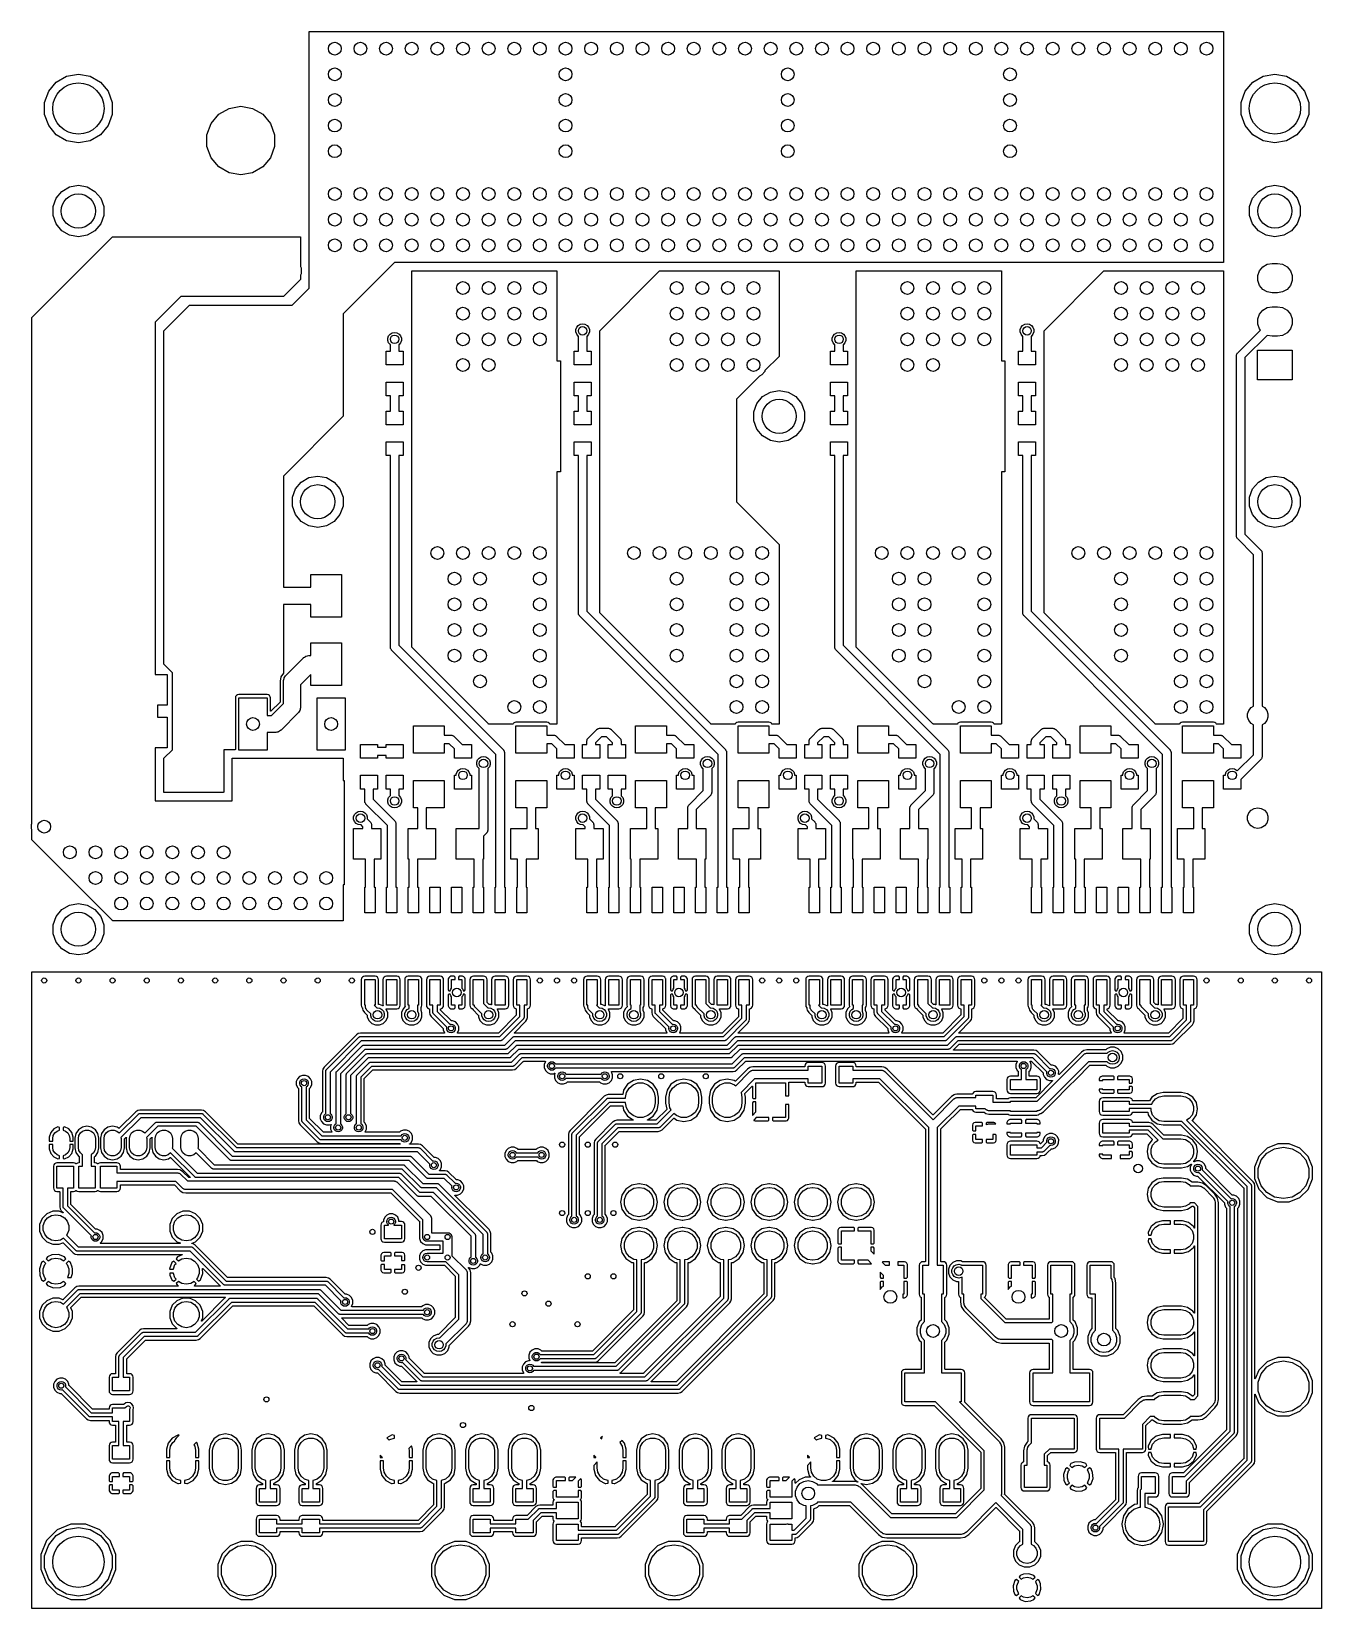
# Model space of a CAD drawing. Extents: x 0.3 to 75.7, y -92.7 to -0.5.
import ezdxf

# ---------------------------------------------------------------- set-up
doc = ezdxf.new("R2010")
doc.units = 0
doc.header["$MEASUREMENT"] = 0
doc.layers.add('BLACK', color=7, linetype='CONTINUOUS')

msp = doc.modelspace()

# ---------------------------------------------------------------- linework, layer by layer
at = {"layer": 'Black'}
for p, q in [((16.5, -0.5127), (16.5002, -0.5116)), ((16.5, -15.4988), (16.5, -0.5127)), ((16.5002, -0.5105), (16.5006, -0.50945)), ((16.5002, -0.5116), (16.5002, -0.5105)), ((16.5006, -0.50945), (16.5008, -0.50836)), ((16.5008, -0.50836), (16.5013, -0.5074)), ((16.5013, -0.5074), (16.5017, -0.50635)), ((16.5017, -0.50635), (16.5024, -0.5055)), ((16.5024, -0.5055), (16.503, -0.50454)), ((16.503, -0.50454), (16.5038, -0.50382)), ((16.5038, -0.50382), (16.5045, -0.50297)), ((16.5045, -0.50297), (16.5055, -0.50242)), ((16.5055, -0.50242), (16.5063, -0.5017)), ((16.5063, -0.5017), (16.5074, -0.50132)), ((16.5074, -0.50132), (16.5084, -0.50077)), ((16.5084, -0.50077), (16.5095, -0.50057)), ((16.5095, -0.50057), (16.5105, -0.50019)), ((16.5105, -0.50019), (16.5116, -0.50019)), ((16.5116, -0.50019), (16.5127, -0.5)), ((16.5127, -0.5), (69.9873, -0.5)), ((69.9873, -0.5), (69.9884, -0.50019)), ((69.9884, -0.50019), (69.9895, -0.50019)), ((69.9895, -0.50019), (69.9905, -0.50057)), ((69.9905, -0.50057), (69.9916, -0.50077)), ((69.9916, -0.50077), (69.9926, -0.50132)), ((69.9926, -0.50132), (69.9937, -0.5017)), ((69.9937, -0.5017), (69.9945, -0.50242)), ((69.9945, -0.50242), (69.9955, -0.50297)), ((69.9955, -0.50297), (69.9962, -0.50382)), ((69.9962, -0.50382), (69.997, -0.50454)), ((69.997, -0.50454), (69.9976, -0.5055)), ((69.9976, -0.5055), (69.9983, -0.50635)), ((69.9983, -0.50635), (69.9987, -0.5074)), ((69.9987, -0.5074), (69.9992, -0.50836)), ((69.9992, -0.50836), (69.9994, -0.50945)), ((69.9994, -0.50945), (69.9998, -0.5105)), ((69.9998, -0.5105), (69.9998, -0.5116)), ((69.9998, -0.5116), (70, -0.5127)), ((70, -0.5127), (70, -13.9873)), ((1.26133, -3.99618), (1.70951, -3.46206)), ((1.70951, -3.46206), (2.31335, -3.11344)), ((2.31335, -3.11344), (3, -2.99236)), ((3, -2.99236), (3.68665, -3.11344)), ((3.68665, -3.11344), (4.29049, -3.46206)), ((4.29049, -3.46206), (4.73867, -3.99618)), ((71.2613, -3.99618), (71.7095, -3.46206)), ((71.7095, -3.46206), (72.3133, -3.11344)), ((72.3133, -3.11344), (73, -2.99236)), ((73, -2.99236), (73.6867, -3.11344)), ((73.6867, -3.11344), (74.2905, -3.46206)), ((74.2905, -3.46206), (74.7387, -3.99618)), ((1.02286, -4.65138), (1.26133, -3.99618)), ((4.73867, -3.99618), (4.97714, -4.65138)), ((71.0229, -4.65138), (71.2613, -3.99618)), ((74.7387, -3.99618), (74.9771, -4.65138)), ((1.02286, -5.34862), (1.02286, -4.65138)), ((1.26133, -6.00382), (1.02286, -5.34862)), ((4.97714, -5.34862), (4.73867, -6.00382)), ((4.97714, -4.65138), (4.97714, -5.34862)), ((10.7613, -5.87618), (11.2095, -5.34206)), ((11.2095, -5.34206), (11.8133, -4.99344)), ((11.8133, -4.99344), (12.5, -4.87236)), ((12.5, -4.87236), (13.1867, -4.99344)), ((13.1867, -4.99344), (13.7905, -5.34206)), ((13.7905, -5.34206), (14.2387, -5.87618)), ((71.0229, -5.34862), (71.0229, -4.65138)), ((71.2613, -6.00382), (71.0229, -5.34862)), ((74.9771, -5.34862), (74.7387, -6.00382)), ((74.9771, -4.65138), (74.9771, -5.34862)), ((1.70951, -6.53794), (1.26133, -6.00382)), ((4.73867, -6.00382), (4.29049, -6.53794)), ((10.5229, -6.53138), (10.7613, -5.87618)), ((14.2387, -5.87618), (14.4771, -6.53138)), ((71.7095, -6.53794), (71.2613, -6.00382)), ((74.7387, -6.00382), (74.2905, -6.53794)), ((2.31335, -6.88656), (1.70951, -6.53794)), ((3, -7.00764), (2.31335, -6.88656)), ((3.68665, -6.88656), (3, -7.00764)), ((4.29049, -6.53794), (3.68665, -6.88656)), ((10.5229, -7.22862), (10.5229, -6.53138)), ((10.7613, -7.88382), (10.5229, -7.22862)), ((14.4771, -7.22862), (14.2387, -7.88382)), ((14.4771, -6.53138), (14.4771, -7.22862)), ((72.3133, -6.88656), (71.7095, -6.53794)), ((73, -7.00764), (72.3133, -6.88656)), ((73.6867, -6.88656), (73, -7.00764)), ((74.2905, -6.53794), (73.6867, -6.88656)), ((11.2095, -8.41794), (10.7613, -7.88382)), ((14.2387, -7.88382), (13.7905, -8.41794)), ((11.8133, -8.76656), (11.2095, -8.41794)), ((12.5, -8.88764), (11.8133, -8.76656)), ((13.1867, -8.76656), (12.5, -8.88764)), ((13.7905, -8.41794), (13.1867, -8.76656)), ((1.696, -10.2471), (2.03213, -9.84654)), ((2.03213, -9.84654), (2.48501, -9.58508)), ((2.48501, -9.58508), (3, -9.49427)), ((3, -9.49427), (3.51499, -9.58508)), ((3.51499, -9.58508), (3.96786, -9.84654)), ((3.96786, -9.84654), (4.304, -10.2471)), ((71.696, -10.2471), (72.0321, -9.84654)), ((72.0321, -9.84654), (72.485, -9.58508)), ((72.485, -9.58508), (73, -9.49427)), ((73, -9.49427), (73.515, -9.58508)), ((73.515, -9.58508), (73.9679, -9.84654)), ((73.9679, -9.84654), (74.304, -10.2471)), ((1.51714, -10.7385), (1.696, -10.2471)), ((1.51714, -11.2615), (1.51714, -10.7385)), ((4.304, -10.2471), (4.48285, -10.7385)), ((4.48285, -10.7385), (4.48285, -11.2615)), ((71.5171, -10.7385), (71.696, -10.2471)), ((71.5171, -11.2615), (71.5171, -10.7385)), ((74.304, -10.2471), (74.4829, -10.7385)), ((74.4829, -10.7385), (74.4829, -11.2615)), ((1.696, -11.7529), (1.51714, -11.2615)), ((2.03213, -12.1535), (1.696, -11.7529)), ((4.304, -11.7529), (3.96786, -12.1535)), ((4.48285, -11.2615), (4.304, -11.7529)), ((71.696, -11.7529), (71.5171, -11.2615)), ((72.0321, -12.1535), (71.696, -11.7529)), ((74.304, -11.7529), (73.9679, -12.1535)), ((74.4829, -11.2615), (74.304, -11.7529)), ((0.27872, -17.2213), (4.99628, -12.5037)), ((2.48501, -12.4149), (2.03213, -12.1535)), ((3, -12.5057), (2.48501, -12.4149)), ((3.51499, -12.4149), (3, -12.5057)), ((3.96786, -12.1535), (3.51499, -12.4149)), ((4.99628, -12.5037), (4.99674, -12.5034)), ((4.99674, -12.5034), (4.9971, -12.503)), ((4.9971, -12.503), (4.99854, -12.5021)), ((4.99854, -12.5021), (4.99989, -12.5012)), ((4.99989, -12.5012), (5.00043, -12.501)), ((5.00043, -12.501), (5.00092, -12.5008)), ((5.00092, -12.5008), (5.00255, -12.5005)), ((5.00255, -12.5005), (5.00415, -12.5)), ((5.00415, -12.5), (5.00471, -12.5001)), ((5.00471, -12.5001), (5.00526, -12.5)), ((5.00526, -12.5), (15.9873, -12.5)), ((15.9873, -12.5), (15.9884, -12.5002)), ((15.9884, -12.5002), (15.9895, -12.5002)), ((15.9895, -12.5002), (15.9905, -12.5006)), ((15.9905, -12.5006), (15.9916, -12.5008)), ((15.9916, -12.5008), (15.9926, -12.5013)), ((15.9926, -12.5013), (15.9936, -12.5017)), ((15.9936, -12.5017), (15.9945, -12.5024)), ((15.9945, -12.5024), (15.9955, -12.503)), ((15.9955, -12.503), (15.9962, -12.5038)), ((15.9962, -12.5038), (15.997, -12.5045)), ((15.997, -12.5045), (15.9976, -12.5055)), ((15.9976, -12.5055), (15.9983, -12.5063)), ((15.9983, -12.5063), (15.9987, -12.5074)), ((15.9987, -12.5074), (15.9992, -12.5084)), ((15.9992, -12.5084), (15.9994, -12.5095)), ((15.9994, -12.5095), (15.9998, -12.5105)), ((15.9998, -12.5105), (15.9998, -12.5116)), ((15.9998, -12.5116), (16, -12.5127)), ((16, -12.5127), (16, -14.2472)), ((72.485, -12.4149), (72.0321, -12.1535)), ((73, -12.5057), (72.485, -12.4149)), ((73.515, -12.4149), (73, -12.5057)), ((73.9679, -12.1535), (73.515, -12.4149)), ((16, -14.2472), (16.0286, -14.3257)), ((16.0286, -14.6743), (16, -14.7528)), ((16, -14.7528), (16, -14.9947)), ((16.0286, -14.3257), (16.0286, -14.6743)), ((21.4991, -14.0009), (18.5009, -16.9991)), ((21.5001, -14.0002), (21.4991, -14.0009)), ((21.5013, -14), (21.5001, -14.0002)), ((69.9873, -14), (21.5013, -14)), ((22.5, -14.5127), (22.5002, -14.5116)), ((22.5, -36.4947), (22.5, -14.5127)), ((22.5002, -14.5105), (22.5006, -14.5095)), ((22.5002, -14.5116), (22.5002, -14.5105)), ((22.5006, -14.5095), (22.5008, -14.5084)), ((22.5008, -14.5084), (22.5013, -14.5074)), ((22.5013, -14.5074), (22.5017, -14.5063)), ((22.5017, -14.5063), (22.5024, -14.5055)), ((22.5024, -14.5055), (22.503, -14.5045)), ((22.503, -14.5045), (22.5038, -14.5038)), ((22.5038, -14.5038), (22.5045, -14.503)), ((22.5045, -14.503), (22.5055, -14.5024)), ((22.5055, -14.5024), (22.5063, -14.5017)), ((22.5063, -14.5017), (22.5074, -14.5013)), ((22.5074, -14.5013), (22.5084, -14.5008)), ((22.5084, -14.5008), (22.5095, -14.5006)), ((22.5095, -14.5006), (22.5105, -14.5002)), ((22.5105, -14.5002), (22.5116, -14.5002)), ((22.5116, -14.5002), (22.5127, -14.5)), ((22.5127, -14.5), (30.9873, -14.5)), ((30.9873, -14.5), (30.9884, -14.5002)), ((30.9884, -14.5002), (30.9895, -14.5002)), ((30.9895, -14.5002), (30.9905, -14.5006)), ((30.9905, -14.5006), (30.9916, -14.5008)), ((30.9916, -14.5008), (30.9926, -14.5013)), ((30.9926, -14.5013), (30.9936, -14.5017)), ((30.9936, -14.5017), (30.9945, -14.5024)), ((30.9945, -14.5024), (30.9955, -14.503)), ((30.9955, -14.503), (30.9962, -14.5038)), ((30.9962, -14.5038), (30.997, -14.5045)), ((30.997, -14.5045), (30.9976, -14.5055)), ((30.9976, -14.5055), (30.9983, -14.5063)), ((30.9983, -14.5063), (30.9987, -14.5074)), ((30.9987, -14.5074), (30.9992, -14.5084)), ((30.9992, -14.5084), (30.9994, -14.5095)), ((30.9994, -14.5095), (30.9998, -14.5105)), ((30.9998, -14.5105), (30.9998, -14.5116)), ((30.9998, -14.5116), (31, -14.5127)), ((31, -14.5127), (31, -19.75)), ((33.5037, -17.9963), (36.9963, -14.5037)), ((36.9963, -14.5037), (36.9967, -14.5034)), ((36.9967, -14.5034), (36.9971, -14.503)), ((36.9971, -14.503), (36.9985, -14.5021)), ((36.9985, -14.5021), (36.9999, -14.5012)), ((36.9999, -14.5012), (37.0004, -14.501)), ((37.0004, -14.501), (37.0009, -14.5008)), ((37.0009, -14.5008), (37.0025, -14.5005)), ((37.0025, -14.5005), (37.0042, -14.5)), ((37.0042, -14.5), (37.0047, -14.5001)), ((37.0047, -14.5001), (37.0053, -14.5)), ((37.0053, -14.5), (43.9873, -14.5)), ((43.9873, -14.5), (43.9884, -14.5002)), ((43.9884, -14.5002), (43.9895, -14.5002)), ((43.9895, -14.5002), (43.9905, -14.5006)), ((43.9905, -14.5006), (43.9916, -14.5008)), ((43.9916, -14.5008), (43.9926, -14.5013)), ((43.9926, -14.5013), (43.9936, -14.5017)), ((43.9936, -14.5017), (43.9945, -14.5024)), ((43.9945, -14.5024), (43.9955, -14.503)), ((43.9955, -14.503), (43.9962, -14.5038)), ((43.9962, -14.5038), (43.997, -14.5045)), ((43.997, -14.5045), (43.9976, -14.5055)), ((43.9976, -14.5055), (43.9983, -14.5063)), ((43.9983, -14.5063), (43.9987, -14.5074)), ((43.9987, -14.5074), (43.9992, -14.5084)), ((43.9992, -14.5084), (43.9994, -14.5095)), ((43.9994, -14.5095), (43.9998, -14.5105)), ((43.9998, -14.5105), (43.9998, -14.5116)), ((43.9998, -14.5116), (44, -14.5127)), ((44, -14.5127), (44, -19.4947)), ((48.5, -14.5127), (48.5002, -14.5116)), ((48.5, -36.4947), (48.5, -14.5127)), ((48.5002, -14.5105), (48.5006, -14.5095)), ((48.5002, -14.5116), (48.5002, -14.5105)), ((48.5006, -14.5095), (48.5008, -14.5084)), ((48.5008, -14.5084), (48.5013, -14.5074)), ((48.5013, -14.5074), (48.5017, -14.5063)), ((48.5017, -14.5063), (48.5024, -14.5055)), ((48.5024, -14.5055), (48.503, -14.5045)), ((48.503, -14.5045), (48.5038, -14.5038)), ((48.5038, -14.5038), (48.5045, -14.503)), ((48.5045, -14.503), (48.5055, -14.5024)), ((48.5055, -14.5024), (48.5063, -14.5017)), ((48.5063, -14.5017), (48.5074, -14.5013)), ((48.5074, -14.5013), (48.5084, -14.5008)), ((48.5084, -14.5008), (48.5095, -14.5006)), ((48.5095, -14.5006), (48.5105, -14.5002)), ((48.5105, -14.5002), (48.5116, -14.5002)), ((48.5116, -14.5002), (48.5127, -14.5)), ((48.5127, -14.5), (56.9873, -14.5)), ((56.9873, -14.5), (56.9884, -14.5002)), ((56.9884, -14.5002), (56.9895, -14.5002)), ((56.9895, -14.5002), (56.9905, -14.5006)), ((56.9905, -14.5006), (56.9916, -14.5008)), ((56.9916, -14.5008), (56.9926, -14.5013)), ((56.9926, -14.5013), (56.9936, -14.5017)), ((56.9936, -14.5017), (56.9945, -14.5024)), ((56.9945, -14.5024), (56.9955, -14.503)), ((56.9955, -14.503), (56.9962, -14.5038)), ((56.9962, -14.5038), (56.997, -14.5045)), ((56.997, -14.5045), (56.9976, -14.5055)), ((56.9976, -14.5055), (56.9983, -14.5063)), ((56.9983, -14.5063), (56.9987, -14.5074)), ((56.9987, -14.5074), (56.9992, -14.5084)), ((56.9992, -14.5084), (56.9994, -14.5095)), ((56.9994, -14.5095), (56.9998, -14.5105)), ((56.9998, -14.5105), (56.9998, -14.5116)), ((56.9998, -14.5116), (57, -14.5127)), ((57, -14.5127), (57, -19.75)), ((59.5037, -17.9963), (62.9963, -14.5037)), ((62.9963, -14.5037), (62.9967, -14.5034)), ((62.9967, -14.5034), (62.9971, -14.503)), ((62.9971, -14.503), (62.9985, -14.5021)), ((62.9985, -14.5021), (62.9999, -14.5012)), ((62.9999, -14.5012), (63.0004, -14.501)), ((63.0004, -14.501), (63.0009, -14.5008)), ((63.0009, -14.5008), (63.0025, -14.5005)), ((63.0025, -14.5005), (63.0042, -14.5)), ((63.0042, -14.5), (63.0047, -14.5001)), ((63.0047, -14.5001), (63.0053, -14.5)), ((63.0053, -14.5), (69.9873, -14.5)), ((69.9884, -13.9998), (69.9873, -14)), ((69.9873, -14.5), (69.9884, -14.5002)), ((69.9895, -13.9998), (69.9884, -13.9998)), ((69.9884, -14.5002), (69.9895, -14.5002)), ((69.9905, -13.9994), (69.9895, -13.9998)), ((69.9895, -14.5002), (69.9905, -14.5006)), ((69.9916, -13.9992), (69.9905, -13.9994)), ((69.9905, -14.5006), (69.9916, -14.5008)), ((69.9926, -13.9987), (69.9916, -13.9992)), ((69.9916, -14.5008), (69.9926, -14.5013)), ((69.9937, -13.9983), (69.9926, -13.9987)), ((69.9926, -14.5013), (69.9937, -14.5017)), ((69.9945, -13.9976), (69.9937, -13.9983)), ((69.9937, -14.5017), (69.9945, -14.5024)), ((69.9955, -13.997), (69.9945, -13.9976)), ((69.9945, -14.5024), (69.9955, -14.503)), ((69.9962, -13.9962), (69.9955, -13.997)), ((69.9955, -14.503), (69.9962, -14.5038)), ((69.997, -13.9955), (69.9962, -13.9962)), ((69.9962, -14.5038), (69.997, -14.5045)), ((69.9976, -13.9945), (69.997, -13.9955)), ((69.997, -14.5045), (69.9976, -14.5055)), ((69.9983, -13.9936), (69.9976, -13.9945)), ((69.9976, -14.5055), (69.9983, -14.5063)), ((69.9987, -13.9926), (69.9983, -13.9936)), ((69.9983, -14.5063), (69.9987, -14.5074)), ((69.9992, -13.9916), (69.9987, -13.9926)), ((69.9987, -14.5074), (69.9992, -14.5084)), ((69.9994, -13.9905), (69.9992, -13.9916)), ((69.9992, -14.5084), (69.9994, -14.5095)), ((69.9998, -13.9895), (69.9994, -13.9905)), ((69.9994, -14.5095), (69.9998, -14.5105)), ((70, -13.9873), (69.9998, -13.9884)), ((69.9998, -13.9884), (69.9998, -13.9895)), ((69.9998, -14.5105), (69.9998, -14.5116)), ((69.9998, -14.5116), (70, -14.5127)), ((70, -14.5127), (70, -40.9873)), ((71.9932, -14.77), (72.0958, -14.4882)), ((72.0958, -14.4882), (72.2886, -14.2584)), ((72.2886, -14.2584), (72.5483, -14.1085)), ((72.5483, -14.1085), (72.8437, -14.0564)), ((72.8437, -14.0564), (73.1563, -14.0564)), ((73.1563, -14.0564), (73.4517, -14.1085)), ((73.4517, -14.1085), (73.7114, -14.2584)), ((73.7114, -14.2584), (73.9042, -14.4882)), ((73.9042, -14.4882), (74.0068, -14.77)), ((15.9963, -15.0037), (15.0037, -15.9963)), ((15.5009, -16.4991), (16.4991, -15.5009)), ((15.9966, -15.0033), (15.9963, -15.0037)), ((15.997, -15.0029), (15.9966, -15.0033)), ((15.9979, -15.0015), (15.997, -15.0029)), ((15.9988, -15.0001), (15.9979, -15.0015)), ((15.999, -14.9996), (15.9988, -15.0001)), ((15.9992, -14.9991), (15.999, -14.9996)), ((15.9995, -14.9975), (15.9992, -14.9991)), ((16, -14.9958), (15.9995, -14.9975)), ((16, -14.9947), (15.9999, -14.9953)), ((15.9999, -14.9953), (16, -14.9958)), ((16.4991, -15.5009), (16.4998, -15.4999)), ((16.4998, -15.4999), (16.5, -15.4988)), ((71.9932, -15.07), (71.9932, -14.77)), ((72.0958, -15.3518), (71.9932, -15.07)), ((72.2886, -15.5816), (72.0958, -15.3518)), ((72.5483, -15.7315), (72.2886, -15.5816)), ((73.7114, -15.5816), (73.4517, -15.7315)), ((73.9042, -15.3518), (73.7114, -15.5816)), ((74.0068, -15.07), (73.9042, -15.3518)), ((74.0068, -14.77), (74.0068, -15.07)), ((8.99913, -16.0009), (7.5009, -17.4991)), ((8.00372, -17.9963), (9.49628, -16.5037)), ((9.00006, -16.0002), (8.99913, -16.0009)), ((9.00127, -16), (9.00006, -16.0002)), ((14.9947, -16), (9.00127, -16)), ((9.49628, -16.5037), (9.49674, -16.5034)), ((9.49674, -16.5034), (9.4971, -16.503)), ((9.4971, -16.503), (9.49853, -16.5021)), ((9.49853, -16.5021), (9.49989, -16.5012)), ((9.49989, -16.5012), (9.50043, -16.501)), ((9.50043, -16.501), (9.50092, -16.5008)), ((9.50092, -16.5008), (9.50254, -16.5005)), ((9.50254, -16.5005), (9.50415, -16.5)), ((9.50415, -16.5), (9.50471, -16.5001)), ((9.50471, -16.5001), (9.50526, -16.5)), ((9.50526, -16.5), (15.4987, -16.5)), ((14.9953, -15.9999), (14.9947, -16)), ((14.9958, -16), (14.9953, -15.9999)), ((14.9975, -15.9995), (14.9958, -16)), ((14.9991, -15.9992), (14.9975, -15.9995)), ((14.9996, -15.999), (14.9991, -15.9992)), ((15.0001, -15.9988), (14.9996, -15.999)), ((15.0015, -15.9979), (15.0001, -15.9988)), ((15.0029, -15.997), (15.0015, -15.9979)), ((15.0033, -15.9966), (15.0029, -15.997)), ((15.0037, -15.9963), (15.0033, -15.9966)), ((15.4987, -16.5), (15.4999, -16.4998)), ((15.4999, -16.4998), (15.5009, -16.4991)), ((72.8437, -15.7836), (72.5483, -15.7315)), ((72.5483, -16.6485), (72.8437, -16.5964)), ((73.1563, -15.7836), (72.8437, -15.7836)), ((72.8437, -16.5964), (73.1563, -16.5964)), ((73.4517, -15.7315), (73.1563, -15.7836)), ((73.1563, -16.5964), (73.4517, -16.6485)), ((0.275, -17.2303), (0.2751, -17.2297)), ((0.275, -46.8241), (0.275, -17.2303)), ((0.27505, -17.2292), (0.27548, -17.2275)), ((0.2751, -17.2297), (0.27505, -17.2292)), ((0.27548, -17.2275), (0.27577, -17.2259)), ((0.27577, -17.2259), (0.27605, -17.2254)), ((0.27605, -17.2254), (0.27619, -17.2249)), ((0.27619, -17.2249), (0.27714, -17.2235)), ((0.27714, -17.2235), (0.27797, -17.2221)), ((0.27797, -17.2221), (0.2784, -17.2217)), ((0.2784, -17.2217), (0.27872, -17.2213)), ((7.50021, -17.5001), (7.5, -17.5012)), ((7.5, -17.5012), (7.5, -38.1)), ((7.5009, -17.4991), (7.50021, -17.5001)), ((18.5002, -17.0001), (18.5, -17.0012)), ((18.5, -17.0012), (18.5, -22.9947)), ((18.5009, -16.9991), (18.5002, -17.0001)), ((71.9932, -17.31), (72.0958, -17.0282)), ((71.9932, -17.61), (71.9932, -17.31)), ((72.0958, -17.0282), (72.2886, -16.7984)), ((72.2886, -16.7984), (72.5483, -16.6485)), ((73.4517, -16.6485), (73.7114, -16.7984)), ((73.7114, -16.7984), (73.9042, -17.0282)), ((73.9042, -17.0282), (74.0068, -17.31)), ((74.0068, -17.31), (74.0068, -17.61)), ((8, -18.0053), (8.0001, -18.0047)), ((8, -37.4947), (8, -18.0053)), ((8.00005, -18.0042), (8.00048, -18.0025)), ((8.0001, -18.0047), (8.00005, -18.0042)), ((8.00048, -18.0025), (8.00077, -18.0009)), ((8.00077, -18.0009), (8.00105, -18.0004)), ((8.00105, -18.0004), (8.00119, -17.9999)), ((8.00119, -17.9999), (8.00214, -17.9985)), ((8.00214, -17.9985), (8.00297, -17.9971)), ((8.00297, -17.9971), (8.0034, -17.9967)), ((8.0034, -17.9967), (8.00372, -17.9963)), ((21.1046, -18.4303), (21.1523, -18.2992)), ((21.1046, -18.5697), (21.1046, -18.4303)), ((21.1523, -18.2992), (21.2419, -18.1924)), ((21.2419, -18.1924), (21.3627, -18.1227)), ((21.3627, -18.1227), (21.5, -18.0985)), ((21.5, -18.0985), (21.6373, -18.1227)), ((21.6373, -18.1227), (21.7581, -18.1924)), ((21.7581, -18.1924), (21.8477, -18.2992)), ((21.8477, -18.2992), (21.8954, -18.4303)), ((21.8954, -18.4303), (21.8954, -18.5697)), ((32.1046, -17.9303), (32.1523, -17.7992)), ((32.1046, -18.0697), (32.1046, -17.9303)), ((32.1523, -18.2008), (32.1046, -18.0697)), ((32.1523, -17.7992), (32.2419, -17.6924)), ((32.2419, -18.3076), (32.1523, -18.2008)), ((32.2419, -17.6924), (32.3627, -17.6227)), ((32.25, -18.3123), (32.2419, -18.3076)), ((32.25, -19.2), (32.25, -18.3123)), ((32.3627, -17.6227), (32.5, -17.5985)), ((32.5, -17.5985), (32.6373, -17.6227)), ((32.6373, -17.6227), (32.7581, -17.6924)), ((32.7581, -18.3076), (32.75, -18.3123)), ((32.75, -18.3123), (32.75, -19.2)), ((32.7581, -17.6924), (32.8477, -17.7992)), ((32.8477, -18.2008), (32.7581, -18.3076)), ((32.8477, -17.7992), (32.8954, -17.9303)), ((32.8954, -18.0697), (32.8477, -18.2008)), ((32.8954, -17.9303), (32.8954, -18.0697)), ((33.5, -18.0042), (33.5005, -18.0025)), ((33.5001, -18.0047), (33.5, -18.0042)), ((33.5, -18.0053), (33.5001, -18.0047)), ((33.5, -34.4947), (33.5, -18.0053)), ((33.5005, -18.0025), (33.5008, -18.0009)), ((33.5008, -18.0009), (33.501, -18.0004)), ((33.501, -18.0004), (33.5012, -17.9999)), ((33.5012, -17.9999), (33.5021, -17.9985)), ((33.5021, -17.9985), (33.503, -17.9971)), ((33.503, -17.9971), (33.5034, -17.9967)), ((33.5034, -17.9967), (33.5037, -17.9963)), ((47.1046, -18.4303), (47.1523, -18.2992)), ((47.1046, -18.5697), (47.1046, -18.4303)), ((47.1523, -18.2992), (47.2419, -18.1924)), ((47.2419, -18.1924), (47.3627, -18.1227)), ((47.3627, -18.1227), (47.5, -18.0985)), ((47.5, -18.0985), (47.6373, -18.1227)), ((47.6373, -18.1227), (47.7581, -18.1924)), ((47.7581, -18.1924), (47.8477, -18.2992)), ((47.8477, -18.2992), (47.8954, -18.4303)), ((47.8954, -18.4303), (47.8954, -18.5697)), ((58.1046, -17.9303), (58.1523, -17.7992)), ((58.1046, -18.0697), (58.1046, -17.9303)), ((58.1523, -18.2008), (58.1046, -18.0697)), ((58.1523, -17.7992), (58.2419, -17.6924)), ((58.2419, -18.3076), (58.1523, -18.2008)), ((58.2419, -17.6924), (58.3627, -17.6227)), ((58.25, -18.3123), (58.2419, -18.3076)), ((58.25, -19.2), (58.25, -18.3123)), ((58.3627, -17.6227), (58.5, -17.5985)), ((58.5, -17.5985), (58.6373, -17.6227)), ((58.6373, -17.6227), (58.7581, -17.6924)), ((58.7581, -18.3076), (58.75, -18.3123)), ((58.75, -18.3123), (58.75, -19.2)), ((58.7581, -17.6924), (58.8477, -17.7992)), ((58.8477, -18.2008), (58.7581, -18.3076)), ((58.8477, -17.7992), (58.8954, -17.9303)), ((58.8954, -18.0697), (58.8477, -18.2008)), ((58.8954, -17.9303), (58.8954, -18.0697)), ((59.5, -18.0042), (59.5005, -18.0025)), ((59.5001, -18.0047), (59.5, -18.0042)), ((59.5, -18.0053), (59.5001, -18.0047)), ((59.5, -34.4947), (59.5, -18.0053)), ((59.5005, -18.0025), (59.5008, -18.0009)), ((59.5008, -18.0009), (59.501, -18.0004)), ((59.501, -18.0004), (59.5012, -17.9999)), ((59.5012, -17.9999), (59.5021, -17.9985)), ((59.5021, -17.9985), (59.503, -17.9971)), ((59.503, -17.9971), (59.5034, -17.9967)), ((59.5034, -17.9967), (59.5037, -17.9963)), ((70.8232, -19.2832), (72.15, -17.9564)), ((72.5443, -18.2692), (71.25, -19.5636)), ((72.0958, -17.8918), (71.9932, -17.61)), ((72.15, -17.9564), (72.0958, -17.8918)), ((72.5483, -18.2715), (72.5443, -18.2692)), ((72.8437, -18.3236), (72.5483, -18.2715)), ((73.1563, -18.3236), (72.8437, -18.3236)), ((73.4517, -18.2715), (73.1563, -18.3236)), ((73.7114, -18.1216), (73.4517, -18.2715)), ((73.9042, -17.8918), (73.7114, -18.1216)), ((74.0068, -17.61), (73.9042, -17.8918)), ((21, -20), (21, -19.2)), ((21, -19.2), (21.25, -19.2)), ((21.1523, -18.7008), (21.1046, -18.5697)), ((21.2419, -18.8076), (21.1523, -18.7008)), ((21.25, -18.8123), (21.2419, -18.8076)), ((21.25, -19.2), (21.25, -18.8123)), ((21.7581, -18.8076), (21.75, -18.8123)), ((21.75, -18.8123), (21.75, -19.2)), ((21.75, -19.2), (22, -19.2)), ((21.8477, -18.7008), (21.7581, -18.8076)), ((21.8954, -18.5697), (21.8477, -18.7008)), ((22, -19.2), (22, -20)), ((32, -20), (32, -19.2)), ((32, -19.2), (32.25, -19.2)), ((32.75, -19.2), (33, -19.2)), ((33, -19.2), (33, -20)), ((47, -20), (47, -19.2)), ((47, -19.2), (47.25, -19.2)), ((47.1523, -18.7008), (47.1046, -18.5697)), ((47.2419, -18.8076), (47.1523, -18.7008)), ((47.25, -18.8123), (47.2419, -18.8076)), ((47.25, -19.2), (47.25, -18.8123)), ((47.7581, -18.8076), (47.75, -18.8123)), ((47.75, -18.8123), (47.75, -19.2)), ((47.75, -19.2), (48, -19.2)), ((47.8477, -18.7008), (47.7581, -18.8076)), ((47.8954, -18.5697), (47.8477, -18.7008)), ((48, -19.2), (48, -20)), ((58, -20), (58, -19.2)), ((58, -19.2), (58.25, -19.2)), ((58.75, -19.2), (59, -19.2)), ((59, -19.2), (59, -20)), ((70.7651, -19.3745), (70.7706, -19.365)), ((70.7706, -19.365), (70.7734, -19.3543)), ((70.7734, -19.3543), (70.7922, -19.3276)), ((70.7922, -19.3276), (70.8085, -19.2993)), ((70.8085, -19.2993), (70.8169, -19.2922)), ((70.8169, -19.2922), (70.8232, -19.2832)), ((71.984, -20.8636), (71.984, -19.1364)), ((71.984, -19.1364), (74.016, -19.1364)), ((74.016, -19.1364), (74.016, -20.8636)), ((22, -20), (21, -20)), ((31, -19.75), (31.2, -19.75)), ((31.2, -19.75), (31.2, -26.25)), ((33, -20), (32, -20)), ((43.9963, -19.5037), (43.1683, -20.3317)), ((43.9966, -19.5033), (43.9963, -19.5037)), ((43.997, -19.5029), (43.9966, -19.5033)), ((43.9979, -19.5015), (43.997, -19.5029)), ((43.9988, -19.5001), (43.9979, -19.5015)), ((43.999, -19.4996), (43.9988, -19.5001)), ((43.9992, -19.4991), (43.999, -19.4996)), ((43.9995, -19.4975), (43.9992, -19.4991)), ((44, -19.4958), (43.9995, -19.4975)), ((44, -19.4947), (43.9999, -19.4953)), ((43.9999, -19.4953), (44, -19.4958)), ((48, -20), (47, -20)), ((57, -19.75), (57.2, -19.75)), ((57.2, -19.75), (57.2, -26.25)), ((59, -20), (58, -20)), ((70.75, -19.46), (70.7519, -19.4492)), ((70.75, -30), (70.75, -19.46)), ((70.751, -19.4382), (70.7594, -19.4067)), ((70.7519, -19.4492), (70.751, -19.4382)), ((70.7594, -19.4067), (70.7651, -19.3745)), ((71.25, -19.5636), (71.25, -29.8964)), ((21, -21.8), (21, -21)), ((21, -21), (22, -21)), ((22, -21), (22, -21.8)), ((32, -21.8), (32, -21)), ((32, -21), (33, -21)), ((33, -21), (33, -21.8)), ((42.8404, -20.6596), (41.5009, -21.9991)), ((42.9839, -20.5767), (42.8404, -20.6596)), ((43.152, -20.3764), (42.9839, -20.5767)), ((43.1683, -20.3317), (43.152, -20.3764)), ((47, -21.8), (47, -21)), ((47, -21), (48, -21)), ((48, -21), (48, -21.8)), ((58, -21.8), (58, -21)), ((58, -21), (59, -21)), ((59, -21), (59, -21.8)), ((74.016, -20.8636), (71.984, -20.8636)), ((21.25, -21.8), (21, -21.8)), ((21.25, -22.7), (21.25, -21.8)), ((22, -21.8), (21.75, -21.8)), ((21.75, -21.8), (21.75, -22.7)), ((32.25, -21.8), (32, -21.8)), ((32.25, -22.7), (32.25, -21.8)), ((33, -21.8), (32.75, -21.8)), ((32.75, -21.8), (32.75, -22.7)), ((41.5002, -22.0001), (41.5, -22.0012)), ((41.5, -22.0012), (41.5, -27.9987)), ((41.5009, -21.9991), (41.5002, -22.0001)), ((42.696, -22.2471), (43.0321, -21.8465)), ((43.0321, -21.8465), (43.485, -21.5851)), ((43.485, -21.5851), (44, -21.4943)), ((44, -21.4943), (44.515, -21.5851)), ((44.515, -21.5851), (44.9679, -21.8465)), ((44.9679, -21.8465), (45.304, -22.2471)), ((47.25, -21.8), (47, -21.8)), ((47.25, -22.7), (47.25, -21.8)), ((48, -21.8), (47.75, -21.8)), ((47.75, -21.8), (47.75, -22.7)), ((58.25, -21.8), (58, -21.8)), ((58.25, -22.7), (58.25, -21.8)), ((59, -21.8), (58.75, -21.8)), ((58.75, -21.8), (58.75, -22.7)), ((18.4963, -23.0037), (15.0009, -26.4991)), ((18.4966, -23.0033), (18.4963, -23.0037)), ((18.497, -23.0029), (18.4966, -23.0033)), ((18.4979, -23.0015), (18.497, -23.0029)), ((18.4988, -23.0001), (18.4979, -23.0015)), ((18.499, -22.9996), (18.4988, -23.0001)), ((18.4992, -22.9991), (18.499, -22.9996)), ((18.4995, -22.9975), (18.4992, -22.9991)), ((18.5, -22.9958), (18.4995, -22.9975)), ((18.5, -22.9947), (18.4999, -22.9953)), ((18.4999, -22.9953), (18.5, -22.9958)), ((21, -23.5), (21, -22.7)), ((21, -22.7), (21.25, -22.7)), ((21.75, -22.7), (22, -22.7)), ((22, -22.7), (22, -23.5)), ((32, -23.5), (32, -22.7)), ((32, -22.7), (32.25, -22.7)), ((32.75, -22.7), (33, -22.7)), ((33, -22.7), (33, -23.5)), ((42.5171, -22.7385), (42.696, -22.2471)), ((42.5171, -23.2615), (42.5171, -22.7385)), ((45.304, -22.2471), (45.4829, -22.7385)), ((45.4829, -22.7385), (45.4829, -23.2615)), ((47, -23.5), (47, -22.7)), ((47, -22.7), (47.25, -22.7)), ((47.75, -22.7), (48, -22.7)), ((48, -22.7), (48, -23.5)), ((58, -23.5), (58, -22.7)), ((58, -22.7), (58.25, -22.7)), ((58.75, -22.7), (59, -22.7)), ((59, -22.7), (59, -23.5)), ((22, -23.5), (21, -23.5)), ((33, -23.5), (32, -23.5)), ((42.696, -23.7529), (42.5171, -23.2615)), ((43.0321, -24.1535), (42.696, -23.7529)), ((45.304, -23.7529), (44.9679, -24.1535)), ((45.4829, -23.2615), (45.304, -23.7529)), ((48, -23.5), (47, -23.5)), ((59, -23.5), (58, -23.5)), ((21, -25.3), (21, -24.5)), ((21, -24.5), (22, -24.5)), ((22, -24.5), (22, -25.3)), ((32, -25.3), (32, -24.5)), ((32, -24.5), (33, -24.5)), ((33, -24.5), (33, -25.3)), ((43.485, -24.4149), (43.0321, -24.1535)), ((44, -24.5057), (43.485, -24.4149)), ((44.515, -24.4149), (44, -24.5057)), ((44.9679, -24.1535), (44.515, -24.4149)), ((47, -25.3), (47, -24.5)), ((47, -24.5), (48, -24.5)), ((48, -24.5), (48, -25.3)), ((58, -25.3), (58, -24.5)), ((58, -24.5), (59, -24.5)), ((59, -24.5), (59, -25.3)), ((21.25, -25.3), (21, -25.3)), ((21.25, -36.5), (21.25, -25.3)), ((22, -25.3), (21.75, -25.3)), ((21.75, -25.3), (21.75, -36.3964)), ((32.25, -25.3), (32, -25.3)), ((32.25, -34.5), (32.25, -25.3)), ((33, -25.3), (32.75, -25.3)), ((32.75, -25.3), (32.75, -34.3964)), ((47.25, -25.3), (47, -25.3)), ((47.25, -36.5), (47.25, -25.3)), ((48, -25.3), (47.75, -25.3)), ((47.75, -25.3), (47.75, -36.3964)), ((58.25, -25.3), (58, -25.3)), ((58.25, -34.5), (58.25, -25.3)), ((59, -25.3), (58.75, -25.3)), ((58.75, -25.3), (58.75, -34.3964)), ((15.0002, -26.5001), (15, -26.5012)), ((15, -26.5012), (15, -33)), ((15.0009, -26.4991), (15.0002, -26.5001)), ((16.0321, -26.8465), (16.485, -26.5851)), ((16.485, -26.5851), (17, -26.4943)), ((17, -26.4943), (17.515, -26.5851)), ((17.515, -26.5851), (17.9679, -26.8465)), ((31.2, -26.25), (31, -26.25)), ((31, -26.25), (31, -40.9873)), ((57.2, -26.25), (57, -26.25)), ((57, -26.25), (57, -40.9873)), ((72.0321, -26.8465), (72.485, -26.5851)), ((72.485, -26.5851), (73, -26.4943)), ((73, -26.4943), (73.515, -26.5851)), ((73.515, -26.5851), (73.9679, -26.8465)), ((15.5171, -27.7385), (15.696, -27.2471)), ((15.696, -27.2471), (16.0321, -26.8465)), ((17.9679, -26.8465), (18.304, -27.2471)), ((18.304, -27.2471), (18.4829, -27.7385)), ((71.5171, -27.7385), (71.696, -27.2471)), ((71.696, -27.2471), (72.0321, -26.8465)), ((73.9679, -26.8465), (74.304, -27.2471)), ((74.304, -27.2471), (74.4829, -27.7385)), ((15.5171, -28.2615), (15.5171, -27.7385)), ((15.696, -28.7529), (15.5171, -28.2615)), ((18.4829, -28.2615), (18.304, -28.7529)), ((18.4829, -27.7385), (18.4829, -28.2615)), ((41.5, -27.9987), (41.5002, -27.9999)), ((41.5002, -27.9999), (41.5009, -28.0009)), ((41.5009, -28.0009), (43.9963, -30.4963)), ((71.5171, -28.2615), (71.5171, -27.7385)), ((71.696, -28.7529), (71.5171, -28.2615)), ((74.4829, -28.2615), (74.304, -28.7529)), ((74.4829, -27.7385), (74.4829, -28.2615)), ((16.0321, -29.1535), (15.696, -28.7529)), ((16.485, -29.4149), (16.0321, -29.1535)), ((17, -29.5057), (16.485, -29.4149)), ((17.515, -29.4149), (17, -29.5057)), ((17.9679, -29.1535), (17.515, -29.4149)), ((18.304, -28.7529), (17.9679, -29.1535)), ((72.0321, -29.1535), (71.696, -28.7529)), ((72.485, -29.4149), (72.0321, -29.1535)), ((73, -29.5057), (72.485, -29.4149)), ((73.515, -29.4149), (73, -29.5057)), ((73.9679, -29.1535), (73.515, -29.4149)), ((74.304, -28.7529), (73.9679, -29.1535)), ((70.7519, -30.0108), (70.75, -30)), ((70.751, -30.0218), (70.7519, -30.0108)), ((70.7594, -30.0533), (70.751, -30.0218)), ((70.7651, -30.0855), (70.7594, -30.0533)), ((70.7706, -30.095), (70.7651, -30.0855)), ((70.7734, -30.1057), (70.7706, -30.095)), ((70.7922, -30.1324), (70.7734, -30.1057)), ((70.8085, -30.1607), (70.7922, -30.1324)), ((70.8169, -30.1678), (70.8085, -30.1607)), ((70.8232, -30.1768), (70.8169, -30.1678)), ((71.75, -31.1036), (70.8232, -30.1768)), ((71.25, -29.8964), (72.1768, -30.8232)), ((43.9963, -30.4963), (43.9966, -30.4967)), ((43.9966, -30.4967), (43.997, -30.4971)), ((43.997, -30.4971), (43.9979, -30.4985)), ((43.9979, -30.4985), (43.9988, -30.4999)), ((43.9988, -30.4999), (43.999, -30.5004)), ((43.999, -30.5004), (43.9992, -30.5009)), ((43.9992, -30.5009), (43.9995, -30.5025)), ((43.9995, -30.5025), (44, -30.5042)), ((44, -30.5042), (43.9999, -30.5047)), ((43.9999, -30.5047), (44, -30.5053)), ((44, -30.5053), (44, -40.9873)), ((71.75, -39.9594), (71.75, -31.1036)), ((72.1768, -30.8232), (72.1831, -30.8322)), ((72.1831, -30.8322), (72.1915, -30.8393)), ((72.1915, -30.8393), (72.2078, -30.8676)), ((72.2078, -30.8676), (72.2266, -30.8943)), ((72.2266, -30.8943), (72.2294, -30.905)), ((72.2294, -30.905), (72.2349, -30.9145)), ((72.2349, -30.9145), (72.2406, -30.9467)), ((72.2406, -30.9467), (72.249, -30.9782)), ((72.249, -30.9782), (72.2481, -30.9892)), ((72.2481, -30.9892), (72.25, -31)), ((72.25, -31), (72.25, -39.9594)), ((16.5996, -33), (16.5996, -32.2513)), ((16.5996, -32.2513), (18.4004, -32.2513)), ((18.4004, -32.2513), (18.4004, -34.7507)), ((15, -33), (16.5996, -33)), ((16.5996, -34), (15, -34)), ((15, -34), (15, -38.0091)), ((16.5996, -34.7507), (16.5996, -34)), ((18.4004, -34.7507), (16.5996, -34.7507)), ((32.2519, -34.5108), (32.25, -34.5)), ((32.251, -34.5218), (32.2519, -34.5108)), ((32.2594, -34.5533), (32.251, -34.5218)), ((32.2651, -34.5855), (32.2594, -34.5533)), ((32.2706, -34.595), (32.2651, -34.5855)), ((32.2734, -34.6057), (32.2706, -34.595)), ((32.2922, -34.6324), (32.2734, -34.6057)), ((32.3085, -34.6607), (32.2922, -34.6324)), ((32.3169, -34.6678), (32.3085, -34.6607)), ((32.3232, -34.6768), (32.3169, -34.6678)), ((40.425, -42.7786), (32.3232, -34.6768)), ((32.75, -34.3964), (40.8518, -42.4982)), ((33.5001, -34.4953), (33.5, -34.4947)), ((33.5, -34.4958), (33.5001, -34.4953)), ((33.5005, -34.4975), (33.5, -34.4958)), ((33.5008, -34.4991), (33.5005, -34.4975)), ((33.501, -34.4996), (33.5008, -34.4991)), ((33.5012, -34.5001), (33.501, -34.4996)), ((33.5021, -34.5015), (33.5012, -34.5001)), ((33.503, -34.5029), (33.5021, -34.5015)), ((33.5034, -34.5033), (33.503, -34.5029)), ((33.5037, -34.5037), (33.5034, -34.5033)), ((39.9963, -40.9963), (33.5037, -34.5037)), ((58.2519, -34.5108), (58.25, -34.5)), ((58.251, -34.5218), (58.2519, -34.5108)), ((58.2594, -34.5533), (58.251, -34.5218)), ((58.2651, -34.5855), (58.2594, -34.5533)), ((58.2706, -34.595), (58.2651, -34.5855)), ((58.2734, -34.6057), (58.2706, -34.595)), ((58.2922, -34.6324), (58.2734, -34.6057)), ((58.3085, -34.6607), (58.2922, -34.6324)), ((58.3169, -34.6678), (58.3085, -34.6607)), ((58.3232, -34.6768), (58.3169, -34.6678)), ((66.425, -42.7786), (58.3232, -34.6768)), ((58.75, -34.3964), (66.8518, -42.4982)), ((59.5001, -34.4953), (59.5, -34.4947)), ((59.5, -34.4958), (59.5001, -34.4953)), ((59.5005, -34.4975), (59.5, -34.4958)), ((59.5008, -34.4991), (59.5005, -34.4975)), ((59.501, -34.4996), (59.5008, -34.4991)), ((59.5012, -34.5001), (59.501, -34.4996)), ((59.5021, -34.5015), (59.5012, -34.5001)), ((59.503, -34.5029), (59.5021, -34.5015)), ((59.5034, -34.5033), (59.503, -34.5029)), ((59.5037, -34.5037), (59.5034, -34.5033)), ((65.9963, -40.9963), (59.5037, -34.5037)), ((16.5996, -36.999), (16.5996, -36.2493)), ((16.5996, -36.2493), (18.4004, -36.2493)), ((18.4004, -36.2493), (18.4004, -38.7487)), ((21.2519, -36.5108), (21.25, -36.5)), ((21.251, -36.5218), (21.2519, -36.5108)), ((21.2594, -36.5533), (21.251, -36.5218)), ((21.2651, -36.5855), (21.2594, -36.5533)), ((21.2706, -36.595), (21.2651, -36.5855)), ((21.2734, -36.6057), (21.2706, -36.595)), ((21.2922, -36.6324), (21.2734, -36.6057)), ((21.3085, -36.6607), (21.2922, -36.6324)), ((21.3169, -36.6678), (21.3085, -36.6607)), ((21.3232, -36.6768), (21.3169, -36.6678)), ((27.425, -42.7786), (21.3232, -36.6768)), ((21.75, -36.3964), (27.8518, -42.4982)), ((22.5001, -36.4953), (22.5, -36.4947)), ((22.5, -36.4958), (22.5001, -36.4953)), ((22.5005, -36.4975), (22.5, -36.4958)), ((22.5008, -36.4991), (22.5005, -36.4975)), ((22.501, -36.4996), (22.5008, -36.4991)), ((22.5012, -36.5001), (22.501, -36.4996)), ((22.5021, -36.5015), (22.5012, -36.5001)), ((22.503, -36.5029), (22.5021, -36.5015)), ((22.5034, -36.5033), (22.503, -36.5029)), ((22.5037, -36.5037), (22.5034, -36.5033)), ((26.9963, -40.9963), (22.5037, -36.5037)), ((47.2519, -36.5108), (47.25, -36.5)), ((47.251, -36.5218), (47.2519, -36.5108)), ((47.2594, -36.5533), (47.251, -36.5218)), ((47.2651, -36.5855), (47.2594, -36.5533)), ((47.2706, -36.595), (47.2651, -36.5855)), ((47.2734, -36.6057), (47.2706, -36.595)), ((47.2922, -36.6324), (47.2734, -36.6057)), ((47.3085, -36.6607), (47.2922, -36.6324)), ((47.3169, -36.6678), (47.3085, -36.6607)), ((47.3232, -36.6768), (47.3169, -36.6678)), ((53.425, -42.7786), (47.3232, -36.6768)), ((47.75, -36.3964), (53.8518, -42.4982)), ((48.5001, -36.4953), (48.5, -36.4947)), ((48.5, -36.4958), (48.5001, -36.4953)), ((48.5005, -36.4975), (48.5, -36.4958)), ((48.5008, -36.4991), (48.5005, -36.4975)), ((48.501, -36.4996), (48.5008, -36.4991)), ((48.5012, -36.5001), (48.501, -36.4996)), ((48.5021, -36.5015), (48.5012, -36.5001)), ((48.503, -36.5029), (48.5021, -36.5015)), ((48.5034, -36.5033), (48.503, -36.5029)), ((48.5037, -36.5037), (48.5034, -36.5033)), ((52.9963, -40.9963), (48.5037, -36.5037)), ((8.0001, -37.4953), (8, -37.4947)), ((8.00005, -37.4958), (8.0001, -37.4953)), ((8.00048, -37.4975), (8.00005, -37.4958)), ((8.00077, -37.4991), (8.00048, -37.4975)), ((8.00105, -37.4996), (8.00077, -37.4991)), ((8.00119, -37.5001), (8.00105, -37.4996)), ((8.00214, -37.5015), (8.00119, -37.5001)), ((8.00297, -37.5029), (8.00214, -37.5015)), ((8.0034, -37.5033), (8.00297, -37.5029)), ((8.00372, -37.5037), (8.0034, -37.5033)), ((8.49913, -37.9991), (8.00372, -37.5037)), ((15.1464, -38.1464), (16.1475, -37.1454)), ((16.1475, -37.1454), (16.1655, -37.1328)), ((16.1655, -37.1328), (16.1796, -37.116)), ((16.1796, -37.116), (16.2362, -37.0833)), ((16.2362, -37.0833), (16.2897, -37.0458)), ((16.2897, -37.0458), (16.311, -37.0401)), ((16.311, -37.0401), (16.33, -37.0291)), ((16.33, -37.0291), (16.3943, -37.0178)), ((16.3943, -37.0178), (16.4574, -37.0009)), ((16.4574, -37.0009), (16.4794, -37.0028)), ((16.4794, -37.0028), (16.501, -36.999)), ((16.501, -36.999), (16.5996, -36.999)), ((7.5, -38.1), (8.2, -38.1)), ((8.2, -38.1), (8.2, -39.9)), ((8.49975, -38.0001), (8.49913, -37.9991)), ((8.5, -38.0013), (8.49975, -38.0001)), ((8.5, -42.4988), (8.5, -38.0013)), ((14.8535, -38.2322), (14.8, -38.5013)), ((14.8, -38.5013), (14.8, -39.7048)), ((14.9979, -38.0162), (14.8535, -38.2322)), ((14.9985, -38.0148), (14.9979, -38.0162)), ((14.9992, -38.0135), (14.9985, -38.0148)), ((14.9994, -38.0128), (14.9992, -38.0135)), ((14.9996, -38.0122), (14.9994, -38.0128)), ((14.9997, -38.0106), (14.9996, -38.0122)), ((15, -38.0091), (14.9997, -38.0106)), ((15, -38.5), (15.0038, -38.4783)), ((15, -39.7929), (15, -38.5)), ((15.0019, -38.4564), (15.0188, -38.3933)), ((15.0038, -38.4783), (15.0019, -38.4564)), ((15.0188, -38.3933), (15.0302, -38.329)), ((15.0302, -38.329), (15.0412, -38.3099)), ((15.0412, -38.3099), (15.0468, -38.2887)), ((15.0468, -38.2887), (15.0843, -38.2352)), ((15.0843, -38.2352), (15.117, -38.1786)), ((15.117, -38.1786), (15.1338, -38.1645)), ((15.1338, -38.1645), (15.1464, -38.1464)), ((16.5996, -38.1075), (16, -38.7071)), ((16, -38.7071), (16, -40)), ((16.5996, -38.7487), (16.5996, -38.1075)), ((12.2007, -39.3967), (12.1843, -39.4773)), ((12.1843, -39.4773), (12.1843, -42.4873)), ((12.2463, -39.3298), (12.2007, -39.3967)), ((12.3145, -39.286), (12.2463, -39.3298)), ((12.3897, -39.2718), (12.3145, -39.286)), ((12.3885, -42.524), (12.3885, -39.476)), ((12.3885, -39.476), (14.0395, -39.476)), ((14.0382, -39.2718), (12.3897, -39.2718)), ((14.1188, -39.2882), (14.0382, -39.2718)), ((14.0395, -39.476), (14.0395, -40.5)), ((14.1857, -39.3338), (14.1188, -39.2882)), ((14.2295, -39.402), (14.1857, -39.3338)), ((14.2437, -39.4772), (14.2295, -39.402)), ((14.2437, -40.2357), (14.2437, -39.4772)), ((18.4004, -38.7487), (16.5996, -38.7487)), ((16.9605, -42.524), (16.9605, -39.476)), ((16.9605, -39.476), (18.6115, -39.476)), ((18.6115, -39.476), (18.6115, -42.524)), ((8.2, -39.9), (7.625, -39.9)), ((7.625, -39.9), (7.625, -40.6)), ((14.0395, -40.5), (14.2929, -40.5)), ((14.244, -40.2373), (14.2437, -40.2357)), ((14.2441, -40.239), (14.244, -40.2373)), ((14.2443, -40.2395), (14.2441, -40.239)), ((14.2444, -40.2401), (14.2443, -40.2395)), ((14.2453, -40.2415), (14.2444, -40.2401)), ((14.246, -40.243), (14.2453, -40.2415)), ((14.2464, -40.2434), (14.246, -40.243)), ((14.2466, -40.2439), (14.2464, -40.2434)), ((14.2479, -40.245), (14.2466, -40.2439)), ((14.2491, -40.2461), (14.2479, -40.245)), ((14.2496, -40.2464), (14.2491, -40.2461)), ((14.25, -40.2467), (14.2496, -40.2464)), ((14.2516, -40.2473), (14.25, -40.2467)), ((14.2531, -40.248), (14.2516, -40.2473)), ((14.2536, -40.248), (14.2531, -40.248)), ((14.2542, -40.2482), (14.2536, -40.248)), ((14.2558, -40.2482), (14.2542, -40.2482)), ((14.2575, -40.2484), (14.2558, -40.2482)), ((14.258, -40.2482), (14.2575, -40.2484)), ((14.2586, -40.2482), (14.258, -40.2482)), ((14.2601, -40.2477), (14.2586, -40.2482)), ((14.2617, -40.2472), (14.2601, -40.2477)), ((14.2622, -40.2469), (14.2617, -40.2472)), ((14.2627, -40.2467), (14.2622, -40.2469)), ((14.264, -40.2457), (14.2627, -40.2467)), ((14.2653, -40.2447), (14.264, -40.2457)), ((14.7963, -39.7138), (14.2653, -40.2447)), ((14.2929, -40.5), (15, -39.7929)), ((14.7966, -39.7133), (14.7963, -39.7138)), ((14.797, -39.713), (14.7966, -39.7133)), ((14.7979, -39.7115), (14.797, -39.713)), ((14.7988, -39.7102), (14.7979, -39.7115)), ((14.799, -39.7096), (14.7988, -39.7102)), ((14.7992, -39.7091), (14.799, -39.7096)), ((14.7995, -39.7075), (14.7992, -39.7091)), ((14.8, -39.7059), (14.7995, -39.7075)), ((14.8, -39.7048), (14.7999, -39.7053)), ((14.7999, -39.7053), (14.8, -39.7059)), ((15.8536, -40.3536), (14.8536, -41.3536)), ((15.8662, -40.3355), (15.8536, -40.3536)), ((15.883, -40.3214), (15.8662, -40.3355)), ((15.9157, -40.2648), (15.883, -40.3214)), ((15.9532, -40.2113), (15.9157, -40.2648)), ((15.9588, -40.1901), (15.9532, -40.2113)), ((15.9698, -40.171), (15.9588, -40.1901)), ((15.9812, -40.1067), (15.9698, -40.171)), ((15.9981, -40.0436), (15.9812, -40.1067)), ((16, -40), (15.9962, -40.0217)), ((15.9962, -40.0217), (15.9981, -40.0436)), ((71.4069, -40.3954), (71.4784, -40.1989)), ((71.4069, -40.6046), (71.4069, -40.3954)), ((71.4784, -40.1989), (71.6129, -40.0386)), ((71.6129, -40.0386), (71.75, -39.9594)), ((72.25, -39.9594), (72.3871, -40.0386)), ((72.3871, -40.0386), (72.5216, -40.1989)), ((72.5216, -40.1989), (72.5931, -40.3954)), ((72.5931, -40.3954), (72.5931, -40.6046)), ((7.625, -40.6), (8.2, -40.6)), ((8.2, -40.6), (8.2, -42.4)), ((14.5, -41.5), (14.0395, -41.5)), ((14.0395, -41.5), (14.0395, -42.524)), ((14.5217, -41.4962), (14.5, -41.5)), ((14.5436, -41.4981), (14.5217, -41.4962)), ((14.6067, -41.4812), (14.5436, -41.4981)), ((14.671, -41.4698), (14.6067, -41.4812)), ((14.6901, -41.4588), (14.671, -41.4698)), ((14.7113, -41.4532), (14.6901, -41.4588)), ((14.7648, -41.4157), (14.7113, -41.4532)), ((14.8214, -41.383), (14.7648, -41.4157)), ((14.8355, -41.3662), (14.8214, -41.383)), ((14.8536, -41.3536), (14.8355, -41.3662)), ((22.6, -42.7), (22.6, -41.1)), ((22.6, -41.1), (24.4, -41.1)), ((24.4, -41.1), (24.4, -41.65)), ((26.9967, -40.9966), (26.9963, -40.9963)), ((26.9971, -40.997), (26.9967, -40.9966)), ((26.9985, -40.9979), (26.9971, -40.997)), ((26.9999, -40.9988), (26.9985, -40.9979)), ((27.0004, -40.999), (26.9999, -40.9988)), ((27.0009, -40.9992), (27.0004, -40.999)), ((27.0026, -40.9995), (27.0009, -40.9992)), ((27.0042, -41), (27.0026, -40.9995)), ((27.0047, -40.9999), (27.0042, -41)), ((27.0053, -41), (27.0047, -40.9999)), ((28.4196, -41), (27.0053, -41)), ((28.4213, -40.9997), (28.4196, -41)), ((28.423, -40.9995), (28.4213, -40.9997)), ((28.4234, -40.9993), (28.423, -40.9995)), ((28.4239, -40.9992), (28.4234, -40.9993)), ((28.4254, -40.9984), (28.4239, -40.9992)), ((28.427, -40.9976), (28.4254, -40.9984)), ((28.4273, -40.9973), (28.427, -40.9976)), ((28.4277, -40.997), (28.4273, -40.9973)), ((28.4288, -40.9957), (28.4277, -40.997)), ((28.4301, -40.9945), (28.4288, -40.9957)), ((28.4578, -40.9538), (28.4301, -40.9945)), ((28.526, -40.91), (28.4578, -40.9538)), ((28.6012, -40.8958), (28.526, -40.91)), ((28.6, -42.7), (28.6, -41.1)), ((28.6, -41.1), (30.4, -41.1)), ((30.3987, -40.8958), (28.6012, -40.8958)), ((30.4793, -40.9122), (30.3987, -40.8958)), ((30.4, -41.1), (30.4, -41.65)), ((30.5462, -40.9578), (30.4793, -40.9122)), ((30.5696, -40.9942), (30.5462, -40.9578)), ((30.5708, -40.9956), (30.5696, -40.9942)), ((30.5721, -40.997), (30.5708, -40.9956)), ((30.5723, -40.9972), (30.5721, -40.997)), ((30.5726, -40.9974), (30.5723, -40.9972)), ((30.5742, -40.9983), (30.5726, -40.9974)), ((30.5759, -40.9992), (30.5742, -40.9983)), ((30.5762, -40.9993), (30.5759, -40.9992)), ((30.5765, -40.9994), (30.5762, -40.9993)), ((30.5784, -40.9997), (30.5765, -40.9994)), ((30.5802, -41), (30.5784, -40.9997)), ((30.9873, -41), (30.5802, -41)), ((30.9884, -40.9998), (30.9873, -41)), ((30.9895, -40.9998), (30.9884, -40.9998)), ((30.9905, -40.9994), (30.9895, -40.9998)), ((30.9916, -40.9992), (30.9905, -40.9994)), ((30.9926, -40.9987), (30.9916, -40.9992)), ((30.9936, -40.9983), (30.9926, -40.9987)), ((30.9945, -40.9976), (30.9936, -40.9983)), ((30.9955, -40.997), (30.9945, -40.9976)), ((30.9962, -40.9962), (30.9955, -40.997)), ((30.997, -40.9955), (30.9962, -40.9962)), ((30.9976, -40.9945), (30.997, -40.9955)), ((30.9983, -40.9936), (30.9976, -40.9945)), ((30.9987, -40.9926), (30.9983, -40.9936)), ((30.9992, -40.9916), (30.9987, -40.9926)), ((30.9994, -40.9905), (30.9992, -40.9916)), ((30.9998, -40.9895), (30.9994, -40.9905)), ((31, -40.9873), (30.9998, -40.9884)), ((30.9998, -40.9884), (30.9998, -40.9895)), ((32.8232, -41.8232), (33.3232, -41.3232)), ((33.3232, -41.3232), (33.3322, -41.3169)), ((33.3322, -41.3169), (33.3393, -41.3085)), ((33.3393, -41.3085), (33.3676, -41.2922)), ((33.3676, -41.2922), (33.3943, -41.2734)), ((33.3943, -41.2734), (33.405, -41.2706)), ((33.405, -41.2706), (33.4145, -41.2651)), ((33.4145, -41.2651), (33.4467, -41.2594)), ((33.4467, -41.2594), (33.4782, -41.251)), ((33.4782, -41.251), (33.4892, -41.2519)), ((33.4892, -41.2519), (33.5, -41.25)), ((33.5, -41.25), (34, -41.25)), ((34, -41.25), (34.0108, -41.2519)), ((34.0108, -41.2519), (34.0218, -41.251)), ((34.0218, -41.251), (34.0533, -41.2594)), ((34.0533, -41.2594), (34.0855, -41.2651)), ((34.0855, -41.2651), (34.095, -41.2706)), ((34.095, -41.2706), (34.1057, -41.2734)), ((34.1057, -41.2734), (34.1324, -41.2922)), ((34.1324, -41.2922), (34.1607, -41.3085)), ((34.1607, -41.3085), (34.1678, -41.3169)), ((34.1678, -41.3169), (34.1768, -41.3232)), ((34.1768, -41.3232), (34.6768, -41.8232)), ((35.6, -42.7), (35.6, -41.1)), ((35.6, -41.1), (37.4, -41.1)), ((37.4, -41.1), (37.4, -41.65)), ((39.9967, -40.9966), (39.9963, -40.9963)), ((39.9971, -40.997), (39.9967, -40.9966)), ((39.9985, -40.9979), (39.9971, -40.997)), ((39.9999, -40.9988), (39.9985, -40.9979)), ((40.0004, -40.999), (39.9999, -40.9988)), ((40.0009, -40.9992), (40.0004, -40.999)), ((40.0026, -40.9995), (40.0009, -40.9992)), ((40.0042, -41), (40.0026, -40.9995)), ((40.0047, -40.9999), (40.0042, -41)), ((40.0053, -41), (40.0047, -40.9999)), ((41.4196, -41), (40.0053, -41)), ((41.4213, -40.9997), (41.4196, -41)), ((41.423, -40.9995), (41.4213, -40.9997)), ((41.4234, -40.9993), (41.423, -40.9995)), ((41.4239, -40.9992), (41.4234, -40.9993)), ((41.4254, -40.9984), (41.4239, -40.9992)), ((41.427, -40.9976), (41.4254, -40.9984)), ((41.4273, -40.9973), (41.427, -40.9976)), ((41.4277, -40.997), (41.4273, -40.9973)), ((41.4288, -40.9957), (41.4277, -40.997)), ((41.4301, -40.9945), (41.4288, -40.9957)), ((41.4578, -40.9538), (41.4301, -40.9945)), ((41.526, -40.91), (41.4578, -40.9538)), ((41.6012, -40.8958), (41.526, -40.91)), ((41.6, -42.7), (41.6, -41.1)), ((41.6, -41.1), (43.4, -41.1)), ((43.3987, -40.8958), (41.6012, -40.8958)), ((43.4793, -40.9122), (43.3987, -40.8958)), ((43.4, -41.1), (43.4, -41.65)), ((43.5462, -40.9578), (43.4793, -40.9122)), ((43.5696, -40.9942), (43.5462, -40.9578)), ((43.5708, -40.9956), (43.5696, -40.9942)), ((43.5721, -40.997), (43.5708, -40.9956)), ((43.5723, -40.9972), (43.5721, -40.997)), ((43.5726, -40.9974), (43.5723, -40.9972)), ((43.5742, -40.9983), (43.5726, -40.9974)), ((43.5759, -40.9992), (43.5742, -40.9983)), ((43.5762, -40.9993), (43.5759, -40.9992)), ((43.5765, -40.9994), (43.5762, -40.9993)), ((43.5784, -40.9997), (43.5765, -40.9994)), ((43.5802, -41), (43.5784, -40.9997)), ((43.9873, -41), (43.5802, -41)), ((43.9884, -40.9998), (43.9873, -41)), ((43.9895, -40.9998), (43.9884, -40.9998)), ((43.9905, -40.9994), (43.9895, -40.9998)), ((43.9916, -40.9992), (43.9905, -40.9994)), ((43.9926, -40.9987), (43.9916, -40.9992)), ((43.9936, -40.9983), (43.9926, -40.9987)), ((43.9945, -40.9976), (43.9936, -40.9983)), ((43.9955, -40.997), (43.9945, -40.9976)), ((43.9962, -40.9962), (43.9955, -40.997)), ((43.997, -40.9955), (43.9962, -40.9962)), ((43.9976, -40.9945), (43.997, -40.9955)), ((43.9983, -40.9936), (43.9976, -40.9945)), ((43.9987, -40.9926), (43.9983, -40.9936)), ((43.9992, -40.9916), (43.9987, -40.9926)), ((43.9994, -40.9905), (43.9992, -40.9916)), ((43.9998, -40.9895), (43.9994, -40.9905)), ((44, -40.9873), (43.9998, -40.9884)), ((43.9998, -40.9884), (43.9998, -40.9895)), ((45.8232, -41.8232), (46.3232, -41.3232)), ((46.3232, -41.3232), (46.3322, -41.3169)), ((46.3322, -41.3169), (46.3393, -41.3085)), ((46.3393, -41.3085), (46.3676, -41.2922)), ((46.3676, -41.2922), (46.3943, -41.2734)), ((46.3943, -41.2734), (46.405, -41.2706)), ((46.405, -41.2706), (46.4145, -41.2651)), ((46.4145, -41.2651), (46.4467, -41.2594)), ((46.4467, -41.2594), (46.4782, -41.251)), ((46.4782, -41.251), (46.4892, -41.2519)), ((46.4892, -41.2519), (46.5, -41.25)), ((46.5, -41.25), (47, -41.25)), ((47, -41.25), (47.0108, -41.2519)), ((47.0108, -41.2519), (47.0218, -41.251)), ((47.0218, -41.251), (47.0533, -41.2594)), ((47.0533, -41.2594), (47.0855, -41.2651)), ((47.0855, -41.2651), (47.095, -41.2706)), ((47.095, -41.2706), (47.1057, -41.2734)), ((47.1057, -41.2734), (47.1324, -41.2922)), ((47.1324, -41.2922), (47.1607, -41.3085)), ((47.1607, -41.3085), (47.1678, -41.3169)), ((47.1678, -41.3169), (47.1768, -41.3232)), ((47.1768, -41.3232), (47.6768, -41.8232)), ((48.6, -42.7), (48.6, -41.1)), ((48.6, -41.1), (50.4, -41.1)), ((50.4, -41.1), (50.4, -41.65)), ((52.9967, -40.9966), (52.9963, -40.9963)), ((52.9971, -40.997), (52.9967, -40.9966)), ((52.9985, -40.9979), (52.9971, -40.997)), ((52.9999, -40.9988), (52.9985, -40.9979)), ((53.0004, -40.999), (52.9999, -40.9988)), ((53.0009, -40.9992), (53.0004, -40.999)), ((53.0026, -40.9995), (53.0009, -40.9992)), ((53.0042, -41), (53.0026, -40.9995)), ((53.0047, -40.9999), (53.0042, -41)), ((53.0053, -41), (53.0047, -40.9999)), ((54.4196, -41), (53.0053, -41)), ((54.4213, -40.9997), (54.4196, -41)), ((54.423, -40.9995), (54.4213, -40.9997)), ((54.4234, -40.9993), (54.423, -40.9995)), ((54.4239, -40.9992), (54.4234, -40.9993)), ((54.4254, -40.9984), (54.4239, -40.9992)), ((54.427, -40.9976), (54.4254, -40.9984)), ((54.4273, -40.9973), (54.427, -40.9976)), ((54.4277, -40.997), (54.4273, -40.9973)), ((54.4288, -40.9957), (54.4277, -40.997)), ((54.4301, -40.9945), (54.4288, -40.9957)), ((54.4578, -40.9538), (54.4301, -40.9945)), ((54.526, -40.91), (54.4578, -40.9538)), ((54.6012, -40.8958), (54.526, -40.91)), ((54.6, -42.7), (54.6, -41.1)), ((54.6, -41.1), (56.4, -41.1)), ((56.3987, -40.8958), (54.6012, -40.8958)), ((56.4793, -40.9122), (56.3987, -40.8958)), ((56.4, -41.1), (56.4, -41.65)), ((56.5462, -40.9578), (56.4793, -40.9122)), ((56.5696, -40.9942), (56.5462, -40.9578)), ((56.5708, -40.9956), (56.5696, -40.9942)), ((56.5721, -40.997), (56.5708, -40.9956)), ((56.5723, -40.9972), (56.5721, -40.997)), ((56.5726, -40.9974), (56.5723, -40.9972)), ((56.5742, -40.9983), (56.5726, -40.9974)), ((56.5759, -40.9992), (56.5742, -40.9983)), ((56.5762, -40.9993), (56.5759, -40.9992)), ((56.5765, -40.9994), (56.5762, -40.9993)), ((56.5784, -40.9997), (56.5765, -40.9994)), ((56.5802, -41), (56.5784, -40.9997)), ((56.9873, -41), (56.5802, -41)), ((56.9884, -40.9998), (56.9873, -41)), ((56.9895, -40.9998), (56.9884, -40.9998)), ((56.9905, -40.9994), (56.9895, -40.9998)), ((56.9916, -40.9992), (56.9905, -40.9994)), ((56.9926, -40.9987), (56.9916, -40.9992)), ((56.9936, -40.9983), (56.9926, -40.9987)), ((56.9945, -40.9976), (56.9936, -40.9983)), ((56.9955, -40.997), (56.9945, -40.9976)), ((56.9962, -40.9962), (56.9955, -40.997)), ((56.997, -40.9955), (56.9962, -40.9962)), ((56.9976, -40.9945), (56.997, -40.9955)), ((56.9983, -40.9936), (56.9976, -40.9945)), ((56.9987, -40.9926), (56.9983, -40.9936)), ((56.9992, -40.9916), (56.9987, -40.9926)), ((56.9994, -40.9905), (56.9992, -40.9916)), ((56.9998, -40.9895), (56.9994, -40.9905)), ((57, -40.9873), (56.9998, -40.9884)), ((56.9998, -40.9884), (56.9998, -40.9895)), ((58.8232, -41.8232), (59.3232, -41.3232)), ((59.3232, -41.3232), (59.3322, -41.3169)), ((59.3322, -41.3169), (59.3393, -41.3085)), ((59.3393, -41.3085), (59.3676, -41.2922)), ((59.3676, -41.2922), (59.3943, -41.2734)), ((59.3943, -41.2734), (59.405, -41.2706)), ((59.405, -41.2706), (59.4145, -41.2651)), ((59.4145, -41.2651), (59.4467, -41.2594)), ((59.4467, -41.2594), (59.4782, -41.251)), ((59.4782, -41.251), (59.4892, -41.2519)), ((59.4892, -41.2519), (59.5, -41.25)), ((59.5, -41.25), (60, -41.25)), ((60, -41.25), (60.0108, -41.2519)), ((60.0108, -41.2519), (60.0218, -41.251)), ((60.0218, -41.251), (60.0533, -41.2594)), ((60.0533, -41.2594), (60.0855, -41.2651)), ((60.0855, -41.2651), (60.095, -41.2706)), ((60.095, -41.2706), (60.1057, -41.2734)), ((60.1057, -41.2734), (60.1324, -41.2922)), ((60.1324, -41.2922), (60.1607, -41.3085)), ((60.1607, -41.3085), (60.1678, -41.3169)), ((60.1678, -41.3169), (60.1768, -41.3232)), ((60.1768, -41.3232), (60.6768, -41.8232)), ((61.6, -42.7), (61.6, -41.1)), ((61.6, -41.1), (63.4, -41.1)), ((63.4, -41.1), (63.4, -41.65)), ((65.9967, -40.9966), (65.9963, -40.9963)), ((65.9971, -40.997), (65.9967, -40.9966)), ((65.9985, -40.9979), (65.9971, -40.997)), ((65.9999, -40.9988), (65.9985, -40.9979)), ((66.0004, -40.999), (65.9999, -40.9988)), ((66.0009, -40.9992), (66.0004, -40.999)), ((66.0026, -40.9995), (66.0009, -40.9992)), ((66.0042, -41), (66.0026, -40.9995)), ((66.0047, -40.9999), (66.0042, -41)), ((66.0053, -41), (66.0047, -40.9999)), ((67.4196, -41), (66.0053, -41)), ((67.4213, -40.9997), (67.4196, -41)), ((67.423, -40.9995), (67.4213, -40.9997)), ((67.4234, -40.9993), (67.423, -40.9995)), ((67.4239, -40.9992), (67.4234, -40.9993)), ((67.4254, -40.9984), (67.4239, -40.9992)), ((67.427, -40.9976), (67.4254, -40.9984)), ((67.4273, -40.9973), (67.427, -40.9976)), ((67.4277, -40.997), (67.4273, -40.9973)), ((67.4288, -40.9957), (67.4277, -40.997)), ((67.4301, -40.9945), (67.4288, -40.9957)), ((67.4578, -40.9538), (67.4301, -40.9945)), ((67.526, -40.91), (67.4578, -40.9538)), ((67.6012, -40.8958), (67.526, -40.91)), ((67.6, -42.7), (67.6, -41.1)), ((67.6, -41.1), (69.4, -41.1)), ((69.3987, -40.8958), (67.6012, -40.8958)), ((69.4793, -40.9122), (69.3987, -40.8958)), ((69.4, -41.1), (69.4, -41.65)), ((69.5462, -40.9578), (69.4793, -40.9122)), ((69.5696, -40.9942), (69.5462, -40.9578)), ((69.5708, -40.9956), (69.5696, -40.9942)), ((69.5721, -40.997), (69.5708, -40.9956)), ((69.5723, -40.9972), (69.5721, -40.997)), ((69.5726, -40.9974), (69.5723, -40.9972)), ((69.5742, -40.9983), (69.5726, -40.9974)), ((69.5759, -40.9992), (69.5742, -40.9983)), ((69.5762, -40.9993), (69.5759, -40.9992)), ((69.5765, -40.9994), (69.5762, -40.9993)), ((69.5784, -40.9997), (69.5765, -40.9994)), ((69.5802, -41), (69.5784, -40.9997)), ((69.9873, -41), (69.5802, -41)), ((69.9884, -40.9998), (69.9873, -41)), ((69.9895, -40.9998), (69.9884, -40.9998)), ((69.9905, -40.9994), (69.9895, -40.9998)), ((69.9916, -40.9992), (69.9905, -40.9994)), ((69.9926, -40.9987), (69.9916, -40.9992)), ((69.9937, -40.9983), (69.9926, -40.9987)), ((69.9945, -40.9976), (69.9937, -40.9983)), ((69.9955, -40.997), (69.9945, -40.9976)), ((69.9962, -40.9962), (69.9955, -40.997)), ((69.997, -40.9955), (69.9962, -40.9962)), ((69.9976, -40.9945), (69.997, -40.9955)), ((69.9983, -40.9936), (69.9976, -40.9945)), ((69.9987, -40.9926), (69.9983, -40.9936)), ((69.9992, -40.9916), (69.9987, -40.9926)), ((69.9994, -40.9905), (69.9992, -40.9916)), ((69.9998, -40.9895), (69.9994, -40.9905)), ((70, -40.9873), (69.9998, -40.9884)), ((69.9998, -40.9884), (69.9998, -40.9895)), ((71.4784, -40.8011), (71.4069, -40.6046)), ((71.6129, -40.9614), (71.4784, -40.8011)), ((71.75, -41.0406), (71.6129, -40.9614)), ((71.75, -42.7964), (71.75, -41.0406)), ((72.3871, -40.9614), (72.25, -41.0406)), ((72.25, -41.0406), (72.25, -42.9)), ((72.5216, -40.8011), (72.3871, -40.9614)), ((72.5931, -40.6046), (72.5216, -40.8011)), ((8.2, -42.4), (7.5, -42.4)), ((7.5, -42.4), (7.5, -45.4987)), ((19.5, -43), (19.5, -42.2)), ((19.5, -42.2), (20.5, -42.2)), ((20.5, -42.2), (20.5, -42.35)), ((20.5, -42.35), (21, -42.35)), ((21, -42.35), (21, -42.2)), ((21, -42.2), (22, -42.2)), ((22, -42.2), (22, -43)), ((24.4, -41.65), (24.8, -41.65)), ((24.6964, -42.15), (24.4, -42.15)), ((24.4, -42.15), (24.4, -42.7)), ((25, -42.4536), (24.6964, -42.15)), ((24.8, -41.65), (24.8108, -41.6519)), ((24.8108, -41.6519), (24.8218, -41.651)), ((24.8218, -41.651), (24.8533, -41.6594)), ((24.8533, -41.6594), (24.8855, -41.6651)), ((24.8855, -41.6651), (24.895, -41.6706)), ((24.895, -41.6706), (24.9057, -41.6734)), ((24.9057, -41.6734), (24.9324, -41.6922)), ((24.9324, -41.6922), (24.9607, -41.7085)), ((24.9607, -41.7085), (24.9678, -41.7169)), ((24.9678, -41.7169), (24.9768, -41.7232)), ((24.9768, -41.7232), (25.4536, -42.2)), ((25.4536, -42.2), (26, -42.2)), ((26, -42.2), (26, -43)), ((30.4, -41.65), (30.8, -41.65)), ((30.6964, -42.15), (30.4, -42.15)), ((30.4, -42.15), (30.4, -42.7)), ((31, -42.4536), (30.6964, -42.15)), ((30.8, -41.65), (30.8108, -41.6519)), ((30.8108, -41.6519), (30.8218, -41.651)), ((30.8218, -41.651), (30.8533, -41.6594)), ((30.8533, -41.6594), (30.8855, -41.6651)), ((30.8855, -41.6651), (30.895, -41.6706)), ((30.895, -41.6706), (30.9057, -41.6734)), ((30.9057, -41.6734), (30.9324, -41.6922)), ((30.9324, -41.6922), (30.9607, -41.7085)), ((30.9607, -41.7085), (30.9678, -41.7169)), ((30.9678, -41.7169), (30.9768, -41.7232)), ((30.9768, -41.7232), (31.4536, -42.2)), ((31.4536, -42.2), (32, -42.2)), ((32, -42.2), (32, -43)), ((32.5, -43), (32.5, -42.2)), ((32.5, -42.2), (32.75, -42.2)), ((32.75, -42), (32.7519, -41.9892)), ((32.75, -42.2), (32.75, -42)), ((32.751, -41.9782), (32.7594, -41.9467)), ((32.7519, -41.9892), (32.751, -41.9782)), ((32.7594, -41.9467), (32.7651, -41.9145)), ((32.7651, -41.9145), (32.7706, -41.905)), ((32.7706, -41.905), (32.7734, -41.8943)), ((32.7734, -41.8943), (32.7922, -41.8676)), ((32.7922, -41.8676), (32.8085, -41.8393)), ((32.8085, -41.8393), (32.8169, -41.8322)), ((32.8169, -41.8322), (32.8232, -41.8232)), ((33.6036, -41.75), (33.25, -42.1036)), ((33.25, -42.1036), (33.25, -42.2)), ((33.25, -42.2), (33.5, -42.2)), ((33.5, -42.2), (33.5, -43)), ((33.8964, -41.75), (33.6036, -41.75)), ((34.25, -42.1036), (33.8964, -41.75)), ((34, -43), (34, -42.2)), ((34, -42.2), (34.25, -42.2)), ((34.25, -42.2), (34.25, -42.1036)), ((34.6768, -41.8232), (34.6831, -41.8322)), ((34.6831, -41.8322), (34.6915, -41.8393)), ((34.6915, -41.8393), (34.7078, -41.8676)), ((34.7078, -41.8676), (34.7266, -41.8943)), ((34.7266, -41.8943), (34.7294, -41.905)), ((34.7294, -41.905), (34.7349, -41.9145)), ((34.7349, -41.9145), (34.7406, -41.9467)), ((34.7406, -41.9467), (34.749, -41.9782)), ((34.749, -41.9782), (34.7481, -41.9892)), ((34.7481, -41.9892), (34.75, -42)), ((34.75, -42), (34.75, -42.2)), ((34.75, -42.2), (35, -42.2)), ((35, -42.2), (35, -43)), ((37.4, -41.65), (37.8, -41.65)), ((37.6964, -42.15), (37.4, -42.15)), ((37.4, -42.15), (37.4, -42.7)), ((38, -42.4536), (37.6964, -42.15)), ((37.8, -41.65), (37.8108, -41.6519)), ((37.8108, -41.6519), (37.8218, -41.651)), ((37.8218, -41.651), (37.8533, -41.6594)), ((37.8533, -41.6594), (37.8855, -41.6651)), ((37.8855, -41.6651), (37.895, -41.6706)), ((37.895, -41.6706), (37.9057, -41.6734)), ((37.9057, -41.6734), (37.9324, -41.6922)), ((37.9324, -41.6922), (37.9607, -41.7085)), ((37.9607, -41.7085), (37.9678, -41.7169)), ((37.9678, -41.7169), (37.9768, -41.7232)), ((37.9768, -41.7232), (38.4536, -42.2)), ((38.4536, -42.2), (39, -42.2)), ((39, -42.2), (39, -43)), ((43.4, -41.65), (43.8, -41.65)), ((43.6964, -42.15), (43.4, -42.15)), ((43.4, -42.15), (43.4, -42.7)), ((44, -42.4536), (43.6964, -42.15)), ((43.8, -41.65), (43.8108, -41.6519)), ((43.8108, -41.6519), (43.8218, -41.651)), ((43.8218, -41.651), (43.8533, -41.6594)), ((43.8533, -41.6594), (43.8855, -41.6651)), ((43.8855, -41.6651), (43.895, -41.6706)), ((43.895, -41.6706), (43.9057, -41.6734)), ((43.9057, -41.6734), (43.9324, -41.6922)), ((43.9324, -41.6922), (43.9607, -41.7085)), ((43.9607, -41.7085), (43.9678, -41.7169)), ((43.9678, -41.7169), (43.9768, -41.7232)), ((43.9768, -41.7232), (44.4536, -42.2)), ((44.4536, -42.2), (45, -42.2)), ((45, -42.2), (45, -43)), ((45.5, -43), (45.5, -42.2)), ((45.5, -42.2), (45.75, -42.2)), ((45.75, -42), (45.7519, -41.9892)), ((45.75, -42.2), (45.75, -42)), ((45.751, -41.9782), (45.7594, -41.9467)), ((45.7519, -41.9892), (45.751, -41.9782)), ((45.7594, -41.9467), (45.7651, -41.9145)), ((45.7651, -41.9145), (45.7706, -41.905)), ((45.7706, -41.905), (45.7734, -41.8943)), ((45.7734, -41.8943), (45.7922, -41.8676)), ((45.7922, -41.8676), (45.8085, -41.8393)), ((45.8085, -41.8393), (45.8169, -41.8322)), ((45.8169, -41.8322), (45.8232, -41.8232)), ((46.6036, -41.75), (46.25, -42.1036)), ((46.25, -42.1036), (46.25, -42.2)), ((46.25, -42.2), (46.5, -42.2)), ((46.5, -42.2), (46.5, -43)), ((46.8964, -41.75), (46.6036, -41.75)), ((47.25, -42.1036), (46.8964, -41.75)), ((47, -43), (47, -42.2)), ((47, -42.2), (47.25, -42.2)), ((47.25, -42.2), (47.25, -42.1036)), ((47.6768, -41.8232), (47.6831, -41.8322)), ((47.6831, -41.8322), (47.6915, -41.8393)), ((47.6915, -41.8393), (47.7078, -41.8676)), ((47.7078, -41.8676), (47.7266, -41.8943)), ((47.7266, -41.8943), (47.7294, -41.905)), ((47.7294, -41.905), (47.7349, -41.9145)), ((47.7349, -41.9145), (47.7406, -41.9467)), ((47.7406, -41.9467), (47.749, -41.9782)), ((47.749, -41.9782), (47.7481, -41.9892)), ((47.7481, -41.9892), (47.75, -42)), ((47.75, -42), (47.75, -42.2)), ((47.75, -42.2), (48, -42.2)), ((48, -42.2), (48, -43)), ((50.4, -41.65), (50.8, -41.65)), ((50.6964, -42.15), (50.4, -42.15)), ((50.4, -42.15), (50.4, -42.7)), ((51, -42.4536), (50.6964, -42.15)), ((50.8, -41.65), (50.8108, -41.6519)), ((50.8108, -41.6519), (50.8218, -41.651)), ((50.8218, -41.651), (50.8533, -41.6594)), ((50.8533, -41.6594), (50.8855, -41.6651)), ((50.8855, -41.6651), (50.895, -41.6706)), ((50.895, -41.6706), (50.9057, -41.6734)), ((50.9057, -41.6734), (50.9324, -41.6922)), ((50.9324, -41.6922), (50.9607, -41.7085)), ((50.9607, -41.7085), (50.9678, -41.7169)), ((50.9678, -41.7169), (50.9768, -41.7232)), ((50.9768, -41.7232), (51.4536, -42.2)), ((51.4536, -42.2), (52, -42.2)), ((52, -42.2), (52, -43)), ((56.4, -41.65), (56.8, -41.65)), ((56.6964, -42.15), (56.4, -42.15)), ((56.4, -42.15), (56.4, -42.7)), ((57, -42.4536), (56.6964, -42.15)), ((56.8, -41.65), (56.8108, -41.6519)), ((56.8108, -41.6519), (56.8218, -41.651)), ((56.8218, -41.651), (56.8533, -41.6594)), ((56.8533, -41.6594), (56.8855, -41.6651)), ((56.8855, -41.6651), (56.895, -41.6706)), ((56.895, -41.6706), (56.9057, -41.6734)), ((56.9057, -41.6734), (56.9324, -41.6922)), ((56.9324, -41.6922), (56.9607, -41.7085)), ((56.9607, -41.7085), (56.9678, -41.7169)), ((56.9678, -41.7169), (56.9768, -41.7232)), ((56.9768, -41.7232), (57.4536, -42.2)), ((57.4536, -42.2), (58, -42.2)), ((58, -42.2), (58, -43)), ((58.5, -43), (58.5, -42.2)), ((58.5, -42.2), (58.75, -42.2)), ((58.75, -42), (58.7519, -41.9892)), ((58.75, -42.2), (58.75, -42)), ((58.751, -41.9782), (58.7594, -41.9467)), ((58.7519, -41.9892), (58.751, -41.9782)), ((58.7594, -41.9467), (58.7651, -41.9145)), ((58.7651, -41.9145), (58.7706, -41.905)), ((58.7706, -41.905), (58.7734, -41.8943)), ((58.7734, -41.8943), (58.7922, -41.8676)), ((58.7922, -41.8676), (58.8085, -41.8393)), ((58.8085, -41.8393), (58.8169, -41.8322)), ((58.8169, -41.8322), (58.8232, -41.8232)), ((59.6036, -41.75), (59.25, -42.1036)), ((59.25, -42.1036), (59.25, -42.2)), ((59.25, -42.2), (59.5, -42.2)), ((59.5, -42.2), (59.5, -43)), ((59.8964, -41.75), (59.6036, -41.75)), ((60.25, -42.1036), (59.8964, -41.75)), ((60, -43), (60, -42.2)), ((60, -42.2), (60.25, -42.2)), ((60.25, -42.2), (60.25, -42.1036)), ((60.6768, -41.8232), (60.6831, -41.8322)), ((60.6831, -41.8322), (60.6915, -41.8393)), ((60.6915, -41.8393), (60.7078, -41.8676)), ((60.7078, -41.8676), (60.7266, -41.8943)), ((60.7266, -41.8943), (60.7294, -41.905)), ((60.7294, -41.905), (60.7349, -41.9145)), ((60.7349, -41.9145), (60.7406, -41.9467)), ((60.7406, -41.9467), (60.749, -41.9782)), ((60.749, -41.9782), (60.7481, -41.9892)), ((60.7481, -41.9892), (60.75, -42)), ((60.75, -42), (60.75, -42.2)), ((60.75, -42.2), (61, -42.2)), ((61, -42.2), (61, -43)), ((63.4, -41.65), (63.8, -41.65)), ((63.6964, -42.15), (63.4, -42.15)), ((63.4, -42.15), (63.4, -42.7)), ((64, -42.4536), (63.6964, -42.15)), ((63.8, -41.65), (63.8108, -41.6519)), ((63.8108, -41.6519), (63.8218, -41.651)), ((63.8218, -41.651), (63.8533, -41.6594)), ((63.8533, -41.6594), (63.8855, -41.6651)), ((63.8855, -41.6651), (63.895, -41.6706)), ((63.895, -41.6706), (63.9057, -41.6734)), ((63.9057, -41.6734), (63.9324, -41.6922)), ((63.9324, -41.6922), (63.9607, -41.7085)), ((63.9607, -41.7085), (63.9678, -41.7169)), ((63.9678, -41.7169), (63.9768, -41.7232)), ((63.9768, -41.7232), (64.4536, -42.2)), ((64.4536, -42.2), (65, -42.2)), ((65, -42.2), (65, -43)), ((69.4, -41.65), (69.8, -41.65)), ((69.6964, -42.15), (69.4, -42.15)), ((69.4, -42.15), (69.4, -42.7)), ((70, -42.4536), (69.6964, -42.15)), ((69.8, -41.65), (69.8108, -41.6519)), ((69.8108, -41.6519), (69.8218, -41.651)), ((69.8218, -41.651), (69.8533, -41.6594)), ((69.8533, -41.6594), (69.8855, -41.6651)), ((69.8855, -41.6651), (69.895, -41.6706)), ((69.895, -41.6706), (69.9057, -41.6734)), ((69.9057, -41.6734), (69.9324, -41.6922)), ((69.9324, -41.6922), (69.9607, -41.7085)), ((69.9607, -41.7085), (69.9678, -41.7169)), ((69.9678, -41.7169), (69.9768, -41.7232)), ((69.9768, -41.7232), (70.4536, -42.2)), ((70.4536, -42.2), (71, -42.2)), ((71, -42.2), (71, -43)), ((8, -43.0053), (8.0001, -43.0047)), ((8, -44.9873), (8, -43.0053)), ((8.00005, -43.0042), (8.00048, -43.0025)), ((8.0001, -43.0047), (8.00005, -43.0042)), ((8.00048, -43.0025), (8.00077, -43.0009)), ((8.00077, -43.0009), (8.00105, -43.0004)), ((8.00105, -43.0004), (8.00119, -42.9999)), ((8.00119, -42.9999), (8.00214, -42.9985)), ((8.00214, -42.9985), (8.00297, -42.9971)), ((8.00297, -42.9971), (8.0034, -42.9967)), ((8.0034, -42.9967), (8.00372, -42.9963)), ((8.00372, -42.9963), (8.4991, -42.5009)), ((8.4991, -42.5009), (8.49979, -42.4999)), ((8.49979, -42.4999), (8.5, -42.4988)), ((11.5002, -42.5002), (11.5, -42.5012)), ((11.5, -42.5012), (11.5, -44.9873)), ((11.5013, -42.5), (11.5002, -42.5002)), ((12.1716, -42.5), (11.5013, -42.5)), ((12, -43.0127), (12.0002, -43.0116)), ((12, -45.4988), (12, -43.0127)), ((12.0002, -43.0105), (12.0006, -43.0095)), ((12.0002, -43.0116), (12.0002, -43.0105)), ((12.0006, -43.0095), (12.0008, -43.0084)), ((12.0008, -43.0084), (12.0013, -43.0074)), ((12.0013, -43.0074), (12.0017, -43.0063)), ((12.0017, -43.0063), (12.0024, -43.0055)), ((12.0024, -43.0055), (12.003, -43.0045)), ((12.003, -43.0045), (12.0038, -43.0038)), ((12.0038, -43.0038), (12.0045, -43.003)), ((12.0045, -43.003), (12.0055, -43.0024)), ((12.0055, -43.0024), (12.0063, -43.0017)), ((12.0063, -43.0017), (12.0074, -43.0013)), ((12.0074, -43.0013), (12.0084, -43.0008)), ((12.0084, -43.0008), (12.0095, -43.0006)), ((12.0095, -43.0006), (12.0105, -43.0002)), ((12.0105, -43.0002), (12.0116, -43.0002)), ((12.0116, -43.0002), (12.0127, -43)), ((12.0127, -43), (18.4873, -43)), ((12.1727, -42.4998), (12.1716, -42.5)), ((12.1738, -42.4998), (12.1727, -42.4998)), ((12.1749, -42.4994), (12.1738, -42.4998)), ((12.176, -42.4992), (12.1749, -42.4994)), ((12.1769, -42.4987), (12.176, -42.4992)), ((12.178, -42.4983), (12.1769, -42.4987)), ((12.1788, -42.4976), (12.178, -42.4983)), ((12.1798, -42.497), (12.1788, -42.4976)), ((12.1805, -42.4962), (12.1798, -42.497)), ((12.1814, -42.4955), (12.1805, -42.4962)), ((12.1819, -42.4945), (12.1814, -42.4955)), ((12.1826, -42.4936), (12.1819, -42.4945)), ((12.183, -42.4926), (12.1826, -42.4936)), ((12.1836, -42.4916), (12.183, -42.4926)), ((12.1838, -42.4905), (12.1836, -42.4916)), ((12.1841, -42.4895), (12.1838, -42.4905)), ((12.1843, -42.4873), (12.1841, -42.4884)), ((12.1841, -42.4884), (12.1841, -42.4895)), ((14.0395, -42.524), (12.3885, -42.524)), ((18.6115, -42.524), (16.9605, -42.524)), ((18.4873, -43), (18.4884, -43.0002)), ((18.4884, -43.0002), (18.4895, -43.0002)), ((18.4895, -43.0002), (18.4905, -43.0006)), ((18.4905, -43.0006), (18.4916, -43.0008)), ((18.4916, -43.0008), (18.4926, -43.0013)), ((18.4926, -43.0013), (18.4936, -43.0017)), ((18.4936, -43.0017), (18.4945, -43.0024)), ((18.4945, -43.0024), (18.4955, -43.003)), ((18.4955, -43.003), (18.4962, -43.0038)), ((18.4962, -43.0038), (18.497, -43.0045)), ((18.497, -43.0045), (18.4976, -43.0055)), ((18.4976, -43.0055), (18.4983, -43.0063)), ((18.4983, -43.0063), (18.4987, -43.0074)), ((18.4987, -43.0074), (18.4992, -43.0084)), ((18.4992, -43.0084), (18.4994, -43.0095)), ((18.4994, -43.0095), (18.4998, -43.0105)), ((18.4998, -43.0105), (18.4998, -43.0116)), ((18.4998, -43.0116), (18.5, -43.0127)), ((18.5, -43.0127), (18.5, -44.302)), ((20.5, -43), (19.5, -43)), ((21, -42.85), (20.5, -42.85)), ((20.5, -42.85), (20.5, -43)), ((21, -43), (21, -42.85)), ((22, -43), (21, -43)), ((24.4, -42.7), (22.6, -42.7)), ((25, -43), (25, -42.4536)), ((26, -43), (25, -43)), ((26.3046, -43.2303), (26.3523, -43.0992)), ((26.3046, -43.3697), (26.3046, -43.2303)), ((26.3523, -43.0992), (26.4419, -42.9924)), ((26.4419, -42.9924), (26.5627, -42.9227)), ((26.5627, -42.9227), (26.7, -42.8985)), ((26.7, -42.8985), (26.8373, -42.9227)), ((26.8373, -42.9227), (26.9581, -42.9924)), ((26.9581, -42.9924), (27.0477, -43.0992)), ((27.0477, -43.0992), (27.0954, -43.2303)), ((27.0954, -43.2303), (27.0954, -43.3697)), ((27.425, -50.55), (27.425, -42.7786)), ((27.8518, -42.4982), (27.8581, -42.5072)), ((27.8581, -42.5072), (27.8665, -42.5143)), ((27.8665, -42.5143), (27.8828, -42.5426)), ((27.8828, -42.5426), (27.9016, -42.5693)), ((27.9016, -42.5693), (27.9044, -42.58)), ((27.9044, -42.58), (27.9099, -42.5895)), ((27.9099, -42.5895), (27.9156, -42.6217)), ((27.9156, -42.6217), (27.924, -42.6532)), ((27.924, -42.6532), (27.9231, -42.6642)), ((27.9231, -42.6642), (27.925, -42.675)), ((27.925, -42.675), (27.925, -50.55)), ((30.4, -42.7), (28.6, -42.7)), ((31, -43), (31, -42.4536)), ((32, -43), (31, -43)), ((33.5, -43), (32.5, -43)), ((35, -43), (34, -43)), ((37.4, -42.7), (35.6, -42.7)), ((38, -43), (38, -42.4536)), ((39, -43), (38, -43)), ((39.4046, -43.2303), (39.4523, -43.0992)), ((39.4046, -43.3697), (39.4046, -43.2303)), ((39.4523, -43.0992), (39.5419, -42.9924)), ((39.5419, -42.9924), (39.6627, -42.9227)), ((39.6627, -42.9227), (39.8, -42.8985)), ((39.8, -42.8985), (39.9373, -42.9227)), ((39.9373, -42.9227), (40.0581, -42.9924)), ((40.0581, -42.9924), (40.1477, -43.0992)), ((40.1477, -43.0992), (40.1954, -43.2303)), ((40.1954, -43.2303), (40.1954, -43.3697)), ((40.425, -50.55), (40.425, -42.7786)), ((40.8518, -42.4982), (40.8581, -42.5072)), ((40.8581, -42.5072), (40.8665, -42.5143)), ((40.8665, -42.5143), (40.8828, -42.5426)), ((40.8828, -42.5426), (40.9016, -42.5693)), ((40.9016, -42.5693), (40.9044, -42.58)), ((40.9044, -42.58), (40.9099, -42.5895)), ((40.9099, -42.5895), (40.9156, -42.6217)), ((40.9156, -42.6217), (40.924, -42.6532)), ((40.924, -42.6532), (40.9231, -42.6642)), ((40.9231, -42.6642), (40.925, -42.675)), ((40.925, -42.675), (40.925, -50.55)), ((43.4, -42.7), (41.6, -42.7)), ((44, -43), (44, -42.4536)), ((45, -43), (44, -43)), ((46.5, -43), (45.5, -43)), ((48, -43), (47, -43)), ((50.4, -42.7), (48.6, -42.7)), ((51, -43), (51, -42.4536)), ((52, -43), (51, -43)), ((52.4046, -43.2303), (52.4523, -43.0992)), ((52.4046, -43.3697), (52.4046, -43.2303)), ((52.4523, -43.0992), (52.5419, -42.9924)), ((52.5419, -42.9924), (52.6627, -42.9227)), ((52.6627, -42.9227), (52.8, -42.8985)), ((52.8, -42.8985), (52.9373, -42.9227)), ((52.9373, -42.9227), (53.0581, -42.9924)), ((53.0581, -42.9924), (53.1477, -43.0992)), ((53.1477, -43.0992), (53.1954, -43.2303)), ((53.1954, -43.2303), (53.1954, -43.3697)), ((53.425, -50.55), (53.425, -42.7786)), ((53.8518, -42.4982), (53.8581, -42.5072)), ((53.8581, -42.5072), (53.8665, -42.5143)), ((53.8665, -42.5143), (53.8828, -42.5426)), ((53.8828, -42.5426), (53.9016, -42.5693)), ((53.9016, -42.5693), (53.9044, -42.58)), ((53.9044, -42.58), (53.9099, -42.5895)), ((53.9099, -42.5895), (53.9156, -42.6217)), ((53.9156, -42.6217), (53.924, -42.6532)), ((53.924, -42.6532), (53.9231, -42.6642)), ((53.9231, -42.6642), (53.925, -42.675)), ((53.925, -42.675), (53.925, -50.55)), ((56.4, -42.7), (54.6, -42.7)), ((57, -43), (57, -42.4536)), ((58, -43), (57, -43)), ((59.5, -43), (58.5, -43)), ((61, -43), (60, -43)), ((63.4, -42.7), (61.6, -42.7)), ((64, -43), (64, -42.4536)), ((65, -43), (64, -43)), ((65.4046, -43.2303), (65.4523, -43.0992)), ((65.4046, -43.3697), (65.4046, -43.2303)), ((65.4523, -43.0992), (65.5419, -42.9924)), ((65.5419, -42.9924), (65.6627, -42.9227)), ((65.6627, -42.9227), (65.8, -42.8985)), ((65.8, -42.8985), (65.9373, -42.9227)), ((65.9373, -42.9227), (66.0581, -42.9924)), ((66.0581, -42.9924), (66.1477, -43.0992)), ((66.1477, -43.0992), (66.1954, -43.2303)), ((66.1954, -43.2303), (66.1954, -43.3697)), ((66.425, -50.55), (66.425, -42.7786)), ((66.8518, -42.4982), (66.8581, -42.5072)), ((66.8581, -42.5072), (66.8665, -42.5143)), ((66.8665, -42.5143), (66.8828, -42.5426)), ((66.8828, -42.5426), (66.9016, -42.5693)), ((66.9016, -42.5693), (66.9044, -42.58)), ((66.9044, -42.58), (66.9099, -42.5895)), ((66.9099, -42.5895), (66.9156, -42.6217)), ((66.9156, -42.6217), (66.924, -42.6532)), ((66.924, -42.6532), (66.9231, -42.6642)), ((66.9231, -42.6642), (66.925, -42.675)), ((66.925, -42.675), (66.925, -50.55)), ((69.4, -42.7), (67.6, -42.7)), ((70, -43), (70, -42.4536)), ((71, -43), (70, -43)), ((70.8019, -43.7446), (71.75, -42.7964)), ((72.1768, -43.0768), (71, -44.2536)), ((72.1831, -43.0678), (72.1768, -43.0768)), ((72.1915, -43.0607), (72.1831, -43.0678)), ((72.2078, -43.0324), (72.1915, -43.0607)), ((72.2266, -43.0057), (72.2078, -43.0324)), ((72.2294, -42.995), (72.2266, -43.0057)), ((72.2349, -42.9855), (72.2294, -42.995)), ((72.2406, -42.9533), (72.2349, -42.9855)), ((72.249, -42.9218), (72.2406, -42.9533)), ((72.25, -42.9), (72.2481, -42.9108)), ((72.2481, -42.9108), (72.249, -42.9218)), ((19.5, -44.8), (19.5, -44)), ((19.5, -44), (20.5, -44)), ((20.5, -44), (20.5, -44.8)), ((21, -44.8), (21, -44)), ((21, -44), (22, -44)), ((22, -44), (22, -44.8)), ((25, -44.8), (25, -44)), ((25, -44), (25.1046, -44)), ((25.1046, -43.9303), (25.1523, -43.7992)), ((25.1046, -44), (25.1046, -43.9303)), ((25.1523, -43.7992), (25.2419, -43.6924)), ((25.2419, -43.6924), (25.3627, -43.6227)), ((25.3627, -43.6227), (25.5, -43.5985)), ((25.5, -43.5985), (25.6373, -43.6227)), ((25.6373, -43.6227), (25.7581, -43.6924)), ((25.7581, -43.6924), (25.8477, -43.7992)), ((25.8477, -43.7992), (25.8954, -43.9303)), ((25.8954, -43.9303), (25.8954, -44)), ((25.8954, -44), (26, -44)), ((26, -44), (26, -44.8)), ((26.3523, -43.5008), (26.3046, -43.3697)), ((26.4419, -43.6076), (26.3523, -43.5008)), ((26.45, -43.6123), (26.4419, -43.6076)), ((26.45, -47.0964), (26.45, -43.6123)), ((26.9581, -43.6076), (26.95, -43.6123)), ((26.95, -43.6123), (26.95, -47.2)), ((27.0477, -43.5008), (26.9581, -43.6076)), ((27.0954, -43.3697), (27.0477, -43.5008)), ((31, -44.8), (31, -44)), ((31, -44), (31.1046, -44)), ((31.1046, -43.9303), (31.1523, -43.7992)), ((31.1046, -44), (31.1046, -43.9303)), ((31.1523, -43.7992), (31.2419, -43.6924)), ((31.2419, -43.6924), (31.3627, -43.6227)), ((31.3627, -43.6227), (31.5, -43.5985)), ((31.5, -43.5985), (31.6373, -43.6227)), ((31.6373, -43.6227), (31.7581, -43.6924)), ((31.7581, -43.6924), (31.8477, -43.7992)), ((31.8477, -43.7992), (31.8954, -43.9303)), ((31.8954, -43.9303), (31.8954, -44)), ((31.8954, -44), (32, -44)), ((32, -44), (32, -44.8)), ((32.5, -44.8), (32.5, -44)), ((32.5, -44), (33.5, -44)), ((33.5, -44), (33.5, -44.8)), ((34, -44.8), (34, -44)), ((34, -44), (35, -44)), ((35, -44), (35, -44.8)), ((38, -44.8), (38, -44)), ((38, -44), (38.1046, -44)), ((38.1046, -43.9303), (38.1523, -43.7992)), ((38.1046, -44), (38.1046, -43.9303)), ((38.1523, -43.7992), (38.2419, -43.6924)), ((38.2419, -43.6924), (38.3627, -43.6227)), ((38.3627, -43.6227), (38.5, -43.5985)), ((38.5, -43.5985), (38.6373, -43.6227)), ((38.6373, -43.6227), (38.7581, -43.6924)), ((38.7581, -43.6924), (38.8477, -43.7992)), ((38.8477, -43.7992), (38.8954, -43.9303)), ((38.8954, -43.9303), (38.8954, -44)), ((38.8954, -44), (39, -44)), ((39, -44), (39, -44.8)), ((39.4523, -43.5008), (39.4046, -43.3697)), ((39.5419, -43.6076), (39.4523, -43.5008)), ((39.55, -43.6123), (39.5419, -43.6076)), ((39.55, -44.8964), (39.55, -43.6123)), ((40.0581, -43.6076), (40.05, -43.6123)), ((40.05, -43.6123), (40.05, -45)), ((40.1477, -43.5008), (40.0581, -43.6076)), ((40.1954, -43.3697), (40.1477, -43.5008)), ((44, -44.8), (44, -44)), ((44, -44), (44.1046, -44)), ((44.1046, -43.9303), (44.1523, -43.7992)), ((44.1046, -44), (44.1046, -43.9303)), ((44.1523, -43.7992), (44.2419, -43.6924)), ((44.2419, -43.6924), (44.3627, -43.6227)), ((44.3627, -43.6227), (44.5, -43.5985)), ((44.5, -43.5985), (44.6373, -43.6227)), ((44.6373, -43.6227), (44.7581, -43.6924)), ((44.7581, -43.6924), (44.8477, -43.7992)), ((44.8477, -43.7992), (44.8954, -43.9303)), ((44.8954, -43.9303), (44.8954, -44)), ((44.8954, -44), (45, -44)), ((45, -44), (45, -44.8)), ((45.5, -44.8), (45.5, -44)), ((45.5, -44), (46.5, -44)), ((46.5, -44), (46.5, -44.8)), ((47, -44.8), (47, -44)), ((47, -44), (48, -44)), ((48, -44), (48, -44.8)), ((51, -44.8), (51, -44)), ((51, -44), (51.1046, -44)), ((51.1046, -43.9303), (51.1523, -43.7992)), ((51.1046, -44), (51.1046, -43.9303)), ((51.1523, -43.7992), (51.2419, -43.6924)), ((51.2419, -43.6924), (51.3627, -43.6227)), ((51.3627, -43.6227), (51.5, -43.5985)), ((51.5, -43.5985), (51.6373, -43.6227)), ((51.6373, -43.6227), (51.7581, -43.6924)), ((51.7581, -43.6924), (51.8477, -43.7992)), ((51.8477, -43.7992), (51.8954, -43.9303)), ((51.8954, -43.9303), (51.8954, -44)), ((51.8954, -44), (52, -44)), ((52, -44), (52, -44.8)), ((52.4523, -43.5008), (52.4046, -43.3697)), ((52.5419, -43.6076), (52.4523, -43.5008)), ((52.55, -43.6123), (52.5419, -43.6076)), ((52.55, -44.8964), (52.55, -43.6123)), ((53.0581, -43.6076), (53.05, -43.6123)), ((53.05, -43.6123), (53.05, -45)), ((53.1477, -43.5008), (53.0581, -43.6076)), ((53.1954, -43.3697), (53.1477, -43.5008)), ((57, -44.8), (57, -44)), ((57, -44), (57.1046, -44)), ((57.1046, -43.9303), (57.1523, -43.7992)), ((57.1046, -44), (57.1046, -43.9303)), ((57.1523, -43.7992), (57.2419, -43.6924)), ((57.2419, -43.6924), (57.3627, -43.6227)), ((57.3627, -43.6227), (57.5, -43.5985)), ((57.5, -43.5985), (57.6373, -43.6227)), ((57.6373, -43.6227), (57.7581, -43.6924)), ((57.7581, -43.6924), (57.8477, -43.7992)), ((57.8477, -43.7992), (57.8954, -43.9303)), ((57.8954, -43.9303), (57.8954, -44)), ((57.8954, -44), (58, -44)), ((58, -44), (58, -44.8)), ((58.5, -44.8), (58.5, -44)), ((58.5, -44), (59.5, -44)), ((59.5, -44), (59.5, -44.8)), ((60, -44.8), (60, -44)), ((60, -44), (61, -44)), ((61, -44), (61, -44.8)), ((64, -44.8), (64, -44)), ((64, -44), (64.1046, -44)), ((64.1046, -43.9303), (64.1523, -43.7992)), ((64.1046, -44), (64.1046, -43.9303)), ((64.1523, -43.7992), (64.2419, -43.6924)), ((64.2419, -43.6924), (64.3627, -43.6227)), ((64.3627, -43.6227), (64.5, -43.5985)), ((64.5, -43.5985), (64.6373, -43.6227)), ((64.6373, -43.6227), (64.7581, -43.6924)), ((64.7581, -43.6924), (64.8477, -43.7992)), ((64.8477, -43.7992), (64.8954, -43.9303)), ((64.8954, -43.9303), (64.8954, -44)), ((64.8954, -44), (65, -44)), ((65, -44), (65, -44.8)), ((65.4523, -43.5008), (65.4046, -43.3697)), ((65.5419, -43.6076), (65.4523, -43.5008)), ((65.55, -43.6123), (65.5419, -43.6076)), ((65.55, -44.8964), (65.55, -43.6123)), ((66.0581, -43.6076), (66.05, -43.6123)), ((66.05, -43.6123), (66.05, -45)), ((66.1477, -43.5008), (66.0581, -43.6076)), ((66.1954, -43.3697), (66.1477, -43.5008)), ((70, -44.8), (70, -44)), ((70, -44), (70.1046, -44)), ((70.1046, -43.9303), (70.1523, -43.7992)), ((70.1046, -44), (70.1046, -43.9303)), ((70.1523, -43.7992), (70.2419, -43.6924)), ((70.2419, -43.6924), (70.3627, -43.6227)), ((70.3627, -43.6227), (70.5, -43.5985)), ((70.5, -43.5985), (70.6373, -43.6227)), ((70.6373, -43.6227), (70.7581, -43.6924)), ((70.7581, -43.6924), (70.8019, -43.7446)), ((71, -44.2536), (71, -44.8)), ((8.00019, -44.9884), (8, -44.9873)), ((8.00019, -44.9895), (8.00019, -44.9884)), ((8.00057, -44.9905), (8.00019, -44.9895)), ((8.00077, -44.9916), (8.00057, -44.9905)), ((8.00132, -44.9926), (8.00077, -44.9916)), ((8.0017, -44.9936), (8.00132, -44.9926)), ((8.00242, -44.9945), (8.0017, -44.9936)), ((8.00297, -44.9955), (8.00242, -44.9945)), ((8.00382, -44.9962), (8.00297, -44.9955)), ((8.00454, -44.997), (8.00382, -44.9962)), ((8.0055, -44.9976), (8.00454, -44.997)), ((8.00635, -44.9983), (8.0055, -44.9976)), ((8.00739, -44.9987), (8.00635, -44.9983)), ((8.00836, -44.9992), (8.00739, -44.9987)), ((8.00945, -44.9994), (8.00836, -44.9992)), ((8.01049, -44.9998), (8.00945, -44.9994)), ((8.0116, -44.9998), (8.01049, -44.9998)), ((8.0127, -45), (8.0116, -44.9998)), ((11.4873, -45), (8.0127, -45)), ((11.4884, -44.9998), (11.4873, -45)), ((11.4895, -44.9998), (11.4884, -44.9998)), ((11.4905, -44.9994), (11.4895, -44.9998)), ((11.4916, -44.9992), (11.4905, -44.9994)), ((11.4926, -44.9987), (11.4916, -44.9992)), ((11.4936, -44.9983), (11.4926, -44.9987)), ((11.4945, -44.9976), (11.4936, -44.9983)), ((11.4955, -44.997), (11.4945, -44.9976)), ((11.4962, -44.9962), (11.4955, -44.997)), ((11.497, -44.9955), (11.4962, -44.9962)), ((11.4976, -44.9945), (11.497, -44.9955)), ((11.4983, -44.9936), (11.4976, -44.9945)), ((11.4987, -44.9926), (11.4983, -44.9936)), ((11.4992, -44.9916), (11.4987, -44.9926)), ((11.4994, -44.9905), (11.4992, -44.9916)), ((11.4998, -44.9895), (11.4994, -44.9905)), ((11.5, -44.9873), (11.4998, -44.9884)), ((11.4998, -44.9884), (11.4998, -44.9895)), ((18.5, -44.302), (18.548, -44.302)), ((18.548, -44.302), (18.548, -50.398)), ((19.75, -44.8), (19.5, -44.8)), ((19.75, -45.5), (19.75, -44.8)), ((20.5, -44.8), (20.25, -44.8)), ((20.25, -44.8), (20.25, -45.3964)), ((21.25, -44.8), (21, -44.8)), ((21.2419, -45.1924), (21.25, -45.1877)), ((21.25, -45.1877), (21.25, -44.8)), ((22, -44.8), (21.75, -44.8)), ((21.75, -44.8), (21.75, -45.1877)), ((21.75, -45.1877), (21.7581, -45.1924)), ((22.6, -45.9), (22.6, -44.3)), ((22.6, -44.3), (24.4, -44.3)), ((24.4, -44.3), (24.4, -45.9)), ((26, -44.8), (25, -44.8)), ((28.6, -45.9), (28.6, -44.3)), ((28.6, -44.3), (30.4, -44.3)), ((30.4, -44.3), (30.4, -45.9)), ((32, -44.8), (31, -44.8)), ((32.75, -44.8), (32.5, -44.8)), ((32.75, -45.5), (32.75, -44.8)), ((33.5, -44.8), (33.25, -44.8)), ((33.25, -44.8), (33.25, -45.3964)), ((34.25, -44.8), (34, -44.8)), ((34.2419, -45.1924), (34.25, -45.1877)), ((34.25, -45.1877), (34.25, -44.8)), ((35, -44.8), (34.75, -44.8)), ((34.75, -44.8), (34.75, -45.1877)), ((34.75, -45.1877), (34.7581, -45.1924)), ((35.6, -45.9), (35.6, -44.3)), ((35.6, -44.3), (37.4, -44.3)), ((37.4, -44.3), (37.4, -45.9)), ((39, -44.8), (38, -44.8)), ((38.7232, -45.7232), (39.55, -44.8964)), ((39.9768, -45.1768), (39.15, -46.0036)), ((39.9831, -45.1678), (39.9768, -45.1768)), ((39.9915, -45.1607), (39.9831, -45.1678)), ((40.0078, -45.1324), (39.9915, -45.1607)), ((40.0266, -45.1057), (40.0078, -45.1324)), ((40.0294, -45.095), (40.0266, -45.1057)), ((40.0349, -45.0855), (40.0294, -45.095)), ((40.0406, -45.0533), (40.0349, -45.0855)), ((40.049, -45.0218), (40.0406, -45.0533)), ((40.05, -45), (40.0481, -45.0108)), ((40.0481, -45.0108), (40.049, -45.0218)), ((41.6, -45.9), (41.6, -44.3)), ((41.6, -44.3), (43.4, -44.3)), ((43.4, -44.3), (43.4, -45.9)), ((45, -44.8), (44, -44.8)), ((45.75, -44.8), (45.5, -44.8)), ((45.75, -45.5), (45.75, -44.8)), ((46.5, -44.8), (46.25, -44.8)), ((46.25, -44.8), (46.25, -45.3964)), ((47.25, -44.8), (47, -44.8)), ((47.2419, -45.1924), (47.25, -45.1877)), ((47.25, -45.1877), (47.25, -44.8)), ((48, -44.8), (47.75, -44.8)), ((47.75, -44.8), (47.75, -45.1877)), ((47.75, -45.1877), (47.7581, -45.1924)), ((48.6, -45.9), (48.6, -44.3)), ((48.6, -44.3), (50.4, -44.3)), ((50.4, -44.3), (50.4, -45.9)), ((52, -44.8), (51, -44.8)), ((51.7232, -45.7232), (52.55, -44.8964)), ((52.9768, -45.1768), (52.15, -46.0036)), ((52.9831, -45.1678), (52.9768, -45.1768)), ((52.9915, -45.1607), (52.9831, -45.1678)), ((53.0078, -45.1324), (52.9915, -45.1607)), ((53.0266, -45.1057), (53.0078, -45.1324)), ((53.0294, -45.095), (53.0266, -45.1057)), ((53.0349, -45.0855), (53.0294, -45.095)), ((53.0406, -45.0533), (53.0349, -45.0855)), ((53.049, -45.0218), (53.0406, -45.0533)), ((53.05, -45), (53.0481, -45.0108)), ((53.0481, -45.0108), (53.049, -45.0218)), ((54.6, -45.9), (54.6, -44.3)), ((54.6, -44.3), (56.4, -44.3)), ((56.4, -44.3), (56.4, -45.9)), ((58, -44.8), (57, -44.8)), ((58.75, -44.8), (58.5, -44.8)), ((58.75, -45.5), (58.75, -44.8)), ((59.5, -44.8), (59.25, -44.8)), ((59.25, -44.8), (59.25, -45.3964)), ((60.25, -44.8), (60, -44.8)), ((60.2419, -45.1924), (60.25, -45.1877)), ((60.25, -45.1877), (60.25, -44.8)), ((61, -44.8), (60.75, -44.8)), ((60.75, -44.8), (60.75, -45.1877)), ((60.75, -45.1877), (60.7581, -45.1924)), ((61.6, -45.9), (61.6, -44.3)), ((61.6, -44.3), (63.4, -44.3)), ((63.4, -44.3), (63.4, -45.9)), ((65, -44.8), (64, -44.8)), ((64.7232, -45.7232), (65.55, -44.8964)), ((65.9768, -45.1768), (65.15, -46.0036)), ((65.9831, -45.1678), (65.9768, -45.1768)), ((65.9915, -45.1607), (65.9831, -45.1678)), ((66.0078, -45.1324), (65.9915, -45.1607)), ((66.0266, -45.1057), (66.0078, -45.1324)), ((66.0294, -45.095), (66.0266, -45.1057)), ((66.0349, -45.0855), (66.0294, -45.095)), ((66.0406, -45.0533), (66.0349, -45.0855)), ((66.049, -45.0218), (66.0406, -45.0533)), ((66.05, -45), (66.0481, -45.0108)), ((66.0481, -45.0108), (66.049, -45.0218)), ((67.6, -45.9), (67.6, -44.3)), ((67.6, -44.3), (69.4, -44.3)), ((69.4, -44.3), (69.4, -45.9)), ((71, -44.8), (70, -44.8)), ((7.5, -45.4987), (7.50022, -45.4998)), ((7.50022, -45.4998), (7.50119, -45.5)), ((7.50119, -45.5), (11.9987, -45.5)), ((11.9987, -45.5), (11.9998, -45.4998)), ((11.9998, -45.4998), (12, -45.4988)), ((19.3627, -46.1227), (19.5, -46.0985)), ((19.5, -46.0985), (19.6373, -46.1227)), ((19.7519, -45.5108), (19.75, -45.5)), ((19.751, -45.5218), (19.7519, -45.5108)), ((19.7594, -45.5533), (19.751, -45.5218)), ((19.7651, -45.5855), (19.7594, -45.5533)), ((19.7706, -45.595), (19.7651, -45.5855)), ((19.7734, -45.6057), (19.7706, -45.595)), ((19.7922, -45.6324), (19.7734, -45.6057)), ((19.8085, -45.6607), (19.7922, -45.6324)), ((19.8169, -45.6678), (19.8085, -45.6607)), ((19.8232, -45.6768), (19.8169, -45.6678)), ((21.075, -46.9286), (19.8232, -45.6768)), ((20.25, -45.3964), (21.5018, -46.6482)), ((21.1046, -45.4303), (21.1523, -45.2992)), ((21.1046, -45.5697), (21.1046, -45.4303)), ((21.1523, -45.7008), (21.1046, -45.5697)), ((21.1523, -45.2992), (21.2419, -45.1924)), ((21.2419, -45.8076), (21.1523, -45.7008)), ((21.3627, -45.8773), (21.2419, -45.8076)), ((21.5, -45.9015), (21.3627, -45.8773)), ((21.6373, -45.8773), (21.5, -45.9015)), ((21.7581, -45.8076), (21.6373, -45.8773)), ((21.7581, -45.1924), (21.8477, -45.2992)), ((21.8477, -45.7008), (21.7581, -45.8076)), ((21.8477, -45.2992), (21.8954, -45.4303)), ((21.8954, -45.5697), (21.8477, -45.7008)), ((21.8954, -45.4303), (21.8954, -45.5697)), ((22.85, -45.9), (22.6, -45.9)), ((22.85, -47.1), (22.85, -45.9)), ((24.4, -45.9), (23.35, -45.9)), ((23.35, -45.9), (23.35, -47.1)), ((29.25, -45.9), (28.6, -45.9)), ((29.25, -47.1), (29.25, -45.9)), ((30.4, -45.9), (29.75, -45.9)), ((29.75, -45.9), (29.75, -47.1)), ((32.3627, -46.1227), (32.5, -46.0985)), ((32.5, -46.0985), (32.6373, -46.1227)), ((32.7519, -45.5108), (32.75, -45.5)), ((32.751, -45.5218), (32.7519, -45.5108)), ((32.7594, -45.5533), (32.751, -45.5218)), ((32.7651, -45.5855), (32.7594, -45.5533)), ((32.7706, -45.595), (32.7651, -45.5855)), ((32.7734, -45.6057), (32.7706, -45.595)), ((32.7922, -45.6324), (32.7734, -45.6057)), ((32.8085, -45.6607), (32.7922, -45.6324)), ((32.8169, -45.6678), (32.8085, -45.6607)), ((32.8232, -45.6768), (32.8169, -45.6678)), ((34.075, -46.9286), (32.8232, -45.6768)), ((33.25, -45.3964), (34.5018, -46.6482)), ((34.1046, -45.4303), (34.1523, -45.2992)), ((34.1046, -45.5697), (34.1046, -45.4303)), ((34.1523, -45.7008), (34.1046, -45.5697)), ((34.1523, -45.2992), (34.2419, -45.1924)), ((34.2419, -45.8076), (34.1523, -45.7008)), ((34.3627, -45.8773), (34.2419, -45.8076)), ((34.5, -45.9015), (34.3627, -45.8773)), ((34.6373, -45.8773), (34.5, -45.9015)), ((34.7581, -45.8076), (34.6373, -45.8773)), ((34.7581, -45.1924), (34.8477, -45.2992)), ((34.8477, -45.7008), (34.7581, -45.8076)), ((34.8477, -45.2992), (34.8954, -45.4303)), ((34.8954, -45.5697), (34.8477, -45.7008)), ((34.8954, -45.4303), (34.8954, -45.5697)), ((36.25, -45.9), (35.6, -45.9)), ((36.25, -47.1), (36.25, -45.9)), ((37.4, -45.9), (36.75, -45.9)), ((36.75, -45.9), (36.75, -47.1)), ((38.65, -45.9), (38.6519, -45.8892)), ((38.65, -47.1), (38.65, -45.9)), ((38.651, -45.8782), (38.6594, -45.8467)), ((38.6519, -45.8892), (38.651, -45.8782)), ((38.6594, -45.8467), (38.6651, -45.8145)), ((38.6651, -45.8145), (38.6706, -45.805)), ((38.6706, -45.805), (38.6734, -45.7943)), ((38.6734, -45.7943), (38.6922, -45.7676)), ((38.6922, -45.7676), (38.7085, -45.7393)), ((38.7085, -45.7393), (38.7169, -45.7322)), ((38.7169, -45.7322), (38.7232, -45.7232)), ((39.15, -46.0036), (39.15, -47.1)), ((42.25, -45.9), (41.6, -45.9)), ((42.25, -47.1), (42.25, -45.9)), ((43.4, -45.9), (42.75, -45.9)), ((42.75, -45.9), (42.75, -47.1)), ((45.3627, -46.1227), (45.5, -46.0985)), ((45.5, -46.0985), (45.6373, -46.1227)), ((45.7519, -45.5108), (45.75, -45.5)), ((45.751, -45.5218), (45.7519, -45.5108)), ((45.7594, -45.5533), (45.751, -45.5218)), ((45.7651, -45.5855), (45.7594, -45.5533)), ((45.7706, -45.595), (45.7651, -45.5855)), ((45.7734, -45.6057), (45.7706, -45.595)), ((45.7922, -45.6324), (45.7734, -45.6057)), ((45.8085, -45.6607), (45.7922, -45.6324)), ((45.8169, -45.6678), (45.8085, -45.6607)), ((45.8232, -45.6768), (45.8169, -45.6678)), ((47.075, -46.9286), (45.8232, -45.6768)), ((46.25, -45.3964), (47.5018, -46.6482)), ((47.1046, -45.4303), (47.1523, -45.2992)), ((47.1046, -45.5697), (47.1046, -45.4303)), ((47.1523, -45.7008), (47.1046, -45.5697)), ((47.1523, -45.2992), (47.2419, -45.1924)), ((47.2419, -45.8076), (47.1523, -45.7008)), ((47.3627, -45.8773), (47.2419, -45.8076)), ((47.5, -45.9015), (47.3627, -45.8773)), ((47.6373, -45.8773), (47.5, -45.9015)), ((47.7581, -45.8076), (47.6373, -45.8773)), ((47.7581, -45.1924), (47.8477, -45.2992)), ((47.8477, -45.7008), (47.7581, -45.8076)), ((47.8477, -45.2992), (47.8954, -45.4303)), ((47.8954, -45.5697), (47.8477, -45.7008)), ((47.8954, -45.4303), (47.8954, -45.5697)), ((49.25, -45.9), (48.6, -45.9)), ((49.25, -47.1), (49.25, -45.9)), ((50.4, -45.9), (49.75, -45.9)), ((49.75, -45.9), (49.75, -47.1)), ((51.65, -45.9), (51.6519, -45.8892)), ((51.65, -47.1), (51.65, -45.9)), ((51.651, -45.8782), (51.6594, -45.8467)), ((51.6519, -45.8892), (51.651, -45.8782)), ((51.6594, -45.8467), (51.6651, -45.8145)), ((51.6651, -45.8145), (51.6706, -45.805)), ((51.6706, -45.805), (51.6734, -45.7943)), ((51.6734, -45.7943), (51.6922, -45.7676)), ((51.6922, -45.7676), (51.7085, -45.7393)), ((51.7085, -45.7393), (51.7169, -45.7322)), ((51.7169, -45.7322), (51.7232, -45.7232)), ((52.15, -46.0036), (52.15, -47.1)), ((55.25, -45.9), (54.6, -45.9)), ((55.25, -47.1), (55.25, -45.9)), ((56.4, -45.9), (55.75, -45.9)), ((55.75, -45.9), (55.75, -47.1)), ((58.3627, -46.1227), (58.5, -46.0985)), ((58.5, -46.0985), (58.6373, -46.1227)), ((58.7519, -45.5108), (58.75, -45.5)), ((58.751, -45.5218), (58.7519, -45.5108)), ((58.7594, -45.5533), (58.751, -45.5218)), ((58.7651, -45.5855), (58.7594, -45.5533)), ((58.7706, -45.595), (58.7651, -45.5855)), ((58.7734, -45.6057), (58.7706, -45.595)), ((58.7922, -45.6324), (58.7734, -45.6057)), ((58.8085, -45.6607), (58.7922, -45.6324)), ((58.8169, -45.6678), (58.8085, -45.6607)), ((58.8232, -45.6768), (58.8169, -45.6678)), ((60.075, -46.9286), (58.8232, -45.6768)), ((59.25, -45.3964), (60.5018, -46.6482)), ((60.1046, -45.4303), (60.1523, -45.2992)), ((60.1046, -45.5697), (60.1046, -45.4303)), ((60.1523, -45.7008), (60.1046, -45.5697)), ((60.1523, -45.2992), (60.2419, -45.1924)), ((60.2419, -45.8076), (60.1523, -45.7008)), ((60.3627, -45.8773), (60.2419, -45.8076)), ((60.5, -45.9015), (60.3627, -45.8773)), ((60.6373, -45.8773), (60.5, -45.9015)), ((60.7581, -45.8076), (60.6373, -45.8773)), ((60.7581, -45.1924), (60.8477, -45.2992)), ((60.8477, -45.7008), (60.7581, -45.8076)), ((60.8477, -45.2992), (60.8954, -45.4303)), ((60.8954, -45.5697), (60.8477, -45.7008)), ((60.8954, -45.4303), (60.8954, -45.5697)), ((62.25, -45.9), (61.6, -45.9)), ((62.25, -47.1), (62.25, -45.9)), ((63.4, -45.9), (62.75, -45.9)), ((62.75, -45.9), (62.75, -47.1)), ((64.65, -45.9), (64.6519, -45.8892)), ((64.65, -47.1), (64.65, -45.9)), ((64.651, -45.8782), (64.6594, -45.8467)), ((64.6519, -45.8892), (64.651, -45.8782)), ((64.6594, -45.8467), (64.6651, -45.8145)), ((64.6651, -45.8145), (64.6706, -45.805)), ((64.6706, -45.805), (64.6734, -45.7943)), ((64.6734, -45.7943), (64.6922, -45.7676)), ((64.6922, -45.7676), (64.7085, -45.7393)), ((64.7085, -45.7393), (64.7169, -45.7322)), ((64.7169, -45.7322), (64.7232, -45.7232)), ((65.15, -46.0036), (65.15, -47.1)), ((68.25, -45.9), (67.6, -45.9)), ((68.25, -47.1), (68.25, -45.9)), ((69.4, -45.9), (68.75, -45.9)), ((68.75, -45.9), (68.75, -47.1)), ((71.4784, -46.1989), (71.6129, -46.0386)), ((71.6129, -46.0386), (71.794, -45.934)), ((71.794, -45.934), (72, -45.8977)), ((72, -45.8977), (72.206, -45.934)), ((72.206, -45.934), (72.3871, -46.0386)), ((72.3871, -46.0386), (72.5216, -46.1989)), ((0.25857, -46.8693), (0.275, -46.8241)), ((0.25857, -47.1307), (0.25857, -46.8693)), ((19.1046, -46.4303), (19.1523, -46.2992)), ((19.1046, -46.5697), (19.1046, -46.4303)), ((19.1523, -46.7008), (19.1046, -46.5697)), ((19.1523, -46.2992), (19.2419, -46.1924)), ((19.2419, -46.8076), (19.1523, -46.7008)), ((19.2419, -46.1924), (19.3627, -46.1227)), ((19.3627, -46.8773), (19.2419, -46.8076)), ((19.5, -46.9015), (19.3627, -46.8773)), ((19.5408, -46.8943), (19.5, -46.9015)), ((19.65, -47.0036), (19.5408, -46.8943)), ((19.6373, -46.1227), (19.7581, -46.1924)), ((19.65, -47.1), (19.65, -47.0036)), ((19.7581, -46.1924), (19.8477, -46.2992)), ((19.8477, -46.2992), (19.8954, -46.4303)), ((19.8954, -46.4303), (19.8954, -46.5419)), ((19.8954, -46.5419), (20.0768, -46.7232)), ((20.0768, -46.7232), (20.0831, -46.7322)), ((20.0831, -46.7322), (20.0915, -46.7393)), ((20.0915, -46.7393), (20.1078, -46.7676)), ((20.1078, -46.7676), (20.1266, -46.7943)), ((20.1266, -46.7943), (20.1294, -46.805)), ((20.1294, -46.805), (20.1349, -46.8145)), ((20.1349, -46.8145), (20.1406, -46.8467)), ((20.1406, -46.8467), (20.149, -46.8782)), ((20.149, -46.8782), (20.1481, -46.8892)), ((20.1481, -46.8892), (20.15, -46.9)), ((20.15, -46.9), (20.15, -47.1)), ((21.075, -50.55), (21.075, -46.9286)), ((21.5018, -46.6482), (21.5081, -46.6572)), ((21.5081, -46.6572), (21.5165, -46.6643)), ((21.5165, -46.6643), (21.5328, -46.6926)), ((21.5328, -46.6926), (21.5516, -46.7193)), ((21.5516, -46.7193), (21.5544, -46.73)), ((21.5544, -46.73), (21.5599, -46.7395)), ((21.5599, -46.7395), (21.5656, -46.7717)), ((21.5656, -46.7717), (21.574, -46.8032)), ((21.574, -46.8032), (21.5731, -46.8142)), ((21.5731, -46.8142), (21.575, -46.825)), ((21.575, -46.825), (21.575, -50.55)), ((32.1046, -46.4303), (32.1523, -46.2992)), ((32.1046, -46.5697), (32.1046, -46.4303)), ((32.1523, -46.7008), (32.1046, -46.5697)), ((32.1523, -46.2992), (32.2419, -46.1924)), ((32.2419, -46.8076), (32.1523, -46.7008)), ((32.2419, -46.1924), (32.3627, -46.1227)), ((32.3627, -46.8773), (32.2419, -46.8076)), ((32.5, -46.9015), (32.3627, -46.8773)), ((32.5408, -46.8943), (32.5, -46.9015)), ((32.65, -47.0036), (32.5408, -46.8943)), ((32.6373, -46.1227), (32.7581, -46.1924)), ((32.65, -47.1), (32.65, -47.0036)), ((32.7581, -46.1924), (32.8477, -46.2992)), ((32.8477, -46.2992), (32.8954, -46.4303)), ((32.8954, -46.4303), (32.8954, -46.5419)), ((32.8954, -46.5419), (33.0768, -46.7232)), ((33.0768, -46.7232), (33.0831, -46.7322)), ((33.0831, -46.7322), (33.0915, -46.7393)), ((33.0915, -46.7393), (33.1078, -46.7676)), ((33.1078, -46.7676), (33.1266, -46.7943)), ((33.1266, -46.7943), (33.1294, -46.805)), ((33.1294, -46.805), (33.1349, -46.8145)), ((33.1349, -46.8145), (33.1406, -46.8467)), ((33.1406, -46.8467), (33.149, -46.8782)), ((33.149, -46.8782), (33.1481, -46.8892)), ((33.1481, -46.8892), (33.15, -46.9)), ((33.15, -46.9), (33.15, -47.1)), ((34.075, -50.55), (34.075, -46.9286)), ((34.5018, -46.6482), (34.5081, -46.6572)), ((34.5081, -46.6572), (34.5165, -46.6643)), ((34.5165, -46.6643), (34.5328, -46.6926)), ((34.5328, -46.6926), (34.5516, -46.7193)), ((34.5516, -46.7193), (34.5544, -46.73)), ((34.5544, -46.73), (34.5599, -46.7395)), ((34.5599, -46.7395), (34.5656, -46.7717)), ((34.5656, -46.7717), (34.574, -46.8032)), ((34.574, -46.8032), (34.5731, -46.8142)), ((34.5731, -46.8142), (34.575, -46.825)), ((34.575, -46.825), (34.575, -50.55)), ((45.1046, -46.4303), (45.1523, -46.2992)), ((45.1046, -46.5697), (45.1046, -46.4303)), ((45.1523, -46.7008), (45.1046, -46.5697)), ((45.1523, -46.2992), (45.2419, -46.1924)), ((45.2419, -46.8076), (45.1523, -46.7008)), ((45.2419, -46.1924), (45.3627, -46.1227)), ((45.3627, -46.8773), (45.2419, -46.8076)), ((45.5, -46.9015), (45.3627, -46.8773)), ((45.5408, -46.8943), (45.5, -46.9015)), ((45.65, -47.0036), (45.5408, -46.8943)), ((45.6373, -46.1227), (45.7581, -46.1924)), ((45.65, -47.1), (45.65, -47.0036)), ((45.7581, -46.1924), (45.8477, -46.2992)), ((45.8477, -46.2992), (45.8954, -46.4303)), ((45.8954, -46.4303), (45.8954, -46.5419)), ((45.8954, -46.5419), (46.0768, -46.7232)), ((46.0768, -46.7232), (46.0831, -46.7322)), ((46.0831, -46.7322), (46.0915, -46.7393)), ((46.0915, -46.7393), (46.1078, -46.7676)), ((46.1078, -46.7676), (46.1266, -46.7943)), ((46.1266, -46.7943), (46.1294, -46.805)), ((46.1294, -46.805), (46.1349, -46.8145)), ((46.1349, -46.8145), (46.1406, -46.8467)), ((46.1406, -46.8467), (46.149, -46.8782)), ((46.149, -46.8782), (46.1481, -46.8892)), ((46.1481, -46.8892), (46.15, -46.9)), ((46.15, -46.9), (46.15, -47.1)), ((47.075, -50.55), (47.075, -46.9286)), ((47.5018, -46.6482), (47.5081, -46.6572)), ((47.5081, -46.6572), (47.5165, -46.6643)), ((47.5165, -46.6643), (47.5328, -46.6926)), ((47.5328, -46.6926), (47.5516, -46.7193)), ((47.5516, -46.7193), (47.5544, -46.73)), ((47.5544, -46.73), (47.5599, -46.7395)), ((47.5599, -46.7395), (47.5656, -46.7717)), ((47.5656, -46.7717), (47.574, -46.8032)), ((47.574, -46.8032), (47.5731, -46.8142)), ((47.5731, -46.8142), (47.575, -46.825)), ((47.575, -46.825), (47.575, -50.55)), ((58.1046, -46.4303), (58.1523, -46.2992)), ((58.1046, -46.5697), (58.1046, -46.4303)), ((58.1523, -46.7008), (58.1046, -46.5697)), ((58.1523, -46.2992), (58.2419, -46.1924)), ((58.2419, -46.8076), (58.1523, -46.7008)), ((58.2419, -46.1924), (58.3627, -46.1227)), ((58.3627, -46.8773), (58.2419, -46.8076)), ((58.5, -46.9015), (58.3627, -46.8773)), ((58.5408, -46.8943), (58.5, -46.9015)), ((58.65, -47.0036), (58.5408, -46.8943)), ((58.6373, -46.1227), (58.7581, -46.1924)), ((58.65, -47.1), (58.65, -47.0036)), ((58.7581, -46.1924), (58.8477, -46.2992)), ((58.8477, -46.2992), (58.8954, -46.4303)), ((58.8954, -46.4303), (58.8954, -46.5419)), ((58.8954, -46.5419), (59.0768, -46.7232)), ((59.0768, -46.7232), (59.0831, -46.7322)), ((59.0831, -46.7322), (59.0915, -46.7393)), ((59.0915, -46.7393), (59.1078, -46.7676)), ((59.1078, -46.7676), (59.1266, -46.7943)), ((59.1266, -46.7943), (59.1294, -46.805)), ((59.1294, -46.805), (59.1349, -46.8145)), ((59.1349, -46.8145), (59.1406, -46.8467)), ((59.1406, -46.8467), (59.149, -46.8782)), ((59.149, -46.8782), (59.1481, -46.8892)), ((59.1481, -46.8892), (59.15, -46.9)), ((59.15, -46.9), (59.15, -47.1)), ((60.075, -50.55), (60.075, -46.9286)), ((60.5018, -46.6482), (60.5081, -46.6572)), ((60.5081, -46.6572), (60.5165, -46.6643)), ((60.5165, -46.6643), (60.5328, -46.6926)), ((60.5328, -46.6926), (60.5516, -46.7193)), ((60.5516, -46.7193), (60.5544, -46.73)), ((60.5544, -46.73), (60.5599, -46.7395)), ((60.5599, -46.7395), (60.5656, -46.7717)), ((60.5656, -46.7717), (60.574, -46.8032)), ((60.574, -46.8032), (60.5731, -46.8142)), ((60.5731, -46.8142), (60.575, -46.825)), ((60.575, -46.825), (60.575, -50.55)), ((71.4069, -46.3954), (71.4784, -46.1989)), ((71.4069, -46.6046), (71.4069, -46.3954)), ((71.4784, -46.8011), (71.4069, -46.6046)), ((71.6129, -46.9614), (71.4784, -46.8011)), ((71.794, -47.066), (71.6129, -46.9614)), ((72.3871, -46.9614), (72.206, -47.066)), ((72.5216, -46.8011), (72.3871, -46.9614)), ((72.5216, -46.1989), (72.5931, -46.3954)), ((72.5931, -46.6046), (72.5216, -46.8011)), ((72.5931, -46.3954), (72.5931, -46.6046)), ((0.275, -47.1759), (0.25857, -47.1307)), ((0.275, -47.7697), (0.275, -47.1759)), ((0.2751, -47.7703), (0.275, -47.7697)), ((0.27505, -47.7708), (0.2751, -47.7703)), ((0.27548, -47.7725), (0.27505, -47.7708)), ((0.27577, -47.7741), (0.27548, -47.7725)), ((0.27605, -47.7746), (0.27577, -47.7741)), ((0.27619, -47.7751), (0.27605, -47.7746)), ((0.27714, -47.7765), (0.27619, -47.7751)), ((0.27797, -47.7779), (0.27714, -47.7765)), ((0.2784, -47.7783), (0.27797, -47.7779)), ((0.27872, -47.7787), (0.2784, -47.7783)), ((4.99628, -52.4963), (0.27872, -47.7787)), ((19.1, -48.9), (19.1, -47.1)), ((19.1, -47.1), (19.65, -47.1)), ((20.15, -47.1), (20.7, -47.1)), ((20.7, -47.1), (20.7, -48.9)), ((22.3, -48.9), (22.3, -47.1)), ((22.3, -47.1), (22.85, -47.1)), ((23.35, -47.1), (23.9, -47.1)), ((23.9, -47.1), (23.9, -48.9)), ((25.1, -48.9), (25.1, -47.1)), ((25.1, -47.1), (26.4464, -47.1)), ((26.4464, -47.1), (26.45, -47.0964)), ((26.8768, -47.3768), (26.7, -47.5536)), ((26.7, -47.5536), (26.7, -48.9)), ((26.8831, -47.3678), (26.8768, -47.3768)), ((26.8915, -47.3607), (26.8831, -47.3678)), ((26.9078, -47.3324), (26.8915, -47.3607)), ((26.9266, -47.3057), (26.9078, -47.3324)), ((26.9294, -47.295), (26.9266, -47.3057)), ((26.9349, -47.2855), (26.9294, -47.295)), ((26.9406, -47.2533), (26.9349, -47.2855)), ((26.949, -47.2218), (26.9406, -47.2533)), ((26.95, -47.2), (26.9481, -47.2108)), ((26.9481, -47.2108), (26.949, -47.2218)), ((28.3, -48.9), (28.3, -47.1)), ((28.3, -47.1), (29.25, -47.1)), ((29.75, -47.1), (29.9, -47.1)), ((29.9, -47.1), (29.9, -48.9)), ((32.1, -48.9), (32.1, -47.1)), ((32.1, -47.1), (32.65, -47.1)), ((33.15, -47.1), (33.7, -47.1)), ((33.7, -47.1), (33.7, -48.9)), ((35.3, -48.9), (35.3, -47.1)), ((35.3, -47.1), (36.25, -47.1)), ((36.75, -47.1), (36.9, -47.1)), ((36.9, -47.1), (36.9, -48.9)), ((38.1, -48.9), (38.1, -47.1)), ((38.1, -47.1), (38.65, -47.1)), ((39.15, -47.1), (39.7, -47.1)), ((39.7, -47.1), (39.7, -48.9)), ((41.3, -48.9), (41.3, -47.1)), ((41.3, -47.1), (42.25, -47.1)), ((42.75, -47.1), (42.9, -47.1)), ((42.9, -47.1), (42.9, -48.9)), ((45.1, -48.9), (45.1, -47.1)), ((45.1, -47.1), (45.65, -47.1)), ((46.15, -47.1), (46.7, -47.1)), ((46.7, -47.1), (46.7, -48.9)), ((48.3, -48.9), (48.3, -47.1)), ((48.3, -47.1), (49.25, -47.1)), ((49.75, -47.1), (49.9, -47.1)), ((49.9, -47.1), (49.9, -48.9)), ((51.1, -48.9), (51.1, -47.1)), ((51.1, -47.1), (51.65, -47.1)), ((52.15, -47.1), (52.7, -47.1)), ((52.7, -47.1), (52.7, -48.9)), ((54.3, -48.9), (54.3, -47.1)), ((54.3, -47.1), (55.25, -47.1)), ((55.75, -47.1), (55.9, -47.1)), ((55.9, -47.1), (55.9, -48.9)), ((58.1, -48.9), (58.1, -47.1)), ((58.1, -47.1), (58.65, -47.1)), ((59.15, -47.1), (59.7, -47.1)), ((59.7, -47.1), (59.7, -48.9)), ((61.3, -48.9), (61.3, -47.1)), ((61.3, -47.1), (62.25, -47.1)), ((62.75, -47.1), (62.9, -47.1)), ((62.9, -47.1), (62.9, -48.9)), ((64.1, -48.9), (64.1, -47.1)), ((64.1, -47.1), (64.65, -47.1)), ((65.15, -47.1), (65.7, -47.1)), ((65.7, -47.1), (65.7, -48.9)), ((67.3, -48.9), (67.3, -47.1)), ((67.3, -47.1), (68.25, -47.1)), ((68.75, -47.1), (68.9, -47.1)), ((68.9, -47.1), (68.9, -48.9)), ((72, -47.1023), (71.794, -47.066)), ((72.206, -47.066), (72, -47.1023)), ((19.805, -48.9), (19.1, -48.9)), ((19.805, -50.55), (19.805, -48.9)), ((20.7, -48.9), (20.305, -48.9)), ((20.305, -48.9), (20.305, -50.55)), ((22.345, -48.9), (22.3, -48.9)), ((22.345, -50.55), (22.345, -48.9)), ((23.9, -48.9), (22.845, -48.9)), ((22.845, -48.9), (22.845, -50.55)), ((26.155, -48.9), (25.1, -48.9)), ((26.155, -50.55), (26.155, -48.9)), ((26.7, -48.9), (26.655, -48.9)), ((26.655, -48.9), (26.655, -50.55)), ((28.695, -48.9), (28.3, -48.9)), ((28.695, -50.55), (28.695, -48.9)), ((29.9, -48.9), (29.195, -48.9)), ((29.195, -48.9), (29.195, -50.55)), ((32.805, -48.9), (32.1, -48.9)), ((32.805, -50.55), (32.805, -48.9)), ((33.7, -48.9), (33.305, -48.9)), ((33.305, -48.9), (33.305, -50.55)), ((35.345, -48.9), (35.3, -48.9)), ((35.345, -50.55), (35.345, -48.9)), ((36.9, -48.9), (35.845, -48.9)), ((35.845, -48.9), (35.845, -50.55)), ((39.155, -48.9), (38.1, -48.9)), ((39.155, -50.55), (39.155, -48.9)), ((39.7, -48.9), (39.655, -48.9)), ((39.655, -48.9), (39.655, -50.55)), ((41.695, -48.9), (41.3, -48.9)), ((41.695, -50.55), (41.695, -48.9)), ((42.9, -48.9), (42.195, -48.9)), ((42.195, -48.9), (42.195, -50.55)), ((45.805, -48.9), (45.1, -48.9)), ((45.805, -50.55), (45.805, -48.9)), ((46.7, -48.9), (46.305, -48.9)), ((46.305, -48.9), (46.305, -50.55)), ((48.345, -48.9), (48.3, -48.9)), ((48.345, -50.55), (48.345, -48.9)), ((49.9, -48.9), (48.845, -48.9)), ((48.845, -48.9), (48.845, -50.55)), ((52.155, -48.9), (51.1, -48.9)), ((52.155, -50.55), (52.155, -48.9)), ((52.7, -48.9), (52.655, -48.9)), ((52.655, -48.9), (52.655, -50.55)), ((54.695, -48.9), (54.3, -48.9)), ((54.695, -50.55), (54.695, -48.9)), ((55.9, -48.9), (55.195, -48.9)), ((55.195, -48.9), (55.195, -50.55)), ((58.805, -48.9), (58.1, -48.9)), ((58.805, -50.55), (58.805, -48.9)), ((59.7, -48.9), (59.305, -48.9)), ((59.305, -48.9), (59.305, -50.55)), ((61.345, -48.9), (61.3, -48.9)), ((61.345, -50.55), (61.345, -48.9)), ((62.9, -48.9), (61.845, -48.9)), ((61.845, -48.9), (61.845, -50.55)), ((65.155, -48.9), (64.1, -48.9)), ((65.155, -50.55), (65.155, -48.9)), ((65.7, -48.9), (65.655, -48.9)), ((65.655, -48.9), (65.655, -50.55)), ((67.695, -48.9), (67.3, -48.9)), ((67.695, -50.55), (67.695, -48.9)), ((68.9, -48.9), (68.195, -48.9)), ((68.195, -48.9), (68.195, -50.55)), ((18.548, -50.398), (18.5, -50.398)), ((18.5, -50.398), (18.5, -52.4873)), ((19.755, -52.05), (19.755, -50.55)), ((19.755, -50.55), (19.805, -50.55)), ((20.305, -50.55), (20.355, -50.55)), ((20.355, -50.55), (20.355, -52.05)), ((21.025, -52.05), (21.025, -50.55)), ((21.025, -50.55), (21.075, -50.55)), ((21.575, -50.55), (21.625, -50.55)), ((21.625, -50.55), (21.625, -52.05)), ((22.295, -52.05), (22.295, -50.55)), ((22.295, -50.55), (22.345, -50.55)), ((22.845, -50.55), (22.895, -50.55)), ((22.895, -50.55), (22.895, -52.05)), ((23.565, -52.05), (23.565, -50.55)), ((23.565, -50.55), (24.165, -50.55)), ((24.165, -50.55), (24.165, -52.05)), ((24.835, -52.05), (24.835, -50.55)), ((24.835, -50.55), (25.435, -50.55)), ((25.435, -50.55), (25.435, -52.05)), ((26.105, -52.05), (26.105, -50.55)), ((26.105, -50.55), (26.155, -50.55)), ((26.655, -50.55), (26.705, -50.55)), ((26.705, -50.55), (26.705, -52.05)), ((27.375, -52.05), (27.375, -50.55)), ((27.375, -50.55), (27.425, -50.55)), ((27.925, -50.55), (27.975, -50.55)), ((27.975, -50.55), (27.975, -52.05)), ((28.645, -52.05), (28.645, -50.55)), ((28.645, -50.55), (28.695, -50.55)), ((29.195, -50.55), (29.245, -50.55)), ((29.245, -50.55), (29.245, -52.05)), ((32.755, -52.05), (32.755, -50.55)), ((32.755, -50.55), (32.805, -50.55)), ((33.305, -50.55), (33.355, -50.55)), ((33.355, -50.55), (33.355, -52.05)), ((34.025, -52.05), (34.025, -50.55)), ((34.025, -50.55), (34.075, -50.55)), ((34.575, -50.55), (34.625, -50.55)), ((34.625, -50.55), (34.625, -52.05)), ((35.295, -52.05), (35.295, -50.55)), ((35.295, -50.55), (35.345, -50.55)), ((35.845, -50.55), (35.895, -50.55)), ((35.895, -50.55), (35.895, -52.05)), ((36.565, -52.05), (36.565, -50.55)), ((36.565, -50.55), (37.165, -50.55)), ((37.165, -50.55), (37.165, -52.05)), ((37.835, -52.05), (37.835, -50.55)), ((37.835, -50.55), (38.435, -50.55)), ((38.435, -50.55), (38.435, -52.05)), ((39.105, -52.05), (39.105, -50.55)), ((39.105, -50.55), (39.155, -50.55)), ((39.655, -50.55), (39.705, -50.55)), ((39.705, -50.55), (39.705, -52.05)), ((40.375, -52.05), (40.375, -50.55)), ((40.375, -50.55), (40.425, -50.55)), ((40.925, -50.55), (40.975, -50.55)), ((40.975, -50.55), (40.975, -52.05)), ((41.645, -52.05), (41.645, -50.55)), ((41.645, -50.55), (41.695, -50.55)), ((42.195, -50.55), (42.245, -50.55)), ((42.245, -50.55), (42.245, -52.05)), ((45.755, -52.05), (45.755, -50.55)), ((45.755, -50.55), (45.805, -50.55)), ((46.305, -50.55), (46.355, -50.55)), ((46.355, -50.55), (46.355, -52.05)), ((47.025, -52.05), (47.025, -50.55)), ((47.025, -50.55), (47.075, -50.55)), ((47.575, -50.55), (47.625, -50.55)), ((47.625, -50.55), (47.625, -52.05)), ((48.295, -52.05), (48.295, -50.55)), ((48.295, -50.55), (48.345, -50.55)), ((48.845, -50.55), (48.895, -50.55)), ((48.895, -50.55), (48.895, -52.05)), ((49.565, -52.05), (49.565, -50.55)), ((49.565, -50.55), (50.165, -50.55)), ((50.165, -50.55), (50.165, -52.05)), ((50.835, -52.05), (50.835, -50.55)), ((50.835, -50.55), (51.435, -50.55)), ((51.435, -50.55), (51.435, -52.05)), ((52.105, -52.05), (52.105, -50.55)), ((52.105, -50.55), (52.155, -50.55)), ((52.655, -50.55), (52.705, -50.55)), ((52.705, -50.55), (52.705, -52.05)), ((53.375, -52.05), (53.375, -50.55)), ((53.375, -50.55), (53.425, -50.55)), ((53.925, -50.55), (53.975, -50.55)), ((53.975, -50.55), (53.975, -52.05)), ((54.645, -52.05), (54.645, -50.55)), ((54.645, -50.55), (54.695, -50.55)), ((55.195, -50.55), (55.245, -50.55)), ((55.245, -50.55), (55.245, -52.05)), ((58.755, -52.05), (58.755, -50.55)), ((58.755, -50.55), (58.805, -50.55)), ((59.305, -50.55), (59.355, -50.55)), ((59.355, -50.55), (59.355, -52.05)), ((60.025, -52.05), (60.025, -50.55)), ((60.025, -50.55), (60.075, -50.55)), ((60.575, -50.55), (60.625, -50.55)), ((60.625, -50.55), (60.625, -52.05)), ((61.295, -52.05), (61.295, -50.55)), ((61.295, -50.55), (61.345, -50.55)), ((61.845, -50.55), (61.895, -50.55)), ((61.895, -50.55), (61.895, -52.05)), ((62.565, -52.05), (62.565, -50.55)), ((62.565, -50.55), (63.165, -50.55)), ((63.165, -50.55), (63.165, -52.05)), ((63.835, -52.05), (63.835, -50.55)), ((63.835, -50.55), (64.435, -50.55)), ((64.435, -50.55), (64.435, -52.05)), ((65.105, -52.05), (65.105, -50.55)), ((65.105, -50.55), (65.155, -50.55)), ((65.655, -50.55), (65.705, -50.55)), ((65.705, -50.55), (65.705, -52.05)), ((66.375, -52.05), (66.375, -50.55)), ((66.375, -50.55), (66.425, -50.55)), ((66.925, -50.55), (66.975, -50.55)), ((66.975, -50.55), (66.975, -52.05)), ((67.645, -52.05), (67.645, -50.55)), ((67.645, -50.55), (67.695, -50.55)), ((68.195, -50.55), (68.245, -50.55)), ((68.245, -50.55), (68.245, -52.05)), ((2.03213, -51.8465), (2.48501, -51.5851)), ((2.48501, -51.5851), (3, -51.4943)), ((3, -51.4943), (3.51499, -51.5851)), ((3.51499, -51.5851), (3.96786, -51.8465)), ((72.0321, -51.8465), (72.485, -51.5851)), ((72.485, -51.5851), (73, -51.4943)), ((73, -51.4943), (73.515, -51.5851)), ((73.515, -51.5851), (73.9679, -51.8465)), ((1.51714, -52.7385), (1.696, -52.2471)), ((1.696, -52.2471), (2.03213, -51.8465)), ((3.96786, -51.8465), (4.304, -52.2471)), ((4.304, -52.2471), (4.48285, -52.7385)), ((4.99674, -52.4966), (4.99628, -52.4963)), ((4.9971, -52.497), (4.99674, -52.4966)), ((4.99854, -52.4979), (4.9971, -52.497)), ((4.99989, -52.4988), (4.99854, -52.4979)), ((5.00043, -52.499), (4.99989, -52.4988)), ((5.00092, -52.4992), (5.00043, -52.499)), ((5.00255, -52.4995), (5.00092, -52.4992)), ((5.00415, -52.5), (5.00255, -52.4995)), ((5.00471, -52.4999), (5.00415, -52.5)), ((5.00526, -52.5), (5.00471, -52.4999)), ((18.4873, -52.5), (5.00526, -52.5)), ((18.4884, -52.4998), (18.4873, -52.5)), ((18.4895, -52.4998), (18.4884, -52.4998)), ((18.4905, -52.4994), (18.4895, -52.4998)), ((18.4916, -52.4992), (18.4905, -52.4994)), ((18.4926, -52.4987), (18.4916, -52.4992)), ((18.4936, -52.4983), (18.4926, -52.4987)), ((18.4945, -52.4976), (18.4936, -52.4983)), ((18.4955, -52.497), (18.4945, -52.4976)), ((18.4962, -52.4962), (18.4955, -52.497)), ((18.497, -52.4955), (18.4962, -52.4962)), ((18.4976, -52.4945), (18.497, -52.4955)), ((18.4983, -52.4936), (18.4976, -52.4945)), ((18.4987, -52.4926), (18.4983, -52.4936)), ((18.4992, -52.4916), (18.4987, -52.4926)), ((18.4994, -52.4905), (18.4992, -52.4916)), ((18.4998, -52.4895), (18.4994, -52.4905)), ((18.5, -52.4873), (18.4998, -52.4884)), ((18.4998, -52.4884), (18.4998, -52.4895)), ((20.355, -52.05), (19.755, -52.05)), ((21.625, -52.05), (21.025, -52.05)), ((22.895, -52.05), (22.295, -52.05)), ((24.165, -52.05), (23.565, -52.05)), ((25.435, -52.05), (24.835, -52.05)), ((26.705, -52.05), (26.105, -52.05)), ((27.975, -52.05), (27.375, -52.05)), ((29.245, -52.05), (28.645, -52.05)), ((33.355, -52.05), (32.755, -52.05)), ((34.625, -52.05), (34.025, -52.05)), ((35.895, -52.05), (35.295, -52.05)), ((37.165, -52.05), (36.565, -52.05)), ((38.435, -52.05), (37.835, -52.05)), ((39.705, -52.05), (39.105, -52.05)), ((40.975, -52.05), (40.375, -52.05)), ((42.245, -52.05), (41.645, -52.05)), ((46.355, -52.05), (45.755, -52.05)), ((47.625, -52.05), (47.025, -52.05)), ((48.895, -52.05), (48.295, -52.05)), ((50.165, -52.05), (49.565, -52.05)), ((51.435, -52.05), (50.835, -52.05)), ((52.705, -52.05), (52.105, -52.05)), ((53.975, -52.05), (53.375, -52.05)), ((55.245, -52.05), (54.645, -52.05)), ((59.355, -52.05), (58.755, -52.05)), ((60.625, -52.05), (60.025, -52.05)), ((61.895, -52.05), (61.295, -52.05)), ((63.165, -52.05), (62.565, -52.05)), ((64.435, -52.05), (63.835, -52.05)), ((65.705, -52.05), (65.105, -52.05)), ((66.975, -52.05), (66.375, -52.05)), ((68.245, -52.05), (67.645, -52.05)), ((71.5171, -52.7385), (71.696, -52.2471)), ((71.696, -52.2471), (72.0321, -51.8465)), ((73.9679, -51.8465), (74.304, -52.2471)), ((74.304, -52.2471), (74.4829, -52.7385)), ((1.51714, -53.2615), (1.51714, -52.7385)), ((1.696, -53.7529), (1.51714, -53.2615)), ((4.48285, -53.2615), (4.304, -53.7529)), ((4.48285, -52.7385), (4.48285, -53.2615)), ((71.5171, -53.2615), (71.5171, -52.7385)), ((71.696, -53.7529), (71.5171, -53.2615)), ((74.4829, -53.2615), (74.304, -53.7529)), ((74.4829, -52.7385), (74.4829, -53.2615)), ((2.03213, -54.1535), (1.696, -53.7529)), ((2.48501, -54.4149), (2.03213, -54.1535)), ((3.96786, -54.1535), (3.51499, -54.4149)), ((4.304, -53.7529), (3.96786, -54.1535)), ((72.0321, -54.1535), (71.696, -53.7529)), ((72.485, -54.4149), (72.0321, -54.1535)), ((73.9679, -54.1535), (73.515, -54.4149)), ((74.304, -53.7529), (73.9679, -54.1535)), ((3, -54.5057), (2.48501, -54.4149)), ((3.51499, -54.4149), (3, -54.5057)), ((73, -54.5057), (72.485, -54.4149)), ((73.515, -54.4149), (73, -54.5057)), ((0.275, -55.513), (0.2752, -55.5119)), ((0.275, -55.95), (0.275, -55.513)), ((0.275, -65.151), (0.275, -55.95)), ((0.2752, -55.5107), (0.27559, -55.5097)), ((0.2752, -55.5119), (0.2752, -55.5107)), ((0.27559, -55.5097), (0.27578, -55.5086)), ((0.27578, -55.5086), (0.27635, -55.5076)), ((0.27635, -55.5076), (0.27674, -55.5065)), ((0.27674, -55.5065), (0.27747, -55.5056)), ((0.27747, -55.5056), (0.27804, -55.5046)), ((0.27804, -55.5046), (0.27891, -55.5039)), ((0.27891, -55.5039), (0.27964, -55.503)), ((0.27964, -55.503), (0.28063, -55.5025)), ((0.28063, -55.5025), (0.2815, -55.5017)), ((0.2815, -55.5017), (0.28257, -55.5014)), ((0.28257, -55.5014), (0.28355, -55.5008)), ((0.28355, -55.5008), (0.28467, -55.5006)), ((0.28467, -55.5006), (0.28574, -55.5002)), ((0.28574, -55.5002), (0.28688, -55.5002)), ((0.28688, -55.5002), (0.288, -55.5)), ((0.288, -55.5), (75.712, -55.5)), ((19.5672, -55.8707), (19.5508, -55.9513)), ((19.5508, -55.9513), (19.5508, -57.4488)), ((19.6128, -55.8038), (19.5672, -55.8707)), ((19.681, -55.76), (19.6128, -55.8038)), ((19.7562, -55.7458), (19.681, -55.76)), ((19.755, -57.45), (19.755, -55.95)), ((19.755, -55.95), (20.355, -55.95)), ((20.3537, -55.7458), (19.7562, -55.7458)), ((20.4343, -55.7622), (20.3537, -55.7458)), ((20.355, -55.95), (20.355, -57.45)), ((20.5012, -55.8078), (20.4343, -55.7622)), ((20.545, -55.876), (20.5012, -55.8078)), ((20.5592, -55.9512), (20.545, -55.876)), ((20.5592, -57.3871), (20.5592, -55.9512)), ((20.8372, -55.8707), (20.8208, -55.9513)), ((20.8208, -55.9513), (20.8208, -57.4488)), ((20.8828, -55.8038), (20.8372, -55.8707)), ((20.951, -55.76), (20.8828, -55.8038)), ((21.0262, -55.7458), (20.951, -55.76)), ((21.025, -57.45), (21.025, -55.95)), ((21.025, -55.95), (21.625, -55.95)), ((21.6237, -55.7458), (21.0262, -55.7458)), ((21.7043, -55.7622), (21.6237, -55.7458)), ((21.625, -55.95), (21.625, -57.45)), ((21.7712, -55.8078), (21.7043, -55.7622)), ((21.815, -55.876), (21.7712, -55.8078)), ((21.8292, -55.9512), (21.815, -55.876)), ((21.8292, -57.4487), (21.8292, -55.9512)), ((22.1072, -55.8707), (22.0908, -55.9513)), ((22.0908, -55.9513), (22.0908, -57.4488)), ((22.1528, -55.8038), (22.1072, -55.8707)), ((22.221, -55.76), (22.1528, -55.8038)), ((22.2962, -55.7458), (22.221, -55.76)), ((22.295, -57.45), (22.295, -55.95)), ((22.295, -55.95), (22.895, -55.95)), ((22.8937, -55.7458), (22.2962, -55.7458)), ((22.9743, -55.7622), (22.8937, -55.7458)), ((22.895, -55.95), (22.895, -57.45)), ((23.0412, -55.8078), (22.9743, -55.7622)), ((23.085, -55.876), (23.0412, -55.8078)), ((23.0992, -55.9512), (23.085, -55.876)), ((23.0992, -57.4487), (23.0992, -55.9512)), ((23.3772, -55.8707), (23.3608, -55.9513)), ((23.3608, -55.9513), (23.3608, -57.4488)), ((23.4228, -55.8038), (23.3772, -55.8707)), ((23.491, -55.76), (23.4228, -55.8038)), ((23.5662, -55.7458), (23.491, -55.76)), ((23.565, -57.45), (23.565, -55.95)), ((23.565, -55.95), (24.165, -55.95)), ((24.1637, -55.7458), (23.5662, -55.7458)), ((24.2443, -55.7622), (24.1637, -55.7458)), ((24.165, -55.95), (24.165, -57.45)), ((24.3112, -55.8078), (24.2443, -55.7622)), ((24.355, -55.876), (24.3112, -55.8078)), ((24.3614, -55.91), (24.355, -55.876)), ((24.3692, -55.9512), (24.3614, -55.91)), ((24.3692, -56.8402), (24.3692, -55.9512)), ((24.6654, -55.8367), (24.635, -55.9102)), ((24.635, -55.9102), (24.635, -56.5544)), ((24.7217, -55.7804), (24.6654, -55.8367)), ((24.7952, -55.75), (24.7217, -55.7804)), ((24.9894, -55.75), (24.7952, -55.75)), ((24.835, -56.4423), (24.835, -55.95)), ((24.835, -55.95), (25.035, -55.95)), ((25.035, -55.7956), (24.9894, -55.75)), ((25.035, -55.95), (25.035, -55.7956)), ((25.2806, -55.75), (25.235, -55.7956)), ((25.235, -55.7956), (25.235, -55.95)), ((25.235, -55.95), (25.435, -55.95)), ((25.4748, -55.75), (25.2806, -55.75)), ((25.435, -55.95), (25.435, -56.4423)), ((25.5483, -55.7804), (25.4748, -55.75)), ((25.6046, -55.8367), (25.5483, -55.7804)), ((25.635, -55.9102), (25.6046, -55.8367)), ((25.635, -55.95), (25.635, -55.9102)), ((25.635, -56.5544), (25.635, -55.95)), ((25.9172, -55.8707), (25.9008, -55.9513)), ((25.9008, -55.9513), (25.9008, -57.4488)), ((25.9628, -55.8038), (25.9172, -55.8707)), ((26.031, -55.76), (25.9628, -55.8038)), ((26.1062, -55.7458), (26.031, -55.76)), ((26.105, -57.45), (26.105, -55.95)), ((26.105, -55.95), (26.705, -55.95)), ((26.7037, -55.7458), (26.1062, -55.7458)), ((26.7843, -55.7622), (26.7037, -55.7458)), ((26.705, -55.95), (26.705, -57.3514)), ((26.8512, -55.8078), (26.7843, -55.7622)), ((26.895, -55.876), (26.8512, -55.8078)), ((26.9092, -55.9512), (26.895, -55.876)), ((26.9092, -57.2674), (26.9092, -55.9512)), ((27.1872, -55.8707), (27.1708, -55.9513)), ((27.1708, -55.9513), (27.1708, -57.4018)), ((27.2328, -55.8038), (27.1872, -55.8707)), ((27.301, -55.76), (27.2328, -55.8038)), ((27.3762, -55.7458), (27.301, -55.76)), ((27.375, -57.45), (27.375, -55.95)), ((27.375, -55.95), (27.975, -55.95)), ((27.9737, -55.7458), (27.3762, -55.7458)), ((28.0543, -55.7622), (27.9737, -55.7458)), ((27.975, -55.95), (27.975, -57.45)), ((28.1212, -55.8078), (28.0543, -55.7622)), ((28.165, -55.876), (28.1212, -55.8078)), ((28.1792, -55.9512), (28.165, -55.876)), ((28.1792, -57.4487), (28.1792, -55.9512)), ((28.4572, -55.8707), (28.4408, -55.9513)), ((28.4408, -55.9513), (28.4408, -57.4488)), ((28.5028, -55.8038), (28.4572, -55.8707)), ((28.571, -55.76), (28.5028, -55.8038)), ((28.6462, -55.7458), (28.571, -55.76)), ((28.645, -57.45), (28.645, -55.95)), ((28.645, -55.95), (29.245, -55.95)), ((29.2437, -55.7458), (28.6462, -55.7458)), ((29.3243, -55.7622), (29.2437, -55.7458)), ((29.245, -55.95), (29.245, -57.45)), ((29.3912, -55.8078), (29.3243, -55.7622)), ((29.435, -55.876), (29.3912, -55.8078)), ((29.4492, -55.9512), (29.435, -55.876)), ((29.4492, -57.4487), (29.4492, -55.9512)), ((32.5672, -55.8707), (32.5508, -55.9513)), ((32.5508, -55.9513), (32.5508, -57.4488)), ((32.6128, -55.8038), (32.5672, -55.8707)), ((32.681, -55.76), (32.6128, -55.8038)), ((32.7562, -55.7458), (32.681, -55.76)), ((32.755, -57.45), (32.755, -55.95)), ((32.755, -55.95), (33.355, -55.95)), ((33.3537, -55.7458), (32.7562, -55.7458)), ((33.4343, -55.7622), (33.3537, -55.7458)), ((33.355, -55.95), (33.355, -57.45)), ((33.5012, -55.8078), (33.4343, -55.7622)), ((33.545, -55.876), (33.5012, -55.8078)), ((33.5592, -55.9512), (33.545, -55.876)), ((33.5592, -57.3871), (33.5592, -55.9512)), ((33.8372, -55.8707), (33.8208, -55.9513)), ((33.8208, -55.9513), (33.8208, -57.4488)), ((33.8828, -55.8038), (33.8372, -55.8707)), ((33.951, -55.76), (33.8828, -55.8038)), ((34.0262, -55.7458), (33.951, -55.76)), ((34.025, -57.45), (34.025, -55.95)), ((34.025, -55.95), (34.625, -55.95)), ((34.6237, -55.7458), (34.0262, -55.7458)), ((34.7043, -55.7622), (34.6237, -55.7458)), ((34.625, -55.95), (34.625, -57.45)), ((34.7712, -55.8078), (34.7043, -55.7622)), ((34.815, -55.876), (34.7712, -55.8078)), ((34.8292, -55.9512), (34.815, -55.876)), ((34.8292, -57.4487), (34.8292, -55.9512)), ((35.1072, -55.8707), (35.0908, -55.9513)), ((35.0908, -55.9513), (35.0908, -57.4488)), ((35.1528, -55.8038), (35.1072, -55.8707)), ((35.221, -55.76), (35.1528, -55.8038)), ((35.2962, -55.7458), (35.221, -55.76)), ((35.295, -57.45), (35.295, -55.95)), ((35.295, -55.95), (35.895, -55.95)), ((35.8937, -55.7458), (35.2962, -55.7458)), ((35.9743, -55.7622), (35.8937, -55.7458)), ((35.895, -55.95), (35.895, -57.45)), ((36.0412, -55.8078), (35.9743, -55.7622)), ((36.085, -55.876), (36.0412, -55.8078)), ((36.0992, -55.9512), (36.085, -55.876)), ((36.0992, -57.4487), (36.0992, -55.9512)), ((36.3772, -55.8707), (36.3608, -55.9513)), ((36.3608, -55.9513), (36.3608, -57.4488)), ((36.4228, -55.8038), (36.3772, -55.8707)), ((36.491, -55.76), (36.4228, -55.8038)), ((36.5662, -55.7458), (36.491, -55.76)), ((36.565, -57.45), (36.565, -55.95)), ((36.565, -55.95), (37.165, -55.95)), ((37.1637, -55.7458), (36.5662, -55.7458)), ((37.2443, -55.7622), (37.1637, -55.7458)), ((37.165, -55.95), (37.165, -57.45)), ((37.3112, -55.8078), (37.2443, -55.7622)), ((37.355, -55.876), (37.3112, -55.8078)), ((37.3614, -55.91), (37.355, -55.876)), ((37.3692, -55.9512), (37.3614, -55.91)), ((37.3692, -56.8402), (37.3692, -55.9512)), ((37.6654, -55.8367), (37.635, -55.9102)), ((37.635, -55.9102), (37.635, -56.5544)), ((37.7217, -55.7804), (37.6654, -55.8367)), ((37.7952, -55.75), (37.7217, -55.7804)), ((37.9894, -55.75), (37.7952, -55.75)), ((37.835, -56.4423), (37.835, -55.95)), ((37.835, -55.95), (38.035, -55.95)), ((38.035, -55.7956), (37.9894, -55.75)), ((38.035, -55.95), (38.035, -55.7956)), ((38.2806, -55.75), (38.235, -55.7956)), ((38.235, -55.7956), (38.235, -55.95)), ((38.235, -55.95), (38.435, -55.95)), ((38.4748, -55.75), (38.2806, -55.75)), ((38.435, -55.95), (38.435, -56.4423)), ((38.5483, -55.7804), (38.4748, -55.75)), ((38.6046, -55.8367), (38.5483, -55.7804)), ((38.635, -55.9102), (38.6046, -55.8367)), ((38.635, -55.95), (38.635, -55.9102)), ((38.635, -56.5544), (38.635, -55.95)), ((38.9172, -55.8707), (38.9008, -55.9513)), ((38.9008, -55.9513), (38.9008, -57.4488)), ((38.9628, -55.8038), (38.9172, -55.8707)), ((39.031, -55.76), (38.9628, -55.8038)), ((39.1062, -55.7458), (39.031, -55.76)), ((39.105, -57.45), (39.105, -55.95)), ((39.105, -55.95), (39.705, -55.95)), ((39.7037, -55.7458), (39.1062, -55.7458)), ((39.7843, -55.7622), (39.7037, -55.7458)), ((39.705, -55.95), (39.705, -57.3514)), ((39.8512, -55.8078), (39.7843, -55.7622)), ((39.895, -55.876), (39.8512, -55.8078)), ((39.9092, -55.9512), (39.895, -55.876)), ((39.9092, -57.2674), (39.9092, -55.9512)), ((40.1872, -55.8707), (40.1708, -55.9513)), ((40.1708, -55.9513), (40.1708, -57.4018)), ((40.2328, -55.8038), (40.1872, -55.8707)), ((40.301, -55.76), (40.2328, -55.8038)), ((40.3762, -55.7458), (40.301, -55.76)), ((40.375, -57.45), (40.375, -55.95)), ((40.375, -55.95), (40.975, -55.95)), ((40.9737, -55.7458), (40.3762, -55.7458)), ((41.0543, -55.7622), (40.9737, -55.7458)), ((40.975, -55.95), (40.975, -57.45)), ((41.1212, -55.8078), (41.0543, -55.7622)), ((41.165, -55.876), (41.1212, -55.8078)), ((41.1792, -55.9512), (41.165, -55.876)), ((41.1792, -57.4487), (41.1792, -55.9512)), ((41.4572, -55.8707), (41.4408, -55.9513)), ((41.4408, -55.9513), (41.4408, -57.4488)), ((41.5028, -55.8038), (41.4572, -55.8707)), ((41.571, -55.76), (41.5028, -55.8038)), ((41.6462, -55.7458), (41.571, -55.76)), ((41.645, -57.45), (41.645, -55.95)), ((41.645, -55.95), (42.245, -55.95)), ((42.2437, -55.7458), (41.6462, -55.7458)), ((42.3243, -55.7622), (42.2437, -55.7458)), ((42.245, -55.95), (42.245, -57.45)), ((42.3912, -55.8078), (42.3243, -55.7622)), ((42.435, -55.876), (42.3912, -55.8078)), ((42.4492, -55.9512), (42.435, -55.876)), ((42.4492, -57.4487), (42.4492, -55.9512)), ((45.5672, -55.8707), (45.5508, -55.9513)), ((45.5508, -55.9513), (45.5508, -57.4488)), ((45.6128, -55.8038), (45.5672, -55.8707)), ((45.681, -55.76), (45.6128, -55.8038)), ((45.7562, -55.7458), (45.681, -55.76)), ((45.755, -57.45), (45.755, -55.95)), ((45.755, -55.95), (46.355, -55.95)), ((46.3537, -55.7458), (45.7562, -55.7458)), ((46.4343, -55.7622), (46.3537, -55.7458)), ((46.355, -55.95), (46.355, -57.45)), ((46.5012, -55.8078), (46.4343, -55.7622)), ((46.545, -55.876), (46.5012, -55.8078)), ((46.5592, -55.9512), (46.545, -55.876)), ((46.5592, -57.3871), (46.5592, -55.9512)), ((46.8372, -55.8707), (46.8208, -55.9513)), ((46.8208, -55.9513), (46.8208, -57.4488)), ((46.8828, -55.8038), (46.8372, -55.8707)), ((46.951, -55.76), (46.8828, -55.8038)), ((47.0262, -55.7458), (46.951, -55.76)), ((47.025, -57.45), (47.025, -55.95)), ((47.025, -55.95), (47.625, -55.95)), ((47.6237, -55.7458), (47.0262, -55.7458)), ((47.7043, -55.7622), (47.6237, -55.7458)), ((47.625, -55.95), (47.625, -57.45)), ((47.7712, -55.8078), (47.7043, -55.7622)), ((47.815, -55.876), (47.7712, -55.8078)), ((47.8292, -55.9512), (47.815, -55.876)), ((47.8292, -57.4487), (47.8292, -55.9512)), ((48.1072, -55.8707), (48.0908, -55.9513)), ((48.0908, -55.9513), (48.0908, -57.4488)), ((48.1528, -55.8038), (48.1072, -55.8707)), ((48.221, -55.76), (48.1528, -55.8038)), ((48.2962, -55.7458), (48.221, -55.76)), ((48.295, -57.45), (48.295, -55.95)), ((48.295, -55.95), (48.895, -55.95)), ((48.8937, -55.7458), (48.2962, -55.7458)), ((48.9743, -55.7622), (48.8937, -55.7458)), ((48.895, -55.95), (48.895, -57.45)), ((49.0412, -55.8078), (48.9743, -55.7622)), ((49.085, -55.876), (49.0412, -55.8078)), ((49.0992, -55.9512), (49.085, -55.876)), ((49.0992, -57.4487), (49.0992, -55.9512)), ((49.3772, -55.8707), (49.3608, -55.9513)), ((49.3608, -55.9513), (49.3608, -57.4488)), ((49.4228, -55.8038), (49.3772, -55.8707)), ((49.491, -55.76), (49.4228, -55.8038)), ((49.5662, -55.7458), (49.491, -55.76)), ((49.565, -57.45), (49.565, -55.95)), ((49.565, -55.95), (50.165, -55.95)), ((50.1637, -55.7458), (49.5662, -55.7458)), ((50.2443, -55.7622), (50.1637, -55.7458)), ((50.165, -55.95), (50.165, -57.45)), ((50.3112, -55.8078), (50.2443, -55.7622)), ((50.355, -55.876), (50.3112, -55.8078)), ((50.3614, -55.91), (50.355, -55.876)), ((50.3692, -55.9512), (50.3614, -55.91)), ((50.3692, -56.8402), (50.3692, -55.9512)), ((50.6654, -55.8367), (50.635, -55.9102)), ((50.635, -55.9102), (50.635, -56.5544)), ((50.7217, -55.7804), (50.6654, -55.8367)), ((50.7952, -55.75), (50.7217, -55.7804)), ((50.9894, -55.75), (50.7952, -55.75)), ((50.835, -56.4423), (50.835, -55.95)), ((50.835, -55.95), (51.035, -55.95)), ((51.035, -55.7956), (50.9894, -55.75)), ((51.035, -55.95), (51.035, -55.7956)), ((51.2806, -55.75), (51.235, -55.7956)), ((51.235, -55.7956), (51.235, -55.95)), ((51.235, -55.95), (51.435, -55.95)), ((51.4748, -55.75), (51.2806, -55.75)), ((51.435, -55.95), (51.435, -56.4423)), ((51.5483, -55.7804), (51.4748, -55.75)), ((51.6046, -55.8367), (51.5483, -55.7804)), ((51.635, -55.9102), (51.6046, -55.8367)), ((51.635, -55.95), (51.635, -55.9102)), ((51.635, -56.5544), (51.635, -55.95)), ((51.9172, -55.8707), (51.9008, -55.9513)), ((51.9008, -55.9513), (51.9008, -57.4488)), ((51.9628, -55.8038), (51.9172, -55.8707)), ((52.031, -55.76), (51.9628, -55.8038)), ((52.1062, -55.7458), (52.031, -55.76)), ((52.105, -57.45), (52.105, -55.95)), ((52.105, -55.95), (52.705, -55.95)), ((52.7037, -55.7458), (52.1062, -55.7458)), ((52.7843, -55.7622), (52.7037, -55.7458)), ((52.705, -55.95), (52.705, -57.3514)), ((52.8512, -55.8078), (52.7843, -55.7622)), ((52.895, -55.876), (52.8512, -55.8078)), ((52.9092, -55.9512), (52.895, -55.876)), ((52.9092, -57.2674), (52.9092, -55.9512)), ((53.1872, -55.8707), (53.1708, -55.9513)), ((53.1708, -55.9513), (53.1708, -57.4018)), ((53.2328, -55.8038), (53.1872, -55.8707)), ((53.301, -55.76), (53.2328, -55.8038)), ((53.3762, -55.7458), (53.301, -55.76)), ((53.375, -57.45), (53.375, -55.95)), ((53.375, -55.95), (53.975, -55.95)), ((53.9737, -55.7458), (53.3762, -55.7458)), ((54.0543, -55.7622), (53.9737, -55.7458)), ((53.975, -55.95), (53.975, -57.45)), ((54.1212, -55.8078), (54.0543, -55.7622)), ((54.165, -55.876), (54.1212, -55.8078)), ((54.1792, -55.9512), (54.165, -55.876)), ((54.1792, -57.4487), (54.1792, -55.9512)), ((54.4572, -55.8707), (54.4408, -55.9513)), ((54.4408, -55.9513), (54.4408, -57.4488)), ((54.5028, -55.8038), (54.4572, -55.8707)), ((54.571, -55.76), (54.5028, -55.8038)), ((54.6462, -55.7458), (54.571, -55.76)), ((54.645, -57.45), (54.645, -55.95)), ((54.645, -55.95), (55.245, -55.95)), ((55.2437, -55.7458), (54.6462, -55.7458)), ((55.3243, -55.7622), (55.2437, -55.7458)), ((55.245, -55.95), (55.245, -57.45)), ((55.3912, -55.8078), (55.3243, -55.7622)), ((55.435, -55.876), (55.3912, -55.8078)), ((55.4492, -55.9512), (55.435, -55.876)), ((55.4492, -57.4487), (55.4492, -55.9512)), ((58.5672, -55.8707), (58.5508, -55.9513)), ((58.5508, -55.9513), (58.5508, -57.4488)), ((58.6128, -55.8038), (58.5672, -55.8707)), ((58.681, -55.76), (58.6128, -55.8038)), ((58.7562, -55.7458), (58.681, -55.76)), ((58.755, -57.45), (58.755, -55.95)), ((58.755, -55.95), (59.355, -55.95)), ((59.3537, -55.7458), (58.7562, -55.7458)), ((59.4343, -55.7622), (59.3537, -55.7458)), ((59.355, -55.95), (59.355, -57.45)), ((59.5012, -55.8078), (59.4343, -55.7622)), ((59.545, -55.876), (59.5012, -55.8078)), ((59.5592, -55.9512), (59.545, -55.876)), ((59.5592, -57.3871), (59.5592, -55.9512)), ((59.8372, -55.8707), (59.8208, -55.9513)), ((59.8208, -55.9513), (59.8208, -57.4488)), ((59.8828, -55.8038), (59.8372, -55.8707)), ((59.951, -55.76), (59.8828, -55.8038)), ((60.0262, -55.7458), (59.951, -55.76)), ((60.025, -57.45), (60.025, -55.95)), ((60.025, -55.95), (60.625, -55.95)), ((60.6237, -55.7458), (60.0262, -55.7458)), ((60.7043, -55.7622), (60.6237, -55.7458)), ((60.625, -55.95), (60.625, -57.45)), ((60.7712, -55.8078), (60.7043, -55.7622)), ((60.815, -55.876), (60.7712, -55.8078)), ((60.8292, -55.9512), (60.815, -55.876)), ((60.8292, -57.4487), (60.8292, -55.9512)), ((61.1072, -55.8707), (61.0908, -55.9513)), ((61.0908, -55.9513), (61.0908, -57.4488)), ((61.1528, -55.8038), (61.1072, -55.8707)), ((61.221, -55.76), (61.1528, -55.8038)), ((61.2962, -55.7458), (61.221, -55.76)), ((61.295, -57.45), (61.295, -55.95)), ((61.295, -55.95), (61.895, -55.95)), ((61.8937, -55.7458), (61.2962, -55.7458)), ((61.9743, -55.7622), (61.8937, -55.7458)), ((61.895, -55.95), (61.895, -57.45)), ((62.0412, -55.8078), (61.9743, -55.7622)), ((62.085, -55.876), (62.0412, -55.8078)), ((62.0992, -55.9512), (62.085, -55.876)), ((62.0992, -57.4487), (62.0992, -55.9512)), ((62.3772, -55.8707), (62.3608, -55.9513)), ((62.3608, -55.9513), (62.3608, -57.4488)), ((62.4228, -55.8038), (62.3772, -55.8707)), ((62.491, -55.76), (62.4228, -55.8038)), ((62.5662, -55.7458), (62.491, -55.76)), ((62.565, -57.45), (62.565, -55.95)), ((62.565, -55.95), (63.165, -55.95)), ((63.1637, -55.7458), (62.5662, -55.7458)), ((63.2443, -55.7622), (63.1637, -55.7458)), ((63.165, -55.95), (63.165, -57.45)), ((63.3112, -55.8078), (63.2443, -55.7622)), ((63.355, -55.876), (63.3112, -55.8078)), ((63.3614, -55.91), (63.355, -55.876)), ((63.3692, -55.9512), (63.3614, -55.91)), ((63.3692, -56.8402), (63.3692, -55.9512)), ((63.6654, -55.8367), (63.635, -55.9102)), ((63.635, -55.9102), (63.635, -56.5544)), ((63.7217, -55.7804), (63.6654, -55.8367)), ((63.7952, -55.75), (63.7217, -55.7804)), ((63.9894, -55.75), (63.7952, -55.75)), ((63.835, -56.4423), (63.835, -55.95)), ((63.835, -55.95), (64.035, -55.95)), ((64.035, -55.7956), (63.9894, -55.75)), ((64.035, -55.95), (64.035, -55.7956)), ((64.2806, -55.75), (64.235, -55.7956)), ((64.235, -55.7956), (64.235, -55.95)), ((64.235, -55.95), (64.435, -55.95)), ((64.4748, -55.75), (64.2806, -55.75)), ((64.435, -55.95), (64.435, -56.4423)), ((64.5483, -55.7804), (64.4748, -55.75)), ((64.6046, -55.8367), (64.5483, -55.7804)), ((64.635, -55.9102), (64.6046, -55.8367)), ((64.635, -55.95), (64.635, -55.9102)), ((64.635, -56.5544), (64.635, -55.95)), ((64.9172, -55.8707), (64.9008, -55.9513)), ((64.9008, -55.9513), (64.9008, -57.4488)), ((64.9628, -55.8038), (64.9172, -55.8707)), ((65.031, -55.76), (64.9628, -55.8038)), ((65.1062, -55.7458), (65.031, -55.76)), ((65.105, -57.45), (65.105, -55.95)), ((65.105, -55.95), (65.705, -55.95)), ((65.7037, -55.7458), (65.1062, -55.7458)), ((65.7843, -55.7622), (65.7037, -55.7458)), ((65.705, -55.95), (65.705, -57.3514)), ((65.8512, -55.8078), (65.7843, -55.7622)), ((65.895, -55.876), (65.8512, -55.8078)), ((65.9092, -55.9512), (65.895, -55.876)), ((65.9092, -57.2674), (65.9092, -55.9512)), ((66.1872, -55.8707), (66.1708, -55.9513)), ((66.1708, -55.9513), (66.1708, -57.4018)), ((66.2328, -55.8038), (66.1872, -55.8707)), ((66.301, -55.76), (66.2328, -55.8038)), ((66.3762, -55.7458), (66.301, -55.76)), ((66.375, -57.45), (66.375, -55.95)), ((66.375, -55.95), (66.975, -55.95)), ((66.9737, -55.7458), (66.3762, -55.7458)), ((67.0543, -55.7622), (66.9737, -55.7458)), ((66.975, -55.95), (66.975, -57.45)), ((67.1212, -55.8078), (67.0543, -55.7622)), ((67.165, -55.876), (67.1212, -55.8078)), ((67.1792, -55.9512), (67.165, -55.876)), ((67.1792, -57.4487), (67.1792, -55.9512)), ((67.4572, -55.8707), (67.4408, -55.9513)), ((67.4408, -55.9513), (67.4408, -57.4488)), ((67.5028, -55.8038), (67.4572, -55.8707)), ((67.571, -55.76), (67.5028, -55.8038)), ((67.6462, -55.7458), (67.571, -55.76)), ((67.645, -57.45), (67.645, -55.95)), ((67.645, -55.95), (68.245, -55.95)), ((68.2437, -55.7458), (67.6462, -55.7458)), ((68.3243, -55.7622), (68.2437, -55.7458)), ((68.245, -55.95), (68.245, -57.45)), ((68.3912, -55.8078), (68.3243, -55.7622)), ((68.435, -55.876), (68.3912, -55.8078)), ((68.4492, -55.9512), (68.435, -55.876)), ((68.4492, -57.4487), (68.4492, -55.9512)), ((75.712, -55.5), (75.7131, -55.5002)), ((75.7131, -55.5002), (75.7143, -55.5002)), ((75.7143, -55.5002), (75.7153, -55.5006)), ((75.7153, -55.5006), (75.7164, -55.5008)), ((75.7164, -55.5008), (75.7174, -55.5014)), ((75.7174, -55.5014), (75.7185, -55.5017)), ((75.7185, -55.5017), (75.7194, -55.5025)), ((75.7194, -55.5025), (75.7204, -55.503)), ((75.7204, -55.503), (75.7211, -55.5039)), ((75.7211, -55.5039), (75.722, -55.5046)), ((75.722, -55.5046), (75.7225, -55.5056)), ((75.7225, -55.5056), (75.7233, -55.5065)), ((75.7233, -55.5065), (75.7236, -55.5076)), ((75.7236, -55.5076), (75.7242, -55.5086)), ((75.7242, -55.5086), (75.7244, -55.5097)), ((75.7244, -55.5097), (75.7248, -55.5107)), ((75.7248, -55.5107), (75.7248, -55.5119)), ((75.7248, -55.5119), (75.725, -55.513)), ((75.725, -55.513), (75.725, -92.712)), ((24.3692, -57.4487), (24.3692, -56.8402)), ((24.635, -56.5544), (24.6806, -56.6)), ((24.6806, -56.8), (24.635, -56.8456)), ((24.635, -56.8456), (24.635, -57.4898)), ((24.6806, -56.6), (24.7506, -56.6)), ((24.7506, -56.8), (24.6806, -56.8)), ((24.7506, -56.6), (24.7873, -56.4992)), ((24.7873, -56.9008), (24.7506, -56.8)), ((24.7873, -56.4992), (24.835, -56.4423)), ((24.835, -56.9576), (24.7873, -56.9008)), ((24.835, -57.45), (24.835, -56.9576)), ((25.435, -56.4423), (25.4827, -56.4992)), ((25.4827, -56.9008), (25.435, -56.9576)), ((25.435, -56.9576), (25.435, -57.45)), ((25.4827, -56.4992), (25.5194, -56.6)), ((25.5194, -56.8), (25.4827, -56.9008)), ((25.5194, -56.6), (25.5894, -56.6)), ((25.5894, -56.8), (25.5194, -56.8)), ((25.5894, -56.6), (25.635, -56.5544)), ((25.635, -56.8456), (25.5894, -56.8)), ((25.635, -57.4898), (25.635, -56.8456)), ((37.3692, -57.4487), (37.3692, -56.8402)), ((37.635, -56.5544), (37.6806, -56.6)), ((37.6806, -56.8), (37.635, -56.8456)), ((37.635, -56.8456), (37.635, -57.4898)), ((37.6806, -56.6), (37.7506, -56.6)), ((37.7506, -56.8), (37.6806, -56.8)), ((37.7506, -56.6), (37.7873, -56.4992)), ((37.7873, -56.9008), (37.7506, -56.8)), ((37.7873, -56.4992), (37.835, -56.4423)), ((37.835, -56.9576), (37.7873, -56.9008)), ((37.835, -57.45), (37.835, -56.9576)), ((38.435, -56.4423), (38.4827, -56.4992)), ((38.4827, -56.9008), (38.435, -56.9576)), ((38.435, -56.9576), (38.435, -57.45)), ((38.4827, -56.4992), (38.5194, -56.6)), ((38.5194, -56.8), (38.4827, -56.9008)), ((38.5194, -56.6), (38.5894, -56.6)), ((38.5894, -56.8), (38.5194, -56.8)), ((38.5894, -56.6), (38.635, -56.5544)), ((38.635, -56.8456), (38.5894, -56.8)), ((38.635, -57.4898), (38.635, -56.8456)), ((50.3692, -57.4487), (50.3692, -56.8402)), ((50.635, -56.5544), (50.6806, -56.6)), ((50.6806, -56.8), (50.635, -56.8456)), ((50.635, -56.8456), (50.635, -57.4898)), ((50.6806, -56.6), (50.7506, -56.6)), ((50.7506, -56.8), (50.6806, -56.8)), ((50.7506, -56.6), (50.7873, -56.4992)), ((50.7873, -56.9008), (50.7506, -56.8)), ((50.7873, -56.4992), (50.835, -56.4423)), ((50.835, -56.9576), (50.7873, -56.9008)), ((50.835, -57.45), (50.835, -56.9576)), ((51.435, -56.4423), (51.4827, -56.4992)), ((51.4827, -56.9008), (51.435, -56.9576)), ((51.435, -56.9576), (51.435, -57.45)), ((51.4827, -56.4992), (51.5194, -56.6)), ((51.5194, -56.8), (51.4827, -56.9008)), ((51.5194, -56.6), (51.5894, -56.6)), ((51.5894, -56.8), (51.5194, -56.8)), ((51.5894, -56.6), (51.635, -56.5544)), ((51.635, -56.8456), (51.5894, -56.8)), ((51.635, -57.4898), (51.635, -56.8456)), ((63.3692, -57.4487), (63.3692, -56.8402)), ((63.635, -56.5544), (63.6806, -56.6)), ((63.6806, -56.8), (63.635, -56.8456)), ((63.635, -56.8456), (63.635, -57.4898)), ((63.6806, -56.6), (63.7506, -56.6)), ((63.7506, -56.8), (63.6806, -56.8)), ((63.7506, -56.6), (63.7873, -56.4992)), ((63.7873, -56.9008), (63.7506, -56.8)), ((63.7873, -56.4992), (63.835, -56.4423)), ((63.835, -56.9576), (63.7873, -56.9008)), ((63.835, -57.45), (63.835, -56.9576)), ((64.435, -56.4423), (64.4827, -56.4992)), ((64.4827, -56.9008), (64.435, -56.9576)), ((64.435, -56.9576), (64.435, -57.45)), ((64.4827, -56.4992), (64.5194, -56.6)), ((64.5194, -56.8), (64.4827, -56.9008)), ((64.5194, -56.6), (64.5894, -56.6)), ((64.5894, -56.8), (64.5194, -56.8)), ((64.5894, -56.6), (64.635, -56.5544)), ((64.635, -56.8456), (64.5894, -56.8)), ((64.635, -57.4898), (64.635, -56.8456)), ((19.5508, -57.4488), (19.565, -57.524)), ((19.565, -57.524), (19.6088, -57.5922)), ((19.6088, -57.5922), (19.6089, -57.5922)), ((19.6089, -57.5922), (19.6092, -57.5926)), ((19.6092, -57.5926), (19.6097, -57.5928)), ((19.6097, -57.5928), (19.6108, -57.5941)), ((19.6108, -57.5941), (19.6121, -57.5954)), ((19.6121, -57.5954), (19.6123, -57.5958)), ((19.6123, -57.5958), (19.6126, -57.5962)), ((19.6126, -57.5962), (19.6133, -57.5978)), ((19.6133, -57.5978), (19.6141, -57.5994)), ((19.6141, -57.5994), (19.6141, -57.5999)), ((19.6141, -57.5999), (19.6143, -57.6004)), ((19.6143, -57.6004), (19.6243, -57.6507)), ((19.6243, -57.6507), (19.6395, -57.7271)), ((19.6395, -57.7271), (19.7377, -57.8741)), ((19.7377, -57.8741), (19.8962, -58.0326)), ((19.805, -57.45), (19.755, -57.45)), ((19.805, -57.555), (19.805, -57.45)), ((19.8069, -57.5658), (19.805, -57.555)), ((19.806, -57.5768), (19.8069, -57.5658)), ((19.8144, -57.6083), (19.806, -57.5768)), ((19.8201, -57.6405), (19.8144, -57.6083)), ((19.8256, -57.65), (19.8201, -57.6405)), ((19.8284, -57.6607), (19.8256, -57.65)), ((19.8472, -57.6874), (19.8284, -57.6607)), ((19.8635, -57.7157), (19.8472, -57.6874)), ((19.8719, -57.7228), (19.8635, -57.7157)), ((19.8782, -57.7318), (19.8719, -57.7228)), ((20.1046, -57.9581), (19.8782, -57.7318)), ((19.8962, -58.0326), (19.8965, -58.033)), ((19.8965, -58.033), (19.8969, -58.0334)), ((19.8969, -58.0334), (19.8978, -58.0349)), ((19.8978, -58.0349), (19.8987, -58.0362)), ((19.8987, -58.0362), (19.8989, -58.0368)), ((19.8989, -58.0368), (19.8992, -58.0373)), ((19.8992, -58.0373), (19.8995, -58.039)), ((19.8995, -58.039), (19.8999, -58.0406)), ((19.8999, -58.0406), (19.8999, -58.0412)), ((19.8999, -58.0412), (19.9, -58.0418)), ((19.9, -58.0418), (19.8999, -58.1188)), ((20.1046, -58.0697), (20.1046, -57.9581)), ((20.1523, -58.2008), (20.1046, -58.0697)), ((20.355, -57.45), (20.305, -57.45)), ((20.305, -57.45), (20.305, -57.4514)), ((20.305, -57.4514), (20.4592, -57.6057)), ((20.4592, -57.6057), (20.5, -57.5985)), ((20.5, -57.5985), (20.6373, -57.6227)), ((20.5594, -57.3882), (20.5592, -57.3871)), ((20.5594, -57.3893), (20.5594, -57.3882)), ((20.5598, -57.3904), (20.5594, -57.3893)), ((20.56, -57.3915), (20.5598, -57.3904)), ((20.5605, -57.3925), (20.56, -57.3915)), ((20.5609, -57.3936), (20.5605, -57.3925)), ((20.5616, -57.3944), (20.5609, -57.3936)), ((20.5622, -57.3954), (20.5616, -57.3944)), ((20.5631, -57.3961), (20.5622, -57.3954)), ((20.5638, -57.397), (20.5631, -57.3961)), ((20.5648, -57.3976), (20.5638, -57.397)), ((20.5657, -57.3983), (20.5648, -57.3976)), ((20.5667, -57.3987), (20.5657, -57.3983)), ((20.5677, -57.3993), (20.5667, -57.3987)), ((20.5688, -57.3995), (20.5677, -57.3993)), ((20.5699, -57.3999), (20.5688, -57.3995)), ((20.571, -57.3999), (20.5699, -57.3999)), ((20.5722, -57.4001), (20.571, -57.3999)), ((20.6199, -57.4001), (20.5722, -57.4001)), ((20.8057, -57.4773), (20.6199, -57.4001)), ((20.6373, -57.6227), (20.7581, -57.6924)), ((20.7581, -57.6924), (20.8477, -57.7992)), ((20.8061, -57.4774), (20.8057, -57.4773)), ((20.8064, -57.4775), (20.8061, -57.4774)), ((20.8083, -57.4778), (20.8064, -57.4775)), ((20.8101, -57.4783), (20.8083, -57.4778)), ((20.8105, -57.4782), (20.8101, -57.4783)), ((20.8109, -57.4783), (20.8105, -57.4782)), ((20.8127, -57.4779), (20.8109, -57.4783)), ((20.8146, -57.4777), (20.8127, -57.4779)), ((20.8149, -57.4775), (20.8146, -57.4777)), ((20.8153, -57.4774), (20.8149, -57.4775)), ((20.8169, -57.4765), (20.8153, -57.4774)), ((20.8186, -57.4756), (20.8169, -57.4765)), ((20.8189, -57.4753), (20.8186, -57.4756)), ((20.8192, -57.4751), (20.8189, -57.4753)), ((20.8204, -57.4737), (20.8192, -57.4751)), ((20.8217, -57.4723), (20.8204, -57.4737)), ((20.8208, -57.4488), (20.8235, -57.4629)), ((20.8218, -57.4719), (20.8217, -57.4723)), ((20.822, -57.4716), (20.8218, -57.4719)), ((20.8227, -57.4699), (20.822, -57.4716)), ((20.8234, -57.4681), (20.8227, -57.4699)), ((20.8235, -57.4674), (20.8234, -57.4677)), ((20.8234, -57.4677), (20.8234, -57.4681)), ((20.8235, -57.4629), (20.8235, -57.4632)), ((20.8235, -57.4632), (20.8236, -57.4636)), ((20.8236, -57.4636), (20.8235, -57.4655)), ((20.8235, -57.4655), (20.8235, -57.4674)), ((20.8477, -57.7992), (20.8954, -57.9303)), ((20.8954, -58.0697), (20.8477, -58.2008)), ((20.8954, -57.9303), (20.8954, -58.0697)), ((21.0128, -57.6677), (21.0129, -57.6663)), ((21.0129, -57.6686), (21.0128, -57.6677)), ((21.0129, -57.6649), (21.0132, -57.6641)), ((21.0129, -57.6663), (21.0129, -57.6649)), ((21.0129, -57.6694), (21.0129, -57.6686)), ((21.0134, -57.6708), (21.0129, -57.6694)), ((21.0132, -57.6641), (21.0133, -57.6633)), ((21.0133, -57.6633), (21.014, -57.662)), ((21.0137, -57.6721), (21.0134, -57.6708)), ((21.1001, -57.8812), (21.0137, -57.6721)), ((21.014, -57.662), (21.0145, -57.6607)), ((21.0145, -57.6607), (21.015, -57.66)), ((21.015, -57.66), (21.0154, -57.6592)), ((21.0154, -57.6592), (21.0165, -57.6583)), ((21.0165, -57.6583), (21.0174, -57.6572)), ((21.0174, -57.6572), (21.0181, -57.6568)), ((21.0181, -57.6568), (21.0188, -57.6562)), ((21.0188, -57.6562), (21.0201, -57.6557)), ((21.0201, -57.6557), (21.0213, -57.655)), ((21.0213, -57.655), (21.0221, -57.6548)), ((21.0221, -57.6548), (21.0229, -57.6545)), ((21.0229, -57.6545), (21.0244, -57.6544)), ((21.0244, -57.6544), (21.0257, -57.6542)), ((21.625, -57.45), (21.025, -57.45)), ((21.0257, -57.6542), (21.6238, -57.6542)), ((21.0999, -58.1199), (21.1001, -57.8812)), ((21.6238, -57.6542), (21.699, -57.64)), ((21.699, -57.64), (21.7672, -57.5962)), ((21.7672, -57.5962), (21.8128, -57.5293)), ((21.8128, -57.5293), (21.8292, -57.4487)), ((21.9001, -57.8801), (21.8999, -58.1188)), ((21.9916, -57.6597), (21.9001, -57.8801)), ((22.1064, -57.5451), (21.9916, -57.6597)), ((22.0908, -57.4488), (22.105, -57.524)), ((22.1046, -57.9303), (22.1523, -57.7992)), ((22.1046, -58.0697), (22.1046, -57.9303)), ((22.1523, -58.2008), (22.1046, -58.0697)), ((22.105, -57.524), (22.1081, -57.5289)), ((22.1075, -57.5435), (22.1064, -57.5451)), ((22.1088, -57.5419), (22.1075, -57.5435)), ((22.1081, -57.5289), (22.1089, -57.5308)), ((22.109, -57.5415), (22.1088, -57.5417)), ((22.1088, -57.5417), (22.1088, -57.5419)), ((22.1089, -57.5308), (22.1098, -57.5326)), ((22.1095, -57.5395), (22.109, -57.5415)), ((22.1101, -57.5376), (22.1095, -57.5395)), ((22.1098, -57.5326), (22.1098, -57.5328)), ((22.1098, -57.5328), (22.1099, -57.5331)), ((22.1099, -57.5331), (22.11, -57.5351)), ((22.11, -57.5351), (22.1101, -57.5371)), ((22.1101, -57.5371), (22.1101, -57.5373)), ((22.1101, -57.5373), (22.1101, -57.5376)), ((22.1523, -57.7992), (22.2419, -57.6924)), ((22.2419, -57.6924), (22.345, -57.6329)), ((22.345, -57.45), (22.295, -57.45)), ((22.345, -57.6329), (22.345, -57.45)), ((22.895, -57.45), (22.845, -57.45)), ((22.845, -57.45), (22.845, -57.796)), ((22.845, -57.796), (22.8477, -57.7992)), ((22.8477, -57.7992), (22.8954, -57.9303)), ((22.8954, -58.0697), (22.8477, -58.2008)), ((22.8954, -57.9303), (22.8954, -58.0697)), ((23.045, -57.5887), (23.0453, -57.5871)), ((23.045, -57.7452), (23.045, -57.5887)), ((23.045, -57.7455), (23.045, -57.7452)), ((23.045, -57.7458), (23.045, -57.7455)), ((23.0454, -57.7477), (23.045, -57.7458)), ((23.0453, -57.5871), (23.0454, -57.5855)), ((23.0454, -57.5855), (23.0457, -57.5849)), ((23.0458, -57.7497), (23.0454, -57.7477)), ((23.0457, -57.5849), (23.0458, -57.5843)), ((23.0458, -57.5843), (23.0466, -57.5829)), ((23.0459, -57.7499), (23.0458, -57.7497)), ((23.046, -57.7502), (23.0459, -57.7499)), ((23.1001, -57.8812), (23.046, -57.7502)), ((23.0466, -57.5829), (23.0473, -57.5814)), ((23.0473, -57.5814), (23.0828, -57.5293)), ((23.0828, -57.5293), (23.0992, -57.4487)), ((23.0999, -58.1199), (23.1001, -57.8812)), ((23.3608, -57.4488), (23.375, -57.524)), ((23.375, -57.524), (23.4188, -57.5922)), ((23.4188, -57.5922), (23.4857, -57.6378)), ((23.4857, -57.6378), (23.5296, -57.6467)), ((23.5296, -57.6467), (23.5315, -57.6475)), ((23.5315, -57.6475), (23.5335, -57.6482)), ((23.5335, -57.6482), (23.5336, -57.6483)), ((23.5336, -57.6483), (23.5338, -57.6484)), ((23.5338, -57.6484), (23.5353, -57.6498)), ((23.5353, -57.6498), (23.537, -57.6511)), ((23.537, -57.6511), (23.537, -57.6513)), ((23.537, -57.6513), (23.5372, -57.6514)), ((23.5372, -57.6514), (23.5382, -57.6532)), ((23.5382, -57.6532), (23.5392, -57.655)), ((23.5392, -57.655), (23.5392, -57.6552)), ((23.5392, -57.6552), (23.5393, -57.6553)), ((23.5393, -57.6553), (23.5396, -57.6574)), ((23.5396, -57.6574), (23.54, -57.6595)), ((23.54, -57.6595), (23.54, -57.8637)), ((23.54, -57.8637), (23.565, -57.9893)), ((23.74, -57.45), (23.565, -57.45)), ((23.565, -57.9893), (23.6361, -58.0957)), ((23.6361, -58.0957), (24.3462, -58.8058)), ((23.74, -57.865), (23.74, -57.45)), ((23.741, -57.8704), (23.74, -57.865)), ((23.7405, -57.8759), (23.741, -57.8704)), ((23.7447, -57.8917), (23.7405, -57.8759)), ((23.7475, -57.9078), (23.7447, -57.8917)), ((23.7503, -57.9125), (23.7475, -57.9078)), ((23.7517, -57.9178), (23.7503, -57.9125)), ((23.7611, -57.9312), (23.7517, -57.9178)), ((23.7692, -57.9453), (23.7611, -57.9312)), ((23.7735, -57.9489), (23.7692, -57.9453)), ((23.7766, -57.9534), (23.7735, -57.9489)), ((24.56, -58.7368), (23.7766, -57.9534)), ((24.165, -57.45), (23.99, -57.45)), ((23.99, -57.45), (23.99, -57.8132)), ((23.99, -57.8132), (24.7369, -58.5602)), ((24.19, -57.66), (24.1904, -57.6579)), ((24.19, -57.725), (24.19, -57.66)), ((24.1901, -57.7256), (24.19, -57.725)), ((24.19, -57.7261), (24.1901, -57.7256)), ((24.1905, -57.7278), (24.19, -57.7261)), ((24.1904, -57.6579), (24.1907, -57.6557)), ((24.1908, -57.7294), (24.1905, -57.7278)), ((24.1907, -57.6557), (24.1908, -57.6556)), ((24.1908, -57.6556), (24.1919, -57.6536)), ((24.1908, -57.6556), (24.1908, -57.6556)), ((24.1911, -57.7299), (24.1908, -57.7294)), ((24.1912, -57.7305), (24.1911, -57.7299)), ((24.1922, -57.7319), (24.1912, -57.7305)), ((24.1919, -57.6536), (24.1929, -57.6518)), ((24.193, -57.7334), (24.1922, -57.7319)), ((24.1929, -57.6518), (24.193, -57.6517)), ((24.193, -57.6517), (24.1947, -57.6502)), ((24.193, -57.6517), (24.193, -57.6517)), ((24.1935, -57.7337), (24.193, -57.7334)), ((24.1938, -57.7342), (24.1935, -57.7337)), ((24.8058, -58.3462), (24.1938, -57.7342)), ((24.1947, -57.6502), (24.1964, -57.6488)), ((24.1964, -57.6488), (24.1964, -57.6488)), ((24.1964, -57.6488), (24.1965, -57.6488)), ((24.1965, -57.6488), (24.1986, -57.648)), ((24.1986, -57.648), (24.2006, -57.6472)), ((24.2006, -57.6472), (24.239, -57.64)), ((24.239, -57.64), (24.3072, -57.5962)), ((24.3072, -57.5962), (24.3528, -57.5293)), ((24.3528, -57.5293), (24.3692, -57.4487)), ((24.635, -57.4898), (24.6654, -57.5633)), ((24.6654, -57.5633), (24.7217, -57.6196)), ((24.7217, -57.6196), (24.7952, -57.65)), ((24.7952, -57.65), (24.9894, -57.65)), ((25.035, -57.45), (24.835, -57.45)), ((24.9894, -57.65), (25.035, -57.6044)), ((25.035, -57.6044), (25.035, -57.45)), ((25.435, -57.45), (25.235, -57.45)), ((25.235, -57.45), (25.235, -57.6044)), ((25.235, -57.6044), (25.2806, -57.65)), ((25.2806, -57.65), (25.4748, -57.65)), ((25.4748, -57.65), (25.5483, -57.6196)), ((25.5483, -57.6196), (25.6046, -57.5633)), ((25.6046, -57.5633), (25.635, -57.4898)), ((25.9008, -57.4488), (25.915, -57.524)), ((25.915, -57.524), (25.9588, -57.5922)), ((25.9588, -57.5922), (26.0258, -57.6379)), ((26.0258, -57.6379), (26.026, -57.638)), ((26.026, -57.638), (26.0266, -57.6381)), ((26.0266, -57.6381), (26.0281, -57.6388)), ((26.0281, -57.6388), (26.0297, -57.6395)), ((26.0297, -57.6395), (26.0301, -57.6398)), ((26.0301, -57.6398), (26.0306, -57.6401)), ((26.0306, -57.6401), (26.0318, -57.6413)), ((26.0318, -57.6413), (26.0331, -57.6424)), ((26.0331, -57.6424), (26.0334, -57.6429)), ((26.0334, -57.6429), (26.0337, -57.6433)), ((26.0337, -57.6433), (26.0877, -57.7241)), ((26.0877, -57.7241), (26.3962, -58.0326)), ((26.1622, -57.45), (26.105, -57.45)), ((26.1644, -57.4583), (26.1622, -57.45)), ((26.1701, -57.4905), (26.1644, -57.4583)), ((26.1756, -57.5), (26.1701, -57.4905)), ((26.1784, -57.5107), (26.1756, -57.5)), ((26.1972, -57.5374), (26.1784, -57.5107)), ((26.2135, -57.5657), (26.1972, -57.5374)), ((26.2219, -57.5728), (26.2135, -57.5657)), ((26.2282, -57.5818), (26.2219, -57.5728)), ((26.6046, -57.9581), (26.2282, -57.5818)), ((26.3962, -58.0326), (26.3965, -58.033)), ((26.3965, -58.033), (26.3969, -58.0334)), ((26.3969, -58.0334), (26.3978, -58.0349)), ((26.3978, -58.0349), (26.3987, -58.0362)), ((26.3987, -58.0362), (26.3989, -58.0368)), ((26.3989, -58.0368), (26.3992, -58.0373)), ((26.3992, -58.0373), (26.3995, -58.039)), ((26.3995, -58.039), (26.3999, -58.0406)), ((26.3999, -58.0406), (26.3999, -58.0412)), ((26.3999, -58.0412), (26.4, -58.0418)), ((26.4, -58.0418), (26.3999, -58.1188)), ((26.6046, -58.0697), (26.6046, -57.9581)), ((26.6523, -58.2008), (26.6046, -58.0697)), ((26.705, -57.3514), (26.9592, -57.6057)), ((26.9093, -57.268), (26.9092, -57.2674)), ((26.9092, -57.2685), (26.9093, -57.268)), ((26.9097, -57.2702), (26.9092, -57.2685)), ((26.91, -57.2718), (26.9097, -57.2702)), ((26.9102, -57.2723), (26.91, -57.2718)), ((26.9104, -57.2729), (26.9102, -57.2723)), ((26.9114, -57.2743), (26.9104, -57.2729)), ((26.9122, -57.2757), (26.9114, -57.2743)), ((26.9127, -57.2761), (26.9122, -57.2757)), ((26.913, -57.2766), (26.9127, -57.2761)), ((27.0326, -57.3962), (26.913, -57.2766)), ((26.9592, -57.6057), (27, -57.5985)), ((27, -57.5985), (27.1373, -57.6227)), ((27.0331, -57.3966), (27.0326, -57.3962)), ((27.0335, -57.397), (27.0331, -57.3966)), ((27.0349, -57.3978), (27.0335, -57.397)), ((27.0363, -57.3988), (27.0349, -57.3978)), ((27.0369, -57.399), (27.0363, -57.3988)), ((27.0374, -57.3992), (27.0369, -57.399)), ((27.039, -57.3995), (27.0374, -57.3992)), ((27.0407, -57.4), (27.039, -57.3995)), ((27.0412, -57.3999), (27.0407, -57.4)), ((27.0418, -57.4), (27.0412, -57.3999)), ((27.1199, -57.4001), (27.0418, -57.4)), ((27.1528, -57.4138), (27.1199, -57.4001)), ((27.1373, -57.6227), (27.2581, -57.6924)), ((27.1542, -57.4141), (27.1528, -57.4138)), ((27.1556, -57.4146), (27.1542, -57.4141)), ((27.1564, -57.4146), (27.1556, -57.4146)), ((27.1572, -57.4148), (27.1564, -57.4146)), ((27.1587, -57.4146), (27.1572, -57.4148)), ((27.1601, -57.4146), (27.1587, -57.4146)), ((27.1609, -57.4143), (27.1601, -57.4146)), ((27.1617, -57.4142), (27.1609, -57.4143)), ((27.163, -57.4135), (27.1617, -57.4142)), ((27.1643, -57.413), (27.163, -57.4135)), ((27.165, -57.4125), (27.1643, -57.413)), ((27.1657, -57.4121), (27.165, -57.4125)), ((27.1667, -57.4111), (27.1657, -57.4121)), ((27.1678, -57.4101), (27.1667, -57.4111)), ((27.1682, -57.4094), (27.1678, -57.4101)), ((27.1688, -57.4088), (27.1682, -57.4094)), ((27.1693, -57.4075), (27.1688, -57.4088)), ((27.17, -57.4062), (27.1693, -57.4075)), ((27.1702, -57.4054), (27.17, -57.4062)), ((27.1705, -57.4046), (27.1702, -57.4054)), ((27.1706, -57.4032), (27.1705, -57.4046)), ((27.1708, -57.4018), (27.1706, -57.4032)), ((27.2581, -57.6924), (27.3477, -57.7992)), ((27.3477, -57.7992), (27.3954, -57.9303)), ((27.3954, -58.0697), (27.3477, -58.2008)), ((27.975, -57.45), (27.375, -57.45)), ((27.3954, -57.9303), (27.3954, -58.0697)), ((27.5128, -57.6677), (27.5129, -57.6663)), ((27.5129, -57.6686), (27.5128, -57.6677)), ((27.5129, -57.6649), (27.5132, -57.6641)), ((27.5129, -57.6663), (27.5129, -57.6649)), ((27.5129, -57.6694), (27.5129, -57.6686)), ((27.5134, -57.6708), (27.5129, -57.6694)), ((27.5132, -57.6641), (27.5133, -57.6633)), ((27.5133, -57.6633), (27.514, -57.662)), ((27.5137, -57.6721), (27.5134, -57.6708)), ((27.6001, -57.8812), (27.5137, -57.6721)), ((27.514, -57.662), (27.5145, -57.6607)), ((27.5145, -57.6607), (27.515, -57.66)), ((27.515, -57.66), (27.5154, -57.6592)), ((27.5154, -57.6592), (27.5165, -57.6583)), ((27.5165, -57.6583), (27.5174, -57.6572)), ((27.5174, -57.6572), (27.5181, -57.6568)), ((27.5181, -57.6568), (27.5188, -57.6562)), ((27.5188, -57.6562), (27.5201, -57.6557)), ((27.5201, -57.6557), (27.5213, -57.655)), ((27.5213, -57.655), (27.5221, -57.6548)), ((27.5221, -57.6548), (27.5229, -57.6545)), ((27.5229, -57.6545), (27.5244, -57.6544)), ((27.5244, -57.6544), (27.5257, -57.6542)), ((27.5257, -57.6542), (27.9738, -57.6542)), ((28.6162, -58.0242), (27.5692, -59.0712)), ((27.5999, -58.1199), (27.6001, -57.8812)), ((27.9738, -57.6542), (28.049, -57.64)), ((28.049, -57.64), (28.1172, -57.5962)), ((28.1172, -57.5962), (28.1628, -57.5293)), ((28.1628, -57.5293), (28.1792, -57.4487)), ((28.4408, -57.4488), (28.455, -57.524)), ((28.455, -57.524), (28.4988, -57.5922)), ((28.4988, -57.5922), (28.5657, -57.6378)), ((28.5657, -57.6378), (28.6096, -57.6467)), ((28.6096, -57.6467), (28.6115, -57.6475)), ((28.6115, -57.6475), (28.6135, -57.6482)), ((28.6135, -57.6482), (28.6136, -57.6483)), ((28.6136, -57.6483), (28.6138, -57.6484)), ((28.6138, -57.6484), (28.6153, -57.6498)), ((28.6153, -57.6498), (28.617, -57.6511)), ((28.6165, -58.0237), (28.6162, -58.0242)), ((28.617, -58.0234), (28.6165, -58.0237)), ((28.617, -57.6511), (28.617, -57.6513)), ((28.617, -57.6513), (28.6172, -57.6514)), ((28.6178, -58.0219), (28.617, -58.0234)), ((28.6172, -57.6514), (28.6182, -57.6532)), ((28.6188, -58.0205), (28.6178, -58.0219)), ((28.6182, -57.6532), (28.6192, -57.655)), ((28.6189, -58.0199), (28.6188, -58.0205)), ((28.6192, -58.0194), (28.6189, -58.0199)), ((28.6192, -57.655), (28.6192, -57.6552)), ((28.6192, -57.6552), (28.6193, -57.6553)), ((28.6195, -58.0178), (28.6192, -58.0194)), ((28.6193, -57.6553), (28.6196, -57.6574)), ((28.6199, -58.0161), (28.6195, -58.0178)), ((28.6196, -57.6574), (28.62, -57.6595)), ((28.62, -58.015), (28.6199, -58.0156)), ((28.6199, -58.0156), (28.6199, -58.0161)), ((28.62, -57.6595), (28.62, -58.015)), ((28.82, -57.45), (28.645, -57.45)), ((28.82, -58.1032), (28.82, -57.45)), ((29.245, -57.45), (29.07, -57.45)), ((29.07, -57.45), (29.07, -58.155)), ((29.27, -57.66), (29.2704, -57.6579)), ((29.27, -58.1537), (29.27, -57.66)), ((29.2704, -57.6579), (29.2707, -57.6557)), ((29.2707, -57.6557), (29.2708, -57.6556)), ((29.2708, -57.6556), (29.2719, -57.6536)), ((29.2708, -57.6556), (29.2708, -57.6556)), ((29.2719, -57.6536), (29.2729, -57.6518)), ((29.2729, -57.6518), (29.273, -57.6517)), ((29.273, -57.6517), (29.2747, -57.6502)), ((29.273, -57.6517), (29.273, -57.6517)), ((29.2747, -57.6502), (29.2764, -57.6488)), ((29.2764, -57.6488), (29.2764, -57.6488)), ((29.2764, -57.6488), (29.2765, -57.6488)), ((29.2765, -57.6488), (29.2786, -57.648)), ((29.2786, -57.648), (29.2806, -57.6472)), ((29.2806, -57.6472), (29.319, -57.64)), ((29.319, -57.64), (29.3872, -57.5962)), ((29.3872, -57.5962), (29.4328, -57.5293)), ((29.4328, -57.5293), (29.4492, -57.4487)), ((32.5508, -57.4488), (32.565, -57.524)), ((32.565, -57.524), (32.6088, -57.5922)), ((32.6088, -57.5922), (32.6089, -57.5922)), ((32.6089, -57.5922), (32.6092, -57.5926)), ((32.6092, -57.5926), (32.6097, -57.5928)), ((32.6097, -57.5928), (32.6108, -57.5941)), ((32.6108, -57.5941), (32.6121, -57.5954)), ((32.6121, -57.5954), (32.6123, -57.5958)), ((32.6123, -57.5958), (32.6126, -57.5962)), ((32.6126, -57.5962), (32.6133, -57.5978)), ((32.6133, -57.5978), (32.6141, -57.5994)), ((32.6141, -57.5994), (32.6141, -57.5999)), ((32.6141, -57.5999), (32.6143, -57.6004)), ((32.6143, -57.6004), (32.6243, -57.6507)), ((32.6243, -57.6507), (32.6395, -57.7271)), ((32.6395, -57.7271), (32.7377, -57.8741)), ((32.7377, -57.8741), (32.8962, -58.0326)), ((32.805, -57.45), (32.755, -57.45)), ((32.805, -57.555), (32.805, -57.45)), ((32.8069, -57.5658), (32.805, -57.555)), ((32.806, -57.5768), (32.8069, -57.5658)), ((32.8144, -57.6083), (32.806, -57.5768)), ((32.8201, -57.6405), (32.8144, -57.6083)), ((32.8256, -57.65), (32.8201, -57.6405)), ((32.8284, -57.6607), (32.8256, -57.65)), ((32.8472, -57.6874), (32.8284, -57.6607)), ((32.8635, -57.7157), (32.8472, -57.6874)), ((32.8719, -57.7228), (32.8635, -57.7157)), ((32.8782, -57.7318), (32.8719, -57.7228)), ((33.1046, -57.9581), (32.8782, -57.7318)), ((32.8962, -58.0326), (32.8965, -58.033)), ((32.8965, -58.033), (32.8969, -58.0334)), ((32.8969, -58.0334), (32.8978, -58.0349)), ((32.8978, -58.0349), (32.8987, -58.0362)), ((32.8987, -58.0362), (32.8989, -58.0368)), ((32.8989, -58.0368), (32.8992, -58.0373)), ((32.8992, -58.0373), (32.8995, -58.039)), ((32.8995, -58.039), (32.8999, -58.0406)), ((32.8999, -58.0406), (32.8999, -58.0412)), ((32.8999, -58.0412), (32.9, -58.0418)), ((32.9, -58.0418), (32.8999, -58.1188)), ((33.1046, -58.0697), (33.1046, -57.9581)), ((33.1523, -58.2008), (33.1046, -58.0697)), ((33.355, -57.45), (33.305, -57.45)), ((33.305, -57.45), (33.305, -57.4514)), ((33.305, -57.4514), (33.4592, -57.6057)), ((33.4592, -57.6057), (33.5, -57.5985)), ((33.5, -57.5985), (33.6373, -57.6227)), ((33.5594, -57.3882), (33.5592, -57.3871)), ((33.5594, -57.3893), (33.5594, -57.3882)), ((33.5598, -57.3904), (33.5594, -57.3893)), ((33.56, -57.3915), (33.5598, -57.3904)), ((33.5605, -57.3925), (33.56, -57.3915)), ((33.5609, -57.3936), (33.5605, -57.3925)), ((33.5616, -57.3944), (33.5609, -57.3936)), ((33.5622, -57.3954), (33.5616, -57.3944)), ((33.5631, -57.3961), (33.5622, -57.3954)), ((33.5638, -57.397), (33.5631, -57.3961)), ((33.5648, -57.3976), (33.5638, -57.397)), ((33.5657, -57.3983), (33.5648, -57.3976)), ((33.5667, -57.3987), (33.5657, -57.3983)), ((33.5677, -57.3993), (33.5667, -57.3987)), ((33.5688, -57.3995), (33.5677, -57.3993)), ((33.5699, -57.3999), (33.5688, -57.3995)), ((33.571, -57.3999), (33.5699, -57.3999)), ((33.5722, -57.4001), (33.571, -57.3999)), ((33.6199, -57.4001), (33.5722, -57.4001)), ((33.8057, -57.4773), (33.6199, -57.4001)), ((33.6373, -57.6227), (33.7581, -57.6924)), ((33.7581, -57.6924), (33.8477, -57.7992)), ((33.8061, -57.4774), (33.8057, -57.4773)), ((33.8064, -57.4775), (33.8061, -57.4774)), ((33.8083, -57.4778), (33.8064, -57.4775)), ((33.8101, -57.4783), (33.8083, -57.4778)), ((33.8105, -57.4782), (33.8101, -57.4783)), ((33.8109, -57.4783), (33.8105, -57.4782)), ((33.8127, -57.4779), (33.8109, -57.4783)), ((33.8146, -57.4777), (33.8127, -57.4779)), ((33.8149, -57.4775), (33.8146, -57.4777)), ((33.8153, -57.4774), (33.8149, -57.4775)), ((33.8169, -57.4765), (33.8153, -57.4774)), ((33.8186, -57.4756), (33.8169, -57.4765)), ((33.8189, -57.4753), (33.8186, -57.4756)), ((33.8192, -57.4751), (33.8189, -57.4753)), ((33.8204, -57.4737), (33.8192, -57.4751)), ((33.8217, -57.4723), (33.8204, -57.4737)), ((33.8208, -57.4488), (33.8235, -57.4629)), ((33.8218, -57.4719), (33.8217, -57.4723)), ((33.822, -57.4716), (33.8218, -57.4719)), ((33.8227, -57.4699), (33.822, -57.4716)), ((33.8234, -57.4681), (33.8227, -57.4699)), ((33.8235, -57.4674), (33.8234, -57.4677)), ((33.8234, -57.4677), (33.8234, -57.4681)), ((33.8235, -57.4629), (33.8235, -57.4632)), ((33.8235, -57.4632), (33.8236, -57.4636)), ((33.8236, -57.4636), (33.8235, -57.4655)), ((33.8235, -57.4655), (33.8235, -57.4674)), ((33.8477, -57.7992), (33.8954, -57.9303)), ((33.8954, -58.0697), (33.8477, -58.2008)), ((33.8954, -57.9303), (33.8954, -58.0697)), ((34.0128, -57.6677), (34.0129, -57.6663)), ((34.0129, -57.6686), (34.0128, -57.6677)), ((34.0129, -57.6649), (34.0132, -57.6641)), ((34.0129, -57.6663), (34.0129, -57.6649)), ((34.0129, -57.6694), (34.0129, -57.6686)), ((34.0134, -57.6708), (34.0129, -57.6694)), ((34.0132, -57.6641), (34.0133, -57.6633)), ((34.0133, -57.6633), (34.014, -57.662)), ((34.0137, -57.6721), (34.0134, -57.6708)), ((34.1001, -57.8812), (34.0137, -57.6721)), ((34.014, -57.662), (34.0145, -57.6607)), ((34.0145, -57.6607), (34.015, -57.66)), ((34.015, -57.66), (34.0154, -57.6592)), ((34.0154, -57.6592), (34.0165, -57.6583)), ((34.0165, -57.6583), (34.0174, -57.6572)), ((34.0174, -57.6572), (34.0181, -57.6568)), ((34.0181, -57.6568), (34.0188, -57.6562)), ((34.0188, -57.6562), (34.0201, -57.6557)), ((34.0201, -57.6557), (34.0213, -57.655)), ((34.0213, -57.655), (34.0221, -57.6548)), ((34.0221, -57.6548), (34.0229, -57.6545)), ((34.0229, -57.6545), (34.0244, -57.6544)), ((34.0244, -57.6544), (34.0257, -57.6542)), ((34.625, -57.45), (34.025, -57.45)), ((34.0257, -57.6542), (34.6238, -57.6542)), ((34.0999, -58.1199), (34.1001, -57.8812)), ((34.6238, -57.6542), (34.699, -57.64)), ((34.699, -57.64), (34.7672, -57.5962)), ((34.7672, -57.5962), (34.8128, -57.5293)), ((34.8128, -57.5293), (34.8292, -57.4487)), ((34.9001, -57.8801), (34.8999, -58.1188)), ((34.9916, -57.6597), (34.9001, -57.8801)), ((35.1064, -57.5451), (34.9916, -57.6597)), ((35.0908, -57.4488), (35.105, -57.524)), ((35.1046, -57.9303), (35.1523, -57.7992)), ((35.1046, -58.0697), (35.1046, -57.9303)), ((35.1523, -58.2008), (35.1046, -58.0697)), ((35.105, -57.524), (35.1081, -57.5289)), ((35.1075, -57.5435), (35.1064, -57.5451)), ((35.1088, -57.5419), (35.1075, -57.5435)), ((35.1081, -57.5289), (35.1089, -57.5308)), ((35.109, -57.5415), (35.1088, -57.5417)), ((35.1088, -57.5417), (35.1088, -57.5419)), ((35.1089, -57.5308), (35.1098, -57.5326)), ((35.1095, -57.5395), (35.109, -57.5415)), ((35.1101, -57.5376), (35.1095, -57.5395)), ((35.1098, -57.5326), (35.1098, -57.5328)), ((35.1098, -57.5328), (35.1099, -57.5331)), ((35.1099, -57.5331), (35.11, -57.5351)), ((35.11, -57.5351), (35.1101, -57.5371)), ((35.1101, -57.5371), (35.1101, -57.5373)), ((35.1101, -57.5373), (35.1101, -57.5376)), ((35.1523, -57.7992), (35.2419, -57.6924)), ((35.2419, -57.6924), (35.345, -57.6329)), ((35.345, -57.45), (35.295, -57.45)), ((35.345, -57.6329), (35.345, -57.45)), ((35.895, -57.45), (35.845, -57.45)), ((35.845, -57.45), (35.845, -57.796)), ((35.845, -57.796), (35.8477, -57.7992)), ((35.8477, -57.7992), (35.8954, -57.9303)), ((35.8954, -58.0697), (35.8477, -58.2008)), ((35.8954, -57.9303), (35.8954, -58.0697)), ((36.045, -57.5887), (36.0453, -57.5871)), ((36.045, -57.7452), (36.045, -57.5887)), ((36.045, -57.7455), (36.045, -57.7452)), ((36.045, -57.7458), (36.045, -57.7455)), ((36.0454, -57.7477), (36.045, -57.7458)), ((36.0453, -57.5871), (36.0454, -57.5855)), ((36.0454, -57.5855), (36.0457, -57.5849)), ((36.0458, -57.7497), (36.0454, -57.7477)), ((36.0457, -57.5849), (36.0458, -57.5843)), ((36.0458, -57.5843), (36.0466, -57.5829)), ((36.0459, -57.7499), (36.0458, -57.7497)), ((36.046, -57.7502), (36.0459, -57.7499)), ((36.1001, -57.8812), (36.046, -57.7502)), ((36.0466, -57.5829), (36.0473, -57.5814)), ((36.0473, -57.5814), (36.0828, -57.5293)), ((36.0828, -57.5293), (36.0992, -57.4487)), ((36.0999, -58.1199), (36.1001, -57.8812)), ((36.3608, -57.4488), (36.375, -57.524)), ((36.375, -57.524), (36.4188, -57.5922)), ((36.4188, -57.5922), (36.4857, -57.6378)), ((36.4857, -57.6378), (36.5296, -57.6467)), ((36.5296, -57.6467), (36.5315, -57.6475)), ((36.5315, -57.6475), (36.5335, -57.6482)), ((36.5335, -57.6482), (36.5336, -57.6483)), ((36.5336, -57.6483), (36.5338, -57.6484)), ((36.5338, -57.6484), (36.5354, -57.6498)), ((36.5354, -57.6498), (36.537, -57.6511)), ((36.537, -57.6511), (36.537, -57.6513)), ((36.537, -57.6513), (36.5372, -57.6514)), ((36.5372, -57.6514), (36.5382, -57.6532)), ((36.5382, -57.6532), (36.5392, -57.655)), ((36.5392, -57.655), (36.5392, -57.6552)), ((36.5392, -57.6552), (36.5393, -57.6553)), ((36.5393, -57.6553), (36.5396, -57.6574)), ((36.5396, -57.6574), (36.54, -57.6595)), ((36.54, -57.6595), (36.54, -57.8637)), ((36.54, -57.8637), (36.565, -57.9893)), ((36.74, -57.45), (36.565, -57.45)), ((36.565, -57.9893), (36.6361, -58.0957)), ((36.6361, -58.0957), (37.3462, -58.8058)), ((36.74, -57.865), (36.74, -57.45)), ((36.741, -57.8704), (36.74, -57.865)), ((36.7405, -57.8759), (36.741, -57.8704)), ((36.7447, -57.8917), (36.7405, -57.8759)), ((36.7475, -57.9078), (36.7447, -57.8917)), ((36.7503, -57.9125), (36.7475, -57.9078)), ((36.7517, -57.9178), (36.7503, -57.9125)), ((36.7611, -57.9312), (36.7517, -57.9178)), ((36.7692, -57.9453), (36.7611, -57.9312)), ((36.7735, -57.9489), (36.7692, -57.9453)), ((36.7766, -57.9534), (36.7735, -57.9489)), ((37.56, -58.7368), (36.7766, -57.9534)), ((37.165, -57.45), (36.99, -57.45)), ((36.99, -57.45), (36.99, -57.8132)), ((36.99, -57.8132), (37.7369, -58.5602)), ((37.19, -57.66), (37.1904, -57.6579)), ((37.19, -57.725), (37.19, -57.66)), ((37.1901, -57.7256), (37.19, -57.725)), ((37.19, -57.7261), (37.1901, -57.7256)), ((37.1905, -57.7278), (37.19, -57.7261)), ((37.1904, -57.6579), (37.1907, -57.6557)), ((37.1908, -57.7294), (37.1905, -57.7278)), ((37.1907, -57.6557), (37.1908, -57.6556)), ((37.1908, -57.6556), (37.1919, -57.6536)), ((37.1908, -57.6556), (37.1908, -57.6556)), ((37.1911, -57.7299), (37.1908, -57.7294)), ((37.1912, -57.7305), (37.1911, -57.7299)), ((37.1922, -57.7319), (37.1912, -57.7305)), ((37.1919, -57.6536), (37.1929, -57.6518)), ((37.193, -57.7334), (37.1922, -57.7319)), ((37.1929, -57.6518), (37.193, -57.6517)), ((37.193, -57.6517), (37.1947, -57.6502)), ((37.193, -57.6517), (37.193, -57.6517)), ((37.1935, -57.7337), (37.193, -57.7334)), ((37.1938, -57.7342), (37.1935, -57.7337)), ((37.8058, -58.3462), (37.1938, -57.7342)), ((37.1947, -57.6502), (37.1964, -57.6488)), ((37.1964, -57.6488), (37.1964, -57.6488)), ((37.1964, -57.6488), (37.1965, -57.6488)), ((37.1965, -57.6488), (37.1986, -57.648)), ((37.1986, -57.648), (37.2006, -57.6472)), ((37.2006, -57.6472), (37.239, -57.64)), ((37.239, -57.64), (37.3072, -57.5962)), ((37.3072, -57.5962), (37.3528, -57.5293)), ((37.3528, -57.5293), (37.3692, -57.4487)), ((37.635, -57.4898), (37.6654, -57.5633)), ((37.6654, -57.5633), (37.7217, -57.6196)), ((37.7217, -57.6196), (37.7952, -57.65)), ((37.7952, -57.65), (37.9894, -57.65)), ((38.035, -57.45), (37.835, -57.45)), ((37.9894, -57.65), (38.035, -57.6044)), ((38.035, -57.6044), (38.035, -57.45)), ((38.435, -57.45), (38.235, -57.45)), ((38.235, -57.45), (38.235, -57.6044)), ((38.235, -57.6044), (38.2806, -57.65)), ((38.2806, -57.65), (38.4748, -57.65)), ((38.4748, -57.65), (38.5483, -57.6196)), ((38.5483, -57.6196), (38.6046, -57.5633)), ((38.6046, -57.5633), (38.635, -57.4898)), ((38.9008, -57.4488), (38.915, -57.524)), ((38.915, -57.524), (38.9588, -57.5922)), ((38.9588, -57.5922), (39.0258, -57.6379)), ((39.0258, -57.6379), (39.026, -57.638)), ((39.026, -57.638), (39.0266, -57.6381)), ((39.0266, -57.6381), (39.0281, -57.6388)), ((39.0281, -57.6388), (39.0297, -57.6395)), ((39.0297, -57.6395), (39.0301, -57.6398)), ((39.0301, -57.6398), (39.0306, -57.6401)), ((39.0306, -57.6401), (39.0318, -57.6413)), ((39.0318, -57.6413), (39.0331, -57.6424)), ((39.0331, -57.6424), (39.0334, -57.6429)), ((39.0334, -57.6429), (39.0337, -57.6433)), ((39.0337, -57.6433), (39.0877, -57.7241)), ((39.0877, -57.7241), (39.3962, -58.0326)), ((39.1622, -57.45), (39.105, -57.45)), ((39.1644, -57.4583), (39.1622, -57.45)), ((39.1701, -57.4905), (39.1644, -57.4583)), ((39.1756, -57.5), (39.1701, -57.4905)), ((39.1784, -57.5107), (39.1756, -57.5)), ((39.1972, -57.5374), (39.1784, -57.5107)), ((39.2135, -57.5657), (39.1972, -57.5374)), ((39.2219, -57.5728), (39.2135, -57.5657)), ((39.2282, -57.5818), (39.2219, -57.5728)), ((39.6046, -57.9581), (39.2282, -57.5818)), ((39.3962, -58.0326), (39.3965, -58.033)), ((39.3965, -58.033), (39.3969, -58.0334)), ((39.3969, -58.0334), (39.3978, -58.0349)), ((39.3978, -58.0349), (39.3987, -58.0362)), ((39.3987, -58.0362), (39.3989, -58.0368)), ((39.3989, -58.0368), (39.3992, -58.0373)), ((39.3992, -58.0373), (39.3995, -58.039)), ((39.3995, -58.039), (39.3999, -58.0406)), ((39.3999, -58.0406), (39.3999, -58.0412)), ((39.3999, -58.0412), (39.4, -58.0418)), ((39.4, -58.0418), (39.3999, -58.1188)), ((39.6046, -58.0697), (39.6046, -57.9581)), ((39.6523, -58.2008), (39.6046, -58.0697)), ((39.705, -57.3514), (39.9592, -57.6057)), ((39.9093, -57.268), (39.9092, -57.2674)), ((39.9092, -57.2685), (39.9093, -57.268)), ((39.9097, -57.2702), (39.9092, -57.2685)), ((39.91, -57.2718), (39.9097, -57.2702)), ((39.9102, -57.2723), (39.91, -57.2718)), ((39.9104, -57.2729), (39.9102, -57.2723)), ((39.9114, -57.2743), (39.9104, -57.2729)), ((39.9122, -57.2757), (39.9114, -57.2743)), ((39.9127, -57.2761), (39.9122, -57.2757)), ((39.913, -57.2766), (39.9127, -57.2761)), ((40.0326, -57.3962), (39.913, -57.2766)), ((39.9592, -57.6057), (40, -57.5985)), ((40, -57.5985), (40.1373, -57.6227)), ((40.0331, -57.3966), (40.0326, -57.3962)), ((40.0335, -57.397), (40.0331, -57.3966)), ((40.0349, -57.3978), (40.0335, -57.397)), ((40.0363, -57.3988), (40.0349, -57.3978)), ((40.0369, -57.399), (40.0363, -57.3988)), ((40.0374, -57.3992), (40.0369, -57.399)), ((40.039, -57.3995), (40.0374, -57.3992)), ((40.0407, -57.4), (40.039, -57.3995)), ((40.0412, -57.3999), (40.0407, -57.4)), ((40.0418, -57.4), (40.0412, -57.3999)), ((40.1199, -57.4001), (40.0418, -57.4)), ((40.1528, -57.4138), (40.1199, -57.4001)), ((40.1373, -57.6227), (40.2581, -57.6924)), ((40.1542, -57.4141), (40.1528, -57.4138)), ((40.1556, -57.4146), (40.1542, -57.4141)), ((40.1564, -57.4146), (40.1556, -57.4146)), ((40.1572, -57.4148), (40.1564, -57.4146)), ((40.1587, -57.4146), (40.1572, -57.4148)), ((40.1601, -57.4146), (40.1587, -57.4146)), ((40.1609, -57.4143), (40.1601, -57.4146)), ((40.1617, -57.4142), (40.1609, -57.4143)), ((40.163, -57.4135), (40.1617, -57.4142)), ((40.1643, -57.413), (40.163, -57.4135)), ((40.165, -57.4125), (40.1643, -57.413)), ((40.1657, -57.4121), (40.165, -57.4125)), ((40.1667, -57.4111), (40.1657, -57.4121)), ((40.1678, -57.4101), (40.1667, -57.4111)), ((40.1682, -57.4094), (40.1678, -57.4101)), ((40.1688, -57.4088), (40.1682, -57.4094)), ((40.1693, -57.4075), (40.1688, -57.4088)), ((40.17, -57.4062), (40.1693, -57.4075)), ((40.1702, -57.4054), (40.17, -57.4062)), ((40.1705, -57.4046), (40.1702, -57.4054)), ((40.1706, -57.4032), (40.1705, -57.4046)), ((40.1708, -57.4018), (40.1706, -57.4032)), ((40.2581, -57.6924), (40.3477, -57.7992)), ((40.3477, -57.7992), (40.3954, -57.9303)), ((40.3954, -58.0697), (40.3477, -58.2008)), ((40.975, -57.45), (40.375, -57.45)), ((40.3954, -57.9303), (40.3954, -58.0697)), ((40.5128, -57.6677), (40.5129, -57.6663)), ((40.5129, -57.6686), (40.5128, -57.6677)), ((40.5129, -57.6649), (40.5132, -57.6641)), ((40.5129, -57.6663), (40.5129, -57.6649)), ((40.5129, -57.6694), (40.5129, -57.6686)), ((40.5134, -57.6708), (40.5129, -57.6694)), ((40.5132, -57.6641), (40.5133, -57.6633)), ((40.5133, -57.6633), (40.514, -57.662)), ((40.5137, -57.6721), (40.5134, -57.6708)), ((40.6001, -57.8812), (40.5137, -57.6721)), ((40.514, -57.662), (40.5145, -57.6607)), ((40.5145, -57.6607), (40.515, -57.66)), ((40.515, -57.66), (40.5154, -57.6592)), ((40.5154, -57.6592), (40.5165, -57.6583)), ((40.5165, -57.6583), (40.5174, -57.6572)), ((40.5174, -57.6572), (40.5181, -57.6568)), ((40.5181, -57.6568), (40.5188, -57.6562)), ((40.5188, -57.6562), (40.5201, -57.6557)), ((40.5201, -57.6557), (40.5213, -57.655)), ((40.5213, -57.655), (40.5221, -57.6548)), ((40.5221, -57.6548), (40.5229, -57.6545)), ((40.5229, -57.6545), (40.5244, -57.6544)), ((40.5244, -57.6544), (40.5257, -57.6542)), ((40.5257, -57.6542), (40.9738, -57.6542)), ((40.5999, -58.1199), (40.6001, -57.8812)), ((40.9738, -57.6542), (41.049, -57.64)), ((41.049, -57.64), (41.1172, -57.5962)), ((41.1172, -57.5962), (41.1628, -57.5293)), ((41.1628, -57.5293), (41.1792, -57.4487)), ((41.4408, -57.4488), (41.455, -57.524)), ((41.455, -57.524), (41.4988, -57.5922)), ((41.4988, -57.5922), (41.5657, -57.6378)), ((41.5657, -57.6378), (41.6096, -57.6467)), ((41.6096, -57.6467), (41.6115, -57.6475)), ((41.6115, -57.6475), (41.6135, -57.6482)), ((41.6135, -57.6482), (41.6136, -57.6483)), ((41.6136, -57.6483), (41.6138, -57.6484)), ((41.6138, -57.6484), (41.6153, -57.6498)), ((41.6153, -57.6498), (41.617, -57.6511)), ((41.617, -57.6511), (41.617, -57.6513)), ((41.617, -57.6513), (41.6172, -57.6514)), ((41.6172, -57.6514), (41.6182, -57.6532)), ((41.6182, -57.6532), (41.6192, -57.655)), ((41.6192, -57.655), (41.6192, -57.6552)), ((41.6192, -57.6552), (41.6193, -57.6553)), ((41.6193, -57.6553), (41.6196, -57.6574)), ((41.6196, -57.6574), (41.62, -57.6595)), ((41.62, -57.6595), (41.62, -58.115)), ((41.82, -57.45), (41.645, -57.45)), ((41.82, -58.2032), (41.82, -57.45)), ((42.245, -57.45), (42.07, -57.45)), ((42.07, -57.45), (42.07, -58.255)), ((42.27, -57.66), (42.2704, -57.6579)), ((42.27, -58.2537), (42.27, -57.66)), ((42.2704, -57.6579), (42.2707, -57.6557)), ((42.2707, -57.6557), (42.2708, -57.6556)), ((42.2708, -57.6556), (42.2719, -57.6536)), ((42.2708, -57.6556), (42.2708, -57.6556)), ((42.2719, -57.6536), (42.2729, -57.6518)), ((42.2729, -57.6518), (42.273, -57.6517)), ((42.273, -57.6517), (42.2747, -57.6502)), ((42.273, -57.6517), (42.273, -57.6517)), ((42.2747, -57.6502), (42.2764, -57.6488)), ((42.2764, -57.6488), (42.2764, -57.6488)), ((42.2764, -57.6488), (42.2765, -57.6488)), ((42.2765, -57.6488), (42.2786, -57.648)), ((42.2786, -57.648), (42.2806, -57.6472)), ((42.2806, -57.6472), (42.319, -57.64)), ((42.319, -57.64), (42.3872, -57.5962)), ((42.3872, -57.5962), (42.4328, -57.5293)), ((42.4328, -57.5293), (42.4492, -57.4487)), ((45.5508, -57.4488), (45.565, -57.524)), ((45.565, -57.524), (45.6088, -57.5922)), ((45.6088, -57.5922), (45.6089, -57.5922)), ((45.6089, -57.5922), (45.6092, -57.5926)), ((45.6092, -57.5926), (45.6097, -57.5928)), ((45.6097, -57.5928), (45.6108, -57.5941)), ((45.6108, -57.5941), (45.6121, -57.5954)), ((45.6121, -57.5954), (45.6123, -57.5958)), ((45.6123, -57.5958), (45.6126, -57.5962)), ((45.6126, -57.5962), (45.6133, -57.5978)), ((45.6133, -57.5978), (45.6141, -57.5994)), ((45.6141, -57.5994), (45.6141, -57.5999)), ((45.6141, -57.5999), (45.6143, -57.6004)), ((45.6143, -57.6004), (45.6243, -57.6507)), ((45.6243, -57.6507), (45.6395, -57.7271)), ((45.6395, -57.7271), (45.7377, -57.8741)), ((45.7377, -57.8741), (45.8962, -58.0326)), ((45.805, -57.45), (45.755, -57.45)), ((45.805, -57.555), (45.805, -57.45)), ((45.8069, -57.5658), (45.805, -57.555)), ((45.806, -57.5768), (45.8069, -57.5658)), ((45.8144, -57.6083), (45.806, -57.5768)), ((45.8201, -57.6405), (45.8144, -57.6083)), ((45.8256, -57.65), (45.8201, -57.6405)), ((45.8284, -57.6607), (45.8256, -57.65)), ((45.8472, -57.6874), (45.8284, -57.6607)), ((45.8635, -57.7157), (45.8472, -57.6874)), ((45.8719, -57.7228), (45.8635, -57.7157)), ((45.8782, -57.7318), (45.8719, -57.7228)), ((46.1046, -57.9581), (45.8782, -57.7318)), ((45.8962, -58.0326), (45.8965, -58.033)), ((45.8965, -58.033), (45.8969, -58.0334)), ((45.8969, -58.0334), (45.8978, -58.0349)), ((45.8978, -58.0349), (45.8987, -58.0362)), ((45.8987, -58.0362), (45.8989, -58.0368)), ((45.8989, -58.0368), (45.8992, -58.0373)), ((45.8992, -58.0373), (45.8995, -58.039)), ((45.8995, -58.039), (45.8999, -58.0406)), ((45.8999, -58.0406), (45.8999, -58.0412)), ((45.8999, -58.0412), (45.9, -58.0418)), ((45.9, -58.0418), (45.8999, -58.1188)), ((46.1046, -58.0697), (46.1046, -57.9581)), ((46.1523, -58.2008), (46.1046, -58.0697)), ((46.355, -57.45), (46.305, -57.45)), ((46.305, -57.45), (46.305, -57.4514)), ((46.305, -57.4514), (46.4592, -57.6057)), ((46.4592, -57.6057), (46.5, -57.5985)), ((46.5, -57.5985), (46.6373, -57.6227)), ((46.5594, -57.3882), (46.5592, -57.3871)), ((46.5594, -57.3893), (46.5594, -57.3882)), ((46.5598, -57.3904), (46.5594, -57.3893)), ((46.56, -57.3915), (46.5598, -57.3904)), ((46.5605, -57.3925), (46.56, -57.3915)), ((46.5609, -57.3936), (46.5605, -57.3925)), ((46.5616, -57.3944), (46.5609, -57.3936)), ((46.5622, -57.3954), (46.5616, -57.3944)), ((46.5631, -57.3961), (46.5622, -57.3954)), ((46.5638, -57.397), (46.5631, -57.3961)), ((46.5648, -57.3976), (46.5638, -57.397)), ((46.5657, -57.3983), (46.5648, -57.3976)), ((46.5667, -57.3987), (46.5657, -57.3983)), ((46.5677, -57.3993), (46.5667, -57.3987)), ((46.5688, -57.3995), (46.5677, -57.3993)), ((46.5699, -57.3999), (46.5688, -57.3995)), ((46.571, -57.3999), (46.5699, -57.3999)), ((46.5722, -57.4001), (46.571, -57.3999)), ((46.6199, -57.4001), (46.5722, -57.4001)), ((46.8057, -57.4773), (46.6199, -57.4001)), ((46.6373, -57.6227), (46.7581, -57.6924)), ((46.7581, -57.6924), (46.8477, -57.7992)), ((46.8061, -57.4774), (46.8057, -57.4773)), ((46.8064, -57.4775), (46.8061, -57.4774)), ((46.8083, -57.4778), (46.8064, -57.4775)), ((46.8101, -57.4783), (46.8083, -57.4778)), ((46.8105, -57.4782), (46.8101, -57.4783)), ((46.8109, -57.4783), (46.8105, -57.4782)), ((46.8127, -57.4779), (46.8109, -57.4783)), ((46.8146, -57.4777), (46.8127, -57.4779)), ((46.8149, -57.4775), (46.8146, -57.4777)), ((46.8153, -57.4774), (46.8149, -57.4775)), ((46.8169, -57.4765), (46.8153, -57.4774)), ((46.8186, -57.4756), (46.8169, -57.4765)), ((46.8189, -57.4753), (46.8186, -57.4756)), ((46.8192, -57.4751), (46.8189, -57.4753)), ((46.8204, -57.4737), (46.8192, -57.4751)), ((46.8217, -57.4723), (46.8204, -57.4737)), ((46.8208, -57.4488), (46.8235, -57.4629)), ((46.8218, -57.4719), (46.8217, -57.4723)), ((46.822, -57.4716), (46.8218, -57.4719)), ((46.8227, -57.4699), (46.822, -57.4716)), ((46.8234, -57.4681), (46.8227, -57.4699)), ((46.8235, -57.4674), (46.8234, -57.4677)), ((46.8234, -57.4677), (46.8234, -57.4681)), ((46.8235, -57.4629), (46.8235, -57.4632)), ((46.8235, -57.4632), (46.8236, -57.4636)), ((46.8236, -57.4636), (46.8235, -57.4655)), ((46.8235, -57.4655), (46.8235, -57.4674)), ((46.8477, -57.7992), (46.8954, -57.9303)), ((46.8954, -58.0697), (46.8477, -58.2008)), ((46.8954, -57.9303), (46.8954, -58.0697)), ((47.0128, -57.6677), (47.0129, -57.6663)), ((47.0129, -57.6686), (47.0128, -57.6677)), ((47.0129, -57.6649), (47.0132, -57.6641)), ((47.0129, -57.6663), (47.0129, -57.6649)), ((47.0129, -57.6694), (47.0129, -57.6686)), ((47.0134, -57.6708), (47.0129, -57.6694)), ((47.0132, -57.6641), (47.0133, -57.6633)), ((47.0133, -57.6633), (47.014, -57.662)), ((47.0137, -57.6721), (47.0134, -57.6708)), ((47.1001, -57.8812), (47.0137, -57.6721)), ((47.014, -57.662), (47.0145, -57.6607)), ((47.0145, -57.6607), (47.015, -57.66)), ((47.015, -57.66), (47.0154, -57.6592)), ((47.0154, -57.6592), (47.0165, -57.6583)), ((47.0165, -57.6583), (47.0174, -57.6572)), ((47.0174, -57.6572), (47.0181, -57.6568)), ((47.0181, -57.6568), (47.0188, -57.6562)), ((47.0188, -57.6562), (47.0201, -57.6557)), ((47.0201, -57.6557), (47.0213, -57.655)), ((47.0213, -57.655), (47.0221, -57.6548)), ((47.0221, -57.6548), (47.0229, -57.6545)), ((47.0229, -57.6545), (47.0244, -57.6544)), ((47.0244, -57.6544), (47.0257, -57.6542)), ((47.625, -57.45), (47.025, -57.45)), ((47.0257, -57.6542), (47.6238, -57.6542)), ((47.0999, -58.1199), (47.1001, -57.8812)), ((47.6238, -57.6542), (47.699, -57.64)), ((47.699, -57.64), (47.7672, -57.5962)), ((47.7672, -57.5962), (47.8128, -57.5293)), ((47.8128, -57.5293), (47.8292, -57.4487)), ((47.9001, -57.8801), (47.8999, -58.1188)), ((47.9916, -57.6597), (47.9001, -57.8801)), ((48.1064, -57.5451), (47.9916, -57.6597)), ((48.0908, -57.4488), (48.105, -57.524)), ((48.1046, -57.9303), (48.1523, -57.7992)), ((48.1046, -58.0697), (48.1046, -57.9303)), ((48.1523, -58.2008), (48.1046, -58.0697)), ((48.105, -57.524), (48.1081, -57.5289)), ((48.1075, -57.5435), (48.1064, -57.5451)), ((48.1088, -57.5419), (48.1075, -57.5435)), ((48.1081, -57.5289), (48.1089, -57.5308)), ((48.109, -57.5415), (48.1088, -57.5417)), ((48.1088, -57.5417), (48.1088, -57.5419)), ((48.1089, -57.5308), (48.1098, -57.5326)), ((48.1095, -57.5395), (48.109, -57.5415)), ((48.1101, -57.5376), (48.1095, -57.5395)), ((48.1098, -57.5326), (48.1098, -57.5328)), ((48.1098, -57.5328), (48.1099, -57.5331)), ((48.1099, -57.5331), (48.11, -57.5351)), ((48.11, -57.5351), (48.1101, -57.5371)), ((48.1101, -57.5371), (48.1101, -57.5373)), ((48.1101, -57.5373), (48.1101, -57.5376)), ((48.1523, -57.7992), (48.2419, -57.6924)), ((48.2419, -57.6924), (48.345, -57.6329)), ((48.345, -57.45), (48.295, -57.45)), ((48.345, -57.6329), (48.345, -57.45)), ((48.895, -57.45), (48.845, -57.45)), ((48.845, -57.45), (48.845, -57.796)), ((48.845, -57.796), (48.8477, -57.7992)), ((48.8477, -57.7992), (48.8954, -57.9303)), ((48.8954, -58.0697), (48.8477, -58.2008)), ((48.8954, -57.9303), (48.8954, -58.0697)), ((49.045, -57.5887), (49.0453, -57.5871)), ((49.045, -57.7452), (49.045, -57.5887)), ((49.045, -57.7455), (49.045, -57.7452)), ((49.045, -57.7458), (49.045, -57.7455)), ((49.0454, -57.7477), (49.045, -57.7458)), ((49.0453, -57.5871), (49.0454, -57.5855)), ((49.0454, -57.5855), (49.0457, -57.5849)), ((49.0458, -57.7497), (49.0454, -57.7477)), ((49.0457, -57.5849), (49.0458, -57.5843)), ((49.0458, -57.5843), (49.0466, -57.5829)), ((49.0459, -57.7499), (49.0458, -57.7497)), ((49.046, -57.7502), (49.0459, -57.7499)), ((49.1001, -57.8812), (49.046, -57.7502)), ((49.0466, -57.5829), (49.0473, -57.5814)), ((49.0473, -57.5814), (49.0828, -57.5293)), ((49.0828, -57.5293), (49.0992, -57.4487)), ((49.0999, -58.1199), (49.1001, -57.8812)), ((49.3608, -57.4488), (49.375, -57.524)), ((49.375, -57.524), (49.4188, -57.5922)), ((49.4188, -57.5922), (49.4857, -57.6378)), ((49.4857, -57.6378), (49.5296, -57.6467)), ((49.5296, -57.6467), (49.5315, -57.6475)), ((49.5315, -57.6475), (49.5335, -57.6482)), ((49.5335, -57.6482), (49.5336, -57.6483)), ((49.5336, -57.6483), (49.5338, -57.6484)), ((49.5338, -57.6484), (49.5354, -57.6498)), ((49.5354, -57.6498), (49.537, -57.6511)), ((49.537, -57.6511), (49.537, -57.6513)), ((49.537, -57.6513), (49.5372, -57.6514)), ((49.5372, -57.6514), (49.5382, -57.6532)), ((49.5382, -57.6532), (49.5392, -57.655)), ((49.5392, -57.655), (49.5392, -57.6552)), ((49.5392, -57.6552), (49.5393, -57.6553)), ((49.5393, -57.6553), (49.5396, -57.6574)), ((49.5396, -57.6574), (49.54, -57.6595)), ((49.54, -57.6595), (49.54, -57.8637)), ((49.54, -57.8637), (49.565, -57.9893)), ((49.74, -57.45), (49.565, -57.45)), ((49.565, -57.9893), (49.6361, -58.0957)), ((49.6361, -58.0957), (50.3462, -58.8058)), ((49.74, -57.865), (49.74, -57.45)), ((49.741, -57.8704), (49.74, -57.865)), ((49.7405, -57.8759), (49.741, -57.8704)), ((49.7447, -57.8917), (49.7405, -57.8759)), ((49.7475, -57.9078), (49.7447, -57.8917)), ((49.7503, -57.9125), (49.7475, -57.9078)), ((49.7517, -57.9178), (49.7503, -57.9125)), ((49.7611, -57.9312), (49.7517, -57.9178)), ((49.7692, -57.9453), (49.7611, -57.9312)), ((49.7735, -57.9489), (49.7692, -57.9453)), ((49.7766, -57.9534), (49.7735, -57.9489)), ((50.56, -58.7368), (49.7766, -57.9534)), ((50.165, -57.45), (49.99, -57.45)), ((49.99, -57.45), (49.99, -57.8132)), ((49.99, -57.8132), (50.7369, -58.5602)), ((50.19, -57.66), (50.1904, -57.6579)), ((50.19, -57.725), (50.19, -57.66)), ((50.1901, -57.7256), (50.19, -57.725)), ((50.19, -57.7261), (50.1901, -57.7256)), ((50.1905, -57.7278), (50.19, -57.7261)), ((50.1904, -57.6579), (50.1907, -57.6557)), ((50.1908, -57.7294), (50.1905, -57.7278)), ((50.1907, -57.6557), (50.1908, -57.6556)), ((50.1908, -57.6556), (50.1919, -57.6536)), ((50.1908, -57.6556), (50.1908, -57.6556)), ((50.1911, -57.7299), (50.1908, -57.7294)), ((50.1912, -57.7305), (50.1911, -57.7299)), ((50.1922, -57.7319), (50.1912, -57.7305)), ((50.1919, -57.6536), (50.1929, -57.6518)), ((50.193, -57.7334), (50.1922, -57.7319)), ((50.1929, -57.6518), (50.193, -57.6517)), ((50.193, -57.6517), (50.1947, -57.6502)), ((50.193, -57.6517), (50.193, -57.6517)), ((50.1935, -57.7337), (50.193, -57.7334)), ((50.1938, -57.7342), (50.1935, -57.7337)), ((50.8058, -58.3462), (50.1938, -57.7342)), ((50.1947, -57.6502), (50.1964, -57.6488)), ((50.1964, -57.6488), (50.1964, -57.6488)), ((50.1964, -57.6488), (50.1965, -57.6488)), ((50.1965, -57.6488), (50.1986, -57.648)), ((50.1986, -57.648), (50.2006, -57.6472)), ((50.2006, -57.6472), (50.239, -57.64)), ((50.239, -57.64), (50.3072, -57.5962)), ((50.3072, -57.5962), (50.3528, -57.5293)), ((50.3528, -57.5293), (50.3692, -57.4487)), ((50.635, -57.4898), (50.6654, -57.5633)), ((50.6654, -57.5633), (50.7217, -57.6196)), ((50.7217, -57.6196), (50.7952, -57.65)), ((50.7952, -57.65), (50.9894, -57.65)), ((51.035, -57.45), (50.835, -57.45)), ((50.9894, -57.65), (51.035, -57.6044)), ((51.035, -57.6044), (51.035, -57.45)), ((51.435, -57.45), (51.235, -57.45)), ((51.235, -57.45), (51.235, -57.6044)), ((51.235, -57.6044), (51.2806, -57.65)), ((51.2806, -57.65), (51.4748, -57.65)), ((51.4748, -57.65), (51.5483, -57.6196)), ((51.5483, -57.6196), (51.6046, -57.5633)), ((51.6046, -57.5633), (51.635, -57.4898)), ((51.9008, -57.4488), (51.915, -57.524)), ((51.915, -57.524), (51.9588, -57.5922)), ((51.9588, -57.5922), (52.0258, -57.6379)), ((52.0258, -57.6379), (52.026, -57.638)), ((52.026, -57.638), (52.0266, -57.6381)), ((52.0266, -57.6381), (52.0281, -57.6388)), ((52.0281, -57.6388), (52.0297, -57.6395)), ((52.0297, -57.6395), (52.0301, -57.6398)), ((52.0301, -57.6398), (52.0306, -57.6401)), ((52.0306, -57.6401), (52.0318, -57.6413)), ((52.0318, -57.6413), (52.0331, -57.6424)), ((52.0331, -57.6424), (52.0334, -57.6429)), ((52.0334, -57.6429), (52.0337, -57.6433)), ((52.0337, -57.6433), (52.0877, -57.7241)), ((52.0877, -57.7241), (52.3962, -58.0326)), ((52.1622, -57.45), (52.105, -57.45)), ((52.1644, -57.4583), (52.1622, -57.45)), ((52.1701, -57.4905), (52.1644, -57.4583)), ((52.1756, -57.5), (52.1701, -57.4905)), ((52.1784, -57.5107), (52.1756, -57.5)), ((52.1972, -57.5374), (52.1784, -57.5107)), ((52.2135, -57.5657), (52.1972, -57.5374)), ((52.2219, -57.5728), (52.2135, -57.5657)), ((52.2282, -57.5818), (52.2219, -57.5728)), ((52.6046, -57.9581), (52.2282, -57.5818)), ((52.3962, -58.0326), (52.3965, -58.033)), ((52.3965, -58.033), (52.3969, -58.0334)), ((52.3969, -58.0334), (52.3978, -58.0349)), ((52.3978, -58.0349), (52.3987, -58.0362)), ((52.3987, -58.0362), (52.3989, -58.0368)), ((52.3989, -58.0368), (52.3992, -58.0373)), ((52.3992, -58.0373), (52.3995, -58.039)), ((52.3995, -58.039), (52.3999, -58.0406)), ((52.3999, -58.0406), (52.3999, -58.0412)), ((52.3999, -58.0412), (52.4, -58.0418)), ((52.4, -58.0418), (52.3999, -58.1188)), ((52.6046, -58.0697), (52.6046, -57.9581)), ((52.6523, -58.2008), (52.6046, -58.0697)), ((52.705, -57.3514), (52.9592, -57.6057)), ((52.9093, -57.268), (52.9092, -57.2674)), ((52.9092, -57.2685), (52.9093, -57.268)), ((52.9097, -57.2702), (52.9092, -57.2685)), ((52.91, -57.2718), (52.9097, -57.2702)), ((52.9102, -57.2723), (52.91, -57.2718)), ((52.9104, -57.2729), (52.9102, -57.2723)), ((52.9114, -57.2743), (52.9104, -57.2729)), ((52.9122, -57.2757), (52.9114, -57.2743)), ((52.9127, -57.2761), (52.9122, -57.2757)), ((52.913, -57.2766), (52.9127, -57.2761)), ((53.0326, -57.3962), (52.913, -57.2766)), ((52.9592, -57.6057), (53, -57.5985)), ((53, -57.5985), (53.1373, -57.6227)), ((53.0331, -57.3966), (53.0326, -57.3962)), ((53.0335, -57.397), (53.0331, -57.3966)), ((53.0349, -57.3978), (53.0335, -57.397)), ((53.0363, -57.3988), (53.0349, -57.3978)), ((53.0369, -57.399), (53.0363, -57.3988)), ((53.0374, -57.3992), (53.0369, -57.399)), ((53.039, -57.3995), (53.0374, -57.3992)), ((53.0407, -57.4), (53.039, -57.3995)), ((53.0412, -57.3999), (53.0407, -57.4)), ((53.0418, -57.4), (53.0412, -57.3999)), ((53.1199, -57.4001), (53.0418, -57.4)), ((53.1528, -57.4138), (53.1199, -57.4001)), ((53.1373, -57.6227), (53.2581, -57.6924)), ((53.1542, -57.4141), (53.1528, -57.4138)), ((53.1556, -57.4146), (53.1542, -57.4141)), ((53.1564, -57.4146), (53.1556, -57.4146)), ((53.1572, -57.4148), (53.1564, -57.4146)), ((53.1587, -57.4146), (53.1572, -57.4148)), ((53.1601, -57.4146), (53.1587, -57.4146)), ((53.1609, -57.4143), (53.1601, -57.4146)), ((53.1617, -57.4142), (53.1609, -57.4143)), ((53.163, -57.4135), (53.1617, -57.4142)), ((53.1643, -57.413), (53.163, -57.4135)), ((53.165, -57.4125), (53.1643, -57.413)), ((53.1657, -57.4121), (53.165, -57.4125)), ((53.1667, -57.4111), (53.1657, -57.4121)), ((53.1678, -57.4101), (53.1667, -57.4111)), ((53.1682, -57.4094), (53.1678, -57.4101)), ((53.1688, -57.4088), (53.1682, -57.4094)), ((53.1693, -57.4075), (53.1688, -57.4088)), ((53.17, -57.4062), (53.1693, -57.4075)), ((53.1702, -57.4054), (53.17, -57.4062)), ((53.1705, -57.4046), (53.1702, -57.4054)), ((53.1706, -57.4032), (53.1705, -57.4046)), ((53.1708, -57.4018), (53.1706, -57.4032)), ((53.2581, -57.6924), (53.3477, -57.7992)), ((53.3477, -57.7992), (53.3954, -57.9303)), ((53.3954, -58.0697), (53.3477, -58.2008)), ((53.975, -57.45), (53.375, -57.45)), ((53.3954, -57.9303), (53.3954, -58.0697)), ((53.5128, -57.6677), (53.5129, -57.6663)), ((53.5129, -57.6686), (53.5128, -57.6677)), ((53.5129, -57.6649), (53.5132, -57.6641)), ((53.5129, -57.6663), (53.5129, -57.6649)), ((53.5129, -57.6694), (53.5129, -57.6686)), ((53.5134, -57.6708), (53.5129, -57.6694)), ((53.5132, -57.6641), (53.5133, -57.6633)), ((53.5133, -57.6633), (53.514, -57.662)), ((53.5137, -57.6721), (53.5134, -57.6708)), ((53.6001, -57.8812), (53.5137, -57.6721)), ((53.514, -57.662), (53.5145, -57.6607)), ((53.5145, -57.6607), (53.515, -57.66)), ((53.515, -57.66), (53.5154, -57.6592)), ((53.5154, -57.6592), (53.5165, -57.6583)), ((53.5165, -57.6583), (53.5174, -57.6572)), ((53.5174, -57.6572), (53.5181, -57.6568)), ((53.5181, -57.6568), (53.5188, -57.6562)), ((53.5188, -57.6562), (53.5201, -57.6557)), ((53.5201, -57.6557), (53.5213, -57.655)), ((53.5213, -57.655), (53.5221, -57.6548)), ((53.5221, -57.6548), (53.5229, -57.6545)), ((53.5229, -57.6545), (53.5244, -57.6544)), ((53.5244, -57.6544), (53.5257, -57.6542)), ((53.5257, -57.6542), (53.9738, -57.6542)), ((54.6162, -58.0242), (53.5692, -59.0712)), ((53.5999, -58.1199), (53.6001, -57.8812)), ((53.9738, -57.6542), (54.049, -57.64)), ((54.049, -57.64), (54.1172, -57.5962)), ((54.1172, -57.5962), (54.1628, -57.5293)), ((54.1628, -57.5293), (54.1792, -57.4487)), ((54.4408, -57.4488), (54.455, -57.524)), ((54.455, -57.524), (54.4988, -57.5922)), ((54.4988, -57.5922), (54.5657, -57.6378)), ((54.5657, -57.6378), (54.6096, -57.6467)), ((54.6096, -57.6467), (54.6115, -57.6475)), ((54.6115, -57.6475), (54.6135, -57.6482)), ((54.6135, -57.6482), (54.6136, -57.6483)), ((54.6136, -57.6483), (54.6138, -57.6484)), ((54.6138, -57.6484), (54.6153, -57.6498)), ((54.6153, -57.6498), (54.617, -57.6511)), ((54.6165, -58.0237), (54.6162, -58.0242)), ((54.617, -58.0234), (54.6165, -58.0237)), ((54.617, -57.6511), (54.617, -57.6513)), ((54.617, -57.6513), (54.6172, -57.6514)), ((54.6178, -58.0219), (54.617, -58.0234)), ((54.6172, -57.6514), (54.6182, -57.6532)), ((54.6188, -58.0205), (54.6178, -58.0219)), ((54.6182, -57.6532), (54.6192, -57.655)), ((54.6189, -58.0199), (54.6188, -58.0205)), ((54.6192, -58.0194), (54.6189, -58.0199)), ((54.6192, -57.655), (54.6192, -57.6552)), ((54.6192, -57.6552), (54.6193, -57.6553)), ((54.6195, -58.0178), (54.6192, -58.0194)), ((54.6193, -57.6553), (54.6196, -57.6574)), ((54.6199, -58.0161), (54.6195, -58.0178)), ((54.6196, -57.6574), (54.62, -57.6595)), ((54.62, -58.015), (54.6199, -58.0156)), ((54.6199, -58.0156), (54.6199, -58.0161)), ((54.62, -57.6595), (54.62, -58.015)), ((54.82, -57.45), (54.645, -57.45)), ((54.82, -58.1032), (54.82, -57.45)), ((55.245, -57.45), (55.07, -57.45)), ((55.07, -57.45), (55.07, -58.155)), ((55.27, -57.66), (55.2704, -57.6579)), ((55.27, -58.1537), (55.27, -57.66)), ((55.2704, -57.6579), (55.2707, -57.6557)), ((55.2707, -57.6557), (55.2708, -57.6556)), ((55.2708, -57.6556), (55.2719, -57.6536)), ((55.2708, -57.6556), (55.2708, -57.6556)), ((55.2719, -57.6536), (55.2729, -57.6518)), ((55.2729, -57.6518), (55.273, -57.6517)), ((55.273, -57.6517), (55.2747, -57.6502)), ((55.273, -57.6517), (55.273, -57.6517)), ((55.2747, -57.6502), (55.2764, -57.6488)), ((55.2764, -57.6488), (55.2764, -57.6488)), ((55.2764, -57.6488), (55.2765, -57.6488)), ((55.2765, -57.6488), (55.2786, -57.648)), ((55.2786, -57.648), (55.2806, -57.6472)), ((55.2806, -57.6472), (55.319, -57.64)), ((55.319, -57.64), (55.3872, -57.5962)), ((55.3872, -57.5962), (55.4328, -57.5293)), ((55.4328, -57.5293), (55.4492, -57.4487)), ((58.5508, -57.4488), (58.565, -57.524)), ((58.565, -57.524), (58.6088, -57.5922)), ((58.6088, -57.5922), (58.6089, -57.5922)), ((58.6089, -57.5922), (58.6092, -57.5926)), ((58.6092, -57.5926), (58.6097, -57.5928)), ((58.6097, -57.5928), (58.6108, -57.5941)), ((58.6108, -57.5941), (58.6121, -57.5954)), ((58.6121, -57.5954), (58.6123, -57.5958)), ((58.6123, -57.5958), (58.6126, -57.5962)), ((58.6126, -57.5962), (58.6133, -57.5978)), ((58.6133, -57.5978), (58.6141, -57.5994)), ((58.6141, -57.5994), (58.6141, -57.5999)), ((58.6141, -57.5999), (58.6143, -57.6004)), ((58.6143, -57.6004), (58.6243, -57.6507)), ((58.6243, -57.6507), (58.6395, -57.7271)), ((58.6395, -57.7271), (58.7377, -57.8741)), ((58.7377, -57.8741), (58.8962, -58.0326)), ((58.805, -57.45), (58.755, -57.45)), ((58.805, -57.555), (58.805, -57.45)), ((58.8069, -57.5658), (58.805, -57.555)), ((58.806, -57.5768), (58.8069, -57.5658)), ((58.8144, -57.6083), (58.806, -57.5768)), ((58.8201, -57.6405), (58.8144, -57.6083)), ((58.8256, -57.65), (58.8201, -57.6405)), ((58.8284, -57.6607), (58.8256, -57.65)), ((58.8472, -57.6874), (58.8284, -57.6607)), ((58.8635, -57.7157), (58.8472, -57.6874)), ((58.8719, -57.7228), (58.8635, -57.7157)), ((58.8782, -57.7318), (58.8719, -57.7228)), ((59.1046, -57.9581), (58.8782, -57.7318)), ((58.8962, -58.0326), (58.8965, -58.033)), ((58.8965, -58.033), (58.8969, -58.0334)), ((58.8969, -58.0334), (58.8978, -58.0349)), ((58.8978, -58.0349), (58.8987, -58.0362)), ((58.8987, -58.0362), (58.8989, -58.0368)), ((58.8989, -58.0368), (58.8992, -58.0373)), ((58.8992, -58.0373), (58.8995, -58.039)), ((58.8995, -58.039), (58.8999, -58.0406)), ((58.8999, -58.0406), (58.8999, -58.0412)), ((58.8999, -58.0412), (58.9, -58.0418)), ((58.9, -58.0418), (58.8999, -58.1188)), ((59.1046, -58.0697), (59.1046, -57.9581)), ((59.1523, -58.2008), (59.1046, -58.0697)), ((59.355, -57.45), (59.305, -57.45)), ((59.305, -57.45), (59.305, -57.4514)), ((59.305, -57.4514), (59.4592, -57.6057)), ((59.4592, -57.6057), (59.5, -57.5985)), ((59.5, -57.5985), (59.6373, -57.6227)), ((59.5594, -57.3882), (59.5592, -57.3871)), ((59.5594, -57.3893), (59.5594, -57.3882)), ((59.5598, -57.3904), (59.5594, -57.3893)), ((59.56, -57.3915), (59.5598, -57.3904)), ((59.5605, -57.3925), (59.56, -57.3915)), ((59.5609, -57.3936), (59.5605, -57.3925)), ((59.5616, -57.3944), (59.5609, -57.3936)), ((59.5622, -57.3954), (59.5616, -57.3944)), ((59.5631, -57.3961), (59.5622, -57.3954)), ((59.5638, -57.397), (59.5631, -57.3961)), ((59.5648, -57.3976), (59.5638, -57.397)), ((59.5657, -57.3983), (59.5648, -57.3976)), ((59.5667, -57.3987), (59.5657, -57.3983)), ((59.5677, -57.3993), (59.5667, -57.3987)), ((59.5688, -57.3995), (59.5677, -57.3993)), ((59.5699, -57.3999), (59.5688, -57.3995)), ((59.571, -57.3999), (59.5699, -57.3999)), ((59.5722, -57.4001), (59.571, -57.3999)), ((59.6199, -57.4001), (59.5722, -57.4001)), ((59.8057, -57.4773), (59.6199, -57.4001)), ((59.6373, -57.6227), (59.7581, -57.6924)), ((59.7581, -57.6924), (59.8477, -57.7992)), ((59.8061, -57.4774), (59.8057, -57.4773)), ((59.8064, -57.4775), (59.8061, -57.4774)), ((59.8083, -57.4778), (59.8064, -57.4775)), ((59.8101, -57.4783), (59.8083, -57.4778)), ((59.8105, -57.4782), (59.8101, -57.4783)), ((59.8109, -57.4783), (59.8105, -57.4782)), ((59.8127, -57.4779), (59.8109, -57.4783)), ((59.8146, -57.4777), (59.8127, -57.4779)), ((59.8149, -57.4775), (59.8146, -57.4777)), ((59.8153, -57.4774), (59.8149, -57.4775)), ((59.8169, -57.4765), (59.8153, -57.4774)), ((59.8186, -57.4756), (59.8169, -57.4765)), ((59.8189, -57.4753), (59.8186, -57.4756)), ((59.8192, -57.4751), (59.8189, -57.4753)), ((59.8204, -57.4737), (59.8192, -57.4751)), ((59.8217, -57.4723), (59.8204, -57.4737)), ((59.8208, -57.4488), (59.8235, -57.4629)), ((59.8218, -57.4719), (59.8217, -57.4723)), ((59.822, -57.4716), (59.8218, -57.4719)), ((59.8227, -57.4699), (59.822, -57.4716)), ((59.8234, -57.4681), (59.8227, -57.4699)), ((59.8235, -57.4674), (59.8234, -57.4677)), ((59.8234, -57.4677), (59.8234, -57.4681)), ((59.8235, -57.4629), (59.8235, -57.4632)), ((59.8235, -57.4632), (59.8236, -57.4636)), ((59.8236, -57.4636), (59.8235, -57.4655)), ((59.8235, -57.4655), (59.8235, -57.4674)), ((59.8477, -57.7992), (59.8954, -57.9303)), ((59.8954, -58.0697), (59.8477, -58.2008)), ((59.8954, -57.9303), (59.8954, -58.0697)), ((60.0128, -57.6677), (60.0129, -57.6663)), ((60.0129, -57.6686), (60.0128, -57.6677)), ((60.0129, -57.6649), (60.0132, -57.6641)), ((60.0129, -57.6663), (60.0129, -57.6649)), ((60.0129, -57.6694), (60.0129, -57.6686)), ((60.0134, -57.6708), (60.0129, -57.6694)), ((60.0132, -57.6641), (60.0133, -57.6633)), ((60.0133, -57.6633), (60.014, -57.662)), ((60.0137, -57.6721), (60.0134, -57.6708)), ((60.1001, -57.8812), (60.0137, -57.6721)), ((60.014, -57.662), (60.0145, -57.6607)), ((60.0145, -57.6607), (60.015, -57.66)), ((60.015, -57.66), (60.0154, -57.6592)), ((60.0154, -57.6592), (60.0165, -57.6583)), ((60.0165, -57.6583), (60.0174, -57.6572)), ((60.0174, -57.6572), (60.0181, -57.6568)), ((60.0181, -57.6568), (60.0188, -57.6562)), ((60.0188, -57.6562), (60.0201, -57.6557)), ((60.0201, -57.6557), (60.0213, -57.655)), ((60.0213, -57.655), (60.0221, -57.6548)), ((60.0221, -57.6548), (60.0229, -57.6545)), ((60.0229, -57.6545), (60.0244, -57.6544)), ((60.0244, -57.6544), (60.0257, -57.6542)), ((60.625, -57.45), (60.025, -57.45)), ((60.0257, -57.6542), (60.6238, -57.6542)), ((60.0999, -58.1199), (60.1001, -57.8812)), ((60.6238, -57.6542), (60.699, -57.64)), ((60.699, -57.64), (60.7672, -57.5962)), ((60.7672, -57.5962), (60.8128, -57.5293)), ((60.8128, -57.5293), (60.8292, -57.4487)), ((60.9001, -57.8801), (60.8999, -58.1188)), ((60.9916, -57.6597), (60.9001, -57.8801)), ((61.1064, -57.5451), (60.9916, -57.6597)), ((61.0908, -57.4488), (61.105, -57.524)), ((61.1046, -57.9303), (61.1523, -57.7992)), ((61.1046, -58.0697), (61.1046, -57.9303)), ((61.1523, -58.2008), (61.1046, -58.0697)), ((61.105, -57.524), (61.1081, -57.5289)), ((61.1075, -57.5435), (61.1064, -57.5451)), ((61.1088, -57.5419), (61.1075, -57.5435)), ((61.1081, -57.5289), (61.1089, -57.5308)), ((61.109, -57.5415), (61.1088, -57.5417)), ((61.1088, -57.5417), (61.1088, -57.5419)), ((61.1089, -57.5308), (61.1098, -57.5326)), ((61.1095, -57.5395), (61.109, -57.5415)), ((61.1101, -57.5376), (61.1095, -57.5395)), ((61.1098, -57.5326), (61.1098, -57.5328)), ((61.1098, -57.5328), (61.1099, -57.5331)), ((61.1099, -57.5331), (61.11, -57.5351)), ((61.11, -57.5351), (61.1101, -57.5371)), ((61.1101, -57.5371), (61.1101, -57.5373)), ((61.1101, -57.5373), (61.1101, -57.5376)), ((61.1523, -57.7992), (61.2419, -57.6924)), ((61.2419, -57.6924), (61.345, -57.6329)), ((61.345, -57.45), (61.295, -57.45)), ((61.345, -57.6329), (61.345, -57.45)), ((61.895, -57.45), (61.845, -57.45)), ((61.845, -57.45), (61.845, -57.796)), ((61.845, -57.796), (61.8477, -57.7992)), ((61.8477, -57.7992), (61.8954, -57.9303)), ((61.8954, -58.0697), (61.8477, -58.2008)), ((61.8954, -57.9303), (61.8954, -58.0697)), ((62.045, -57.5887), (62.0453, -57.5871)), ((62.045, -57.7452), (62.045, -57.5887)), ((62.045, -57.7455), (62.045, -57.7452)), ((62.045, -57.7458), (62.045, -57.7455)), ((62.0454, -57.7477), (62.045, -57.7458)), ((62.0453, -57.5871), (62.0454, -57.5855)), ((62.0454, -57.5855), (62.0457, -57.5849)), ((62.0458, -57.7497), (62.0454, -57.7477)), ((62.0457, -57.5849), (62.0458, -57.5843)), ((62.0458, -57.5843), (62.0466, -57.5829)), ((62.0459, -57.7499), (62.0458, -57.7497)), ((62.046, -57.7502), (62.0459, -57.7499)), ((62.1001, -57.8812), (62.046, -57.7502)), ((62.0466, -57.5829), (62.0473, -57.5814)), ((62.0473, -57.5814), (62.0828, -57.5293)), ((62.0828, -57.5293), (62.0992, -57.4487)), ((62.0999, -58.1199), (62.1001, -57.8812)), ((62.3608, -57.4488), (62.375, -57.524)), ((62.375, -57.524), (62.4188, -57.5922)), ((62.4188, -57.5922), (62.4857, -57.6378)), ((62.4857, -57.6378), (62.5296, -57.6467)), ((62.5296, -57.6467), (62.5315, -57.6475)), ((62.5315, -57.6475), (62.5335, -57.6482)), ((62.5335, -57.6482), (62.5336, -57.6483)), ((62.5336, -57.6483), (62.5338, -57.6484)), ((62.5338, -57.6484), (62.5353, -57.6498)), ((62.5353, -57.6498), (62.537, -57.6511)), ((62.537, -57.6511), (62.537, -57.6513)), ((62.537, -57.6513), (62.5372, -57.6514)), ((62.5372, -57.6514), (62.5382, -57.6532)), ((62.5382, -57.6532), (62.5392, -57.655)), ((62.5392, -57.655), (62.5392, -57.6552)), ((62.5392, -57.6552), (62.5393, -57.6553)), ((62.5393, -57.6553), (62.5396, -57.6574)), ((62.5396, -57.6574), (62.54, -57.6595)), ((62.54, -57.6595), (62.54, -57.8637)), ((62.54, -57.8637), (62.565, -57.9893)), ((62.74, -57.45), (62.565, -57.45)), ((62.565, -57.9893), (62.6361, -58.0957)), ((62.6361, -58.0957), (63.3462, -58.8058)), ((62.74, -57.865), (62.74, -57.45)), ((62.741, -57.8704), (62.74, -57.865)), ((62.7405, -57.8759), (62.741, -57.8704)), ((62.7447, -57.8917), (62.7405, -57.8759)), ((62.7475, -57.9078), (62.7447, -57.8917)), ((62.7503, -57.9125), (62.7475, -57.9078)), ((62.7517, -57.9178), (62.7503, -57.9125)), ((62.7611, -57.9312), (62.7517, -57.9178)), ((62.7692, -57.9453), (62.7611, -57.9312)), ((62.7735, -57.9489), (62.7692, -57.9453)), ((62.7766, -57.9534), (62.7735, -57.9489)), ((63.56, -58.7368), (62.7766, -57.9534)), ((63.165, -57.45), (62.99, -57.45)), ((62.99, -57.45), (62.99, -57.8132)), ((62.99, -57.8132), (63.7369, -58.5602)), ((63.19, -57.66), (63.1904, -57.6579)), ((63.19, -57.725), (63.19, -57.66)), ((63.1901, -57.7256), (63.19, -57.725)), ((63.19, -57.7261), (63.1901, -57.7256)), ((63.1905, -57.7278), (63.19, -57.7261)), ((63.1904, -57.6579), (63.1907, -57.6557)), ((63.1908, -57.7294), (63.1905, -57.7278)), ((63.1907, -57.6557), (63.1908, -57.6556)), ((63.1908, -57.6556), (63.1919, -57.6536)), ((63.1908, -57.6556), (63.1908, -57.6556)), ((63.1911, -57.7299), (63.1908, -57.7294)), ((63.1912, -57.7305), (63.1911, -57.7299)), ((63.1922, -57.7319), (63.1912, -57.7305)), ((63.1919, -57.6536), (63.1929, -57.6518)), ((63.193, -57.7334), (63.1922, -57.7319)), ((63.1929, -57.6518), (63.193, -57.6517)), ((63.193, -57.6517), (63.1947, -57.6502)), ((63.193, -57.6517), (63.193, -57.6517)), ((63.1935, -57.7337), (63.193, -57.7334)), ((63.1938, -57.7342), (63.1935, -57.7337)), ((63.8058, -58.3462), (63.1938, -57.7342)), ((63.1947, -57.6502), (63.1964, -57.6488)), ((63.1964, -57.6488), (63.1964, -57.6488)), ((63.1964, -57.6488), (63.1965, -57.6488)), ((63.1965, -57.6488), (63.1986, -57.648)), ((63.1986, -57.648), (63.2006, -57.6472)), ((63.2006, -57.6472), (63.239, -57.64)), ((63.239, -57.64), (63.3072, -57.5962)), ((63.3072, -57.5962), (63.3528, -57.5293)), ((63.3528, -57.5293), (63.3692, -57.4487)), ((63.635, -57.4898), (63.6654, -57.5633)), ((63.6654, -57.5633), (63.7217, -57.6196)), ((63.7217, -57.6196), (63.7952, -57.65)), ((63.7952, -57.65), (63.9894, -57.65)), ((64.035, -57.45), (63.835, -57.45)), ((63.9894, -57.65), (64.035, -57.6044)), ((64.035, -57.6044), (64.035, -57.45)), ((64.435, -57.45), (64.235, -57.45)), ((64.235, -57.45), (64.235, -57.6044)), ((64.235, -57.6044), (64.2806, -57.65)), ((64.2806, -57.65), (64.4748, -57.65)), ((64.4748, -57.65), (64.5483, -57.6196)), ((64.5483, -57.6196), (64.6046, -57.5633)), ((64.6046, -57.5633), (64.635, -57.4898)), ((64.9008, -57.4488), (64.915, -57.524)), ((64.915, -57.524), (64.9588, -57.5922)), ((64.9588, -57.5922), (65.0258, -57.6379)), ((65.0258, -57.6379), (65.026, -57.638)), ((65.026, -57.638), (65.0266, -57.6381)), ((65.0266, -57.6381), (65.0281, -57.6388)), ((65.0281, -57.6388), (65.0297, -57.6395)), ((65.0297, -57.6395), (65.0301, -57.6398)), ((65.0301, -57.6398), (65.0306, -57.6401)), ((65.0306, -57.6401), (65.0318, -57.6413)), ((65.0318, -57.6413), (65.0331, -57.6424)), ((65.0331, -57.6424), (65.0334, -57.6429)), ((65.0334, -57.6429), (65.0337, -57.6433)), ((65.0337, -57.6433), (65.0877, -57.7241)), ((65.0877, -57.7241), (65.3962, -58.0326)), ((65.1622, -57.45), (65.105, -57.45)), ((65.1644, -57.4583), (65.1622, -57.45)), ((65.1701, -57.4905), (65.1644, -57.4583)), ((65.1756, -57.5), (65.1701, -57.4905)), ((65.1784, -57.5107), (65.1756, -57.5)), ((65.1972, -57.5374), (65.1784, -57.5107)), ((65.2135, -57.5657), (65.1972, -57.5374)), ((65.2219, -57.5728), (65.2135, -57.5657)), ((65.2282, -57.5818), (65.2219, -57.5728)), ((65.6046, -57.9581), (65.2282, -57.5818)), ((65.3962, -58.0326), (65.3965, -58.033)), ((65.3965, -58.033), (65.3969, -58.0334)), ((65.3969, -58.0334), (65.3978, -58.0349)), ((65.3978, -58.0349), (65.3987, -58.0362)), ((65.3987, -58.0362), (65.3989, -58.0368)), ((65.3989, -58.0368), (65.3992, -58.0373)), ((65.3992, -58.0373), (65.3995, -58.039)), ((65.3995, -58.039), (65.3999, -58.0406)), ((65.3999, -58.0406), (65.3999, -58.0412)), ((65.3999, -58.0412), (65.4, -58.0418)), ((65.4, -58.0418), (65.3999, -58.1188)), ((65.6046, -58.0697), (65.6046, -57.9581)), ((65.6523, -58.2008), (65.6046, -58.0697)), ((65.705, -57.3514), (65.9592, -57.6057)), ((65.9093, -57.268), (65.9092, -57.2674)), ((65.9092, -57.2685), (65.9093, -57.268)), ((65.9097, -57.2702), (65.9092, -57.2685)), ((65.91, -57.2718), (65.9097, -57.2702)), ((65.9102, -57.2723), (65.91, -57.2718)), ((65.9104, -57.2729), (65.9102, -57.2723)), ((65.9114, -57.2743), (65.9104, -57.2729)), ((65.9122, -57.2757), (65.9114, -57.2743)), ((65.9127, -57.2761), (65.9122, -57.2757)), ((65.913, -57.2766), (65.9127, -57.2761)), ((66.0326, -57.3962), (65.913, -57.2766)), ((65.9592, -57.6057), (66, -57.5985)), ((66, -57.5985), (66.1373, -57.6227)), ((66.0331, -57.3966), (66.0326, -57.3962)), ((66.0335, -57.397), (66.0331, -57.3966)), ((66.0349, -57.3978), (66.0335, -57.397)), ((66.0363, -57.3988), (66.0349, -57.3978)), ((66.0369, -57.399), (66.0363, -57.3988)), ((66.0374, -57.3992), (66.0369, -57.399)), ((66.039, -57.3995), (66.0374, -57.3992)), ((66.0407, -57.4), (66.039, -57.3995)), ((66.0412, -57.3999), (66.0407, -57.4)), ((66.0418, -57.4), (66.0412, -57.3999)), ((66.1199, -57.4001), (66.0418, -57.4)), ((66.1528, -57.4138), (66.1199, -57.4001)), ((66.1373, -57.6227), (66.2581, -57.6924)), ((66.1542, -57.4141), (66.1528, -57.4138)), ((66.1556, -57.4146), (66.1542, -57.4141)), ((66.1564, -57.4146), (66.1556, -57.4146)), ((66.1572, -57.4148), (66.1564, -57.4146)), ((66.1587, -57.4146), (66.1572, -57.4148)), ((66.1601, -57.4146), (66.1587, -57.4146)), ((66.1609, -57.4143), (66.1601, -57.4146)), ((66.1617, -57.4142), (66.1609, -57.4143)), ((66.163, -57.4135), (66.1617, -57.4142)), ((66.1643, -57.413), (66.163, -57.4135)), ((66.165, -57.4125), (66.1643, -57.413)), ((66.1657, -57.4121), (66.165, -57.4125)), ((66.1667, -57.4111), (66.1657, -57.4121)), ((66.1678, -57.4101), (66.1667, -57.4111)), ((66.1682, -57.4094), (66.1678, -57.4101)), ((66.1688, -57.4088), (66.1682, -57.4094)), ((66.1693, -57.4075), (66.1688, -57.4088)), ((66.17, -57.4062), (66.1693, -57.4075)), ((66.1702, -57.4054), (66.17, -57.4062)), ((66.1705, -57.4046), (66.1702, -57.4054)), ((66.1706, -57.4032), (66.1705, -57.4046)), ((66.1708, -57.4018), (66.1706, -57.4032)), ((66.2581, -57.6924), (66.3477, -57.7992)), ((66.3477, -57.7992), (66.3954, -57.9303)), ((66.3954, -58.0697), (66.3477, -58.2008)), ((66.975, -57.45), (66.375, -57.45)), ((66.3954, -57.9303), (66.3954, -58.0697)), ((66.5128, -57.6677), (66.5129, -57.6663)), ((66.5129, -57.6686), (66.5128, -57.6677)), ((66.5129, -57.6649), (66.5132, -57.6641)), ((66.5129, -57.6663), (66.5129, -57.6649)), ((66.5129, -57.6694), (66.5129, -57.6686)), ((66.5134, -57.6708), (66.5129, -57.6694)), ((66.5132, -57.6641), (66.5134, -57.6633)), ((66.5134, -57.6633), (66.514, -57.662)), ((66.5137, -57.6721), (66.5134, -57.6708)), ((66.6001, -57.8812), (66.5137, -57.6721)), ((66.514, -57.662), (66.5145, -57.6607)), ((66.5145, -57.6607), (66.515, -57.66)), ((66.515, -57.66), (66.5154, -57.6592)), ((66.5154, -57.6592), (66.5165, -57.6583)), ((66.5165, -57.6583), (66.5174, -57.6572)), ((66.5174, -57.6572), (66.5181, -57.6568)), ((66.5181, -57.6568), (66.5188, -57.6562)), ((66.5188, -57.6562), (66.5201, -57.6557)), ((66.5201, -57.6557), (66.5213, -57.655)), ((66.5213, -57.655), (66.5221, -57.6548)), ((66.5221, -57.6548), (66.5229, -57.6545)), ((66.5229, -57.6545), (66.5244, -57.6544)), ((66.5244, -57.6544), (66.5257, -57.6542)), ((66.5257, -57.6542), (66.9738, -57.6542)), ((66.5999, -58.1199), (66.6001, -57.8812)), ((66.9738, -57.6542), (67.049, -57.64)), ((67.049, -57.64), (67.1172, -57.5962)), ((67.1172, -57.5962), (67.1628, -57.5293)), ((67.1628, -57.5293), (67.1792, -57.4487)), ((67.4408, -57.4488), (67.455, -57.524)), ((67.455, -57.524), (67.4988, -57.5922)), ((67.4988, -57.5922), (67.5657, -57.6378)), ((67.5657, -57.6378), (67.6096, -57.6467)), ((67.6096, -57.6467), (67.6115, -57.6475)), ((67.6115, -57.6475), (67.6135, -57.6482)), ((67.6135, -57.6482), (67.6136, -57.6483)), ((67.6136, -57.6483), (67.6138, -57.6484)), ((67.6138, -57.6484), (67.6153, -57.6498)), ((67.6153, -57.6498), (67.617, -57.6511)), ((67.617, -57.6511), (67.617, -57.6513)), ((67.617, -57.6513), (67.6172, -57.6514)), ((67.6172, -57.6514), (67.6182, -57.6532)), ((67.6182, -57.6532), (67.6192, -57.655)), ((67.6192, -57.655), (67.6192, -57.6552)), ((67.6192, -57.6552), (67.6193, -57.6553)), ((67.6193, -57.6553), (67.6196, -57.6574)), ((67.6196, -57.6574), (67.62, -57.6595)), ((67.62, -57.6595), (67.62, -58.215)), ((67.82, -57.45), (67.645, -57.45)), ((67.82, -58.3032), (67.82, -57.45)), ((68.245, -57.45), (68.07, -57.45)), ((68.07, -57.45), (68.07, -58.355)), ((68.27, -57.66), (68.2704, -57.6579)), ((68.27, -58.3537), (68.27, -57.66)), ((68.2704, -57.6579), (68.2707, -57.6557)), ((68.2707, -57.6557), (68.2708, -57.6556)), ((68.2708, -57.6556), (68.2719, -57.6536)), ((68.2708, -57.6556), (68.2708, -57.6556)), ((68.2719, -57.6536), (68.2729, -57.6518)), ((68.2729, -57.6518), (68.273, -57.6517)), ((68.273, -57.6517), (68.2747, -57.6502)), ((68.273, -57.6517), (68.273, -57.6517)), ((68.2747, -57.6502), (68.2764, -57.6488)), ((68.2764, -57.6488), (68.2764, -57.6488)), ((68.2764, -57.6488), (68.2765, -57.6488)), ((68.2765, -57.6488), (68.2786, -57.648)), ((68.2786, -57.648), (68.2806, -57.6472)), ((68.2806, -57.6472), (68.319, -57.64)), ((68.319, -57.64), (68.3872, -57.5962)), ((68.3872, -57.5962), (68.4328, -57.5293)), ((68.4328, -57.5293), (68.4492, -57.4487)), ((19.8999, -58.1188), (19.991, -58.3394)), ((19.991, -58.3394), (20.1597, -58.5084)), ((20.2419, -58.3076), (20.1523, -58.2008)), ((20.1597, -58.5084), (20.3801, -58.5999)), ((20.3627, -58.3773), (20.2419, -58.3076)), ((20.5, -58.4015), (20.3627, -58.3773)), ((20.3801, -58.5999), (20.6188, -58.6001)), ((20.6373, -58.3773), (20.5, -58.4015)), ((20.6188, -58.6001), (20.8394, -58.509)), ((20.7581, -58.3076), (20.6373, -58.3773)), ((20.8477, -58.2008), (20.7581, -58.3076)), ((20.8394, -58.509), (21.0084, -58.3403)), ((21.0084, -58.3403), (21.0999, -58.1199)), ((21.8999, -58.1188), (21.991, -58.3394)), ((21.991, -58.3394), (22.1597, -58.5084)), ((22.2419, -58.3076), (22.1523, -58.2008)), ((22.1597, -58.5084), (22.3801, -58.5999)), ((22.3627, -58.3773), (22.2419, -58.3076)), ((22.5, -58.4015), (22.3627, -58.3773)), ((22.3801, -58.5999), (22.6188, -58.6001)), ((22.6373, -58.3773), (22.5, -58.4015)), ((22.6188, -58.6001), (22.8394, -58.509)), ((22.7581, -58.3076), (22.6373, -58.3773)), ((22.8477, -58.2008), (22.7581, -58.3076)), ((22.8394, -58.509), (23.0084, -58.3403)), ((23.0084, -58.3403), (23.0999, -58.1199)), ((24.3462, -58.8058), (24.3465, -58.8063)), ((24.3465, -58.8063), (24.347, -58.8066)), ((24.347, -58.8066), (24.3478, -58.8081)), ((24.3478, -58.8081), (24.3488, -58.8095)), ((24.3488, -58.8095), (24.3489, -58.8101)), ((24.3489, -58.8101), (24.3492, -58.8106)), ((24.3492, -58.8106), (24.3495, -58.8122)), ((24.3495, -58.8122), (24.3499, -58.8139)), ((24.3499, -58.8139), (24.3499, -58.8144)), ((24.3499, -58.8144), (24.35, -58.815)), ((24.35, -58.815), (24.3499, -58.8891)), ((24.3499, -58.8891), (24.419, -59.0564)), ((24.5529, -58.7564), (24.56, -58.7368)), ((24.5529, -58.8436), (24.5529, -58.7564)), ((24.5827, -58.9255), (24.5529, -58.8436)), ((24.6387, -58.9922), (24.5827, -58.9255)), ((24.7142, -59.0358), (24.6387, -58.9922)), ((24.7369, -58.5602), (24.8, -58.549)), ((24.8, -58.549), (24.8858, -58.5642)), ((24.8063, -58.3465), (24.8058, -58.3462)), ((24.8067, -58.347), (24.8063, -58.3465)), ((24.8081, -58.3478), (24.8067, -58.347)), ((24.8095, -58.3488), (24.8081, -58.3478)), ((24.8101, -58.3489), (24.8095, -58.3488)), ((24.8106, -58.3492), (24.8101, -58.3489)), ((24.8122, -58.3495), (24.8106, -58.3492)), ((24.8139, -58.35), (24.8122, -58.3495)), ((24.8144, -58.3499), (24.8139, -58.35)), ((24.815, -58.35), (24.8144, -58.3499)), ((24.8899, -58.3501), (24.815, -58.35)), ((24.8858, -58.5642), (24.9613, -58.6078)), ((24.9613, -58.9922), (24.8858, -59.0358)), ((25.0552, -58.4187), (24.8899, -58.3501)), ((24.9613, -58.6078), (25.0173, -58.6745)), ((25.0173, -58.9255), (24.9613, -58.9922)), ((25.0173, -58.6745), (25.0471, -58.7564)), ((25.0471, -58.8436), (25.0173, -58.9255)), ((25.0471, -58.7564), (25.0471, -58.8436)), ((25.1817, -58.5454), (25.0552, -58.4187)), ((25.1805, -59.057), (25.2499, -58.8899)), ((25.2501, -58.7109), (25.1817, -58.5454)), ((25.2499, -58.8899), (25.2501, -58.7109)), ((26.3999, -58.1188), (26.491, -58.3394)), ((26.491, -58.3394), (26.6597, -58.5084)), ((26.7419, -58.3076), (26.6523, -58.2008)), ((26.6597, -58.5084), (26.8801, -58.5999)), ((26.8627, -58.3773), (26.7419, -58.3076)), ((27, -58.4015), (26.8627, -58.3773)), ((26.8801, -58.5999), (27.1188, -58.6001)), ((27.1373, -58.3773), (27, -58.4015)), ((27.1188, -58.6001), (27.3394, -58.509)), ((27.2581, -58.3076), (27.1373, -58.3773)), ((27.3477, -58.2008), (27.2581, -58.3076)), ((27.3394, -58.509), (27.5084, -58.3403)), ((27.5084, -58.3403), (27.5999, -58.1199)), ((27.6482, -59.275), (28.82, -58.1032)), ((29.0334, -58.2434), (27.7884, -59.4884)), ((28.5068, -59.0528), (29.1739, -58.3857)), ((29.0365, -58.2389), (29.0334, -58.2434)), ((29.0408, -58.2353), (29.0365, -58.2389)), ((29.0489, -58.2212), (29.0408, -58.2353)), ((29.0583, -58.2078), (29.0489, -58.2212)), ((29.0597, -58.2025), (29.0583, -58.2078)), ((29.0625, -58.1978), (29.0597, -58.2025)), ((29.0653, -58.1817), (29.0625, -58.1978)), ((29.0695, -58.1659), (29.0653, -58.1817)), ((29.07, -58.155), (29.069, -58.1604)), ((29.069, -58.1604), (29.0695, -58.1659)), ((29.1739, -58.3857), (29.245, -58.2793)), ((29.245, -58.2793), (29.27, -58.1537)), ((32.8999, -58.1188), (32.991, -58.3394)), ((32.991, -58.3394), (33.1597, -58.5084)), ((33.2419, -58.3076), (33.1523, -58.2008)), ((33.1597, -58.5084), (33.3801, -58.5999)), ((33.3627, -58.3773), (33.2419, -58.3076)), ((33.5, -58.4015), (33.3627, -58.3773)), ((33.3801, -58.5999), (33.6188, -58.6001)), ((33.6373, -58.3773), (33.5, -58.4015)), ((33.6188, -58.6001), (33.8394, -58.509)), ((33.7581, -58.3076), (33.6373, -58.3773)), ((33.8477, -58.2008), (33.7581, -58.3076)), ((33.8394, -58.509), (34.0084, -58.3403)), ((34.0084, -58.3403), (34.0999, -58.1199)), ((34.8999, -58.1188), (34.991, -58.3394)), ((34.991, -58.3394), (35.1597, -58.5084)), ((35.2419, -58.3076), (35.1523, -58.2008)), ((35.1597, -58.5084), (35.3801, -58.5999)), ((35.3627, -58.3773), (35.2419, -58.3076)), ((35.5, -58.4015), (35.3627, -58.3773)), ((35.3801, -58.5999), (35.6188, -58.6001)), ((35.6373, -58.3773), (35.5, -58.4015)), ((35.6188, -58.6001), (35.8394, -58.509)), ((35.7581, -58.3076), (35.6373, -58.3773)), ((35.8477, -58.2008), (35.7581, -58.3076)), ((35.8394, -58.509), (36.0084, -58.3403)), ((36.0084, -58.3403), (36.0999, -58.1199)), ((37.3462, -58.8058), (37.3465, -58.8063)), ((37.3465, -58.8063), (37.347, -58.8066)), ((37.347, -58.8066), (37.3478, -58.8081)), ((37.3478, -58.8081), (37.3488, -58.8095)), ((37.3488, -58.8095), (37.3489, -58.8101)), ((37.3489, -58.8101), (37.3492, -58.8106)), ((37.3492, -58.8106), (37.3495, -58.8122)), ((37.3495, -58.8122), (37.3499, -58.8139)), ((37.3499, -58.8139), (37.3499, -58.8144)), ((37.3499, -58.8144), (37.35, -58.815)), ((37.35, -58.815), (37.3499, -58.8891)), ((37.3499, -58.8891), (37.419, -59.0564)), ((37.5529, -58.7564), (37.56, -58.7368)), ((37.5529, -58.8436), (37.5529, -58.7564)), ((37.5827, -58.9255), (37.5529, -58.8436)), ((37.6387, -58.9922), (37.5827, -58.9255)), ((37.7142, -59.0358), (37.6387, -58.9922)), ((37.7369, -58.5602), (37.8, -58.549)), ((37.8, -58.549), (37.8858, -58.5642)), ((37.8063, -58.3465), (37.8058, -58.3462)), ((37.8067, -58.347), (37.8063, -58.3465)), ((37.8081, -58.3478), (37.8067, -58.347)), ((37.8095, -58.3488), (37.8081, -58.3478)), ((37.8101, -58.3489), (37.8095, -58.3488)), ((37.8106, -58.3492), (37.8101, -58.3489)), ((37.8122, -58.3495), (37.8106, -58.3492)), ((37.8139, -58.35), (37.8122, -58.3495)), ((37.8145, -58.3499), (37.8139, -58.35)), ((37.815, -58.35), (37.8145, -58.3499)), ((37.8899, -58.3501), (37.815, -58.35)), ((37.8858, -58.5642), (37.9613, -58.6078)), ((37.9613, -58.9922), (37.8858, -59.0358)), ((38.0552, -58.4187), (37.8899, -58.3501)), ((37.9613, -58.6078), (38.0173, -58.6745)), ((38.0173, -58.9255), (37.9613, -58.9922)), ((38.0173, -58.6745), (38.0471, -58.7564)), ((38.0471, -58.8436), (38.0173, -58.9255)), ((38.0471, -58.7564), (38.0471, -58.8436)), ((38.1817, -58.5454), (38.0552, -58.4187)), ((38.1805, -59.057), (38.2499, -58.8899)), ((38.2501, -58.7109), (38.1817, -58.5454)), ((38.2499, -58.8899), (38.2501, -58.7109)), ((39.3999, -58.1188), (39.491, -58.3394)), ((39.491, -58.3394), (39.6597, -58.5084)), ((39.7419, -58.3076), (39.6523, -58.2008)), ((39.6597, -58.5084), (39.8801, -58.5999)), ((39.8627, -58.3773), (39.7419, -58.3076)), ((40, -58.4015), (39.8627, -58.3773)), ((39.8801, -58.5999), (40.1188, -58.6001)), ((40.1373, -58.3773), (40, -58.4015)), ((40.1188, -58.6001), (40.3394, -58.509)), ((40.2581, -58.3076), (40.1373, -58.3773)), ((40.3477, -58.2008), (40.2581, -58.3076)), ((40.3394, -58.509), (40.5084, -58.3403)), ((40.5084, -58.3403), (40.5999, -58.1199)), ((41.6162, -58.1242), (40.6692, -59.0712)), ((40.7482, -59.275), (41.82, -58.2032)), ((42.0334, -58.3434), (40.8884, -59.4884)), ((41.6068, -59.0528), (42.1739, -58.4857)), ((41.6165, -58.1237), (41.6162, -58.1242)), ((41.617, -58.1234), (41.6165, -58.1237)), ((41.6178, -58.1219), (41.617, -58.1234)), ((41.6188, -58.1205), (41.6178, -58.1219)), ((41.6189, -58.1199), (41.6188, -58.1205)), ((41.6192, -58.1194), (41.6189, -58.1199)), ((41.6195, -58.1178), (41.6192, -58.1194)), ((41.62, -58.1161), (41.6195, -58.1178)), ((41.62, -58.115), (41.6199, -58.1156)), ((41.6199, -58.1156), (41.62, -58.1161)), ((42.0365, -58.3389), (42.0334, -58.3434)), ((42.0408, -58.3353), (42.0365, -58.3389)), ((42.0489, -58.3212), (42.0408, -58.3353)), ((42.0583, -58.3078), (42.0489, -58.3212)), ((42.0597, -58.3025), (42.0583, -58.3078)), ((42.0625, -58.2978), (42.0597, -58.3025)), ((42.0653, -58.2817), (42.0625, -58.2978)), ((42.0695, -58.2659), (42.0653, -58.2817)), ((42.07, -58.255), (42.069, -58.2604)), ((42.069, -58.2604), (42.0695, -58.2659)), ((42.1739, -58.4857), (42.1911, -58.46)), ((42.1911, -58.46), (42.245, -58.3793)), ((42.245, -58.3793), (42.27, -58.2537)), ((45.8999, -58.1188), (45.991, -58.3394)), ((45.991, -58.3394), (46.1597, -58.5084)), ((46.2419, -58.3076), (46.1523, -58.2008)), ((46.1597, -58.5084), (46.3801, -58.5999)), ((46.3627, -58.3773), (46.2419, -58.3076)), ((46.5, -58.4015), (46.3627, -58.3773)), ((46.3801, -58.5999), (46.6188, -58.6001)), ((46.6373, -58.3773), (46.5, -58.4015)), ((46.6188, -58.6001), (46.8394, -58.509)), ((46.7581, -58.3076), (46.6373, -58.3773)), ((46.8477, -58.2008), (46.7581, -58.3076)), ((46.8394, -58.509), (47.0084, -58.3403)), ((47.0084, -58.3403), (47.0999, -58.1199)), ((47.8999, -58.1188), (47.991, -58.3394)), ((47.991, -58.3394), (48.1597, -58.5084)), ((48.2419, -58.3076), (48.1523, -58.2008)), ((48.1597, -58.5084), (48.3801, -58.5999)), ((48.3627, -58.3773), (48.2419, -58.3076)), ((48.5, -58.4015), (48.3627, -58.3773)), ((48.3801, -58.5999), (48.6188, -58.6001)), ((48.6373, -58.3773), (48.5, -58.4015)), ((48.6188, -58.6001), (48.8394, -58.509)), ((48.7581, -58.3076), (48.6373, -58.3773)), ((48.8477, -58.2008), (48.7581, -58.3076)), ((48.8394, -58.509), (49.0084, -58.3403)), ((49.0084, -58.3403), (49.0999, -58.1199)), ((50.3462, -58.8058), (50.3465, -58.8063)), ((50.3465, -58.8063), (50.347, -58.8066)), ((50.347, -58.8066), (50.3478, -58.8081)), ((50.3478, -58.8081), (50.3488, -58.8095)), ((50.3488, -58.8095), (50.3489, -58.8101)), ((50.3489, -58.8101), (50.3492, -58.8106)), ((50.3492, -58.8106), (50.3495, -58.8122)), ((50.3495, -58.8122), (50.3499, -58.8139)), ((50.3499, -58.8139), (50.3499, -58.8144)), ((50.3499, -58.8144), (50.35, -58.815)), ((50.35, -58.815), (50.3499, -58.8891)), ((50.3499, -58.8891), (50.419, -59.0564)), ((50.5529, -58.7564), (50.56, -58.7368)), ((50.5529, -58.8436), (50.5529, -58.7564)), ((50.5827, -58.9255), (50.5529, -58.8436)), ((50.6387, -58.9922), (50.5827, -58.9255)), ((50.7142, -59.0358), (50.6387, -58.9922)), ((50.7369, -58.5602), (50.8, -58.549)), ((50.8, -58.549), (50.8858, -58.5642)), ((50.8063, -58.3465), (50.8058, -58.3462)), ((50.8067, -58.347), (50.8063, -58.3465)), ((50.8081, -58.3478), (50.8067, -58.347)), ((50.8095, -58.3488), (50.8081, -58.3478)), ((50.8101, -58.3489), (50.8095, -58.3488)), ((50.8106, -58.3492), (50.8101, -58.3489)), ((50.8122, -58.3495), (50.8106, -58.3492)), ((50.8139, -58.35), (50.8122, -58.3495)), ((50.8145, -58.3499), (50.8139, -58.35)), ((50.815, -58.35), (50.8145, -58.3499)), ((50.8899, -58.3501), (50.815, -58.35)), ((50.8858, -58.5642), (50.9613, -58.6078)), ((50.9613, -58.9922), (50.8858, -59.0358)), ((51.0552, -58.4187), (50.8899, -58.3501)), ((50.9613, -58.6078), (51.0173, -58.6745)), ((51.0173, -58.9255), (50.9613, -58.9922)), ((51.0173, -58.6745), (51.0471, -58.7564)), ((51.0471, -58.8436), (51.0173, -58.9255)), ((51.0471, -58.7564), (51.0471, -58.8436)), ((51.1817, -58.5454), (51.0552, -58.4187)), ((51.1805, -59.057), (51.2499, -58.8899)), ((51.2501, -58.7109), (51.1817, -58.5454)), ((51.2499, -58.8899), (51.2501, -58.7109)), ((52.3999, -58.1188), (52.491, -58.3394)), ((52.491, -58.3394), (52.6597, -58.5084)), ((52.7419, -58.3076), (52.6523, -58.2008)), ((52.6597, -58.5084), (52.8801, -58.5999)), ((52.8627, -58.3773), (52.7419, -58.3076)), ((53, -58.4015), (52.8627, -58.3773)), ((52.8801, -58.5999), (53.1188, -58.6001)), ((53.1373, -58.3773), (53, -58.4015)), ((53.1188, -58.6001), (53.3394, -58.509)), ((53.2581, -58.3076), (53.1373, -58.3773)), ((53.3477, -58.2008), (53.2581, -58.3076)), ((53.3394, -58.509), (53.5084, -58.3403)), ((53.5084, -58.3403), (53.5999, -58.1199)), ((53.6482, -59.275), (54.82, -58.1032)), ((55.0334, -58.2434), (53.7884, -59.4884)), ((54.5068, -59.0528), (55.1739, -58.3857)), ((55.0365, -58.2389), (55.0334, -58.2434)), ((55.0408, -58.2353), (55.0365, -58.2389)), ((55.0489, -58.2212), (55.0408, -58.2353)), ((55.0583, -58.2078), (55.0489, -58.2212)), ((55.0597, -58.2025), (55.0583, -58.2078)), ((55.0625, -58.1978), (55.0597, -58.2025)), ((55.0653, -58.1817), (55.0625, -58.1978)), ((55.0695, -58.1659), (55.0653, -58.1817)), ((55.07, -58.155), (55.069, -58.1604)), ((55.069, -58.1604), (55.0695, -58.1659)), ((55.1739, -58.3857), (55.245, -58.2793)), ((55.245, -58.2793), (55.27, -58.1537)), ((58.8999, -58.1188), (58.991, -58.3394)), ((58.991, -58.3394), (59.1597, -58.5084)), ((59.2419, -58.3076), (59.1523, -58.2008)), ((59.1597, -58.5084), (59.3801, -58.5999)), ((59.3627, -58.3773), (59.2419, -58.3076)), ((59.5, -58.4015), (59.3627, -58.3773)), ((59.3801, -58.5999), (59.6188, -58.6001)), ((59.6373, -58.3773), (59.5, -58.4015)), ((59.6188, -58.6001), (59.8394, -58.509)), ((59.7581, -58.3076), (59.6373, -58.3773)), ((59.8477, -58.2008), (59.7581, -58.3076)), ((59.8394, -58.509), (60.0084, -58.3403)), ((60.0084, -58.3403), (60.0999, -58.1199)), ((60.8999, -58.1188), (60.991, -58.3394)), ((60.991, -58.3394), (61.1597, -58.5084)), ((61.2419, -58.3076), (61.1523, -58.2008)), ((61.1597, -58.5084), (61.3801, -58.5999)), ((61.3627, -58.3773), (61.2419, -58.3076)), ((61.5, -58.4015), (61.3627, -58.3773)), ((61.3801, -58.5999), (61.6188, -58.6001)), ((61.6373, -58.3773), (61.5, -58.4015)), ((61.6188, -58.6001), (61.8394, -58.509)), ((61.7581, -58.3076), (61.6373, -58.3773)), ((61.8477, -58.2008), (61.7581, -58.3076)), ((61.8394, -58.509), (62.0084, -58.3403)), ((62.0084, -58.3403), (62.0999, -58.1199)), ((63.3462, -58.8058), (63.3465, -58.8063)), ((63.3465, -58.8063), (63.347, -58.8066)), ((63.347, -58.8066), (63.3478, -58.8081)), ((63.3478, -58.8081), (63.3488, -58.8095)), ((63.3488, -58.8095), (63.3489, -58.8101)), ((63.3489, -58.8101), (63.3492, -58.8106)), ((63.3492, -58.8106), (63.3495, -58.8122)), ((63.3495, -58.8122), (63.3499, -58.8139)), ((63.3499, -58.8139), (63.3499, -58.8144)), ((63.3499, -58.8144), (63.35, -58.815)), ((63.35, -58.815), (63.3499, -58.8891)), ((63.3499, -58.8891), (63.419, -59.0564)), ((63.5529, -58.7564), (63.56, -58.7368)), ((63.5529, -58.8436), (63.5529, -58.7564)), ((63.5827, -58.9255), (63.5529, -58.8436)), ((63.6387, -58.9922), (63.5827, -58.9255)), ((63.7142, -59.0358), (63.6387, -58.9922)), ((63.7369, -58.5602), (63.8, -58.549)), ((63.8, -58.549), (63.8858, -58.5642)), ((63.8063, -58.3465), (63.8058, -58.3462)), ((63.8067, -58.347), (63.8063, -58.3465)), ((63.8081, -58.3478), (63.8067, -58.347)), ((63.8095, -58.3488), (63.8081, -58.3478)), ((63.8101, -58.3489), (63.8095, -58.3488)), ((63.8106, -58.3492), (63.8101, -58.3489)), ((63.8122, -58.3495), (63.8106, -58.3492)), ((63.8139, -58.35), (63.8122, -58.3495)), ((63.8144, -58.3499), (63.8139, -58.35)), ((63.815, -58.35), (63.8144, -58.3499)), ((63.8899, -58.3501), (63.815, -58.35)), ((63.8858, -58.5642), (63.9613, -58.6078)), ((63.9613, -58.9922), (63.8858, -59.0358)), ((64.0552, -58.4187), (63.8899, -58.3501)), ((63.9613, -58.6078), (64.0173, -58.6745)), ((64.0173, -58.9255), (63.9613, -58.9922)), ((64.0173, -58.6745), (64.0471, -58.7564)), ((64.0471, -58.8436), (64.0173, -58.9255)), ((64.0471, -58.7564), (64.0471, -58.8436)), ((64.1817, -58.5454), (64.0552, -58.4187)), ((64.1805, -59.057), (64.2499, -58.8899)), ((64.2501, -58.7109), (64.1817, -58.5454)), ((64.2499, -58.8899), (64.2501, -58.7109)), ((65.3999, -58.1188), (65.491, -58.3394)), ((65.491, -58.3394), (65.6597, -58.5084)), ((65.7419, -58.3076), (65.6523, -58.2008)), ((65.6597, -58.5084), (65.8801, -58.5999)), ((65.8627, -58.3773), (65.7419, -58.3076)), ((66, -58.4015), (65.8627, -58.3773)), ((65.8801, -58.5999), (66.1188, -58.6001)), ((66.1373, -58.3773), (66, -58.4015)), ((66.1188, -58.6001), (66.3394, -58.509)), ((66.2581, -58.3076), (66.1373, -58.3773)), ((66.3477, -58.2008), (66.2581, -58.3076)), ((66.3394, -58.509), (66.5084, -58.3403)), ((66.5084, -58.3403), (66.5999, -58.1199)), ((67.6162, -58.2242), (66.7692, -59.0712)), ((66.8482, -59.275), (67.82, -58.3032)), ((68.0334, -58.4434), (66.9884, -59.4884)), ((67.1307, -59.6289), (68.1739, -58.5857)), ((67.6165, -58.2237), (67.6162, -58.2242)), ((67.617, -58.2234), (67.6165, -58.2237)), ((67.6178, -58.2219), (67.617, -58.2234)), ((67.6188, -58.2205), (67.6178, -58.2219)), ((67.6189, -58.2199), (67.6188, -58.2205)), ((67.6192, -58.2194), (67.6189, -58.2199)), ((67.6195, -58.2178), (67.6192, -58.2194)), ((67.62, -58.2161), (67.6195, -58.2178)), ((67.62, -58.215), (67.6199, -58.2156)), ((67.6199, -58.2156), (67.62, -58.2161)), ((68.0365, -58.4389), (68.0334, -58.4434)), ((68.0408, -58.4353), (68.0365, -58.4389)), ((68.0489, -58.4212), (68.0408, -58.4353)), ((68.0583, -58.4078), (68.0489, -58.4212)), ((68.0597, -58.4025), (68.0583, -58.4078)), ((68.0625, -58.3978), (68.0597, -58.4025)), ((68.0653, -58.3817), (68.0625, -58.3978)), ((68.0695, -58.3659), (68.0653, -58.3817)), ((68.07, -58.355), (68.069, -58.3604)), ((68.069, -58.3604), (68.0695, -58.3659)), ((68.1739, -58.5857), (68.245, -58.4793)), ((68.245, -58.4793), (68.27, -58.3537)), ((19.2693, -59.1711), (17.3711, -61.0693)), ((17.5116, -61.2116), (19.4116, -59.3116)), ((19.5518, -59.525), (17.725, -61.3518)), ((18.1116, -61.3116), (19.6116, -59.8116)), ((19.3757, -59.1), (19.2693, -59.1711)), ((19.5013, -59.075), (19.3757, -59.1)), ((19.4116, -59.3116), (19.4161, -59.3085)), ((19.4161, -59.3085), (19.4197, -59.3042)), ((19.4197, -59.3042), (19.4338, -59.2961)), ((19.4338, -59.2961), (19.4472, -59.2867)), ((19.4472, -59.2867), (19.4525, -59.2853)), ((19.4525, -59.2853), (19.4572, -59.2825)), ((19.4572, -59.2825), (19.4733, -59.2797)), ((19.4733, -59.2797), (19.4891, -59.2755)), ((19.4891, -59.2755), (19.4946, -59.276)), ((19.4946, -59.276), (19.5, -59.275)), ((19.5, -59.275), (27.6482, -59.275)), ((24.4073, -59.075), (19.5013, -59.075)), ((27.7, -59.525), (19.5518, -59.525)), ((19.6116, -59.8116), (19.6161, -59.8085)), ((19.6161, -59.8085), (19.6197, -59.8042)), ((19.6197, -59.8042), (19.6338, -59.7961)), ((19.6338, -59.7961), (19.6472, -59.7867)), ((19.6472, -59.7867), (19.6525, -59.7853)), ((19.6525, -59.7853), (19.6572, -59.7825)), ((19.6572, -59.7825), (19.6733, -59.7797)), ((19.6733, -59.7797), (19.6891, -59.7755)), ((19.6891, -59.7755), (19.6946, -59.776)), ((19.6946, -59.776), (19.7, -59.775)), ((19.7, -59.775), (27.9482, -59.775)), ((24.409, -59.0747), (24.4073, -59.075)), ((24.4099, -59.0746), (24.409, -59.0747)), ((24.4101, -59.0746), (24.4099, -59.0746)), ((24.4107, -59.0746), (24.4101, -59.0746)), ((24.4101, -59.0746), (24.4101, -59.0746)), ((24.4112, -59.0743), (24.4107, -59.0746)), ((24.4118, -59.0742), (24.4112, -59.0743)), ((24.4132, -59.0734), (24.4118, -59.0742)), ((24.4148, -59.0726), (24.4132, -59.0734)), ((24.4152, -59.0722), (24.4148, -59.0726)), ((24.4157, -59.072), (24.4152, -59.0722)), ((24.4168, -59.0707), (24.4157, -59.072)), ((24.418, -59.0695), (24.4168, -59.0707)), ((24.4182, -59.0689), (24.418, -59.0695)), ((24.4186, -59.0685), (24.4182, -59.0689)), ((24.4192, -59.0669), (24.4186, -59.0685)), ((24.419, -59.0564), (24.4191, -59.0565)), ((24.4191, -59.0565), (24.4192, -59.0567)), ((24.4192, -59.0567), (24.4193, -59.057)), ((24.4199, -59.0654), (24.4192, -59.0669)), ((24.4193, -59.057), (24.4194, -59.0577)), ((24.4194, -59.0577), (24.4196, -59.0581)), ((24.4196, -59.0581), (24.4201, -59.0597)), ((24.4201, -59.0643), (24.4199, -59.0648)), ((24.4199, -59.0648), (24.4199, -59.0654)), ((24.4201, -59.0597), (24.4201, -59.0603)), ((24.4201, -59.0603), (24.4203, -59.0609)), ((24.4202, -59.0615), (24.4201, -59.0626)), ((24.4201, -59.0626), (24.4201, -59.0643)), ((24.4203, -59.0609), (24.4202, -59.0613)), ((24.4202, -59.0613), (24.4202, -59.0614)), ((24.4202, -59.0614), (24.4202, -59.0615)), ((24.8, -59.051), (24.7142, -59.0358)), ((24.8858, -59.0358), (24.8, -59.051)), ((25.1796, -59.0614), (25.1797, -59.0606)), ((25.1797, -59.0628), (25.1796, -59.0614)), ((25.1797, -59.0597), (25.1802, -59.0584)), ((25.1797, -59.0606), (25.1797, -59.0597)), ((25.1797, -59.0643), (25.1797, -59.0628)), ((25.18, -59.0651), (25.1797, -59.0643)), ((25.1801, -59.0659), (25.18, -59.0651)), ((25.1808, -59.0672), (25.1801, -59.0659)), ((25.1802, -59.0584), (25.1805, -59.057)), ((25.1813, -59.0685), (25.1808, -59.0672)), ((25.1818, -59.0692), (25.1813, -59.0685)), ((25.1822, -59.0699), (25.1818, -59.0692)), ((25.1833, -59.0709), (25.1822, -59.0699)), ((25.1842, -59.072), (25.1833, -59.0709)), ((25.1849, -59.0724), (25.1842, -59.072)), ((25.1855, -59.073), (25.1849, -59.0724)), ((25.1869, -59.0735), (25.1855, -59.073)), ((25.1881, -59.0742), (25.1869, -59.0735)), ((25.1889, -59.0744), (25.1881, -59.0742)), ((25.1897, -59.0747), (25.1889, -59.0744)), ((25.1911, -59.0748), (25.1897, -59.0747)), ((25.1925, -59.075), (25.1911, -59.0748)), ((27.56, -59.075), (25.1925, -59.075)), ((27.5606, -59.0749), (27.56, -59.075)), ((27.5611, -59.075), (27.5606, -59.0749)), ((27.5628, -59.0745), (27.5611, -59.075)), ((27.5644, -59.0742), (27.5628, -59.0745)), ((27.5649, -59.0739), (27.5644, -59.0742)), ((27.5655, -59.0738), (27.5649, -59.0739)), ((27.5669, -59.0728), (27.5655, -59.0738)), ((27.5684, -59.072), (27.5669, -59.0728)), ((27.5687, -59.0715), (27.5684, -59.072)), ((27.5692, -59.0712), (27.5687, -59.0715)), ((27.7054, -59.524), (27.7, -59.525)), ((27.7109, -59.5245), (27.7054, -59.524)), ((27.7267, -59.5203), (27.7109, -59.5245)), ((27.7428, -59.5175), (27.7267, -59.5203)), ((27.7475, -59.5147), (27.7428, -59.5175)), ((27.7528, -59.5133), (27.7475, -59.5147)), ((27.7662, -59.5039), (27.7528, -59.5133)), ((27.7803, -59.4958), (27.7662, -59.5039)), ((27.7839, -59.4915), (27.7803, -59.4958)), ((27.7884, -59.4884), (27.7839, -59.4915)), ((27.9482, -59.775), (28.4116, -59.3116)), ((28.5518, -59.525), (28.0884, -59.9884)), ((28.1482, -60.275), (28.6116, -59.8116)), ((28.4116, -59.3116), (28.4161, -59.3085)), ((28.4161, -59.3085), (28.4197, -59.3042)), ((28.4197, -59.3042), (28.4338, -59.2961)), ((28.4338, -59.2961), (28.4472, -59.2867)), ((28.4472, -59.2867), (28.4525, -59.2853)), ((28.4525, -59.2853), (28.4572, -59.2825)), ((28.4572, -59.2825), (28.4733, -59.2797)), ((28.4733, -59.2797), (28.4891, -59.2755)), ((28.4891, -59.2755), (28.4946, -59.276)), ((28.4946, -59.276), (28.5, -59.275)), ((28.5, -59.275), (40.7482, -59.275)), ((28.5031, -59.0609), (28.5032, -59.0603)), ((28.5032, -59.0626), (28.5031, -59.0609)), ((28.5032, -59.0597), (28.5038, -59.0581)), ((28.5032, -59.0603), (28.5032, -59.0597)), ((28.5032, -59.0643), (28.5032, -59.0626)), ((28.5034, -59.0648), (28.5032, -59.0643)), ((28.5034, -59.0654), (28.5034, -59.0648)), ((28.5042, -59.0669), (28.5034, -59.0654)), ((28.5038, -59.0581), (28.5042, -59.0565)), ((28.5042, -59.0565), (28.5045, -59.056)), ((28.5047, -59.0685), (28.5042, -59.0669)), ((28.5045, -59.056), (28.5047, -59.0555)), ((28.5047, -59.0555), (28.5058, -59.0542)), ((28.5051, -59.0689), (28.5047, -59.0685)), ((28.5054, -59.0695), (28.5051, -59.0689)), ((28.5066, -59.0707), (28.5054, -59.0695)), ((28.5058, -59.0542), (28.5068, -59.0528)), ((28.5076, -59.072), (28.5066, -59.0707)), ((28.5081, -59.0722), (28.5076, -59.072)), ((28.5085, -59.0726), (28.5081, -59.0722)), ((28.5101, -59.0734), (28.5085, -59.0726)), ((28.5116, -59.0742), (28.5101, -59.0734)), ((28.5121, -59.0743), (28.5116, -59.0742)), ((28.5126, -59.0746), (28.5121, -59.0743)), ((28.5143, -59.0747), (28.5126, -59.0746)), ((28.516, -59.075), (28.5143, -59.0747)), ((37.4073, -59.075), (28.516, -59.075)), ((40.8, -59.525), (28.5518, -59.525)), ((28.6116, -59.8116), (28.6161, -59.8085)), ((28.6161, -59.8085), (28.6197, -59.8042)), ((28.6197, -59.8042), (28.6338, -59.7961)), ((28.6338, -59.7961), (28.6472, -59.7867)), ((28.6472, -59.7867), (28.6525, -59.7853)), ((28.6525, -59.7853), (28.6572, -59.7825)), ((28.6572, -59.7825), (28.6733, -59.7797)), ((28.6733, -59.7797), (28.6891, -59.7755)), ((28.6891, -59.7755), (28.6946, -59.776)), ((28.6946, -59.776), (28.7, -59.775)), ((28.7, -59.775), (40.9482, -59.775)), ((37.409, -59.0747), (37.4073, -59.075)), ((37.4099, -59.0746), (37.409, -59.0747)), ((37.4101, -59.0746), (37.4099, -59.0746)), ((37.4107, -59.0746), (37.4101, -59.0746)), ((37.4101, -59.0746), (37.4101, -59.0746)), ((37.4112, -59.0743), (37.4107, -59.0746)), ((37.4118, -59.0742), (37.4112, -59.0743)), ((37.4132, -59.0734), (37.4118, -59.0742)), ((37.4148, -59.0726), (37.4132, -59.0734)), ((37.4152, -59.0722), (37.4148, -59.0726)), ((37.4157, -59.072), (37.4152, -59.0722)), ((37.4168, -59.0707), (37.4157, -59.072)), ((37.418, -59.0695), (37.4168, -59.0707)), ((37.4182, -59.0689), (37.418, -59.0695)), ((37.4186, -59.0685), (37.4182, -59.0689)), ((37.4192, -59.0669), (37.4186, -59.0685)), ((37.419, -59.0564), (37.4191, -59.0565)), ((37.4191, -59.0565), (37.4192, -59.0567)), ((37.4192, -59.0567), (37.4193, -59.057)), ((37.4199, -59.0654), (37.4192, -59.0669)), ((37.4193, -59.057), (37.4194, -59.0577)), ((37.4194, -59.0577), (37.4196, -59.0581)), ((37.4196, -59.0581), (37.4201, -59.0597)), ((37.4201, -59.0643), (37.4199, -59.0648)), ((37.4199, -59.0648), (37.4199, -59.0654)), ((37.4201, -59.0597), (37.4201, -59.0603)), ((37.4201, -59.0603), (37.4203, -59.0609)), ((37.4202, -59.0615), (37.4201, -59.0626)), ((37.4201, -59.0626), (37.4201, -59.0643)), ((37.4203, -59.0609), (37.4202, -59.0613)), ((37.4202, -59.0613), (37.4202, -59.0614)), ((37.4202, -59.0614), (37.4202, -59.0615)), ((37.8, -59.051), (37.7142, -59.0358)), ((37.8858, -59.0358), (37.8, -59.051)), ((38.1796, -59.0614), (38.1797, -59.0606)), ((38.1797, -59.0628), (38.1796, -59.0614)), ((38.1797, -59.0597), (38.1802, -59.0584)), ((38.1797, -59.0606), (38.1797, -59.0597)), ((38.1797, -59.0643), (38.1797, -59.0628)), ((38.18, -59.0651), (38.1797, -59.0643)), ((38.1801, -59.0659), (38.18, -59.0651)), ((38.1808, -59.0672), (38.1801, -59.0659)), ((38.1802, -59.0584), (38.1805, -59.057)), ((38.1813, -59.0685), (38.1808, -59.0672)), ((38.1818, -59.0692), (38.1813, -59.0685)), ((38.1822, -59.0699), (38.1818, -59.0692)), ((38.1833, -59.0709), (38.1822, -59.0699)), ((38.1842, -59.072), (38.1833, -59.0709)), ((38.1849, -59.0724), (38.1842, -59.072)), ((38.1855, -59.073), (38.1849, -59.0724)), ((38.1869, -59.0735), (38.1855, -59.073)), ((38.1881, -59.0742), (38.1869, -59.0735)), ((38.1889, -59.0744), (38.1881, -59.0742)), ((38.1897, -59.0747), (38.1889, -59.0744)), ((38.1911, -59.0748), (38.1897, -59.0747)), ((38.1925, -59.075), (38.1911, -59.0748)), ((40.66, -59.075), (38.1925, -59.075)), ((40.6606, -59.0749), (40.66, -59.075)), ((40.6611, -59.075), (40.6606, -59.0749)), ((40.6628, -59.0745), (40.6611, -59.075)), ((40.6644, -59.0742), (40.6628, -59.0745)), ((40.6649, -59.0739), (40.6644, -59.0742)), ((40.6655, -59.0738), (40.6649, -59.0739)), ((40.6669, -59.0728), (40.6655, -59.0738)), ((40.6684, -59.072), (40.6669, -59.0728)), ((40.6687, -59.0715), (40.6684, -59.072)), ((40.6692, -59.0712), (40.6687, -59.0715)), ((40.8054, -59.524), (40.8, -59.525)), ((40.8109, -59.5245), (40.8054, -59.524)), ((40.8267, -59.5203), (40.8109, -59.5245)), ((40.8428, -59.5175), (40.8267, -59.5203)), ((40.8475, -59.5147), (40.8428, -59.5175)), ((40.8528, -59.5133), (40.8475, -59.5147)), ((40.8662, -59.5039), (40.8528, -59.5133)), ((40.8803, -59.4958), (40.8662, -59.5039)), ((40.8839, -59.4915), (40.8803, -59.4958)), ((40.8884, -59.4884), (40.8839, -59.4915)), ((40.9482, -59.775), (41.4116, -59.3116)), ((41.5518, -59.525), (41.0884, -59.9884)), ((41.0982, -60.275), (41.5616, -59.8116)), ((41.4116, -59.3116), (41.4161, -59.3085)), ((41.4161, -59.3085), (41.4197, -59.3042)), ((41.4197, -59.3042), (41.4338, -59.2961)), ((41.4338, -59.2961), (41.4472, -59.2867)), ((41.4472, -59.2867), (41.4525, -59.2853)), ((41.4525, -59.2853), (41.4572, -59.2825)), ((41.4572, -59.2825), (41.4733, -59.2797)), ((41.4733, -59.2797), (41.4891, -59.2755)), ((41.4891, -59.2755), (41.4946, -59.276)), ((41.4946, -59.276), (41.5, -59.275)), ((41.5, -59.275), (53.6482, -59.275)), ((53.7, -59.525), (41.5518, -59.525)), ((41.5616, -59.8116), (41.5661, -59.8085)), ((41.5661, -59.8085), (41.5697, -59.8042)), ((41.5697, -59.8042), (41.5838, -59.7961)), ((41.5838, -59.7961), (41.5972, -59.7867)), ((41.5972, -59.7867), (41.6025, -59.7853)), ((41.6025, -59.7853), (41.6072, -59.7825)), ((41.6031, -59.0609), (41.6032, -59.0603)), ((41.6032, -59.0626), (41.6031, -59.0609)), ((41.6032, -59.0597), (41.6038, -59.0581)), ((41.6032, -59.0603), (41.6032, -59.0597)), ((41.6032, -59.0643), (41.6032, -59.0626)), ((41.6034, -59.0648), (41.6032, -59.0643)), ((41.6034, -59.0654), (41.6034, -59.0648)), ((41.6042, -59.0669), (41.6034, -59.0654)), ((41.6038, -59.0581), (41.6042, -59.0565)), ((41.6042, -59.0565), (41.6045, -59.056)), ((41.6047, -59.0685), (41.6042, -59.0669)), ((41.6045, -59.056), (41.6047, -59.0555)), ((41.6047, -59.0555), (41.6058, -59.0542)), ((41.6051, -59.0689), (41.6047, -59.0685)), ((41.6054, -59.0695), (41.6051, -59.0689)), ((41.6066, -59.0707), (41.6054, -59.0695)), ((41.6058, -59.0542), (41.6068, -59.0528)), ((41.6076, -59.072), (41.6066, -59.0707)), ((41.6072, -59.7825), (41.6233, -59.7797)), ((41.6081, -59.0722), (41.6076, -59.072)), ((41.6085, -59.0726), (41.6081, -59.0722)), ((41.6101, -59.0734), (41.6085, -59.0726)), ((41.6116, -59.0742), (41.6101, -59.0734)), ((41.6121, -59.0743), (41.6116, -59.0742)), ((41.6126, -59.0746), (41.6121, -59.0743)), ((41.6143, -59.0747), (41.6126, -59.0746)), ((41.616, -59.075), (41.6143, -59.0747)), ((50.4073, -59.075), (41.616, -59.075)), ((41.6233, -59.7797), (41.6391, -59.7755)), ((41.6391, -59.7755), (41.6446, -59.776)), ((41.6446, -59.776), (41.65, -59.775)), ((41.65, -59.775), (53.8482, -59.775)), ((50.409, -59.0747), (50.4073, -59.075)), ((50.4099, -59.0746), (50.409, -59.0747)), ((50.4101, -59.0746), (50.4099, -59.0746)), ((50.4107, -59.0746), (50.4101, -59.0746)), ((50.4101, -59.0746), (50.4101, -59.0746)), ((50.4112, -59.0743), (50.4107, -59.0746)), ((50.4118, -59.0742), (50.4112, -59.0743)), ((50.4132, -59.0734), (50.4118, -59.0742)), ((50.4148, -59.0726), (50.4132, -59.0734)), ((50.4152, -59.0722), (50.4148, -59.0726)), ((50.4157, -59.072), (50.4152, -59.0722)), ((50.4168, -59.0707), (50.4157, -59.072)), ((50.418, -59.0695), (50.4168, -59.0707)), ((50.4182, -59.0689), (50.418, -59.0695)), ((50.4186, -59.0685), (50.4182, -59.0689)), ((50.4192, -59.0669), (50.4186, -59.0685)), ((50.419, -59.0564), (50.4191, -59.0565)), ((50.4191, -59.0565), (50.4192, -59.0567)), ((50.4192, -59.0567), (50.4193, -59.057)), ((50.4199, -59.0654), (50.4192, -59.0669)), ((50.4193, -59.057), (50.4194, -59.0577)), ((50.4194, -59.0577), (50.4196, -59.0581)), ((50.4196, -59.0581), (50.4201, -59.0597)), ((50.4201, -59.0643), (50.4199, -59.0648)), ((50.4199, -59.0648), (50.4199, -59.0654)), ((50.4201, -59.0597), (50.4201, -59.0603)), ((50.4201, -59.0603), (50.4203, -59.0609)), ((50.4202, -59.0615), (50.4201, -59.0626)), ((50.4201, -59.0626), (50.4201, -59.0643)), ((50.4203, -59.0609), (50.4202, -59.0613)), ((50.4202, -59.0613), (50.4202, -59.0614)), ((50.4202, -59.0614), (50.4202, -59.0615)), ((50.8, -59.051), (50.7142, -59.0358)), ((50.8858, -59.0358), (50.8, -59.051)), ((51.1796, -59.0614), (51.1797, -59.0606)), ((51.1797, -59.0628), (51.1796, -59.0614)), ((51.1797, -59.0597), (51.1802, -59.0584)), ((51.1797, -59.0606), (51.1797, -59.0597)), ((51.1797, -59.0643), (51.1797, -59.0628)), ((51.18, -59.0651), (51.1797, -59.0643)), ((51.1801, -59.0659), (51.18, -59.0651)), ((51.1808, -59.0672), (51.1801, -59.0659)), ((51.1802, -59.0584), (51.1805, -59.057)), ((51.1813, -59.0685), (51.1808, -59.0672)), ((51.1818, -59.0692), (51.1813, -59.0685)), ((51.1822, -59.0699), (51.1818, -59.0692)), ((51.1833, -59.0709), (51.1822, -59.0699)), ((51.1842, -59.072), (51.1833, -59.0709)), ((51.1849, -59.0724), (51.1842, -59.072)), ((51.1855, -59.073), (51.1849, -59.0724)), ((51.1869, -59.0735), (51.1855, -59.073)), ((51.1881, -59.0742), (51.1869, -59.0735)), ((51.1889, -59.0744), (51.1881, -59.0742)), ((51.1897, -59.0747), (51.1889, -59.0744)), ((51.1911, -59.0748), (51.1897, -59.0747)), ((51.1925, -59.075), (51.1911, -59.0748)), ((53.56, -59.075), (51.1925, -59.075)), ((53.5606, -59.0749), (53.56, -59.075)), ((53.5611, -59.075), (53.5606, -59.0749)), ((53.5628, -59.0745), (53.5611, -59.075)), ((53.5644, -59.0742), (53.5628, -59.0745)), ((53.5649, -59.0739), (53.5644, -59.0742)), ((53.5655, -59.0738), (53.5649, -59.0739)), ((53.5669, -59.0728), (53.5655, -59.0738)), ((53.5684, -59.072), (53.5669, -59.0728)), ((53.5687, -59.0715), (53.5684, -59.072)), ((53.5692, -59.0712), (53.5687, -59.0715)), ((53.7054, -59.524), (53.7, -59.525)), ((53.7109, -59.5245), (53.7054, -59.524)), ((53.7267, -59.5203), (53.7109, -59.5245)), ((53.7428, -59.5175), (53.7267, -59.5203)), ((53.7475, -59.5147), (53.7428, -59.5175)), ((53.7528, -59.5133), (53.7475, -59.5147)), ((53.7662, -59.5039), (53.7528, -59.5133)), ((53.7803, -59.4958), (53.7662, -59.5039)), ((53.7839, -59.4915), (53.7803, -59.4958)), ((53.7884, -59.4884), (53.7839, -59.4915)), ((53.8482, -59.775), (54.3116, -59.3116)), ((54.4518, -59.525), (53.9884, -59.9884)), ((54.2068, -60.0528), (54.5308, -59.7288)), ((54.3116, -59.3116), (54.3161, -59.3085)), ((54.3161, -59.3085), (54.3197, -59.3042)), ((54.3197, -59.3042), (54.3338, -59.2961)), ((54.3338, -59.2961), (54.3472, -59.2867)), ((54.3472, -59.2867), (54.3525, -59.2853)), ((54.3525, -59.2853), (54.3572, -59.2825)), ((54.3572, -59.2825), (54.3733, -59.2797)), ((54.3733, -59.2797), (54.3891, -59.2755)), ((54.3891, -59.2755), (54.3946, -59.276)), ((54.3946, -59.276), (54.4, -59.275)), ((54.4, -59.275), (66.8482, -59.275)), ((66.9, -59.525), (54.4518, -59.525)), ((54.5031, -59.0609), (54.5032, -59.0603)), ((54.5032, -59.0626), (54.5031, -59.0609)), ((54.5032, -59.0597), (54.5038, -59.0581)), ((54.5032, -59.0603), (54.5032, -59.0597)), ((54.5032, -59.0643), (54.5032, -59.0626)), ((54.5034, -59.0648), (54.5032, -59.0643)), ((54.5034, -59.0654), (54.5034, -59.0648)), ((54.5042, -59.0669), (54.5034, -59.0654)), ((54.5038, -59.0581), (54.5042, -59.0565)), ((54.5042, -59.0565), (54.5045, -59.056)), ((54.5047, -59.0685), (54.5042, -59.0669)), ((54.5045, -59.056), (54.5047, -59.0555)), ((54.5047, -59.0555), (54.5058, -59.0542)), ((54.5051, -59.0689), (54.5047, -59.0685)), ((54.5054, -59.0695), (54.5051, -59.0689)), ((54.5066, -59.0707), (54.5054, -59.0695)), ((54.5058, -59.0542), (54.5068, -59.0528)), ((54.5076, -59.072), (54.5066, -59.0707)), ((54.5081, -59.0722), (54.5076, -59.072)), ((54.5085, -59.0726), (54.5081, -59.0722)), ((54.5101, -59.0734), (54.5085, -59.0726)), ((54.5116, -59.0742), (54.5101, -59.0734)), ((54.5121, -59.0743), (54.5116, -59.0742)), ((54.5126, -59.0746), (54.5121, -59.0743)), ((54.5143, -59.0747), (54.5126, -59.0746)), ((54.516, -59.075), (54.5143, -59.0747)), ((63.4073, -59.075), (54.516, -59.075)), ((54.5308, -59.7288), (54.5313, -59.7285)), ((54.5313, -59.7285), (54.5316, -59.728)), ((54.5316, -59.728), (54.5331, -59.7272)), ((54.5331, -59.7272), (54.5345, -59.7262)), ((54.5345, -59.7262), (54.5351, -59.7261)), ((54.5351, -59.7261), (54.5356, -59.7258)), ((54.5356, -59.7258), (54.5372, -59.7255)), ((54.5372, -59.7255), (54.5389, -59.725)), ((54.5389, -59.725), (54.5394, -59.7251)), ((54.5394, -59.7251), (54.54, -59.725)), ((54.54, -59.725), (66.8987, -59.725)), ((63.3812, -59.8999), (63.1606, -59.991)), ((63.6199, -59.9001), (63.3812, -59.8999)), ((63.409, -59.0747), (63.4073, -59.075)), ((63.4099, -59.0746), (63.409, -59.0747)), ((63.4101, -59.0746), (63.4099, -59.0746)), ((63.4107, -59.0746), (63.4101, -59.0746)), ((63.4101, -59.0746), (63.4101, -59.0746)), ((63.4112, -59.0743), (63.4107, -59.0746)), ((63.4118, -59.0742), (63.4112, -59.0743)), ((63.4132, -59.0734), (63.4118, -59.0742)), ((63.4148, -59.0726), (63.4132, -59.0734)), ((63.4152, -59.0722), (63.4148, -59.0726)), ((63.4157, -59.072), (63.4152, -59.0722)), ((63.4168, -59.0707), (63.4157, -59.072)), ((63.418, -59.0695), (63.4168, -59.0707)), ((63.4182, -59.0689), (63.418, -59.0695)), ((63.4186, -59.0685), (63.4182, -59.0689)), ((63.4192, -59.0669), (63.4186, -59.0685)), ((63.419, -59.0564), (63.4191, -59.0565)), ((63.4191, -59.0565), (63.4192, -59.0567)), ((63.4192, -59.0567), (63.4193, -59.057)), ((63.4199, -59.0654), (63.4192, -59.0669)), ((63.4193, -59.057), (63.4194, -59.0577)), ((63.4194, -59.0577), (63.4196, -59.0581)), ((63.4196, -59.0581), (63.4201, -59.0597)), ((63.4201, -59.0643), (63.4199, -59.0648)), ((63.4199, -59.0648), (63.4199, -59.0654)), ((63.4201, -59.0597), (63.4201, -59.0603)), ((63.4201, -59.0603), (63.4203, -59.0609)), ((63.4202, -59.0615), (63.4201, -59.0626)), ((63.4201, -59.0626), (63.4201, -59.0643)), ((63.4203, -59.0609), (63.4202, -59.0613)), ((63.4202, -59.0613), (63.4202, -59.0614)), ((63.4202, -59.0614), (63.4202, -59.0615)), ((63.8403, -59.9916), (63.6199, -59.9001)), ((63.8, -59.051), (63.7142, -59.0358)), ((63.8858, -59.0358), (63.8, -59.051)), ((64.1796, -59.0614), (64.1797, -59.0606)), ((64.1797, -59.0628), (64.1796, -59.0614)), ((64.1797, -59.0597), (64.1802, -59.0584)), ((64.1797, -59.0606), (64.1797, -59.0597)), ((64.1797, -59.0643), (64.1797, -59.0628)), ((64.18, -59.0651), (64.1797, -59.0643)), ((64.1801, -59.0659), (64.18, -59.0651)), ((64.1808, -59.0672), (64.1801, -59.0659)), ((64.1802, -59.0584), (64.1805, -59.057)), ((64.1813, -59.0685), (64.1808, -59.0672)), ((64.1818, -59.0692), (64.1813, -59.0685)), ((64.1822, -59.0699), (64.1818, -59.0692)), ((64.1833, -59.0709), (64.1822, -59.0699)), ((64.1842, -59.072), (64.1833, -59.0709)), ((64.1849, -59.0724), (64.1842, -59.072)), ((64.1855, -59.073), (64.1849, -59.0724)), ((64.1869, -59.0735), (64.1855, -59.073)), ((64.1881, -59.0742), (64.1869, -59.0735)), ((64.1889, -59.0744), (64.1881, -59.0742)), ((64.1897, -59.0747), (64.1889, -59.0744)), ((64.1911, -59.0748), (64.1897, -59.0747)), ((64.1925, -59.075), (64.1911, -59.0748)), ((66.76, -59.075), (64.1925, -59.075)), ((66.7606, -59.0749), (66.76, -59.075)), ((66.7611, -59.075), (66.7606, -59.0749)), ((66.7628, -59.0745), (66.7611, -59.075)), ((66.7644, -59.0742), (66.7628, -59.0745)), ((66.7649, -59.0739), (66.7644, -59.0742)), ((66.7655, -59.0738), (66.7649, -59.0739)), ((66.7669, -59.0728), (66.7655, -59.0738)), ((66.7684, -59.072), (66.7669, -59.0728)), ((66.7687, -59.0715), (66.7684, -59.072)), ((66.7692, -59.0712), (66.7687, -59.0715)), ((66.8987, -59.725), (67.0243, -59.7)), ((66.9054, -59.524), (66.9, -59.525)), ((66.9109, -59.5245), (66.9054, -59.524)), ((66.9267, -59.5203), (66.9109, -59.5245)), ((66.9428, -59.5175), (66.9267, -59.5203)), ((66.9475, -59.5147), (66.9428, -59.5175)), ((66.9528, -59.5133), (66.9475, -59.5147)), ((66.9662, -59.5039), (66.9528, -59.5133)), ((66.9803, -59.4958), (66.9662, -59.5039)), ((66.9839, -59.4915), (66.9803, -59.4958)), ((66.9884, -59.4884), (66.9839, -59.4915)), ((67.0243, -59.7), (67.1307, -59.6289)), ((19.7518, -60.025), (18.325, -61.4518)), ((18.7116, -61.4116), (19.8116, -60.3116)), ((19.9518, -60.525), (18.925, -61.5518)), ((19.3116, -61.5116), (20.0116, -60.8116)), ((28, -60.025), (19.7518, -60.025)), ((19.8116, -60.3116), (19.8161, -60.3085)), ((19.8161, -60.3085), (19.8197, -60.3042)), ((19.8197, -60.3042), (19.8338, -60.2961)), ((19.8338, -60.2961), (19.8472, -60.2867)), ((19.8472, -60.2867), (19.8525, -60.2853)), ((19.8525, -60.2853), (19.8572, -60.2825)), ((19.8572, -60.2825), (19.8733, -60.2797)), ((19.8733, -60.2797), (19.8891, -60.2755)), ((19.8891, -60.2755), (19.8946, -60.276)), ((19.8946, -60.276), (19.9, -60.275)), ((19.9, -60.275), (28.1482, -60.275)), ((28.2, -60.525), (19.9518, -60.525)), ((20.0116, -60.8116), (20.0161, -60.8085)), ((20.0161, -60.8085), (20.0197, -60.8042)), ((20.0197, -60.8042), (20.0338, -60.7961)), ((20.0338, -60.7961), (20.0472, -60.7867)), ((20.0472, -60.7867), (20.0525, -60.7853)), ((20.0525, -60.7853), (20.0572, -60.7825)), ((20.0572, -60.7825), (20.0733, -60.7797)), ((20.0733, -60.7797), (20.0891, -60.7755)), ((20.0891, -60.7755), (20.0946, -60.776)), ((20.0946, -60.776), (20.1, -60.775)), ((20.1, -60.775), (28.3482, -60.775)), ((28.0054, -60.024), (28, -60.025)), ((28.0109, -60.0245), (28.0054, -60.024)), ((28.0267, -60.0203), (28.0109, -60.0245)), ((28.0428, -60.0175), (28.0267, -60.0203)), ((28.0475, -60.0147), (28.0428, -60.0175)), ((28.0528, -60.0133), (28.0475, -60.0147)), ((28.0662, -60.0039), (28.0528, -60.0133)), ((28.0803, -59.9958), (28.0662, -60.0039)), ((28.0839, -59.9915), (28.0803, -59.9958)), ((28.0884, -59.9884), (28.0839, -59.9915)), ((28.2054, -60.524), (28.2, -60.525)), ((28.2109, -60.5245), (28.2054, -60.524)), ((28.2267, -60.5203), (28.2109, -60.5245)), ((28.2428, -60.5175), (28.2267, -60.5203)), ((28.2475, -60.5147), (28.2428, -60.5175)), ((28.2528, -60.5133), (28.2475, -60.5147)), ((28.2662, -60.5039), (28.2528, -60.5133)), ((28.2803, -60.4958), (28.2662, -60.5039)), ((28.2839, -60.4915), (28.2803, -60.4958)), ((28.2884, -60.4884), (28.2839, -60.4915)), ((28.7518, -60.025), (28.2884, -60.4884)), ((28.3482, -60.775), (28.8116, -60.3116)), ((28.9518, -60.525), (28.4884, -60.9884)), ((28.6307, -61.1289), (29.0308, -60.7288)), ((41, -60.025), (28.7518, -60.025)), ((28.8116, -60.3116), (28.8161, -60.3085)), ((28.8161, -60.3085), (28.8197, -60.3042)), ((28.8197, -60.3042), (28.8338, -60.2961)), ((28.8338, -60.2961), (28.8472, -60.2867)), ((28.8472, -60.2867), (28.8525, -60.2853)), ((28.8525, -60.2853), (28.8572, -60.2825)), ((28.8572, -60.2825), (28.8733, -60.2797)), ((28.8733, -60.2797), (28.8891, -60.2755)), ((28.8891, -60.2755), (28.8946, -60.276)), ((28.8946, -60.276), (28.9, -60.275)), ((28.9, -60.275), (41.0982, -60.275)), ((41.15, -60.525), (28.9518, -60.525)), ((29.0308, -60.7288), (29.0313, -60.7285)), ((29.0313, -60.7285), (29.0316, -60.728)), ((29.0316, -60.728), (29.0331, -60.7272)), ((29.0331, -60.7272), (29.0345, -60.7262)), ((29.0345, -60.7262), (29.0351, -60.7261)), ((29.0351, -60.7261), (29.0356, -60.7258)), ((29.0356, -60.7258), (29.0372, -60.7255)), ((29.0372, -60.7255), (29.0389, -60.725)), ((29.0389, -60.725), (29.0394, -60.7251)), ((29.0394, -60.7251), (29.04, -60.725)), ((29.04, -60.725), (30.3075, -60.725)), ((30.3195, -60.743), (30.2501, -60.9101)), ((30.3075, -60.725), (30.3089, -60.7252)), ((30.3089, -60.7252), (30.3103, -60.7253)), ((30.3103, -60.7253), (30.3111, -60.7256)), ((30.3111, -60.7256), (30.3119, -60.7258)), ((30.3119, -60.7258), (30.3131, -60.7265)), ((30.3131, -60.7265), (30.3145, -60.727)), ((30.3145, -60.727), (30.3151, -60.7276)), ((30.3151, -60.7276), (30.3158, -60.728)), ((30.3158, -60.728), (30.3167, -60.7291)), ((30.3167, -60.7291), (30.3178, -60.7301)), ((30.3178, -60.7301), (30.3182, -60.7308)), ((30.3182, -60.7308), (30.3187, -60.7315)), ((30.3187, -60.7315), (30.3192, -60.7328)), ((30.3192, -60.7328), (30.3199, -60.7341)), ((30.3198, -60.7416), (30.3195, -60.743)), ((30.3203, -60.7403), (30.3198, -60.7416)), ((30.3199, -60.7341), (30.32, -60.7349)), ((30.32, -60.7349), (30.3203, -60.7357)), ((30.3203, -60.7357), (30.3203, -60.7372)), ((30.3203, -60.7372), (30.3204, -60.7386)), ((30.3204, -60.7386), (30.3203, -60.7394)), ((30.3203, -60.7394), (30.3203, -60.7403)), ((30.4827, -60.8745), (30.5387, -60.8078)), ((30.5387, -60.8078), (30.6142, -60.7642)), ((30.6142, -60.7642), (30.7, -60.749)), ((30.7, -60.749), (30.7858, -60.7642)), ((30.7858, -60.7642), (30.8613, -60.8078)), ((30.8613, -60.8078), (30.9173, -60.8745)), ((41.0054, -60.024), (41, -60.025)), ((41.0109, -60.0245), (41.0054, -60.024)), ((41.0267, -60.0203), (41.0109, -60.0245)), ((41.0428, -60.0175), (41.0267, -60.0203)), ((41.0475, -60.0147), (41.0428, -60.0175)), ((41.0528, -60.0133), (41.0475, -60.0147)), ((41.0662, -60.0039), (41.0528, -60.0133)), ((41.0803, -59.9958), (41.0662, -60.0039)), ((41.0839, -59.9915), (41.0803, -59.9958)), ((41.0884, -59.9884), (41.0839, -59.9915)), ((41.1554, -60.524), (41.15, -60.525)), ((41.1609, -60.5245), (41.1554, -60.524)), ((41.1767, -60.5203), (41.1609, -60.5245)), ((41.1928, -60.5175), (41.1767, -60.5203)), ((41.1975, -60.5147), (41.1928, -60.5175)), ((41.2028, -60.5133), (41.1975, -60.5147)), ((41.2162, -60.5039), (41.2028, -60.5133)), ((41.2304, -60.4958), (41.2162, -60.5039)), ((41.2339, -60.4915), (41.2304, -60.4958)), ((41.2384, -60.4884), (41.2339, -60.4915)), ((41.7018, -60.025), (41.2384, -60.4884)), ((41.2482, -60.875), (41.8116, -60.3116)), ((41.9518, -60.525), (41.3884, -61.0884)), ((41.5307, -61.2289), (42.0308, -60.7288)), ((53.9, -60.025), (41.7018, -60.025)), ((41.8116, -60.3116), (41.8161, -60.3085)), ((41.8161, -60.3085), (41.8197, -60.3042)), ((41.8197, -60.3042), (41.8338, -60.2961)), ((41.8338, -60.2961), (41.8472, -60.2867)), ((41.8472, -60.2867), (41.8525, -60.2853)), ((41.8525, -60.2853), (41.8572, -60.2825)), ((41.8572, -60.2825), (41.8733, -60.2797)), ((41.8733, -60.2797), (41.8891, -60.2755)), ((41.8891, -60.2755), (41.8946, -60.276)), ((41.8946, -60.276), (41.9, -60.275)), ((41.9, -60.275), (58.9, -60.275)), ((58.8482, -60.525), (41.9518, -60.525)), ((42.0308, -60.7288), (42.0313, -60.7285)), ((42.0313, -60.7285), (42.0316, -60.728)), ((42.0316, -60.728), (42.0331, -60.7272)), ((42.0331, -60.7272), (42.0345, -60.7262)), ((42.0345, -60.7262), (42.0351, -60.7261)), ((42.0351, -60.7261), (42.0356, -60.7258)), ((42.0356, -60.7258), (42.0372, -60.7255)), ((42.0372, -60.7255), (42.0389, -60.725)), ((42.0389, -60.725), (42.0394, -60.7251)), ((42.0394, -60.7251), (42.04, -60.725)), ((42.04, -60.725), (57.9075, -60.725)), ((45.5578, -60.8538), (45.5122, -60.9207)), ((45.626, -60.81), (45.5578, -60.8538)), ((45.7012, -60.7958), (45.626, -60.81)), ((46.4987, -60.7958), (45.7012, -60.7958)), ((46.5793, -60.8122), (46.4987, -60.7958)), ((46.6462, -60.8578), (46.5793, -60.8122)), ((46.69, -60.926), (46.6462, -60.8578)), ((47.3578, -60.8538), (47.3122, -60.9207)), ((47.426, -60.81), (47.3578, -60.8538)), ((47.5012, -60.7958), (47.426, -60.81)), ((48.2987, -60.7958), (47.5012, -60.7958)), ((48.3793, -60.8122), (48.2987, -60.7958)), ((48.4462, -60.8578), (48.3793, -60.8122)), ((48.49, -60.926), (48.4462, -60.8578)), ((53.9054, -60.024), (53.9, -60.025)), ((53.9109, -60.0245), (53.9054, -60.024)), ((53.9267, -60.0203), (53.9109, -60.0245)), ((53.9428, -60.0175), (53.9267, -60.0203)), ((53.9475, -60.0147), (53.9428, -60.0175)), ((53.9528, -60.0133), (53.9475, -60.0147)), ((53.9662, -60.0039), (53.9528, -60.0133)), ((53.9803, -59.9958), (53.9662, -60.0039)), ((53.9839, -59.9915), (53.9803, -59.9958)), ((53.9884, -59.9884), (53.9839, -59.9915)), ((54.2031, -60.0609), (54.2032, -60.0603)), ((54.2032, -60.0626), (54.2031, -60.0609)), ((54.2032, -60.0597), (54.2038, -60.0581)), ((54.2032, -60.0603), (54.2032, -60.0597)), ((54.2032, -60.0643), (54.2032, -60.0626)), ((54.2034, -60.0648), (54.2032, -60.0643)), ((54.2034, -60.0654), (54.2034, -60.0648)), ((54.2042, -60.0669), (54.2034, -60.0654)), ((54.2038, -60.0581), (54.2042, -60.0565)), ((54.2042, -60.0565), (54.2045, -60.056)), ((54.2047, -60.0685), (54.2042, -60.0669)), ((54.2045, -60.056), (54.2047, -60.0555)), ((54.2047, -60.0555), (54.2058, -60.0542)), ((54.2051, -60.0689), (54.2047, -60.0685)), ((54.2054, -60.0695), (54.2051, -60.0689)), ((54.2066, -60.0707), (54.2054, -60.0695)), ((54.2058, -60.0542), (54.2068, -60.0528)), ((54.2076, -60.072), (54.2066, -60.0707)), ((54.2081, -60.0722), (54.2076, -60.072)), ((54.2085, -60.0726), (54.2081, -60.0722)), ((54.2101, -60.0734), (54.2085, -60.0726)), ((54.2116, -60.0742), (54.2101, -60.0734)), ((54.2121, -60.0743), (54.2116, -60.0742)), ((54.2126, -60.0746), (54.2121, -60.0743)), ((54.2143, -60.0747), (54.2126, -60.0746)), ((54.216, -60.075), (54.2143, -60.0747)), ((58.8987, -60.075), (54.216, -60.075)), ((57.9195, -60.743), (57.8501, -60.9101)), ((57.9075, -60.725), (57.9089, -60.7252)), ((57.9089, -60.7252), (57.9103, -60.7253)), ((57.9103, -60.7253), (57.9111, -60.7256)), ((57.9111, -60.7256), (57.9119, -60.7258)), ((57.9119, -60.7258), (57.9131, -60.7265)), ((57.9131, -60.7265), (57.9145, -60.727)), ((57.9145, -60.727), (57.9151, -60.7276)), ((57.9151, -60.7276), (57.9158, -60.728)), ((57.9158, -60.728), (57.9167, -60.7291)), ((57.9167, -60.7291), (57.9178, -60.7301)), ((57.9178, -60.7301), (57.9182, -60.7308)), ((57.9182, -60.7308), (57.9187, -60.7315)), ((57.9187, -60.7315), (57.9192, -60.7328)), ((57.9192, -60.7328), (57.9199, -60.7341)), ((57.9198, -60.7416), (57.9195, -60.743)), ((57.9203, -60.7403), (57.9198, -60.7416)), ((57.9199, -60.7341), (57.92, -60.7349)), ((57.92, -60.7349), (57.9203, -60.7357)), ((57.9203, -60.7357), (57.9203, -60.7372)), ((57.9203, -60.7372), (57.9204, -60.7386)), ((57.9204, -60.7386), (57.9203, -60.7394)), ((57.9203, -60.7394), (57.9203, -60.7403)), ((58.0827, -60.8745), (58.1387, -60.8078)), ((58.1387, -60.8078), (58.2142, -60.7642)), ((58.2142, -60.7642), (58.3, -60.749)), ((58.3, -60.749), (58.3858, -60.7642)), ((58.3858, -60.7642), (58.4613, -60.8078)), ((58.4613, -60.8078), (58.5173, -60.8745)), ((58.6797, -60.7391), (58.6798, -60.7387)), ((58.6799, -60.7397), (58.6797, -60.7391)), ((58.6798, -60.7385), (58.6799, -60.7374)), ((58.6798, -60.7386), (58.6798, -60.7385)), ((58.6798, -60.7387), (58.6798, -60.7386)), ((58.6799, -60.7357), (58.6801, -60.7352)), ((58.6799, -60.7374), (58.6799, -60.7357)), ((58.6799, -60.7403), (58.6799, -60.7397)), ((58.6804, -60.7419), (58.6799, -60.7403)), ((58.6801, -60.7346), (58.6808, -60.7331)), ((58.6801, -60.7352), (58.6801, -60.7346)), ((58.6806, -60.7423), (58.6804, -60.7419)), ((58.6807, -60.743), (58.6806, -60.7423)), ((58.6808, -60.7433), (58.6807, -60.743)), ((58.6808, -60.7331), (58.6814, -60.7315)), ((58.6809, -60.7435), (58.6808, -60.7433)), ((58.681, -60.7436), (58.6809, -60.7435)), ((58.7501, -60.9109), (58.681, -60.7436)), ((58.6814, -60.7315), (58.6818, -60.7311)), ((58.6818, -60.7311), (58.682, -60.7305)), ((58.682, -60.7305), (58.6832, -60.7293)), ((58.6832, -60.7293), (58.6843, -60.728)), ((58.6843, -60.728), (58.6848, -60.7278)), ((58.6848, -60.7278), (58.6852, -60.7274)), ((58.6852, -60.7274), (58.6867, -60.7266)), ((58.6867, -60.7266), (58.6882, -60.7258)), ((58.6882, -60.7258), (58.6888, -60.7257)), ((58.6888, -60.7257), (58.6893, -60.7254)), ((58.6893, -60.7254), (58.6899, -60.7254)), ((58.6899, -60.7254), (58.6899, -60.7254)), ((58.6899, -60.7254), (58.6901, -60.7254)), ((58.6901, -60.7254), (58.691, -60.7253)), ((58.691, -60.7253), (58.6927, -60.725)), ((58.6927, -60.725), (58.76, -60.725)), ((58.76, -60.725), (58.7606, -60.7251)), ((58.7606, -60.7251), (58.7611, -60.725)), ((58.7611, -60.725), (58.7628, -60.7255)), ((58.7628, -60.7255), (58.7644, -60.7258)), ((58.7644, -60.7258), (58.7649, -60.7261)), ((58.7649, -60.7261), (58.7655, -60.7262)), ((58.7655, -60.7262), (58.7669, -60.7272)), ((58.7669, -60.7272), (58.7684, -60.728)), ((58.7684, -60.728), (58.7687, -60.7285)), ((58.7687, -60.7285), (58.7692, -60.7288)), ((58.7692, -60.7288), (59.4462, -61.4058)), ((59.66, -61.3368), (58.8482, -60.525)), ((59.0243, -60.1), (58.8987, -60.075)), ((58.9, -60.275), (58.9054, -60.276)), ((58.9054, -60.276), (58.9109, -60.2755)), ((58.9109, -60.2755), (58.9267, -60.2797)), ((58.9267, -60.2797), (58.9428, -60.2825)), ((58.9428, -60.2825), (58.9475, -60.2853)), ((58.9475, -60.2853), (58.9528, -60.2867)), ((58.9528, -60.2867), (58.9662, -60.2961)), ((58.9662, -60.2961), (58.9803, -60.3042)), ((58.9803, -60.3042), (58.9839, -60.3085)), ((58.9839, -60.3085), (58.9884, -60.3116)), ((58.9884, -60.3116), (59.8369, -61.1602)), ((59.1307, -60.1711), (59.0243, -60.1)), ((59.075, -63.0714), (61.8232, -60.3232)), ((59.9058, -60.9462), (59.1307, -60.1711)), ((62.1036, -60.75), (59.3118, -63.5418)), ((61.6809, -60.1827), (60.3721, -61.4915)), ((61.8279, -60.0845), (61.6809, -60.1827)), ((61.8232, -60.3232), (61.8322, -60.3169)), ((62.0013, -60.05), (61.8279, -60.0845)), ((61.8322, -60.3169), (61.8393, -60.3085)), ((61.8393, -60.3085), (61.8676, -60.2922)), ((61.8676, -60.2922), (61.8943, -60.2734)), ((61.8943, -60.2734), (61.905, -60.2706)), ((61.905, -60.2706), (61.9145, -60.2651)), ((61.9145, -60.2651), (61.9467, -60.2594)), ((61.9467, -60.2594), (61.9782, -60.251)), ((61.9782, -60.251), (61.9892, -60.2519)), ((61.9892, -60.2519), (62, -60.25)), ((62, -60.25), (63.1936, -60.25)), ((63.0961, -60.05), (62.0013, -60.05)), ((63.1936, -60.75), (62.1036, -60.75)), ((63.0967, -60.0499), (63.0961, -60.05)), ((63.0973, -60.05), (63.0967, -60.0499)), ((63.0989, -60.0495), (63.0973, -60.05)), ((63.1006, -60.0492), (63.0989, -60.0495)), ((63.1011, -60.0489), (63.1006, -60.0492)), ((63.1016, -60.0488), (63.1011, -60.0489)), ((63.103, -60.0478), (63.1016, -60.0488)), ((63.1045, -60.047), (63.103, -60.0478)), ((63.1049, -60.0465), (63.1045, -60.047)), ((63.1053, -60.0462), (63.1049, -60.0465)), ((63.1606, -59.991), (63.1053, -60.0462)), ((63.1936, -60.25), (63.2419, -60.1924)), ((63.2419, -60.8076), (63.1936, -60.75)), ((63.2419, -60.1924), (63.3627, -60.1227)), ((63.3627, -60.8773), (63.2419, -60.8076)), ((63.3627, -60.1227), (63.5, -60.0985)), ((63.5, -60.0985), (63.6373, -60.1227)), ((63.6373, -60.1227), (63.7581, -60.1924)), ((63.7581, -60.8076), (63.6373, -60.8773)), ((63.7581, -60.1924), (63.8477, -60.2992)), ((63.8477, -60.7008), (63.7581, -60.8076)), ((63.8394, -61.009), (64.0084, -60.8403)), ((64.009, -60.1606), (63.8403, -59.9916)), ((63.8477, -60.2992), (63.8954, -60.4303)), ((63.8954, -60.5697), (63.8477, -60.7008)), ((63.8954, -60.4303), (63.8954, -60.5697)), ((64.0084, -60.8403), (64.0999, -60.6199)), ((64.1001, -60.3812), (64.009, -60.1606)), ((64.0999, -60.6199), (64.1001, -60.3812)), ((15.8187, -61.7448), (15.7501, -61.9101)), ((15.9454, -61.6183), (15.8187, -61.7448)), ((16.1109, -61.5499), (15.9454, -61.6183)), ((16.0387, -61.8078), (16.1142, -61.7642)), ((16.2899, -61.5501), (16.1109, -61.5499)), ((16.1142, -61.7642), (16.2, -61.749)), ((16.2, -61.749), (16.2858, -61.7642)), ((16.2858, -61.7642), (16.3613, -61.8078)), ((16.4552, -61.6187), (16.2899, -61.5501)), ((16.5817, -61.7454), (16.4552, -61.6187)), ((16.6501, -61.9109), (16.5817, -61.7454)), ((17.3, -61.1757), (17.275, -61.3013)), ((17.275, -61.3013), (17.275, -63.6832)), ((17.3711, -61.0693), (17.3, -61.1757)), ((17.475, -61.3), (17.476, -61.2946)), ((17.475, -63.7868), (17.475, -61.3)), ((17.4755, -61.2891), (17.4797, -61.2733)), ((17.476, -61.2946), (17.4755, -61.2891)), ((17.4797, -61.2733), (17.4825, -61.2572)), ((17.4825, -61.2572), (17.4853, -61.2525)), ((17.4853, -61.2525), (17.4867, -61.2472)), ((17.4867, -61.2472), (17.4961, -61.2338)), ((17.4961, -61.2338), (17.5042, -61.2197)), ((17.5042, -61.2197), (17.5085, -61.2161)), ((17.5085, -61.2161), (17.5116, -61.2116)), ((17.725, -61.3518), (17.725, -63.7868)), ((18.075, -61.4), (18.076, -61.3946)), ((18.075, -64.3868), (18.075, -61.4)), ((18.0755, -61.3891), (18.0797, -61.3733)), ((18.076, -61.3946), (18.0755, -61.3891)), ((18.0797, -61.3733), (18.0825, -61.3572)), ((18.0825, -61.3572), (18.0853, -61.3525)), ((18.0853, -61.3525), (18.0867, -61.3472)), ((18.0867, -61.3472), (18.0961, -61.3338)), ((18.0961, -61.3338), (18.1042, -61.3197)), ((18.1042, -61.3197), (18.1085, -61.3161)), ((18.1085, -61.3161), (18.1116, -61.3116)), ((18.325, -61.4518), (18.325, -64.3868)), ((18.675, -61.5), (18.676, -61.4946)), ((18.675, -63.7868), (18.675, -61.5)), ((18.6755, -61.4891), (18.6797, -61.4733)), ((18.676, -61.4946), (18.6755, -61.4891)), ((18.6797, -61.4733), (18.6825, -61.4572)), ((18.6825, -61.4572), (18.6853, -61.4525)), ((18.6853, -61.4525), (18.6867, -61.4472)), ((18.6867, -61.4472), (18.6961, -61.4338)), ((18.6961, -61.4338), (18.7042, -61.4197)), ((18.7042, -61.4197), (18.7085, -61.4161)), ((18.7085, -61.4161), (18.7116, -61.4116)), ((18.925, -61.5518), (18.925, -63.7868)), ((19.275, -61.6), (19.276, -61.5946)), ((19.275, -64.3868), (19.275, -61.6)), ((19.2755, -61.5891), (19.2797, -61.5733)), ((19.276, -61.5946), (19.2755, -61.5891)), ((19.2797, -61.5733), (19.2825, -61.5572)), ((19.2825, -61.5572), (19.2853, -61.5525)), ((19.2853, -61.5525), (19.2867, -61.5472)), ((19.2867, -61.5472), (19.2961, -61.5338)), ((19.2961, -61.5338), (19.3042, -61.5197)), ((19.3042, -61.5197), (19.3085, -61.5161)), ((19.3085, -61.5161), (19.3116, -61.5116)), ((20.1518, -61.025), (19.525, -61.6518)), ((19.525, -61.6518), (19.525, -64.3868)), ((19.725, -61.7389), (19.7255, -61.7372)), ((19.7251, -61.7394), (19.725, -61.7389)), ((19.725, -61.74), (19.7251, -61.7394)), ((19.725, -64.2832), (19.725, -61.74)), ((19.7255, -61.7372), (19.7258, -61.7356)), ((19.7258, -61.7356), (19.7261, -61.7351)), ((19.7261, -61.7351), (19.7262, -61.7345)), ((19.7262, -61.7345), (19.7272, -61.7331)), ((19.7272, -61.7331), (19.728, -61.7316)), ((19.728, -61.7316), (19.7285, -61.7313)), ((19.7285, -61.7313), (19.7288, -61.7308)), ((19.7288, -61.7308), (20.2308, -61.2288)), ((28.4, -61.025), (20.1518, -61.025)), ((20.2308, -61.2288), (20.2313, -61.2285)), ((20.2313, -61.2285), (20.2316, -61.228)), ((20.2316, -61.228), (20.2331, -61.2272)), ((20.2331, -61.2272), (20.2345, -61.2262)), ((20.2345, -61.2262), (20.2351, -61.2261)), ((20.2351, -61.2261), (20.2356, -61.2258)), ((20.2356, -61.2258), (20.2372, -61.2255)), ((20.2372, -61.2255), (20.2389, -61.225)), ((20.2389, -61.225), (20.2394, -61.2251)), ((20.2394, -61.2251), (20.24, -61.225)), ((20.24, -61.225), (28.3987, -61.225)), ((28.3987, -61.225), (28.5243, -61.2)), ((28.4054, -61.024), (28.4, -61.025)), ((28.4109, -61.0245), (28.4054, -61.024)), ((28.4267, -61.0203), (28.4109, -61.0245)), ((28.4428, -61.0175), (28.4267, -61.0203)), ((28.4475, -61.0147), (28.4428, -61.0175)), ((28.4528, -61.0133), (28.4475, -61.0147)), ((28.4662, -61.0039), (28.4528, -61.0133)), ((28.4803, -60.9958), (28.4662, -61.0039)), ((28.4839, -60.9915), (28.4803, -60.9958)), ((28.4884, -60.9884), (28.4839, -60.9915)), ((28.5243, -61.2), (28.6307, -61.1289)), ((30.2501, -60.9101), (30.2499, -61.0891)), ((30.2499, -61.0891), (30.3183, -61.2546)), ((30.3183, -61.2546), (30.4448, -61.3813)), ((30.4448, -61.3813), (30.6101, -61.4499)), ((30.4529, -60.9564), (30.4827, -60.8745)), ((30.4529, -61.0436), (30.4529, -60.9564)), ((30.4827, -61.1255), (30.4529, -61.0436)), ((30.5387, -61.1922), (30.4827, -61.1255)), ((30.6142, -61.2358), (30.5387, -61.1922)), ((30.6101, -61.4499), (30.7891, -61.4501)), ((30.7, -61.251), (30.6142, -61.2358)), ((30.7858, -61.2358), (30.7, -61.251)), ((30.8613, -61.1922), (30.7858, -61.2358)), ((30.7891, -61.4501), (30.8638, -61.4192)), ((30.8501, -61.5101), (30.8499, -61.6891)), ((30.8499, -61.6891), (30.9183, -61.8546)), ((30.8808, -61.4362), (30.8501, -61.5101)), ((30.9173, -61.1255), (30.8613, -61.1922)), ((30.8638, -61.4192), (30.8654, -61.4189)), ((30.8654, -61.4189), (30.8671, -61.4184)), ((30.8671, -61.4184), (30.8676, -61.4184)), ((30.8676, -61.4184), (30.8682, -61.4183)), ((30.8682, -61.4183), (30.8699, -61.4185)), ((30.8699, -61.4185), (30.8716, -61.4186)), ((30.8716, -61.4186), (30.8721, -61.4188)), ((30.8721, -61.4188), (30.8727, -61.4188)), ((30.8727, -61.4188), (30.8742, -61.4196)), ((30.8742, -61.4196), (30.8757, -61.4203)), ((30.8757, -61.4203), (30.8762, -61.4207)), ((30.8762, -61.4207), (30.8767, -61.4209)), ((30.8767, -61.4209), (30.8778, -61.4222)), ((30.8778, -61.4222), (30.8791, -61.4233)), ((30.8791, -61.4233), (30.8793, -61.4238)), ((30.8793, -61.4238), (30.8797, -61.4243)), ((30.8797, -61.4243), (30.8804, -61.4258)), ((30.8804, -61.4258), (30.8811, -61.4273)), ((30.8811, -61.4346), (30.8808, -61.4362)), ((30.8811, -61.4273), (30.8812, -61.4279)), ((30.8816, -61.433), (30.8811, -61.4346)), ((30.8812, -61.4279), (30.8814, -61.4284)), ((30.8814, -61.4284), (30.8815, -61.4301)), ((30.8815, -61.4301), (30.8817, -61.4318)), ((30.8817, -61.4318), (30.8816, -61.4324)), ((30.8816, -61.4324), (30.8816, -61.433)), ((30.9173, -60.8745), (30.9175, -60.875)), ((30.9175, -61.125), (30.9173, -61.1255)), ((30.9175, -60.875), (41.2482, -60.875)), ((41.3, -61.125), (30.9175, -61.125)), ((31.0529, -61.5564), (31.0827, -61.4745)), ((31.0529, -61.6436), (31.0529, -61.5564)), ((31.0827, -61.7255), (31.0529, -61.6436)), ((31.0827, -61.4745), (31.1387, -61.4078)), ((31.1387, -61.7922), (31.0827, -61.7255)), ((31.1387, -61.4078), (31.2142, -61.3642)), ((31.2142, -61.3642), (31.3, -61.349)), ((31.3, -61.349), (31.3858, -61.3642)), ((31.3858, -61.3642), (31.4613, -61.4078)), ((31.4613, -61.4078), (31.5173, -61.4745)), ((31.5173, -61.7255), (31.4613, -61.7922)), ((31.5173, -61.4745), (31.5175, -61.475)), ((31.5175, -61.725), (31.5173, -61.7255)), ((31.5175, -61.475), (33.5825, -61.475)), ((33.5825, -61.725), (31.5175, -61.725)), ((33.5825, -61.475), (33.5827, -61.4745)), ((33.5827, -61.7255), (33.5825, -61.725)), ((33.5827, -61.4745), (33.6387, -61.4078)), ((33.6387, -61.7922), (33.5827, -61.7255)), ((33.6387, -61.4078), (33.7142, -61.3642)), ((33.7142, -61.3642), (33.8, -61.349)), ((33.8, -61.349), (33.8858, -61.3642)), ((33.8858, -61.3642), (33.9613, -61.4078)), ((33.9613, -61.4078), (34.0173, -61.4745)), ((34.0173, -61.7255), (33.9613, -61.7922)), ((34.0173, -61.4745), (34.0471, -61.5564)), ((34.0471, -61.6436), (34.0173, -61.7255)), ((34.0471, -61.5564), (34.0471, -61.6436)), ((34.1797, -61.3391), (34.1798, -61.3387)), ((34.1799, -61.3397), (34.1797, -61.3391)), ((34.1798, -61.3385), (34.1799, -61.3374)), ((34.1798, -61.3386), (34.1798, -61.3385)), ((34.1798, -61.3387), (34.1798, -61.3386)), ((34.1799, -61.3357), (34.1801, -61.3352)), ((34.1799, -61.3374), (34.1799, -61.3357)), ((34.1799, -61.3403), (34.1799, -61.3397)), ((34.1804, -61.3419), (34.1799, -61.3403)), ((34.1801, -61.3346), (34.1808, -61.3331)), ((34.1801, -61.3352), (34.1801, -61.3346)), ((34.1806, -61.3423), (34.1804, -61.3419)), ((34.1807, -61.343), (34.1806, -61.3423)), ((34.1808, -61.3433), (34.1807, -61.343)), ((34.1808, -61.3331), (34.1814, -61.3315)), ((34.1809, -61.3435), (34.1808, -61.3433)), ((34.181, -61.3436), (34.1809, -61.3435)), ((34.2501, -61.5109), (34.181, -61.3436)), ((34.1813, -61.8552), (34.2499, -61.6899)), ((34.1814, -61.3315), (34.1818, -61.3311)), ((34.1818, -61.3311), (34.182, -61.3305)), ((34.182, -61.3305), (34.1832, -61.3293)), ((34.1832, -61.3293), (34.1843, -61.328)), ((34.1843, -61.328), (34.1848, -61.3278)), ((34.1848, -61.3278), (34.1852, -61.3274)), ((34.1852, -61.3274), (34.1867, -61.3266)), ((34.1867, -61.3266), (34.1882, -61.3258)), ((34.1882, -61.3258), (34.1888, -61.3257)), ((34.1888, -61.3257), (34.1893, -61.3254)), ((34.1893, -61.3254), (34.1899, -61.3254)), ((34.1899, -61.3254), (34.1899, -61.3254)), ((34.1899, -61.3254), (34.1901, -61.3254)), ((34.1901, -61.3254), (34.191, -61.3253)), ((34.191, -61.3253), (34.1927, -61.325)), ((34.1927, -61.325), (41.2987, -61.325)), ((34.2499, -61.6899), (34.2501, -61.5109)), ((35.88, -61.7602), (35.4731, -61.8411)), ((36.2869, -61.8411), (35.88, -61.7602)), ((38.42, -61.7602), (38.0131, -61.8411)), ((38.8269, -61.8411), (38.42, -61.7602)), ((40.96, -61.7602), (40.5531, -61.8411)), ((41.3669, -61.8411), (40.96, -61.7602)), ((41.2987, -61.325), (41.4243, -61.3)), ((41.3054, -61.124), (41.3, -61.125)), ((41.3109, -61.1245), (41.3054, -61.124)), ((41.3267, -61.1203), (41.3109, -61.1245)), ((41.3428, -61.1175), (41.3267, -61.1203)), ((41.3475, -61.1147), (41.3428, -61.1175)), ((41.3528, -61.1133), (41.3475, -61.1147)), ((41.3662, -61.1039), (41.3528, -61.1133)), ((41.3803, -61.0958), (41.3662, -61.1039)), ((41.3839, -61.0915), (41.3803, -61.0958)), ((41.3884, -61.0884), (41.3839, -61.0915)), ((41.4243, -61.3), (41.5307, -61.2289)), ((42.1409, -61.1827), (41.4437, -61.8799)), ((41.4564, -62.15), (42.2832, -61.3232)), ((42.5636, -61.75), (41.7692, -62.5443)), ((42.2879, -61.0845), (42.1409, -61.1827)), ((42.2832, -61.3232), (42.2922, -61.3169)), ((42.3369, -61.0747), (42.2879, -61.0845)), ((42.2922, -61.3169), (42.2993, -61.3085)), ((42.2993, -61.3085), (42.3276, -61.2922)), ((42.3276, -61.2922), (42.3543, -61.2734)), ((42.4613, -61.05), (42.3369, -61.0747)), ((42.3543, -61.2734), (42.365, -61.2706)), ((42.365, -61.2706), (42.3745, -61.2651)), ((42.3745, -61.2651), (42.4067, -61.2594)), ((42.4067, -61.2594), (42.4382, -61.251)), ((42.4382, -61.251), (42.4492, -61.2519)), ((42.4492, -61.2519), (42.46, -61.25)), ((42.46, -61.25), (45.7, -61.25)), ((45.4828, -61.05), (42.4613, -61.05)), ((45.7, -61.75), (42.5636, -61.75)), ((45.4839, -61.0498), (45.4828, -61.05)), ((45.4851, -61.0498), (45.4839, -61.0498)), ((45.4862, -61.0494), (45.4851, -61.0498)), ((45.4873, -61.0492), (45.4862, -61.0494)), ((45.4883, -61.0486), (45.4873, -61.0492)), ((45.4893, -61.0483), (45.4883, -61.0486)), ((45.4902, -61.0475), (45.4893, -61.0483)), ((45.4912, -61.047), (45.4902, -61.0475)), ((45.4919, -61.0461), (45.4912, -61.047)), ((45.4928, -61.0454), (45.4919, -61.0461)), ((45.4934, -61.0444), (45.4928, -61.0454)), ((45.4941, -61.0435), (45.4934, -61.0444)), ((45.4945, -61.0424), (45.4941, -61.0435)), ((45.495, -61.0414), (45.4945, -61.0424)), ((45.4952, -61.0403), (45.495, -61.0414)), ((45.4956, -61.0393), (45.4952, -61.0403)), ((45.4958, -61.037), (45.4956, -61.0381)), ((45.4956, -61.0381), (45.4956, -61.0393)), ((45.5122, -60.9207), (45.4958, -61.0013)), ((45.4958, -61.0013), (45.4958, -61.037)), ((45.7, -61.25), (45.7, -61)), ((45.7, -61), (46.5, -61)), ((45.7, -62), (45.7, -61.75)), ((46.5, -61), (46.5, -62)), ((46.7042, -61.0012), (46.69, -60.926)), ((46.7042, -61.9987), (46.7042, -61.0012)), ((47.3122, -60.9207), (47.2958, -61.0013)), ((47.2958, -61.0013), (47.2958, -61.9988)), ((47.5, -62), (47.5, -61)), ((47.5, -61), (48.3, -61)), ((48.3, -61), (48.3, -61.25)), ((48.3, -61.25), (50, -61.25)), ((49.8964, -61.75), (48.3, -61.75)), ((48.3, -61.75), (48.3, -62)), ((48.5042, -61.0012), (48.49, -60.926)), ((48.5042, -61.037), (48.5042, -61.0012)), ((48.5044, -61.0381), (48.5042, -61.037)), ((48.5044, -61.0393), (48.5044, -61.0381)), ((48.5048, -61.0403), (48.5044, -61.0393)), ((48.505, -61.0414), (48.5048, -61.0403)), ((48.5055, -61.0424), (48.505, -61.0414)), ((48.5059, -61.0435), (48.5055, -61.0424)), ((48.5066, -61.0444), (48.5059, -61.0435)), ((48.5072, -61.0454), (48.5066, -61.0444)), ((48.5081, -61.0461), (48.5072, -61.0454)), ((48.5088, -61.047), (48.5081, -61.0461)), ((48.5098, -61.0475), (48.5088, -61.047)), ((48.5107, -61.0483), (48.5098, -61.0475)), ((48.5117, -61.0486), (48.5107, -61.0483)), ((48.5127, -61.0492), (48.5117, -61.0486)), ((48.5138, -61.0494), (48.5127, -61.0492)), ((48.5149, -61.0498), (48.5138, -61.0494)), ((48.5161, -61.0498), (48.5149, -61.0498)), ((48.5172, -61.05), (48.5161, -61.0498)), ((49.9987, -61.05), (48.5172, -61.05)), ((52.75, -64.6036), (49.8964, -61.75)), ((50.1231, -61.0747), (49.9987, -61.05)), ((50, -61.25), (50.0108, -61.2519)), ((50.0108, -61.2519), (50.0218, -61.251)), ((50.0218, -61.251), (50.0533, -61.2594)), ((50.0533, -61.2594), (50.0855, -61.2651)), ((50.0855, -61.2651), (50.095, -61.2706)), ((50.095, -61.2706), (50.1057, -61.2734)), ((50.1057, -61.2734), (50.1324, -61.2922)), ((50.1721, -61.0845), (50.1231, -61.0747)), ((50.1231, -61.0747), (50.1231, -61.0747)), ((50.1324, -61.2922), (50.1607, -61.3085)), ((50.1607, -61.3085), (50.1678, -61.3169)), ((50.1678, -61.3169), (50.1768, -61.3232)), ((50.3191, -61.1827), (50.1721, -61.0845)), ((50.1768, -61.3232), (53, -64.1464)), ((52.9908, -63.8544), (50.3191, -61.1827)), ((57.3372, -61.7157), (57.3208, -61.7963)), ((57.3828, -61.6488), (57.3372, -61.7157)), ((57.451, -61.605), (57.3828, -61.6488)), ((57.5262, -61.5908), (57.451, -61.605)), ((57.962, -61.5908), (57.5262, -61.5908)), ((57.8501, -60.9101), (57.8499, -61.0891)), ((57.8499, -61.0891), (57.9183, -61.2546)), ((57.9183, -61.2546), (57.9712, -61.3076)), ((57.9631, -61.5906), (57.962, -61.5908)), ((57.9643, -61.5906), (57.9631, -61.5906)), ((57.9653, -61.5902), (57.9643, -61.5906)), ((57.9664, -61.59), (57.9653, -61.5902)), ((57.9674, -61.5895), (57.9664, -61.59)), ((57.9685, -61.5891), (57.9674, -61.5895)), ((57.9694, -61.5884), (57.9685, -61.5891)), ((57.9704, -61.5878), (57.9694, -61.5884)), ((57.9711, -61.5869), (57.9704, -61.5878)), ((57.972, -61.5862), (57.9711, -61.5869)), ((57.9712, -61.3076), (57.9715, -61.308)), ((57.9715, -61.308), (57.972, -61.3084)), ((57.972, -61.3084), (57.9728, -61.3099)), ((57.9725, -61.5852), (57.972, -61.5862)), ((57.9733, -61.5843), (57.9725, -61.5852)), ((57.9728, -61.3099), (57.9738, -61.3113)), ((57.9736, -61.5833), (57.9733, -61.5843)), ((57.9742, -61.5823), (57.9736, -61.5833)), ((57.9738, -61.3113), (57.9739, -61.3118)), ((57.9739, -61.3118), (57.9742, -61.3123)), ((57.9742, -61.3123), (57.9745, -61.314)), ((57.9744, -61.5812), (57.9742, -61.5823)), ((57.9748, -61.5801), (57.9744, -61.5812)), ((57.9745, -61.314), (57.975, -61.3156)), ((57.975, -61.5778), (57.9748, -61.5789)), ((57.9748, -61.5789), (57.9748, -61.5801)), ((57.975, -61.3156), (57.9749, -61.3162)), ((57.9749, -61.3162), (57.975, -61.3168)), ((57.975, -61.3168), (57.975, -61.5778)), ((58.0529, -60.9564), (58.0827, -60.8745)), ((58.0529, -61.0436), (58.0529, -60.9564)), ((58.0827, -61.1255), (58.0529, -61.0436)), ((58.1387, -61.1922), (58.0827, -61.1255)), ((58.175, -61.2132), (58.1387, -61.1922)), ((58.175, -61.795), (58.175, -61.2132)), ((58.4613, -61.1922), (58.425, -61.2132)), ((58.425, -61.2132), (58.425, -61.795)), ((58.5173, -61.1255), (58.4613, -61.1922)), ((58.5173, -60.8745), (58.5471, -60.9564)), ((58.5471, -61.0436), (58.5173, -61.1255)), ((58.5471, -60.9564), (58.5471, -61.0436)), ((58.625, -61.3157), (58.6255, -61.314)), ((58.6251, -61.3162), (58.625, -61.3157)), ((58.625, -61.3168), (58.6251, -61.3162)), ((58.625, -61.5778), (58.625, -61.3168)), ((58.6252, -61.5789), (58.625, -61.5778)), ((58.6252, -61.5801), (58.6252, -61.5789)), ((58.6256, -61.5812), (58.6252, -61.5801)), ((58.6255, -61.314), (58.6258, -61.3124)), ((58.6258, -61.5823), (58.6256, -61.5812)), ((58.6258, -61.3124), (58.6261, -61.3119)), ((58.6264, -61.5833), (58.6258, -61.5823)), ((58.6261, -61.3119), (58.6262, -61.3113)), ((58.6262, -61.3113), (58.6272, -61.3099)), ((58.6267, -61.5843), (58.6264, -61.5833)), ((58.6275, -61.5852), (58.6267, -61.5843)), ((58.6272, -61.3099), (58.628, -61.3084)), ((58.628, -61.5862), (58.6275, -61.5852)), ((58.628, -61.3084), (58.6285, -61.3081)), ((58.6289, -61.5869), (58.628, -61.5862)), ((58.6285, -61.3081), (58.6288, -61.3076)), ((58.6288, -61.3076), (58.6813, -61.2552)), ((58.6296, -61.5878), (58.6289, -61.5869)), ((58.6306, -61.5884), (58.6296, -61.5878)), ((58.6315, -61.5891), (58.6306, -61.5884)), ((58.6326, -61.5895), (58.6315, -61.5891)), ((58.6336, -61.59), (58.6326, -61.5895)), ((58.6347, -61.5902), (58.6336, -61.59)), ((58.6357, -61.5906), (58.6347, -61.5902)), ((58.6369, -61.5906), (58.6357, -61.5906)), ((58.638, -61.5908), (58.6369, -61.5906)), ((59.0737, -61.5908), (58.638, -61.5908)), ((58.6813, -61.2552), (58.7499, -61.0899)), ((58.7499, -61.0899), (58.7501, -60.9109)), ((59.1543, -61.6072), (59.0737, -61.5908)), ((59.2212, -61.6528), (59.1543, -61.6072)), ((59.265, -61.721), (59.2212, -61.6528)), ((59.2792, -61.7962), (59.265, -61.721)), ((59.4462, -61.4058), (59.4465, -61.4063)), ((59.4465, -61.4063), (59.447, -61.4066)), ((59.447, -61.4066), (59.4478, -61.4081)), ((59.4478, -61.4081), (59.4488, -61.4095)), ((59.4488, -61.4095), (59.4489, -61.4101)), ((59.4489, -61.4101), (59.4492, -61.4106)), ((59.4492, -61.4106), (59.4495, -61.4122)), ((59.4495, -61.4122), (59.4499, -61.4139)), ((59.4499, -61.4139), (59.4499, -61.4144)), ((59.4499, -61.4144), (59.45, -61.415)), ((59.45, -61.415), (59.4499, -61.4891)), ((59.4499, -61.4891), (59.5183, -61.6546)), ((59.5183, -61.6546), (59.6448, -61.7813)), ((59.6448, -61.7813), (59.8101, -61.8499)), ((59.6529, -61.3564), (59.66, -61.3368)), ((59.6529, -61.4436), (59.6529, -61.3564)), ((59.6827, -61.5255), (59.6529, -61.4436)), ((59.7387, -61.5922), (59.6827, -61.5255)), ((59.8142, -61.6358), (59.7387, -61.5922)), ((59.9, -61.651), (59.8142, -61.6358)), ((59.8369, -61.1602), (59.9, -61.149)), ((59.9, -61.149), (59.9858, -61.1642)), ((59.9858, -61.6358), (59.9, -61.651)), ((59.9063, -60.9465), (59.9058, -60.9462)), ((59.9067, -60.947), (59.9063, -60.9465)), ((59.9081, -60.9478), (59.9067, -60.947)), ((59.9095, -60.9488), (59.9081, -60.9478)), ((59.9101, -60.9489), (59.9095, -60.9488)), ((59.9106, -60.9492), (59.9101, -60.9489)), ((59.9122, -60.9495), (59.9106, -60.9492)), ((59.9139, -60.95), (59.9122, -60.9495)), ((59.9144, -60.9499), (59.9139, -60.95)), ((59.915, -60.95), (59.9144, -60.9499)), ((59.9899, -60.9501), (59.915, -60.95)), ((59.9858, -61.1642), (60.0613, -61.2078)), ((60.0613, -61.5922), (59.9858, -61.6358)), ((60.1552, -61.0187), (59.9899, -60.9501)), ((60.0613, -61.2078), (60.1173, -61.2745)), ((60.1173, -61.5255), (60.0613, -61.5922)), ((60.1173, -61.2745), (60.1471, -61.3564)), ((60.1471, -61.4436), (60.1173, -61.5255)), ((60.1471, -61.3564), (60.1471, -61.4436)), ((60.2817, -61.1454), (60.1552, -61.0187)), ((60.3501, -61.3109), (60.2817, -61.1454)), ((60.3499, -61.4823), (60.3501, -61.3109)), ((60.3502, -61.484), (60.3499, -61.4823)), ((60.3504, -61.4857), (60.3502, -61.484)), ((60.3506, -61.4862), (60.3504, -61.4857)), ((60.3507, -61.4867), (60.3506, -61.4862)), ((60.3516, -61.4882), (60.3507, -61.4867)), ((60.3523, -61.4897), (60.3516, -61.4882)), ((60.3527, -61.4901), (60.3523, -61.4897)), ((60.353, -61.4906), (60.3527, -61.4901)), ((60.3543, -61.4917), (60.353, -61.4906)), ((60.3555, -61.4929), (60.3543, -61.4917)), ((60.356, -61.4932), (60.3555, -61.4929)), ((60.3564, -61.4935), (60.356, -61.4932)), ((60.358, -61.4941), (60.3564, -61.4935)), ((60.3596, -61.4948), (60.358, -61.4941)), ((60.3601, -61.4949), (60.3596, -61.4948)), ((60.3607, -61.4951), (60.3601, -61.4949)), ((60.3624, -61.4951), (60.3607, -61.4951)), ((60.3641, -61.4952), (60.3624, -61.4951)), ((60.3646, -61.4951), (60.3641, -61.4952)), ((60.3652, -61.4951), (60.3646, -61.4951)), ((60.3668, -61.4945), (60.3652, -61.4951)), ((60.3684, -61.4941), (60.3668, -61.4945)), ((60.3689, -61.4937), (60.3684, -61.4941)), ((60.3694, -61.4936), (60.3689, -61.4937)), ((60.3707, -61.4925), (60.3694, -61.4936)), ((60.3721, -61.4915), (60.3707, -61.4925)), ((60.9103, -62.2261), (61.393, -61.7434)), ((61.393, -61.7434), (62.1826, -60.9538)), ((61.393, -61.7434), (61.393, -61.7434)), ((62.1826, -60.9538), (62.1831, -60.9535)), ((62.1831, -60.9535), (62.1834, -60.953)), ((62.1834, -60.953), (62.1849, -60.9522)), ((62.1849, -60.9522), (62.1863, -60.9512)), ((62.1863, -60.9512), (62.1868, -60.9511)), ((62.1868, -60.9511), (62.1873, -60.9508)), ((62.1873, -60.9508), (62.189, -60.9505)), ((62.189, -60.9505), (62.1906, -60.95)), ((62.1906, -60.95), (62.1912, -60.9501)), ((62.1912, -60.9501), (62.1918, -60.95)), ((62.1918, -60.95), (63.096, -60.95)), ((62.7554, -61.6817), (62.725, -61.7552)), ((62.725, -61.7552), (62.725, -61.845)), ((62.8117, -61.6254), (62.7554, -61.6817)), ((62.8852, -61.595), (62.8117, -61.6254)), ((63.5544, -61.595), (62.8852, -61.595)), ((63.096, -60.95), (63.0966, -60.9501)), ((63.0966, -60.9501), (63.0972, -60.95)), ((63.0972, -60.95), (63.0988, -60.9505)), ((63.0988, -60.9505), (63.1005, -60.9508)), ((63.1005, -60.9508), (63.101, -60.9511)), ((63.101, -60.9511), (63.1015, -60.9512)), ((63.1015, -60.9512), (63.1029, -60.9522)), ((63.1029, -60.9522), (63.1044, -60.953)), ((63.1044, -60.953), (63.1048, -60.9535)), ((63.1048, -60.9535), (63.1052, -60.9538)), ((63.1052, -60.9538), (63.1597, -61.0084)), ((63.1597, -61.0084), (63.3801, -61.0999)), ((63.5, -60.9015), (63.3627, -60.8773)), ((63.3801, -61.0999), (63.6188, -61.1001)), ((63.6373, -60.8773), (63.5, -60.9015)), ((63.6, -61.6406), (63.5544, -61.595)), ((63.6, -61.795), (63.6, -61.6406)), ((63.6188, -61.1001), (63.8394, -61.009)), ((63.8456, -61.595), (63.8, -61.6406)), ((63.8, -61.6406), (63.8, -61.795)), ((64.5148, -61.595), (63.8456, -61.595)), ((64.5883, -61.6254), (64.5148, -61.595)), ((64.6446, -61.6817), (64.5883, -61.6254)), ((64.675, -61.7552), (64.6446, -61.6817)), ((64.675, -61.9494), (64.675, -61.7552)), ((15.7501, -61.9101), (15.7499, -62.0891)), ((15.7499, -62.0891), (15.8183, -62.2546)), ((15.8183, -62.2546), (15.8712, -62.3076)), ((15.8712, -62.3076), (15.8715, -62.308)), ((15.8715, -62.308), (15.872, -62.3084)), ((15.872, -62.3084), (15.8728, -62.3099)), ((15.8728, -62.3099), (15.8738, -62.3113)), ((15.8738, -62.3113), (15.8739, -62.3118)), ((15.8739, -62.3118), (15.8742, -62.3123)), ((15.8742, -62.3123), (15.8745, -62.314)), ((15.8745, -62.314), (15.875, -62.3156)), ((15.875, -62.3156), (15.8749, -62.3162)), ((15.8749, -62.3162), (15.875, -62.3168)), ((15.875, -62.3168), (15.875, -64.1987)), ((15.9529, -61.9564), (15.9827, -61.8745)), ((15.9529, -62.0436), (15.9529, -61.9564)), ((15.9827, -62.1255), (15.9529, -62.0436)), ((15.9827, -61.8745), (16.0387, -61.8078)), ((16.0387, -62.1922), (15.9827, -62.1255)), ((16.075, -62.2132), (16.0387, -62.1922)), ((16.075, -64.2), (16.075, -62.2132)), ((16.3613, -62.1922), (16.325, -62.2132)), ((16.325, -62.2132), (16.325, -64.1482)), ((16.3613, -61.8078), (16.4173, -61.8745)), ((16.4173, -62.1255), (16.3613, -62.1922)), ((16.4173, -61.8745), (16.4471, -61.9564)), ((16.4471, -62.0436), (16.4173, -62.1255)), ((16.4471, -61.9564), (16.4471, -62.0436)), ((16.525, -62.3168), (16.5251, -62.3162)), ((16.525, -64.06), (16.525, -62.3168)), ((16.5251, -62.3157), (16.5255, -62.314)), ((16.5251, -62.3162), (16.5251, -62.3157)), ((16.5255, -62.314), (16.5258, -62.3124)), ((16.5258, -62.3124), (16.5261, -62.3119)), ((16.5261, -62.3119), (16.5262, -62.3113)), ((16.5262, -62.3113), (16.5272, -62.3099)), ((16.5272, -62.3099), (16.528, -62.3084)), ((16.528, -62.3084), (16.5285, -62.3081)), ((16.5285, -62.3081), (16.5288, -62.3076)), ((16.5288, -62.3076), (16.5813, -62.2552)), ((16.5813, -62.2552), (16.6499, -62.0899)), ((16.6499, -62.0899), (16.6501, -61.9109)), ((30.9183, -61.8546), (31.0448, -61.9813)), ((31.0448, -61.9813), (31.2101, -62.0499)), ((31.2142, -61.8358), (31.1387, -61.7922)), ((31.2101, -62.0499), (31.3891, -62.0501)), ((31.3, -61.851), (31.2142, -61.8358)), ((31.3858, -61.8358), (31.3, -61.851)), ((31.4613, -61.7922), (31.3858, -61.8358)), ((31.3891, -62.0501), (31.5546, -61.9817)), ((31.5546, -61.9817), (31.6076, -61.9288)), ((31.6076, -61.9288), (31.608, -61.9285)), ((31.608, -61.9285), (31.6084, -61.928)), ((31.6084, -61.928), (31.6099, -61.9272)), ((31.6099, -61.9272), (31.6113, -61.9262)), ((31.6113, -61.9262), (31.6118, -61.9261)), ((31.6118, -61.9261), (31.6123, -61.9258)), ((31.6123, -61.9258), (31.614, -61.9255)), ((31.614, -61.9255), (31.6156, -61.925)), ((31.6156, -61.925), (31.6162, -61.9251)), ((31.6162, -61.9251), (31.6168, -61.925)), ((31.6168, -61.925), (33.4832, -61.925)), ((33.4832, -61.925), (33.4838, -61.9251)), ((33.4838, -61.9251), (33.4843, -61.925)), ((33.4843, -61.925), (33.486, -61.9255)), ((33.486, -61.9255), (33.4876, -61.9258)), ((33.4876, -61.9258), (33.4881, -61.9261)), ((33.4881, -61.9261), (33.4887, -61.9262)), ((33.4887, -61.9262), (33.4901, -61.9272)), ((33.4901, -61.9272), (33.4916, -61.928)), ((33.4916, -61.928), (33.4919, -61.9285)), ((33.4919, -61.9285), (33.4924, -61.9288)), ((33.4924, -61.9288), (33.5448, -61.9813)), ((33.5448, -61.9813), (33.7101, -62.0499)), ((33.7142, -61.8358), (33.6387, -61.7922)), ((33.7101, -62.0499), (33.8891, -62.0501)), ((33.8, -61.851), (33.7142, -61.8358)), ((33.8757, -62.7), (33.7693, -62.7711)), ((33.8858, -61.8358), (33.8, -61.851)), ((34.0013, -62.675), (33.8757, -62.7)), ((33.9613, -61.7922), (33.8858, -61.8358)), ((33.8891, -62.0501), (34.0546, -61.9817)), ((34.8355, -62.675), (34.0013, -62.675)), ((34.0546, -61.9817), (34.1813, -61.8552)), ((34.8376, -62.6746), (34.8355, -62.675)), ((34.8397, -62.6743), (34.8376, -62.6746)), ((34.8398, -62.6742), (34.8397, -62.6743)), ((34.84, -62.6742), (34.8398, -62.6742)), ((34.8418, -62.6732), (34.84, -62.6742)), ((34.8437, -62.6721), (34.8418, -62.6732)), ((34.8438, -62.672), (34.8437, -62.6721)), ((34.8439, -62.672), (34.8438, -62.672)), ((34.8452, -62.6703), (34.8439, -62.672)), ((34.8466, -62.6687), (34.8452, -62.6703)), ((34.8467, -62.6686), (34.8466, -62.6687)), ((34.8468, -62.6685), (34.8467, -62.6686)), ((34.8475, -62.6665), (34.8468, -62.6685)), ((34.8483, -62.6645), (34.8475, -62.6665)), ((34.8976, -62.4166), (34.8483, -62.6645)), ((35.1281, -62.0716), (34.8976, -62.4166)), ((35.0164, -62.8437), (35.0685, -62.5483)), ((35.0685, -62.5483), (35.2184, -62.2886)), ((35.4731, -61.8411), (35.1281, -62.0716)), ((35.2184, -62.2886), (35.4482, -62.0958)), ((35.4482, -62.0958), (35.73, -61.9932)), ((35.73, -61.9932), (36.03, -61.9932)), ((36.03, -61.9932), (36.3118, -62.0958)), ((36.6319, -62.0716), (36.2869, -61.8411)), ((36.3118, -62.0958), (36.5416, -62.2886)), ((36.5416, -62.2886), (36.6915, -62.5483)), ((36.8624, -62.4166), (36.6319, -62.0716)), ((36.6915, -62.5483), (36.7436, -62.8437)), ((36.9436, -62.8248), (36.8624, -62.4166)), ((37.4376, -62.4166), (37.3564, -62.8248)), ((37.6681, -62.0716), (37.4376, -62.4166)), ((37.5564, -62.8437), (37.6085, -62.5483)), ((37.6085, -62.5483), (37.7584, -62.2886)), ((38.0131, -61.8411), (37.6681, -62.0716)), ((37.7584, -62.2886), (37.9882, -62.0958)), ((37.9882, -62.0958), (38.27, -61.9932)), ((38.27, -61.9932), (38.57, -61.9932)), ((38.57, -61.9932), (38.8518, -62.0958)), ((39.1719, -62.0716), (38.8269, -61.8411)), ((38.8518, -62.0958), (39.0816, -62.2886)), ((39.0816, -62.2886), (39.2315, -62.5483)), ((39.4024, -62.4166), (39.1719, -62.0716)), ((39.2315, -62.5483), (39.2836, -62.8437)), ((39.4836, -62.8248), (39.4024, -62.4166)), ((39.9776, -62.4166), (39.8964, -62.8248)), ((40.2081, -62.0716), (39.9776, -62.4166)), ((40.0964, -62.8437), (40.1485, -62.5483)), ((40.1485, -62.5483), (40.2984, -62.2886)), ((40.5531, -61.8411), (40.2081, -62.0716)), ((40.2984, -62.2886), (40.5282, -62.0958)), ((40.5282, -62.0958), (40.81, -61.9932)), ((40.81, -61.9932), (41.11, -61.9932)), ((41.11, -61.9932), (41.3918, -62.0958)), ((41.4273, -61.8815), (41.3669, -61.8411)), ((41.3918, -62.0958), (41.4564, -62.15)), ((41.4293, -61.8823), (41.4273, -61.8815)), ((41.4312, -61.8832), (41.4293, -61.8823)), ((41.4313, -61.8832), (41.4312, -61.8832)), ((41.4315, -61.8833), (41.4313, -61.8832)), ((41.4336, -61.8834), (41.4315, -61.8833)), ((41.4357, -61.8836), (41.4336, -61.8834)), ((41.4358, -61.8836), (41.4357, -61.8836)), ((41.436, -61.8836), (41.4358, -61.8836)), ((41.438, -61.883), (41.436, -61.8836)), ((41.44, -61.8825), (41.438, -61.883)), ((41.4402, -61.8824), (41.44, -61.8825)), ((41.4403, -61.8823), (41.4402, -61.8824)), ((41.442, -61.8811), (41.4403, -61.8823)), ((41.4437, -61.8799), (41.442, -61.8811)), ((41.7692, -62.5443), (41.7715, -62.5483)), ((41.7715, -62.5483), (41.8236, -62.8437)), ((41.9829, -62.6178), (41.9831, -62.6173)), ((41.9831, -62.6196), (41.9829, -62.6178)), ((41.983, -62.6169), (41.9836, -62.6152)), ((41.9831, -62.6173), (41.983, -62.6169)), ((41.9831, -62.6214), (41.9831, -62.6196)), ((42.0236, -62.8248), (41.9831, -62.6214)), ((41.9836, -62.6152), (41.9841, -62.6134)), ((41.9841, -62.6134), (41.9844, -62.613)), ((41.9844, -62.613), (41.9845, -62.6126)), ((41.9845, -62.6126), (41.9857, -62.6112)), ((41.9857, -62.6112), (41.9867, -62.6097)), ((41.9867, -62.6097), (42.4142, -62.1822)), ((42.4142, -62.1822), (42.4156, -62.1812)), ((42.4156, -62.1812), (42.4169, -62.1801)), ((42.4169, -62.1801), (42.4174, -62.1799)), ((42.4174, -62.1799), (42.4179, -62.1796)), ((42.4179, -62.1796), (42.4195, -62.1792)), ((42.4195, -62.1792), (42.4211, -62.1786)), ((42.4211, -62.1786), (42.4217, -62.1786)), ((42.4217, -62.1786), (42.4223, -62.1784)), ((42.4223, -62.1784), (42.424, -62.1786)), ((42.424, -62.1786), (42.4257, -62.1786)), ((42.4257, -62.1786), (42.4262, -62.1788)), ((42.4262, -62.1788), (42.4268, -62.1788)), ((42.4268, -62.1788), (42.4283, -62.1795)), ((42.4283, -62.1795), (42.4299, -62.1801)), ((42.4299, -62.1801), (42.4303, -62.1805)), ((42.4303, -62.1805), (42.4309, -62.1807)), ((42.4309, -62.1807), (42.4321, -62.1819)), ((42.4321, -62.1819), (42.4334, -62.183)), ((42.4334, -62.183), (42.4336, -62.1835)), ((42.4336, -62.1835), (42.434, -62.1839)), ((42.434, -62.1839), (42.4348, -62.1855)), ((42.4348, -62.1855), (42.4356, -62.1869)), ((42.4356, -62.1869), (42.4357, -62.1875)), ((42.4357, -62.1875), (42.436, -62.188)), ((42.436, -62.188), (42.4361, -62.1897)), ((42.4361, -62.1897), (42.4364, -62.1914)), ((42.4364, -62.1914), (42.4364, -62.8544)), ((42.6364, -62.9), (42.6364, -61.984)), ((42.6364, -61.984), (44.3636, -61.984)), ((44.3636, -61.984), (44.3636, -62.75)), ((44.5636, -61.963), (44.5638, -61.9619)), ((44.5636, -62.75), (44.5636, -61.963)), ((44.5638, -61.9607), (44.5642, -61.9597)), ((44.5638, -61.9619), (44.5638, -61.9607)), ((44.5642, -61.9597), (44.5644, -61.9586)), ((44.5644, -61.9586), (44.565, -61.9576)), ((44.565, -61.9576), (44.5653, -61.9565)), ((44.5653, -61.9565), (44.5661, -61.9556)), ((44.5661, -61.9556), (44.5666, -61.9546)), ((44.5666, -61.9546), (44.5675, -61.9539)), ((44.5675, -61.9539), (44.5682, -61.953)), ((44.5682, -61.953), (44.5692, -61.9525)), ((44.5692, -61.9525), (44.5701, -61.9517)), ((44.5701, -61.9517), (44.5712, -61.9514)), ((44.5712, -61.9514), (44.5722, -61.9508)), ((44.5722, -61.9508), (44.5733, -61.9506)), ((44.5733, -61.9506), (44.5743, -61.9502)), ((44.5743, -61.9502), (44.5755, -61.9502)), ((44.5755, -61.9502), (44.5766, -61.95)), ((44.5766, -61.95), (45.4828, -61.95)), ((45.4828, -61.95), (45.4839, -61.9502)), ((45.4839, -61.9502), (45.4851, -61.9502)), ((45.4851, -61.9502), (45.4862, -61.9506)), ((45.4862, -61.9506), (45.4873, -61.9508)), ((45.4873, -61.9508), (45.4883, -61.9514)), ((45.4883, -61.9514), (45.4893, -61.9517)), ((45.4893, -61.9517), (45.4902, -61.9525)), ((45.4902, -61.9525), (45.4912, -61.953)), ((45.4912, -61.953), (45.4919, -61.9539)), ((45.4919, -61.9539), (45.4928, -61.9546)), ((45.4928, -61.9546), (45.4934, -61.9556)), ((45.4934, -61.9556), (45.4941, -61.9565)), ((45.4941, -61.9565), (45.4945, -61.9576)), ((45.4945, -61.9576), (45.495, -61.9586)), ((45.495, -61.9586), (45.4952, -61.9597)), ((45.4952, -61.9597), (45.4956, -61.9607)), ((45.4956, -61.9607), (45.4956, -61.9619)), ((45.4956, -61.9619), (45.4958, -61.963)), ((45.4958, -61.963), (45.4958, -61.9988)), ((45.4958, -61.9988), (45.51, -62.074)), ((45.51, -62.074), (45.5538, -62.1422)), ((45.5538, -62.1422), (45.6207, -62.1878)), ((45.6207, -62.1878), (45.7013, -62.2042)), ((46.5, -62), (45.7, -62)), ((45.7013, -62.2042), (46.4988, -62.2042)), ((46.4988, -62.2042), (46.574, -62.19)), ((46.574, -62.19), (46.6422, -62.1462)), ((46.6422, -62.1462), (46.6878, -62.0793)), ((46.6878, -62.0793), (46.7042, -61.9987)), ((47.2958, -61.9988), (47.31, -62.074)), ((47.31, -62.074), (47.3538, -62.1422)), ((47.3538, -62.1422), (47.4207, -62.1878)), ((47.4207, -62.1878), (47.5013, -62.2042)), ((48.3, -62), (47.5, -62)), ((47.5013, -62.2042), (48.2988, -62.2042)), ((48.2988, -62.2042), (48.374, -62.19)), ((48.374, -62.19), (48.4422, -62.1462)), ((48.4422, -62.1462), (48.4878, -62.0793)), ((48.4878, -62.0793), (48.5042, -61.9987)), ((48.5042, -61.963), (48.5044, -61.9619)), ((48.5042, -61.9987), (48.5042, -61.963)), ((48.5044, -61.9607), (48.5048, -61.9597)), ((48.5044, -61.9619), (48.5044, -61.9607)), ((48.5048, -61.9597), (48.505, -61.9586)), ((48.505, -61.9586), (48.5055, -61.9576)), ((48.5055, -61.9576), (48.5059, -61.9565)), ((48.5059, -61.9565), (48.5066, -61.9556)), ((48.5066, -61.9556), (48.5072, -61.9546)), ((48.5072, -61.9546), (48.5081, -61.9539)), ((48.5081, -61.9539), (48.5088, -61.953)), ((48.5088, -61.953), (48.5098, -61.9525)), ((48.5098, -61.9525), (48.5107, -61.9517)), ((48.5107, -61.9517), (48.5117, -61.9514)), ((48.5117, -61.9514), (48.5127, -61.9508)), ((48.5127, -61.9508), (48.5138, -61.9506)), ((48.5138, -61.9506), (48.5149, -61.9502)), ((48.5149, -61.9502), (48.5161, -61.9502)), ((48.5161, -61.9502), (48.5172, -61.95)), ((48.5172, -61.95), (49.8082, -61.95)), ((49.8082, -61.95), (49.8088, -61.9501)), ((49.8088, -61.9501), (49.8094, -61.95)), ((49.8094, -61.95), (49.811, -61.9505)), ((49.811, -61.9505), (49.8127, -61.9508)), ((49.8127, -61.9508), (49.8132, -61.9511)), ((49.8132, -61.9511), (49.8137, -61.9512)), ((49.8137, -61.9512), (49.8151, -61.9522)), ((49.8151, -61.9522), (49.8166, -61.953)), ((49.8166, -61.953), (49.8169, -61.9535)), ((49.8169, -61.9535), (49.8174, -61.9538)), ((49.8174, -61.9538), (52.5462, -64.6826)), ((54.2279, -62.6845), (54.0809, -62.7827)), ((54.2769, -62.6747), (54.2279, -62.6845)), ((54.4013, -62.65), (54.2769, -62.6747)), ((55.2956, -62.65), (54.4013, -62.65)), ((55.2977, -62.6496), (55.2956, -62.65)), ((55.2997, -62.6493), (55.2977, -62.6496)), ((55.2999, -62.6492), (55.2997, -62.6493)), ((55.3, -62.6492), (55.2999, -62.6492)), ((55.3019, -62.6482), (55.3, -62.6492)), ((55.3037, -62.6472), (55.3019, -62.6482)), ((55.3038, -62.647), (55.3037, -62.6472)), ((55.3039, -62.647), (55.3038, -62.647)), ((55.3053, -62.6454), (55.3039, -62.647)), ((55.3067, -62.6438), (55.3053, -62.6454)), ((55.3068, -62.6435), (55.3067, -62.6436)), ((55.3067, -62.6436), (55.3067, -62.6438)), ((55.3076, -62.6415), (55.3068, -62.6435)), ((55.3083, -62.6396), (55.3076, -62.6415)), ((55.3122, -62.6207), (55.3083, -62.6396)), ((55.3578, -62.5538), (55.3122, -62.6207)), ((55.426, -62.51), (55.3578, -62.5538)), ((55.5012, -62.4958), (55.426, -62.51)), ((55.5, -62.85), (55.5, -62.7)), ((55.5, -62.7), (56.5, -62.7)), ((56.4987, -62.4958), (55.5012, -62.4958)), ((56.5793, -62.5122), (56.4987, -62.4958)), ((56.5, -62.7), (56.5, -63.115)), ((56.6462, -62.5578), (56.5793, -62.5122)), ((56.69, -62.626), (56.6462, -62.5578)), ((56.7042, -62.7012), (56.69, -62.626)), ((56.7042, -62.902), (56.7042, -62.7012)), ((57.3208, -61.7963), (57.3208, -62.3938)), ((57.3208, -62.3938), (57.335, -62.469)), ((57.335, -62.469), (57.3788, -62.5372)), ((57.3788, -62.5372), (57.4457, -62.5828)), ((57.4457, -62.5828), (57.5263, -62.5992)), ((57.525, -62.395), (57.525, -61.795)), ((57.525, -61.795), (58.175, -61.795)), ((59.075, -62.395), (57.525, -62.395)), ((57.5263, -62.5992), (59.0738, -62.5992)), ((58.425, -61.795), (59.075, -61.795)), ((59.9913, -61.8723), (59.0066, -62.857)), ((59.0738, -62.5992), (59.149, -62.585)), ((59.075, -61.795), (59.075, -62.395)), ((59.149, -62.585), (59.2172, -62.5412)), ((59.2172, -62.5412), (59.2628, -62.4743)), ((59.2628, -62.4743), (59.2792, -62.3937)), ((59.2792, -62.3937), (59.2792, -61.7962)), ((59.8101, -61.8499), (59.9822, -61.8501)), ((59.9822, -61.8501), (59.9838, -61.8504)), ((59.9838, -61.8504), (59.9855, -61.8505)), ((59.9855, -61.8505), (59.986, -61.8508)), ((59.986, -61.8508), (59.9866, -61.8509)), ((59.9866, -61.8509), (59.9881, -61.8517)), ((59.9881, -61.8517), (59.9896, -61.8524)), ((59.9896, -61.8524), (59.99, -61.8528)), ((59.99, -61.8528), (59.9905, -61.8531)), ((59.9905, -61.8531), (59.9916, -61.8544)), ((59.9923, -61.8709), (59.9913, -61.8723)), ((59.9916, -61.8544), (59.9928, -61.8556)), ((59.9934, -61.8696), (59.9923, -61.8709)), ((59.9928, -61.8556), (59.993, -61.8561)), ((59.993, -61.8561), (59.9934, -61.8566)), ((59.9934, -61.8566), (59.994, -61.8582)), ((59.9936, -61.869), (59.9934, -61.8696)), ((59.9939, -61.8686), (59.9936, -61.869)), ((59.9944, -61.8669), (59.9939, -61.8686)), ((59.994, -61.8582), (59.9947, -61.8597)), ((59.9949, -61.8653), (59.9944, -61.8669)), ((59.9947, -61.8597), (59.9948, -61.8603)), ((59.9948, -61.8603), (59.995, -61.8608)), ((59.9951, -61.8642), (59.9949, -61.8648)), ((59.9949, -61.8648), (59.9949, -61.8653)), ((59.995, -61.8608), (59.995, -61.8625)), ((59.995, -61.8625), (59.9951, -61.8642)), ((60.0806, -63.0558), (60.9103, -62.2261)), ((60.9103, -62.2261), (60.9103, -62.2261)), ((62.725, -61.845), (62.925, -61.845)), ((62.725, -62.345), (62.725, -62.4348)), ((62.925, -62.345), (62.725, -62.345)), ((62.725, -62.4348), (62.7554, -62.5083)), ((62.7554, -62.5083), (62.8117, -62.5646)), ((62.8117, -62.5646), (62.8852, -62.595)), ((62.8852, -62.595), (63.5544, -62.595)), ((62.925, -61.845), (62.925, -61.795)), ((62.925, -61.795), (63.6, -61.795)), ((62.925, -62.395), (62.925, -62.345)), ((63.6, -62.395), (62.925, -62.395)), ((63.5544, -62.595), (63.6, -62.5494)), ((63.6, -62.5494), (63.6, -62.395)), ((63.8, -61.795), (64.475, -61.795)), ((64.475, -62.395), (63.8, -62.395)), ((63.8, -62.395), (63.8, -62.5494)), ((63.8, -62.5494), (63.8456, -62.595)), ((63.8456, -62.595), (64.5148, -62.595)), ((64.475, -61.795), (64.475, -61.995)), ((64.475, -61.995), (64.6294, -61.995)), ((64.475, -62.195), (64.475, -62.395)), ((64.6294, -62.195), (64.475, -62.195)), ((64.5148, -62.595), (64.5883, -62.5646)), ((64.5883, -62.5646), (64.6446, -62.5083)), ((64.6294, -61.995), (64.675, -61.9494)), ((64.675, -62.2406), (64.6294, -62.195)), ((64.6446, -62.5083), (64.675, -62.4348)), ((64.675, -62.4348), (64.675, -62.2406)), ((66.1079, -62.6225), (65.7998, -62.8284)), ((66.4726, -62.55), (66.1079, -62.6225)), ((67.5274, -62.55), (66.4726, -62.55)), ((67.8921, -62.6225), (67.5274, -62.55)), ((68.2002, -62.8284), (67.8921, -62.6225)), ((6.47573, -63.6), (6.36929, -63.6711)), ((6.60128, -63.575), (6.47573, -63.6)), ((10.1987, -63.575), (6.60128, -63.575)), ((10.3243, -63.6), (10.1987, -63.575)), ((10.4307, -63.6711), (10.3243, -63.6)), ((33.7693, -62.7711), (31.7711, -64.7693)), ((31.9116, -64.9116), (33.9116, -62.9116)), ((34.0518, -63.125), (32.125, -65.0518)), ((32.3288, -65.1308), (34.1308, -63.3288)), ((33.9116, -62.9116), (33.9161, -62.9085)), ((33.9161, -62.9085), (33.9197, -62.9042)), ((33.9197, -62.9042), (33.9338, -62.8961)), ((33.9338, -62.8961), (33.9472, -62.8867)), ((33.9472, -62.8867), (33.9525, -62.8853)), ((33.9525, -62.8853), (33.9572, -62.8825)), ((33.9572, -62.8825), (33.9733, -62.8797)), ((33.9733, -62.8797), (33.9891, -62.8755)), ((33.9891, -62.8755), (33.9946, -62.876)), ((33.9946, -62.876), (34, -62.875)), ((34, -62.875), (35.0164, -62.875)), ((35.0164, -63.125), (34.0518, -63.125)), ((34.1308, -63.3288), (34.1313, -63.3285)), ((34.1313, -63.3285), (34.1316, -63.328)), ((34.1316, -63.328), (34.1331, -63.3272)), ((34.1331, -63.3272), (34.1345, -63.3262)), ((34.1345, -63.3262), (34.1351, -63.3261)), ((34.1351, -63.3261), (34.1356, -63.3258)), ((34.1356, -63.3258), (34.1372, -63.3255)), ((34.1372, -63.3255), (34.1389, -63.325)), ((34.1389, -63.325), (34.1394, -63.3251)), ((34.1394, -63.3251), (34.14, -63.325)), ((34.14, -63.325), (34.8355, -63.325)), ((34.8355, -63.325), (34.8376, -63.3254)), ((34.8376, -63.3254), (34.8397, -63.3257)), ((34.8397, -63.3257), (34.8398, -63.3258)), ((34.8398, -63.3258), (34.84, -63.3258)), ((34.84, -63.3258), (34.8418, -63.3268)), ((34.8418, -63.3268), (34.8437, -63.3279)), ((34.8437, -63.3279), (34.8438, -63.328)), ((34.8438, -63.328), (34.8439, -63.328)), ((34.8439, -63.328), (34.8452, -63.3297)), ((34.8452, -63.3297), (34.8466, -63.3313)), ((34.8466, -63.3313), (34.8467, -63.3314)), ((34.8467, -63.3314), (34.8468, -63.3315)), ((34.8468, -63.3315), (34.8475, -63.3335)), ((34.8475, -63.3335), (34.8483, -63.3355)), ((34.8483, -63.3355), (34.8976, -63.5834)), ((34.8976, -63.5834), (35.1281, -63.9284)), ((35.0164, -62.875), (35.0164, -62.8437)), ((35.0164, -63.1563), (35.0164, -63.125)), ((35.0685, -63.4516), (35.0164, -63.1563)), ((35.2184, -63.7114), (35.0685, -63.4516)), ((36.6915, -63.4516), (36.5416, -63.7114)), ((36.6319, -63.9284), (36.8624, -63.5834)), ((36.7436, -63.1563), (36.6915, -63.4516)), ((36.7436, -62.8437), (36.7436, -63.1563)), ((37.4226, -63.5378), (36.7892, -64.1712)), ((36.8624, -63.5834), (36.9436, -63.1752)), ((36.8682, -64.375), (37.6755, -63.5677)), ((36.9436, -63.1752), (36.9436, -62.8248)), ((37.3564, -62.8248), (37.3564, -63.1752)), ((37.3564, -63.1752), (37.4262, -63.526)), ((37.4237, -63.5362), (37.4226, -63.5378)), ((37.4248, -63.5348), (37.4237, -63.5362)), ((37.425, -63.5344), (37.4248, -63.5348)), ((37.4252, -63.5341), (37.425, -63.5344)), ((37.4257, -63.5323), (37.4252, -63.5341)), ((37.4263, -63.5305), (37.4257, -63.5323)), ((37.4262, -63.526), (37.4262, -63.5279)), ((37.4262, -63.5279), (37.4264, -63.5297)), ((37.4264, -63.5297), (37.4263, -63.5301)), ((37.4263, -63.5301), (37.4263, -63.5305)), ((37.5564, -63.1563), (37.5564, -62.8437)), ((37.6085, -63.4516), (37.5564, -63.1563)), ((37.6755, -63.5677), (37.6085, -63.4516)), ((39.2315, -63.4516), (39.0816, -63.7114)), ((39.1719, -63.9284), (39.4024, -63.5834)), ((39.2836, -63.1563), (39.2315, -63.4516)), ((39.2836, -62.8437), (39.2836, -63.1563)), ((39.4024, -63.5834), (39.4836, -63.1752)), ((39.4836, -63.1752), (39.4836, -62.8248)), ((39.8964, -62.8248), (39.8964, -63.1752)), ((39.8964, -63.1752), (39.9776, -63.5834)), ((39.9776, -63.5834), (40.2081, -63.9284)), ((40.0964, -63.1563), (40.0964, -62.8437)), ((40.1485, -63.4516), (40.0964, -63.1563)), ((40.2984, -63.7114), (40.1485, -63.4516)), ((41.7715, -63.4516), (41.6216, -63.7114)), ((41.7119, -63.9284), (41.9424, -63.5834)), ((41.8236, -63.1563), (41.7715, -63.4516)), ((41.8236, -62.8437), (41.8236, -63.1563)), ((41.9424, -63.5834), (42.0236, -63.1752)), ((42.0236, -63.1402), (42.0236, -62.8248)), ((42.0236, -63.1752), (42.0236, -63.1402)), ((42.4364, -62.8544), (42.482, -62.9)), ((42.482, -63.1), (42.4364, -63.1456)), ((42.4364, -63.1456), (42.4364, -63.8868)), ((42.482, -62.9), (42.6364, -62.9)), ((42.6364, -63.1), (42.482, -63.1)), ((42.6364, -63.6868), (42.6364, -63.1)), ((44.3636, -62.75), (44.5636, -62.75)), ((44.3636, -63.25), (44.3636, -64.016)), ((44.5636, -63.25), (44.3636, -63.25)), ((44.5636, -64.0558), (44.5636, -63.25)), ((53, -64.1464), (54.2232, -62.9232)), ((54.0809, -62.7827), (53.0092, -63.8544)), ((54.5036, -63.35), (53.25, -64.6036)), ((53.688, -64.4484), (54.5826, -63.5538)), ((54.2232, -62.9232), (54.2322, -62.9169)), ((54.2322, -62.9169), (54.2393, -62.9085)), ((54.2393, -62.9085), (54.2676, -62.8922)), ((54.2676, -62.8922), (54.2943, -62.8734)), ((54.2943, -62.8734), (54.305, -62.8706)), ((54.305, -62.8706), (54.3145, -62.8651)), ((54.3145, -62.8651), (54.3467, -62.8594)), ((54.3467, -62.8594), (54.3782, -62.851)), ((54.3782, -62.851), (54.3892, -62.8519)), ((54.3892, -62.8519), (54.4, -62.85)), ((54.4, -62.85), (55.5, -62.85)), ((55.5, -63.35), (54.5036, -63.35)), ((54.5826, -63.5538), (54.5831, -63.5535)), ((54.5831, -63.5535), (54.5834, -63.553)), ((54.5834, -63.553), (54.5849, -63.5522)), ((54.5849, -63.5522), (54.5863, -63.5512)), ((54.5863, -63.5512), (54.5868, -63.5511)), ((54.5868, -63.5511), (54.5873, -63.5508)), ((54.5873, -63.5508), (54.589, -63.5505)), ((54.589, -63.5505), (54.5906, -63.55)), ((54.5906, -63.55), (54.5912, -63.5501)), ((54.5912, -63.5501), (54.5918, -63.55)), ((54.5918, -63.55), (55.2945, -63.55)), ((55.2945, -63.55), (55.2947, -63.55)), ((55.2947, -63.55), (55.2968, -63.5504)), ((55.2968, -63.5504), (55.299, -63.5507)), ((55.299, -63.5507), (55.2991, -63.5508)), ((55.2991, -63.5508), (55.2991, -63.5508)), ((55.2991, -63.5508), (55.301, -63.5519)), ((55.301, -63.5519), (55.3029, -63.5529)), ((55.3029, -63.5529), (55.303, -63.553)), ((55.303, -63.553), (55.303, -63.553)), ((55.303, -63.553), (55.3045, -63.5547)), ((55.3045, -63.5547), (55.3059, -63.5564)), ((55.3059, -63.5564), (55.3059, -63.5564)), ((55.3059, -63.5564), (55.3059, -63.5565)), ((55.3059, -63.5565), (55.3067, -63.5586)), ((55.3067, -63.5586), (55.3075, -63.5606)), ((55.3075, -63.5606), (55.31, -63.574)), ((55.31, -63.574), (55.3538, -63.6422)), ((55.5, -63.5), (55.5, -63.35)), ((56.0464, -63.5), (55.5, -63.5)), ((56.0882, -63.5418), (56.0464, -63.5)), ((56.0972, -63.5481), (56.0882, -63.5418)), ((56.1043, -63.5565), (56.0972, -63.5481)), ((56.1326, -63.5728), (56.1043, -63.5565)), ((56.1593, -63.5916), (56.1326, -63.5728)), ((56.17, -63.5944), (56.1593, -63.5916)), ((56.1795, -63.5999), (56.17, -63.5944)), ((56.2117, -63.6056), (56.1795, -63.5999)), ((56.2432, -63.614), (56.2117, -63.6056)), ((56.2542, -63.6131), (56.2432, -63.614)), ((56.265, -63.615), (56.2542, -63.6131)), ((57.525, -63.615), (56.265, -63.615)), ((56.5, -63.115), (57.525, -63.115)), ((56.7044, -62.9031), (56.7042, -62.902)), ((56.7044, -62.9043), (56.7044, -62.9031)), ((56.7048, -62.9053), (56.7044, -62.9043)), ((56.705, -62.9064), (56.7048, -62.9053)), ((56.7055, -62.9074), (56.705, -62.9064)), ((56.7059, -62.9085), (56.7055, -62.9074)), ((56.7066, -62.9094), (56.7059, -62.9085)), ((56.7072, -62.9104), (56.7066, -62.9094)), ((56.7081, -62.9111), (56.7072, -62.9104)), ((56.7088, -62.912), (56.7081, -62.9111)), ((56.7098, -62.9125), (56.7088, -62.912)), ((56.7107, -62.9133), (56.7098, -62.9125)), ((56.7117, -62.9136), (56.7107, -62.9133)), ((56.7127, -62.9142), (56.7117, -62.9136)), ((56.7138, -62.9144), (56.7127, -62.9142)), ((56.7149, -62.9148), (56.7138, -62.9144)), ((56.7161, -62.9148), (56.7149, -62.9148)), ((56.7172, -62.915), (56.7161, -62.9148)), ((57.385, -62.915), (56.7172, -62.915)), ((57.3864, -62.9147), (57.385, -62.915)), ((57.3878, -62.9147), (57.3864, -62.9147)), ((57.3886, -62.9144), (57.3878, -62.9147)), ((57.3894, -62.9142), (57.3886, -62.9144)), ((57.3907, -62.9135), (57.3894, -62.9142)), ((57.392, -62.9129), (57.3907, -62.9135)), ((57.451, -62.875), (57.392, -62.9129)), ((57.5262, -62.8608), (57.451, -62.875)), ((57.525, -63.115), (57.525, -63.065)), ((57.525, -63.065), (59.075, -63.065)), ((57.525, -63.665), (57.525, -63.615)), ((58.9974, -62.8608), (57.5262, -62.8608)), ((58.998, -62.8607), (58.9974, -62.8608)), ((58.9985, -62.8608), (58.998, -62.8607)), ((59.0002, -62.8603), (58.9985, -62.8608)), ((59.0018, -62.86), (59.0002, -62.8603)), ((59.0023, -62.8598), (59.0018, -62.86)), ((59.0029, -62.8596), (59.0023, -62.8598)), ((59.0043, -62.8586), (59.0029, -62.8596)), ((59.0057, -62.8578), (59.0043, -62.8586)), ((59.0061, -62.8573), (59.0057, -62.8578)), ((59.0066, -62.857), (59.0061, -62.8573)), ((59.075, -63.065), (59.075, -63.0714)), ((59.135, -63.615), (59.075, -63.615)), ((59.075, -63.615), (59.075, -63.665)), ((59.1458, -63.6131), (59.135, -63.615)), ((59.1568, -63.614), (59.1458, -63.6131)), ((59.1883, -63.6056), (59.1568, -63.614)), ((59.2205, -63.5999), (59.1883, -63.6056)), ((59.23, -63.5944), (59.2205, -63.5999)), ((59.2407, -63.5916), (59.23, -63.5944)), ((59.2674, -63.5728), (59.2407, -63.5916)), ((59.2957, -63.5565), (59.2674, -63.5728)), ((59.3028, -63.5481), (59.2957, -63.5565)), ((59.3118, -63.5418), (59.3028, -63.5481)), ((59.4541, -63.6823), (60.0806, -63.0558)), ((60.0806, -63.0558), (60.0806, -63.0558)), ((62.7372, -62.9857), (62.7208, -63.0663)), ((62.7208, -63.0663), (62.7208, -63.6638)), ((62.7828, -62.9188), (62.7372, -62.9857)), ((62.851, -62.875), (62.7828, -62.9188)), ((62.9262, -62.8608), (62.851, -62.875)), ((62.925, -63.665), (62.925, -63.065)), ((62.925, -63.065), (64.475, -63.065)), ((64.4737, -62.8608), (62.9262, -62.8608)), ((64.5543, -62.8772), (64.4737, -62.8608)), ((64.475, -63.065), (64.475, -63.24)), ((64.475, -63.24), (65.8038, -63.24)), ((65.7566, -63.49), (64.475, -63.49)), ((64.475, -63.49), (64.475, -63.665)), ((64.6212, -62.9228), (64.5543, -62.8772)), ((64.665, -62.991), (64.6212, -62.9228)), ((64.6722, -63.0294), (64.665, -62.991)), ((64.673, -63.0314), (64.6722, -63.0294)), ((64.6738, -63.0335), (64.673, -63.0314)), ((64.6738, -63.0336), (64.6738, -63.0335)), ((64.6752, -63.0353), (64.6738, -63.0336)), ((64.6738, -63.0336), (64.6738, -63.0336)), ((64.6767, -63.037), (64.6752, -63.0353)), ((64.6768, -63.0371), (64.6767, -63.037)), ((64.6767, -63.037), (64.6767, -63.037)), ((64.6787, -63.0381), (64.6768, -63.0371)), ((64.6806, -63.0392), (64.6787, -63.0381)), ((64.6807, -63.0393), (64.6806, -63.0392)), ((64.6806, -63.0392), (64.6806, -63.0392)), ((64.6829, -63.0396), (64.6807, -63.0393)), ((64.685, -63.04), (64.6829, -63.0396)), ((65.6515, -63.04), (64.685, -63.04)), ((65.6533, -63.0397), (65.6515, -63.04)), ((65.6551, -63.0395), (65.6533, -63.0397)), ((65.6555, -63.0393), (65.6551, -63.0395)), ((65.6559, -63.0392), (65.6555, -63.0393)), ((65.6575, -63.0383), (65.6559, -63.0392)), ((65.6591, -63.0375), (65.6575, -63.0383)), ((65.6594, -63.0372), (65.6591, -63.0375)), ((65.6598, -63.037), (65.6594, -63.0372)), ((65.661, -63.0355), (65.6598, -63.037)), ((65.6623, -63.0342), (65.661, -63.0355)), ((65.7998, -62.8284), (65.6623, -63.0342)), ((65.7566, -63.6302), (65.7566, -63.49)), ((65.8457, -63.875), (65.7566, -63.6302)), ((65.8038, -63.24), (65.8457, -63.125)), ((65.8457, -63.125), (66.0131, -62.9255)), ((66.0131, -62.9255), (66.2387, -62.7952)), ((66.2387, -62.7952), (66.4952, -62.75)), ((66.4952, -62.75), (67.5048, -62.75)), ((67.5048, -62.75), (67.7613, -62.7952)), ((67.7613, -62.7952), (67.9869, -62.9255)), ((67.9869, -62.9255), (68.1543, -63.125)), ((68.1543, -63.125), (68.2434, -63.3698)), ((68.2434, -63.6302), (68.1543, -63.875)), ((68.4061, -63.1365), (68.2002, -62.8284)), ((68.2434, -63.3698), (68.2434, -63.6302)), ((68.4784, -63.5), (68.4061, -63.1365)), ((68.4061, -63.8635), (68.4784, -63.5)), ((3.5, -64.5192), (3.23222, -64.5724)), ((3.76778, -64.5724), (3.5, -64.5192)), ((5, -64.5192), (4.73222, -64.5724)), ((5.26778, -64.5724), (5, -64.5192)), ((5.39272, -64.9305), (6.51161, -63.8116)), ((6.36929, -63.6711), (5.39532, -64.6451)), ((6.65178, -64.025), (5.49126, -65.1855)), ((6.51161, -63.8116), (6.51612, -63.8085)), ((6.51612, -63.8085), (6.51965, -63.8042)), ((6.51965, -63.8042), (6.53379, -63.7961)), ((6.53379, -63.7961), (6.54717, -63.7867)), ((6.54717, -63.7867), (6.55248, -63.7853)), ((6.55248, -63.7853), (6.55725, -63.7825)), ((6.55725, -63.7825), (6.57333, -63.7797)), ((6.57333, -63.7797), (6.5891, -63.7755)), ((6.5891, -63.7755), (6.59459, -63.776)), ((6.59459, -63.776), (6.6, -63.775)), ((6.6, -63.775), (10.2, -63.775)), ((10.1482, -64.025), (6.65178, -64.025)), ((6.89272, -64.9305), (7.51161, -64.3116)), ((7.65178, -64.525), (6.99126, -65.1855)), ((7.51161, -64.3116), (7.51612, -64.3085)), ((7.51612, -64.3085), (7.51965, -64.3042)), ((7.51965, -64.3042), (7.5338, -64.2961)), ((7.5338, -64.2961), (7.54717, -64.2867)), ((7.54717, -64.2867), (7.55248, -64.2853)), ((7.55248, -64.2853), (7.55725, -64.2825)), ((7.55725, -64.2825), (7.57333, -64.2797)), ((7.57333, -64.2797), (7.5891, -64.2755)), ((7.5891, -64.2755), (7.59458, -64.276)), ((7.59458, -64.276), (7.6, -64.275)), ((7.6, -64.275), (9.95, -64.275)), ((9.89822, -64.525), (7.65178, -64.525)), ((11.8616, -66.4884), (9.89822, -64.525)), ((9.95, -64.275), (9.95542, -64.276)), ((9.95542, -64.276), (9.96089, -64.2755)), ((9.96089, -64.2755), (9.97666, -64.2797)), ((9.97666, -64.2797), (9.99275, -64.2825)), ((9.99275, -64.2825), (9.99751, -64.2853)), ((9.99751, -64.2853), (10.0028, -64.2867)), ((10.0028, -64.2867), (10.0162, -64.2961)), ((10.0162, -64.2961), (10.0303, -64.3042)), ((10.0303, -64.3042), (10.0339, -64.3085)), ((10.0339, -64.3085), (10.0384, -64.3116)), ((10.0384, -64.3116), (12.0018, -66.275)), ((12.1116, -65.9884), (10.1482, -64.025)), ((10.2, -63.775), (10.2054, -63.776)), ((10.2054, -63.776), (10.2109, -63.7755)), ((10.2109, -63.7755), (10.2267, -63.7797)), ((10.2267, -63.7797), (10.2428, -63.7825)), ((10.2428, -63.7825), (10.2475, -63.7853)), ((10.2475, -63.7853), (10.2528, -63.7867)), ((10.2528, -63.7867), (10.2662, -63.7961)), ((10.2662, -63.7961), (10.2803, -63.8042)), ((10.2803, -63.8042), (10.2839, -63.8085)), ((10.2839, -63.8085), (10.2884, -63.8116)), ((10.2884, -63.8116), (12.2518, -65.775)), ((12.3308, -65.5712), (10.4307, -63.6711)), ((15.875, -64.1987), (15.9, -64.3243)), ((15.9, -64.3243), (15.9711, -64.4307)), ((15.9711, -64.4307), (16.9693, -65.4289)), ((16.076, -64.2054), (16.075, -64.2)), ((16.0755, -64.2109), (16.076, -64.2054)), ((16.0797, -64.2267), (16.0755, -64.2109)), ((16.0825, -64.2428), (16.0797, -64.2267)), ((16.0853, -64.2475), (16.0825, -64.2428)), ((16.0867, -64.2528), (16.0853, -64.2475)), ((16.0961, -64.2662), (16.0867, -64.2528)), ((16.1042, -64.2803), (16.0961, -64.2662)), ((16.1085, -64.2839), (16.1042, -64.2803)), ((16.1116, -64.2884), (16.1085, -64.2839)), ((17.1116, -65.2884), (16.1116, -64.2884)), ((16.325, -64.1482), (17.2518, -65.075)), ((16.5251, -64.0606), (16.525, -64.06)), ((16.525, -64.0611), (16.5251, -64.0606)), ((16.5255, -64.0628), (16.525, -64.0611)), ((16.5258, -64.0644), (16.5255, -64.0628)), ((16.5261, -64.0649), (16.5258, -64.0644)), ((16.5262, -64.0655), (16.5261, -64.0649)), ((16.5272, -64.0669), (16.5262, -64.0655)), ((16.528, -64.0684), (16.5272, -64.0669)), ((16.5285, -64.0687), (16.528, -64.0684)), ((16.5288, -64.0692), (16.5285, -64.0687)), ((17.3308, -64.8712), (16.5288, -64.0692)), ((17.1501, -63.9101), (17.1499, -64.0891)), ((17.1499, -64.0891), (17.2183, -64.2546)), ((17.2187, -63.7448), (17.1501, -63.9101)), ((17.2183, -64.2546), (17.3448, -64.3813)), ((17.2712, -63.6924), (17.2187, -63.7448)), ((17.2715, -63.6919), (17.2712, -63.6924)), ((17.272, -63.6916), (17.2715, -63.6919)), ((17.2728, -63.6901), (17.272, -63.6916)), ((17.2738, -63.6887), (17.2728, -63.6901)), ((17.2739, -63.6881), (17.2738, -63.6887)), ((17.2742, -63.6876), (17.2739, -63.6881)), ((17.2745, -63.686), (17.2742, -63.6876)), ((17.275, -63.6843), (17.2745, -63.686)), ((17.275, -63.6832), (17.2749, -63.6838)), ((17.2749, -63.6838), (17.275, -63.6843)), ((17.3448, -64.3813), (17.5101, -64.4499)), ((17.3529, -63.9564), (17.3827, -63.8745)), ((17.3529, -64.0436), (17.3529, -63.9564)), ((17.3827, -64.1255), (17.3529, -64.0436)), ((17.3827, -63.8745), (17.4387, -63.8078)), ((17.4387, -64.1922), (17.3827, -64.1255)), ((17.4387, -63.8078), (17.475, -63.7868)), ((17.5142, -64.2358), (17.4387, -64.1922)), ((17.5101, -64.4499), (17.6891, -64.4501)), ((17.6, -64.251), (17.5142, -64.2358)), ((17.6858, -64.2358), (17.6, -64.251)), ((17.7613, -64.1922), (17.6858, -64.2358)), ((17.6891, -64.4501), (17.7638, -64.4192)), ((17.725, -63.7868), (17.7613, -63.8078)), ((17.7501, -64.5101), (17.7499, -64.6891)), ((17.7808, -64.4362), (17.7501, -64.5101)), ((17.7613, -63.8078), (17.8173, -63.8745)), ((17.8173, -64.1255), (17.7613, -64.1922)), ((17.7638, -64.4192), (17.7654, -64.4189)), ((17.7654, -64.4189), (17.7671, -64.4184)), ((17.7671, -64.4184), (17.7676, -64.4184)), ((17.7676, -64.4184), (17.7682, -64.4183)), ((17.7682, -64.4183), (17.7699, -64.4185)), ((17.7699, -64.4185), (17.7716, -64.4186)), ((17.7716, -64.4186), (17.7721, -64.4188)), ((17.7721, -64.4188), (17.7727, -64.4188)), ((17.7727, -64.4188), (17.7742, -64.4196)), ((17.7742, -64.4196), (17.7757, -64.4203)), ((17.7757, -64.4203), (17.7762, -64.4207)), ((17.7762, -64.4207), (17.7767, -64.4209)), ((17.7767, -64.4209), (17.7778, -64.4222)), ((17.7778, -64.4222), (17.7791, -64.4233)), ((17.7791, -64.4233), (17.7793, -64.4238)), ((17.7793, -64.4238), (17.7797, -64.4243)), ((17.7797, -64.4243), (17.7804, -64.4258)), ((17.7804, -64.4258), (17.7811, -64.4273)), ((17.7811, -64.4346), (17.7808, -64.4362)), ((17.7811, -64.4273), (17.7812, -64.4279)), ((17.7816, -64.433), (17.7811, -64.4346)), ((17.7812, -64.4279), (17.7814, -64.4284)), ((17.7814, -64.4284), (17.7815, -64.4301)), ((17.7815, -64.4301), (17.7817, -64.4318)), ((17.7817, -64.4318), (17.7816, -64.4324)), ((17.7816, -64.4324), (17.7816, -64.433)), ((17.8173, -63.8745), (17.8471, -63.9564)), ((17.8471, -64.0436), (17.8173, -64.1255)), ((17.8471, -63.9564), (17.8471, -64.0436)), ((17.9529, -64.5564), (17.9827, -64.4745)), ((17.9529, -64.6436), (17.9529, -64.5564)), ((17.9827, -64.4745), (18.0387, -64.4078)), ((18.0387, -64.4078), (18.075, -64.3868)), ((18.325, -64.3868), (18.3613, -64.4078)), ((18.3613, -64.4078), (18.4173, -64.4745)), ((18.4173, -64.4745), (18.4471, -64.5564)), ((18.4471, -64.5564), (18.4471, -64.6436)), ((18.5529, -63.9564), (18.5827, -63.8745)), ((18.5529, -64.0436), (18.5529, -63.9564)), ((18.5827, -64.1255), (18.5529, -64.0436)), ((18.5827, -63.8745), (18.6387, -63.8078)), ((18.6387, -64.1922), (18.5827, -64.1255)), ((18.6387, -63.8078), (18.675, -63.7868)), ((18.7142, -64.2358), (18.6387, -64.1922)), ((18.8, -64.251), (18.7142, -64.2358)), ((18.8858, -64.2358), (18.8, -64.251)), ((18.9613, -64.1922), (18.8858, -64.2358)), ((18.925, -63.7868), (18.9613, -63.8078)), ((18.9613, -63.8078), (19.0173, -63.8745)), ((19.0173, -64.1255), (18.9613, -64.1922)), ((19.0173, -63.8745), (19.0471, -63.9564)), ((19.0471, -64.0436), (19.0173, -64.1255)), ((19.0471, -63.9564), (19.0471, -64.0436)), ((19.1529, -64.5564), (19.1827, -64.4745)), ((19.1529, -64.6436), (19.1529, -64.5564)), ((19.1827, -64.4745), (19.2387, -64.4078)), ((19.2387, -64.4078), (19.275, -64.3868)), ((19.525, -64.3868), (19.5613, -64.4078)), ((19.5613, -64.4078), (19.6173, -64.4745)), ((19.6173, -64.4745), (19.6471, -64.5564)), ((19.6471, -64.5564), (19.6471, -64.6436)), ((19.7251, -64.2838), (19.725, -64.2832)), ((19.725, -64.2844), (19.7251, -64.2838)), ((19.7255, -64.286), (19.725, -64.2844)), ((19.7258, -64.2877), (19.7255, -64.286)), ((19.7261, -64.2882), (19.7258, -64.2877)), ((19.7262, -64.2887), (19.7261, -64.2882)), ((19.7272, -64.2901), (19.7262, -64.2887)), ((19.728, -64.2916), (19.7272, -64.2901)), ((19.7285, -64.292), (19.728, -64.2916)), ((19.7288, -64.2924), (19.7285, -64.292)), ((19.7817, -64.3454), (19.7288, -64.2924)), ((19.8501, -64.5109), (19.7817, -64.3454)), ((19.8499, -64.6899), (19.8501, -64.5109)), ((34.2693, -64.2711), (33.2711, -65.2693)), ((33.4116, -65.4116), (34.4116, -64.4116)), ((34.2801, -64.2639), (34.2693, -64.2711)), ((34.3757, -64.2), (34.2801, -64.2639)), ((34.2801, -64.2639), (34.2801, -64.2639)), ((34.5013, -64.175), (34.3757, -64.2)), ((34.4116, -64.4116), (34.4161, -64.4085)), ((34.4161, -64.4085), (34.4197, -64.4042)), ((34.4197, -64.4042), (34.4338, -64.3961)), ((34.4338, -64.3961), (34.4472, -64.3867)), ((34.4472, -64.3867), (34.4525, -64.3853)), ((34.4525, -64.3853), (34.4572, -64.3825)), ((34.4572, -64.3825), (34.4733, -64.3797)), ((34.4733, -64.3797), (34.4891, -64.3755)), ((34.4891, -64.3755), (34.4946, -64.376)), ((34.4946, -64.376), (34.5, -64.375)), ((34.5, -64.375), (36.8682, -64.375)), ((35.4543, -64.175), (34.5013, -64.175)), ((35.1281, -63.9284), (35.4616, -64.1512)), ((35.4482, -63.9042), (35.2184, -63.7114)), ((35.73, -64.0068), (35.4482, -63.9042)), ((35.455, -64.1749), (35.4543, -64.175)), ((35.4558, -64.1749), (35.455, -64.1749)), ((35.4573, -64.1745), (35.4558, -64.1749)), ((35.4588, -64.1742), (35.4573, -64.1745)), ((35.4594, -64.1739), (35.4588, -64.1742)), ((35.4601, -64.1737), (35.4594, -64.1739)), ((35.4614, -64.1727), (35.4601, -64.1737)), ((35.4627, -64.172), (35.4614, -64.1727)), ((35.4616, -64.1512), (35.4621, -64.1517)), ((35.4621, -64.1517), (35.4627, -64.152)), ((35.4627, -64.152), (35.4637, -64.1532)), ((35.4632, -64.1714), (35.4627, -64.172)), ((35.4637, -64.171), (35.4632, -64.1714)), ((35.4637, -64.1532), (35.4648, -64.1543)), ((35.4646, -64.1697), (35.4637, -64.171)), ((35.4656, -64.1685), (35.4646, -64.1697)), ((35.4648, -64.1543), (35.4651, -64.155)), ((35.4651, -64.155), (35.4656, -64.1555)), ((35.4656, -64.1555), (35.4661, -64.157)), ((35.4658, -64.1678), (35.4656, -64.1685)), ((35.4662, -64.1672), (35.4658, -64.1678)), ((35.4661, -64.157), (35.4668, -64.1584)), ((35.4666, -64.1657), (35.4662, -64.1672)), ((35.4671, -64.1643), (35.4666, -64.1657)), ((35.4668, -64.1584), (35.4669, -64.1591)), ((35.4669, -64.1591), (35.4671, -64.1597)), ((35.4671, -64.1597), (35.4671, -64.1613)), ((35.4671, -64.1613), (35.4673, -64.1628)), ((35.4673, -64.1628), (35.4671, -64.1635)), ((35.4671, -64.1635), (35.4671, -64.1643)), ((36.03, -64.0068), (35.73, -64.0068)), ((36.3118, -63.9042), (36.03, -64.0068)), ((36.2927, -64.1628), (36.2929, -64.1613)), ((36.2929, -64.1635), (36.2927, -64.1628)), ((36.2929, -64.1597), (36.2931, -64.1591)), ((36.2929, -64.1613), (36.2929, -64.1597)), ((36.2929, -64.1643), (36.2929, -64.1635)), ((36.2934, -64.1657), (36.2929, -64.1643)), ((36.2931, -64.1591), (36.2932, -64.1584)), ((36.2932, -64.1584), (36.2939, -64.157)), ((36.2938, -64.1672), (36.2934, -64.1657)), ((36.2942, -64.1678), (36.2938, -64.1672)), ((36.2939, -64.157), (36.2944, -64.1555)), ((36.2944, -64.1685), (36.2942, -64.1678)), ((36.2944, -64.1555), (36.2949, -64.155)), ((36.2954, -64.1697), (36.2944, -64.1685)), ((36.2949, -64.155), (36.2952, -64.1543)), ((36.2952, -64.1543), (36.2963, -64.1532)), ((36.2963, -64.171), (36.2954, -64.1697)), ((36.2963, -64.1532), (36.2973, -64.152)), ((36.2968, -64.1714), (36.2963, -64.171)), ((36.2973, -64.172), (36.2968, -64.1714)), ((36.2973, -64.152), (36.2979, -64.1517)), ((36.2987, -64.1727), (36.2973, -64.172)), ((36.2979, -64.1517), (36.2984, -64.1512)), ((36.2984, -64.1512), (36.6319, -63.9284)), ((36.2999, -64.1737), (36.2987, -64.1727)), ((36.3006, -64.1739), (36.2999, -64.1737)), ((36.3012, -64.1742), (36.3006, -64.1739)), ((36.3027, -64.1745), (36.3012, -64.1742)), ((36.3042, -64.1749), (36.3027, -64.1745)), ((36.305, -64.1749), (36.3042, -64.1749)), ((36.3057, -64.175), (36.305, -64.1749)), ((36.78, -64.175), (36.3057, -64.175)), ((36.5416, -63.7114), (36.3118, -63.9042)), ((36.7806, -64.1749), (36.78, -64.175)), ((36.7811, -64.175), (36.7806, -64.1749)), ((36.7828, -64.1745), (36.7811, -64.175)), ((36.7844, -64.1742), (36.7828, -64.1745)), ((36.7849, -64.1739), (36.7844, -64.1742)), ((36.7855, -64.1738), (36.7849, -64.1739)), ((36.7869, -64.1728), (36.7855, -64.1738)), ((36.7884, -64.172), (36.7869, -64.1728)), ((36.7887, -64.1715), (36.7884, -64.172)), ((36.7892, -64.1712), (36.7887, -64.1715)), ((37.8275, -63.7693), (37.0084, -64.5884)), ((37.1507, -64.7289), (37.8303, -64.0493)), ((37.9882, -63.9042), (37.8275, -63.7693)), ((37.8303, -64.0493), (37.832, -64.0481)), ((37.832, -64.0481), (37.8337, -64.0469)), ((37.8337, -64.0469), (37.8339, -64.0468)), ((37.8339, -64.0468), (37.834, -64.0467)), ((37.834, -64.0467), (37.836, -64.0462)), ((37.836, -64.0462), (37.8381, -64.0456)), ((37.8381, -64.0456), (37.8382, -64.0456)), ((37.8382, -64.0456), (37.8383, -64.0456)), ((37.8383, -64.0456), (37.8405, -64.0458)), ((37.8405, -64.0458), (37.8426, -64.0459)), ((37.8426, -64.0459), (37.8427, -64.046)), ((37.8427, -64.046), (37.8428, -64.046)), ((37.8428, -64.046), (37.8448, -64.0469)), ((37.8448, -64.0469), (37.8467, -64.0477)), ((37.8467, -64.0477), (38.0131, -64.1589)), ((38.27, -64.0068), (37.9882, -63.9042)), ((38.0131, -64.1589), (38.42, -64.2398)), ((38.57, -64.0068), (38.27, -64.0068)), ((38.42, -64.2398), (38.8269, -64.1589)), ((38.8518, -63.9042), (38.57, -64.0068)), ((38.8269, -64.1589), (39.1719, -63.9284)), ((39.0816, -63.7114), (38.8518, -63.9042)), ((40.2081, -63.9284), (40.5531, -64.1589)), ((40.5282, -63.9042), (40.2984, -63.7114)), ((40.81, -64.0068), (40.5282, -63.9042)), ((40.5531, -64.1589), (40.96, -64.2398)), ((41.11, -64.0068), (40.81, -64.0068)), ((40.96, -64.2398), (41.3669, -64.1589)), ((41.3918, -63.9042), (41.11, -64.0068)), ((41.3669, -64.1589), (41.7119, -63.9284)), ((41.6216, -63.7114), (41.3918, -63.9042)), ((42.4364, -63.8868), (42.6364, -63.6868)), ((42.6608, -64.016), (42.5072, -64.1696)), ((42.5072, -64.1696), (42.5231, -64.1856)), ((42.5231, -64.1856), (42.5966, -64.216)), ((42.5966, -64.216), (43.3544, -64.216)), ((43.4, -64.016), (42.6608, -64.016)), ((43.3544, -64.216), (43.4, -64.1704)), ((43.4, -64.1704), (43.4, -64.016)), ((44.3636, -64.016), (43.6, -64.016)), ((43.6, -64.016), (43.6, -64.1704)), ((43.6, -64.1704), (43.6456, -64.216)), ((43.6456, -64.216), (44.4034, -64.216)), ((44.4034, -64.216), (44.4769, -64.1856)), ((44.4769, -64.1856), (44.5332, -64.1293)), ((44.5332, -64.1293), (44.5636, -64.0558)), ((52.9917, -63.8551), (52.9908, -63.8544)), ((52.9925, -63.8559), (52.9917, -63.8551)), ((52.9936, -63.8563), (52.9925, -63.8559)), ((52.9945, -63.857), (52.9936, -63.8563)), ((52.9956, -63.8573), (52.9945, -63.857)), ((52.9966, -63.8578), (52.9956, -63.8573)), ((52.9978, -63.8579), (52.9966, -63.8578)), ((52.9989, -63.8582), (52.9978, -63.8579)), ((53, -63.8581), (52.9989, -63.8582)), ((53.0011, -63.8582), (53, -63.8581)), ((53.0022, -63.8579), (53.0011, -63.8582)), ((53.0034, -63.8578), (53.0022, -63.8579)), ((53.0044, -63.8573), (53.0034, -63.8578)), ((53.0055, -63.857), (53.0044, -63.8573)), ((53.0064, -63.8563), (53.0055, -63.857)), ((53.0075, -63.8559), (53.0064, -63.8563)), ((53.0083, -63.8551), (53.0075, -63.8559)), ((53.0092, -63.8544), (53.0083, -63.8551)), ((53.4538, -64.6826), (53.688, -64.4484)), ((53.688, -64.4484), (53.688, -64.4484)), ((55.3304, -64.3867), (55.3, -64.4602)), ((55.3, -64.4602), (55.3, -64.7544)), ((55.3867, -64.3304), (55.3304, -64.3867)), ((55.3538, -63.6422), (55.4207, -63.6878)), ((55.4602, -64.3), (55.3867, -64.3304)), ((55.4207, -63.6878), (55.5013, -63.7042)), ((55.8544, -64.3), (55.4602, -64.3)), ((55.5, -64.8), (55.5, -64.5)), ((55.5, -64.5), (55.9, -64.5)), ((55.5013, -63.7042), (55.9747, -63.7042)), ((55.9, -64.3456), (55.8544, -64.3)), ((55.9, -64.5), (55.9, -64.3456)), ((55.9747, -63.7042), (55.9762, -63.7044)), ((55.9762, -63.7044), (55.9778, -63.7045)), ((55.9778, -63.7045), (55.9784, -63.7048)), ((55.9784, -63.7048), (55.9791, -63.705)), ((55.9791, -63.705), (55.9805, -63.7057)), ((55.9805, -63.7057), (55.9819, -63.7064)), ((55.9819, -63.7064), (56.0929, -63.7805)), ((56.0929, -63.7805), (56.2663, -63.815)), ((56.1456, -64.3), (56.1, -64.3456)), ((56.1, -64.3456), (56.1, -64.4486)), ((56.1, -64.4486), (56.1043, -64.4435)), ((56.1043, -64.4435), (56.1326, -64.4272)), ((56.1326, -64.4272), (56.1593, -64.4084)), ((56.5398, -64.3), (56.1456, -64.3)), ((56.1593, -64.4084), (56.17, -64.4056)), ((56.17, -64.4056), (56.1795, -64.4001)), ((56.1795, -64.4001), (56.2117, -64.3944)), ((56.2117, -64.3944), (56.2432, -64.386)), ((56.2432, -64.386), (56.2542, -64.3869)), ((56.2542, -64.3869), (56.265, -64.385)), ((56.265, -64.385), (56.6678, -64.385)), ((56.2663, -63.815), (57.3863, -63.815)), ((56.551, -64.3046), (56.5398, -64.3)), ((56.6133, -64.3304), (56.551, -64.3046)), ((56.6678, -64.385), (56.6133, -64.3304)), ((57.3554, -64.2217), (57.325, -64.2952)), ((57.325, -64.2952), (57.325, -64.385)), ((57.325, -64.385), (57.525, -64.385)), ((57.4117, -64.1654), (57.3554, -64.2217)), ((57.3863, -63.815), (57.3879, -63.8153)), ((57.3879, -63.8153), (57.3895, -63.8154)), ((57.3895, -63.8154), (57.3901, -63.8157)), ((57.3901, -63.8157), (57.3907, -63.8158)), ((57.3907, -63.8158), (57.3921, -63.8166)), ((57.3921, -63.8166), (57.3936, -63.8173)), ((57.3936, -63.8173), (57.4457, -63.8528)), ((57.4852, -64.135), (57.4117, -64.1654)), ((57.4457, -63.8528), (57.5263, -63.8692)), ((58.1544, -64.135), (57.4852, -64.135)), ((59.075, -63.665), (57.525, -63.665)), ((57.525, -64.385), (57.525, -64.335)), ((57.525, -64.335), (58.2, -64.335)), ((57.5263, -63.8692), (59.0738, -63.8692)), ((58.2, -64.1806), (58.1544, -64.135)), ((58.2, -64.335), (58.2, -64.1806)), ((58.4456, -64.135), (58.4, -64.1806)), ((58.4, -64.1806), (58.4, -64.335)), ((58.4, -64.335), (59.075, -64.335)), ((59.1148, -64.135), (58.4456, -64.135)), ((59.0738, -63.8692), (59.149, -63.855)), ((59.075, -64.335), (59.075, -64.385)), ((59.075, -64.385), (59.275, -64.385)), ((59.1883, -64.1654), (59.1148, -64.135)), ((59.149, -63.855), (59.2172, -63.8112)), ((59.2446, -64.2217), (59.1883, -64.1654)), ((59.2172, -63.8112), (59.2243, -63.8008)), ((59.2243, -63.8008), (59.2246, -63.8004)), ((59.2246, -63.8004), (59.2249, -63.8)), ((59.2249, -63.8), (59.2262, -63.7988)), ((59.2262, -63.7988), (59.2274, -63.7975)), ((59.2274, -63.7975), (59.2279, -63.7973)), ((59.2279, -63.7973), (59.2283, -63.797)), ((59.2283, -63.797), (59.2299, -63.7964)), ((59.2299, -63.7964), (59.2315, -63.7956)), ((59.2315, -63.7956), (59.232, -63.7955)), ((59.232, -63.7955), (59.2325, -63.7954)), ((59.2325, -63.7954), (59.2802, -63.7859)), ((59.275, -64.2952), (59.2446, -64.2217)), ((59.275, -64.335), (59.275, -64.2952)), ((59.275, -64.385), (59.275, -64.335)), ((59.2802, -63.7859), (59.3071, -63.7805)), ((59.3071, -63.7805), (59.4541, -63.6823)), ((62.7208, -63.6638), (62.735, -63.739)), ((62.7372, -64.2557), (62.7208, -64.3363)), ((62.7208, -64.3363), (62.7208, -64.9338)), ((62.735, -63.739), (62.7788, -63.8072)), ((62.7828, -64.1888), (62.7372, -64.2557)), ((62.7788, -63.8072), (62.8457, -63.8528)), ((62.851, -64.145), (62.7828, -64.1888)), ((62.8457, -63.8528), (62.9263, -63.8692)), ((62.9262, -64.1308), (62.851, -64.145)), ((64.475, -63.665), (62.925, -63.665)), ((62.925, -64.935), (62.925, -64.335)), ((62.925, -64.335), (64.475, -64.335)), ((64.4737, -64.1308), (62.9262, -64.1308)), ((62.9263, -63.8692), (64.4738, -63.8692)), ((64.5543, -64.1472), (64.4737, -64.1308)), ((64.4738, -63.8692), (64.549, -63.855)), ((64.475, -64.335), (64.475, -64.51)), ((64.475, -64.51), (65.635, -64.51)), ((64.549, -63.855), (64.6172, -63.8112)), ((64.6212, -64.1928), (64.5543, -64.1472)), ((64.6172, -63.8112), (64.6628, -63.7443)), ((64.665, -64.261), (64.6212, -64.1928)), ((64.6628, -63.7443), (64.6717, -63.7004)), ((64.6722, -64.2994), (64.665, -64.261)), ((64.6717, -63.7004), (64.6725, -63.6985)), ((64.673, -64.3014), (64.6722, -64.2994)), ((64.6725, -63.6985), (64.6732, -63.6965)), ((64.6738, -64.3035), (64.673, -64.3014)), ((64.6732, -63.6965), (64.6733, -63.6964)), ((64.6733, -63.6964), (64.6734, -63.6962)), ((64.6734, -63.6962), (64.6748, -63.6946)), ((64.6738, -64.3036), (64.6738, -64.3035)), ((64.6752, -64.3053), (64.6738, -64.3036)), ((64.6738, -64.3036), (64.6738, -64.3036)), ((64.6748, -63.6946), (64.6761, -63.693)), ((64.6767, -64.307), (64.6752, -64.3053)), ((64.6761, -63.693), (64.6763, -63.693)), ((64.6763, -63.693), (64.6764, -63.6928)), ((64.6764, -63.6928), (64.6782, -63.6918)), ((64.6768, -64.3071), (64.6767, -64.307)), ((64.6767, -64.307), (64.6767, -64.307)), ((64.6787, -64.3081), (64.6768, -64.3071)), ((64.6782, -63.6918), (64.68, -63.6908)), ((64.6806, -64.3092), (64.6787, -64.3081)), ((64.68, -63.6908), (64.6802, -63.6908)), ((64.6802, -63.6908), (64.6803, -63.6907)), ((64.6803, -63.6907), (64.6824, -63.6904)), ((64.6807, -64.3093), (64.6806, -64.3092)), ((64.6806, -64.3092), (64.6806, -64.3092)), ((64.6829, -64.3096), (64.6807, -64.3093)), ((64.6824, -63.6904), (64.6845, -63.69)), ((64.685, -64.31), (64.6829, -64.3096)), ((64.6845, -63.69), (65.5487, -63.69)), ((65.6337, -64.31), (64.685, -64.31)), ((65.5487, -63.69), (65.5508, -63.6904)), ((65.5508, -63.6904), (65.5529, -63.6907)), ((65.5529, -63.6907), (65.553, -63.6908)), ((65.553, -63.6908), (65.5532, -63.6908)), ((65.5532, -63.6908), (65.555, -63.6918)), ((65.555, -63.6918), (65.5569, -63.6929)), ((65.5569, -63.6929), (65.5569, -63.693)), ((65.5569, -63.693), (65.5571, -63.693)), ((65.5571, -63.693), (65.5584, -63.6947)), ((65.5584, -63.6947), (65.5598, -63.6963)), ((65.5598, -63.6963), (65.5599, -63.6964)), ((65.5599, -63.6964), (65.56, -63.6965)), ((65.56, -63.6965), (65.5607, -63.6985)), ((65.5607, -63.6985), (65.5615, -63.7005)), ((65.5615, -63.7005), (65.5939, -63.8635)), ((65.5939, -63.8635), (65.7998, -64.1716)), ((65.7593, -64.335), (65.6337, -64.31)), ((65.635, -64.51), (65.6404, -64.511)), ((65.6404, -64.511), (65.6459, -64.5105)), ((65.6459, -64.5105), (65.6617, -64.5147)), ((65.6617, -64.5147), (65.6778, -64.5175)), ((65.6778, -64.5175), (65.6825, -64.5203)), ((65.6825, -64.5203), (65.6878, -64.5217)), ((65.6878, -64.5217), (65.7012, -64.5311)), ((65.7012, -64.5311), (65.7153, -64.5392)), ((65.7153, -64.5392), (65.7189, -64.5435)), ((65.7189, -64.5435), (65.7234, -64.5466)), ((65.7234, -64.5466), (66.437, -65.2603)), ((65.8657, -64.4061), (65.7593, -64.335)), ((65.7998, -64.1716), (66.1079, -64.3774)), ((66.0131, -64.0745), (65.8457, -63.875)), ((66.5058, -65.0462), (65.8657, -64.4061)), ((66.2387, -64.2048), (66.0131, -64.0745)), ((66.1079, -64.3774), (66.4726, -64.45)), ((66.4952, -64.25), (66.2387, -64.2048)), ((66.4726, -64.45), (67.485, -64.45)), ((67.5048, -64.25), (66.4952, -64.25)), ((67.485, -64.45), (67.4856, -64.4501)), ((67.4856, -64.4501), (67.4861, -64.45)), ((67.4861, -64.45), (67.4878, -64.4505)), ((67.4878, -64.4505), (67.4894, -64.4508)), ((67.4894, -64.4508), (67.4899, -64.4511)), ((67.4899, -64.4511), (67.4905, -64.4512)), ((67.4905, -64.4512), (67.4919, -64.4522)), ((67.4919, -64.4522), (67.4934, -64.453)), ((67.4934, -64.453), (67.4937, -64.4535)), ((67.4937, -64.4535), (67.4942, -64.4538)), ((67.4942, -64.4538), (71.1712, -68.1308)), ((67.563, -64.2397), (67.5048, -64.25)), ((71.375, -68.0518), (67.563, -64.2397)), ((67.9869, -64.0745), (67.8375, -64.1608)), ((67.8375, -64.1608), (71.5884, -67.9116)), ((68.1543, -63.875), (67.9869, -64.0745)), ((68.1663, -64.2021), (68.1665, -64.2)), ((68.1663, -64.2022), (68.1663, -64.2021)), ((68.1663, -64.2024), (68.1663, -64.2022)), ((68.1668, -64.2044), (68.1663, -64.2024)), ((68.1665, -64.2), (68.1667, -64.1979)), ((68.1667, -64.1977), (68.1668, -64.1976)), ((68.1667, -64.1979), (68.1667, -64.1977)), ((68.1668, -64.1976), (68.1677, -64.1957)), ((68.1673, -64.2065), (68.1668, -64.2044)), ((68.1674, -64.2066), (68.1673, -64.2065)), ((68.1675, -64.2067), (68.1674, -64.2066)), ((68.1687, -64.2084), (68.1675, -64.2067)), ((68.1677, -64.1957), (68.1686, -64.1938)), ((68.1686, -64.1938), (68.1687, -64.1937)), ((68.1687, -64.1937), (68.1688, -64.1935)), ((68.1698, -64.2102), (68.1687, -64.2084)), ((68.1688, -64.1935), (68.1703, -64.1921)), ((68.17, -64.2103), (68.1698, -64.2102)), ((68.17, -64.2104), (68.17, -64.2103)), ((71.5581, -67.5984), (68.17, -64.2104)), ((68.1703, -64.1921), (68.1718, -64.1906)), ((68.1718, -64.1906), (68.1719, -64.1905)), ((68.1719, -64.1905), (68.172, -64.1904)), ((68.172, -64.1904), (68.2002, -64.1716)), ((68.2002, -64.1716), (68.4061, -63.8635)), ((0.275, -65.587), (0.275, -65.151)), ((1.38611, -64.8913), (1.3, -65.1531)), ((1.3, -65.1531), (1.3, -65.4)), ((1.3, -65.4), (1.5, -65.4)), ((1.56545, -64.6828), (1.38611, -64.8913)), ((1.5, -65.2351), (1.53015, -65.0641)), ((1.5, -65.4), (1.5, -65.2351)), ((1.53015, -65.0641), (1.61698, -64.9137)), ((1.80458, -64.5665), (1.56545, -64.6828)), ((1.61698, -64.9137), (1.75, -64.8021)), ((1.75, -64.8021), (1.9, -64.7475)), ((1.9, -64.5938), (1.80458, -64.5665)), ((1.9, -64.7475), (1.9, -64.5938)), ((2.19542, -64.5665), (2.1, -64.5938)), ((2.1, -64.5938), (2.1, -64.7475)), ((2.1, -64.7475), (2.25, -64.8021)), ((2.43455, -64.6828), (2.19542, -64.5665)), ((2.25, -64.8021), (2.38302, -64.9137)), ((2.38302, -64.9137), (2.46985, -65.0641)), ((2.61389, -64.8913), (2.43455, -64.6828)), ((2.46985, -65.0641), (2.5, -65.2351)), ((2.5, -65.2351), (2.5, -65.4)), ((2.5, -65.4), (2.7, -65.4)), ((2.7, -65.1531), (2.61389, -64.8913)), ((2.7, -65.4), (2.7, -65.1531)), ((2.85352, -64.9511), (2.8, -65.2202)), ((2.8, -65.2202), (2.8, -65.7798)), ((3.0052, -64.7241), (2.85352, -64.9511)), ((3, -65.2351), (3.03015, -65.0641)), ((3, -65.7649), (3, -65.2351)), ((3.23222, -64.5724), (3.0052, -64.7241)), ((3.03015, -65.0641), (3.11698, -64.9137)), ((3.11698, -64.9137), (3.25, -64.8021)), ((3.25, -64.8021), (3.41318, -64.7427)), ((3.41318, -64.7427), (3.58682, -64.7427)), ((3.58682, -64.7427), (3.75, -64.8021)), ((3.75, -64.8021), (3.88302, -64.9137)), ((3.99479, -64.7241), (3.76778, -64.5724)), ((3.88302, -64.9137), (3.96985, -65.0641)), ((3.96985, -65.0641), (4, -65.2351)), ((4.14648, -64.9511), (3.99479, -64.7241)), ((4, -65.2351), (4, -65.7649)), ((4.2, -65.2202), (4.14648, -64.9511)), ((4.2, -65.7798), (4.2, -65.2202)), ((4.35352, -64.9511), (4.3, -65.2202)), ((4.3, -65.2202), (4.3, -65.7798)), ((4.50521, -64.7241), (4.35352, -64.9511)), ((4.5, -65.2351), (4.53015, -65.0641)), ((4.5, -65.7649), (4.5, -65.2351)), ((4.73222, -64.5724), (4.50521, -64.7241)), ((4.53015, -65.0641), (4.61698, -64.9137)), ((4.61698, -64.9137), (4.75, -64.8021)), ((4.75, -64.8021), (4.91318, -64.7427)), ((4.91318, -64.7427), (5.08682, -64.7427)), ((5.08682, -64.7427), (5.25, -64.8021)), ((5.25, -64.8021), (5.38302, -64.9137)), ((5.37891, -64.6467), (5.26778, -64.5724)), ((5.38084, -64.6475), (5.37891, -64.6467)), ((5.38277, -64.6484), (5.38084, -64.6475)), ((5.38291, -64.6484), (5.38277, -64.6484)), ((5.38304, -64.6485), (5.38291, -64.6484)), ((5.38302, -64.9137), (5.39272, -64.9305)), ((5.38514, -64.6486), (5.38304, -64.6485)), ((5.38727, -64.6488), (5.38514, -64.6486)), ((5.3874, -64.6488), (5.38727, -64.6488)), ((5.38755, -64.6488), (5.3874, -64.6488)), ((5.38957, -64.6482), (5.38755, -64.6488)), ((5.39163, -64.6476), (5.38957, -64.6482)), ((5.39174, -64.6476), (5.39163, -64.6476)), ((5.39188, -64.6475), (5.39174, -64.6476)), ((5.39362, -64.6463), (5.39188, -64.6475)), ((5.39532, -64.6451), (5.39362, -64.6463)), ((5.49126, -65.1855), (5.5, -65.2351)), ((5.5, -65.2351), (5.5, -65.7649)), ((5.7, -65.265), (5.7001, -65.2644)), ((5.7, -65.7798), (5.7, -65.265)), ((5.70005, -65.2639), (5.70049, -65.2622)), ((5.7001, -65.2644), (5.70005, -65.2639)), ((5.70049, -65.2622), (5.70078, -65.2606)), ((5.70078, -65.2606), (5.70107, -65.2601)), ((5.70107, -65.2601), (5.70122, -65.2595)), ((5.70122, -65.2595), (5.70219, -65.2581)), ((5.70219, -65.2581), (5.70304, -65.2566)), ((5.70304, -65.2566), (5.70348, -65.2563)), ((5.70348, -65.2563), (5.70381, -65.2558)), ((5.70381, -65.2558), (5.78473, -65.1749)), ((5.78473, -65.1749), (5.78532, -65.1745)), ((5.78532, -65.1745), (5.78579, -65.1739)), ((5.78579, -65.1739), (5.78715, -65.1732)), ((5.78715, -65.1732), (5.78843, -65.1723)), ((5.78843, -65.1723), (5.78912, -65.1721)), ((5.78912, -65.1721), (5.78975, -65.1718)), ((5.78975, -65.1718), (5.79128, -65.1715)), ((5.79128, -65.1715), (5.79279, -65.1711)), ((5.79279, -65.1711), (5.79351, -65.1712)), ((5.79351, -65.1712), (5.79421, -65.1711)), ((5.79421, -65.1711), (5.79574, -65.1714)), ((5.79574, -65.1714), (5.79729, -65.1715)), ((5.79729, -65.1715), (5.79794, -65.1718)), ((5.79794, -65.1718), (5.79864, -65.172)), ((5.79864, -65.172), (5.79997, -65.1728)), ((5.79997, -65.1728), (5.80138, -65.1734)), ((5.80668, -65.1866), (5.8, -65.2202)), ((5.8, -65.2202), (5.8, -65.7798)), ((5.80138, -65.1734), (5.80189, -65.1739)), ((5.80189, -65.1739), (5.8025, -65.1743)), ((5.8025, -65.1743), (5.80347, -65.1755)), ((5.80347, -65.1755), (5.80457, -65.1766)), ((5.80457, -65.1766), (5.80488, -65.1773)), ((5.80488, -65.1773), (5.80532, -65.1778)), ((5.80532, -65.1778), (5.80583, -65.1793)), ((5.80583, -65.1793), (5.80648, -65.1807)), ((5.80648, -65.1807), (5.80654, -65.1814)), ((5.80654, -65.1814), (5.80678, -65.1821)), ((5.80669, -65.1859), (5.80668, -65.1866)), ((5.80688, -65.1852), (5.80669, -65.1859)), ((5.80678, -65.1821), (5.80674, -65.1837)), ((5.80674, -65.1837), (5.80688, -65.1852)), ((6, -65.2351), (6.03015, -65.0641)), ((6, -65.7649), (6, -65.2351)), ((6.03015, -65.0641), (6.11698, -64.9137)), ((6.11698, -64.9137), (6.25, -64.8021)), ((6.25, -64.8021), (6.41318, -64.7427)), ((6.41318, -64.7427), (6.58682, -64.7427)), ((6.58682, -64.7427), (6.75, -64.8021)), ((6.75, -64.8021), (6.88302, -64.9137)), ((6.88302, -64.9137), (6.89272, -64.9305)), ((6.99126, -65.1855), (7, -65.2351)), ((7, -65.2351), (7, -65.7649)), ((7.2, -65.265), (7.2001, -65.2644)), ((7.2, -65.7798), (7.2, -65.265)), ((7.20005, -65.2639), (7.20049, -65.2622)), ((7.2001, -65.2644), (7.20005, -65.2639)), ((7.20049, -65.2622), (7.20078, -65.2606)), ((7.20078, -65.2606), (7.20107, -65.2601)), ((7.20107, -65.2601), (7.20122, -65.2595)), ((7.20122, -65.2595), (7.20219, -65.2581)), ((7.20219, -65.2581), (7.20304, -65.2566)), ((7.20304, -65.2566), (7.20348, -65.2563)), ((7.20348, -65.2563), (7.20381, -65.2558)), ((7.20381, -65.2558), (7.28473, -65.1749)), ((7.28473, -65.1749), (7.28532, -65.1745)), ((7.28532, -65.1745), (7.28579, -65.1739)), ((7.28579, -65.1739), (7.28715, -65.1732)), ((7.28715, -65.1732), (7.28843, -65.1723)), ((7.28843, -65.1723), (7.28912, -65.1721)), ((7.28912, -65.1721), (7.28975, -65.1718)), ((7.28975, -65.1718), (7.29128, -65.1715)), ((7.29128, -65.1715), (7.29279, -65.1711)), ((7.29279, -65.1711), (7.29351, -65.1712)), ((7.29351, -65.1712), (7.29421, -65.1711)), ((7.29421, -65.1711), (7.29574, -65.1714)), ((7.29574, -65.1714), (7.29729, -65.1715)), ((7.29729, -65.1715), (7.29794, -65.1718)), ((7.29794, -65.1718), (7.29864, -65.172)), ((7.29864, -65.172), (7.29997, -65.1728)), ((7.29997, -65.1728), (7.30138, -65.1734)), ((7.30668, -65.1866), (7.3, -65.2202)), ((7.3, -65.2202), (7.3, -65.7798)), ((7.30138, -65.1734), (7.30189, -65.1739)), ((7.30189, -65.1739), (7.3025, -65.1743)), ((7.3025, -65.1743), (7.30347, -65.1755)), ((7.30347, -65.1755), (7.30457, -65.1766)), ((7.30457, -65.1766), (7.30488, -65.1773)), ((7.30488, -65.1773), (7.30532, -65.1778)), ((7.30532, -65.1778), (7.30583, -65.1793)), ((7.30583, -65.1793), (7.30648, -65.1807)), ((7.30648, -65.1807), (7.30654, -65.1814)), ((7.30654, -65.1814), (7.30678, -65.1821)), ((7.30669, -65.1859), (7.30668, -65.1866)), ((7.30688, -65.1852), (7.30669, -65.1859)), ((7.30678, -65.1821), (7.30674, -65.1837)), ((7.30674, -65.1837), (7.30688, -65.1852)), ((7.5, -65.2351), (7.53015, -65.0641)), ((7.5, -65.7649), (7.5, -65.2351)), ((7.53015, -65.0641), (7.61698, -64.9137)), ((7.61698, -64.9137), (7.75, -64.8021)), ((7.75, -64.8021), (7.91318, -64.7427)), ((7.91318, -64.7427), (8.08682, -64.7427)), ((8.08682, -64.7427), (8.25, -64.8021)), ((8.25, -64.8021), (8.38302, -64.9137)), ((8.38302, -64.9137), (8.46985, -65.0641)), ((8.46985, -65.0641), (8.5, -65.2351)), ((8.5, -65.2351), (8.5, -65.7649)), ((9, -65.2351), (9.03015, -65.0641)), ((9, -65.7649), (9, -65.2351)), ((9.03015, -65.0641), (9.11698, -64.9137)), ((9.11698, -64.9137), (9.25, -64.8021)), ((9.25, -64.8021), (9.41318, -64.7427)), ((9.41318, -64.7427), (9.58682, -64.7427)), ((9.58682, -64.7427), (9.75, -64.8021)), ((9.75, -64.8021), (9.88302, -64.9137)), ((9.88302, -64.9137), (9.96985, -65.0641)), ((9.96985, -65.0641), (10, -65.2351)), ((10, -65.2351), (10, -65.7649)), ((16.9693, -65.4289), (17.0757, -65.5)), ((17.1161, -65.2915), (17.1116, -65.2884)), ((17.1197, -65.2958), (17.1161, -65.2915)), ((17.1338, -65.3039), (17.1197, -65.2958)), ((17.1472, -65.3133), (17.1338, -65.3039)), ((17.1525, -65.3147), (17.1472, -65.3133)), ((17.1572, -65.3175), (17.1525, -65.3147)), ((17.1733, -65.3203), (17.1572, -65.3175)), ((17.1891, -65.3245), (17.1733, -65.3203)), ((17.1946, -65.324), (17.1891, -65.3245)), ((17.2, -65.325), (17.1946, -65.324)), ((21.8825, -65.325), (17.2, -65.325)), ((17.2518, -65.075), (21.8825, -65.075)), ((17.3313, -64.8715), (17.3308, -64.8712)), ((17.3316, -64.872), (17.3313, -64.8715)), ((17.3331, -64.8728), (17.3316, -64.872)), ((17.3345, -64.8738), (17.3331, -64.8728)), ((17.3351, -64.8739), (17.3345, -64.8738)), ((17.3356, -64.8742), (17.3351, -64.8739)), ((17.3372, -64.8745), (17.3356, -64.8742)), ((17.3389, -64.875), (17.3372, -64.8745)), ((17.3394, -64.8749), (17.3389, -64.875)), ((17.34, -64.875), (17.3394, -64.8749)), ((17.8073, -64.875), (17.34, -64.875)), ((17.7499, -64.6891), (17.819, -64.8564)), ((17.809, -64.8747), (17.8073, -64.875)), ((17.8099, -64.8746), (17.809, -64.8747)), ((17.8101, -64.8746), (17.8099, -64.8746)), ((17.8107, -64.8746), (17.8101, -64.8746)), ((17.8101, -64.8746), (17.8101, -64.8746)), ((17.8112, -64.8743), (17.8107, -64.8746)), ((17.8118, -64.8742), (17.8112, -64.8743)), ((17.8132, -64.8734), (17.8118, -64.8742)), ((17.8148, -64.8726), (17.8132, -64.8734)), ((17.8152, -64.8722), (17.8148, -64.8726)), ((17.8157, -64.872), (17.8152, -64.8722)), ((17.8168, -64.8707), (17.8157, -64.872)), ((17.818, -64.8695), (17.8168, -64.8707)), ((17.8182, -64.8689), (17.818, -64.8695)), ((17.8186, -64.8685), (17.8182, -64.8689)), ((17.8192, -64.8669), (17.8186, -64.8685)), ((17.819, -64.8564), (17.8191, -64.8565)), ((17.8191, -64.8565), (17.8192, -64.8567)), ((17.8192, -64.8567), (17.8193, -64.857)), ((17.8199, -64.8654), (17.8192, -64.8669)), ((17.8193, -64.857), (17.8194, -64.8577)), ((17.8194, -64.8577), (17.8196, -64.8581)), ((17.8196, -64.8581), (17.8201, -64.8597)), ((17.8201, -64.8643), (17.8199, -64.8648)), ((17.8199, -64.8648), (17.8199, -64.8654)), ((17.8201, -64.8597), (17.8201, -64.8603)), ((17.8201, -64.8603), (17.8203, -64.8609)), ((17.8202, -64.8615), (17.8201, -64.8626)), ((17.8201, -64.8626), (17.8201, -64.8643)), ((17.8203, -64.8609), (17.8202, -64.8613)), ((17.8202, -64.8613), (17.8202, -64.8614)), ((17.8202, -64.8614), (17.8202, -64.8615)), ((17.9827, -64.7255), (17.9529, -64.6436)), ((18.0387, -64.7922), (17.9827, -64.7255)), ((18.1142, -64.8358), (18.0387, -64.7922)), ((18.2, -64.851), (18.1142, -64.8358)), ((18.2858, -64.8358), (18.2, -64.851)), ((18.3613, -64.7922), (18.2858, -64.8358)), ((18.4173, -64.7255), (18.3613, -64.7922)), ((18.4471, -64.6436), (18.4173, -64.7255)), ((19.1827, -64.7255), (19.1529, -64.6436)), ((19.2387, -64.7922), (19.1827, -64.7255)), ((19.3142, -64.8358), (19.2387, -64.7922)), ((19.4, -64.851), (19.3142, -64.8358)), ((19.4858, -64.8358), (19.4, -64.851)), ((19.5613, -64.7922), (19.4858, -64.8358)), ((19.6173, -64.7255), (19.5613, -64.7922)), ((19.6471, -64.6436), (19.6173, -64.7255)), ((19.7796, -64.8614), (19.7797, -64.8606)), ((19.7797, -64.8628), (19.7796, -64.8614)), ((19.7797, -64.8597), (19.7802, -64.8584)), ((19.7797, -64.8606), (19.7797, -64.8597)), ((19.7797, -64.8643), (19.7797, -64.8628)), ((19.78, -64.8651), (19.7797, -64.8643)), ((19.7801, -64.8659), (19.78, -64.8651)), ((19.7808, -64.8672), (19.7801, -64.8659)), ((19.7802, -64.8584), (19.7805, -64.857)), ((19.7805, -64.857), (19.8499, -64.6899)), ((19.7813, -64.8685), (19.7808, -64.8672)), ((19.7818, -64.8692), (19.7813, -64.8685)), ((19.7822, -64.8699), (19.7818, -64.8692)), ((19.7833, -64.8709), (19.7822, -64.8699)), ((19.7842, -64.872), (19.7833, -64.8709)), ((19.7849, -64.8724), (19.7842, -64.872)), ((19.7855, -64.873), (19.7849, -64.8724)), ((19.7869, -64.8735), (19.7855, -64.873)), ((19.7881, -64.8742), (19.7869, -64.8735)), ((19.7889, -64.8744), (19.7881, -64.8742)), ((19.7897, -64.8747), (19.7889, -64.8744)), ((19.7911, -64.8748), (19.7897, -64.8747)), ((19.7925, -64.875), (19.7911, -64.8748)), ((21.7832, -64.875), (19.7925, -64.875)), ((21.7838, -64.8749), (21.7832, -64.875)), ((21.7844, -64.875), (21.7838, -64.8749)), ((21.786, -64.8745), (21.7844, -64.875)), ((21.7877, -64.8742), (21.786, -64.8745)), ((21.7882, -64.8739), (21.7877, -64.8742)), ((21.7887, -64.8738), (21.7882, -64.8739)), ((21.7901, -64.8728), (21.7887, -64.8738)), ((21.7916, -64.872), (21.7901, -64.8728)), ((21.792, -64.8715), (21.7916, -64.872)), ((21.7924, -64.8712), (21.792, -64.8715)), ((21.8454, -64.8183), (21.7924, -64.8712)), ((22.0109, -64.7499), (21.8454, -64.8183)), ((21.8825, -65.075), (21.8827, -65.0745)), ((21.8827, -65.3255), (21.8825, -65.325)), ((21.8827, -65.0745), (21.9387, -65.0078)), ((21.9387, -65.3922), (21.8827, -65.3255)), ((21.9387, -65.0078), (22.0142, -64.9642)), ((22.0142, -65.4358), (21.9387, -65.3922)), ((22.1899, -64.7501), (22.0109, -64.7499)), ((22.0142, -64.9642), (22.1, -64.949)), ((22.1, -65.451), (22.0142, -65.4358)), ((22.1, -64.949), (22.1858, -64.9642)), ((22.1858, -65.4358), (22.1, -65.451)), ((22.1858, -64.9642), (22.2613, -65.0078)), ((22.2613, -65.3922), (22.1858, -65.4358)), ((22.3552, -64.8187), (22.1899, -64.7501)), ((22.2613, -65.0078), (22.3173, -65.0745)), ((22.3173, -65.3255), (22.2613, -65.3922)), ((22.3173, -65.0745), (22.3471, -65.1564)), ((22.3471, -65.2436), (22.3173, -65.3255)), ((22.3471, -65.1564), (22.3471, -65.2436)), ((22.4817, -64.9454), (22.3552, -64.8187)), ((22.3835, -65.5528), (22.4813, -65.4552)), ((22.4813, -65.4552), (22.5499, -65.2899)), ((22.5501, -65.1109), (22.4817, -64.9454)), ((22.5499, -65.2899), (22.5501, -65.1109)), ((31.7, -64.8757), (31.675, -65.0013)), ((31.675, -65.0013), (31.675, -69.6832)), ((31.7711, -64.7693), (31.7, -64.8757)), ((31.875, -65), (31.876, -64.9946)), ((31.875, -69.7868), (31.875, -65)), ((31.8755, -64.9891), (31.8797, -64.9733)), ((31.876, -64.9946), (31.8755, -64.9891)), ((31.8797, -64.9733), (31.8825, -64.9572)), ((31.8825, -64.9572), (31.8853, -64.9525)), ((31.8853, -64.9525), (31.8867, -64.9472)), ((31.8867, -64.9472), (31.8961, -64.9338)), ((31.8961, -64.9338), (31.9042, -64.9197)), ((31.9042, -64.9197), (31.9085, -64.9161)), ((31.9085, -64.9161), (31.9116, -64.9116)), ((32.125, -65.0518), (32.125, -69.7868)), ((32.325, -65.1389), (32.3255, -65.1372)), ((32.3251, -65.1394), (32.325, -65.1389)), ((32.325, -65.14), (32.3251, -65.1394)), ((32.325, -69.6832), (32.325, -65.14)), ((32.3255, -65.1372), (32.3258, -65.1356)), ((32.3258, -65.1356), (32.3261, -65.1351)), ((32.3261, -65.1351), (32.3262, -65.1345)), ((32.3262, -65.1345), (32.3272, -65.1331)), ((32.3272, -65.1331), (32.328, -65.1316)), ((32.328, -65.1316), (32.3285, -65.1313)), ((32.3285, -65.1313), (32.3288, -65.1308)), ((33.2, -65.3757), (33.175, -65.5013)), ((33.2711, -65.2693), (33.2, -65.3757)), ((33.3755, -65.4891), (33.3797, -65.4733)), ((33.3797, -65.4733), (33.3825, -65.4572)), ((33.3825, -65.4572), (33.3853, -65.4525)), ((33.3853, -65.4525), (33.3867, -65.4472)), ((33.3867, -65.4472), (33.3961, -65.4338)), ((33.3961, -65.4338), (33.4042, -65.4197)), ((33.4042, -65.4197), (33.4085, -65.4161)), ((33.4085, -65.4161), (33.4116, -65.4116)), ((34.5518, -64.625), (33.625, -65.5518)), ((33.8288, -65.6308), (34.6308, -64.8288)), ((36.92, -64.625), (34.5518, -64.625)), ((34.6308, -64.8288), (34.6313, -64.8285)), ((34.6313, -64.8285), (34.6316, -64.828)), ((34.6316, -64.828), (34.6331, -64.8272)), ((34.6331, -64.8272), (34.6345, -64.8262)), ((34.6345, -64.8262), (34.6351, -64.8261)), ((34.6351, -64.8261), (34.6356, -64.8258)), ((34.6356, -64.8258), (34.6372, -64.8255)), ((34.6372, -64.8255), (34.6389, -64.825)), ((34.6389, -64.825), (34.6394, -64.8251)), ((34.6394, -64.8251), (34.64, -64.825)), ((34.64, -64.825), (36.9187, -64.825)), ((36.9187, -64.825), (37.0443, -64.8)), ((36.9254, -64.624), (36.92, -64.625)), ((36.9309, -64.6245), (36.9254, -64.624)), ((36.9467, -64.6203), (36.9309, -64.6245)), ((36.9628, -64.6175), (36.9467, -64.6203)), ((36.9675, -64.6147), (36.9628, -64.6175)), ((36.9728, -64.6133), (36.9675, -64.6147)), ((36.9862, -64.6039), (36.9728, -64.6133)), ((37.0003, -64.5958), (36.9862, -64.6039)), ((37.0039, -64.5915), (37.0003, -64.5958)), ((37.0084, -64.5884), (37.0039, -64.5915)), ((37.0443, -64.8), (37.1507, -64.7289)), ((52.5462, -64.6826), (52.5465, -64.6831)), ((52.5465, -64.6831), (52.547, -64.6834)), ((52.547, -64.6834), (52.5478, -64.6849)), ((52.5478, -64.6849), (52.5488, -64.6863)), ((52.5488, -64.6863), (52.5489, -64.6868)), ((52.5489, -64.6868), (52.5492, -64.6873)), ((52.5492, -64.6873), (52.5495, -64.689)), ((52.5495, -64.689), (52.5499, -64.6906)), ((52.5499, -64.6906), (52.5499, -64.6912)), ((52.5499, -64.6912), (52.55, -64.6918)), ((52.55, -64.6918), (52.55, -72.4328)), ((52.75, -65.5), (52.75, -64.6036)), ((53.25, -64.6036), (53.25, -65.5)), ((53.45, -64.6906), (53.4505, -64.689)), ((53.4501, -64.6912), (53.45, -64.6906)), ((53.45, -64.6918), (53.4501, -64.6912)), ((53.45, -65.0403), (53.45, -64.6918)), ((53.45, -65.605), (53.45, -65.0403)), ((53.4505, -64.689), (53.4508, -64.6873)), ((53.4508, -64.6873), (53.4511, -64.6868)), ((53.4511, -64.6868), (53.4512, -64.6863)), ((53.4512, -64.6863), (53.4522, -64.6849)), ((53.4522, -64.6849), (53.453, -64.6834)), ((53.453, -64.6834), (53.4535, -64.6831)), ((53.4535, -64.6831), (53.4538, -64.6826)), ((55.3, -64.7544), (55.3456, -64.8)), ((55.3456, -65), (55.3, -65.0456)), ((55.3, -65.0456), (55.3, -65.3398)), ((55.3, -65.3398), (55.3304, -65.4133)), ((55.3304, -65.4133), (55.3867, -65.4696)), ((55.3456, -64.8), (55.5, -64.8)), ((55.5, -65), (55.3456, -65)), ((55.3867, -65.4696), (55.4602, -65.5)), ((55.5, -65.3), (55.5, -65)), ((55.9, -65.3), (55.5, -65.3)), ((55.8544, -65.5), (55.9, -65.4544)), ((55.9, -65.4544), (55.9, -65.3)), ((56.5, -65.3), (56.1, -65.3)), ((56.1, -65.3), (56.1, -65.4544)), ((56.1, -65.4544), (56.1456, -65.5)), ((56.5, -65), (56.5, -65.3)), ((56.6544, -65), (56.5, -65)), ((56.5398, -65.5), (56.6133, -65.4696)), ((56.6133, -65.4696), (56.6696, -65.4133)), ((56.7, -65.0456), (56.6544, -65)), ((56.6696, -65.4133), (56.7, -65.3398)), ((56.7, -65.3398), (56.7, -65.0456)), ((57.325, -64.885), (57.325, -64.9748)), ((57.525, -64.885), (57.325, -64.885)), ((57.325, -64.9748), (57.3554, -65.0483)), ((57.3828, -65.4588), (57.3372, -65.5257)), ((57.3554, -65.0483), (57.4117, -65.1046)), ((57.451, -65.415), (57.3828, -65.4588)), ((57.4117, -65.1046), (57.4852, -65.135)), ((57.5262, -65.4008), (57.451, -65.415)), ((57.4852, -65.135), (58.1544, -65.135)), ((57.525, -64.935), (57.525, -64.885)), ((58.2, -64.935), (57.525, -64.935)), ((59.0737, -65.4008), (57.5262, -65.4008)), ((58.1544, -65.135), (58.2, -65.0894)), ((58.2, -65.0894), (58.2, -64.935)), ((59.075, -64.935), (58.4, -64.935)), ((58.4, -64.935), (58.4, -65.0894)), ((58.4, -65.0894), (58.4456, -65.135)), ((58.4456, -65.135), (59.1148, -65.135)), ((59.1543, -65.4172), (59.0737, -65.4008)), ((59.075, -64.885), (59.075, -64.935)), ((59.275, -64.885), (59.075, -64.885)), ((59.1148, -65.135), (59.1883, -65.1046)), ((59.2212, -65.4628), (59.1543, -65.4172)), ((59.1883, -65.1046), (59.2446, -65.0483)), ((59.265, -65.531), (59.2212, -65.4628)), ((59.2446, -65.0483), (59.275, -64.9748)), ((59.275, -64.9748), (59.275, -64.885)), ((59.4462, -65.3942), (59.2895, -65.5509)), ((59.3432, -65.78), (59.66, -65.4632)), ((59.4465, -65.3937), (59.4462, -65.3942)), ((59.447, -65.3933), (59.4465, -65.3937)), ((59.4478, -65.3919), (59.447, -65.3933)), ((59.4488, -65.3905), (59.4478, -65.3919)), ((59.4489, -65.3899), (59.4488, -65.3905)), ((59.4492, -65.3894), (59.4489, -65.3899)), ((59.4495, -65.3878), (59.4492, -65.3894)), ((59.45, -65.3861), (59.4495, -65.3878)), ((59.45, -65.385), (59.4499, -65.3856)), ((59.4499, -65.3856), (59.45, -65.3861)), ((59.4501, -65.3101), (59.45, -65.385)), ((59.5187, -65.1448), (59.4501, -65.3101)), ((59.6454, -65.0183), (59.5187, -65.1448)), ((59.8109, -64.9499), (59.6454, -65.0183)), ((59.6529, -65.3564), (59.6827, -65.2745)), ((59.6529, -65.4436), (59.6529, -65.3564)), ((59.66, -65.4632), (59.6529, -65.4436)), ((59.6827, -65.2745), (59.7387, -65.2078)), ((59.7387, -65.2078), (59.8142, -65.1642)), ((59.9899, -64.9501), (59.8109, -64.9499)), ((59.8142, -65.1642), (59.9, -65.149)), ((59.9, -65.149), (59.9858, -65.1642)), ((59.9858, -65.1642), (60.0613, -65.2078)), ((60.1552, -65.0187), (59.9899, -64.9501)), ((60.0613, -65.2078), (60.1173, -65.2745)), ((60.1173, -65.2745), (60.1471, -65.3564)), ((60.1471, -65.4436), (60.1173, -65.5255)), ((60.1471, -65.3564), (60.1471, -65.4436)), ((60.2817, -65.1454), (60.1552, -65.0187)), ((60.3501, -65.3109), (60.2817, -65.1454)), ((60.3499, -65.4899), (60.3501, -65.3109)), ((62.7208, -64.9338), (62.735, -65.009)), ((62.735, -65.009), (62.7788, -65.0772)), ((62.8117, -65.4354), (62.7554, -65.4917)), ((62.7788, -65.0772), (62.8457, -65.1228)), ((62.8852, -65.405), (62.8117, -65.4354)), ((62.8457, -65.1228), (62.9263, -65.1392)), ((63.5544, -65.405), (62.8852, -65.405)), ((64.475, -64.935), (62.925, -64.935)), ((62.9263, -65.1392), (64.4738, -65.1392)), ((63.6, -65.4506), (63.5544, -65.405)), ((63.6, -65.605), (63.6, -65.4506)), ((63.8456, -65.405), (63.8, -65.4506)), ((63.8, -65.4506), (63.8, -65.605)), ((64.5148, -65.405), (63.8456, -65.405)), ((64.4738, -65.1392), (64.549, -65.125)), ((65.5832, -64.76), (64.475, -64.76)), ((64.475, -64.76), (64.475, -64.935)), ((64.5883, -65.4354), (64.5148, -65.405)), ((64.549, -65.125), (64.6172, -65.0812)), ((64.6446, -65.4917), (64.5883, -65.4354)), ((64.6172, -65.0812), (64.6628, -65.0143)), ((64.6628, -65.0143), (64.6717, -64.9704)), ((64.6717, -64.9704), (64.6725, -64.9685)), ((64.6725, -64.9685), (64.6732, -64.9665)), ((64.6732, -64.9665), (64.6733, -64.9664)), ((64.6733, -64.9664), (64.6734, -64.9662)), ((64.6734, -64.9662), (64.6748, -64.9646)), ((64.6748, -64.9646), (64.6761, -64.963)), ((64.6761, -64.963), (64.6763, -64.963)), ((64.6763, -64.963), (64.6764, -64.9628)), ((64.6764, -64.9628), (64.6782, -64.9618)), ((64.6782, -64.9618), (64.68, -64.9608)), ((64.68, -64.9608), (64.6802, -64.9608)), ((64.6802, -64.9608), (64.6803, -64.9607)), ((64.6803, -64.9607), (64.6824, -64.9604)), ((64.6824, -64.9604), (64.6845, -64.96)), ((64.6845, -64.96), (65.495, -64.96)), ((65.495, -64.96), (65.4956, -64.9601)), ((65.4956, -64.9601), (65.4961, -64.96)), ((65.4961, -64.96), (65.4978, -64.9605)), ((65.4978, -64.9605), (65.4994, -64.9608)), ((65.4994, -64.9608), (65.4999, -64.9611)), ((65.4999, -64.9611), (65.5005, -64.9612)), ((65.5005, -64.9612), (65.5019, -64.9622)), ((65.5019, -64.9622), (65.5034, -64.963)), ((65.5034, -64.963), (65.5037, -64.9635)), ((65.5037, -64.9635), (65.5042, -64.9638)), ((65.5042, -64.9638), (65.83, -65.2896)), ((66.1625, -65.3392), (65.5832, -64.76)), ((65.7998, -65.3284), (65.5939, -65.6365)), ((65.828, -65.3096), (65.7998, -65.3284)), ((65.8281, -65.3095), (65.828, -65.3096)), ((65.8282, -65.3094), (65.8281, -65.3095)), ((65.8297, -65.3079), (65.8282, -65.3094)), ((65.8312, -65.3065), (65.8297, -65.3079)), ((65.83, -65.2896), (65.83, -65.2897)), ((65.83, -65.2897), (65.8302, -65.2898)), ((65.8302, -65.2898), (65.8313, -65.2915)), ((65.8313, -65.3063), (65.8312, -65.3065)), ((65.8313, -65.2915), (65.8325, -65.2933)), ((65.8314, -65.3062), (65.8313, -65.3063)), ((65.8323, -65.3043), (65.8314, -65.3062)), ((65.8332, -65.3024), (65.8323, -65.3043)), ((65.8325, -65.2933), (65.8326, -65.2934)), ((65.8326, -65.2934), (65.8327, -65.2935)), ((65.8327, -65.2935), (65.8332, -65.2956)), ((65.8332, -65.2956), (65.8337, -65.2976)), ((65.8333, -65.3023), (65.8332, -65.3024)), ((65.8335, -65.3), (65.8333, -65.3021)), ((65.8333, -65.3021), (65.8333, -65.3023)), ((65.8337, -65.2979), (65.8335, -65.3)), ((65.8337, -65.2976), (65.8337, -65.2978)), ((65.8337, -65.2978), (65.8337, -65.2979)), ((65.8457, -65.625), (66.0131, -65.4255)), ((66.0131, -65.4255), (66.1625, -65.3392)), ((66.437, -65.2603), (66.4952, -65.25)), ((66.4952, -65.25), (67.5048, -65.25)), ((66.5063, -65.0465), (66.5058, -65.0462)), ((66.5066, -65.047), (66.5063, -65.0465)), ((66.5081, -65.0478), (66.5066, -65.047)), ((66.5095, -65.0488), (66.5081, -65.0478)), ((66.5101, -65.0489), (66.5095, -65.0488)), ((66.5106, -65.0492), (66.5101, -65.0489)), ((66.5122, -65.0495), (66.5106, -65.0492)), ((66.5139, -65.05), (66.5122, -65.0495)), ((66.5144, -65.0499), (66.5139, -65.05)), ((66.515, -65.05), (66.5144, -65.0499)), ((67.5274, -65.05), (66.515, -65.05)), ((67.5048, -65.25), (67.7613, -65.2952)), ((67.8921, -65.1226), (67.5274, -65.05)), ((67.7613, -65.2952), (67.9869, -65.4255)), ((68.2002, -65.3284), (67.8921, -65.1226)), ((67.9869, -65.4255), (68.1543, -65.625)), ((68.4061, -65.6365), (68.2002, -65.3284)), ((0.275, -70.6531), (0.275, -65.587)), ((1.3, -65.6), (1.3, -65.8469)), ((1.5, -65.6), (1.3, -65.6)), ((1.3, -65.8469), (1.38611, -66.1087)), ((1.38611, -66.1087), (1.56545, -66.3172)), ((1.5, -65.7649), (1.5, -65.6)), ((1.53015, -65.9359), (1.5, -65.7649)), ((1.61698, -66.0863), (1.53015, -65.9359)), ((1.56545, -66.3172), (1.80458, -66.4335)), ((1.75, -66.1979), (1.61698, -66.0863)), ((1.9, -66.2525), (1.75, -66.1979)), ((1.9, -66.4062), (1.9, -66.2525)), ((2.25, -66.1979), (2.1, -66.2525)), ((2.1, -66.2525), (2.1, -66.4062)), ((2.19542, -66.4335), (2.43455, -66.3172)), ((2.38302, -66.0863), (2.25, -66.1979)), ((2.46985, -65.9359), (2.38302, -66.0863)), ((2.43455, -66.3172), (2.61389, -66.1087)), ((2.5, -65.7649), (2.46985, -65.9359)), ((2.5, -65.6), (2.5, -65.7649)), ((2.7, -65.6), (2.5, -65.6)), ((2.61389, -66.1087), (2.7, -65.8469)), ((2.7, -65.8469), (2.7, -65.6)), ((2.8, -65.7798), (2.85352, -66.0489)), ((2.85352, -66.0489), (3.0052, -66.2759)), ((3.03015, -65.9359), (3, -65.7649)), ((3.0052, -66.2759), (3.04422, -66.302)), ((3.11698, -66.0863), (3.03015, -65.9359)), ((3.04422, -66.302), (3.04555, -66.3032)), ((3.04555, -66.3032), (3.04696, -66.3044)), ((3.04696, -66.3044), (3.04717, -66.3048)), ((3.04717, -66.3048), (3.04748, -66.3051)), ((3.04748, -66.3051), (3.04829, -66.3067)), ((3.04829, -66.3067), (3.04922, -66.3083)), ((3.04922, -66.3083), (3.04929, -66.3088)), ((3.04929, -66.3088), (3.04948, -66.3091)), ((3.04948, -66.3091), (3.04968, -66.311)), ((3.04968, -66.311), (3.05, -66.3128)), ((3.05, -66.3128), (3.05, -66.6478)), ((3.25, -66.1979), (3.11698, -66.0863)), ((3.25, -66.865), (3.25, -66.1979)), ((3.88302, -66.0863), (3.75, -66.1979)), ((3.75, -66.1979), (3.75, -66.865)), ((3.96985, -65.9359), (3.88302, -66.0863)), ((3.95, -66.3128), (3.95032, -66.311)), ((3.95, -66.6478), (3.95, -66.3128)), ((3.95032, -66.311), (3.95052, -66.3091)), ((3.95052, -66.3091), (3.95071, -66.3088)), ((3.95071, -66.3088), (3.95078, -66.3083)), ((3.95078, -66.3083), (3.9517, -66.3067)), ((3.9517, -66.3067), (3.95252, -66.3051)), ((3.95252, -66.3051), (3.95283, -66.3048)), ((3.95283, -66.3048), (3.95304, -66.3044)), ((3.95304, -66.3044), (3.95445, -66.3032)), ((3.95445, -66.3032), (3.95578, -66.302)), ((3.95578, -66.302), (3.9948, -66.2759)), ((4, -65.7649), (3.96985, -65.9359)), ((3.9948, -66.2759), (4.14648, -66.0489)), ((4.14648, -66.0489), (4.2, -65.7798)), ((4.3, -65.7798), (4.35352, -66.0489)), ((4.35352, -66.0489), (4.50521, -66.2759)), ((4.53015, -65.9359), (4.5, -65.7649)), ((4.50521, -66.2759), (4.73222, -66.4276)), ((4.61698, -66.0863), (4.53015, -65.9359)), ((4.75, -66.1979), (4.61698, -66.0863)), ((4.91318, -66.2573), (4.75, -66.1979)), ((5.08682, -66.2573), (4.91318, -66.2573)), ((5.25, -66.1979), (5.08682, -66.2573)), ((5.38302, -66.0863), (5.25, -66.1979)), ((5.26778, -66.4276), (5.49479, -66.2759)), ((5.46985, -65.9359), (5.38302, -66.0863)), ((5.5, -65.7649), (5.46985, -65.9359)), ((5.49479, -66.2759), (5.64648, -66.0489)), ((5.64648, -66.0489), (5.7, -65.7798)), ((5.8, -65.7798), (5.85352, -66.0489)), ((5.85352, -66.0489), (6.00521, -66.2759)), ((6.03015, -65.9359), (6, -65.7649)), ((6.00521, -66.2759), (6.23222, -66.4276)), ((6.11698, -66.0863), (6.03015, -65.9359)), ((6.25, -66.1979), (6.11698, -66.0863)), ((6.41318, -66.2573), (6.25, -66.1979)), ((6.58682, -66.2573), (6.41318, -66.2573)), ((6.75, -66.1979), (6.58682, -66.2573)), ((6.88302, -66.0863), (6.75, -66.1979)), ((6.76778, -66.4276), (6.99479, -66.2759)), ((6.96985, -65.9359), (6.88302, -66.0863)), ((7, -65.7649), (6.96985, -65.9359)), ((6.99479, -66.2759), (7.14648, -66.0489)), ((7.14648, -66.0489), (7.2, -65.7798)), ((7.3, -65.7798), (7.35352, -66.0489)), ((7.35352, -66.0489), (7.5052, -66.2759)), ((7.53015, -65.9359), (7.5, -65.7649)), ((7.5052, -66.2759), (7.73222, -66.4276)), ((7.61698, -66.0863), (7.53015, -65.9359)), ((7.75, -66.1979), (7.61698, -66.0863)), ((7.91318, -66.2573), (7.75, -66.1979)), ((8.08682, -66.2573), (7.91318, -66.2573)), ((8.25, -66.1979), (8.08682, -66.2573)), ((8.38302, -66.0863), (8.25, -66.1979)), ((8.26778, -66.4276), (8.37891, -66.3533)), ((8.37891, -66.3533), (8.38084, -66.3525)), ((8.38084, -66.3525), (8.38277, -66.3516)), ((8.38277, -66.3516), (8.38291, -66.3516)), ((8.38291, -66.3516), (8.38304, -66.3515)), ((8.39272, -66.0695), (8.38302, -66.0863)), ((8.38304, -66.3515), (8.38514, -66.3514)), ((8.38514, -66.3514), (8.38726, -66.3512)), ((8.38726, -66.3512), (8.3874, -66.3512)), ((8.3874, -66.3512), (8.38755, -66.3512)), ((8.38755, -66.3512), (8.38957, -66.3518)), ((8.38957, -66.3518), (8.39163, -66.3524)), ((8.39163, -66.3524), (8.39174, -66.3524)), ((8.39174, -66.3524), (8.39188, -66.3525)), ((8.39188, -66.3525), (8.39362, -66.3537)), ((9.81161, -67.4884), (8.39272, -66.0695)), ((8.39362, -66.3537), (8.39532, -66.3549)), ((8.39532, -66.3549), (9.54319, -67.5028)), ((8.5, -65.7649), (8.49126, -65.8145)), ((8.49126, -65.8145), (9.95178, -67.275)), ((9.03015, -65.9359), (9, -65.7649)), ((9.11698, -66.0863), (9.03015, -65.9359)), ((9.25, -66.1979), (9.11698, -66.0863)), ((9.41318, -66.2573), (9.25, -66.1979)), ((9.58682, -66.2573), (9.41318, -66.2573)), ((9.75, -66.1979), (9.58682, -66.2573)), ((9.88302, -66.0863), (9.75, -66.1979)), ((9.89272, -66.0695), (9.88302, -66.0863)), ((10.8116, -66.9884), (9.89272, -66.0695)), ((10, -65.7649), (9.99126, -65.8145)), ((9.99126, -65.8145), (10.9518, -66.775)), ((12.0018, -66.275), (22.4, -66.275)), ((12.1161, -65.9915), (12.1116, -65.9884)), ((12.1197, -65.9958), (12.1161, -65.9915)), ((12.1338, -66.0039), (12.1197, -65.9958)), ((12.1472, -66.0133), (12.1338, -66.0039)), ((12.1525, -66.0147), (12.1472, -66.0133)), ((12.1572, -66.0175), (12.1525, -66.0147)), ((12.1733, -66.0203), (12.1572, -66.0175)), ((12.1891, -66.0245), (12.1733, -66.0203)), ((12.1946, -66.024), (12.1891, -66.0245)), ((12.2, -66.025), (12.1946, -66.024)), ((22.8482, -66.025), (12.2, -66.025)), ((12.2518, -65.775), (22.9, -65.775)), ((12.3313, -65.5715), (12.3308, -65.5712)), ((12.3316, -65.572), (12.3313, -65.5715)), ((12.3331, -65.5728), (12.3316, -65.572)), ((12.3345, -65.5738), (12.3331, -65.5728)), ((12.3351, -65.5739), (12.3345, -65.5738)), ((12.3356, -65.5742), (12.3351, -65.5739)), ((12.3372, -65.5745), (12.3356, -65.5742)), ((12.3389, -65.575), (12.3372, -65.5745)), ((12.3394, -65.5749), (12.3389, -65.575)), ((12.34, -65.575), (12.3394, -65.5749)), ((21.8072, -65.575), (12.34, -65.575)), ((17.0757, -65.5), (17.2013, -65.525)), ((17.2013, -65.525), (21.7832, -65.525)), ((21.7832, -65.525), (21.7838, -65.5251)), ((21.7838, -65.5251), (21.7843, -65.525)), ((21.7843, -65.525), (21.786, -65.5255)), ((21.786, -65.5255), (21.7876, -65.5258)), ((21.7876, -65.5258), (21.7881, -65.5261)), ((21.7881, -65.5261), (21.7887, -65.5262)), ((21.7887, -65.5262), (21.7901, -65.5272)), ((21.7901, -65.5272), (21.7916, -65.528)), ((21.7916, -65.528), (21.7919, -65.5285)), ((21.7919, -65.5285), (21.7924, -65.5288)), ((21.7924, -65.5288), (21.8164, -65.5528)), ((21.8088, -65.5747), (21.8072, -65.575)), ((21.8105, -65.5746), (21.8088, -65.5747)), ((21.811, -65.5743), (21.8105, -65.5746)), ((21.8116, -65.5742), (21.811, -65.5743)), ((21.8131, -65.5734), (21.8116, -65.5742)), ((21.8146, -65.5727), (21.8131, -65.5734)), ((21.815, -65.5722), (21.8146, -65.5727)), ((21.8155, -65.572), (21.815, -65.5722)), ((21.8166, -65.5707), (21.8155, -65.572)), ((21.8164, -65.5528), (21.8173, -65.5542)), ((21.8178, -65.5695), (21.8166, -65.5707)), ((21.8173, -65.5542), (21.8184, -65.5555)), ((21.818, -65.5689), (21.8178, -65.5695)), ((21.8184, -65.5685), (21.818, -65.5689)), ((21.8184, -65.5555), (21.8186, -65.556)), ((21.819, -65.5669), (21.8184, -65.5685)), ((21.8186, -65.556), (21.8189, -65.5565)), ((21.8189, -65.5565), (21.8194, -65.5581)), ((21.8197, -65.5654), (21.819, -65.5669)), ((21.8194, -65.5581), (21.82, -65.5597)), ((21.8198, -65.5648), (21.8197, -65.5654)), ((21.82, -65.5643), (21.8198, -65.5648)), ((21.82, -65.5597), (21.82, -65.5603)), ((21.82, -65.5603), (21.8201, -65.5609)), ((21.8201, -65.5609), (21.82, -65.5626)), ((21.82, -65.5626), (21.82, -65.5643)), ((22.3798, -65.5609), (22.3799, -65.5603)), ((22.3799, -65.5626), (22.3798, -65.5609)), ((22.3799, -65.5597), (22.3805, -65.5581)), ((22.3799, -65.5603), (22.3799, -65.5597)), ((22.3799, -65.5643), (22.3799, -65.5626)), ((22.3801, -65.5648), (22.3799, -65.5643)), ((22.3802, -65.5654), (22.3801, -65.5648)), ((22.3809, -65.5669), (22.3802, -65.5654)), ((22.3805, -65.5581), (22.3809, -65.5565)), ((22.3809, -65.5565), (22.3813, -65.556)), ((22.3815, -65.5685), (22.3809, -65.5669)), ((22.3813, -65.556), (22.3815, -65.5555)), ((22.3815, -65.5555), (22.3826, -65.5542)), ((22.3818, -65.5689), (22.3815, -65.5685)), ((22.3821, -65.5694), (22.3818, -65.5689)), ((22.3833, -65.5707), (22.3821, -65.5694)), ((22.3826, -65.5542), (22.3835, -65.5528)), ((22.3844, -65.572), (22.3833, -65.5707)), ((22.3849, -65.5722), (22.3844, -65.572)), ((22.3853, -65.5726), (22.3849, -65.5722)), ((22.3868, -65.5734), (22.3853, -65.5726)), ((22.3883, -65.5742), (22.3868, -65.5734)), ((22.3888, -65.5743), (22.3883, -65.5742)), ((22.3893, -65.5746), (22.3888, -65.5743)), ((22.391, -65.5747), (22.3893, -65.5746)), ((22.3927, -65.575), (22.391, -65.5747)), ((22.8987, -65.575), (22.3927, -65.575)), ((22.4, -66.275), (22.4054, -66.276)), ((22.4054, -66.276), (22.4109, -66.2755)), ((22.4109, -66.2755), (22.4267, -66.2797)), ((22.4267, -66.2797), (22.4428, -66.2825)), ((22.4428, -66.2825), (22.4475, -66.2853)), ((22.4475, -66.2853), (22.4528, -66.2867)), ((22.4528, -66.2867), (22.4662, -66.2961)), ((22.4662, -66.2961), (22.4803, -66.3042)), ((22.4803, -66.3042), (22.4839, -66.3085)), ((22.4839, -66.3085), (22.4884, -66.3116)), ((22.4884, -66.3116), (23.5018, -67.325)), ((23.56, -66.7368), (22.8482, -66.025)), ((23.0243, -65.6), (22.8987, -65.575)), ((22.9, -65.775), (22.9054, -65.776)), ((22.9054, -65.776), (22.9109, -65.7755)), ((22.9109, -65.7755), (22.9267, -65.7797)), ((22.9267, -65.7797), (22.9428, -65.7825)), ((22.9428, -65.7825), (22.9475, -65.7853)), ((22.9475, -65.7853), (22.9528, -65.7867)), ((22.9528, -65.7867), (22.9662, -65.7961)), ((22.9662, -65.7961), (22.9803, -65.8042)), ((22.9803, -65.8042), (22.9839, -65.8085)), ((22.9839, -65.8085), (22.9884, -65.8116)), ((22.9884, -65.8116), (23.7369, -66.5602)), ((23.1307, -65.6711), (23.0243, -65.6)), ((23.7605, -66.3009), (23.1307, -65.6711)), ((23.8058, -66.3462), (23.7605, -66.3009)), ((23.8063, -66.3465), (23.8058, -66.3462)), ((23.8067, -66.347), (23.8063, -66.3465)), ((23.8081, -66.3478), (23.8067, -66.347)), ((23.8095, -66.3488), (23.8081, -66.3478)), ((23.8101, -66.3489), (23.8095, -66.3488)), ((23.8106, -66.3492), (23.8101, -66.3489)), ((23.8122, -66.3495), (23.8106, -66.3492)), ((23.8139, -66.35), (23.8122, -66.3495)), ((23.8144, -66.3499), (23.8139, -66.35)), ((23.815, -66.35), (23.8144, -66.3499)), ((23.8899, -66.3501), (23.815, -66.35)), ((24.0552, -66.4187), (23.8899, -66.3501)), ((27.9501, -66.1101), (27.9499, -66.2891)), ((27.9499, -66.2891), (28.0183, -66.4546)), ((28.0187, -65.9448), (27.9501, -66.1101)), ((28.1454, -65.8183), (28.0187, -65.9448)), ((28.3109, -65.7499), (28.1454, -65.8183)), ((28.1529, -66.1564), (28.1827, -66.0745)), ((28.1529, -66.2436), (28.1529, -66.1564)), ((28.1827, -66.3255), (28.1529, -66.2436)), ((28.1827, -66.0745), (28.2387, -66.0078)), ((28.2387, -66.3922), (28.1827, -66.3255)), ((28.2387, -66.0078), (28.3142, -65.9642)), ((28.3142, -66.4358), (28.2387, -66.3922)), ((28.4899, -65.7501), (28.3109, -65.7499)), ((28.3142, -65.9642), (28.4, -65.949)), ((28.4, -65.949), (28.4858, -65.9642)), ((28.4858, -65.9642), (28.5613, -66.0078)), ((28.5613, -66.3922), (28.4858, -66.4358)), ((28.6552, -65.8187), (28.4899, -65.7501)), ((28.5613, -66.0078), (28.6173, -66.0745)), ((28.6173, -66.3255), (28.5613, -66.3922)), ((28.6173, -66.0745), (28.6175, -66.075)), ((28.6175, -66.325), (28.6173, -66.3255)), ((28.6175, -66.075), (29.8825, -66.075)), ((29.8825, -66.325), (28.6175, -66.325)), ((28.7076, -65.8712), (28.6552, -65.8187)), ((28.7081, -65.8715), (28.7076, -65.8712)), ((28.7084, -65.872), (28.7081, -65.8715)), ((28.7099, -65.8728), (28.7084, -65.872)), ((28.7113, -65.8738), (28.7099, -65.8728)), ((28.7119, -65.8739), (28.7113, -65.8738)), ((28.7124, -65.8742), (28.7119, -65.8739)), ((28.714, -65.8745), (28.7124, -65.8742)), ((28.7157, -65.8749), (28.714, -65.8745)), ((28.7162, -65.8749), (28.7157, -65.8749)), ((28.7168, -65.875), (28.7162, -65.8749)), ((29.7832, -65.875), (28.7168, -65.875)), ((29.7838, -65.8749), (29.7832, -65.875)), ((29.7844, -65.875), (29.7838, -65.8749)), ((29.786, -65.8745), (29.7844, -65.875)), ((29.7877, -65.8742), (29.786, -65.8745)), ((29.7882, -65.8739), (29.7877, -65.8742)), ((29.7887, -65.8738), (29.7882, -65.8739)), ((29.7901, -65.8728), (29.7887, -65.8738)), ((29.7916, -65.872), (29.7901, -65.8728)), ((29.792, -65.8715), (29.7916, -65.872)), ((29.7924, -65.8712), (29.792, -65.8715)), ((29.8454, -65.8183), (29.7924, -65.8712)), ((30.0109, -65.7499), (29.8454, -65.8183)), ((29.8825, -66.075), (29.8827, -66.0745)), ((29.8827, -66.3255), (29.8825, -66.325)), ((29.8827, -66.0745), (29.9387, -66.0078)), ((29.9387, -66.3922), (29.8827, -66.3255)), ((29.9387, -66.0078), (30.0142, -65.9642)), ((30.0142, -66.4358), (29.9387, -66.3922)), ((30.1899, -65.7501), (30.0109, -65.7499)), ((30.0142, -65.9642), (30.1, -65.949)), ((30.1, -65.949), (30.1858, -65.9642)), ((30.1858, -65.9642), (30.2613, -66.0078)), ((30.2613, -66.3922), (30.1858, -66.4358)), ((30.3552, -65.8187), (30.1899, -65.7501)), ((30.2613, -66.0078), (30.3173, -66.0745)), ((30.3173, -66.3255), (30.2613, -66.3922)), ((30.3173, -66.0745), (30.3471, -66.1564)), ((30.3471, -66.2436), (30.3173, -66.3255)), ((30.3471, -66.1564), (30.3471, -66.2436)), ((30.4817, -65.9454), (30.3552, -65.8187)), ((30.4813, -66.4552), (30.5499, -66.2899)), ((30.5501, -66.1109), (30.4817, -65.9454)), ((30.5499, -66.2899), (30.5501, -66.1109)), ((33.175, -65.5013), (33.175, -69.6832)), ((33.375, -65.5), (33.376, -65.4946)), ((33.375, -69.7868), (33.375, -65.5)), ((33.376, -65.4946), (33.3755, -65.4891)), ((33.625, -65.5518), (33.625, -69.7868)), ((33.825, -65.6389), (33.8255, -65.6372)), ((33.8251, -65.6394), (33.825, -65.6389)), ((33.825, -65.64), (33.8251, -65.6394)), ((33.825, -68.96), (33.825, -65.64)), ((33.8255, -65.6372), (33.8258, -65.6356)), ((33.8258, -65.6356), (33.8261, -65.6351)), ((33.8261, -65.6351), (33.8262, -65.6345)), ((33.8262, -65.6345), (33.8272, -65.6331)), ((33.8272, -65.6331), (33.828, -65.6316)), ((33.828, -65.6316), (33.8285, -65.6313)), ((33.8285, -65.6313), (33.8288, -65.6308)), ((52.75, -67.5), (52.75, -65.5)), ((53.25, -65.5), (53.25, -67.5)), ((53.45, -70.764), (53.45, -65.605)), ((55.4602, -65.5), (55.8544, -65.5)), ((56.1456, -65.5), (56.5398, -65.5)), ((57.3372, -65.5257), (57.3208, -65.6063)), ((57.3208, -65.6063), (57.3208, -66.2038)), ((57.3208, -66.2038), (57.335, -66.279)), ((57.335, -66.279), (57.3788, -66.3472)), ((57.3788, -66.3472), (57.4457, -66.3928)), ((57.4457, -66.3928), (57.5263, -66.4092)), ((57.525, -66.205), (57.525, -65.605)), ((57.525, -65.605), (59.075, -65.605)), ((59.075, -66.205), (57.525, -66.205)), ((59.0738, -66.4092), (59.149, -66.395)), ((59.075, -65.605), (59.075, -65.78)), ((59.075, -65.78), (59.3432, -65.78)), ((59.395, -66.03), (59.075, -66.03)), ((59.075, -66.03), (59.075, -66.205)), ((59.149, -66.395), (59.2172, -66.3512)), ((59.2172, -66.3512), (59.2628, -66.2843)), ((59.2628, -66.2843), (59.2717, -66.2404)), ((59.2675, -65.5441), (59.265, -65.531)), ((59.2677, -65.5446), (59.2675, -65.5441)), ((59.2677, -65.5451), (59.2677, -65.5446)), ((59.2685, -65.5467), (59.2677, -65.5451)), ((59.2691, -65.5484), (59.2685, -65.5467)), ((59.2694, -65.5487), (59.2691, -65.5484)), ((59.2696, -65.5492), (59.2694, -65.5487)), ((59.2709, -65.5504), (59.2696, -65.5492)), ((59.272, -65.5518), (59.2709, -65.5504)), ((59.2717, -66.2404), (59.2725, -66.2385)), ((59.2725, -65.552), (59.272, -65.5518)), ((59.2728, -65.5524), (59.2725, -65.552)), ((59.2725, -66.2385), (59.2732, -66.2365)), ((59.2744, -65.5531), (59.2728, -65.5524)), ((59.2732, -66.2365), (59.2733, -66.2364)), ((59.2733, -66.2364), (59.2734, -66.2362)), ((59.2734, -66.2362), (59.2748, -66.2347)), ((59.276, -65.554), (59.2744, -65.5531)), ((59.2748, -66.2347), (59.2761, -66.233)), ((59.2765, -65.5541), (59.276, -65.554)), ((59.2761, -66.233), (59.2763, -66.233)), ((59.2763, -66.233), (59.2764, -66.2328)), ((59.2764, -66.2328), (59.2782, -66.2318)), ((59.2769, -65.5543), (59.2765, -65.5541)), ((59.2787, -65.5544), (59.2769, -65.5543)), ((59.2782, -66.2318), (59.28, -66.2308)), ((59.2804, -65.5547), (59.2787, -65.5544)), ((59.28, -66.2308), (59.2802, -66.2308)), ((59.2802, -66.2308), (59.2803, -66.2307)), ((59.2803, -66.2307), (59.2824, -66.2304)), ((59.2809, -65.5546), (59.2804, -65.5547)), ((59.2814, -65.5547), (59.2809, -65.5546)), ((59.2831, -65.5542), (59.2814, -65.5547)), ((59.2824, -66.2304), (59.2845, -66.23)), ((59.2849, -65.5539), (59.2831, -65.5542)), ((59.2845, -66.23), (59.3937, -66.23)), ((59.2853, -65.5536), (59.2849, -65.5539)), ((59.2858, -65.5535), (59.2853, -65.5536)), ((59.2872, -65.5525), (59.2858, -65.5535)), ((59.2887, -65.5516), (59.2872, -65.5525)), ((59.2891, -65.5512), (59.2887, -65.5516)), ((59.2895, -65.5509), (59.2891, -65.5512)), ((59.3937, -66.23), (59.5193, -66.205)), ((59.4004, -66.029), (59.395, -66.03)), ((59.4059, -66.0295), (59.4004, -66.029)), ((59.4217, -66.0253), (59.4059, -66.0295)), ((59.4378, -66.0225), (59.4217, -66.0253)), ((59.4425, -66.0197), (59.4378, -66.0225)), ((59.4478, -66.0183), (59.4425, -66.0197)), ((59.4612, -66.0089), (59.4478, -66.0183)), ((59.4753, -66.0008), (59.4612, -66.0089)), ((59.4789, -65.9965), (59.4753, -66.0008)), ((59.4834, -65.9934), (59.4789, -65.9965)), ((59.8369, -65.6398), (59.4834, -65.9934)), ((59.5193, -66.205), (59.6257, -66.1339)), ((59.6257, -66.1339), (59.7236, -66.0361)), ((59.7236, -66.0361), (59.9058, -65.8538)), ((59.7236, -66.0361), (59.7236, -66.0361)), ((59.9, -65.651), (59.8369, -65.6398)), ((59.9858, -65.6358), (59.9, -65.651)), ((59.9058, -65.8538), (59.9063, -65.8535)), ((59.9063, -65.8535), (59.9066, -65.853)), ((59.9066, -65.853), (59.9081, -65.8522)), ((59.9081, -65.8522), (59.9095, -65.8512)), ((59.9095, -65.8512), (59.9101, -65.8511)), ((59.9101, -65.8511), (59.9106, -65.8508)), ((59.9106, -65.8508), (59.9122, -65.8505)), ((59.9122, -65.8505), (59.9139, -65.8501)), ((59.9139, -65.8501), (59.9144, -65.8501)), ((59.9144, -65.8501), (59.915, -65.85)), ((59.915, -65.85), (59.9891, -65.8501)), ((60.0613, -65.5922), (59.9858, -65.6358)), ((59.9891, -65.8501), (60.1546, -65.7817)), ((60.1173, -65.5255), (60.0613, -65.5922)), ((60.1546, -65.7817), (60.2813, -65.6552)), ((60.2813, -65.6552), (60.3218, -65.5576)), ((60.3218, -65.5576), (60.3499, -65.4899)), ((60.3218, -65.5576), (60.3218, -65.5576)), ((62.7554, -65.4917), (62.725, -65.5652)), ((62.725, -65.5652), (62.725, -65.655)), ((62.725, -65.655), (62.925, -65.655)), ((62.725, -66.155), (62.725, -66.2448)), ((62.925, -66.155), (62.725, -66.155)), ((62.725, -66.2448), (62.7554, -66.3183)), ((62.7554, -66.3183), (62.8117, -66.3746)), ((62.8117, -66.3746), (62.8852, -66.405)), ((62.925, -65.655), (62.925, -65.605)), ((62.925, -65.605), (63.6, -65.605)), ((62.925, -66.205), (62.925, -66.155)), ((63.45, -66.205), (62.925, -66.205)), ((63.45, -66.405), (63.45, -66.205)), ((63.8, -65.605), (64.475, -65.605)), ((64.475, -66.205), (63.95, -66.205)), ((63.95, -66.205), (63.95, -66.405)), ((64.475, -65.605), (64.475, -65.805)), ((64.475, -65.805), (64.6294, -65.805)), ((64.475, -66.005), (64.475, -66.205)), ((64.6294, -66.005), (64.475, -66.005)), ((64.5148, -66.405), (64.5883, -66.3746)), ((64.5883, -66.3746), (64.6446, -66.3183)), ((64.6294, -65.805), (64.675, -65.7594)), ((64.675, -66.0506), (64.6294, -66.005)), ((64.675, -65.5652), (64.6446, -65.4917)), ((64.6446, -66.3183), (64.675, -66.2448)), ((64.675, -65.7594), (64.675, -65.5652)), ((64.675, -66.2448), (64.675, -66.0506)), ((65.5939, -65.6365), (65.5216, -66)), ((65.5216, -66), (65.5939, -66.3635)), ((65.5939, -66.3635), (65.7998, -66.6716)), ((65.7566, -65.8698), (65.8457, -65.625)), ((65.7566, -66.1302), (65.7566, -65.8698)), ((65.8457, -66.375), (65.7566, -66.1302)), ((66.0131, -66.5745), (65.8457, -66.375)), ((68.1543, -66.375), (67.9869, -66.5745)), ((68.1543, -65.625), (68.2434, -65.8698)), ((68.2434, -66.1302), (68.1543, -66.375)), ((68.2434, -65.8698), (68.2434, -66.1302)), ((68.256, -66.5882), (68.4061, -66.3635)), ((68.4784, -66), (68.4061, -65.6365)), ((68.4061, -66.3635), (68.4784, -66)), ((72.0597, -66.2858), (71.8003, -66.9104)), ((72.5383, -65.808), (72.0597, -66.2858)), ((72.196, -66.4971), (72.5321, -66.0965)), ((72.5321, -66.0965), (72.985, -65.8351)), ((73.1633, -65.5497), (72.5383, -65.808)), ((72.985, -65.8351), (73.5, -65.7443)), ((73.8396, -65.5503), (73.1633, -65.5497)), ((73.5, -65.7443), (74.015, -65.8351)), ((74.4642, -65.8097), (73.8396, -65.5503)), ((74.015, -65.8351), (74.4679, -66.0965)), ((74.942, -66.2883), (74.4642, -65.8097)), ((74.4679, -66.0965), (74.804, -66.4971)), ((75.2003, -66.9133), (74.942, -66.2883)), ((1.55956, -66.7857), (1.54323, -66.8663)), ((1.54323, -66.8663), (1.54323, -68.1338)), ((1.60522, -66.7188), (1.55956, -66.7857)), ((1.67337, -66.675), (1.60522, -66.7188)), ((1.74861, -66.6608), (1.67337, -66.675)), ((1.7474, -68.135), (1.7474, -66.865)), ((1.7474, -66.865), (2.7126, -66.865)), ((2.7113, -66.6608), (1.74861, -66.6608)), ((1.80458, -66.4335), (1.9, -66.4062)), ((2.1, -66.4062), (2.19542, -66.4335)), ((2.79193, -66.6772), (2.7113, -66.6608)), ((2.7126, -66.865), (2.7126, -68.135)), ((2.85739, -66.7219), (2.79193, -66.6772)), ((2.85842, -66.7223), (2.85739, -66.7219)), ((2.85937, -66.723), (2.85842, -66.7223)), ((2.86047, -66.7233), (2.85937, -66.723)), ((2.86151, -66.7237), (2.86047, -66.7233)), ((2.86264, -66.7238), (2.86151, -66.7237)), ((2.86374, -66.7241), (2.86264, -66.7238)), ((2.86487, -66.724), (2.86374, -66.7241)), ((2.86601, -66.7241), (2.86487, -66.724)), ((2.8671, -66.7238), (2.86601, -66.7241)), ((2.86823, -66.7237), (2.8671, -66.7238)), ((2.86926, -66.7232), (2.86823, -66.7237)), ((2.87035, -66.7229), (2.86926, -66.7232)), ((2.87128, -66.7222), (2.87035, -66.7229)), ((2.8723, -66.7217), (2.87128, -66.7222)), ((2.8731, -66.7209), (2.8723, -66.7217)), ((2.87402, -66.7202), (2.8731, -66.7209)), ((2.87467, -66.7193), (2.87402, -66.7202)), ((2.87494, -66.719), (2.87467, -66.7193)), ((2.94337, -66.675), (2.87494, -66.719)), ((3.01861, -66.6608), (2.94337, -66.675)), ((3.0174, -68.135), (3.0174, -66.865)), ((3.0174, -66.865), (3.25, -66.865)), ((3.037, -66.6608), (3.01861, -66.6608)), ((3.03812, -66.6606), (3.037, -66.6608)), ((3.03926, -66.6606), (3.03812, -66.6606)), ((3.04033, -66.6602), (3.03926, -66.6606)), ((3.04145, -66.66), (3.04033, -66.6602)), ((3.04243, -66.6595), (3.04145, -66.66)), ((3.0435, -66.6591), (3.04243, -66.6595)), ((3.04437, -66.6584), (3.0435, -66.6591)), ((3.04536, -66.6578), (3.04437, -66.6584)), ((3.04609, -66.6569), (3.04536, -66.6578)), ((3.04696, -66.6562), (3.04609, -66.6569)), ((3.04753, -66.6552), (3.04696, -66.6562)), ((3.04826, -66.6543), (3.04753, -66.6552)), ((3.04865, -66.6533), (3.04826, -66.6543)), ((3.04922, -66.6523), (3.04865, -66.6533)), ((3.04941, -66.6512), (3.04922, -66.6523)), ((3.0498, -66.6501), (3.04941, -66.6512)), ((3.05, -66.6478), (3.0498, -66.6489)), ((3.0498, -66.6489), (3.0498, -66.6501)), ((3.75, -66.865), (3.9826, -66.865)), ((3.9502, -66.6489), (3.95, -66.6478)), ((3.9502, -66.6501), (3.9502, -66.6489)), ((3.95059, -66.6512), (3.9502, -66.6501)), ((3.95078, -66.6523), (3.95059, -66.6512)), ((3.95135, -66.6533), (3.95078, -66.6523)), ((3.95174, -66.6543), (3.95135, -66.6533)), ((3.95247, -66.6552), (3.95174, -66.6543)), ((3.95304, -66.6562), (3.95247, -66.6552)), ((3.95391, -66.6569), (3.95304, -66.6562)), ((3.95464, -66.6578), (3.95391, -66.6569)), ((3.95563, -66.6584), (3.95464, -66.6578)), ((3.9565, -66.6591), (3.95563, -66.6584)), ((3.95757, -66.6595), (3.9565, -66.6591)), ((3.95855, -66.66), (3.95757, -66.6595)), ((3.95967, -66.6602), (3.95855, -66.66)), ((3.96074, -66.6606), (3.95967, -66.6602)), ((3.96188, -66.6606), (3.96074, -66.6606)), ((3.963, -66.6608), (3.96188, -66.6606)), ((3.9813, -66.6608), (3.963, -66.6608)), ((4.06193, -66.6772), (3.9813, -66.6608)), ((3.9826, -66.865), (3.9826, -68.135)), ((4.12739, -66.7219), (4.06193, -66.6772)), ((4.12842, -66.7223), (4.12739, -66.7219)), ((4.12937, -66.723), (4.12842, -66.7223)), ((4.13047, -66.7233), (4.12937, -66.723)), ((4.13151, -66.7237), (4.13047, -66.7233)), ((4.13264, -66.7238), (4.13151, -66.7237)), ((4.13374, -66.7241), (4.13264, -66.7238)), ((4.13487, -66.724), (4.13374, -66.7241)), ((4.13601, -66.7241), (4.13487, -66.724)), ((4.1371, -66.7238), (4.13601, -66.7241)), ((4.13823, -66.7237), (4.1371, -66.7238)), ((4.13926, -66.7232), (4.13823, -66.7237)), ((4.14035, -66.7229), (4.13926, -66.7232)), ((4.14128, -66.7222), (4.14035, -66.7229)), ((4.1423, -66.7217), (4.14128, -66.7222)), ((4.1431, -66.7209), (4.1423, -66.7217)), ((4.14402, -66.7202), (4.1431, -66.7209)), ((4.14467, -66.7193), (4.14402, -66.7202)), ((4.14494, -66.719), (4.14467, -66.7193)), ((4.21337, -66.675), (4.14494, -66.719)), ((4.28861, -66.6608), (4.21337, -66.675)), ((4.2874, -68.135), (4.2874, -66.865)), ((4.2874, -66.865), (5.2526, -66.865)), ((5.2513, -66.6608), (4.28861, -66.6608)), ((4.73222, -66.4276), (5, -66.4808)), ((5, -66.4808), (5.26778, -66.4276)), ((5.33193, -66.6772), (5.2513, -66.6608)), ((5.2526, -66.865), (5.2526, -67.25)), ((5.2526, -67.25), (8.8, -67.25)), ((5.39876, -66.7228), (5.33193, -66.6772)), ((5.44261, -66.791), (5.39876, -66.7228)), ((5.45677, -66.8662), (5.44261, -66.791)), ((5.45677, -67.037), (5.45677, -66.8662)), ((5.45697, -67.0381), (5.45677, -67.037)), ((5.45697, -67.0393), (5.45697, -67.0381)), ((5.45736, -67.0403), (5.45697, -67.0393)), ((5.45756, -67.0414), (5.45736, -67.0403)), ((5.45812, -67.0424), (5.45756, -67.0414)), ((5.45851, -67.0435), (5.45812, -67.0424)), ((5.45924, -67.0444), (5.45851, -67.0435)), ((5.45981, -67.0454), (5.45924, -67.0444)), ((5.46068, -67.0461), (5.45981, -67.0454)), ((5.46142, -67.047), (5.46068, -67.0461)), ((5.4624, -67.0475), (5.46142, -67.047)), ((5.46327, -67.0483), (5.4624, -67.0475)), ((5.46434, -67.0486), (5.46327, -67.0483)), ((5.46533, -67.0492), (5.46434, -67.0486)), ((5.46644, -67.0494), (5.46533, -67.0492)), ((5.46751, -67.0498), (5.46644, -67.0494)), ((5.46866, -67.0498), (5.46751, -67.0498)), ((5.46977, -67.05), (5.46866, -67.0498)), ((8.79872, -67.05), (5.46977, -67.05)), ((6.23222, -66.4276), (6.5, -66.4808)), ((6.5, -66.4808), (6.76778, -66.4276)), ((7.73222, -66.4276), (8, -66.4808)), ((8, -66.4808), (8.26778, -66.4276)), ((8.94525, -67.0791), (8.79872, -67.05)), ((8.8, -67.25), (8.81083, -67.2519)), ((8.81083, -67.2519), (8.82179, -67.251)), ((8.82179, -67.251), (8.85334, -67.2594)), ((8.85334, -67.2594), (8.88551, -67.2651)), ((8.88551, -67.2651), (8.89503, -67.2706)), ((8.89503, -67.2706), (8.90565, -67.2734)), ((8.90565, -67.2734), (8.93241, -67.2922)), ((8.93241, -67.2922), (8.9607, -67.3085)), ((8.97211, -67.0845), (8.94525, -67.0791)), ((8.94525, -67.0791), (8.94525, -67.0791)), ((8.9607, -67.3085), (8.96777, -67.3169)), ((8.96777, -67.3169), (8.97678, -67.3232)), ((9.1191, -67.1827), (8.97211, -67.0845)), ((8.97678, -67.3232), (9.37856, -67.725)), ((9.45759, -67.5212), (9.1191, -67.1827)), ((9.95178, -67.275), (21.8, -67.275)), ((10.8161, -66.9915), (10.8116, -66.9884)), ((10.8197, -66.9958), (10.8161, -66.9915)), ((10.8338, -67.0039), (10.8197, -66.9958)), ((10.8472, -67.0133), (10.8338, -67.0039)), ((10.8525, -67.0147), (10.8472, -67.0133)), ((10.8572, -67.0175), (10.8525, -67.0147)), ((10.8733, -67.0203), (10.8572, -67.0175)), ((10.8891, -67.0245), (10.8733, -67.0203)), ((10.8946, -67.024), (10.8891, -67.0245)), ((10.9, -67.025), (10.8946, -67.024)), ((21.9482, -67.025), (10.9, -67.025)), ((10.9518, -66.775), (22, -66.775)), ((11.8661, -66.4915), (11.8616, -66.4884)), ((11.8697, -66.4958), (11.8661, -66.4915)), ((11.8838, -66.5039), (11.8697, -66.4958)), ((11.8972, -66.5133), (11.8838, -66.5039)), ((11.9025, -66.5147), (11.8972, -66.5133)), ((11.9072, -66.5175), (11.9025, -66.5147)), ((11.9233, -66.5203), (11.9072, -66.5175)), ((11.9391, -66.5245), (11.9233, -66.5203)), ((11.9446, -66.524), (11.9391, -66.5245)), ((11.95, -66.525), (11.9446, -66.524)), ((22.3482, -66.525), (11.95, -66.525)), ((21.8, -67.275), (21.8054, -67.276)), ((21.8054, -67.276), (21.8109, -67.2755)), ((21.8109, -67.2755), (21.8267, -67.2797)), ((21.8267, -67.2797), (21.8428, -67.2825)), ((21.8428, -67.2825), (21.8475, -67.2853)), ((21.8475, -67.2853), (21.8528, -67.2867)), ((21.8528, -67.2867), (21.8662, -67.2961)), ((21.8662, -67.2961), (21.8803, -67.3042)), ((21.8803, -67.3042), (21.8839, -67.3085)), ((21.8839, -67.3085), (21.8884, -67.3116)), ((21.8884, -67.3116), (22.9518, -68.375)), ((23.0116, -68.0884), (21.9482, -67.025)), ((22, -66.775), (22.0054, -66.776)), ((22.0054, -66.776), (22.0109, -66.7755)), ((22.0109, -66.7755), (22.0267, -66.7797)), ((22.0267, -66.7797), (22.0428, -66.7825)), ((22.0428, -66.7825), (22.0475, -66.7853)), ((22.0475, -66.7853), (22.0528, -66.7867)), ((22.0528, -66.7867), (22.0662, -66.7961)), ((22.0662, -66.7961), (22.0803, -66.8042)), ((22.0803, -66.8042), (22.0839, -66.8085)), ((22.0839, -66.8085), (22.0884, -66.8116)), ((22.0884, -66.8116), (23.1518, -67.875)), ((23.3616, -67.5384), (22.3482, -66.525)), ((23.5529, -66.7564), (23.56, -66.7368)), ((23.5529, -66.8436), (23.5529, -66.7564)), ((23.5827, -66.9255), (23.5529, -66.8436)), ((23.6387, -66.9922), (23.5827, -66.9255)), ((23.7142, -67.0358), (23.6387, -66.9922)), ((23.8, -67.051), (23.7142, -67.0358)), ((23.7369, -66.5602), (23.8, -66.549)), ((23.8, -66.549), (23.8858, -66.5642)), ((23.8858, -67.0358), (23.8, -67.051)), ((23.8858, -66.5642), (23.9613, -66.6078)), ((23.9613, -66.9922), (23.8858, -67.0358)), ((23.9613, -66.6078), (24.0173, -66.6745)), ((24.0173, -66.9255), (23.9613, -66.9922)), ((24.0173, -66.6745), (24.0471, -66.7564)), ((24.0471, -66.8436), (24.0173, -66.9255)), ((24.0471, -66.7564), (24.0471, -66.8436)), ((24.1817, -66.5454), (24.0552, -66.4187)), ((24.1299, -67.1109), (24.13, -67.1103)), ((24.13, -67.1125), (24.1299, -67.1109)), ((24.13, -67.1097), (24.1306, -67.1081)), ((24.13, -67.1103), (24.13, -67.1097)), ((24.13, -67.1143), (24.13, -67.1125)), ((24.1302, -67.1148), (24.13, -67.1143)), ((24.1302, -67.1154), (24.1302, -67.1148)), ((24.131, -67.1169), (24.1302, -67.1154)), ((24.1306, -67.1081), (24.131, -67.1065)), ((24.131, -67.1065), (24.1314, -67.106)), ((24.1315, -67.1185), (24.131, -67.1169)), ((24.1314, -67.106), (24.1315, -67.1055)), ((24.1315, -67.1055), (24.1326, -67.1042)), ((24.1319, -67.1189), (24.1315, -67.1185)), ((24.1322, -67.1194), (24.1319, -67.1189)), ((24.1334, -67.1207), (24.1322, -67.1194)), ((24.1326, -67.1042), (24.1336, -67.1028)), ((24.1345, -67.122), (24.1334, -67.1207)), ((24.1336, -67.1028), (24.1813, -67.0552)), ((24.1349, -67.1222), (24.1345, -67.122)), ((24.1353, -67.1226), (24.1349, -67.1222)), ((24.1369, -67.1234), (24.1353, -67.1226)), ((24.1384, -67.1242), (24.1369, -67.1234)), ((24.1389, -67.1243), (24.1384, -67.1242)), ((24.1394, -67.1246), (24.1389, -67.1243)), ((24.1411, -67.1247), (24.1394, -67.1246)), ((24.1428, -67.125), (24.1411, -67.1247)), ((24.4487, -67.125), (24.1428, -67.125)), ((24.1813, -67.0552), (24.2499, -66.8899)), ((24.2501, -66.7109), (24.1817, -66.5454)), ((24.2499, -66.8899), (24.2501, -66.7109)), ((24.5743, -67.15), (24.4487, -67.125)), ((24.6807, -67.2211), (24.5743, -67.15)), ((25.1058, -67.6462), (24.6807, -67.2211)), ((28.0183, -66.4546), (28.1448, -66.5813)), ((28.1448, -66.5813), (28.3101, -66.6499)), ((28.3101, -66.6499), (28.4891, -66.6501)), ((28.4, -66.451), (28.3142, -66.4358)), ((28.4858, -66.4358), (28.4, -66.451)), ((28.4891, -66.6501), (28.6546, -66.5817)), ((28.6546, -66.5817), (28.7076, -66.5288)), ((28.7076, -66.5288), (28.708, -66.5285)), ((28.708, -66.5285), (28.7084, -66.528)), ((28.7084, -66.528), (28.7099, -66.5272)), ((28.7099, -66.5272), (28.7113, -66.5262)), ((28.7113, -66.5262), (28.7118, -66.5261)), ((28.7118, -66.5261), (28.7123, -66.5258)), ((28.7123, -66.5258), (28.714, -66.5255)), ((28.714, -66.5255), (28.7156, -66.525)), ((28.7156, -66.525), (28.7162, -66.5251)), ((28.7162, -66.5251), (28.7168, -66.525)), ((28.7168, -66.525), (29.7832, -66.525)), ((29.7832, -66.525), (29.7838, -66.5251)), ((29.7838, -66.5251), (29.7843, -66.525)), ((29.7843, -66.525), (29.786, -66.5255)), ((29.786, -66.5255), (29.7876, -66.5258)), ((29.7876, -66.5258), (29.7881, -66.5261)), ((29.7881, -66.5261), (29.7887, -66.5262)), ((29.7887, -66.5262), (29.7901, -66.5272)), ((29.7901, -66.5272), (29.7916, -66.528)), ((29.7916, -66.528), (29.7919, -66.5285)), ((29.7919, -66.5285), (29.7924, -66.5288)), ((29.7924, -66.5288), (29.8448, -66.5813)), ((29.8448, -66.5813), (30.0101, -66.6499)), ((30.0101, -66.6499), (30.1891, -66.6501)), ((30.1, -66.451), (30.0142, -66.4358)), ((30.1858, -66.4358), (30.1, -66.451)), ((30.1891, -66.6501), (30.3546, -66.5817)), ((30.3546, -66.5817), (30.4813, -66.4552)), ((57.5263, -66.4092), (59.0738, -66.4092)), ((62.8852, -66.405), (63.45, -66.405)), ((63.95, -66.405), (64.5148, -66.405)), ((65.7998, -66.6716), (66.1079, -66.8774)), ((66.2387, -66.7048), (66.0131, -66.5745)), ((66.1079, -66.8774), (66.4726, -66.95)), ((66.4952, -66.75), (66.2387, -66.7048)), ((66.4726, -66.95), (67.5274, -66.95)), ((67.5048, -66.75), (66.4952, -66.75)), ((67.7613, -66.7048), (67.5048, -66.75)), ((67.5274, -66.95), (67.8921, -66.8774)), ((67.9869, -66.5745), (67.7613, -66.7048)), ((67.8921, -66.8774), (68.0938, -66.7427)), ((68.0501, -66.9101), (68.0499, -67.0891)), ((68.0499, -67.0891), (68.1183, -67.2546)), ((68.113, -66.7585), (68.0501, -66.9101)), ((68.0938, -66.7427), (68.0945, -66.7424)), ((68.0945, -66.7424), (68.095, -66.742)), ((68.095, -66.742), (68.0965, -66.7415)), ((68.0965, -66.7415), (68.0979, -66.7409)), ((68.0979, -66.7409), (68.0987, -66.7408)), ((68.0987, -66.7408), (68.0993, -66.7406)), ((68.0993, -66.7406), (68.1009, -66.7407)), ((68.1009, -66.7407), (68.1024, -66.7406)), ((68.1024, -66.7406), (68.1031, -66.7408)), ((68.1031, -66.7408), (68.1039, -66.7408)), ((68.1039, -66.7408), (68.1053, -66.7414)), ((68.1053, -66.7414), (68.1068, -66.7418)), ((68.1068, -66.7418), (68.1074, -66.7423)), ((68.1074, -66.7423), (68.108, -66.7425)), ((68.108, -66.7425), (68.1092, -66.7436)), ((68.1092, -66.7436), (68.1104, -66.7445)), ((68.1104, -66.7445), (68.1108, -66.7451)), ((68.1108, -66.7451), (68.1113, -66.7456)), ((68.1113, -66.7456), (68.1121, -66.747)), ((68.1121, -66.747), (68.1129, -66.7483)), ((68.1129, -66.7483), (68.1131, -66.749)), ((68.1132, -66.7578), (68.113, -66.7585)), ((68.1131, -66.749), (68.1134, -66.7496)), ((68.1135, -66.7571), (68.1132, -66.7578)), ((68.1134, -66.7496), (68.1136, -66.7511)), ((68.1137, -66.7556), (68.1135, -66.7571)), ((68.1136, -66.7511), (68.114, -66.7526)), ((68.114, -66.7541), (68.1137, -66.7556)), ((68.114, -66.7526), (68.1139, -66.7534)), ((68.1139, -66.7534), (68.114, -66.7541)), ((68.1183, -67.2546), (68.2448, -67.3813)), ((68.2529, -66.9564), (68.2827, -66.8745)), ((68.2529, -67.0436), (68.2529, -66.9564)), ((68.2827, -67.1255), (68.2529, -67.0436)), ((68.2538, -66.5968), (68.2539, -66.5953)), ((68.254, -66.5975), (68.2538, -66.5968)), ((68.2539, -66.5937), (68.2541, -66.593)), ((68.2539, -66.5953), (68.2539, -66.5937)), ((68.2541, -66.5982), (68.254, -66.5975)), ((68.2541, -66.5923), (68.2548, -66.5909)), ((68.2541, -66.593), (68.2541, -66.5923)), ((68.2547, -66.5997), (68.2541, -66.5982)), ((68.2551, -66.6012), (68.2547, -66.5997)), ((68.2548, -66.5909), (68.2552, -66.5894)), ((68.2555, -66.6017), (68.2551, -66.6012)), ((68.2552, -66.5894), (68.2557, -66.5888)), ((68.2558, -66.6024), (68.2555, -66.6017)), ((68.2557, -66.5888), (68.256, -66.5882)), ((68.2568, -66.6035), (68.2558, -66.6024)), ((68.2578, -66.6048), (68.2568, -66.6035)), ((68.2584, -66.6052), (68.2578, -66.6048)), ((68.2588, -66.6057), (68.2584, -66.6052)), ((68.2602, -66.6064), (68.2588, -66.6057)), ((68.2615, -66.6073), (68.2602, -66.6064)), ((68.2622, -66.6075), (68.2615, -66.6073)), ((68.2628, -66.6078), (68.2622, -66.6075)), ((68.2644, -66.608), (68.2628, -66.6078)), ((68.2659, -66.6084), (68.2644, -66.608)), ((68.2666, -66.6083), (68.2659, -66.6084)), ((68.2673, -66.6084), (68.2666, -66.6083)), ((68.2688, -66.6081), (68.2673, -66.6084)), ((68.2704, -66.6079), (68.2688, -66.6081)), ((68.271, -66.6076), (68.2704, -66.6079)), ((68.2717, -66.6074), (68.271, -66.6076)), ((68.4109, -66.5499), (68.2717, -66.6074)), ((68.2827, -66.8745), (68.3387, -66.8078)), ((68.3387, -67.1922), (68.2827, -67.1255)), ((68.3387, -66.8078), (68.4142, -66.7642)), ((68.4142, -67.2358), (68.3387, -67.1922)), ((68.5899, -66.5501), (68.4109, -66.5499)), ((68.4142, -66.7642), (68.5, -66.749)), ((68.5, -67.251), (68.4142, -67.2358)), ((68.5, -66.749), (68.5858, -66.7642)), ((68.5631, -67.2398), (68.5, -67.251)), ((70.26, -68.9368), (68.5631, -67.2398)), ((68.5858, -66.7642), (68.6613, -66.8078)), ((68.7552, -66.6187), (68.5899, -66.5501)), ((68.6613, -66.8078), (68.7173, -66.8745)), ((68.7173, -66.8745), (68.7471, -66.9564)), ((68.7471, -67.0436), (68.74, -67.0632)), ((68.74, -67.0632), (70.4369, -68.7602)), ((68.7471, -66.9564), (68.7471, -67.0436)), ((68.8817, -66.7454), (68.7552, -66.6187)), ((68.9501, -66.9109), (68.8817, -66.7454)), ((68.95, -66.985), (68.9501, -66.9109)), ((68.9501, -66.9856), (68.95, -66.985)), ((68.9501, -66.9861), (68.9501, -66.9856)), ((68.9505, -66.9878), (68.9501, -66.9861)), ((68.9508, -66.9894), (68.9505, -66.9878)), ((68.9511, -66.9899), (68.9508, -66.9894)), ((68.9512, -66.9905), (68.9511, -66.9899)), ((68.9522, -66.9919), (68.9512, -66.9905)), ((68.953, -66.9934), (68.9522, -66.9919)), ((68.9535, -66.9937), (68.953, -66.9934)), ((68.9538, -66.9942), (68.9535, -66.9937)), ((70.5058, -68.5462), (68.9538, -66.9942)), ((71.8003, -66.9104), (71.7997, -67.5867)), ((72.0171, -66.9885), (72.196, -66.4971)), ((72.0171, -67.5115), (72.0171, -66.9885)), ((74.804, -66.4971), (74.9829, -66.9885)), ((74.9829, -66.9885), (74.9829, -67.5115)), ((75.1997, -67.5896), (75.2003, -66.9133)), ((1.54323, -68.1338), (1.55739, -68.209)), ((1.55739, -68.209), (1.60124, -68.2772)), ((2.105, -68.135), (1.7474, -68.135)), ((2.105, -69.23), (2.105, -68.135)), ((2.7126, -68.135), (2.355, -68.135)), ((2.355, -68.135), (2.355, -69.1782)), ((3.9826, -68.135), (3.0174, -68.135)), ((5.2526, -68.135), (4.2874, -68.135)), ((8.69645, -67.75), (5.2526, -67.75)), ((5.2526, -67.75), (5.2526, -68.135)), ((5.39478, -68.2812), (5.44044, -68.2143)), ((5.44044, -68.2143), (5.45677, -68.1337)), ((5.45677, -67.963), (5.45697, -67.9619)), ((5.45677, -68.1337), (5.45677, -67.963)), ((5.45697, -67.9607), (5.45736, -67.9597)), ((5.45697, -67.9619), (5.45697, -67.9607)), ((5.45736, -67.9597), (5.45756, -67.9586)), ((5.45756, -67.9586), (5.45812, -67.9576)), ((5.45812, -67.9576), (5.45851, -67.9565)), ((5.45851, -67.9565), (5.45924, -67.9556)), ((5.45924, -67.9556), (5.45981, -67.9546)), ((5.45981, -67.9546), (5.46068, -67.9539)), ((5.46068, -67.9539), (5.46142, -67.953)), ((5.46142, -67.953), (5.4624, -67.9525)), ((5.4624, -67.9525), (5.46327, -67.9517)), ((5.46327, -67.9517), (5.46434, -67.9514)), ((5.46434, -67.9514), (5.46533, -67.9508)), ((5.46533, -67.9508), (5.46644, -67.9506)), ((5.46644, -67.9506), (5.46751, -67.9502)), ((5.46751, -67.9502), (5.46866, -67.9502)), ((5.46866, -67.9502), (5.46977, -67.95)), ((5.46977, -67.95), (8.60822, -67.95)), ((8.60822, -67.95), (8.60878, -67.9501)), ((8.60878, -67.9501), (8.60935, -67.95)), ((8.60935, -67.95), (8.611, -67.9505)), ((8.611, -67.9505), (8.61267, -67.9508)), ((8.61267, -67.9508), (8.61316, -67.9511)), ((8.61316, -67.9511), (8.61371, -67.9512)), ((8.61371, -67.9512), (8.6151, -67.9522)), ((8.6151, -67.9522), (8.61658, -67.953)), ((8.61658, -67.953), (8.61694, -67.9535)), ((8.61694, -67.9535), (8.61741, -67.9538)), ((8.61741, -67.9538), (8.9559, -68.2923)), ((9.09822, -68.1518), (8.69645, -67.75)), ((9.10724, -68.1581), (9.09822, -68.1518)), ((9.1143, -68.1665), (9.10724, -68.1581)), ((9.14259, -68.1828), (9.1143, -68.1665)), ((9.16935, -68.2016), (9.14259, -68.1828)), ((9.17997, -68.2044), (9.16935, -68.2016)), ((9.1895, -68.2099), (9.17997, -68.2044)), ((9.22167, -68.2156), (9.1895, -68.2099)), ((9.25321, -68.224), (9.22167, -68.2156)), ((9.26417, -68.2231), (9.25321, -68.224)), ((9.275, -68.225), (9.26417, -68.2231)), ((21.3714, -68.225), (9.275, -68.225)), ((9.37856, -67.725), (21.475, -67.725)), ((9.45806, -67.5215), (9.45759, -67.5212)), ((9.45843, -67.522), (9.45806, -67.5215)), ((9.4599, -67.5228), (9.45843, -67.522)), ((9.46129, -67.5238), (9.4599, -67.5228)), ((9.46184, -67.5239), (9.46129, -67.5238)), ((9.46234, -67.5242), (9.46184, -67.5239)), ((9.46401, -67.5245), (9.46234, -67.5242)), ((9.46565, -67.525), (9.46401, -67.5245)), ((9.46622, -67.5249), (9.46565, -67.525)), ((9.46678, -67.525), (9.46622, -67.5249)), ((9.534, -67.525), (9.46678, -67.525)), ((9.53567, -67.5247), (9.534, -67.525)), ((9.53736, -67.5246), (9.53567, -67.5247)), ((9.53788, -67.5243), (9.53736, -67.5246)), ((9.53844, -67.5242), (9.53788, -67.5243)), ((9.53991, -67.5234), (9.53844, -67.5242)), ((9.54145, -67.5227), (9.53991, -67.5234)), ((9.54186, -67.5222), (9.54145, -67.5227)), ((9.54235, -67.522), (9.54186, -67.5222)), ((9.54344, -67.5207), (9.54235, -67.522)), ((9.54319, -67.5028), (9.54417, -67.5042)), ((9.54465, -67.5195), (9.54344, -67.5207)), ((9.54417, -67.5042), (9.54526, -67.5055)), ((9.54489, -67.5189), (9.54465, -67.5195)), ((9.54526, -67.5185), (9.54489, -67.5189)), ((9.54526, -67.5055), (9.54545, -67.506)), ((9.54584, -67.5169), (9.54526, -67.5185)), ((9.54545, -67.506), (9.54578, -67.5065)), ((9.54578, -67.5065), (9.54622, -67.5081)), ((9.54655, -67.5154), (9.54584, -67.5169)), ((9.54622, -67.5081), (9.5468, -67.5097)), ((9.5466, -67.5148), (9.54655, -67.5154)), ((9.5468, -67.5143), (9.5466, -67.5148)), ((9.5468, -67.5097), (9.5468, -67.5103)), ((9.5468, -67.5103), (9.54695, -67.5109)), ((9.54695, -67.5109), (9.5468, -67.5126)), ((9.5468, -67.5126), (9.5468, -67.5143)), ((9.81612, -67.4915), (9.81161, -67.4884)), ((9.81965, -67.4958), (9.81612, -67.4915)), ((9.8338, -67.5039), (9.81965, -67.4958)), ((9.84717, -67.5133), (9.8338, -67.5039)), ((9.85248, -67.5147), (9.84717, -67.5133)), ((9.85725, -67.5175), (9.85248, -67.5147)), ((9.87333, -67.5203), (9.85725, -67.5175)), ((9.8891, -67.5245), (9.87333, -67.5203)), ((9.89458, -67.524), (9.8891, -67.5245)), ((9.9, -67.525), (9.89458, -67.524)), ((21.7482, -67.525), (9.9, -67.525)), ((23.15, -70.0036), (21.3714, -68.225)), ((21.475, -67.725), (21.4858, -67.7269)), ((21.4858, -67.7269), (21.4968, -67.726)), ((21.4968, -67.726), (21.5283, -67.7344)), ((21.5283, -67.7344), (21.5605, -67.7401)), ((21.5605, -67.7401), (21.57, -67.7456)), ((21.57, -67.7456), (21.5807, -67.7484)), ((21.5807, -67.7484), (21.6074, -67.7672)), ((21.6074, -67.7672), (21.6357, -67.7835)), ((21.6357, -67.7835), (21.6428, -67.7919)), ((21.6428, -67.7919), (21.6518, -67.7982)), ((21.6518, -67.7982), (23.5768, -69.7232)), ((22.8116, -68.5884), (21.7482, -67.525)), ((23.0161, -68.0915), (23.0116, -68.0884)), ((23.0197, -68.0958), (23.0161, -68.0915)), ((23.0338, -68.1039), (23.0197, -68.0958)), ((23.0472, -68.1133), (23.0338, -68.1039)), ((23.0525, -68.1147), (23.0472, -68.1133)), ((23.0572, -68.1175), (23.0525, -68.1147)), ((23.0733, -68.1203), (23.0572, -68.1175)), ((23.0891, -68.1245), (23.0733, -68.1203)), ((23.0946, -68.124), (23.0891, -68.1245)), ((23.1, -68.125), (23.0946, -68.124)), ((23.9482, -68.125), (23.1, -68.125)), ((23.1518, -67.875), (24, -67.875)), ((23.3661, -67.5415), (23.3616, -67.5384)), ((23.3697, -67.5458), (23.3661, -67.5415)), ((23.3838, -67.5539), (23.3697, -67.5458)), ((23.3972, -67.5633), (23.3838, -67.5539)), ((23.4025, -67.5647), (23.3972, -67.5633)), ((23.4072, -67.5675), (23.4025, -67.5647)), ((23.4233, -67.5703), (23.4072, -67.5675)), ((23.4391, -67.5745), (23.4233, -67.5703)), ((23.4446, -67.574), (23.4391, -67.5745)), ((23.45, -67.575), (23.4446, -67.574)), ((24.3982, -67.575), (23.45, -67.575)), ((23.5018, -67.325), (24.45, -67.325)), ((26.675, -70.8518), (23.9482, -68.125)), ((24, -67.875), (24.0054, -67.876)), ((24.0054, -67.876), (24.0109, -67.8755)), ((24.0109, -67.8755), (24.0267, -67.8797)), ((24.0267, -67.8797), (24.0428, -67.8825)), ((24.0428, -67.8825), (24.0475, -67.8853)), ((24.0475, -67.8853), (24.0528, -67.8867)), ((24.0528, -67.8867), (24.0662, -67.8961)), ((24.0662, -67.8961), (24.0803, -67.9042)), ((24.0803, -67.9042), (24.0839, -67.9085)), ((24.0839, -67.9085), (24.0884, -67.9116)), ((24.0884, -67.9116), (26.8884, -70.7116)), ((24.86, -68.0368), (24.3982, -67.575)), ((24.45, -67.325), (24.4554, -67.326)), ((24.4554, -67.326), (24.4609, -67.3255)), ((24.4609, -67.3255), (24.4767, -67.3297)), ((24.4767, -67.3297), (24.4928, -67.3325)), ((24.4928, -67.3325), (24.4975, -67.3353)), ((24.4975, -67.3353), (24.5028, -67.3367)), ((24.5028, -67.3367), (24.5162, -67.3461)), ((24.5162, -67.3461), (24.5303, -67.3542)), ((24.5303, -67.3542), (24.5339, -67.3585)), ((24.5339, -67.3585), (24.5384, -67.3616)), ((24.5384, -67.3616), (25.0369, -67.8602)), ((24.8529, -68.0564), (24.86, -68.0368)), ((24.8529, -68.1436), (24.8529, -68.0564)), ((24.8827, -68.2255), (24.8529, -68.1436)), ((24.9387, -68.2922), (24.8827, -68.2255)), ((25.0369, -67.8602), (25.1, -67.849)), ((25.1, -67.849), (25.1858, -67.8642)), ((25.1063, -67.6465), (25.1058, -67.6462)), ((25.1067, -67.647), (25.1063, -67.6465)), ((25.1081, -67.6478), (25.1067, -67.647)), ((25.1095, -67.6488), (25.1081, -67.6478)), ((25.1101, -67.6489), (25.1095, -67.6488)), ((25.1106, -67.6492), (25.1101, -67.6489)), ((25.1122, -67.6495), (25.1106, -67.6492)), ((25.1139, -67.65), (25.1122, -67.6495)), ((25.1144, -67.6499), (25.1139, -67.65)), ((25.115, -67.65), (25.1144, -67.6499)), ((25.1899, -67.6501), (25.115, -67.65)), ((25.1858, -67.8642), (25.2613, -67.9078)), ((25.3552, -67.7187), (25.1899, -67.6501)), ((25.2613, -67.9078), (25.3173, -67.9745)), ((25.3173, -68.2255), (25.2613, -68.2922)), ((25.3173, -67.9745), (25.3471, -68.0564)), ((25.3471, -68.1436), (25.3173, -68.2255)), ((25.3471, -68.0564), (25.3471, -68.1436)), ((25.4817, -67.8454), (25.3552, -67.7187)), ((25.4813, -68.3552), (25.5499, -68.1899)), ((25.5501, -68.0109), (25.4817, -67.8454)), ((25.5499, -68.1899), (25.5501, -68.0109)), ((35.027, -68.2081), (34.7965, -68.5531)), ((35.372, -67.9776), (35.027, -68.2081)), ((35.2416, -68.2984), (35.5013, -68.1485)), ((35.7802, -67.8964), (35.372, -67.9776)), ((35.5013, -68.1485), (35.7967, -68.0964)), ((35.8198, -67.8964), (35.7802, -67.8964)), ((35.7967, -68.0964), (35.8033, -68.0964)), ((35.8033, -68.0964), (36.0987, -68.1485)), ((36.228, -67.9776), (35.8198, -67.8964)), ((36.0987, -68.1485), (36.3584, -68.2984)), ((36.573, -68.2081), (36.228, -67.9776)), ((36.8035, -68.5531), (36.573, -68.2081)), ((37.567, -68.2081), (37.3365, -68.5531)), ((37.912, -67.9776), (37.567, -68.2081)), ((37.7816, -68.2984), (38.0413, -68.1485)), ((38.3202, -67.8964), (37.912, -67.9776)), ((38.0413, -68.1485), (38.3367, -68.0964)), ((38.3598, -67.8964), (38.3202, -67.8964)), ((38.3367, -68.0964), (38.3433, -68.0964)), ((38.3433, -68.0964), (38.6387, -68.1485)), ((38.768, -67.9776), (38.3598, -67.8964)), ((38.6387, -68.1485), (38.8984, -68.2984)), ((39.113, -68.2081), (38.768, -67.9776)), ((39.3435, -68.5531), (39.113, -68.2081)), ((40.107, -68.2081), (39.8765, -68.5531)), ((40.452, -67.9776), (40.107, -68.2081)), ((40.3216, -68.2984), (40.5813, -68.1485)), ((40.8602, -67.8964), (40.452, -67.9776)), ((40.5813, -68.1485), (40.8767, -68.0964)), ((40.8998, -67.8964), (40.8602, -67.8964)), ((40.8767, -68.0964), (40.8833, -68.0964)), ((40.8833, -68.0964), (41.1787, -68.1485)), ((41.308, -67.9776), (40.8998, -67.8964)), ((41.1787, -68.1485), (41.4384, -68.2984)), ((41.653, -68.2081), (41.308, -67.9776)), ((41.8835, -68.5531), (41.653, -68.2081)), ((42.647, -68.2081), (42.4165, -68.5531)), ((42.992, -67.9776), (42.647, -68.2081)), ((42.8616, -68.2984), (43.1213, -68.1485)), ((43.4002, -67.8964), (42.992, -67.9776)), ((43.1213, -68.1485), (43.4167, -68.0964)), ((43.4398, -67.8964), (43.4002, -67.8964)), ((43.4167, -68.0964), (43.4233, -68.0964)), ((43.4233, -68.0964), (43.7187, -68.1485)), ((43.848, -67.9776), (43.4398, -67.8964)), ((43.7187, -68.1485), (43.9784, -68.2984)), ((44.193, -68.2081), (43.848, -67.9776)), ((44.4235, -68.5531), (44.193, -68.2081)), ((45.187, -68.2081), (44.9565, -68.5531)), ((45.532, -67.9776), (45.187, -68.2081)), ((45.4016, -68.2984), (45.6613, -68.1485)), ((45.9402, -67.8964), (45.532, -67.9776)), ((45.6613, -68.1485), (45.9567, -68.0964)), ((45.9798, -67.8964), (45.9402, -67.8964)), ((45.9567, -68.0964), (45.9633, -68.0964)), ((45.9633, -68.0964), (46.2587, -68.1485)), ((46.388, -67.9776), (45.9798, -67.8964)), ((46.2587, -68.1485), (46.5184, -68.2984)), ((46.733, -68.2081), (46.388, -67.9776)), ((46.9635, -68.5531), (46.733, -68.2081)), ((47.727, -68.2081), (47.4965, -68.5531)), ((48.072, -67.9776), (47.727, -68.2081)), ((47.9416, -68.2984), (48.2013, -68.1485)), ((48.4802, -67.8964), (48.072, -67.9776)), ((48.2013, -68.1485), (48.4967, -68.0964)), ((48.5198, -67.8964), (48.4802, -67.8964)), ((48.4967, -68.0964), (48.5033, -68.0964)), ((48.5033, -68.0964), (48.7987, -68.1485)), ((48.928, -67.9776), (48.5198, -67.8964)), ((48.7987, -68.1485), (49.0584, -68.2984)), ((49.273, -68.2081), (48.928, -67.9776)), ((49.5035, -68.5531), (49.273, -68.2081)), ((52.75, -69.5), (52.75, -67.5)), ((53.25, -67.5), (53.25, -69.5)), ((65.5939, -68.1365), (65.5216, -68.5)), ((65.7998, -67.8284), (65.5939, -68.1365)), ((65.7566, -68.3698), (65.8457, -68.125)), ((66.1079, -67.6226), (65.7998, -67.8284)), ((65.8457, -68.125), (66.0131, -67.9255)), ((66.0131, -67.9255), (66.2387, -67.7952)), ((66.4726, -67.55), (66.1079, -67.6226)), ((66.2387, -67.7952), (66.4952, -67.75)), ((67.5274, -67.55), (66.4726, -67.55)), ((66.4952, -67.75), (67.5048, -67.75)), ((67.5048, -67.75), (67.7613, -67.7952)), ((67.8921, -67.6226), (67.5274, -67.55)), ((67.7613, -67.7952), (67.9869, -67.9255)), ((68.1544, -67.7978), (67.8921, -67.6226)), ((67.9869, -67.9255), (68.0494, -68)), ((68.0494, -68), (68.5, -68)), ((68.1558, -67.7984), (68.1544, -67.7978)), ((68.1572, -67.7992), (68.1558, -67.7984)), ((68.1579, -67.7993), (68.1572, -67.7992)), ((68.1585, -67.7996), (68.1579, -67.7993)), ((68.1601, -67.7997), (68.1585, -67.7996)), ((68.1616, -67.8), (68.1601, -67.7997)), ((68.4987, -67.8), (68.1616, -67.8)), ((68.2448, -67.3813), (68.4101, -67.4499)), ((68.4101, -67.4499), (68.485, -67.45)), ((68.485, -67.45), (68.4856, -67.4501)), ((68.4856, -67.4501), (68.4861, -67.45)), ((68.4861, -67.45), (68.4878, -67.4505)), ((68.4878, -67.4505), (68.4894, -67.4508)), ((68.4894, -67.4508), (68.4899, -67.4511)), ((68.4899, -67.4511), (68.4905, -67.4512)), ((68.4905, -67.4512), (68.4919, -67.4522)), ((68.4919, -67.4522), (68.4933, -67.453)), ((68.4933, -67.453), (68.4937, -67.4535)), ((68.4937, -67.4535), (68.4942, -67.4538)), ((68.4942, -67.4538), (70.0462, -69.0058)), ((68.7678, -67.8535), (68.4987, -67.8)), ((68.5, -68), (68.5217, -68.0038)), ((68.5217, -68.0038), (68.5436, -68.0019)), ((68.5436, -68.0019), (68.6067, -68.0188)), ((68.6067, -68.0188), (68.671, -68.0302)), ((68.671, -68.0302), (68.6901, -68.0412)), ((68.6901, -68.0412), (68.7113, -68.0468)), ((68.7113, -68.0468), (68.7648, -68.0843)), ((68.7648, -68.0843), (68.8214, -68.117)), ((68.9959, -68.0059), (68.7678, -67.8535)), ((68.8214, -68.117), (68.8355, -68.1338)), ((68.8355, -68.1338), (68.8536, -68.1464)), ((68.8536, -68.1464), (69.3536, -68.6464)), ((69.4941, -68.5041), (68.9959, -68.0059)), ((71.1712, -68.1308), (71.1715, -68.1313)), ((71.1715, -68.1313), (71.172, -68.1316)), ((71.172, -68.1316), (71.1728, -68.1331)), ((71.1728, -68.1331), (71.1738, -68.1345)), ((71.1738, -68.1345), (71.1739, -68.1351)), ((71.1739, -68.1351), (71.1742, -68.1356)), ((71.1742, -68.1356), (71.1745, -68.1372)), ((71.1745, -68.1372), (71.175, -68.1389)), ((71.175, -68.1389), (71.1749, -68.1394)), ((71.1749, -68.1394), (71.175, -68.14)), ((71.175, -68.14), (71.175, -83.96)), ((71.375, -84.0482), (71.375, -68.0518)), ((71.7289, -67.7693), (71.5581, -67.5984)), ((71.5581, -67.5984), (71.5581, -67.5984)), ((71.5884, -67.9116), (71.5915, -67.9161)), ((71.5915, -67.9161), (71.5958, -67.9197)), ((71.5958, -67.9197), (71.6039, -67.9338)), ((71.6039, -67.9338), (71.6133, -67.9472)), ((71.6133, -67.9472), (71.6147, -67.9525)), ((71.6147, -67.9525), (71.6175, -67.9572)), ((71.6175, -67.9572), (71.6203, -67.9733)), ((71.6203, -67.9733), (71.6245, -67.9891)), ((71.6245, -67.9891), (71.624, -67.9946)), ((71.624, -67.9946), (71.625, -68)), ((71.625, -68), (71.625, -84.1)), ((71.8, -67.8757), (71.7289, -67.7693)), ((71.7997, -67.5867), (72.058, -68.2117)), ((71.825, -68.0013), (71.8, -67.8757)), ((71.825, -79.2857), (71.825, -68.0013)), ((72.196, -68.0029), (72.0171, -67.5115)), ((72.058, -68.2117), (72.5358, -68.6903)), ((72.5321, -68.4035), (72.196, -68.0029)), ((74.4617, -68.692), (74.9403, -68.2142)), ((74.804, -68.0029), (74.4679, -68.4035)), ((74.9829, -67.5115), (74.804, -68.0029)), ((74.9403, -68.2142), (75.1997, -67.5896)), ((1.60124, -68.2772), (1.66807, -68.3228)), ((1.66807, -68.3228), (1.7487, -68.3392)), ((1.7487, -68.3392), (1.892, -68.3392)), ((1.892, -68.3392), (1.89312, -68.3394)), ((1.89312, -68.3394), (1.89426, -68.3394)), ((1.89426, -68.3394), (1.89533, -68.3398)), ((1.89533, -68.3398), (1.89645, -68.34)), ((1.89645, -68.34), (1.89743, -68.3405)), ((1.89743, -68.3405), (1.8985, -68.3409)), ((1.8985, -68.3409), (1.89937, -68.3416)), ((1.89937, -68.3416), (1.90036, -68.3422)), ((1.90036, -68.3422), (1.90109, -68.3431)), ((1.90109, -68.3431), (1.90196, -68.3438)), ((1.90196, -68.3438), (1.90253, -68.3448)), ((1.90253, -68.3448), (1.90326, -68.3457)), ((1.90326, -68.3457), (1.90365, -68.3467)), ((1.90365, -68.3467), (1.90422, -68.3477)), ((1.90422, -68.3477), (1.90441, -68.3488)), ((1.90441, -68.3488), (1.9048, -68.3499)), ((1.9048, -68.3499), (1.9048, -68.3511)), ((1.9048, -68.3511), (1.905, -68.3522)), ((1.905, -68.3522), (1.905, -69.2287)), ((2.555, -68.3522), (2.5552, -68.3511)), ((2.555, -69.09), (2.555, -68.3522)), ((2.5551, -69.0906), (2.555, -69.09)), ((2.55505, -69.0911), (2.5551, -69.0906)), ((2.55549, -69.0928), (2.55505, -69.0911)), ((2.5552, -68.3499), (2.55559, -68.3488)), ((2.5552, -68.3511), (2.5552, -68.3499)), ((2.55578, -69.0944), (2.55549, -69.0928)), ((2.55559, -68.3488), (2.55578, -68.3477)), ((2.55578, -68.3477), (2.55635, -68.3467)), ((2.55607, -69.0949), (2.55578, -69.0944)), ((2.55622, -69.0955), (2.55607, -69.0949)), ((2.55719, -69.0969), (2.55622, -69.0955)), ((2.55635, -68.3467), (2.55674, -68.3457)), ((2.55674, -68.3457), (2.55747, -68.3448)), ((2.55804, -69.0984), (2.55719, -69.0969)), ((2.55747, -68.3448), (2.55804, -68.3438)), ((2.55804, -68.3438), (2.55891, -68.3431)), ((2.55848, -69.0987), (2.55804, -69.0984)), ((2.55881, -69.0992), (2.55848, -69.0987)), ((4.00582, -70.5462), (2.55881, -69.0992)), ((2.55891, -68.3431), (2.55964, -68.3422)), ((2.55964, -68.3422), (2.56063, -68.3416)), ((2.56063, -68.3416), (2.5615, -68.3409)), ((2.5615, -68.3409), (2.56257, -68.3405)), ((2.56257, -68.3405), (2.56355, -68.34)), ((2.56355, -68.34), (2.56467, -68.3398)), ((2.56467, -68.3398), (2.56574, -68.3394)), ((2.56574, -68.3394), (2.56688, -68.3394)), ((2.56688, -68.3394), (2.568, -68.3392)), ((2.568, -68.3392), (2.71139, -68.3392)), ((2.71139, -68.3392), (2.78663, -68.325)), ((2.78663, -68.325), (2.85506, -68.281)), ((2.85506, -68.281), (2.85533, -68.2807)), ((2.85533, -68.2807), (2.85597, -68.2798)), ((2.85597, -68.2798), (2.8569, -68.2791)), ((2.8569, -68.2791), (2.85769, -68.2783)), ((2.85769, -68.2783), (2.85872, -68.2778)), ((2.85872, -68.2778), (2.85964, -68.2771)), ((2.85964, -68.2771), (2.86074, -68.2768)), ((2.86074, -68.2768), (2.86176, -68.2763)), ((2.86176, -68.2763), (2.8629, -68.2762)), ((2.8629, -68.2762), (2.86399, -68.2759)), ((2.86399, -68.2759), (2.86513, -68.276)), ((2.86513, -68.276), (2.86626, -68.2759)), ((2.86626, -68.2759), (2.86736, -68.2762)), ((2.86736, -68.2762), (2.86849, -68.2763)), ((2.86849, -68.2763), (2.86953, -68.2767)), ((2.86953, -68.2767), (2.87063, -68.277)), ((2.87063, -68.277), (2.87157, -68.2776)), ((2.87157, -68.2776), (2.87261, -68.2781)), ((2.87261, -68.2781), (2.93807, -68.3228)), ((2.93807, -68.3228), (3.0187, -68.3392)), ((3.0187, -68.3392), (3.98139, -68.3392)), ((3.98139, -68.3392), (4.05663, -68.325)), ((4.05663, -68.325), (4.12506, -68.281)), ((4.12506, -68.281), (4.12533, -68.2807)), ((4.12533, -68.2807), (4.12597, -68.2798)), ((4.12597, -68.2798), (4.1269, -68.2791)), ((4.1269, -68.2791), (4.1277, -68.2783)), ((4.1277, -68.2783), (4.12872, -68.2778)), ((4.12872, -68.2778), (4.12965, -68.2771)), ((4.12965, -68.2771), (4.13074, -68.2768)), ((4.13074, -68.2768), (4.13176, -68.2763)), ((4.13176, -68.2763), (4.1329, -68.2762)), ((4.1329, -68.2762), (4.13399, -68.2759)), ((4.13399, -68.2759), (4.13513, -68.276)), ((4.13513, -68.276), (4.13626, -68.2759)), ((4.13626, -68.2759), (4.13736, -68.2762)), ((4.13736, -68.2762), (4.13849, -68.2763)), ((4.13849, -68.2763), (4.13953, -68.2767)), ((4.13953, -68.2767), (4.14063, -68.277)), ((4.14063, -68.277), (4.14157, -68.2776)), ((4.14157, -68.2776), (4.14261, -68.2781)), ((4.14261, -68.2781), (4.20807, -68.3228)), ((4.20807, -68.3228), (4.2887, -68.3392)), ((4.2887, -68.3392), (5.25139, -68.3392)), ((5.25139, -68.3392), (5.32663, -68.325)), ((5.32663, -68.325), (5.39478, -68.2812)), ((8.9559, -68.2923), (9.10289, -68.3905)), ((9.10289, -68.3905), (9.12975, -68.3959)), ((9.12975, -68.3959), (9.27628, -68.425)), ((9.27628, -68.425), (21.2832, -68.425)), ((21.2832, -68.425), (21.2838, -68.4251)), ((21.2838, -68.4251), (21.2844, -68.4251)), ((21.2844, -68.4251), (21.286, -68.4255)), ((21.286, -68.4255), (21.2877, -68.4258)), ((21.2877, -68.4258), (21.2882, -68.4261)), ((21.2882, -68.4261), (21.2887, -68.4262)), ((21.2887, -68.4262), (21.2901, -68.4272)), ((21.2901, -68.4272), (21.2916, -68.428)), ((21.2916, -68.428), (21.2919, -68.4285)), ((21.2919, -68.4285), (21.2924, -68.4288)), ((21.2924, -68.4288), (22.9462, -70.0826)), ((22.8161, -68.5915), (22.8116, -68.5884)), ((22.8197, -68.5958), (22.8161, -68.5915)), ((22.8338, -68.6039), (22.8197, -68.5958)), ((22.8472, -68.6133), (22.8338, -68.6039)), ((22.8525, -68.6147), (22.8472, -68.6133)), ((22.8572, -68.6175), (22.8525, -68.6147)), ((22.8733, -68.6203), (22.8572, -68.6175)), ((22.8891, -68.6245), (22.8733, -68.6203)), ((22.8946, -68.624), (22.8891, -68.6245)), ((22.9, -68.625), (22.8946, -68.624)), ((23.6482, -68.625), (22.9, -68.625)), ((22.9518, -68.375), (23.7, -68.375)), ((25.975, -70.9518), (23.6482, -68.625)), ((23.7, -68.375), (23.7054, -68.376)), ((23.7054, -68.376), (23.7109, -68.3755)), ((23.7109, -68.3755), (23.7267, -68.3797)), ((23.7267, -68.3797), (23.7428, -68.3825)), ((23.7428, -68.3825), (23.7475, -68.3853)), ((23.7475, -68.3853), (23.7528, -68.3867)), ((23.7528, -68.3867), (23.7662, -68.3961)), ((23.7662, -68.3961), (23.7803, -68.4042)), ((23.7803, -68.4042), (23.7839, -68.4085)), ((23.7839, -68.4085), (23.7884, -68.4116)), ((23.7884, -68.4116), (26.1884, -70.8116)), ((25.0142, -68.3358), (24.9387, -68.2922)), ((25.1, -68.351), (25.0142, -68.3358)), ((25.028, -68.5641), (25.0282, -68.5624)), ((25.0281, -68.5646), (25.028, -68.5641)), ((25.0281, -68.5652), (25.0281, -68.5646)), ((25.0287, -68.5668), (25.0281, -68.5652)), ((25.0282, -68.5607), (25.0283, -68.5601)), ((25.0282, -68.5624), (25.0282, -68.5607)), ((25.0283, -68.5601), (25.0284, -68.5596)), ((25.0284, -68.5596), (25.0291, -68.558)), ((25.0292, -68.5684), (25.0287, -68.5668)), ((25.0291, -68.558), (25.0297, -68.5564)), ((25.0295, -68.5689), (25.0292, -68.5684)), ((25.0297, -68.5694), (25.0295, -68.5689)), ((25.0297, -68.5564), (25.0301, -68.556)), ((25.0308, -68.5708), (25.0297, -68.5694)), ((25.0301, -68.556), (25.0303, -68.5555)), ((25.0303, -68.5555), (25.0315, -68.5543)), ((25.0318, -68.5721), (25.0308, -68.5708)), ((25.0315, -68.5543), (25.0326, -68.553)), ((26.5605, -70.1009), (25.0318, -68.5721)), ((25.0326, -68.553), (25.0331, -68.5527)), ((25.0331, -68.5527), (25.0335, -68.5523)), ((25.0335, -68.5523), (25.035, -68.5516)), ((25.035, -68.5516), (25.0365, -68.5507)), ((25.0365, -68.5507), (25.0371, -68.5506)), ((25.0371, -68.5506), (25.0376, -68.5504)), ((25.0376, -68.5504), (25.0393, -68.5502)), ((25.0393, -68.5502), (25.041, -68.5499)), ((25.041, -68.5499), (25.1891, -68.5501)), ((25.1858, -68.3358), (25.1, -68.351)), ((25.2613, -68.2922), (25.1858, -68.3358)), ((25.1891, -68.5501), (25.3546, -68.4817)), ((25.3546, -68.4817), (25.4813, -68.3552)), ((33.825, -69.6832), (33.825, -68.96)), ((34.7965, -68.5531), (34.7156, -68.96)), ((34.7156, -68.96), (34.7965, -69.3669)), ((34.9462, -68.81), (35.0488, -68.5282)), ((34.9462, -69.11), (34.9462, -68.81)), ((35.0488, -69.3918), (34.9462, -69.11)), ((35.0488, -68.5282), (35.2416, -68.2984)), ((36.3584, -68.2984), (36.5512, -68.5282)), ((36.5512, -68.5282), (36.6538, -68.81)), ((36.6538, -69.11), (36.5512, -69.3918)), ((36.6538, -68.81), (36.6538, -69.11)), ((36.8844, -68.96), (36.8035, -68.5531)), ((36.8035, -69.3669), (36.8844, -68.96)), ((37.3365, -68.5531), (37.2556, -68.96)), ((37.2556, -68.96), (37.3365, -69.3669)), ((37.4862, -68.81), (37.5888, -68.5282)), ((37.4862, -69.11), (37.4862, -68.81)), ((37.5888, -69.3918), (37.4862, -69.11)), ((37.5888, -68.5282), (37.7816, -68.2984)), ((38.8984, -68.2984), (39.0912, -68.5282)), ((39.0912, -68.5282), (39.1938, -68.81)), ((39.1938, -69.11), (39.0912, -69.3918)), ((39.1938, -68.81), (39.1938, -69.11)), ((39.4244, -68.96), (39.3435, -68.5531)), ((39.3435, -69.3669), (39.4244, -68.96)), ((39.8765, -68.5531), (39.7956, -68.96)), ((39.7956, -68.96), (39.8765, -69.3669)), ((40.0262, -68.81), (40.1288, -68.5282)), ((40.0262, -69.11), (40.0262, -68.81)), ((40.1288, -69.3918), (40.0262, -69.11)), ((40.1288, -68.5282), (40.3216, -68.2984)), ((41.4384, -68.2984), (41.6312, -68.5282)), ((41.6312, -68.5282), (41.7338, -68.81)), ((41.7338, -69.11), (41.6312, -69.3918)), ((41.7338, -68.81), (41.7338, -69.11)), ((41.9644, -68.96), (41.8835, -68.5531)), ((41.8835, -69.3669), (41.9644, -68.96)), ((42.4165, -68.5531), (42.3356, -68.96)), ((42.3356, -68.96), (42.4165, -69.3669)), ((42.5662, -68.81), (42.6688, -68.5282)), ((42.5662, -69.11), (42.5662, -68.81)), ((42.6688, -69.3918), (42.5662, -69.11)), ((42.6688, -68.5282), (42.8616, -68.2984)), ((43.9784, -68.2984), (44.1712, -68.5282)), ((44.1712, -68.5282), (44.2738, -68.81)), ((44.2738, -69.11), (44.1712, -69.3918)), ((44.2738, -68.81), (44.2738, -69.11)), ((44.5044, -68.96), (44.4235, -68.5531)), ((44.4235, -69.3669), (44.5044, -68.96)), ((44.9565, -68.5531), (44.8756, -68.96)), ((44.8756, -68.96), (44.9565, -69.3669)), ((45.1062, -68.81), (45.2088, -68.5282)), ((45.1062, -69.11), (45.1062, -68.81)), ((45.2088, -69.3918), (45.1062, -69.11)), ((45.2088, -68.5282), (45.4016, -68.2984)), ((46.5184, -68.2984), (46.7112, -68.5282)), ((46.7112, -68.5282), (46.8138, -68.81)), ((46.8138, -69.11), (46.7112, -69.3918)), ((46.8138, -68.81), (46.8138, -69.11)), ((47.0444, -68.96), (46.9635, -68.5531)), ((46.9635, -69.3669), (47.0444, -68.96)), ((47.4965, -68.5531), (47.4156, -68.96)), ((47.4156, -68.96), (47.4965, -69.3669)), ((47.6462, -68.81), (47.7488, -68.5282)), ((47.6462, -69.11), (47.6462, -68.81)), ((47.7488, -69.3918), (47.6462, -69.11)), ((47.7488, -68.5282), (47.9416, -68.2984)), ((49.0584, -68.2984), (49.2512, -68.5282)), ((49.2512, -68.5282), (49.3538, -68.81)), ((49.3538, -69.11), (49.2512, -69.3918)), ((49.3538, -68.81), (49.3538, -69.11)), ((49.5844, -68.96), (49.5035, -68.5531)), ((49.5035, -69.3669), (49.5844, -68.96)), ((65.5216, -68.5), (65.5939, -68.8635)), ((65.5939, -68.8635), (65.7998, -69.1716)), ((65.7566, -68.6302), (65.7566, -68.3698)), ((65.8457, -68.875), (65.7566, -68.6302)), ((66.0131, -69.0745), (65.8457, -68.875)), ((66.2387, -69.2048), (66.0131, -69.0745)), ((67.9869, -69.0745), (67.7613, -69.2048)), ((68.0494, -69), (67.9869, -69.0745)), ((68.2929, -69), (68.0494, -69)), ((68.5, -69.2071), (68.2929, -69)), ((69.3536, -68.6464), (69.3662, -68.6645)), ((69.3662, -68.6645), (69.383, -68.6786)), ((69.383, -68.6786), (69.4157, -68.7352)), ((69.4157, -68.7352), (69.4532, -68.7887)), ((69.4532, -68.7887), (69.4588, -68.8099)), ((69.4588, -68.8099), (69.4698, -68.829)), ((69.4698, -68.829), (69.4812, -68.8933)), ((69.4812, -68.8933), (69.4981, -68.9564)), ((69.6465, -68.7322), (69.4941, -68.5041)), ((69.4981, -68.9564), (69.4962, -68.9783)), ((69.4962, -68.9783), (69.5, -69)), ((69.5, -69), (69.5, -80.5)), ((69.7, -69.0013), (69.6465, -68.7322)), ((69.7, -80.4987), (69.7, -69.0013)), ((70.0462, -69.0058), (70.0465, -69.0063)), ((70.0465, -69.0063), (70.047, -69.0066)), ((70.047, -69.0066), (70.0478, -69.0081)), ((70.0478, -69.0081), (70.0488, -69.0095)), ((70.0488, -69.0095), (70.0489, -69.0101)), ((70.0489, -69.0101), (70.0492, -69.0106)), ((70.0492, -69.0106), (70.0495, -69.0122)), ((70.0495, -69.0122), (70.0499, -69.0139)), ((70.0499, -69.0139), (70.0499, -69.0144)), ((70.0499, -69.0144), (70.05, -69.015)), ((70.05, -69.015), (70.0499, -69.0891)), ((70.0499, -69.0891), (70.1183, -69.2546)), ((70.2529, -68.9564), (70.26, -68.9368)), ((70.2529, -69.0436), (70.2529, -68.9564)), ((70.2827, -69.1255), (70.2529, -69.0436)), ((70.3387, -69.1922), (70.2827, -69.1255)), ((70.4369, -68.7602), (70.5, -68.749)), ((70.5, -68.749), (70.5858, -68.7642)), ((70.5063, -68.5465), (70.5058, -68.5462)), ((70.5067, -68.547), (70.5063, -68.5465)), ((70.5081, -68.5478), (70.5067, -68.547)), ((70.5095, -68.5488), (70.5081, -68.5478)), ((70.5101, -68.5489), (70.5095, -68.5488)), ((70.5106, -68.5492), (70.5101, -68.5489)), ((70.5122, -68.5495), (70.5106, -68.5492)), ((70.5139, -68.55), (70.5122, -68.5495)), ((70.5144, -68.5499), (70.5139, -68.55)), ((70.515, -68.55), (70.5144, -68.5499)), ((70.5899, -68.5501), (70.515, -68.55)), ((70.5858, -68.7642), (70.6613, -68.8078)), ((70.7552, -68.6187), (70.5899, -68.5501)), ((70.6613, -68.8078), (70.7173, -68.8745)), ((70.7173, -69.1255), (70.6613, -69.1922)), ((70.7173, -68.8745), (70.7471, -68.9564)), ((70.7471, -69.0436), (70.7173, -69.1255)), ((70.7471, -68.9564), (70.7471, -69.0436)), ((70.8817, -68.7454), (70.7552, -68.6187)), ((70.8813, -69.2552), (70.9499, -69.0899)), ((70.9501, -68.9109), (70.8817, -68.7454)), ((70.9499, -69.0899), (70.9501, -68.9109)), ((72.985, -68.6649), (72.5321, -68.4035)), ((72.5358, -68.6903), (73.1604, -68.9497)), ((73.5, -68.7557), (72.985, -68.6649)), ((73.1604, -68.9497), (73.8367, -68.9503)), ((74.015, -68.6649), (73.5, -68.7557)), ((73.8367, -68.9503), (74.4617, -68.692)), ((74.4679, -68.4035), (74.015, -68.6649)), ((0.87493, -69.9144), (0.72817, -70.2678)), ((1.14578, -69.644), (0.87493, -69.9144)), ((0.93671, -70.3272), (1.02757, -70.0775)), ((1.02757, -70.0775), (1.19832, -69.874)), ((1.49949, -69.4978), (1.14578, -69.644)), ((1.19832, -69.874), (1.42839, -69.7412)), ((1.42839, -69.7412), (1.69, -69.6951)), ((1.88219, -69.4982), (1.49949, -69.4978)), ((1.69, -69.6951), (1.95161, -69.7412)), ((2.08908, -69.5841), (1.88219, -69.4982)), ((1.905, -69.2287), (1.92997, -69.3543)), ((1.92997, -69.3543), (2.0011, -69.4607)), ((1.95161, -69.7412), (2.18167, -69.874)), ((2.0011, -69.4607), (2.10326, -69.5629)), ((2.09101, -69.5845), (2.08908, -69.5841)), ((2.09293, -69.585), (2.09101, -69.5845)), ((2.09321, -69.585), (2.09293, -69.585)), ((2.09349, -69.5851), (2.09321, -69.585)), ((2.09545, -69.5848), (2.09349, -69.5851)), ((2.09743, -69.5846), (2.09545, -69.5848)), ((2.09768, -69.5845), (2.09743, -69.5846)), ((2.09796, -69.5845), (2.09768, -69.5845)), ((2.09972, -69.5836), (2.09796, -69.5845)), ((2.10152, -69.5827), (2.09972, -69.5836)), ((2.10172, -69.5825), (2.10152, -69.5827)), ((2.10197, -69.5824), (2.10172, -69.5825)), ((2.10331, -69.5809), (2.10197, -69.5824)), ((2.10326, -69.5629), (2.10439, -69.5645)), ((2.10471, -69.5795), (2.10331, -69.5809)), ((2.10439, -69.5645), (2.1056, -69.5661)), ((2.10483, -69.5793), (2.10471, -69.5795)), ((2.10502, -69.5791), (2.10483, -69.5793)), ((2.10595, -69.2354), (2.105, -69.23)), ((2.10579, -69.5772), (2.10502, -69.5791)), ((2.10548, -69.2409), (2.10595, -69.2354)), ((2.1097, -69.2567), (2.10548, -69.2409)), ((2.1056, -69.5661), (2.10569, -69.5663)), ((2.10569, -69.5663), (2.10585, -69.5666)), ((2.10662, -69.5754), (2.10579, -69.5772)), ((2.10585, -69.5666), (2.10636, -69.5685)), ((2.10636, -69.5685), (2.10695, -69.5704)), ((2.10665, -69.5752), (2.10662, -69.5754)), ((2.10675, -69.5749), (2.10665, -69.5752)), ((2.10684, -69.5729), (2.10675, -69.5749)), ((2.10702, -69.5709), (2.10684, -69.5729)), ((2.10695, -69.5704), (2.10694, -69.5707)), ((2.10694, -69.5707), (2.10702, -69.5709)), ((2.11254, -69.2728), (2.1097, -69.2567)), ((2.11529, -69.2775), (2.11254, -69.2728)), ((2.11671, -69.2828), (2.11529, -69.2775)), ((2.12608, -69.2962), (2.11671, -69.2828)), ((2.13424, -69.3103), (2.12608, -69.2962)), ((2.13846, -69.3139), (2.13424, -69.3103)), ((2.14161, -69.3184), (2.13846, -69.3139)), ((3.76001, -70.9368), (2.14161, -69.3184)), ((2.18167, -69.874), (2.35243, -70.0775)), ((2.35243, -70.0775), (2.44329, -70.3272)), ((2.355, -69.1782), (3.93694, -70.7602)), ((8.49493, -69.9144), (8.34817, -70.2678)), ((8.76578, -69.644), (8.49493, -69.9144)), ((8.55671, -70.3272), (8.64757, -70.0775)), ((8.64757, -70.0775), (8.81832, -69.874)), ((9.11949, -69.4978), (8.76578, -69.644)), ((8.81832, -69.874), (9.04838, -69.7412)), ((9.04838, -69.7412), (9.31, -69.6951)), ((9.50219, -69.4982), (9.11949, -69.4978)), ((9.31, -69.6951), (9.57161, -69.7412)), ((9.85564, -69.6449), (9.50219, -69.4982)), ((9.57161, -69.7412), (9.80167, -69.874)), ((9.80167, -69.874), (9.97243, -70.0775)), ((10.126, -69.9158), (9.85564, -69.6449)), ((9.97243, -70.0775), (10.0633, -70.3272)), ((10.2722, -70.2695), (10.126, -69.9158)), ((20.8501, -70.0101), (20.85, -70.0947)), ((20.9187, -69.8448), (20.8501, -70.0101)), ((21.0454, -69.7183), (20.9187, -69.8448)), ((21.2109, -69.6499), (21.0454, -69.7183)), ((21.0529, -70.0564), (21.0827, -69.9745)), ((21.0529, -70.1436), (21.0529, -70.0564)), ((21.0827, -69.9745), (21.1387, -69.9078)), ((21.1387, -69.9078), (21.2142, -69.8642)), ((21.3899, -69.6501), (21.2109, -69.6499)), ((21.2142, -69.8642), (21.3, -69.849)), ((21.3, -69.849), (21.3858, -69.8642)), ((21.3858, -69.8642), (21.4613, -69.9078)), ((21.5552, -69.7187), (21.3899, -69.6501)), ((21.4613, -69.9078), (21.5173, -69.9745)), ((21.5173, -69.9745), (21.5471, -70.0564)), ((21.5471, -70.0564), (21.5471, -70.1436)), ((21.6817, -69.8454), (21.5552, -69.7187)), ((21.7501, -70.0109), (21.6817, -69.8454)), ((21.75, -70.0828), (21.7501, -70.0109)), ((21.7502, -70.0839), (21.75, -70.0828)), ((21.7502, -70.0851), (21.7502, -70.0839)), ((21.7506, -70.0862), (21.7502, -70.0851)), ((21.7508, -70.0873), (21.7506, -70.0862)), ((21.7514, -70.0883), (21.7508, -70.0873)), ((21.7518, -70.0893), (21.7514, -70.0883)), ((21.7525, -70.0902), (21.7518, -70.0893)), ((21.753, -70.0912), (21.7525, -70.0902)), ((22.9462, -70.0826), (22.9465, -70.0831)), ((22.9465, -70.0831), (22.947, -70.0834)), ((22.947, -70.0834), (22.9478, -70.0849)), ((22.9478, -70.0849), (22.9488, -70.0863)), ((22.9488, -70.0863), (22.9489, -70.0868)), ((22.9489, -70.0868), (22.9492, -70.0873)), ((22.9492, -70.0873), (22.9495, -70.089)), ((22.9495, -70.089), (22.95, -70.0906)), ((22.95, -70.0906), (22.9499, -70.0912)), ((23.15, -71), (23.15, -70.0036)), ((23.5768, -69.7232), (23.5831, -69.7322)), ((23.5831, -69.7322), (23.5915, -69.7393)), ((23.5915, -69.7393), (23.6078, -69.7676)), ((23.6078, -69.7676), (23.6266, -69.7943)), ((23.6266, -69.7943), (23.6294, -69.805)), ((23.6294, -69.805), (23.6349, -69.8145)), ((23.6349, -69.8145), (23.6406, -69.8467)), ((23.6406, -69.8467), (23.649, -69.8782)), ((23.649, -69.8782), (23.6481, -69.8892)), ((23.6481, -69.8892), (23.65, -69.9)), ((23.65, -69.9), (23.65, -70.75)), ((31.5501, -69.9101), (31.5499, -70.0891)), ((31.5499, -70.0891), (31.6183, -70.2546)), ((31.6187, -69.7448), (31.5501, -69.9101)), ((31.6712, -69.6924), (31.6187, -69.7448)), ((31.6715, -69.6919), (31.6712, -69.6924)), ((31.672, -69.6916), (31.6715, -69.6919)), ((31.6728, -69.6901), (31.672, -69.6916)), ((31.6738, -69.6887), (31.6728, -69.6901)), ((31.6739, -69.6881), (31.6738, -69.6887)), ((31.6742, -69.6876), (31.6739, -69.6881)), ((31.6745, -69.686), (31.6742, -69.6876)), ((31.6749, -69.6843), (31.6745, -69.686)), ((31.675, -69.6832), (31.6749, -69.6838)), ((31.6749, -69.6838), (31.6749, -69.6843)), ((31.7529, -69.9564), (31.7827, -69.8745)), ((31.7529, -70.0436), (31.7529, -69.9564)), ((31.7827, -70.1255), (31.7529, -70.0436)), ((31.7827, -69.8745), (31.8387, -69.8078)), ((31.8387, -69.8078), (31.875, -69.7868)), ((32.125, -69.7868), (32.1613, -69.8078)), ((32.1613, -69.8078), (32.2173, -69.8745)), ((32.2173, -69.8745), (32.2471, -69.9564)), ((32.2471, -70.0436), (32.2173, -70.1255)), ((32.2471, -69.9564), (32.2471, -70.0436)), ((32.3251, -69.6838), (32.325, -69.6832)), ((32.325, -69.6844), (32.3251, -69.6838)), ((32.3255, -69.686), (32.325, -69.6844)), ((32.3258, -69.6877), (32.3255, -69.686)), ((32.3261, -69.6882), (32.3258, -69.6877)), ((32.3262, -69.6887), (32.3261, -69.6882)), ((32.3272, -69.6901), (32.3262, -69.6887)), ((32.328, -69.6916), (32.3272, -69.6901)), ((32.3285, -69.692), (32.328, -69.6916)), ((32.3288, -69.6924), (32.3285, -69.692)), ((32.3817, -69.7454), (32.3288, -69.6924)), ((32.3813, -70.2552), (32.4499, -70.0899)), ((32.4501, -69.9109), (32.3817, -69.7454)), ((32.4499, -70.0899), (32.4501, -69.9109)), ((33.0501, -69.9101), (33.0499, -70.0891)), ((33.0499, -70.0891), (33.1183, -70.2546)), ((33.1187, -69.7448), (33.0501, -69.9101)), ((33.1712, -69.6924), (33.1187, -69.7448)), ((33.1715, -69.6919), (33.1712, -69.6924)), ((33.172, -69.6916), (33.1715, -69.6919)), ((33.1728, -69.6901), (33.172, -69.6916)), ((33.1738, -69.6887), (33.1728, -69.6901)), ((33.1739, -69.6881), (33.1738, -69.6887)), ((33.1742, -69.6876), (33.1739, -69.6881)), ((33.1745, -69.686), (33.1742, -69.6876)), ((33.1749, -69.6843), (33.1745, -69.686)), ((33.175, -69.6832), (33.1749, -69.6838)), ((33.1749, -69.6838), (33.1749, -69.6843)), ((33.2529, -69.9564), (33.2827, -69.8745)), ((33.2529, -70.0436), (33.2529, -69.9564)), ((33.2827, -70.1255), (33.2529, -70.0436)), ((33.2827, -69.8745), (33.3387, -69.8078)), ((33.3387, -69.8078), (33.375, -69.7868)), ((33.625, -69.7868), (33.6613, -69.8078)), ((33.6613, -69.8078), (33.7173, -69.8745)), ((33.7173, -69.8745), (33.7471, -69.9564)), ((33.7471, -70.0436), (33.7173, -70.1255)), ((33.7471, -69.9564), (33.7471, -70.0436)), ((33.8251, -69.6838), (33.825, -69.6832)), ((33.825, -69.6844), (33.8251, -69.6838)), ((33.8255, -69.686), (33.825, -69.6844)), ((33.8258, -69.6877), (33.8255, -69.686)), ((33.8261, -69.6882), (33.8258, -69.6877)), ((33.8262, -69.6887), (33.8261, -69.6882)), ((33.8272, -69.6901), (33.8262, -69.6887)), ((33.828, -69.6916), (33.8272, -69.6901)), ((33.8285, -69.692), (33.828, -69.6916)), ((33.8288, -69.6924), (33.8285, -69.692)), ((33.8817, -69.7454), (33.8288, -69.6924)), ((33.8813, -70.2552), (33.9499, -70.0899)), ((33.9501, -69.9109), (33.8817, -69.7454)), ((33.9499, -70.0899), (33.9501, -69.9109)), ((34.7965, -69.3669), (35.027, -69.7119)), ((35.027, -69.7119), (35.372, -69.9424)), ((35.2416, -69.6216), (35.0488, -69.3918)), ((35.5013, -69.7715), (35.2416, -69.6216)), ((35.372, -69.9424), (35.7802, -70.0236)), ((35.7967, -69.8236), (35.5013, -69.7715)), ((35.7802, -70.0236), (35.8198, -70.0236)), ((35.8033, -69.8236), (35.7967, -69.8236)), ((36.0987, -69.7715), (35.8033, -69.8236)), ((35.8198, -70.0236), (36.228, -69.9424)), ((36.3584, -69.6216), (36.0987, -69.7715)), ((36.228, -69.9424), (36.573, -69.7119)), ((36.5512, -69.3918), (36.3584, -69.6216)), ((36.573, -69.7119), (36.8035, -69.3669)), ((37.3365, -69.3669), (37.567, -69.7119)), ((37.567, -69.7119), (37.912, -69.9424)), ((37.7816, -69.6216), (37.5888, -69.3918)), ((38.0413, -69.7715), (37.7816, -69.6216)), ((37.912, -69.9424), (38.3202, -70.0236)), ((38.3367, -69.8236), (38.0413, -69.7715)), ((38.3202, -70.0236), (38.3598, -70.0236)), ((38.3433, -69.8236), (38.3367, -69.8236)), ((38.6387, -69.7715), (38.3433, -69.8236)), ((38.3598, -70.0236), (38.768, -69.9424)), ((38.8984, -69.6216), (38.6387, -69.7715)), ((38.768, -69.9424), (39.113, -69.7119)), ((39.0912, -69.3918), (38.8984, -69.6216)), ((39.113, -69.7119), (39.3435, -69.3669)), ((39.8765, -69.3669), (40.107, -69.7119)), ((40.107, -69.7119), (40.452, -69.9424)), ((40.3216, -69.6216), (40.1288, -69.3918)), ((40.5813, -69.7715), (40.3216, -69.6216)), ((40.452, -69.9424), (40.8602, -70.0236)), ((40.8767, -69.8236), (40.5813, -69.7715)), ((40.8602, -70.0236), (40.8998, -70.0236)), ((40.8833, -69.8236), (40.8767, -69.8236)), ((41.1787, -69.7715), (40.8833, -69.8236)), ((40.8998, -70.0236), (41.308, -69.9424)), ((41.4384, -69.6216), (41.1787, -69.7715)), ((41.308, -69.9424), (41.653, -69.7119)), ((41.6312, -69.3918), (41.4384, -69.6216)), ((41.653, -69.7119), (41.8835, -69.3669)), ((42.4165, -69.3669), (42.647, -69.7119)), ((42.647, -69.7119), (42.992, -69.9424)), ((42.8616, -69.6216), (42.6688, -69.3918)), ((43.1213, -69.7715), (42.8616, -69.6216)), ((42.992, -69.9424), (43.4002, -70.0236)), ((43.4167, -69.8236), (43.1213, -69.7715)), ((43.4002, -70.0236), (43.4398, -70.0236)), ((43.4233, -69.8236), (43.4167, -69.8236)), ((43.7187, -69.7715), (43.4233, -69.8236)), ((43.4398, -70.0236), (43.848, -69.9424)), ((43.9784, -69.6216), (43.7187, -69.7715)), ((43.848, -69.9424), (44.193, -69.7119)), ((44.1712, -69.3918), (43.9784, -69.6216)), ((44.193, -69.7119), (44.4235, -69.3669)), ((44.9565, -69.3669), (45.187, -69.7119)), ((45.187, -69.7119), (45.532, -69.9424)), ((45.4016, -69.6216), (45.2088, -69.3918)), ((45.6613, -69.7715), (45.4016, -69.6216)), ((45.532, -69.9424), (45.9402, -70.0236)), ((45.9567, -69.8236), (45.6613, -69.7715)), ((45.9402, -70.0236), (45.9798, -70.0236)), ((45.9633, -69.8236), (45.9567, -69.8236)), ((46.2587, -69.7715), (45.9633, -69.8236)), ((45.9798, -70.0236), (46.388, -69.9424)), ((46.5184, -69.6216), (46.2587, -69.7715)), ((46.388, -69.9424), (46.733, -69.7119)), ((46.7112, -69.3918), (46.5184, -69.6216)), ((46.733, -69.7119), (46.9635, -69.3669)), ((47.4965, -69.3669), (47.727, -69.7119)), ((47.727, -69.7119), (48.072, -69.9424)), ((47.9416, -69.6216), (47.7488, -69.3918)), ((48.2013, -69.7715), (47.9416, -69.6216)), ((48.072, -69.9424), (48.4802, -70.0236)), ((48.4967, -69.8236), (48.2013, -69.7715)), ((48.4802, -70.0236), (48.5198, -70.0236)), ((48.5033, -69.8236), (48.4967, -69.8236)), ((48.7987, -69.7715), (48.5033, -69.8236)), ((48.5198, -70.0236), (48.928, -69.9424)), ((49.0584, -69.6216), (48.7987, -69.7715)), ((48.928, -69.9424), (49.273, -69.7119)), ((49.2512, -69.3918), (49.0584, -69.6216)), ((49.273, -69.7119), (49.5035, -69.3669)), ((52.75, -72.65), (52.75, -69.5)), ((53.25, -69.5), (53.25, -72.65)), ((65.7998, -69.1716), (66.1079, -69.3774)), ((66.4149, -70.05), (66.0573, -70.1553)), ((66.1079, -69.3774), (66.4726, -69.45)), ((66.4952, -69.25), (66.2387, -69.2048)), ((66.9, -70.05), (66.4149, -70.05)), ((66.4726, -69.45), (67.5274, -69.45)), ((67.5048, -69.25), (66.4952, -69.25)), ((66.9, -70.25), (66.9, -70.05)), ((67.5851, -70.05), (67.1, -70.05)), ((67.1, -70.05), (67.1, -70.25)), ((67.7613, -69.2048), (67.5048, -69.25)), ((67.5274, -69.45), (67.8921, -69.3774)), ((67.9427, -70.1553), (67.5851, -70.05)), ((67.8921, -69.3774), (68.1544, -69.2022)), ((68.1544, -69.2022), (68.1558, -69.2016)), ((68.1558, -69.2016), (68.1572, -69.2008)), ((68.1572, -69.2008), (68.1579, -69.2007)), ((68.1579, -69.2007), (68.1585, -69.2004)), ((68.1585, -69.2004), (68.1601, -69.2003)), ((68.1601, -69.2003), (68.1616, -69.2)), ((68.1616, -69.2), (68.2047, -69.2)), ((68.2047, -69.2), (68.2052, -69.2001)), ((68.2052, -69.2001), (68.2058, -69.2)), ((68.2058, -69.2), (68.2074, -69.2005)), ((68.2074, -69.2005), (68.2091, -69.2008)), ((68.2091, -69.2008), (68.2096, -69.2011)), ((68.2096, -69.2011), (68.2102, -69.2012)), ((68.2102, -69.2012), (68.2115, -69.2022)), ((68.2115, -69.2022), (68.213, -69.203)), ((68.213, -69.203), (68.2134, -69.2035)), ((68.2134, -69.2035), (68.2139, -69.2038)), ((68.2139, -69.2038), (68.2962, -69.2861)), ((68.2962, -69.2861), (68.2965, -69.2866)), ((68.2965, -69.2866), (68.297, -69.287)), ((68.297, -69.287), (68.2978, -69.2885)), ((68.2978, -69.2885), (68.2988, -69.2898)), ((68.2988, -69.2898), (68.2989, -69.2904)), ((68.2989, -69.2904), (68.2992, -69.2909)), ((68.2992, -69.2909), (68.2995, -69.2926)), ((68.2995, -69.2926), (68.3, -69.2942)), ((68.3, -69.2942), (68.2999, -69.2948)), ((68.2999, -69.2948), (68.3, -69.2953)), ((68.3, -69.2953), (68.3, -70.4623)), ((68.5, -80.2929), (68.5, -69.2071)), ((70.1183, -69.2546), (70.1712, -69.3076)), ((70.1712, -69.3076), (70.1715, -69.308)), ((70.1715, -69.308), (70.172, -69.3084)), ((70.172, -69.3084), (70.1728, -69.3099)), ((70.1728, -69.3099), (70.1738, -69.3113)), ((70.1738, -69.3113), (70.1739, -69.3118)), ((70.1739, -69.3118), (70.1742, -69.3123)), ((70.1742, -69.3123), (70.1745, -69.314)), ((70.1745, -69.314), (70.175, -69.3156)), ((70.175, -69.3156), (70.1749, -69.3162)), ((70.1749, -69.3162), (70.175, -69.3168)), ((70.175, -69.3168), (70.175, -82.26)), ((70.375, -69.2132), (70.3387, -69.1922)), ((70.375, -82.3482), (70.375, -69.2132)), ((70.6613, -69.1922), (70.625, -69.2132)), ((70.625, -69.2132), (70.625, -82.4)), ((70.825, -69.3157), (70.8255, -69.314)), ((70.8251, -69.3162), (70.825, -69.3157)), ((70.825, -69.3168), (70.8251, -69.3162)), ((70.825, -82.3987), (70.825, -69.3168)), ((70.8255, -69.314), (70.8258, -69.3124)), ((70.8258, -69.3124), (70.8261, -69.3119)), ((70.8261, -69.3119), (70.8262, -69.3113)), ((70.8262, -69.3113), (70.8272, -69.3099)), ((70.8272, -69.3099), (70.828, -69.3084)), ((70.828, -69.3084), (70.8285, -69.3081)), ((70.8285, -69.3081), (70.8288, -69.3076)), ((70.8288, -69.3076), (70.8813, -69.2552)), ((0.275, -72.276), (0.275, -70.6531)), ((0.72817, -70.2678), (0.72783, -70.6505)), ((0.72783, -70.6505), (0.87398, -71.0042)), ((0.87398, -71.0042), (1.14436, -71.2751)), ((0.93671, -70.5928), (0.93671, -70.3272)), ((1.02757, -70.8425), (0.93671, -70.5928)), ((1.19832, -71.046), (1.02757, -70.8425)), ((2.35243, -70.8425), (2.30535, -70.8986)), ((2.30535, -70.8986), (2.98178, -71.575)), ((2.44329, -70.5928), (2.35243, -70.8425)), ((2.44329, -70.3272), (2.44329, -70.5928)), ((3.75286, -70.9564), (3.76001, -70.9368)), ((3.75286, -71.0436), (3.75286, -70.9564)), ((3.93694, -70.7602), (4, -70.749)), ((4, -70.749), (4.08583, -70.7642)), ((4.00629, -70.5465), (4.00582, -70.5462)), ((4.00665, -70.547), (4.00629, -70.5465)), ((4.00813, -70.5478), (4.00665, -70.547)), ((4.00952, -70.5488), (4.00813, -70.5478)), ((4.01007, -70.5489), (4.00952, -70.5488)), ((4.01056, -70.5492), (4.01007, -70.5489)), ((4.01223, -70.5495), (4.01056, -70.5492)), ((4.01388, -70.55), (4.01223, -70.5495)), ((4.01445, -70.5499), (4.01388, -70.55)), ((4.01501, -70.55), (4.01445, -70.5499)), ((4.0899, -70.5501), (4.01501, -70.55)), ((4.08583, -70.7642), (4.16131, -70.8078)), ((4.25524, -70.6187), (4.0899, -70.5501)), ((4.16131, -70.8078), (4.21733, -70.8745)), ((4.21733, -70.8745), (4.24714, -70.9564)), ((4.24714, -70.9564), (4.24714, -71.0436)), ((4.38171, -70.7454), (4.25524, -70.6187)), ((4.45008, -70.9109), (4.38171, -70.7454)), ((4.44992, -71.0899), (4.45008, -70.9109)), ((8.34817, -70.2678), (8.34783, -70.6505)), ((8.34783, -70.6505), (8.49398, -71.0042)), ((8.49398, -71.0042), (8.76436, -71.2751)), ((8.55671, -70.5928), (8.55671, -70.3272)), ((8.64757, -70.8425), (8.55671, -70.5928)), ((8.81832, -71.046), (8.64757, -70.8425)), ((9.97243, -70.8425), (9.80167, -71.046)), ((9.85422, -71.276), (10.1251, -71.0056)), ((10.0633, -70.5928), (9.97243, -70.8425)), ((10.0633, -70.3272), (10.0633, -70.5928)), ((10.1251, -71.0056), (10.2718, -70.6522)), ((10.2718, -70.6522), (10.2721, -70.3)), ((10.2721, -70.3), (10.2722, -70.2695)), ((20.7122, -70.2207), (20.6958, -70.3013)), ((20.6958, -70.3013), (20.6958, -71.0988)), ((20.7578, -70.1538), (20.7122, -70.2207)), ((20.826, -70.11), (20.7578, -70.1538)), ((20.8394, -70.1075), (20.826, -70.11)), ((20.8414, -70.1067), (20.8394, -70.1075)), ((20.8435, -70.1059), (20.8414, -70.1067)), ((20.8436, -70.1059), (20.8435, -70.1059)), ((20.8453, -70.1044), (20.8436, -70.1059)), ((20.8436, -70.1059), (20.8436, -70.1059)), ((20.847, -70.103), (20.8453, -70.1044)), ((20.8471, -70.1029), (20.847, -70.103)), ((20.847, -70.103), (20.847, -70.103)), ((20.8481, -70.101), (20.8471, -70.1029)), ((20.8492, -70.0991), (20.8481, -70.101)), ((20.8493, -70.099), (20.8492, -70.0991)), ((20.8492, -70.0991), (20.8492, -70.0991)), ((20.8496, -70.0968), (20.8493, -70.099)), ((20.85, -70.0947), (20.8496, -70.0968)), ((20.9, -71.1), (20.9, -70.3)), ((20.9, -70.3), (21.1521, -70.3)), ((21.0827, -70.2255), (21.0529, -70.1436)), ((21.1387, -70.2922), (21.0827, -70.2255)), ((21.1521, -70.3), (21.1387, -70.2922)), ((21.4613, -70.2922), (21.4479, -70.3)), ((21.4479, -70.3), (21.9, -70.3)), ((21.5173, -70.2255), (21.4613, -70.2922)), ((21.5471, -70.1436), (21.5173, -70.2255)), ((21.7539, -70.0919), (21.753, -70.0912)), ((21.7547, -70.0928), (21.7539, -70.0919)), ((21.7556, -70.0934), (21.7547, -70.0928)), ((21.7565, -70.0941), (21.7556, -70.0934)), ((21.7576, -70.0945), (21.7565, -70.0941)), ((21.7586, -70.095), (21.7576, -70.0945)), ((21.7597, -70.0952), (21.7586, -70.095)), ((21.7607, -70.0956), (21.7597, -70.0952)), ((21.7619, -70.0956), (21.7607, -70.0956)), ((21.763, -70.0958), (21.7619, -70.0956)), ((21.8987, -70.0958), (21.763, -70.0958)), ((21.9793, -70.1122), (21.8987, -70.0958)), ((21.9, -70.3), (21.9, -71.1)), ((22.0462, -70.1578), (21.9793, -70.1122)), ((22.09, -70.226), (22.0462, -70.1578)), ((22.1042, -70.3012), (22.09, -70.226)), ((22.1042, -71.0987), (22.1042, -70.3012)), ((22.9499, -70.0912), (22.95, -70.0918)), ((22.95, -70.9996), (22.9499, -71.0891)), ((22.95, -70.0918), (22.95, -70.9996)), ((22.95, -70.9996), (22.95, -70.9996)), ((22.95, -70.9996), (22.95, -70.9996)), ((23.1529, -71.0162), (23.15, -71)), ((23.65, -70.75), (24.5946, -70.75)), ((24.5946, -70.75), (24.6, -70.749)), ((24.6, -70.749), (24.627, -70.7538)), ((24.627, -70.7538), (24.6434, -70.7538)), ((24.6434, -70.7538), (24.6589, -70.7594)), ((24.6589, -70.7594), (24.6858, -70.7642)), ((24.6858, -70.7642), (24.7095, -70.7779)), ((24.7095, -70.7779), (24.725, -70.7835)), ((24.725, -70.7835), (24.7376, -70.7941)), ((24.7376, -70.7941), (24.7613, -70.8078)), ((24.7613, -70.8078), (24.7789, -70.8287)), ((24.7789, -70.8287), (24.7915, -70.8393)), ((24.7915, -70.8393), (24.7997, -70.8536)), ((24.7997, -70.8536), (24.8173, -70.8745)), ((24.8173, -70.8745), (24.8267, -70.9002)), ((24.8267, -70.9002), (24.8349, -70.9145)), ((24.8349, -70.9145), (24.8378, -70.9307)), ((24.8378, -70.9307), (24.8471, -70.9564)), ((24.8471, -70.9564), (24.8471, -70.9838)), ((24.8471, -70.9838), (24.85, -71)), ((24.85, -71), (24.85, -71.5)), ((25.975, -72.1868), (25.975, -70.9518)), ((26.1884, -70.8116), (26.1915, -70.8161)), ((26.1915, -70.8161), (26.1958, -70.8197)), ((26.1958, -70.8197), (26.2039, -70.8338)), ((26.2039, -70.8338), (26.2133, -70.8472)), ((26.2133, -70.8472), (26.2147, -70.8525)), ((26.2147, -70.8525), (26.2175, -70.8572)), ((26.2175, -70.8572), (26.2203, -70.8733)), ((26.2203, -70.8733), (26.2245, -70.8891)), ((26.2245, -70.8891), (26.224, -70.8946)), ((26.224, -70.8946), (26.225, -70.9)), ((26.225, -70.9), (26.225, -72.1868)), ((27.0289, -70.5693), (26.5605, -70.1009)), ((26.675, -71.9868), (26.675, -70.8518)), ((26.8884, -70.7116), (26.8915, -70.7161)), ((26.8915, -70.7161), (26.8958, -70.7197)), ((26.8958, -70.7197), (26.9039, -70.7338)), ((26.9039, -70.7338), (26.9133, -70.7472)), ((26.9133, -70.7472), (26.9147, -70.7525)), ((26.9147, -70.7525), (26.9175, -70.7572)), ((26.9175, -70.7572), (26.9203, -70.7733)), ((26.9203, -70.7733), (26.9245, -70.7891)), ((26.9245, -70.7891), (26.924, -70.7946)), ((26.924, -70.7946), (26.925, -70.8)), ((26.925, -70.8), (26.925, -71.9868)), ((27.1, -70.6757), (27.0289, -70.5693)), ((27.125, -70.8013), (27.1, -70.6757)), ((27.125, -71.8832), (27.125, -70.8013)), ((31.6183, -70.2546), (31.7448, -70.3813)), ((31.7448, -70.3813), (31.9101, -70.4499)), ((31.8387, -70.1922), (31.7827, -70.1255)), ((31.9142, -70.2358), (31.8387, -70.1922)), ((31.9101, -70.4499), (32.0891, -70.4501)), ((32, -70.251), (31.9142, -70.2358)), ((32.0858, -70.2358), (32, -70.251)), ((32.1613, -70.1922), (32.0858, -70.2358)), ((32.0891, -70.4501), (32.2546, -70.3817)), ((32.2173, -70.1255), (32.1613, -70.1922)), ((32.2546, -70.3817), (32.3813, -70.2552)), ((33.1183, -70.2546), (33.2448, -70.3813)), ((33.2448, -70.3813), (33.4101, -70.4499)), ((33.3387, -70.1922), (33.2827, -70.1255)), ((33.4142, -70.2358), (33.3387, -70.1922)), ((33.4101, -70.4499), (33.5891, -70.4501)), ((33.5, -70.251), (33.4142, -70.2358)), ((33.5858, -70.2358), (33.5, -70.251)), ((33.6613, -70.1922), (33.5858, -70.2358)), ((33.5891, -70.4501), (33.7546, -70.3817)), ((33.7173, -70.1255), (33.6613, -70.1922)), ((33.7546, -70.3817), (33.8813, -70.2552)), ((35.027, -70.7481), (34.7965, -71.0931)), ((35.372, -70.5176), (35.027, -70.7481)), ((35.0488, -71.0682), (35.2416, -70.8384)), ((35.2416, -70.8384), (35.5013, -70.6885)), ((35.7802, -70.4364), (35.372, -70.5176)), ((35.5013, -70.6885), (35.7967, -70.6364)), ((35.8198, -70.4364), (35.7802, -70.4364)), ((35.7967, -70.6364), (35.8033, -70.6364)), ((35.8033, -70.6364), (36.0987, -70.6885)), ((36.228, -70.5176), (35.8198, -70.4364)), ((36.0987, -70.6885), (36.3584, -70.8384)), ((36.573, -70.7481), (36.228, -70.5176)), ((36.3584, -70.8384), (36.5512, -71.0682)), ((36.8035, -71.0931), (36.573, -70.7481)), ((37.567, -70.7481), (37.3365, -71.0931)), ((37.912, -70.5176), (37.567, -70.7481)), ((37.5888, -71.0682), (37.7816, -70.8384)), ((37.7816, -70.8384), (38.0413, -70.6885)), ((38.3202, -70.4364), (37.912, -70.5176)), ((38.0413, -70.6885), (38.3367, -70.6364)), ((38.3598, -70.4364), (38.3202, -70.4364)), ((38.3367, -70.6364), (38.3433, -70.6364)), ((38.3433, -70.6364), (38.6387, -70.6885)), ((38.768, -70.5176), (38.3598, -70.4364)), ((38.6387, -70.6885), (38.8984, -70.8384)), ((39.113, -70.7481), (38.768, -70.5176)), ((38.8984, -70.8384), (39.0912, -71.0682)), ((39.3435, -71.0931), (39.113, -70.7481)), ((40.107, -70.7481), (39.8765, -71.0931)), ((40.452, -70.5176), (40.107, -70.7481)), ((40.1288, -71.0682), (40.3216, -70.8384)), ((40.3216, -70.8384), (40.5813, -70.6885)), ((40.8602, -70.4364), (40.452, -70.5176)), ((40.5813, -70.6885), (40.8767, -70.6364)), ((40.8998, -70.4364), (40.8602, -70.4364)), ((40.8767, -70.6364), (40.8833, -70.6364)), ((40.8833, -70.6364), (41.1787, -70.6885)), ((41.308, -70.5176), (40.8998, -70.4364)), ((41.1787, -70.6885), (41.4384, -70.8384)), ((41.653, -70.7481), (41.308, -70.5176)), ((41.4384, -70.8384), (41.6312, -71.0682)), ((41.8835, -71.0931), (41.653, -70.7481)), ((42.647, -70.7481), (42.4165, -71.0931)), ((42.992, -70.5176), (42.647, -70.7481)), ((42.6688, -71.0682), (42.8616, -70.8384)), ((42.8616, -70.8384), (43.1213, -70.6885)), ((43.4002, -70.4364), (42.992, -70.5176)), ((43.1213, -70.6885), (43.4167, -70.6364)), ((43.4398, -70.4364), (43.4002, -70.4364)), ((43.4167, -70.6364), (43.4233, -70.6364)), ((43.4233, -70.6364), (43.7187, -70.6885)), ((43.848, -70.5176), (43.4398, -70.4364)), ((43.7187, -70.6885), (43.9784, -70.8384)), ((44.193, -70.7481), (43.848, -70.5176)), ((43.9784, -70.8384), (44.1712, -71.0682)), ((44.4235, -71.0931), (44.193, -70.7481)), ((45.187, -70.7481), (44.9565, -71.0931)), ((45.532, -70.5176), (45.187, -70.7481)), ((45.2088, -71.0682), (45.4016, -70.8384)), ((45.4016, -70.8384), (45.6613, -70.6885)), ((45.9402, -70.4364), (45.532, -70.5176)), ((45.6613, -70.6885), (45.9567, -70.6364)), ((45.9798, -70.4364), (45.9402, -70.4364)), ((45.9567, -70.6364), (45.9633, -70.6364)), ((45.9633, -70.6364), (46.2587, -70.6885)), ((46.388, -70.5176), (45.9798, -70.4364)), ((46.2587, -70.6885), (46.5184, -70.8384)), ((46.5186, -70.6048), (46.388, -70.5176)), ((46.5184, -70.8384), (46.7112, -71.0682)), ((46.733, -70.7481), (46.5186, -70.6048)), ((46.9635, -71.0931), (46.733, -70.7481)), ((47.4668, -70.5231), (47.4364, -70.5966)), ((47.4364, -70.5966), (47.4364, -71.3544)), ((47.5231, -70.4668), (47.4668, -70.5231)), ((47.5966, -70.4364), (47.5231, -70.4668)), ((48.3544, -70.4364), (47.5966, -70.4364)), ((47.6364, -71.4), (47.6364, -70.6364)), ((47.6364, -70.6364), (48.4, -70.6364)), ((48.4, -70.482), (48.3544, -70.4364)), ((48.4, -70.6364), (48.4, -70.482)), ((48.6456, -70.4364), (48.6, -70.482)), ((48.6, -70.482), (48.6, -70.6364)), ((48.6, -70.6364), (49.3636, -70.6364)), ((49.4034, -70.4364), (48.6456, -70.4364)), ((49.3636, -70.6364), (49.3636, -71.4)), ((49.4769, -70.4668), (49.4034, -70.4364)), ((49.5332, -70.5231), (49.4769, -70.4668)), ((49.5636, -70.5966), (49.5332, -70.5231)), ((49.5636, -71.3544), (49.5636, -70.5966)), ((53.45, -71.236), (53.45, -70.764)), ((65.5894, -70.7164), (65.5796, -70.7641)), ((65.5796, -70.7641), (65.6052, -70.9)), ((65.7677, -70.3891), (65.5894, -70.7164)), ((65.6052, -70.9), (65.7566, -70.9)), ((65.7566, -70.8698), (65.8457, -70.625)), ((65.7566, -70.9), (65.7566, -70.8698)), ((66.0573, -70.1553), (65.7677, -70.3891)), ((65.8457, -70.625), (66.0131, -70.4255)), ((66.0131, -70.4255), (66.2387, -70.2952)), ((66.2387, -70.2952), (66.4952, -70.25)), ((66.4952, -70.25), (66.9, -70.25)), ((67.1, -70.25), (67.5048, -70.25)), ((67.5048, -70.25), (67.7613, -70.2952)), ((67.7613, -70.2952), (67.9869, -70.4255)), ((68.2323, -70.3891), (67.9427, -70.1553)), ((67.9869, -70.4255), (68.1543, -70.625)), ((68.1543, -70.625), (68.2434, -70.8698)), ((68.2756, -70.4685), (68.2323, -70.3891)), ((68.2434, -70.8698), (68.2434, -71.1302)), ((68.2764, -70.4695), (68.2756, -70.4685)), ((68.277, -70.4707), (68.2764, -70.4695)), ((68.2778, -70.4713), (68.277, -70.4707)), ((68.2784, -70.4721), (68.2778, -70.4713)), ((68.2795, -70.4727), (68.2784, -70.4721)), ((68.2805, -70.4736), (68.2795, -70.4727)), ((68.2814, -70.4739), (68.2805, -70.4736)), ((68.2823, -70.4744), (68.2814, -70.4739)), ((68.2835, -70.4747), (68.2823, -70.4744)), ((68.2847, -70.4751), (68.2835, -70.4747)), ((68.2857, -70.4751), (68.2847, -70.4751)), ((68.2867, -70.4753), (68.2857, -70.4751)), ((68.288, -70.4751), (68.2867, -70.4753)), ((68.2893, -70.4751), (68.288, -70.4751)), ((68.2902, -70.4748), (68.2893, -70.4751)), ((68.2911, -70.4746), (68.2902, -70.4748)), ((68.2923, -70.474), (68.2911, -70.4746)), ((68.2935, -70.4736), (68.2923, -70.474)), ((68.2942, -70.4729), (68.2935, -70.4736)), ((68.2951, -70.4725), (68.2942, -70.4729)), ((68.296, -70.4715), (68.2951, -70.4725)), ((68.297, -70.4707), (68.296, -70.4715)), ((68.2974, -70.4698), (68.297, -70.4707)), ((68.2981, -70.4691), (68.2974, -70.4698)), ((68.2986, -70.4679), (68.2981, -70.4691)), ((68.2992, -70.4667), (68.2986, -70.4679)), ((68.2994, -70.4658), (68.2992, -70.4667)), ((68.2997, -70.4649), (68.2994, -70.4658)), ((68.2998, -70.4636), (68.2997, -70.4649)), ((68.3, -70.4623), (68.2998, -70.4636)), ((1.14436, -71.2751), (1.49781, -71.4218)), ((1.42839, -71.1788), (1.19832, -71.046)), ((1.69, -71.2249), (1.42839, -71.1788)), ((1.49781, -71.4218), (1.88051, -71.4222)), ((1.95161, -71.1788), (1.69, -71.2249)), ((1.88051, -71.4222), (2.09329, -71.3342)), ((2.12938, -71.0762), (1.95161, -71.1788)), ((2.09329, -71.3342), (2.09413, -71.3341)), ((2.09413, -71.3341), (2.09489, -71.3337)), ((2.09489, -71.3337), (2.09631, -71.3336)), ((2.09631, -71.3336), (2.0977, -71.3333)), ((2.0977, -71.3333), (2.09854, -71.3334)), ((2.09854, -71.3334), (2.09939, -71.3333)), ((2.09939, -71.3333), (2.10077, -71.3337)), ((2.10077, -71.3337), (2.10218, -71.3339)), ((2.10218, -71.3339), (2.10293, -71.3343)), ((2.10293, -71.3343), (2.10375, -71.3345)), ((2.10375, -71.3345), (2.10492, -71.3353)), ((2.10492, -71.3353), (2.10618, -71.336)), ((2.10618, -71.336), (2.10676, -71.3366)), ((2.10676, -71.3366), (2.10745, -71.3371)), ((2.10745, -71.3371), (2.69928, -71.9289)), ((2.84161, -71.7884), (2.12938, -71.0762)), ((2.69928, -71.9289), (2.80573, -72)), ((2.84612, -71.7915), (2.84161, -71.7884)), ((2.84965, -71.7958), (2.84612, -71.7915)), ((2.8638, -71.8039), (2.84965, -71.7958)), ((2.87717, -71.8133), (2.8638, -71.8039)), ((2.88248, -71.8147), (2.87717, -71.8133)), ((2.88725, -71.8175), (2.88248, -71.8147)), ((2.90333, -71.8203), (2.88725, -71.8175)), ((2.91911, -71.8245), (2.90333, -71.8203)), ((2.92458, -71.824), (2.91911, -71.8245)), ((2.93, -71.825), (2.92458, -71.824)), ((9.54822, -71.825), (2.93, -71.825)), ((2.98178, -71.575), (9.6, -71.575)), ((3.78267, -71.1255), (3.75286, -71.0436)), ((3.83869, -71.1922), (3.78267, -71.1255)), ((3.91417, -71.2358), (3.83869, -71.1922)), ((4, -71.251), (3.91417, -71.2358)), ((4.08583, -71.2358), (4, -71.251)), ((4.16131, -71.1922), (4.08583, -71.2358)), ((4.21733, -71.1255), (4.16131, -71.1922)), ((4.24714, -71.0436), (4.21733, -71.1255)), ((4.27977, -71.3609), (4.27992, -71.3603)), ((4.27992, -71.3625), (4.27977, -71.3609)), ((4.27992, -71.3597), (4.2805, -71.3581)), ((4.27992, -71.3603), (4.27992, -71.3597)), ((4.27992, -71.3643), (4.27992, -71.3625)), ((4.28011, -71.3648), (4.27992, -71.3643)), ((4.28016, -71.3654), (4.28011, -71.3648)), ((4.28088, -71.3669), (4.28016, -71.3654)), ((4.2805, -71.3581), (4.28094, -71.3565)), ((4.28146, -71.3685), (4.28088, -71.3669)), ((4.28094, -71.3565), (4.28127, -71.356)), ((4.28127, -71.356), (4.28146, -71.3555)), ((4.28146, -71.3555), (4.28256, -71.3542)), ((4.28182, -71.3689), (4.28146, -71.3685)), ((4.28207, -71.3694), (4.28182, -71.3689)), ((4.28328, -71.3707), (4.28207, -71.3694)), ((4.28256, -71.3542), (4.28354, -71.3528)), ((4.28437, -71.372), (4.28328, -71.3707)), ((4.28354, -71.3528), (4.38127, -71.2552)), ((4.28485, -71.3722), (4.28437, -71.372)), ((4.28525, -71.3726), (4.28485, -71.3722)), ((4.2868, -71.3734), (4.28525, -71.3726)), ((4.28827, -71.3742), (4.2868, -71.3734)), ((4.28883, -71.3743), (4.28827, -71.3742)), ((4.28935, -71.3746), (4.28883, -71.3743)), ((4.29104, -71.3747), (4.28935, -71.3746)), ((4.29272, -71.375), (4.29104, -71.3747)), ((8.93982, -71.375), (4.29272, -71.375)), ((4.38127, -71.2552), (4.44992, -71.0899)), ((8.76436, -71.2751), (8.9448, -71.35)), ((9.04838, -71.1788), (8.81832, -71.046)), ((8.94176, -71.3747), (8.93982, -71.375)), ((8.94371, -71.3744), (8.94176, -71.3747)), ((8.94398, -71.3743), (8.94371, -71.3744)), ((8.94426, -71.3742), (8.94398, -71.3743)), ((8.94596, -71.3732), (8.94426, -71.3742)), ((8.9448, -71.35), (8.94647, -71.3511)), ((8.94772, -71.3723), (8.94596, -71.3732)), ((8.94647, -71.3511), (8.94817, -71.352)), ((8.94792, -71.3721), (8.94772, -71.3723)), ((8.94817, -71.372), (8.94792, -71.3721)), ((8.94817, -71.352), (8.94836, -71.3523)), ((8.94943, -71.3705), (8.94817, -71.372)), ((8.94836, -71.3523), (8.94861, -71.3524)), ((8.94861, -71.3524), (8.94981, -71.354)), ((8.95078, -71.369), (8.94943, -71.3705)), ((8.94981, -71.354), (8.95107, -71.3555)), ((8.95089, -71.3687), (8.95078, -71.369)), ((8.95107, -71.3685), (8.95089, -71.3687)), ((8.95107, -71.3555), (8.95117, -71.3558)), ((8.95174, -71.3667), (8.95107, -71.3685)), ((8.95117, -71.3558), (8.95135, -71.356)), ((8.95135, -71.356), (8.95195, -71.3579)), ((8.95251, -71.3648), (8.95174, -71.3667)), ((8.95195, -71.3579), (8.95262, -71.3597)), ((8.95252, -71.3645), (8.95251, -71.3648)), ((8.95262, -71.3643), (8.95252, -71.3645)), ((8.95262, -71.3597), (8.95262, -71.36)), ((8.95262, -71.36), (8.95271, -71.3603)), ((8.95271, -71.3603), (8.95262, -71.3623)), ((8.95262, -71.3623), (8.95262, -71.3643)), ((9.31, -71.2249), (9.04838, -71.1788)), ((9.57161, -71.1788), (9.31, -71.2249)), ((11.5116, -73.7884), (9.54822, -71.825)), ((9.80167, -71.046), (9.57161, -71.1788)), ((9.6, -71.575), (9.60542, -71.576)), ((9.60542, -71.576), (9.61089, -71.5755)), ((9.61089, -71.5755), (9.62667, -71.5797)), ((9.62667, -71.5797), (9.64275, -71.5825)), ((9.64112, -71.3725), (9.64126, -71.3718)), ((9.64136, -71.374), (9.64112, -71.3725)), ((9.64123, -71.3711), (9.6417, -71.3696)), ((9.64126, -71.3718), (9.64123, -71.3711)), ((9.64142, -71.3756), (9.64136, -71.374)), ((9.6417, -71.3762), (9.64142, -71.3756)), ((9.6417, -71.3696), (9.642, -71.3681)), ((9.64181, -71.3769), (9.6417, -71.3762)), ((9.64255, -71.3783), (9.64181, -71.3769)), ((9.642, -71.3681), (9.64237, -71.3674)), ((9.64237, -71.3674), (9.64259, -71.3668)), ((9.64315, -71.3797), (9.64255, -71.3783)), ((9.64259, -71.3668), (9.64354, -71.3655)), ((9.64275, -71.5825), (9.64752, -71.5853)), ((9.64363, -71.3803), (9.64315, -71.3797)), ((9.64354, -71.3655), (9.64434, -71.3642)), ((9.64398, -71.3809), (9.64363, -71.3803)), ((9.64514, -71.3819), (9.64398, -71.3809)), ((9.64434, -71.3642), (9.64491, -71.3637)), ((9.64491, -71.3637), (9.64534, -71.3632)), ((9.64619, -71.3831), (9.64514, -71.3819)), ((9.64534, -71.3632), (9.64665, -71.3623)), ((9.64683, -71.3834), (9.64619, -71.3831)), ((9.64665, -71.3623), (9.64786, -71.3614)), ((9.64737, -71.3839), (9.64683, -71.3834)), ((9.64882, -71.3844), (9.64737, -71.3839)), ((9.64752, -71.5853), (9.65283, -71.5867)), ((9.64786, -71.3614), (9.64855, -71.3611)), ((9.64855, -71.3611), (9.64915, -71.3607)), ((9.6502, -71.3852), (9.64882, -71.3844)), ((9.64915, -71.3607), (9.85422, -71.276)), ((9.65091, -71.3853), (9.6502, -71.3852)), ((9.65158, -71.3855), (9.65091, -71.3853)), ((9.72428, -71.4), (9.65158, -71.3855)), ((9.65283, -71.5867), (9.6662, -71.5961)), ((9.6662, -71.5961), (9.68035, -71.6042)), ((9.68035, -71.6042), (9.68388, -71.6085)), ((9.68388, -71.6085), (9.68839, -71.6116)), ((9.68839, -71.6116), (11.6518, -73.575)), ((9.83072, -71.4711), (9.72428, -71.4)), ((10.4264, -72.0668), (9.83072, -71.4711)), ((20.6958, -71.0988), (20.71, -71.174)), ((20.71, -71.174), (20.7538, -71.2422)), ((20.7867, -71.9304), (20.7304, -71.9867)), ((20.7538, -71.2422), (20.8207, -71.2878)), ((20.8602, -71.9), (20.7867, -71.9304)), ((20.8207, -71.2878), (20.9013, -71.3042)), ((21.2544, -71.9), (20.8602, -71.9)), ((21.9, -71.1), (20.9, -71.1)), ((20.9013, -71.3042), (21.8988, -71.3042)), ((21.3, -71.9456), (21.2544, -71.9)), ((21.5456, -71.9), (21.5, -71.9456)), ((21.9398, -71.9), (21.5456, -71.9)), ((21.8988, -71.3042), (21.974, -71.29)), ((22.0133, -71.9304), (21.9398, -71.9)), ((21.974, -71.29), (22.0422, -71.2462)), ((22.0696, -71.9867), (22.0133, -71.9304)), ((22.0422, -71.2462), (22.0878, -71.1793)), ((22.0878, -71.1793), (22.1042, -71.0987)), ((22.9499, -71.0891), (23.0183, -71.2546)), ((23.0183, -71.2546), (23.1448, -71.3813)), ((23.1454, -71.8183), (23.0187, -71.9448)), ((23.1448, -71.3813), (23.3101, -71.4499)), ((23.3109, -71.7499), (23.1454, -71.8183)), ((23.1529, -71.0436), (23.1529, -71.0162)), ((23.1622, -71.0693), (23.1529, -71.0436)), ((23.1651, -71.0855), (23.1622, -71.0693)), ((23.1733, -71.0998), (23.1651, -71.0855)), ((23.1827, -71.1255), (23.1733, -71.0998)), ((23.2003, -71.1464), (23.1827, -71.1255)), ((23.2085, -71.1607), (23.2003, -71.1464)), ((23.2211, -71.1713), (23.2085, -71.1607)), ((23.2387, -71.1922), (23.2211, -71.1713)), ((23.2624, -71.2059), (23.2387, -71.1922)), ((23.275, -71.2165), (23.2624, -71.2059)), ((23.2905, -71.2221), (23.275, -71.2165)), ((23.3142, -71.2358), (23.2905, -71.2221)), ((23.3101, -71.4499), (23.491, -71.4501)), ((23.4004, -71.75), (23.3109, -71.7499)), ((23.3411, -71.2406), (23.3142, -71.2358)), ((23.3566, -71.2462), (23.3411, -71.2406)), ((23.373, -71.2462), (23.3566, -71.2462)), ((23.4, -71.251), (23.373, -71.2462)), ((23.4054, -71.25), (23.4, -71.251)), ((24.137, -71.75), (23.4004, -71.75)), ((23.4004, -71.75), (23.4004, -71.75)), ((23.4004, -71.75), (23.4004, -71.75)), ((24.35, -71.25), (23.4054, -71.25)), ((23.491, -71.4501), (23.4913, -71.45)), ((23.4913, -71.45), (23.4916, -71.45)), ((23.4916, -71.45), (23.4919, -71.45)), ((23.4919, -71.45), (24.137, -71.45)), ((24.137, -71.45), (24.1381, -71.4502)), ((24.1381, -71.7498), (24.137, -71.75)), ((24.1381, -71.4502), (24.1393, -71.4502)), ((24.1393, -71.7498), (24.1381, -71.7498)), ((24.1393, -71.4502), (24.1403, -71.4506)), ((24.1403, -71.7494), (24.1393, -71.7498)), ((24.1403, -71.4506), (24.1414, -71.4508)), ((24.1414, -71.7492), (24.1403, -71.7494)), ((24.1414, -71.4508), (24.1424, -71.4514)), ((24.1424, -71.7486), (24.1414, -71.7492)), ((24.1424, -71.4514), (24.1435, -71.4517)), ((24.1435, -71.7483), (24.1424, -71.7486)), ((24.1435, -71.4517), (24.1444, -71.4525)), ((24.1444, -71.7475), (24.1435, -71.7483)), ((24.1444, -71.4525), (24.1454, -71.453)), ((24.1454, -71.747), (24.1444, -71.7475)), ((24.1454, -71.453), (24.1461, -71.4539)), ((24.1461, -71.7461), (24.1454, -71.747)), ((24.1461, -71.4539), (24.147, -71.4546)), ((24.147, -71.7454), (24.1461, -71.7461)), ((24.147, -71.4546), (24.1475, -71.4556)), ((24.1475, -71.7444), (24.147, -71.7454)), ((24.1475, -71.4556), (24.1483, -71.4565)), ((24.1483, -71.7435), (24.1475, -71.7444)), ((24.1483, -71.4565), (24.1486, -71.4576)), ((24.1486, -71.7424), (24.1483, -71.7435)), ((24.1486, -71.4576), (24.1492, -71.4586)), ((24.1492, -71.7414), (24.1486, -71.7424)), ((24.1492, -71.4586), (24.1494, -71.4597)), ((24.1494, -71.7403), (24.1492, -71.7414)), ((24.1494, -71.4597), (24.1498, -71.4607)), ((24.1498, -71.7393), (24.1494, -71.7403)), ((24.1498, -71.4607), (24.1498, -71.4619)), ((24.1498, -71.4619), (24.15, -71.463)), ((24.15, -71.737), (24.1498, -71.7381)), ((24.1498, -71.7381), (24.1498, -71.7393)), ((24.15, -71.463), (24.15, -71.737)), ((24.35, -71.5), (24.35, -71.25)), ((24.35, -71.95), (24.35, -71.5)), ((24.85, -71.5), (24.85, -72.0964)), ((27.1251, -71.8838), (27.125, -71.8832)), ((27.125, -71.8844), (27.1251, -71.8838)), ((27.1255, -71.886), (27.125, -71.8844)), ((27.1258, -71.8877), (27.1255, -71.886)), ((27.1261, -71.8882), (27.1258, -71.8877)), ((27.1262, -71.8887), (27.1261, -71.8882)), ((27.1272, -71.8901), (27.1262, -71.8887)), ((27.128, -71.8916), (27.1272, -71.8901)), ((27.1285, -71.892), (27.128, -71.8916)), ((27.1288, -71.8924), (27.1285, -71.892)), ((27.1817, -71.9454), (27.1288, -71.8924)), ((34.7965, -71.0931), (34.7156, -71.5)), ((34.7156, -71.5), (34.7965, -71.9069)), ((34.7965, -71.9069), (35.027, -72.2519)), ((34.9462, -71.35), (35.0488, -71.0682)), ((34.9462, -71.65), (34.9462, -71.35)), ((35.0488, -71.9318), (34.9462, -71.65)), ((35.2416, -72.1616), (35.0488, -71.9318)), ((36.5512, -71.9318), (36.3584, -72.1616)), ((36.5512, -71.0682), (36.6538, -71.35)), ((36.6538, -71.65), (36.5512, -71.9318)), ((36.573, -72.2519), (36.8035, -71.9069)), ((36.6538, -71.35), (36.6538, -71.65)), ((36.8844, -71.5), (36.8035, -71.0931)), ((36.8035, -71.9069), (36.8844, -71.5)), ((37.3365, -71.0931), (37.2556, -71.5)), ((37.2556, -71.5), (37.3365, -71.9069)), ((37.3365, -71.9069), (37.567, -72.2519)), ((37.4862, -71.35), (37.5888, -71.0682)), ((37.4862, -71.65), (37.4862, -71.35)), ((37.5888, -71.9318), (37.4862, -71.65)), ((37.7816, -72.1616), (37.5888, -71.9318)), ((39.0912, -71.9318), (38.8984, -72.1616)), ((39.0912, -71.0682), (39.1938, -71.35)), ((39.1938, -71.65), (39.0912, -71.9318)), ((39.113, -72.2519), (39.3435, -71.9069)), ((39.1938, -71.35), (39.1938, -71.65)), ((39.4244, -71.5), (39.3435, -71.0931)), ((39.3435, -71.9069), (39.4244, -71.5)), ((39.8765, -71.0931), (39.7956, -71.5)), ((39.7956, -71.5), (39.8765, -71.9069)), ((39.8765, -71.9069), (40.107, -72.2519)), ((40.0262, -71.35), (40.1288, -71.0682)), ((40.0262, -71.65), (40.0262, -71.35)), ((40.1288, -71.9318), (40.0262, -71.65)), ((40.3216, -72.1616), (40.1288, -71.9318)), ((41.6312, -71.9318), (41.4384, -72.1616)), ((41.6312, -71.0682), (41.7338, -71.35)), ((41.7338, -71.65), (41.6312, -71.9318)), ((41.653, -72.2519), (41.8835, -71.9069)), ((41.7338, -71.35), (41.7338, -71.65)), ((41.9644, -71.5), (41.8835, -71.0931)), ((41.8835, -71.9069), (41.9644, -71.5)), ((42.4165, -71.0931), (42.3356, -71.5)), ((42.3356, -71.5), (42.4165, -71.9069)), ((42.4165, -71.9069), (42.647, -72.2519)), ((42.5662, -71.35), (42.6688, -71.0682)), ((42.5662, -71.65), (42.5662, -71.35)), ((42.6688, -71.9318), (42.5662, -71.65)), ((42.8616, -72.1616), (42.6688, -71.9318)), ((44.1712, -71.9318), (43.9784, -72.1616)), ((44.1712, -71.0682), (44.2738, -71.35)), ((44.2738, -71.65), (44.1712, -71.9318)), ((44.193, -72.2519), (44.4235, -71.9069)), ((44.2738, -71.35), (44.2738, -71.65)), ((44.5044, -71.5), (44.4235, -71.0931)), ((44.4235, -71.9069), (44.5044, -71.5)), ((44.9565, -71.0931), (44.8756, -71.5)), ((44.8756, -71.5), (44.9565, -71.9069)), ((44.9565, -71.9069), (45.187, -72.2519)), ((45.1062, -71.35), (45.2088, -71.0682)), ((45.1062, -71.65), (45.1062, -71.35)), ((45.2088, -71.9318), (45.1062, -71.65)), ((45.4016, -72.1616), (45.2088, -71.9318)), ((46.7112, -71.9318), (46.5184, -72.1616)), ((46.7112, -71.0682), (46.8138, -71.35)), ((46.8138, -71.65), (46.7112, -71.9318)), ((46.733, -72.2519), (46.9635, -71.9069)), ((46.8138, -71.35), (46.8138, -71.65)), ((47.0444, -71.5), (46.9635, -71.0931)), ((46.9635, -71.9069), (47.017, -71.6377)), ((47.017, -71.6377), (47.0444, -71.5)), ((47.4364, -71.3544), (47.482, -71.4)), ((47.482, -71.6), (47.4364, -71.6456)), ((47.4364, -71.6456), (47.4364, -72.4034)), ((47.482, -71.4), (47.6364, -71.4)), ((47.6364, -71.6), (47.482, -71.6)), ((47.6364, -72.3636), (47.6364, -71.6)), ((49.3636, -71.4), (49.518, -71.4)), ((49.3636, -71.6), (49.3636, -71.81)), ((49.518, -71.6), (49.3636, -71.6)), ((49.3636, -71.81), (49.5636, -72.01)), ((49.518, -71.4), (49.5636, -71.3544)), ((49.5636, -71.6456), (49.518, -71.6)), ((49.5636, -72.01), (49.5636, -71.6456)), ((53.45, -72.4328), (53.45, -71.236)), ((65.6052, -71.1), (65.5796, -71.2359)), ((65.5796, -71.2359), (65.5894, -71.2836)), ((65.5894, -71.2836), (65.7677, -71.6109)), ((65.7566, -71.1), (65.6052, -71.1)), ((65.7566, -71.1302), (65.7566, -71.1)), ((65.8457, -71.375), (65.7566, -71.1302)), ((65.7677, -71.6109), (66.0573, -71.8447)), ((66.0131, -71.5745), (65.8457, -71.375)), ((66.2387, -71.7048), (66.0131, -71.5745)), ((66.0573, -71.8447), (66.4149, -71.95)), ((66.4952, -71.75), (66.2387, -71.7048)), ((66.9, -71.75), (66.4952, -71.75)), ((66.9, -71.95), (66.9, -71.75)), ((67.5048, -71.75), (67.1, -71.75)), ((67.1, -71.75), (67.1, -71.95)), ((67.7613, -71.7048), (67.5048, -71.75)), ((67.5851, -71.95), (67.9427, -71.8447)), ((67.9869, -71.5745), (67.7613, -71.7048)), ((67.9427, -71.8447), (68.2323, -71.6109)), ((68.1543, -71.375), (67.9869, -71.5745)), ((68.2434, -71.1302), (68.1543, -71.375)), ((68.2323, -71.6109), (68.2756, -71.5315)), ((68.2756, -71.5315), (68.2764, -71.5305)), ((68.2764, -71.5305), (68.277, -71.5293)), ((68.277, -71.5293), (68.2778, -71.5287)), ((68.2778, -71.5287), (68.2784, -71.5279)), ((68.2784, -71.5279), (68.2795, -71.5273)), ((68.2795, -71.5273), (68.2805, -71.5264)), ((68.2805, -71.5264), (68.2814, -71.5261)), ((68.2814, -71.5261), (68.2823, -71.5256)), ((68.2823, -71.5256), (68.2835, -71.5253)), ((68.2835, -71.5253), (68.2847, -71.5249)), ((68.2847, -71.5249), (68.2857, -71.5249)), ((68.2857, -71.5249), (68.2867, -71.5247)), ((68.2867, -71.5247), (68.288, -71.5249)), ((68.288, -71.5249), (68.2893, -71.5249)), ((68.2893, -71.5249), (68.2902, -71.5252)), ((68.2902, -71.5252), (68.2911, -71.5254)), ((68.2911, -71.5254), (68.2923, -71.526)), ((68.2923, -71.526), (68.2935, -71.5264)), ((68.2935, -71.5264), (68.2942, -71.5271)), ((68.2942, -71.5271), (68.2951, -71.5275)), ((68.2951, -71.5275), (68.296, -71.5285)), ((68.296, -71.5285), (68.297, -71.5293)), ((68.297, -71.5293), (68.2974, -71.5302)), ((68.2974, -71.5302), (68.2981, -71.5309)), ((68.2981, -71.5309), (68.2986, -71.5321)), ((68.2986, -71.5321), (68.2992, -71.5333)), ((68.2992, -71.5333), (68.2994, -71.5342)), ((68.2994, -71.5342), (68.2997, -71.5351)), ((68.2997, -71.5351), (68.2998, -71.5364)), ((68.2998, -71.5364), (68.3, -71.5377)), ((68.3, -71.5377), (68.3, -75.4349)), ((0.275, -72.8534), (0.275, -72.276)), ((0.275, -73.724), (0.275, -72.8534)), ((0.84854, -72.4966), (0.71988, -72.8554)), ((0.71988, -72.8554), (0.73839, -73.238)), ((0.96454, -72.416), (0.84854, -72.4966)), ((0.93671, -72.8672), (1.02757, -72.6175)), ((1.09078, -72.5422), (0.96454, -72.416)), ((1.02757, -72.6175), (1.09078, -72.5422)), ((1.18681, -72.1583), (1.10597, -72.2745)), ((1.10597, -72.2745), (1.22821, -72.3968)), ((1.45204, -72.0484), (1.18681, -72.1583)), ((1.22821, -72.3968), (1.42839, -72.2812)), ((1.42839, -72.2812), (1.69, -72.2351)), ((1.83463, -72.0299), (1.45204, -72.0484)), ((1.69, -72.2351), (1.95161, -72.2812)), ((2.19339, -72.1585), (1.83463, -72.0299)), ((1.95161, -72.2812), (2.15179, -72.3968)), ((2.15179, -72.3968), (2.27403, -72.2745)), ((2.27403, -72.2745), (2.19339, -72.1585)), ((2.41546, -72.416), (2.28922, -72.5422)), ((2.28922, -72.5422), (2.35243, -72.6175)), ((2.35243, -72.6175), (2.44329, -72.8672)), ((2.53174, -72.4968), (2.41546, -72.416)), ((2.64161, -72.762), (2.53174, -72.4968)), ((2.64606, -72.854), (2.64161, -72.762)), ((2.66012, -73.1446), (2.64606, -72.854)), ((2.80573, -72), (2.93128, -72.025)), ((2.93128, -72.025), (9.06316, -72.025)), ((8.46854, -72.4966), (8.33987, -72.8554)), ((8.33987, -72.8554), (8.34082, -72.875)), ((8.58455, -72.416), (8.46854, -72.4966)), ((8.55671, -72.8672), (8.64757, -72.6175)), ((8.71078, -72.5422), (8.58455, -72.416)), ((8.64757, -72.6175), (8.71078, -72.5422)), ((8.80681, -72.1583), (8.72597, -72.2745)), ((8.72597, -72.2745), (8.84821, -72.3968)), ((9.06813, -72.05), (8.80681, -72.1583)), ((8.84821, -72.3968), (9.04838, -72.2812)), ((9.04838, -72.2812), (9.31, -72.2351)), ((9.06316, -72.025), (9.06512, -72.0253)), ((9.06512, -72.0253), (9.06707, -72.0256)), ((9.06707, -72.0256), (9.06732, -72.0257)), ((9.06732, -72.0257), (9.0676, -72.0258)), ((9.0676, -72.0258), (9.06934, -72.0268)), ((9.0698, -72.0489), (9.06813, -72.05)), ((9.06934, -72.0268), (9.07107, -72.0277)), ((9.07151, -72.048), (9.0698, -72.0489)), ((9.07107, -72.0277), (9.07126, -72.0279)), ((9.07126, -72.0279), (9.07151, -72.028)), ((9.07151, -72.028), (9.07279, -72.0296)), ((9.0717, -72.0477), (9.07151, -72.048)), ((9.07194, -72.0476), (9.0717, -72.0477)), ((9.07314, -72.046), (9.07194, -72.0476)), ((9.07279, -72.0296), (9.07412, -72.031)), ((9.07442, -72.0445), (9.07314, -72.046)), ((9.07412, -72.031), (9.07423, -72.0313)), ((9.07423, -72.0313), (9.07442, -72.0315)), ((9.07442, -72.0315), (9.07509, -72.0334)), ((9.07451, -72.0442), (9.07442, -72.0445)), ((9.07469, -72.044), (9.07451, -72.0442)), ((9.07528, -72.0421), (9.07469, -72.044)), ((9.07509, -72.0334), (9.07585, -72.0352)), ((9.07596, -72.0403), (9.07528, -72.0421)), ((9.07585, -72.0352), (9.07586, -72.0355)), ((9.07586, -72.0355), (9.07596, -72.0357)), ((9.07596, -72.0357), (9.07596, -72.0377)), ((9.07596, -72.0377), (9.07605, -72.0397)), ((9.07605, -72.0397), (9.07596, -72.04)), ((9.07596, -72.04), (9.07596, -72.0403)), ((9.31, -72.2351), (9.57161, -72.2812)), ((9.57161, -72.2812), (9.80167, -72.414)), ((9.80167, -72.414), (9.97243, -72.6175)), ((9.97243, -72.6175), (10.0633, -72.8672)), ((10.2662, -72.8579), (10.2665, -72.8559)), ((10.2665, -72.8559), (10.2667, -72.8539)), ((10.2667, -72.8539), (10.2668, -72.8536)), ((10.2668, -72.8534), (10.2677, -72.8516)), ((10.2668, -72.8536), (10.2668, -72.8534)), ((10.2677, -72.8516), (10.2686, -72.8498)), ((10.2686, -72.8498), (10.2688, -72.8496)), ((10.2688, -72.8496), (10.2689, -72.8494)), ((10.2689, -72.8494), (10.2704, -72.848)), ((10.2704, -72.848), (10.2718, -72.8466)), ((10.2718, -72.8466), (10.272, -72.8465)), ((10.272, -72.8465), (10.2722, -72.8463)), ((10.2722, -72.8463), (10.2741, -72.8455)), ((10.2741, -72.8455), (10.2759, -72.8447)), ((10.2759, -72.8447), (10.2761, -72.8447)), ((10.2761, -72.8447), (10.2764, -72.8446)), ((10.2764, -72.8446), (10.2784, -72.8445)), ((10.2784, -72.8445), (10.2804, -72.8443)), ((10.2804, -72.8443), (10.2806, -72.8444)), ((10.2806, -72.8444), (10.2809, -72.8443)), ((10.2809, -72.8443), (10.2828, -72.8449)), ((10.2828, -72.8449), (10.2847, -72.8455)), ((10.2847, -72.8455), (10.2849, -72.8456)), ((10.2849, -72.8456), (10.2852, -72.8457)), ((10.2852, -72.8457), (10.2868, -72.8469)), ((10.2868, -72.8469), (10.2884, -72.848)), ((10.2884, -72.848), (11.2932, -73.8528)), ((11.0091, -72.6494), (10.4264, -72.0668)), ((11.7308, -73.3712), (11.0091, -72.6494)), ((11.0091, -72.6494), (11.0091, -72.6494)), ((20.7304, -71.9867), (20.7, -72.0602)), ((20.7, -72.0602), (20.7, -72.3544)), ((20.7, -72.3544), (20.7456, -72.4)), ((20.7456, -72.6), (20.7, -72.6456)), ((20.7, -72.6456), (20.7, -72.9398)), ((20.7456, -72.4), (20.9, -72.4)), ((20.9, -72.6), (20.7456, -72.6)), ((20.9, -72.4), (20.9, -72.1)), ((20.9, -72.1), (21.3, -72.1)), ((20.9, -72.9), (20.9, -72.6)), ((21.3, -72.1), (21.3, -71.9456)), ((21.5, -71.9456), (21.5, -72.1)), ((21.5, -72.1), (21.9, -72.1)), ((21.9, -72.1), (21.9, -72.375)), ((21.9, -72.375), (22.0794, -72.375)), ((21.9, -72.625), (21.9, -72.9)), ((22.0794, -72.625), (21.9, -72.625)), ((22.1, -72.0602), (22.0696, -71.9867)), ((22.0794, -72.375), (22.1, -72.3544)), ((22.1, -72.6456), (22.0794, -72.625)), ((22.1, -72.3544), (22.1, -72.0602)), ((22.1, -72.9398), (22.1, -72.6456)), ((22.9501, -72.1101), (22.9499, -72.2891)), ((22.9499, -72.2891), (23.0183, -72.4546)), ((23.0187, -71.9448), (22.9501, -72.1101)), ((23.0183, -72.4546), (23.1448, -72.5813)), ((23.1448, -72.5813), (23.3101, -72.6499)), ((23.1529, -72.1564), (23.1827, -72.0745)), ((23.1529, -72.2436), (23.1529, -72.1564)), ((23.1827, -72.3255), (23.1529, -72.2436)), ((23.1827, -72.0745), (23.2387, -72.0078)), ((23.2387, -72.3922), (23.1827, -72.3255)), ((23.2387, -72.0078), (23.3142, -71.9642)), ((23.3142, -72.4358), (23.2387, -72.3922)), ((23.3101, -72.6499), (23.491, -72.6501)), ((23.3142, -71.9642), (23.4, -71.949)), ((23.4, -72.451), (23.3142, -72.4358)), ((23.4, -71.949), (23.4054, -71.95)), ((23.4054, -72.45), (23.4, -72.451)), ((23.4054, -71.95), (24.35, -71.95)), ((24.4964, -72.45), (23.4054, -72.45)), ((23.491, -72.6501), (23.4913, -72.65)), ((23.4913, -72.65), (23.4916, -72.65)), ((23.4916, -72.65), (23.4919, -72.65)), ((23.4919, -72.65), (24.4082, -72.65)), ((24.4082, -72.65), (24.4088, -72.6501)), ((24.4088, -72.6501), (24.4094, -72.65)), ((24.4094, -72.65), (24.411, -72.6505)), ((24.411, -72.6505), (24.4127, -72.6508)), ((24.4127, -72.6508), (24.4132, -72.6511)), ((24.4132, -72.6511), (24.4137, -72.6512)), ((24.4137, -72.6512), (24.4151, -72.6522)), ((24.4151, -72.6522), (24.4166, -72.653)), ((24.4166, -72.653), (24.4169, -72.6535)), ((24.4169, -72.6535), (24.4174, -72.6538)), ((24.4174, -72.6538), (25.0462, -73.2826)), ((25.25, -73.2036), (24.4964, -72.45)), ((24.85, -72.0964), (25.6768, -72.9232)), ((25.8288, -72.7927), (25.829, -72.792)), ((25.8289, -72.7942), (25.8288, -72.7927)), ((25.8289, -72.7958), (25.8289, -72.7942)), ((25.8291, -72.7965), (25.8289, -72.7958)), ((25.829, -72.792), (25.8291, -72.7913)), ((25.8291, -72.7913), (25.8297, -72.7898)), ((25.8291, -72.7972), (25.8291, -72.7965)), ((25.8297, -72.7986), (25.8291, -72.7972)), ((25.8297, -72.7898), (25.8301, -72.7883)), ((25.8302, -72.8001), (25.8297, -72.7986)), ((25.8301, -72.7883), (25.8305, -72.7878)), ((25.8306, -72.8007), (25.8302, -72.8001)), ((25.8305, -72.7878), (25.8308, -72.7871)), ((25.8309, -72.8013), (25.8306, -72.8007)), ((25.8308, -72.7871), (25.8318, -72.786)), ((25.9155, -72.9279), (25.8309, -72.8013)), ((25.8318, -72.786), (25.8328, -72.7847)), ((25.8328, -72.7847), (25.8334, -72.7843)), ((25.8334, -72.7843), (25.8338, -72.7838)), ((25.8338, -72.7838), (25.8352, -72.7831)), ((25.8352, -72.7831), (25.8365, -72.7822)), ((25.8365, -72.7822), (25.8372, -72.782)), ((25.8372, -72.782), (25.8378, -72.7817)), ((25.8378, -72.7817), (25.8394, -72.7815)), ((25.8394, -72.7815), (25.8409, -72.7811)), ((25.8409, -72.7811), (25.8416, -72.7812)), ((25.8416, -72.7812), (25.8423, -72.7811)), ((25.8423, -72.7811), (25.8438, -72.7814)), ((25.8438, -72.7814), (25.8454, -72.7816)), ((25.8454, -72.7816), (25.846, -72.7819)), ((25.846, -72.7819), (25.8467, -72.7821)), ((25.8467, -72.7821), (26.0101, -72.8499)), ((25.8529, -72.3564), (25.8827, -72.2745)), ((25.8529, -72.4436), (25.8529, -72.3564)), ((25.8827, -72.5255), (25.8529, -72.4436)), ((25.8827, -72.2745), (25.9387, -72.2078)), ((25.9387, -72.5922), (25.8827, -72.5255)), ((25.9387, -72.2078), (25.975, -72.1868)), ((26.0142, -72.6358), (25.9387, -72.5922)), ((26.0101, -72.8499), (26.1891, -72.8501)), ((26.1, -72.651), (26.0142, -72.6358)), ((26.1858, -72.6358), (26.1, -72.651)), ((26.2613, -72.5922), (26.1858, -72.6358)), ((26.1891, -72.8501), (26.3546, -72.7817)), ((26.225, -72.1868), (26.2613, -72.2078)), ((26.2613, -72.2078), (26.3173, -72.2745)), ((26.3173, -72.5255), (26.2613, -72.5922)), ((26.3173, -72.2745), (26.3471, -72.3564)), ((26.3471, -72.4436), (26.3173, -72.5255)), ((26.3471, -72.3564), (26.3471, -72.4436)), ((26.3546, -72.7817), (26.4813, -72.6552)), ((26.4813, -72.6552), (26.5142, -72.576)), ((26.5142, -72.576), (26.5149, -72.5749)), ((26.5149, -72.5749), (26.5155, -72.5736)), ((26.5155, -72.5736), (26.5161, -72.573)), ((26.5161, -72.573), (26.5166, -72.5722)), ((26.5166, -72.5722), (26.5177, -72.5714)), ((26.5177, -72.5714), (26.5187, -72.5704)), ((26.5187, -72.5704), (26.5195, -72.57)), ((26.5195, -72.57), (26.5202, -72.5695)), ((26.5202, -72.5695), (26.5215, -72.5691)), ((26.5215, -72.5691), (26.5228, -72.5685)), ((26.5228, -72.5685), (26.5237, -72.5684)), ((26.5237, -72.5684), (26.5245, -72.5681)), ((26.5245, -72.5681), (26.5259, -72.5682)), ((26.5259, -72.5682), (26.5273, -72.5681)), ((26.5273, -72.5681), (26.5281, -72.5683)), ((26.5281, -72.5683), (26.529, -72.5683)), ((26.529, -72.5683), (26.5303, -72.5689)), ((26.5303, -72.5689), (26.5317, -72.5693)), ((26.5317, -72.5693), (26.5324, -72.5697)), ((26.5324, -72.5697), (26.5332, -72.5701)), ((26.5332, -72.5701), (26.5342, -72.571)), ((26.5342, -72.571), (26.5354, -72.5718)), ((26.5354, -72.5718), (26.5448, -72.5813)), ((26.5448, -72.5813), (26.7101, -72.6499)), ((26.5529, -72.1564), (26.5827, -72.0745)), ((26.5529, -72.2436), (26.5529, -72.1564)), ((26.5827, -72.3255), (26.5529, -72.2436)), ((26.5827, -72.0745), (26.6387, -72.0078)), ((26.6387, -72.3922), (26.5827, -72.3255)), ((26.6387, -72.0078), (26.675, -71.9868)), ((26.7142, -72.4358), (26.6387, -72.3922)), ((26.7101, -72.6499), (26.8891, -72.6501)), ((26.8, -72.451), (26.7142, -72.4358)), ((26.8858, -72.4358), (26.8, -72.451)), ((26.9613, -72.3922), (26.8858, -72.4358)), ((26.8891, -72.6501), (27.0546, -72.5817)), ((26.925, -71.9868), (26.9613, -72.0078)), ((26.9613, -72.0078), (27.0173, -72.0745)), ((27.0173, -72.3255), (26.9613, -72.3922)), ((27.0173, -72.0745), (27.0471, -72.1564)), ((27.0471, -72.2436), (27.0173, -72.3255)), ((27.0471, -72.1564), (27.0471, -72.2436)), ((27.0546, -72.5817), (27.1813, -72.4552)), ((27.1813, -72.4552), (27.2499, -72.2899)), ((27.2501, -72.1109), (27.1817, -71.9454)), ((27.2499, -72.2899), (27.2501, -72.1109)), ((35.027, -72.2519), (35.372, -72.4824)), ((35.5013, -72.3115), (35.2416, -72.1616)), ((35.372, -72.4824), (35.4645, -72.5008)), ((35.4645, -72.5008), (35.4665, -72.5016)), ((35.4665, -72.5016), (35.4685, -72.5023)), ((35.4685, -72.5023), (35.4686, -72.5024)), ((35.4686, -72.5024), (35.4687, -72.5024)), ((35.4687, -72.5024), (35.4703, -72.5038)), ((35.4703, -72.5038), (35.472, -72.5052)), ((35.472, -72.5052), (35.472, -72.5053)), ((35.472, -72.5053), (35.4721, -72.5054)), ((35.4721, -72.5054), (35.4732, -72.5073)), ((35.4732, -72.5073), (35.4742, -72.5091)), ((35.4742, -72.5091), (35.4742, -72.5093)), ((35.4742, -72.5093), (35.4743, -72.5094)), ((35.4743, -72.5094), (35.4746, -72.5115)), ((35.4746, -72.5115), (35.475, -72.5136)), ((35.475, -72.5136), (35.475, -75.26)), ((35.675, -72.3421), (35.5013, -72.3115)), ((35.675, -75.3482), (35.675, -72.3421)), ((36.0987, -72.3115), (35.925, -72.3421)), ((35.925, -72.3421), (35.925, -75.4)), ((36.3584, -72.1616), (36.0987, -72.3115)), ((36.125, -72.5136), (36.1254, -72.5115)), ((36.125, -75.3987), (36.125, -72.5136)), ((36.1254, -72.5115), (36.1257, -72.5094)), ((36.1257, -72.5094), (36.1258, -72.5093)), ((36.1258, -72.5091), (36.1268, -72.5073)), ((36.1258, -72.5093), (36.1258, -72.5091)), ((36.1268, -72.5073), (36.1279, -72.5054)), ((36.1279, -72.5054), (36.128, -72.5053)), ((36.128, -72.5052), (36.1297, -72.5039)), ((36.128, -72.5053), (36.128, -72.5052)), ((36.1297, -72.5039), (36.1313, -72.5024)), ((36.1313, -72.5024), (36.1314, -72.5024)), ((36.1314, -72.5024), (36.1315, -72.5023)), ((36.1315, -72.5023), (36.1335, -72.5016)), ((36.1335, -72.5016), (36.1355, -72.5008)), ((36.1355, -72.5008), (36.228, -72.4824)), ((36.228, -72.4824), (36.573, -72.2519)), ((37.567, -72.2519), (37.912, -72.4824)), ((38.0413, -72.3115), (37.7816, -72.1616)), ((37.912, -72.4824), (38.0045, -72.5008)), ((38.0045, -72.5008), (38.0065, -72.5016)), ((38.0065, -72.5016), (38.0085, -72.5023)), ((38.0085, -72.5023), (38.0086, -72.5024)), ((38.0086, -72.5024), (38.0087, -72.5024)), ((38.0087, -72.5024), (38.0103, -72.5038)), ((38.0103, -72.5038), (38.012, -72.5052)), ((38.012, -72.5052), (38.012, -72.5053)), ((38.012, -72.5053), (38.0121, -72.5054)), ((38.0121, -72.5054), (38.0132, -72.5073)), ((38.0132, -72.5073), (38.0142, -72.5091)), ((38.0142, -72.5091), (38.0142, -72.5093)), ((38.0142, -72.5093), (38.0143, -72.5094)), ((38.0143, -72.5094), (38.0146, -72.5115)), ((38.0146, -72.5115), (38.015, -72.5136)), ((38.015, -72.5136), (38.015, -74.72)), ((38.215, -72.3421), (38.0413, -72.3115)), ((38.215, -74.8082), (38.215, -72.3421)), ((38.6387, -72.3115), (38.465, -72.3421)), ((38.465, -72.3421), (38.465, -74.86)), ((38.8984, -72.1616), (38.6387, -72.3115)), ((38.665, -72.5136), (38.6654, -72.5115)), ((38.665, -74.8587), (38.665, -72.5136)), ((38.6654, -72.5115), (38.6657, -72.5094)), ((38.6657, -72.5094), (38.6658, -72.5093)), ((38.6658, -72.5091), (38.6668, -72.5073)), ((38.6658, -72.5093), (38.6658, -72.5091)), ((38.6668, -72.5073), (38.6679, -72.5054)), ((38.6679, -72.5054), (38.668, -72.5053)), ((38.668, -72.5052), (38.6697, -72.5039)), ((38.668, -72.5053), (38.668, -72.5052)), ((38.6697, -72.5039), (38.6713, -72.5024)), ((38.6713, -72.5024), (38.6714, -72.5024)), ((38.6714, -72.5024), (38.6715, -72.5023)), ((38.6715, -72.5023), (38.6735, -72.5016)), ((38.6735, -72.5016), (38.6755, -72.5008)), ((38.6755, -72.5008), (38.768, -72.4824)), ((38.768, -72.4824), (39.113, -72.2519)), ((40.107, -72.2519), (40.452, -72.4824)), ((40.5813, -72.3115), (40.3216, -72.1616)), ((40.452, -72.4824), (40.5445, -72.5008)), ((40.5445, -72.5008), (40.5465, -72.5016)), ((40.5465, -72.5016), (40.5485, -72.5023)), ((40.5485, -72.5023), (40.5486, -72.5024)), ((40.5486, -72.5024), (40.5487, -72.5024)), ((40.5487, -72.5024), (40.5503, -72.5038)), ((40.5503, -72.5038), (40.552, -72.5052)), ((40.552, -72.5052), (40.552, -72.5053)), ((40.552, -72.5053), (40.5521, -72.5054)), ((40.5521, -72.5054), (40.5532, -72.5073)), ((40.5532, -72.5073), (40.5542, -72.5091)), ((40.5542, -72.5091), (40.5542, -72.5093)), ((40.5542, -72.5093), (40.5543, -72.5094)), ((40.5543, -72.5094), (40.5546, -72.5115)), ((40.5546, -72.5115), (40.555, -72.5136)), ((40.555, -72.5136), (40.555, -74.48)), ((40.755, -72.3421), (40.5813, -72.3115)), ((40.755, -74.5682), (40.755, -72.3421)), ((41.1787, -72.3115), (41.005, -72.3421)), ((41.005, -72.3421), (41.005, -74.62)), ((41.4384, -72.1616), (41.1787, -72.3115)), ((41.205, -72.5136), (41.2054, -72.5115)), ((41.205, -74.6187), (41.205, -72.5136)), ((41.2054, -72.5115), (41.2057, -72.5094)), ((41.2057, -72.5094), (41.2058, -72.5093)), ((41.2058, -72.5091), (41.2068, -72.5073)), ((41.2058, -72.5093), (41.2058, -72.5091)), ((41.2068, -72.5073), (41.2079, -72.5054)), ((41.2079, -72.5054), (41.208, -72.5053)), ((41.208, -72.5052), (41.2097, -72.5039)), ((41.208, -72.5053), (41.208, -72.5052)), ((41.2097, -72.5039), (41.2113, -72.5024)), ((41.2113, -72.5024), (41.2114, -72.5024)), ((41.2114, -72.5024), (41.2115, -72.5023)), ((41.2115, -72.5023), (41.2135, -72.5016)), ((41.2135, -72.5016), (41.2155, -72.5008)), ((41.2155, -72.5008), (41.308, -72.4824)), ((41.308, -72.4824), (41.653, -72.2519)), ((42.647, -72.2519), (42.992, -72.4824)), ((43.1213, -72.3115), (42.8616, -72.1616)), ((42.992, -72.4824), (43.0845, -72.5008)), ((43.0845, -72.5008), (43.0865, -72.5016)), ((43.0865, -72.5016), (43.0885, -72.5023)), ((43.0885, -72.5023), (43.0886, -72.5024)), ((43.0886, -72.5024), (43.0887, -72.5024)), ((43.0887, -72.5024), (43.0903, -72.5038)), ((43.0903, -72.5038), (43.092, -72.5052)), ((43.092, -72.5052), (43.092, -72.5053)), ((43.092, -72.5053), (43.0921, -72.5054)), ((43.0921, -72.5054), (43.0932, -72.5073)), ((43.0932, -72.5073), (43.0942, -72.5091)), ((43.0942, -72.5091), (43.0942, -72.5093)), ((43.0942, -72.5093), (43.0943, -72.5094)), ((43.0943, -72.5094), (43.0946, -72.5115)), ((43.0946, -72.5115), (43.095, -72.5136)), ((43.095, -72.5136), (43.095, -74.34)), ((43.295, -72.3421), (43.1213, -72.3115)), ((43.295, -74.4282), (43.295, -72.3421)), ((43.7187, -72.3115), (43.545, -72.3421)), ((43.545, -72.3421), (43.545, -74.48)), ((43.9784, -72.1616), (43.7187, -72.3115)), ((43.745, -72.5136), (43.7454, -72.5115)), ((43.745, -72.6076), (43.745, -72.5136)), ((43.745, -73.6402), (43.745, -72.6076)), ((43.7454, -72.5115), (43.7457, -72.5094)), ((43.7457, -72.5094), (43.7458, -72.5093)), ((43.7458, -72.5091), (43.7468, -72.5073)), ((43.7458, -72.5093), (43.7458, -72.5091)), ((43.7468, -72.5073), (43.7479, -72.5054)), ((43.7479, -72.5054), (43.748, -72.5053)), ((43.748, -72.5052), (43.7497, -72.5039)), ((43.748, -72.5053), (43.748, -72.5052)), ((43.7497, -72.5039), (43.7513, -72.5024)), ((43.7513, -72.5024), (43.7514, -72.5024)), ((43.7514, -72.5024), (43.7515, -72.5023)), ((43.7515, -72.5023), (43.7535, -72.5016)), ((43.7535, -72.5016), (43.7555, -72.5008)), ((43.7555, -72.5008), (43.848, -72.4824)), ((43.848, -72.4824), (44.193, -72.2519)), ((45.187, -72.2519), (45.532, -72.4824)), ((45.6613, -72.3115), (45.4016, -72.1616)), ((45.532, -72.4824), (45.9402, -72.5636)), ((45.9567, -72.3636), (45.6613, -72.3115)), ((45.9402, -72.5636), (45.9798, -72.5636)), ((45.9633, -72.3636), (45.9567, -72.3636)), ((46.2587, -72.3115), (45.9633, -72.3636)), ((45.9798, -72.5636), (46.388, -72.4824)), ((46.5184, -72.1616), (46.2587, -72.3115)), ((46.388, -72.4824), (46.733, -72.2519)), ((47.4364, -72.4034), (47.4668, -72.4769)), ((47.4668, -72.4769), (47.5231, -72.5332)), ((47.5231, -72.5332), (47.5966, -72.5636)), ((47.5966, -72.5636), (48.3544, -72.5636)), ((48.4, -72.3636), (47.6364, -72.3636)), ((48.3544, -72.5636), (48.4, -72.518)), ((48.4, -72.518), (48.4, -72.3636)), ((48.6, -72.3636), (48.6, -72.518)), ((49.21, -72.3636), (48.6, -72.3636)), ((48.6, -72.518), (48.6456, -72.5636)), ((48.6456, -72.5636), (49.4034, -72.5636)), ((49.4081, -72.5616), (49.21, -72.3636)), ((49.4034, -72.5636), (49.4081, -72.5616)), ((50.0602, -72.45), (50.0202, -72.4666)), ((50.0202, -72.4666), (50.2036, -72.65)), ((50.45, -72.45), (50.0602, -72.45)), ((50.2036, -72.65), (50.45, -72.65)), ((50.45, -72.65), (50.45, -72.45)), ((50.95, -72.45), (50.95, -72.65)), ((51.3398, -72.45), (50.95, -72.45)), ((50.95, -72.65), (51.3, -72.65)), ((51.3, -72.65), (51.3, -73.4)), ((51.4133, -72.4804), (51.3398, -72.45)), ((51.4696, -72.5367), (51.4133, -72.4804)), ((51.5, -72.6102), (51.4696, -72.5367)), ((51.5, -73.3544), (51.5, -72.6102)), ((52.2122, -72.5707), (52.1958, -72.6513)), ((52.1958, -72.6513), (52.1958, -74.3488)), ((52.2578, -72.5038), (52.2122, -72.5707)), ((52.326, -72.46), (52.2578, -72.5038)), ((52.4012, -72.4458), (52.326, -72.46)), ((52.4, -74.35), (52.4, -72.65)), ((52.4, -72.65), (52.75, -72.65)), ((52.537, -72.4458), (52.4012, -72.4458)), ((52.5381, -72.4456), (52.537, -72.4458)), ((52.5393, -72.4456), (52.5381, -72.4456)), ((52.5403, -72.4452), (52.5393, -72.4456)), ((52.5414, -72.445), (52.5403, -72.4452)), ((52.5424, -72.4445), (52.5414, -72.445)), ((52.5435, -72.4441), (52.5424, -72.4445)), ((52.5444, -72.4434), (52.5435, -72.4441)), ((52.5454, -72.4428), (52.5444, -72.4434)), ((52.5461, -72.4419), (52.5454, -72.4428)), ((52.547, -72.4412), (52.5461, -72.4419)), ((52.5475, -72.4402), (52.547, -72.4412)), ((52.5483, -72.4393), (52.5475, -72.4402)), ((52.5486, -72.4383), (52.5483, -72.4393)), ((52.5492, -72.4373), (52.5486, -72.4383)), ((52.5494, -72.4362), (52.5492, -72.4373)), ((52.5498, -72.4351), (52.5494, -72.4362)), ((52.55, -72.4328), (52.5498, -72.4339)), ((52.5498, -72.4339), (52.5498, -72.4351)), ((53.25, -72.65), (53.6, -72.65)), ((53.4502, -72.4339), (53.45, -72.4328)), ((53.4502, -72.4351), (53.4502, -72.4339)), ((53.4506, -72.4362), (53.4502, -72.4351)), ((53.4508, -72.4373), (53.4506, -72.4362)), ((53.4514, -72.4383), (53.4508, -72.4373)), ((53.4517, -72.4393), (53.4514, -72.4383)), ((53.4525, -72.4402), (53.4517, -72.4393)), ((53.453, -72.4412), (53.4525, -72.4402)), ((53.4539, -72.4419), (53.453, -72.4412)), ((53.4546, -72.4428), (53.4539, -72.4419)), ((53.4556, -72.4434), (53.4546, -72.4428)), ((53.4565, -72.4441), (53.4556, -72.4434)), ((53.4576, -72.4445), (53.4565, -72.4441)), ((53.4586, -72.445), (53.4576, -72.4445)), ((53.4597, -72.4452), (53.4586, -72.445)), ((53.4607, -72.4456), (53.4597, -72.4452)), ((53.4619, -72.4456), (53.4607, -72.4456)), ((53.463, -72.4458), (53.4619, -72.4456)), ((53.5987, -72.4458), (53.463, -72.4458)), ((53.6793, -72.4622), (53.5987, -72.4458)), ((53.6, -72.65), (53.6, -74.35)), ((53.7462, -72.5078), (53.6793, -72.4622)), ((53.79, -72.576), (53.7462, -72.5078)), ((53.8042, -72.6512), (53.79, -72.576)), ((53.8042, -73.1214), (53.8042, -72.6512)), ((53.9916, -72.6597), (53.9001, -72.8801)), ((54.1606, -72.491), (53.9916, -72.6597)), ((54.1046, -72.9303), (54.1523, -72.7992)), ((54.1523, -72.7992), (54.2419, -72.6924)), ((54.3812, -72.3999), (54.1606, -72.491)), ((54.2419, -72.6924), (54.3627, -72.6227)), ((54.3627, -72.6227), (54.5, -72.5985)), ((54.6199, -72.4001), (54.3812, -72.3999)), ((54.5, -72.5985), (54.6373, -72.6227)), ((54.7276, -72.4448), (54.6199, -72.4001)), ((54.6373, -72.6227), (54.7, -72.6589)), ((54.7, -72.6589), (54.7, -72.65)), ((54.7, -72.65), (55.9, -72.65)), ((54.7279, -72.4449), (54.7276, -72.4448)), ((54.7281, -72.445), (54.7279, -72.4449)), ((54.7301, -72.4454), (54.7281, -72.445)), ((54.732, -72.4458), (54.7301, -72.4454)), ((54.7323, -72.4458), (54.732, -72.4458)), ((54.7326, -72.4458), (54.7323, -72.4458)), ((55.8987, -72.4458), (54.7326, -72.4458)), ((55.9793, -72.4622), (55.8987, -72.4458)), ((55.9, -72.65), (55.9, -74.35)), ((56.0462, -72.5078), (55.9793, -72.4622)), ((56.09, -72.576), (56.0462, -72.5078)), ((56.0964, -72.61), (56.09, -72.576)), ((56.1042, -72.6512), (56.0964, -72.61)), ((56.1042, -73.6402), (56.1042, -72.6512)), ((57.4304, -72.5367), (57.4, -72.6102)), ((57.4, -72.6102), (57.4, -73.3544)), ((57.4867, -72.4804), (57.4304, -72.5367)), ((57.5602, -72.45), (57.4867, -72.4804)), ((58.0544, -72.45), (57.5602, -72.45)), ((57.6, -73.4), (57.6, -72.65)), ((57.6, -72.65), (58.1, -72.65)), ((58.1, -72.4956), (58.0544, -72.45)), ((58.1, -72.65), (58.1, -72.4956)), ((58.3456, -72.45), (58.3, -72.4956)), ((58.3, -72.4956), (58.3, -72.65)), ((58.3, -72.65), (58.8, -72.65)), ((58.8398, -72.45), (58.3456, -72.45)), ((58.8, -72.65), (58.8, -73.4)), ((58.9133, -72.4804), (58.8398, -72.45)), ((58.9696, -72.5367), (58.9133, -72.4804)), ((59, -72.6102), (58.9696, -72.5367)), ((59, -73.3544), (59, -72.6102)), ((59.7122, -72.5707), (59.6958, -72.6513)), ((59.6958, -72.6513), (59.6958, -74.3488)), ((59.7578, -72.5038), (59.7122, -72.5707)), ((59.826, -72.46), (59.7578, -72.5038)), ((59.9012, -72.4458), (59.826, -72.46)), ((59.9, -74.35), (59.9, -72.65)), ((59.9, -72.65), (61.1, -72.65)), ((61.0987, -72.4458), (59.9012, -72.4458)), ((61.1793, -72.4622), (61.0987, -72.4458)), ((61.1, -72.65), (61.1, -74.35)), ((61.2462, -72.5078), (61.1793, -72.4622)), ((61.29, -72.576), (61.2462, -72.5078)), ((61.3042, -72.6512), (61.29, -72.576)), ((61.3042, -74.3487), (61.3042, -72.6512)), ((62.0122, -72.5707), (61.9958, -72.6513)), ((61.9958, -72.6513), (61.9958, -74.3488)), ((62.0578, -72.5038), (62.0122, -72.5707)), ((62.126, -72.46), (62.0578, -72.5038)), ((62.2012, -72.4458), (62.126, -72.46)), ((62.2, -74.35), (62.2, -72.65)), ((62.2, -72.65), (63.4, -72.65)), ((63.3987, -72.4458), (62.2012, -72.4458)), ((63.4793, -72.4622), (63.3987, -72.4458)), ((63.4, -72.65), (63.4, -73.408)), ((63.5462, -72.5078), (63.4793, -72.4622)), ((63.59, -72.576), (63.5462, -72.5078)), ((63.6042, -72.6512), (63.59, -72.576)), ((63.6042, -73.365), (63.6042, -72.6512)), ((66.4149, -71.95), (66.9, -71.95)), ((67.1, -71.95), (67.5851, -71.95)), ((0.275, -79.7917), (0.275, -73.724)), ((0.73839, -73.238), (0.84826, -73.5032)), ((0.84826, -73.5032), (0.96454, -73.584)), ((0.93671, -73.1328), (0.93671, -72.8672)), ((1.02757, -73.3825), (0.93671, -73.1328)), ((0.96454, -73.584), (1.09078, -73.4578)), ((1.09078, -73.4578), (1.02757, -73.3825)), ((1.22821, -73.6032), (1.10597, -73.7255)), ((1.10597, -73.7255), (1.18661, -73.8415)), ((1.42839, -73.7188), (1.22821, -73.6032)), ((1.69, -73.7649), (1.42839, -73.7188)), ((1.95161, -73.7188), (1.69, -73.7649)), ((2.13589, -73.6124), (1.95161, -73.7188)), ((2.13717, -73.6133), (2.13589, -73.6124)), ((2.14248, -73.6147), (2.13717, -73.6133)), ((2.14725, -73.6175), (2.14248, -73.6147)), ((2.16333, -73.6203), (2.14725, -73.6175)), ((2.1709, -73.6223), (2.16333, -73.6203)), ((2.27403, -73.7255), (2.1709, -73.6223)), ((2.19319, -73.8417), (2.27403, -73.7255)), ((2.44329, -73.1328), (2.35514, -73.375)), ((2.35514, -73.375), (2.57751, -73.375)), ((2.44329, -72.8672), (2.44329, -73.1328)), ((2.57751, -73.375), (2.66012, -73.1446)), ((8.34082, -72.875), (8.55671, -72.875)), ((8.35292, -73.125), (8.35839, -73.238)), ((8.55671, -73.125), (8.35292, -73.125)), ((8.35839, -73.238), (8.46826, -73.5032)), ((8.46826, -73.5032), (8.58455, -73.584)), ((8.55671, -72.875), (8.55671, -72.8672)), ((8.55671, -73.1328), (8.55671, -73.125)), ((8.64757, -73.3825), (8.55671, -73.1328)), ((8.58455, -73.584), (8.71078, -73.4578)), ((8.71078, -73.4578), (8.64757, -73.3825)), ((8.84821, -73.6032), (8.72597, -73.7255)), ((8.72597, -73.7255), (8.80661, -73.8415)), ((9.04838, -73.7188), (8.84821, -73.6032)), ((9.31, -73.7649), (9.04838, -73.7188)), ((9.57161, -73.7188), (9.31, -73.7649)), ((9.77179, -73.6032), (9.57161, -73.7188)), ((9.89403, -73.7255), (9.77179, -73.6032)), ((9.81319, -73.8417), (9.89403, -73.7255)), ((9.97243, -73.3825), (9.90922, -73.4578)), ((9.90922, -73.4578), (10.0355, -73.584)), ((10.0633, -73.1328), (9.97243, -73.3825)), ((10.0355, -73.584), (10.1515, -73.5034)), ((10.0633, -72.8672), (10.0633, -73.1328)), ((10.1515, -73.5034), (10.2801, -73.1446)), ((10.2801, -73.1446), (10.2662, -72.8579)), ((11.6518, -73.575), (17.5, -73.575)), ((11.7313, -73.3715), (11.7308, -73.3712)), ((11.7316, -73.372), (11.7313, -73.3715)), ((11.7331, -73.3728), (11.7316, -73.372)), ((11.7345, -73.3738), (11.7331, -73.3728)), ((11.7351, -73.3739), (11.7345, -73.3738)), ((11.7356, -73.3742), (11.7351, -73.3739)), ((11.7372, -73.3745), (11.7356, -73.3742)), ((11.7389, -73.375), (11.7372, -73.3745)), ((11.7394, -73.3749), (11.7389, -73.375)), ((11.74, -73.375), (11.7394, -73.3749)), ((17.4987, -73.375), (11.74, -73.375)), ((17.6243, -73.4), (17.4987, -73.375)), ((17.5, -73.575), (17.5054, -73.576)), ((17.5054, -73.576), (17.5109, -73.5755)), ((17.5109, -73.5755), (17.5267, -73.5797)), ((17.5267, -73.5797), (17.5428, -73.5825)), ((17.5428, -73.5825), (17.5475, -73.5853)), ((17.5475, -73.5853), (17.5528, -73.5867)), ((17.5528, -73.5867), (17.5662, -73.5961)), ((17.5662, -73.5961), (17.5803, -73.6042)), ((17.5803, -73.6042), (17.5839, -73.6085)), ((17.5839, -73.6085), (17.5884, -73.6116)), ((17.5884, -73.6116), (18.5369, -74.5602)), ((17.7307, -73.4711), (17.6243, -73.4)), ((18.6058, -74.3462), (17.7307, -73.4711)), ((20.7, -72.9398), (20.7304, -73.0133)), ((20.7304, -73.0133), (20.7867, -73.0696)), ((20.7867, -73.0696), (20.8602, -73.1)), ((20.8602, -73.1), (21.2544, -73.1)), ((21.3, -72.9), (20.9, -72.9)), ((21.2544, -73.1), (21.3, -73.0544)), ((21.3, -73.0544), (21.3, -72.9)), ((21.9, -72.9), (21.5, -72.9)), ((21.5, -72.9), (21.5, -73.0544)), ((21.5, -73.0544), (21.5456, -73.1)), ((21.5456, -73.1), (21.9398, -73.1)), ((21.9398, -73.1), (22.0133, -73.0696)), ((22.0133, -73.0696), (22.0696, -73.0133)), ((22.0696, -73.0133), (22.1, -72.9398)), ((25.0462, -73.2826), (25.0465, -73.2831)), ((25.0465, -73.2831), (25.047, -73.2834)), ((25.047, -73.2834), (25.0478, -73.2849)), ((25.0478, -73.2849), (25.0488, -73.2863)), ((25.0488, -73.2863), (25.0489, -73.2868)), ((25.0489, -73.2868), (25.0492, -73.2873)), ((25.0492, -73.2873), (25.0495, -73.289)), ((25.0495, -73.289), (25.05, -73.2906)), ((25.05, -73.2906), (25.0499, -73.2912)), ((25.0499, -73.2912), (25.05, -73.2918)), ((25.05, -73.2918), (25.05, -75.7082)), ((25.25, -75.7964), (25.25, -73.2036)), ((25.6768, -72.9232), (25.6831, -72.9322)), ((25.6831, -72.9322), (25.6915, -72.9393)), ((25.6915, -72.9393), (25.7078, -72.9676)), ((25.7078, -72.9676), (25.7266, -72.9943)), ((25.7266, -72.9943), (25.7294, -73.005)), ((25.7294, -73.005), (25.7349, -73.0145)), ((25.7349, -73.0145), (25.7406, -73.0467)), ((25.7406, -73.0467), (25.749, -73.0782)), ((25.749, -73.0782), (25.7481, -73.0892)), ((25.7481, -73.0892), (25.75, -73.1)), ((25.75, -73.1), (25.75, -75.9)), ((25.95, -73.1013), (25.9155, -72.9279)), ((25.95, -75.8987), (25.95, -73.1013)), ((43.745, -74.4787), (43.745, -73.6402)), ((50.1, -73.2536), (49.9, -73.0536)), ((49.9, -73.0536), (49.9, -73.3544)), ((49.9, -73.3544), (49.9456, -73.4)), ((49.9456, -73.6), (49.9, -73.6456)), ((49.9, -73.6456), (49.9, -74.0616)), ((49.9456, -73.4), (50.1, -73.4)), ((50.1, -73.6), (49.9456, -73.6)), ((50.1, -73.4), (50.1, -73.2536)), ((50.1, -73.8748), (50.1, -73.6)), ((51.3, -73.4), (51.4544, -73.4)), ((51.3, -73.6), (51.3, -74.35)), ((51.4544, -73.6), (51.3, -73.6)), ((51.4544, -73.4), (51.5, -73.3544)), ((51.5, -73.6456), (51.4544, -73.6)), ((51.5, -74.3898), (51.5, -73.6456)), ((53.8042, -74.3487), (53.8042, -73.1214)), ((53.9001, -72.8801), (53.8999, -73.1188)), ((53.8999, -73.1188), (53.991, -73.3394)), ((53.991, -73.3394), (54.1597, -73.5084)), ((54.1046, -73.0697), (54.1046, -72.9303)), ((54.1523, -73.2008), (54.1046, -73.0697)), ((54.2419, -73.3076), (54.1523, -73.2008)), ((54.1597, -73.5084), (54.3801, -73.5999)), ((54.3627, -73.3773), (54.2419, -73.3076)), ((54.5, -73.4015), (54.3627, -73.3773)), ((54.3801, -73.5999), (54.4828, -73.6)), ((54.4828, -73.6), (54.484, -73.6002)), ((54.484, -73.6002), (54.4851, -73.6002)), ((54.4851, -73.6002), (54.4862, -73.6006)), ((54.4862, -73.6006), (54.4873, -73.6008)), ((54.4873, -73.6008), (54.4883, -73.6013)), ((54.4883, -73.6013), (54.4893, -73.6017)), ((54.4893, -73.6017), (54.4902, -73.6025)), ((54.4902, -73.6025), (54.4912, -73.603)), ((54.4912, -73.603), (54.4919, -73.6039)), ((54.4919, -73.6039), (54.4928, -73.6046)), ((54.4928, -73.6046), (54.4934, -73.6056)), ((54.4934, -73.6056), (54.4941, -73.6065)), ((54.4941, -73.6065), (54.4945, -73.6076)), ((54.4945, -73.6076), (54.495, -73.6085)), ((54.495, -73.6085), (54.4952, -73.6097)), ((54.4952, -73.6097), (54.4956, -73.6107)), ((54.4956, -73.6107), (54.4956, -73.6119)), ((54.4956, -73.6119), (54.4958, -73.613)), ((54.4958, -73.613), (54.4958, -74.3488)), ((54.6373, -73.3773), (54.5, -73.4015)), ((54.7, -73.3411), (54.6373, -73.3773)), ((54.7, -74.35), (54.7, -73.3411)), ((56.1042, -74.3487), (56.1042, -73.6402)), ((57.4, -73.3544), (57.4456, -73.4)), ((57.4456, -73.6), (57.4, -73.6456)), ((57.4, -73.6456), (57.4, -74.0616)), ((57.4456, -73.4), (57.6, -73.4)), ((57.6, -73.6), (57.4456, -73.6)), ((57.6, -73.8748), (57.6, -73.6)), ((58.8, -73.4), (58.9544, -73.4)), ((58.8, -73.6), (58.8, -74.35)), ((58.9544, -73.6), (58.8, -73.6)), ((58.9544, -73.4), (59, -73.3544)), ((59, -73.6456), (58.9544, -73.6)), ((59, -74.3898), (59, -73.6456)), ((63.4, -73.408), (63.4157, -73.4352)), ((63.4157, -73.4352), (63.4532, -73.4887)), ((63.4532, -73.4887), (63.4588, -73.5099)), ((63.4588, -73.5099), (63.4698, -73.529)), ((63.4698, -73.529), (63.4812, -73.5933)), ((63.4812, -73.5933), (63.4981, -73.6564)), ((63.4981, -73.6564), (63.4962, -73.6783)), ((63.4962, -73.6783), (63.5, -73.7)), ((63.5, -73.7), (63.5, -76.4424)), ((63.6044, -73.3665), (63.6042, -73.365)), ((63.6045, -73.368), (63.6044, -73.3665)), ((63.6048, -73.3687), (63.6045, -73.368)), ((63.605, -73.3694), (63.6048, -73.3687)), ((63.6057, -73.3708), (63.605, -73.3694)), ((63.6064, -73.3722), (63.6057, -73.3708)), ((63.6465, -73.4322), (63.6064, -73.3722)), ((63.7, -73.7013), (63.6465, -73.4322)), ((63.7, -76.3512), (63.7, -73.7013)), ((1.49949, -74.5778), (1.14578, -74.724)), ((1.18661, -73.8415), (1.54537, -73.9701)), ((1.88219, -74.5782), (1.49949, -74.5778)), ((1.54537, -73.9701), (1.92796, -73.9516)), ((2.09322, -74.6658), (1.88219, -74.5782)), ((1.92796, -73.9516), (2.19319, -73.8417)), ((2.09406, -74.666), (2.09322, -74.6658)), ((2.09484, -74.6663), (2.09406, -74.666)), ((2.09625, -74.6665), (2.09484, -74.6663)), ((2.09763, -74.6668), (2.09625, -74.6665)), ((2.09848, -74.6667), (2.09763, -74.6668)), ((2.09934, -74.6667), (2.09848, -74.6667)), ((2.10071, -74.6664), (2.09934, -74.6667)), ((2.1021, -74.6662), (2.10071, -74.6664)), ((2.10287, -74.6658), (2.1021, -74.6662)), ((2.1037, -74.6656), (2.10287, -74.6658)), ((2.10486, -74.6648), (2.1037, -74.6656)), ((2.10611, -74.6641), (2.10486, -74.6648)), ((2.10669, -74.6635), (2.10611, -74.6641)), ((2.1074, -74.663), (2.10669, -74.6635)), ((2.79929, -73.9711), (2.1074, -74.663)), ((2.12938, -74.9238), (2.94161, -74.1116)), ((3.08178, -74.325), (2.30535, -75.1014)), ((2.56707, -75.1225), (3.16081, -74.5288)), ((2.90573, -73.9), (2.79929, -73.9711)), ((3.03128, -73.875), (2.90573, -73.9)), ((2.94161, -74.1116), (2.94612, -74.1085)), ((2.94612, -74.1085), (2.94965, -74.1042)), ((2.94965, -74.1042), (2.9638, -74.0961)), ((2.9638, -74.0961), (2.97717, -74.0867)), ((2.97717, -74.0867), (2.98248, -74.0853)), ((2.98248, -74.0853), (2.98725, -74.0825)), ((2.98725, -74.0825), (3.00333, -74.0797)), ((3.00333, -74.0797), (3.0191, -74.0755)), ((3.0191, -74.0755), (3.02458, -74.076)), ((3.02458, -74.076), (3.03, -74.075)), ((3.03, -74.075), (17.1, -74.075)), ((8.82537, -73.875), (3.03128, -73.875)), ((17.0482, -74.325), (3.08178, -74.325)), ((3.16081, -74.5288), (3.16128, -74.5285)), ((3.16128, -74.5285), (3.16165, -74.528)), ((3.16165, -74.528), (3.16312, -74.5272)), ((3.16312, -74.5272), (3.16451, -74.5262)), ((3.16451, -74.5262), (3.16506, -74.5261)), ((3.16506, -74.5261), (3.16556, -74.5258)), ((3.16556, -74.5258), (3.16723, -74.5255)), ((3.16723, -74.5255), (3.16887, -74.525)), ((3.16887, -74.525), (3.16944, -74.5251)), ((3.16944, -74.5251), (3.17, -74.525)), ((3.17, -74.525), (11.584, -74.525)), ((9.11949, -74.5778), (8.76578, -74.724)), ((8.80661, -73.8415), (8.82976, -73.8498)), ((8.8254, -73.875), (8.82537, -73.875)), ((8.82543, -73.875), (8.8254, -73.875)), ((8.82763, -73.8746), (8.82543, -73.875)), ((8.82981, -73.8742), (8.82763, -73.8746)), ((8.82976, -73.8498), (8.82978, -73.8498)), ((8.82978, -73.8498), (8.82981, -73.8498)), ((8.82981, -73.8498), (8.83181, -73.8509)), ((8.82984, -73.8742), (8.82981, -73.8742)), ((8.82987, -73.8742), (8.82984, -73.8742)), ((8.83174, -73.8731), (8.82987, -73.8742)), ((8.83372, -73.872), (8.83174, -73.8731)), ((8.83181, -73.8509), (8.83368, -73.852)), ((8.83368, -73.852), (8.83369, -73.852)), ((8.83369, -73.852), (8.83372, -73.852)), ((8.83372, -73.852), (8.83518, -73.8538)), ((8.83375, -73.8719), (8.83372, -73.872)), ((8.83377, -73.8719), (8.83375, -73.8719)), ((8.83517, -73.8702), (8.83377, -73.8719)), ((8.83663, -73.8685), (8.83517, -73.8702)), ((8.83518, -73.8538), (8.83659, -73.8554)), ((8.83659, -73.8554), (8.83661, -73.8555)), ((8.83661, -73.8555), (8.83663, -73.8555)), ((8.83663, -73.8555), (8.83742, -73.8577)), ((8.83664, -73.8685), (8.83663, -73.8685)), ((8.83666, -73.8684), (8.83664, -73.8685)), ((8.8374, -73.8664), (8.83666, -73.8684)), ((8.83817, -73.8643), (8.8374, -73.8664)), ((8.83742, -73.8577), (8.83816, -73.8597)), ((8.83816, -73.8597), (8.83816, -73.8597)), ((8.83816, -73.8597), (8.83817, -73.8597)), ((8.83817, -73.8597), (8.83817, -73.8621)), ((8.83817, -73.8621), (8.83818, -73.8642)), ((8.83818, -73.8642), (8.83817, -73.8642)), ((8.83817, -73.8642), (8.83817, -73.8643)), ((9.50219, -74.5782), (9.11949, -74.5778)), ((9.85564, -74.7249), (9.50219, -74.5782)), ((9.78538, -73.8603), (9.78546, -73.86)), ((9.78546, -73.8623), (9.78538, -73.8603)), ((9.78546, -73.8597), (9.78614, -73.8579)), ((9.78546, -73.86), (9.78546, -73.8597)), ((9.78546, -73.8643), (9.78546, -73.8623)), ((9.78556, -73.8645), (9.78546, -73.8643)), ((9.78557, -73.8648), (9.78556, -73.8645)), ((9.78633, -73.8667), (9.78557, -73.8648)), ((9.78614, -73.8579), (9.78673, -73.856)), ((9.787, -73.8685), (9.78633, -73.8667)), ((9.78673, -73.856), (9.78691, -73.8558)), ((9.78691, -73.8558), (9.787, -73.8555)), ((9.787, -73.8555), (9.78828, -73.854)), ((9.78719, -73.8687), (9.787, -73.8685)), ((9.7873, -73.869), (9.78719, -73.8687)), ((9.78864, -73.8704), (9.7873, -73.869)), ((9.78828, -73.854), (9.78948, -73.8524)), ((9.78991, -73.872), (9.78864, -73.8704)), ((9.78948, -73.8524), (9.78972, -73.8523)), ((9.78972, -73.8523), (9.78991, -73.852)), ((9.78991, -73.852), (9.79162, -73.851)), ((9.79016, -73.8721), (9.78991, -73.872)), ((9.79035, -73.8723), (9.79016, -73.8721)), ((9.7921, -73.8732), (9.79035, -73.8723)), ((9.79162, -73.851), (9.79329, -73.85)), ((9.79382, -73.8742), (9.7921, -73.8732)), ((9.79329, -73.85), (9.81319, -73.8417)), ((9.7941, -73.8743), (9.79382, -73.8742)), ((9.79435, -73.8744), (9.7941, -73.8743)), ((9.79633, -73.8747), (9.79435, -73.8744)), ((9.79826, -73.875), (9.79633, -73.8747)), ((11.284, -73.875), (9.79826, -73.875)), ((9.84822, -76.575), (11.8116, -74.6116)), ((11.5932, -74.5472), (10.2213, -75.9191)), ((11.2857, -73.8747), (11.284, -73.875)), ((11.2874, -73.8746), (11.2857, -73.8747)), ((11.2879, -73.8743), (11.2874, -73.8746)), ((11.2884, -73.8742), (11.2879, -73.8743)), ((11.2899, -73.8734), (11.2884, -73.8742)), ((11.2915, -73.8726), (11.2899, -73.8734)), ((11.2919, -73.8722), (11.2915, -73.8726)), ((11.2924, -73.872), (11.2919, -73.8722)), ((11.2934, -73.8707), (11.2924, -73.872)), ((11.2932, -73.8528), (11.2942, -73.8542)), ((11.2946, -73.8695), (11.2934, -73.8707)), ((11.2942, -73.8542), (11.2953, -73.8555)), ((11.2949, -73.8689), (11.2946, -73.8695)), ((11.2953, -73.8685), (11.2949, -73.8689)), ((11.2953, -73.8555), (11.2954, -73.856)), ((11.2958, -73.8669), (11.2953, -73.8685)), ((11.2954, -73.856), (11.2958, -73.8565)), ((11.2958, -73.8565), (11.2962, -73.8581)), ((11.2966, -73.8654), (11.2958, -73.8669)), ((11.2962, -73.8581), (11.2968, -73.8597)), ((11.2968, -73.8643), (11.2966, -73.8648)), ((11.2966, -73.8648), (11.2966, -73.8654)), ((11.2968, -73.8597), (11.2968, -73.8603)), ((11.2968, -73.8603), (11.2969, -73.8609)), ((11.2969, -73.8609), (11.2968, -73.8626)), ((11.2968, -73.8626), (11.2968, -73.8643)), ((11.5161, -73.7915), (11.5116, -73.7884)), ((11.5197, -73.7958), (11.5161, -73.7915)), ((11.5338, -73.8039), (11.5197, -73.7958)), ((11.5472, -73.8133), (11.5338, -73.8039)), ((11.5525, -73.8147), (11.5472, -73.8133)), ((11.5572, -73.8175), (11.5525, -73.8147)), ((11.5733, -73.8203), (11.5572, -73.8175)), ((11.5891, -73.8245), (11.5733, -73.8203)), ((11.584, -74.525), (11.5857, -74.5253)), ((11.5857, -74.5253), (11.5874, -74.5254)), ((11.5874, -74.5254), (11.5879, -74.5257)), ((11.5879, -74.5257), (11.5884, -74.5258)), ((11.5884, -74.5258), (11.5899, -74.5266)), ((11.5946, -73.824), (11.5891, -73.8245)), ((11.5899, -74.5266), (11.5915, -74.5274)), ((11.5915, -74.5274), (11.5919, -74.5278)), ((11.5919, -74.5278), (11.5924, -74.528)), ((11.5924, -74.528), (11.5934, -74.5293)), ((11.5942, -74.5458), (11.5932, -74.5472)), ((11.5934, -74.5293), (11.5946, -74.5305)), ((11.5953, -74.5445), (11.5942, -74.5458)), ((11.6, -73.825), (11.5946, -73.824)), ((11.5946, -74.5305), (11.5949, -74.5311)), ((11.5949, -74.5311), (11.5953, -74.5315)), ((11.5953, -74.5315), (11.5958, -74.5331)), ((11.5954, -74.544), (11.5953, -74.5445)), ((11.5958, -74.5435), (11.5954, -74.544)), ((11.5958, -74.5331), (11.5966, -74.5346)), ((11.5962, -74.5419), (11.5958, -74.5435)), ((11.5968, -74.5403), (11.5962, -74.5419)), ((11.5966, -74.5346), (11.5966, -74.5352)), ((11.5966, -74.5352), (11.5968, -74.5357)), ((11.5968, -74.5357), (11.5968, -74.5375)), ((11.5968, -74.5375), (11.5969, -74.5391)), ((11.5969, -74.5391), (11.5968, -74.5397)), ((11.5968, -74.5397), (11.5968, -74.5403)), ((17.4482, -73.825), (11.6, -73.825)), ((11.8116, -74.6116), (11.8161, -74.6085)), ((11.8161, -74.6085), (11.8197, -74.6042)), ((11.8197, -74.6042), (11.8338, -74.5961)), ((11.8338, -74.5961), (11.8472, -74.5867)), ((11.8472, -74.5867), (11.8525, -74.5853)), ((11.8525, -74.5853), (11.8572, -74.5825)), ((11.8572, -74.5825), (11.8733, -74.5797)), ((11.8733, -74.5797), (11.8891, -74.5755)), ((11.8891, -74.5755), (11.8946, -74.576)), ((11.8946, -74.576), (11.9, -74.575)), ((11.9, -74.575), (16.9, -74.575)), ((16.9, -74.575), (16.9054, -74.576)), ((16.9054, -74.576), (16.9109, -74.5755)), ((16.9109, -74.5755), (16.9267, -74.5797)), ((16.9267, -74.5797), (16.9428, -74.5825)), ((16.9428, -74.5825), (16.9475, -74.5853)), ((16.9475, -74.5853), (16.9528, -74.5867)), ((16.9528, -74.5867), (16.9662, -74.5961)), ((16.9662, -74.5961), (16.9803, -74.6042)), ((16.9803, -74.6042), (16.9839, -74.6085)), ((16.9839, -74.6085), (16.9884, -74.6116)), ((16.9884, -74.6116), (18.7518, -76.375)), ((18.2116, -75.4884), (17.0482, -74.325)), ((17.1, -74.075), (17.1054, -74.076)), ((17.1054, -74.076), (17.1109, -74.0755)), ((17.1109, -74.0755), (17.1267, -74.0797)), ((17.1267, -74.0797), (17.1428, -74.0825)), ((17.1428, -74.0825), (17.1475, -74.0853)), ((17.1475, -74.0853), (17.1528, -74.0867)), ((17.1528, -74.0867), (17.1662, -74.0961)), ((17.1662, -74.0961), (17.1803, -74.1042)), ((17.1803, -74.1042), (17.1839, -74.1085)), ((17.1839, -74.1085), (17.1884, -74.1116)), ((17.1884, -74.1116), (18.3518, -75.275)), ((18.36, -74.7368), (17.4482, -73.825)), ((18.5369, -74.5602), (18.6, -74.549)), ((18.6, -74.549), (18.6858, -74.5642)), ((18.6063, -74.3465), (18.6058, -74.3462)), ((18.6067, -74.347), (18.6063, -74.3465)), ((18.6081, -74.3478), (18.6067, -74.347)), ((18.6095, -74.3488), (18.6081, -74.3478)), ((18.6101, -74.3489), (18.6095, -74.3488)), ((18.6106, -74.3492), (18.6101, -74.3489)), ((18.6122, -74.3495), (18.6106, -74.3492)), ((18.6139, -74.35), (18.6122, -74.3495)), ((18.6144, -74.3499), (18.6139, -74.35)), ((18.615, -74.35), (18.6144, -74.3499)), ((18.6899, -74.3501), (18.615, -74.35)), ((18.6858, -74.5642), (18.7613, -74.6078)), ((18.8552, -74.4187), (18.6899, -74.3501)), ((18.7613, -74.6078), (18.8173, -74.6745)), ((18.8173, -74.6745), (18.8471, -74.7564)), ((18.9817, -74.5454), (18.8552, -74.4187)), ((19.0501, -74.7109), (18.9817, -74.5454)), ((40.5512, -74.4892), (36.0692, -78.9712)), ((36.1482, -79.175), (40.755, -74.5682)), ((43.0912, -74.3492), (37.9692, -79.4712)), ((38.0482, -79.675), (43.295, -74.4282)), ((43.5084, -74.5684), (38.1884, -79.8884)), ((40.5515, -74.4887), (40.5512, -74.4892)), ((40.552, -74.4884), (40.5515, -74.4887)), ((40.5528, -74.4869), (40.552, -74.4884)), ((40.5538, -74.4855), (40.5528, -74.4869)), ((40.5539, -74.4849), (40.5538, -74.4855)), ((40.5542, -74.4844), (40.5539, -74.4849)), ((40.5545, -74.4828), (40.5542, -74.4844)), ((40.555, -74.4811), (40.5545, -74.4828)), ((40.555, -74.48), (40.5549, -74.4806)), ((40.5549, -74.4806), (40.555, -74.4811)), ((40.9758, -74.7003), (40.9715, -74.7039)), ((40.9839, -74.6862), (40.9758, -74.7003)), ((40.9933, -74.6728), (40.9839, -74.6862)), ((40.9947, -74.6675), (40.9933, -74.6728)), ((40.9975, -74.6628), (40.9947, -74.6675)), ((41.0003, -74.6467), (40.9975, -74.6628)), ((41.0045, -74.6309), (41.0003, -74.6467)), ((41.005, -74.62), (41.004, -74.6254)), ((41.004, -74.6254), (41.0045, -74.6309)), ((41.18, -74.7443), (41.205, -74.6187)), ((43.0915, -74.3487), (43.0912, -74.3492)), ((43.092, -74.3484), (43.0915, -74.3487)), ((43.0928, -74.3469), (43.092, -74.3484)), ((43.0938, -74.3455), (43.0928, -74.3469)), ((43.0939, -74.3449), (43.0938, -74.3455)), ((43.0942, -74.3444), (43.0939, -74.3449)), ((43.0945, -74.3428), (43.0942, -74.3444)), ((43.095, -74.3411), (43.0945, -74.3428)), ((43.095, -74.34), (43.0949, -74.3406)), ((43.0949, -74.3406), (43.095, -74.3411)), ((43.5115, -74.5639), (43.5084, -74.5684)), ((43.5158, -74.5603), (43.5115, -74.5639)), ((43.5239, -74.5462), (43.5158, -74.5603)), ((43.5333, -74.5328), (43.5239, -74.5462)), ((43.5347, -74.5275), (43.5333, -74.5328)), ((43.5375, -74.5228), (43.5347, -74.5275)), ((43.5403, -74.5067), (43.5375, -74.5228)), ((43.5445, -74.4909), (43.5403, -74.5067)), ((43.545, -74.48), (43.544, -74.4854)), ((43.544, -74.4854), (43.5445, -74.4909)), ((43.6489, -74.7107), (43.72, -74.6043)), ((43.72, -74.6043), (43.745, -74.4787)), ((49.9, -74.0616), (50.0161, -73.9233)), ((50.0161, -73.9233), (50.1, -73.8748)), ((51.3, -74.35), (51.2344, -74.35)), ((51.2344, -74.35), (51.2414, -74.3693)), ((51.2414, -74.3693), (51.2414, -74.55)), ((51.2414, -74.55), (51.3398, -74.55)), ((51.3398, -74.55), (51.4133, -74.5196)), ((51.4133, -74.5196), (51.4696, -74.4633)), ((51.4696, -74.4633), (51.5, -74.3898)), ((52.1958, -74.3488), (52.21, -74.424)), ((52.21, -74.424), (52.2538, -74.4922)), ((52.2538, -74.4922), (52.2943, -74.5199)), ((52.2943, -74.5199), (52.2956, -74.5211)), ((52.2956, -74.5211), (52.297, -74.5222)), ((52.297, -74.5222), (52.2972, -74.5227)), ((52.2972, -74.5227), (52.2976, -74.523)), ((52.2976, -74.523), (52.2983, -74.5246)), ((52.2983, -74.5246), (52.2992, -74.5261)), ((52.2992, -74.5261), (52.2993, -74.5266)), ((52.2993, -74.5266), (52.2995, -74.5271)), ((52.2995, -74.5271), (52.2997, -74.5288)), ((52.2997, -74.5288), (52.3, -74.5306)), ((52.3, -74.5306), (52.3, -75.8511)), ((52.5, -74.35), (52.4, -74.35)), ((52.5, -75.9424), (52.5, -74.35)), ((53.6, -74.35), (53.5, -74.35)), ((53.5, -74.35), (53.5, -75.9424)), ((53.7, -74.5304), (53.7003, -74.5285)), ((53.7, -75.8512), (53.7, -74.5304)), ((53.7003, -74.5285), (53.7006, -74.5265)), ((53.7006, -74.5265), (53.7007, -74.5263)), ((53.7007, -74.5263), (53.7008, -74.526)), ((53.7008, -74.526), (53.7018, -74.5243)), ((53.7018, -74.5243), (53.7027, -74.5225)), ((53.7027, -74.5225), (53.7029, -74.5223)), ((53.7029, -74.5223), (53.703, -74.522)), ((53.703, -74.522), (53.7045, -74.5208)), ((53.7045, -74.5208), (53.706, -74.5195)), ((53.706, -74.5195), (53.7422, -74.4962)), ((53.7422, -74.4962), (53.7878, -74.4293)), ((53.7878, -74.4293), (53.8042, -74.3487)), ((54.4958, -74.3488), (54.51, -74.424)), ((54.51, -74.424), (54.5538, -74.4922)), ((54.5538, -74.4922), (54.5943, -74.5199)), ((54.5943, -74.5199), (54.5956, -74.5211)), ((54.5956, -74.5211), (54.597, -74.5222)), ((54.597, -74.5222), (54.5972, -74.5227)), ((54.5972, -74.5227), (54.5976, -74.523)), ((54.5976, -74.523), (54.5983, -74.5246)), ((54.5983, -74.5246), (54.5992, -74.5261)), ((54.5992, -74.5261), (54.5993, -74.5266)), ((54.5993, -74.5266), (54.5995, -74.5271)), ((54.5995, -74.5271), (54.5997, -74.5288)), ((54.5997, -74.5288), (54.6, -74.5306)), ((54.6, -74.5306), (54.6, -74.7987)), ((54.8, -74.35), (54.7, -74.35)), ((54.8, -74.8), (54.8, -74.35)), ((55.9, -74.35), (55.8, -74.35)), ((55.8, -74.35), (55.8, -74.5929)), ((55.8, -74.5929), (57.2071, -76)), ((56.0157, -74.5209), (56.0159, -74.519)), ((56.0157, -74.5212), (56.0157, -74.5209)), ((56.0157, -74.5215), (56.0157, -74.5212)), ((56.0162, -74.5234), (56.0157, -74.5215)), ((56.0159, -74.519), (56.0161, -74.517)), ((56.0161, -74.517), (56.0162, -74.5167)), ((56.0162, -74.5165), (56.0172, -74.5147)), ((56.0162, -74.5167), (56.0162, -74.5165)), ((56.0167, -74.5254), (56.0162, -74.5234)), ((56.0168, -74.5256), (56.0167, -74.5254)), ((56.0169, -74.5258), (56.0168, -74.5256)), ((56.018, -74.5274), (56.0169, -74.5258)), ((56.0172, -74.5147), (56.018, -74.5129)), ((56.018, -74.5129), (56.0182, -74.5127)), ((56.0191, -74.5291), (56.018, -74.5274)), ((56.0182, -74.5127), (56.0183, -74.5125)), ((56.0183, -74.5125), (56.0198, -74.5111)), ((56.0193, -74.5293), (56.0191, -74.5291)), ((56.0195, -74.5295), (56.0193, -74.5293)), ((57.2861, -75.7962), (56.0195, -74.5295)), ((56.0198, -74.5111), (56.0212, -74.5097)), ((56.0212, -74.5097), (56.0214, -74.5096)), ((56.0214, -74.5096), (56.0216, -74.5094)), ((56.0216, -74.5094), (56.0422, -74.4962)), ((56.0422, -74.4962), (56.0878, -74.4293)), ((56.0878, -74.4293), (56.1042, -74.3487)), ((57.4, -74.0616), (57.5161, -73.9233)), ((57.5161, -73.9233), (57.6, -73.8748)), ((58.8, -74.35), (58.7344, -74.35)), ((58.7344, -74.35), (58.7414, -74.3693)), ((58.7414, -74.3693), (58.7414, -74.55)), ((58.7414, -74.55), (58.8398, -74.55)), ((58.8398, -74.55), (58.9133, -74.5196)), ((58.9133, -74.5196), (58.9696, -74.4633)), ((58.9696, -74.4633), (59, -74.3898)), ((59.6958, -74.3488), (59.71, -74.424)), ((59.71, -74.424), (59.7538, -74.4922)), ((59.7538, -74.4922), (59.7943, -74.5199)), ((59.7943, -74.5199), (59.7956, -74.5211)), ((59.7956, -74.5211), (59.797, -74.5222)), ((59.797, -74.5222), (59.7972, -74.5227)), ((59.7972, -74.5227), (59.7976, -74.523)), ((59.7976, -74.523), (59.7983, -74.5246)), ((59.7983, -74.5246), (59.7992, -74.5261)), ((59.7992, -74.5261), (59.7993, -74.5266)), ((59.7993, -74.5266), (59.7995, -74.5271)), ((59.7995, -74.5271), (59.7997, -74.5288)), ((59.7997, -74.5288), (59.8, -74.5306)), ((59.8, -74.5306), (59.8, -75.787)), ((60, -74.35), (59.9, -74.35)), ((60, -75.9424), (60, -74.35)), ((61.1, -74.35), (61, -74.35)), ((61, -74.35), (61, -75.9424)), ((61.2, -74.5304), (61.2003, -74.5285)), ((61.2, -75.8512), (61.2, -74.5304)), ((61.2003, -74.5285), (61.2006, -74.5265)), ((61.2006, -74.5265), (61.2007, -74.5263)), ((61.2007, -74.5263), (61.2008, -74.526)), ((61.2008, -74.526), (61.2018, -74.5243)), ((61.2018, -74.5243), (61.2027, -74.5225)), ((61.2027, -74.5225), (61.2029, -74.5223)), ((61.2029, -74.5223), (61.203, -74.522)), ((61.203, -74.522), (61.2045, -74.5208)), ((61.2045, -74.5208), (61.206, -74.5195)), ((61.206, -74.5195), (61.2422, -74.4962)), ((61.2422, -74.4962), (61.2878, -74.4293)), ((61.2878, -74.4293), (61.3042, -74.3487)), ((61.9958, -74.3488), (62.01, -74.424)), ((62.01, -74.424), (62.0538, -74.4922)), ((62.0538, -74.4922), (62.1207, -74.5378)), ((62.1207, -74.5378), (62.2013, -74.5542)), ((62.5, -74.35), (62.2, -74.35)), ((62.2013, -74.5542), (62.287, -74.5542)), ((62.287, -74.5542), (62.2881, -74.5544)), ((62.2881, -74.5544), (62.2893, -74.5544)), ((62.2893, -74.5544), (62.2903, -74.5548)), ((62.2903, -74.5548), (62.2914, -74.555)), ((62.2914, -74.555), (62.2924, -74.5555)), ((62.2924, -74.5555), (62.2935, -74.5559)), ((62.2935, -74.5559), (62.2944, -74.5566)), ((62.2944, -74.5566), (62.2954, -74.5572)), ((62.2954, -74.5572), (62.2961, -74.5581)), ((62.2961, -74.5581), (62.297, -74.5588)), ((62.297, -74.5588), (62.2975, -74.5598)), ((62.2975, -74.5598), (62.2983, -74.5607)), ((62.2983, -74.5607), (62.2986, -74.5617)), ((62.2986, -74.5617), (62.2992, -74.5627)), ((62.2992, -74.5627), (62.2994, -74.5638)), ((62.2994, -74.5638), (62.2998, -74.5649)), ((62.2998, -74.5649), (62.2998, -74.5661)), ((62.2998, -74.5661), (62.3, -74.5672)), ((62.3, -74.5672), (62.3, -76.3511)), ((62.5, -76.4424), (62.5, -74.35)), ((0.72817, -75.3478), (0.72783, -75.7305)), ((0.87493, -74.9944), (0.72817, -75.3478)), ((1.14578, -74.724), (0.87493, -74.9944)), ((0.93671, -75.4072), (1.02757, -75.1575)), ((0.93671, -75.6728), (0.93671, -75.4072)), ((1.02757, -75.1575), (1.19832, -74.954)), ((1.19832, -74.954), (1.42839, -74.8212)), ((1.42839, -74.8212), (1.69, -74.7751)), ((1.69, -74.7751), (1.95161, -74.8212)), ((1.95161, -74.8212), (2.12938, -74.9238)), ((2.30535, -75.1014), (2.35243, -75.1575)), ((2.35243, -75.1575), (2.44329, -75.4072)), ((2.44329, -75.4072), (2.44329, -75.6728)), ((2.56327, -75.1323), (2.56338, -75.1315)), ((2.56358, -75.1337), (2.56327, -75.1323)), ((2.56331, -75.1306), (2.56368, -75.1292)), ((2.56338, -75.1315), (2.56331, -75.1306)), ((2.5637, -75.1351), (2.56358, -75.1337)), ((2.56368, -75.1292), (2.56387, -75.1278)), ((2.56406, -75.1359), (2.5637, -75.1351)), ((2.56387, -75.1278), (2.56426, -75.1271)), ((2.56425, -75.1367), (2.56406, -75.1359)), ((2.65217, -75.3495), (2.56425, -75.1367)), ((2.56426, -75.1271), (2.56448, -75.1262)), ((2.56448, -75.1262), (2.56529, -75.1251)), ((2.56529, -75.1251), (2.56595, -75.1238)), ((2.56595, -75.1238), (2.56658, -75.1232)), ((2.56658, -75.1232), (2.56707, -75.1225)), ((2.65183, -75.7322), (2.65217, -75.3495)), ((8.34817, -75.3478), (8.34783, -75.7305)), ((8.49493, -74.9944), (8.34817, -75.3478)), ((8.76578, -74.724), (8.49493, -74.9944)), ((8.55671, -75.4072), (8.64757, -75.1575)), ((8.55671, -75.6728), (8.55671, -75.4072)), ((8.64757, -75.1575), (8.81832, -74.954)), ((8.81832, -74.954), (9.04838, -74.8212)), ((9.04838, -74.8212), (9.31, -74.7751)), ((9.31, -74.7751), (9.57161, -74.8212)), ((9.57161, -74.8212), (9.80167, -74.954)), ((9.80167, -74.954), (9.97243, -75.1575)), ((10.126, -74.9958), (9.85564, -74.7249)), ((9.97243, -75.1575), (10.0633, -75.4072)), ((11.9518, -74.825), (9.98839, -76.7884)), ((10.0633, -75.4072), (10.0633, -75.6728)), ((10.2722, -75.3495), (10.126, -74.9958)), ((10.1307, -76.9289), (12.0308, -75.0288)), ((10.2718, -75.7322), (10.2722, -75.3495)), ((16.8482, -74.825), (11.9518, -74.825)), ((12.0308, -75.0288), (12.0313, -75.0285)), ((12.0313, -75.0285), (12.0316, -75.028)), ((12.0316, -75.028), (12.0331, -75.0272)), ((12.0331, -75.0272), (12.0345, -75.0262)), ((12.0345, -75.0262), (12.0351, -75.0261)), ((12.0351, -75.0261), (12.0356, -75.0258)), ((12.0356, -75.0258), (12.0372, -75.0255)), ((12.0372, -75.0255), (12.0389, -75.025)), ((12.0389, -75.025), (12.0394, -75.0251)), ((12.0394, -75.0251), (12.04, -75.025)), ((12.04, -75.025), (16.76, -75.025)), ((16.76, -75.025), (16.7606, -75.0251)), ((16.7606, -75.0251), (16.7611, -75.025)), ((16.7611, -75.025), (16.7628, -75.0255)), ((16.7628, -75.0255), (16.7644, -75.0258)), ((16.7644, -75.0258), (16.7649, -75.0261)), ((16.7649, -75.0261), (16.7655, -75.0262)), ((16.7655, -75.0262), (16.7669, -75.0272)), ((16.7669, -75.0272), (16.7684, -75.028)), ((16.7684, -75.028), (16.7687, -75.0285)), ((16.7687, -75.0285), (16.7692, -75.0288)), ((16.7692, -75.0288), (18.4693, -76.7289)), ((18.6116, -76.5884), (16.8482, -74.825)), ((18.2161, -75.4915), (18.2116, -75.4884)), ((18.2197, -75.4958), (18.2161, -75.4915)), ((18.2338, -75.5039), (18.2197, -75.4958)), ((18.2472, -75.5133), (18.2338, -75.5039)), ((18.2525, -75.5147), (18.2472, -75.5133)), ((18.2572, -75.5175), (18.2525, -75.5147)), ((18.2733, -75.5203), (18.2572, -75.5175)), ((18.2891, -75.5245), (18.2733, -75.5203)), ((18.2946, -75.524), (18.2891, -75.5245)), ((18.3, -75.525), (18.2946, -75.524)), ((23.1825, -75.525), (18.3, -75.525)), ((18.3518, -75.275), (23.1825, -75.275)), ((18.3529, -74.7564), (18.36, -74.7368)), ((18.3529, -74.8436), (18.3529, -74.7564)), ((18.3827, -74.9255), (18.3529, -74.8436)), ((18.4387, -74.9922), (18.3827, -74.9255)), ((18.5142, -75.0358), (18.4387, -74.9922)), ((18.6, -75.051), (18.5142, -75.0358)), ((18.6858, -75.0358), (18.6, -75.051)), ((18.7613, -74.9922), (18.6858, -75.0358)), ((18.8173, -74.9255), (18.7613, -74.9922)), ((18.8471, -74.8436), (18.8173, -74.9255)), ((18.8471, -74.7564), (18.8471, -74.8436)), ((18.9796, -75.0614), (18.9797, -75.0606)), ((18.9797, -75.0628), (18.9796, -75.0614)), ((18.9797, -75.0597), (18.9802, -75.0584)), ((18.9797, -75.0606), (18.9797, -75.0597)), ((18.9797, -75.0643), (18.9797, -75.0628)), ((18.98, -75.0651), (18.9797, -75.0643)), ((18.9801, -75.0659), (18.98, -75.0651)), ((18.9808, -75.0672), (18.9801, -75.0659)), ((18.9802, -75.0584), (18.9805, -75.057)), ((18.9805, -75.057), (19.0499, -74.8899)), ((18.9813, -75.0685), (18.9808, -75.0672)), ((18.9818, -75.0692), (18.9813, -75.0685)), ((18.9822, -75.0699), (18.9818, -75.0692)), ((18.9833, -75.0709), (18.9822, -75.0699)), ((18.9842, -75.072), (18.9833, -75.0709)), ((18.9849, -75.0724), (18.9842, -75.072)), ((18.9855, -75.073), (18.9849, -75.0724)), ((18.9869, -75.0735), (18.9855, -75.073)), ((18.9881, -75.0742), (18.9869, -75.0735)), ((18.9889, -75.0744), (18.9881, -75.0742)), ((18.9897, -75.0747), (18.9889, -75.0744)), ((18.9911, -75.0748), (18.9897, -75.0747)), ((18.9925, -75.075), (18.9911, -75.0748)), ((23.0832, -75.075), (18.9925, -75.075)), ((19.0499, -74.8899), (19.0501, -74.7109)), ((23.0838, -75.0749), (23.0832, -75.075)), ((23.0844, -75.075), (23.0838, -75.0749)), ((23.086, -75.0745), (23.0844, -75.075)), ((23.0877, -75.0742), (23.086, -75.0745)), ((23.0882, -75.0739), (23.0877, -75.0742)), ((23.0887, -75.0738), (23.0882, -75.0739)), ((23.0901, -75.0728), (23.0887, -75.0738)), ((23.0916, -75.072), (23.0901, -75.0728)), ((23.092, -75.0715), (23.0916, -75.072)), ((23.0924, -75.0712), (23.092, -75.0715)), ((23.1454, -75.0183), (23.0924, -75.0712)), ((23.3109, -74.9499), (23.1454, -75.0183)), ((23.1825, -75.275), (23.1827, -75.2745)), ((23.1827, -75.5255), (23.1825, -75.525)), ((23.1827, -75.2745), (23.2387, -75.2078)), ((23.2387, -75.5922), (23.1827, -75.5255)), ((23.2387, -75.2078), (23.3142, -75.1642)), ((23.3142, -75.6358), (23.2387, -75.5922)), ((23.4899, -74.9501), (23.3109, -74.9499)), ((23.3142, -75.1642), (23.4, -75.149)), ((23.4, -75.149), (23.4858, -75.1642)), ((23.4858, -75.1642), (23.5613, -75.2078)), ((23.5613, -75.5922), (23.4858, -75.6358)), ((23.6552, -75.0187), (23.4899, -74.9501)), ((23.5613, -75.2078), (23.6173, -75.2745)), ((23.6173, -75.5255), (23.5613, -75.5922)), ((23.6173, -75.2745), (23.6471, -75.3564)), ((23.6471, -75.4436), (23.6173, -75.5255)), ((23.6471, -75.3564), (23.6471, -75.4436)), ((23.7817, -75.1454), (23.6552, -75.0187)), ((23.7813, -75.6552), (23.8499, -75.4899)), ((23.8501, -75.3109), (23.7817, -75.1454)), ((23.8499, -75.4899), (23.8501, -75.3109)), ((35.4712, -75.2692), (33.0692, -77.6712)), ((33.1482, -77.875), (35.675, -75.3482)), ((35.8884, -75.4884), (33.2884, -78.0884)), ((38.0112, -74.7292), (34.3853, -78.3551)), ((34.4643, -78.5589), (38.215, -74.8082)), ((38.4284, -74.9484), (34.6045, -78.7723)), ((34.7468, -78.9128), (38.5689, -75.0907)), ((35.4715, -75.2687), (35.4712, -75.2692)), ((35.472, -75.2684), (35.4715, -75.2687)), ((35.4728, -75.2669), (35.472, -75.2684)), ((35.4738, -75.2655), (35.4728, -75.2669)), ((35.4739, -75.2649), (35.4738, -75.2655)), ((35.4742, -75.2644), (35.4739, -75.2649)), ((35.4745, -75.2628), (35.4742, -75.2644)), ((35.475, -75.2611), (35.4745, -75.2628)), ((35.475, -75.26), (35.4749, -75.2606)), ((35.4749, -75.2606), (35.475, -75.2611)), ((35.8915, -75.4839), (35.8884, -75.4884)), ((35.8958, -75.4803), (35.8915, -75.4839)), ((35.9039, -75.4662), (35.8958, -75.4803)), ((35.9133, -75.4528), (35.9039, -75.4662)), ((35.9147, -75.4475), (35.9133, -75.4528)), ((35.9175, -75.4428), (35.9147, -75.4475)), ((35.9203, -75.4267), (35.9175, -75.4428)), ((35.9245, -75.4109), (35.9203, -75.4267)), ((35.925, -75.4), (35.924, -75.4054)), ((35.924, -75.4054), (35.9245, -75.4109)), ((36.0289, -75.6307), (36.1, -75.5243)), ((36.1, -75.5243), (36.125, -75.3987)), ((40.9684, -74.7084), (36.2884, -79.3884)), ((36.5068, -79.4528), (41.1089, -74.8507)), ((38.0115, -74.7287), (38.0112, -74.7292)), ((38.012, -74.7284), (38.0115, -74.7287)), ((38.0128, -74.7269), (38.012, -74.7284)), ((38.0138, -74.7255), (38.0128, -74.7269)), ((38.0139, -74.7249), (38.0138, -74.7255)), ((38.0142, -74.7244), (38.0139, -74.7249)), ((38.0145, -74.7228), (38.0142, -74.7244)), ((38.015, -74.7211), (38.0145, -74.7228)), ((38.015, -74.72), (38.0149, -74.7206)), ((38.0149, -74.7206), (38.015, -74.7211)), ((38.3307, -80.0289), (43.6489, -74.7107)), ((38.4315, -74.9439), (38.4284, -74.9484)), ((38.4358, -74.9403), (38.4315, -74.9439)), ((38.4439, -74.9262), (38.4358, -74.9403)), ((38.4533, -74.9128), (38.4439, -74.9262)), ((38.4547, -74.9075), (38.4533, -74.9128)), ((38.4575, -74.9028), (38.4547, -74.9075)), ((38.4603, -74.8867), (38.4575, -74.9028)), ((38.4645, -74.8709), (38.4603, -74.8867)), ((38.465, -74.86), (38.464, -74.8654)), ((38.464, -74.8654), (38.4645, -74.8709)), ((38.5689, -75.0907), (38.64, -74.9843)), ((38.64, -74.9843), (38.665, -74.8587)), ((40.9715, -74.7039), (40.9684, -74.7084)), ((41.1089, -74.8507), (41.18, -74.7443)), ((54.6, -74.7987), (54.6535, -75.0678)), ((54.6535, -75.0678), (54.8059, -75.2959)), ((54.8038, -74.8217), (54.8, -74.8)), ((54.8019, -74.8436), (54.8038, -74.8217)), ((54.8188, -74.9067), (54.8019, -74.8436)), ((54.8059, -75.2959), (56.5041, -76.9941)), ((54.8302, -74.971), (54.8188, -74.9067)), ((54.8412, -74.9901), (54.8302, -74.971)), ((54.8468, -75.0113), (54.8412, -74.9901)), ((54.8843, -75.0648), (54.8468, -75.0113)), ((54.917, -75.1214), (54.8843, -75.0648)), ((54.9338, -75.1355), (54.917, -75.1214)), ((54.9464, -75.1536), (54.9338, -75.1355)), ((56.6464, -76.8536), (54.9464, -75.1536)), ((65.7998, -75.3284), (65.5939, -75.6365)), ((66.1079, -75.1225), (65.7998, -75.3284)), ((65.8457, -75.625), (66.0131, -75.4255)), ((66.0131, -75.4255), (66.2387, -75.2952)), ((66.4726, -75.05), (66.1079, -75.1225)), ((66.2387, -75.2952), (66.4952, -75.25)), ((67.5274, -75.05), (66.4726, -75.05)), ((66.4952, -75.25), (67.5048, -75.25)), ((67.5048, -75.25), (67.7613, -75.2952)), ((67.8921, -75.1225), (67.5274, -75.05)), ((67.7613, -75.2952), (67.9869, -75.4255)), ((68.2002, -75.3284), (67.8921, -75.1225)), ((67.9869, -75.4255), (68.1543, -75.625)), ((68.2762, -75.4421), (68.2002, -75.3284)), ((68.2767, -75.4426), (68.2762, -75.4421)), ((68.277, -75.4432), (68.2767, -75.4426)), ((68.2782, -75.4442), (68.277, -75.4432)), ((68.2793, -75.4454), (68.2782, -75.4442)), ((68.28, -75.4457), (68.2793, -75.4454)), ((68.2805, -75.4461), (68.28, -75.4457)), ((68.282, -75.4467), (68.2805, -75.4461)), ((68.2834, -75.4474), (68.282, -75.4467)), ((68.2841, -75.4474), (68.2834, -75.4474)), ((68.2847, -75.4477), (68.2841, -75.4474)), ((68.2863, -75.4477), (68.2847, -75.4477)), ((68.2878, -75.4479), (68.2863, -75.4477)), ((68.2885, -75.4477), (68.2878, -75.4479)), ((68.2893, -75.4477), (68.2885, -75.4477)), ((68.2907, -75.4472), (68.2893, -75.4477)), ((68.2922, -75.4468), (68.2907, -75.4472)), ((68.2928, -75.4464), (68.2922, -75.4468)), ((68.2935, -75.4461), (68.2928, -75.4464)), ((68.2947, -75.4451), (68.2935, -75.4461)), ((68.296, -75.4443), (68.2947, -75.4451)), ((68.2964, -75.4437), (68.296, -75.4443)), ((68.297, -75.4432), (68.2964, -75.4437)), ((68.2977, -75.4419), (68.297, -75.4432)), ((68.2987, -75.4406), (68.2977, -75.4419)), ((68.2989, -75.44), (68.2987, -75.4406)), ((68.2992, -75.4393), (68.2989, -75.44)), ((68.2995, -75.4378), (68.2992, -75.4393)), ((68.2999, -75.4363), (68.2995, -75.4378)), ((68.3, -75.4349), (68.2999, -75.4356)), ((68.2999, -75.4356), (68.2999, -75.4363)), ((0.72783, -75.7305), (0.87398, -76.0842)), ((0.87398, -76.0842), (1.14436, -76.3551)), ((1.02757, -75.9225), (0.93671, -75.6728)), ((1.19832, -76.126), (1.02757, -75.9225)), ((1.14436, -76.3551), (1.49781, -76.5018)), ((1.42839, -76.2588), (1.19832, -76.126)), ((1.69, -76.3049), (1.42839, -76.2588)), ((1.49781, -76.5018), (1.88051, -76.5022)), ((1.95161, -76.2588), (1.69, -76.3049)), ((1.88051, -76.5022), (2.23422, -76.356)), ((2.18167, -76.126), (1.95161, -76.2588)), ((2.35243, -75.9225), (2.18167, -76.126)), ((2.23422, -76.356), (2.50507, -76.0856)), ((2.44329, -75.6728), (2.35243, -75.9225)), ((2.50507, -76.0856), (2.65183, -75.7322)), ((6.56929, -76.4711), (5.2711, -77.7693)), ((6.67573, -76.4), (6.56929, -76.4711)), ((6.80128, -76.375), (6.67573, -76.4)), ((8.75291, -76.375), (6.80128, -76.375)), ((8.34783, -75.7305), (8.49398, -76.0842)), ((8.49398, -76.0842), (8.76211, -76.3528)), ((8.64757, -75.9225), (8.55671, -75.6728)), ((8.81832, -76.126), (8.64757, -75.9225)), ((8.75458, -76.3747), (8.75291, -76.375)), ((8.75626, -76.3746), (8.75458, -76.3747)), ((8.75679, -76.3743), (8.75626, -76.3746)), ((8.75736, -76.3742), (8.75679, -76.3743)), ((8.75882, -76.3734), (8.75736, -76.3742)), ((8.76036, -76.3727), (8.75882, -76.3734)), ((8.76077, -76.3722), (8.76036, -76.3727)), ((8.76127, -76.372), (8.76077, -76.3722)), ((8.76235, -76.3707), (8.76127, -76.372)), ((8.76211, -76.3528), (8.76308, -76.3542)), ((8.76355, -76.3695), (8.76235, -76.3707)), ((8.76308, -76.3542), (8.76417, -76.3555)), ((8.7638, -76.3689), (8.76355, -76.3695)), ((8.76417, -76.3685), (8.7638, -76.3689)), ((8.76417, -76.3555), (8.76437, -76.356)), ((8.76475, -76.3669), (8.76417, -76.3685)), ((8.76437, -76.356), (8.7647, -76.3565)), ((8.7647, -76.3565), (8.76514, -76.3582)), ((8.76546, -76.3654), (8.76475, -76.3669)), ((8.76514, -76.3582), (8.76571, -76.3597)), ((8.76552, -76.3648), (8.76546, -76.3654)), ((8.76571, -76.3643), (8.76552, -76.3648)), ((8.76571, -76.3597), (8.76571, -76.3603)), ((8.76571, -76.3603), (8.76586, -76.3609)), ((8.76586, -76.3609), (8.76571, -76.3626)), ((8.76571, -76.3626), (8.76571, -76.3643)), ((9.04838, -76.2588), (8.81832, -76.126)), ((9.31, -76.3049), (9.04838, -76.2588)), ((9.57161, -76.2588), (9.31, -76.3049)), ((9.80167, -76.126), (9.57161, -76.2588)), ((9.97243, -75.9225), (9.80167, -76.126)), ((10.0633, -75.6728), (9.97243, -75.9225)), ((10.1991, -75.9093), (10.1992, -75.909)), ((10.1994, -75.9112), (10.1991, -75.9093)), ((10.1992, -75.9087), (10.1997, -75.9068)), ((10.1992, -75.909), (10.1992, -75.9087)), ((10.1996, -75.9132), (10.1994, -75.9112)), ((10.1997, -75.9135), (10.1996, -75.9132)), ((10.1997, -75.9068), (10.2001, -75.9049)), ((10.1997, -75.9138), (10.1997, -75.9135)), ((10.2006, -75.9155), (10.1997, -75.9138)), ((10.2001, -75.9049), (10.2718, -75.7322)), ((10.2015, -75.9173), (10.2006, -75.9155)), ((10.2017, -75.9175), (10.2015, -75.9173)), ((10.2018, -75.9178), (10.2017, -75.9175)), ((10.2033, -75.9191), (10.2018, -75.9178)), ((10.2047, -75.9205), (10.2033, -75.9191)), ((10.2049, -75.9206), (10.2047, -75.9205)), ((10.2051, -75.9208), (10.2049, -75.9206)), ((10.207, -75.9216), (10.2051, -75.9208)), ((10.2088, -75.9224), (10.207, -75.9216)), ((10.209, -75.9224), (10.2088, -75.9224)), ((10.2093, -75.9226), (10.209, -75.9224)), ((10.2113, -75.9226), (10.2093, -75.9226)), ((10.2133, -75.9228), (10.2113, -75.9226)), ((10.2135, -75.9227), (10.2133, -75.9228)), ((10.2138, -75.9228), (10.2135, -75.9227)), ((10.2157, -75.9222), (10.2138, -75.9228)), ((10.2176, -75.9216), (10.2157, -75.9222)), ((10.2179, -75.9215), (10.2176, -75.9216)), ((10.2181, -75.9214), (10.2179, -75.9215)), ((10.2197, -75.9202), (10.2181, -75.9214)), ((10.2213, -75.9191), (10.2197, -75.9202)), ((18.4031, -75.7391), (18.4032, -75.7374)), ((18.4032, -75.7397), (18.4031, -75.7391)), ((18.4032, -75.7357), (18.4034, -75.7352)), ((18.4032, -75.7374), (18.4032, -75.7357)), ((18.4032, -75.7403), (18.4032, -75.7397)), ((18.4038, -75.7419), (18.4032, -75.7403)), ((18.4034, -75.7346), (18.4042, -75.7331)), ((18.4034, -75.7352), (18.4034, -75.7346)), ((18.4042, -75.7435), (18.4038, -75.7419)), ((18.4042, -75.7331), (18.4047, -75.7315)), ((18.4046, -75.744), (18.4042, -75.7435)), ((18.4047, -75.7445), (18.4046, -75.744)), ((18.4047, -75.7315), (18.4051, -75.7311)), ((18.4058, -75.7458), (18.4047, -75.7445)), ((18.4051, -75.7311), (18.4054, -75.7305)), ((18.4054, -75.7305), (18.4066, -75.7293)), ((18.4068, -75.7472), (18.4058, -75.7458)), ((18.4066, -75.7293), (18.4076, -75.728)), ((18.8308, -76.1712), (18.4068, -75.7472)), ((18.4076, -75.728), (18.4081, -75.7278)), ((18.4081, -75.7278), (18.4085, -75.7274)), ((18.4085, -75.7274), (18.4101, -75.7266)), ((18.4101, -75.7266), (18.4116, -75.7258)), ((18.4116, -75.7258), (18.4121, -75.7257)), ((18.4121, -75.7257), (18.4126, -75.7254)), ((18.4126, -75.7254), (18.4143, -75.7253)), ((18.4143, -75.7253), (18.416, -75.725)), ((18.416, -75.725), (23.0832, -75.725)), ((18.7518, -76.375), (19.9825, -76.375)), ((18.8313, -76.1715), (18.8308, -76.1712)), ((18.8316, -76.172), (18.8313, -76.1715)), ((18.8331, -76.1728), (18.8316, -76.172)), ((18.8345, -76.1738), (18.8331, -76.1728)), ((18.8351, -76.1739), (18.8345, -76.1738)), ((18.8356, -76.1742), (18.8351, -76.1739)), ((18.8372, -76.1745), (18.8356, -76.1742)), ((18.8389, -76.175), (18.8372, -76.1745)), ((18.8394, -76.1749), (18.8389, -76.175)), ((18.84, -76.175), (18.8394, -76.1749)), ((19.8832, -76.175), (18.84, -76.175)), ((19.8838, -76.1749), (19.8832, -76.175)), ((19.8844, -76.175), (19.8838, -76.1749)), ((19.886, -76.1745), (19.8844, -76.175)), ((19.8877, -76.1742), (19.886, -76.1745)), ((19.8882, -76.1739), (19.8877, -76.1742)), ((19.8887, -76.1738), (19.8882, -76.1739)), ((19.8901, -76.1728), (19.8887, -76.1738)), ((19.8916, -76.172), (19.8901, -76.1728)), ((19.892, -76.1715), (19.8916, -76.172)), ((19.8924, -76.1712), (19.892, -76.1715)), ((19.9454, -76.1183), (19.8924, -76.1712)), ((20.1109, -76.0499), (19.9454, -76.1183)), ((19.9825, -76.375), (19.9827, -76.3745)), ((19.9827, -76.3745), (20.0387, -76.3078)), ((20.0387, -76.3078), (20.1142, -76.2642)), ((20.2899, -76.0501), (20.1109, -76.0499)), ((20.1142, -76.2642), (20.2, -76.249)), ((20.2, -76.249), (20.2858, -76.2642)), ((20.2858, -76.2642), (20.3613, -76.3078)), ((20.4552, -76.1187), (20.2899, -76.0501)), ((20.3613, -76.3078), (20.4173, -76.3745)), ((20.4173, -76.3745), (20.4471, -76.4564)), ((20.4471, -76.5436), (20.4173, -76.6255)), ((20.4471, -76.4564), (20.4471, -76.5436)), ((20.5817, -76.2454), (20.4552, -76.1187)), ((20.6501, -76.4109), (20.5817, -76.2454)), ((20.6499, -76.5899), (20.6501, -76.4109)), ((23.0832, -75.725), (23.0838, -75.7251)), ((23.0838, -75.7251), (23.0843, -75.725)), ((23.0843, -75.725), (23.086, -75.7255)), ((23.086, -75.7255), (23.0876, -75.7258)), ((23.0876, -75.7258), (23.0881, -75.7261)), ((23.0881, -75.7261), (23.0887, -75.7262)), ((23.0887, -75.7262), (23.0901, -75.7272)), ((23.0901, -75.7272), (23.0916, -75.728)), ((23.0916, -75.728), (23.0919, -75.7285)), ((23.0919, -75.7285), (23.0924, -75.7288)), ((23.0924, -75.7288), (23.1448, -75.7813)), ((23.1448, -75.7813), (23.3101, -75.8499)), ((23.3101, -75.8499), (23.4891, -75.8501)), ((23.4, -75.651), (23.3142, -75.6358)), ((23.4858, -75.6358), (23.4, -75.651)), ((23.4891, -75.8501), (23.6546, -75.7817)), ((23.6546, -75.7817), (23.7813, -75.6552)), ((25.0462, -75.7174), (24.0674, -76.6962)), ((24.1408, -76.9057), (25.25, -75.7964)), ((25.6768, -76.0768), (24.4954, -77.2581)), ((24.7038, -77.3326), (25.8173, -76.2191)), ((25.0465, -75.7169), (25.0462, -75.7174)), ((25.047, -75.7166), (25.0465, -75.7169)), ((25.0478, -75.7151), (25.047, -75.7166)), ((25.0488, -75.7137), (25.0478, -75.7151)), ((25.0489, -75.7132), (25.0488, -75.7137)), ((25.0492, -75.7127), (25.0489, -75.7132)), ((25.0495, -75.711), (25.0492, -75.7127)), ((25.05, -75.7094), (25.0495, -75.711)), ((25.05, -75.7082), (25.0499, -75.7088)), ((25.0499, -75.7088), (25.05, -75.7094)), ((25.6831, -76.0678), (25.6768, -76.0768)), ((25.6915, -76.0607), (25.6831, -76.0678)), ((25.7078, -76.0324), (25.6915, -76.0607)), ((25.7266, -76.0057), (25.7078, -76.0324)), ((25.7294, -75.995), (25.7266, -76.0057)), ((25.7349, -75.9855), (25.7294, -75.995)), ((25.7406, -75.9533), (25.7349, -75.9855)), ((25.749, -75.9218), (25.7406, -75.9533)), ((25.75, -75.9), (25.7481, -75.9108)), ((25.7481, -75.9108), (25.749, -75.9218)), ((25.8173, -76.2191), (25.9155, -76.0721)), ((25.9155, -76.0721), (25.923, -76.0343)), ((25.923, -76.0343), (25.95, -75.8987)), ((33.4307, -78.2289), (36.0289, -75.6307)), ((52.0502, -76.3102), (52.0498, -76.6881)), ((52.1951, -75.9612), (52.0502, -76.3102)), ((52.2962, -75.8603), (52.1951, -75.9612)), ((52.2586, -76.3693), (52.348, -76.1236)), ((52.2586, -76.6307), (52.2586, -76.3693)), ((52.2965, -75.8598), (52.2962, -75.8603)), ((52.297, -75.8594), (52.2965, -75.8598)), ((52.2978, -75.8579), (52.297, -75.8594)), ((52.2988, -75.8566), (52.2978, -75.8579)), ((52.2989, -75.856), (52.2988, -75.8566)), ((52.2992, -75.8555), (52.2989, -75.856)), ((52.2995, -75.8538), (52.2992, -75.8555)), ((52.2999, -75.8522), (52.2995, -75.8538)), ((52.3, -75.8511), (52.2999, -75.8516)), ((52.2999, -75.8516), (52.2999, -75.8522)), ((52.348, -76.1236), (52.5, -75.9424)), ((53.5, -75.9424), (53.652, -76.1236)), ((53.652, -76.1236), (53.7414, -76.3693)), ((53.7001, -75.8517), (53.7, -75.8512)), ((53.7, -75.8523), (53.7001, -75.8517)), ((53.7005, -75.8539), (53.7, -75.8523)), ((53.7008, -75.8556), (53.7005, -75.8539)), ((53.7011, -75.8561), (53.7008, -75.8556)), ((53.7012, -75.8567), (53.7011, -75.8561)), ((53.7022, -75.858), (53.7012, -75.8567)), ((53.703, -75.8595), (53.7022, -75.858)), ((53.7035, -75.8599), (53.703, -75.8595)), ((53.7038, -75.8604), (53.7035, -75.8599)), ((53.8058, -75.9626), (53.7038, -75.8604)), ((53.7414, -76.3693), (53.7414, -76.6307)), ((53.9502, -76.3119), (53.8058, -75.9626)), ((53.9498, -76.6898), (53.9502, -76.3119)), ((57.2071, -76), (59.9517, -76)), ((57.2866, -75.7965), (57.2861, -75.7962)), ((57.287, -75.797), (57.2866, -75.7965)), ((57.2884, -75.7978), (57.287, -75.797)), ((57.2898, -75.7988), (57.2884, -75.7978)), ((57.2904, -75.7989), (57.2898, -75.7988)), ((57.2909, -75.7992), (57.2904, -75.7989)), ((57.2926, -75.7995), (57.2909, -75.7992)), ((57.2942, -75.8), (57.2926, -75.7995)), ((57.2948, -75.7999), (57.2942, -75.8)), ((57.2953, -75.8), (57.2948, -75.7999)), ((59.787, -75.8), (57.2953, -75.8)), ((59.7881, -75.7998), (59.787, -75.8)), ((59.7893, -75.7998), (59.7881, -75.7998)), ((59.7903, -75.7994), (59.7893, -75.7998)), ((59.7914, -75.7992), (59.7903, -75.7994)), ((59.7924, -75.7986), (59.7914, -75.7992)), ((59.7935, -75.7983), (59.7924, -75.7986)), ((59.7944, -75.7975), (59.7935, -75.7983)), ((59.7954, -75.797), (59.7944, -75.7975)), ((59.7961, -75.7961), (59.7954, -75.797)), ((59.797, -75.7954), (59.7961, -75.7961)), ((59.7975, -75.7944), (59.797, -75.7954)), ((59.7983, -75.7935), (59.7975, -75.7944)), ((59.7986, -75.7924), (59.7983, -75.7935)), ((59.7992, -75.7914), (59.7986, -75.7924)), ((59.7994, -75.7903), (59.7992, -75.7914)), ((59.7998, -75.7893), (59.7994, -75.7903)), ((59.8, -75.787), (59.7998, -75.7881)), ((59.7998, -75.7881), (59.7998, -75.7893)), ((59.9517, -76), (60, -75.9424)), ((61, -75.9424), (61.152, -76.1236)), ((61.152, -76.1236), (61.2414, -76.3693)), ((61.2001, -75.8517), (61.2, -75.8512)), ((61.2, -75.8523), (61.2001, -75.8517)), ((61.2005, -75.8539), (61.2, -75.8523)), ((61.2008, -75.8556), (61.2005, -75.8539)), ((61.2011, -75.8561), (61.2008, -75.8556)), ((61.2012, -75.8567), (61.2011, -75.8561)), ((61.2022, -75.858), (61.2012, -75.8567)), ((61.203, -75.8595), (61.2022, -75.858)), ((61.2035, -75.8599), (61.203, -75.8595)), ((61.2038, -75.8604), (61.2035, -75.8599)), ((61.3058, -75.9626), (61.2038, -75.8604)), ((61.2414, -76.3693), (61.2414, -76.6307)), ((61.4502, -76.3119), (61.3058, -75.9626)), ((61.4498, -76.6898), (61.4502, -76.3119)), ((62.1951, -76.4612), (62.0502, -76.8102)), ((62.2962, -76.3603), (62.1951, -76.4612)), ((62.2965, -76.3598), (62.2962, -76.3603)), ((62.297, -76.3594), (62.2965, -76.3598)), ((62.2978, -76.3579), (62.297, -76.3594)), ((62.2988, -76.3566), (62.2978, -76.3579)), ((62.2989, -76.356), (62.2988, -76.3566)), ((62.2992, -76.3555), (62.2989, -76.356)), ((62.2995, -76.3538), (62.2992, -76.3555)), ((62.2999, -76.3522), (62.2995, -76.3538)), ((62.3, -76.3511), (62.2999, -76.3516)), ((62.2999, -76.3516), (62.2999, -76.3522)), ((62.348, -76.6236), (62.5, -76.4424)), ((63.5, -76.4424), (63.652, -76.6236)), ((63.7001, -76.3517), (63.7, -76.3512)), ((63.7, -76.3523), (63.7001, -76.3517)), ((63.7005, -76.3539), (63.7, -76.3523)), ((63.7008, -76.3556), (63.7005, -76.3539)), ((63.7011, -76.3561), (63.7008, -76.3556)), ((63.7012, -76.3567), (63.7011, -76.3561)), ((63.7022, -76.358), (63.7012, -76.3567)), ((63.703, -76.3595), (63.7022, -76.358)), ((63.7035, -76.3599), (63.703, -76.3595)), ((63.7038, -76.3604), (63.7035, -76.3599)), ((63.8058, -76.4626), (63.7038, -76.3604)), ((63.9502, -76.8119), (63.8058, -76.4626)), ((65.5939, -75.6365), (65.5216, -76)), ((65.5216, -76), (65.5939, -76.3635)), ((65.5939, -76.3635), (65.7998, -76.6716)), ((65.7566, -75.8698), (65.8457, -75.625)), ((65.7566, -76.1302), (65.7566, -75.8698)), ((65.8457, -76.375), (65.7566, -76.1302)), ((66.0131, -76.5745), (65.8457, -76.375)), ((68.1543, -76.375), (67.9869, -76.5745)), ((68.1543, -75.625), (68.2434, -75.8698)), ((68.2434, -76.1302), (68.1543, -76.375)), ((68.2434, -75.8698), (68.2434, -76.1302)), ((5.41161, -77.9116), (6.71161, -76.6116)), ((6.85178, -76.825), (5.625, -78.0518)), ((5.82881, -78.1308), (6.93081, -77.0288)), ((6.71161, -76.6116), (6.71612, -76.6085)), ((6.71612, -76.6085), (6.71965, -76.6042)), ((6.71965, -76.6042), (6.73379, -76.5961)), ((6.73379, -76.5961), (6.74717, -76.5867)), ((6.74717, -76.5867), (6.75248, -76.5853)), ((6.75248, -76.5853), (6.75725, -76.5825)), ((6.75725, -76.5825), (6.77333, -76.5797)), ((6.77333, -76.5797), (6.7891, -76.5755)), ((6.7891, -76.5755), (6.79459, -76.576)), ((6.79459, -76.576), (6.8, -76.575)), ((6.8, -76.575), (9.84822, -76.575)), ((9.9, -76.825), (6.85178, -76.825)), ((6.93081, -77.0288), (6.93128, -77.0285)), ((6.93128, -77.0285), (6.93165, -77.028)), ((6.93165, -77.028), (6.93312, -77.0272)), ((6.93312, -77.0272), (6.93451, -77.0262)), ((6.93451, -77.0262), (6.93506, -77.0261)), ((6.93506, -77.0261), (6.93556, -77.0258)), ((6.93556, -77.0258), (6.93723, -77.0255)), ((6.93723, -77.0255), (6.93887, -77.025)), ((6.93887, -77.025), (6.93944, -77.0251)), ((6.93944, -77.0251), (6.94, -77.025)), ((6.94, -77.025), (9.89872, -77.025)), ((9.89872, -77.025), (10.0243, -77)), ((9.90542, -76.824), (9.9, -76.825)), ((9.9109, -76.8245), (9.90542, -76.824)), ((9.92667, -76.8203), (9.9109, -76.8245)), ((9.94275, -76.8175), (9.92667, -76.8203)), ((9.94752, -76.8147), (9.94275, -76.8175)), ((9.95283, -76.8133), (9.94752, -76.8147)), ((9.9662, -76.8039), (9.95283, -76.8133)), ((9.98035, -76.7958), (9.9662, -76.8039)), ((9.98388, -76.7915), (9.98035, -76.7958)), ((9.98839, -76.7884), (9.98388, -76.7915)), ((10.0243, -77), (10.1307, -76.9289)), ((18.4693, -76.7289), (18.5757, -76.8)), ((18.5757, -76.8), (18.7013, -76.825)), ((18.6161, -76.5915), (18.6116, -76.5884)), ((18.6197, -76.5958), (18.6161, -76.5915)), ((18.6338, -76.6039), (18.6197, -76.5958)), ((18.6472, -76.6133), (18.6338, -76.6039)), ((18.6525, -76.6147), (18.6472, -76.6133)), ((18.6572, -76.6175), (18.6525, -76.6147)), ((18.6733, -76.6203), (18.6572, -76.6175)), ((18.6891, -76.6245), (18.6733, -76.6203)), ((18.6946, -76.624), (18.6891, -76.6245)), ((18.7, -76.625), (18.6946, -76.624)), ((19.9825, -76.625), (18.7, -76.625)), ((18.7013, -76.825), (19.8832, -76.825)), ((19.8832, -76.825), (19.8838, -76.8251)), ((19.8838, -76.8251), (19.8843, -76.825)), ((19.8843, -76.825), (19.886, -76.8255)), ((19.886, -76.8255), (19.8876, -76.8258)), ((19.8876, -76.8258), (19.8881, -76.8261)), ((19.8881, -76.8261), (19.8887, -76.8262)), ((19.8887, -76.8262), (19.8901, -76.8272)), ((19.8901, -76.8272), (19.8916, -76.828)), ((19.8916, -76.828), (19.8919, -76.8285)), ((19.8919, -76.8285), (19.8924, -76.8288)), ((19.8924, -76.8288), (19.9448, -76.8813)), ((19.9448, -76.8813), (20.1101, -76.9499)), ((19.9827, -76.6255), (19.9825, -76.625)), ((20.0387, -76.6922), (19.9827, -76.6255)), ((20.1142, -76.7358), (20.0387, -76.6922)), ((20.1101, -76.9499), (20.2891, -76.9501)), ((20.2, -76.751), (20.1142, -76.7358)), ((20.2858, -76.7358), (20.2, -76.751)), ((20.3613, -76.6922), (20.2858, -76.7358)), ((20.2891, -76.9501), (20.4546, -76.8817)), ((20.4173, -76.6255), (20.3613, -76.6922)), ((20.4546, -76.8817), (20.5813, -76.7552)), ((20.5813, -76.7552), (20.6499, -76.5899)), ((23.5001, -77.1801), (23.4999, -77.4188)), ((23.4999, -77.4188), (23.591, -77.6394)), ((23.5916, -76.9597), (23.5001, -77.1801)), ((23.7606, -76.791), (23.5916, -76.9597)), ((23.7046, -77.2303), (23.7523, -77.0992)), ((23.7046, -77.3697), (23.7046, -77.2303)), ((23.7523, -77.5008), (23.7046, -77.3697)), ((23.7523, -77.0992), (23.8419, -76.9924)), ((23.9812, -76.6999), (23.7606, -76.791)), ((23.8419, -76.9924), (23.9627, -76.9227)), ((23.9627, -76.9227), (24.1, -76.8985)), ((24.0582, -76.7), (23.9812, -76.6999)), ((24.0588, -76.6999), (24.0582, -76.7)), ((24.0594, -76.6999), (24.0588, -76.6999)), ((24.061, -76.6995), (24.0594, -76.6999)), ((24.0627, -76.6992), (24.061, -76.6995)), ((24.0632, -76.6989), (24.0627, -76.6992)), ((24.0637, -76.6987), (24.0632, -76.6989)), ((24.0651, -76.6978), (24.0637, -76.6987)), ((24.0666, -76.6969), (24.0651, -76.6978)), ((24.067, -76.6965), (24.0666, -76.6969)), ((24.0674, -76.6962), (24.067, -76.6965)), ((24.1, -76.8985), (24.1408, -76.9057)), ((24.4954, -77.3697), (24.4477, -77.5008)), ((24.4954, -77.2581), (24.4954, -77.3697)), ((24.6084, -77.6403), (24.6999, -77.4199)), ((24.6999, -77.4199), (24.7, -77.3418)), ((24.7, -77.3407), (24.7005, -77.339)), ((24.7001, -77.3413), (24.7, -77.3407)), ((24.7, -77.3418), (24.7001, -77.3413)), ((24.7005, -77.339), (24.7008, -77.3374)), ((24.7008, -77.3374), (24.701, -77.3369)), ((24.701, -77.3369), (24.7012, -77.3363)), ((24.7012, -77.3363), (24.7022, -77.3349)), ((24.7022, -77.3349), (24.703, -77.3335)), ((24.703, -77.3335), (24.7034, -77.3331)), ((24.7034, -77.3331), (24.7038, -77.3326)), ((52.0498, -76.6881), (52.1942, -77.0374)), ((52.1942, -77.0374), (52.2962, -77.1396)), ((52.348, -76.8764), (52.2586, -76.6307)), ((52.2962, -77.1396), (52.2965, -77.1401)), ((52.2965, -77.1401), (52.297, -77.1405)), ((52.297, -77.1405), (52.2978, -77.1419)), ((52.2978, -77.1419), (52.2988, -77.1433)), ((52.2988, -77.1433), (52.2989, -77.1439)), ((52.2989, -77.1439), (52.2992, -77.1444)), ((52.2992, -77.1444), (52.2995, -77.1461)), ((52.2995, -77.1461), (52.3, -77.1477)), ((52.3, -77.1477), (52.2999, -77.1483)), ((52.2999, -77.1483), (52.3, -77.1488)), ((52.3, -77.1488), (52.3, -78.7328)), ((52.5, -77.0576), (52.348, -76.8764)), ((52.5, -78.95), (52.5, -77.0576)), ((53.652, -76.8764), (53.5, -77.0576)), ((53.5, -77.0576), (53.5, -78.95)), ((53.7414, -76.6307), (53.652, -76.8764)), ((53.7, -77.1478), (53.7005, -77.1462)), ((53.7001, -77.1484), (53.7, -77.1478)), ((53.7, -77.1489), (53.7001, -77.1484)), ((53.7, -78.7328), (53.7, -77.1489)), ((53.7005, -77.1462), (53.7008, -77.1445)), ((53.7008, -77.1445), (53.7011, -77.144)), ((53.7011, -77.144), (53.7012, -77.1434)), ((53.7012, -77.1434), (53.7022, -77.1421)), ((53.7022, -77.1421), (53.703, -77.1406)), ((53.703, -77.1406), (53.7035, -77.1402)), ((53.7035, -77.1402), (53.7038, -77.1397)), ((53.7038, -77.1397), (53.8049, -77.0388)), ((53.8049, -77.0388), (53.9498, -76.6898)), ((56.5041, -76.9941), (56.7322, -77.1465)), ((56.6645, -76.8662), (56.6464, -76.8536)), ((56.6786, -76.883), (56.6645, -76.8662)), ((56.7352, -76.9157), (56.6786, -76.883)), ((56.7322, -77.1465), (57.0013, -77.2)), ((56.7887, -76.9532), (56.7352, -76.9157)), ((56.8099, -76.9588), (56.7887, -76.9532)), ((56.829, -76.9698), (56.8099, -76.9588)), ((56.8933, -76.9812), (56.829, -76.9698)), ((56.9564, -76.9981), (56.8933, -76.9812)), ((56.9783, -76.9962), (56.9564, -76.9981)), ((57, -77), (56.9783, -76.9962)), ((59.9517, -77), (57, -77)), ((57.0013, -77.2), (59.787, -77.2)), ((59.787, -77.2), (59.7881, -77.2002)), ((59.7881, -77.2002), (59.7893, -77.2002)), ((59.7893, -77.2002), (59.7903, -77.2006)), ((59.7903, -77.2006), (59.7914, -77.2008)), ((59.7914, -77.2008), (59.7924, -77.2014)), ((59.7924, -77.2014), (59.7935, -77.2017)), ((59.7935, -77.2017), (59.7944, -77.2025)), ((59.7944, -77.2025), (59.7954, -77.203)), ((59.7954, -77.203), (59.7961, -77.2039)), ((59.7961, -77.2039), (59.797, -77.2046)), ((59.797, -77.2046), (59.7975, -77.2056)), ((59.7975, -77.2056), (59.7983, -77.2065)), ((59.7983, -77.2065), (59.7986, -77.2076)), ((59.7986, -77.2076), (59.7992, -77.2086)), ((59.7992, -77.2086), (59.7994, -77.2097)), ((59.7994, -77.2097), (59.7998, -77.2107)), ((59.7998, -77.2107), (59.7998, -77.2119)), ((59.7998, -77.2119), (59.8, -77.213)), ((59.8, -77.213), (59.8, -78.7328)), ((60, -77.0576), (59.9517, -77)), ((60, -78.95), (60, -77.0576)), ((61.152, -76.8764), (61, -77.0576)), ((61, -77.0576), (61, -78.95)), ((61.2414, -76.6307), (61.152, -76.8764)), ((61.2, -77.1478), (61.2005, -77.1462)), ((61.2001, -77.1484), (61.2, -77.1478)), ((61.2, -77.1489), (61.2001, -77.1484)), ((61.2, -78.7328), (61.2, -77.1489)), ((61.2005, -77.1462), (61.2008, -77.1445)), ((61.2008, -77.1445), (61.2011, -77.144)), ((61.2011, -77.144), (61.2012, -77.1434)), ((61.2012, -77.1434), (61.2022, -77.1421)), ((61.2022, -77.1421), (61.203, -77.1406)), ((61.203, -77.1406), (61.2035, -77.1402)), ((61.2035, -77.1402), (61.2038, -77.1397)), ((61.2038, -77.1397), (61.3049, -77.0388)), ((61.3049, -77.0388), (61.4498, -76.6898)), ((62.0502, -76.8102), (62.0498, -77.1881)), ((62.0498, -77.1881), (62.1942, -77.5374)), ((62.2586, -76.8693), (62.348, -76.6236)), ((62.2586, -77.1307), (62.2586, -76.8693)), ((62.348, -77.3764), (62.2586, -77.1307)), ((62.5161, -77.5767), (62.348, -77.3764)), ((63.652, -77.3764), (63.4839, -77.5767)), ((63.652, -76.6236), (63.7414, -76.8693)), ((63.7414, -77.1307), (63.652, -77.3764)), ((63.7414, -76.8693), (63.7414, -77.1307)), ((63.8049, -77.5388), (63.9498, -77.1898)), ((63.9498, -77.1898), (63.9502, -76.8119)), ((65.7998, -76.6716), (66.1079, -76.8774)), ((66.2387, -76.7048), (66.0131, -76.5745)), ((66.1079, -76.8774), (66.4726, -76.95)), ((66.4952, -76.75), (66.2387, -76.7048)), ((66.4726, -76.95), (67.5274, -76.95)), ((67.5048, -76.75), (66.4952, -76.75)), ((67.7613, -76.7048), (67.5048, -76.75)), ((67.5274, -76.95), (67.8921, -76.8774)), ((67.9869, -76.5745), (67.7613, -76.7048)), ((67.8921, -76.8774), (68.2002, -76.6716)), ((68.2002, -76.6716), (68.2762, -76.5579)), ((68.2762, -76.5579), (68.2767, -76.5574)), ((68.2767, -76.5574), (68.277, -76.5568)), ((68.277, -76.5568), (68.2782, -76.5558)), ((68.2782, -76.5558), (68.2793, -76.5546)), ((68.2793, -76.5546), (68.28, -76.5543)), ((68.28, -76.5543), (68.2805, -76.5539)), ((68.2805, -76.5539), (68.282, -76.5533)), ((68.282, -76.5533), (68.2834, -76.5526)), ((68.2834, -76.5526), (68.2841, -76.5526)), ((68.2841, -76.5526), (68.2847, -76.5523)), ((68.2847, -76.5523), (68.2863, -76.5523)), ((68.2863, -76.5523), (68.2878, -76.5521)), ((68.2878, -76.5521), (68.2885, -76.5523)), ((68.2885, -76.5523), (68.2893, -76.5523)), ((68.2893, -76.5523), (68.2907, -76.5528)), ((68.2907, -76.5528), (68.2922, -76.5532)), ((68.2922, -76.5532), (68.2928, -76.5536)), ((68.2928, -76.5536), (68.2935, -76.5539)), ((68.2935, -76.5539), (68.2947, -76.5549)), ((68.2947, -76.5549), (68.296, -76.5557)), ((68.296, -76.5557), (68.2964, -76.5563)), ((68.2964, -76.5563), (68.297, -76.5568)), ((68.297, -76.5568), (68.2977, -76.5581)), ((68.2977, -76.5581), (68.2987, -76.5594)), ((68.2987, -76.5594), (68.2989, -76.56)), ((68.2989, -76.56), (68.2992, -76.5607)), ((68.2992, -76.5607), (68.2995, -76.5622)), ((68.2995, -76.5622), (68.2999, -76.5637)), ((68.2999, -76.5637), (68.2999, -76.5644)), ((68.2999, -76.5644), (68.3, -76.5651)), ((68.3, -76.5651), (68.3, -77.9349)), ((5.19997, -77.8757), (5.175, -78.0013)), ((5.175, -78.0013), (5.175, -78.9828)), ((5.2711, -77.7693), (5.19997, -77.8757)), ((5.375, -78), (5.37595, -77.9946)), ((5.375, -79.2), (5.375, -78)), ((5.37548, -77.9891), (5.3797, -77.9733)), ((5.37595, -77.9946), (5.37548, -77.9891)), ((5.3797, -77.9733), (5.38254, -77.9572)), ((5.38254, -77.9572), (5.38529, -77.9525)), ((5.38529, -77.9525), (5.38671, -77.9472)), ((5.38671, -77.9472), (5.39608, -77.9338)), ((5.39608, -77.9338), (5.40424, -77.9197)), ((5.40424, -77.9197), (5.40846, -77.9161)), ((5.40846, -77.9161), (5.41161, -77.9116)), ((5.625, -78.0518), (5.625, -79.2)), ((5.825, -78.14), (5.8251, -78.1394)), ((5.825, -78.5917), (5.825, -78.14)), ((5.82505, -78.1389), (5.82549, -78.1372)), ((5.8251, -78.1394), (5.82505, -78.1389)), ((5.82549, -78.1372), (5.82578, -78.1356)), ((5.82578, -78.1356), (5.82607, -78.1351)), ((5.82607, -78.1351), (5.82622, -78.1345)), ((5.82622, -78.1345), (5.82719, -78.1331)), ((5.82719, -78.1331), (5.82804, -78.1316)), ((5.82804, -78.1316), (5.82848, -78.1313)), ((5.82848, -78.1313), (5.82881, -78.1308)), ((20.1187, -78.2448), (20.0501, -78.4101)), ((20.2454, -78.1183), (20.1187, -78.2448)), ((20.4109, -78.0499), (20.2454, -78.1183)), ((20.2529, -78.4564), (20.2827, -78.3745)), ((20.2827, -78.3745), (20.3387, -78.3078)), ((20.3387, -78.3078), (20.4142, -78.2642)), ((20.5899, -78.0501), (20.4109, -78.0499)), ((20.4142, -78.2642), (20.5, -78.249)), ((20.5, -78.249), (20.5858, -78.2642)), ((20.5858, -78.2642), (20.6613, -78.3078)), ((20.7552, -78.1187), (20.5899, -78.0501)), ((20.6613, -78.3078), (20.7173, -78.3745)), ((20.7173, -78.3745), (20.7471, -78.4564)), ((20.8817, -78.2454), (20.7552, -78.1187)), ((20.9501, -78.4109), (20.8817, -78.2454)), ((21.4501, -78.0101), (21.4499, -78.1891)), ((21.4499, -78.1891), (21.5183, -78.3546)), ((21.5187, -77.8448), (21.4501, -78.0101)), ((21.5183, -78.3546), (21.6448, -78.4813)), ((21.6454, -77.7183), (21.5187, -77.8448)), ((21.8109, -77.6499), (21.6454, -77.7183)), ((21.6529, -78.0564), (21.6827, -77.9745)), ((21.6529, -78.1436), (21.6529, -78.0564)), ((21.6827, -78.2255), (21.6529, -78.1436)), ((21.6827, -77.9745), (21.7387, -77.9078)), ((21.7387, -78.2922), (21.6827, -78.2255)), ((21.7387, -77.9078), (21.8142, -77.8642)), ((21.8142, -78.3358), (21.7387, -78.2922)), ((21.9899, -77.6501), (21.8109, -77.6499)), ((21.8142, -77.8642), (21.9, -77.849)), ((21.9, -78.351), (21.8142, -78.3358)), ((21.9, -77.849), (21.9858, -77.8642)), ((21.9631, -78.3398), (21.9, -78.351)), ((23.0116, -79.3884), (21.9631, -78.3398)), ((21.9858, -77.8642), (22.0613, -77.9078)), ((22.1552, -77.7187), (21.9899, -77.6501)), ((22.0613, -77.9078), (22.1173, -77.9745)), ((22.1173, -77.9745), (22.1471, -78.0564)), ((22.1471, -78.1436), (22.14, -78.1632)), ((22.14, -78.1632), (23.1518, -79.175)), ((22.1471, -78.0564), (22.1471, -78.1436)), ((22.2817, -77.8454), (22.1552, -77.7187)), ((22.3501, -78.0109), (22.2817, -77.8454)), ((22.35, -78.085), (22.3501, -78.0109)), ((22.3501, -78.0856), (22.35, -78.085)), ((22.3501, -78.0861), (22.3501, -78.0856)), ((22.3505, -78.0878), (22.3501, -78.0861)), ((22.3508, -78.0894), (22.3505, -78.0878)), ((22.3511, -78.0899), (22.3508, -78.0894)), ((22.3512, -78.0905), (22.3511, -78.0899)), ((22.3522, -78.0919), (22.3512, -78.0905)), ((22.353, -78.0934), (22.3522, -78.0919)), ((22.3535, -78.0937), (22.353, -78.0934)), ((22.3538, -78.0942), (22.3535, -78.0937)), ((23.2308, -78.9712), (22.3538, -78.0942)), ((23.591, -77.6394), (23.7597, -77.8084)), ((23.8419, -77.6076), (23.7523, -77.5008)), ((23.7597, -77.8084), (23.9801, -77.8999)), ((23.9627, -77.6773), (23.8419, -77.6076)), ((24.1, -77.7015), (23.9627, -77.6773)), ((23.9801, -77.8999), (24.2188, -77.9001)), ((24.2373, -77.6773), (24.1, -77.7015)), ((24.2188, -77.9001), (24.4394, -77.809)), ((24.3581, -77.6076), (24.2373, -77.6773)), ((24.4477, -77.5008), (24.3581, -77.6076)), ((24.4394, -77.809), (24.6084, -77.6403)), ((29.1615, -78.3022), (29.0348, -78.4286)), ((29.327, -78.2338), (29.1615, -78.3022)), ((29.3903, -78.2339), (29.327, -78.2338)), ((29.3501, -77.9101), (29.3499, -78.0891)), ((29.3499, -78.0891), (29.4023, -78.2159)), ((29.4187, -77.7448), (29.3501, -77.9101)), ((29.3917, -78.2336), (29.3903, -78.2339)), ((29.3931, -78.2336), (29.3917, -78.2336)), ((29.3939, -78.2332), (29.3931, -78.2336)), ((29.3947, -78.2331), (29.3939, -78.2332)), ((29.3959, -78.2324), (29.3947, -78.2331)), ((29.3973, -78.2318), (29.3959, -78.2324)), ((29.3979, -78.2313), (29.3973, -78.2318)), ((29.3986, -78.2308), (29.3979, -78.2313)), ((29.3995, -78.2297), (29.3986, -78.2308)), ((29.4006, -78.2288), (29.3995, -78.2297)), ((29.401, -78.228), (29.4006, -78.2288)), ((29.4015, -78.2274), (29.401, -78.228)), ((29.402, -78.226), (29.4015, -78.2274)), ((29.4027, -78.2248), (29.402, -78.226)), ((29.4023, -78.2159), (29.4026, -78.2173)), ((29.4026, -78.2173), (29.4031, -78.2186)), ((29.4028, -78.2239), (29.4027, -78.2248)), ((29.4031, -78.2231), (29.4028, -78.2239)), ((29.4031, -78.2186), (29.4031, -78.2195)), ((29.4031, -78.2195), (29.4033, -78.2203)), ((29.4033, -78.2203), (29.4031, -78.2217)), ((29.4031, -78.2217), (29.4031, -78.2231)), ((29.5454, -77.6183), (29.4187, -77.7448)), ((29.7109, -77.5499), (29.5454, -77.6183)), ((29.5529, -77.9564), (29.5827, -77.8745)), ((29.5529, -78.0436), (29.5529, -77.9564)), ((29.5827, -78.1255), (29.5529, -78.0436)), ((29.5827, -77.8745), (29.6387, -77.8078)), ((29.6387, -78.1922), (29.5827, -78.1255)), ((29.6387, -77.8078), (29.7142, -77.7642)), ((29.7142, -78.2358), (29.6387, -78.1922)), ((29.8899, -77.5501), (29.7109, -77.5499)), ((29.7142, -77.7642), (29.8, -77.749)), ((29.8, -78.251), (29.7142, -78.2358)), ((29.8, -77.749), (29.8858, -77.7642)), ((29.8858, -78.2358), (29.8, -78.251)), ((29.8858, -77.7642), (29.9613, -77.8078)), ((29.9613, -78.1922), (29.8858, -78.2358)), ((30.0552, -77.6187), (29.8899, -77.5501)), ((29.9613, -77.8078), (30.0173, -77.8745)), ((30.0173, -78.1255), (29.9613, -78.1922)), ((30.0173, -77.8745), (30.0175, -77.875)), ((30.0175, -78.125), (30.0173, -78.1255)), ((30.0175, -77.875), (33.1482, -77.875)), ((33.2, -78.125), (30.0175, -78.125)), ((30.1076, -77.6712), (30.0552, -77.6187)), ((30.0959, -78.3447), (30.0961, -78.3442)), ((30.0961, -78.3464), (30.0959, -78.3447)), ((30.0961, -78.3436), (30.0966, -78.342)), ((30.0961, -78.3442), (30.0961, -78.3436)), ((30.0961, -78.3481), (30.0961, -78.3464)), ((30.0963, -78.3487), (30.0961, -78.3481)), ((30.0963, -78.3492), (30.0963, -78.3487)), ((30.097, -78.3508), (30.0963, -78.3492)), ((30.0966, -78.342), (30.0971, -78.3404)), ((30.0976, -78.3524), (30.097, -78.3508)), ((30.0971, -78.3404), (30.0974, -78.3399)), ((30.0974, -78.3399), (30.0976, -78.3394)), ((30.0976, -78.3394), (30.0987, -78.3381)), ((30.098, -78.3528), (30.0976, -78.3524)), ((30.0982, -78.3533), (30.098, -78.3528)), ((30.0994, -78.3545), (30.0982, -78.3533)), ((30.0987, -78.3381), (30.0997, -78.3367)), ((30.1005, -78.3558), (30.0994, -78.3545)), ((30.0997, -78.3367), (30.1076, -78.3288)), ((30.101, -78.3561), (30.1005, -78.3558)), ((30.1014, -78.3565), (30.101, -78.3561)), ((30.1029, -78.3572), (30.1014, -78.3565)), ((30.1044, -78.3581), (30.1029, -78.3572)), ((30.105, -78.3582), (30.1044, -78.3581)), ((30.1055, -78.3584), (30.105, -78.3582)), ((30.1072, -78.3586), (30.1055, -78.3584)), ((30.1089, -78.3589), (30.1072, -78.3586)), ((30.1081, -77.6715), (30.1076, -77.6712)), ((30.1076, -78.3288), (30.108, -78.3285)), ((30.108, -78.3285), (30.1084, -78.328)), ((30.1084, -77.672), (30.1081, -77.6715)), ((30.1099, -77.6728), (30.1084, -77.672)), ((30.1084, -78.328), (30.1099, -78.3272)), ((34.3761, -78.3589), (30.1089, -78.3589)), ((30.1113, -77.6738), (30.1099, -77.6728)), ((30.1099, -78.3272), (30.1113, -78.3262)), ((30.1119, -77.6739), (30.1113, -77.6738)), ((30.1113, -78.3262), (30.1118, -78.3261)), ((30.1118, -78.3261), (30.1123, -78.3258)), ((30.1124, -77.6742), (30.1119, -77.6739)), ((30.1123, -78.3258), (30.114, -78.3255)), ((30.114, -77.6745), (30.1124, -77.6742)), ((30.1157, -77.6749), (30.114, -77.6745)), ((30.114, -78.3255), (30.1156, -78.325)), ((30.1156, -78.325), (30.1162, -78.3251)), ((30.1162, -77.6749), (30.1157, -77.6749)), ((30.1168, -77.675), (30.1162, -77.6749)), ((30.1162, -78.3251), (30.1168, -78.325)), ((33.06, -77.675), (30.1168, -77.675)), ((30.1168, -78.325), (33.1987, -78.325)), ((33.0606, -77.6749), (33.06, -77.675)), ((33.0611, -77.675), (33.0606, -77.6749)), ((33.0628, -77.6745), (33.0611, -77.675)), ((33.0644, -77.6742), (33.0628, -77.6745)), ((33.0649, -77.6739), (33.0644, -77.6742)), ((33.0655, -77.6738), (33.0649, -77.6739)), ((33.0669, -77.6728), (33.0655, -77.6738)), ((33.0684, -77.672), (33.0669, -77.6728)), ((33.0687, -77.6715), (33.0684, -77.672)), ((33.0692, -77.6712), (33.0687, -77.6715)), ((33.1987, -78.325), (33.3243, -78.3)), ((33.2054, -78.124), (33.2, -78.125)), ((33.2109, -78.1245), (33.2054, -78.124)), ((33.2267, -78.1203), (33.2109, -78.1245)), ((33.2428, -78.1175), (33.2267, -78.1203)), ((33.2475, -78.1147), (33.2428, -78.1175)), ((33.2528, -78.1133), (33.2475, -78.1147)), ((33.2662, -78.1039), (33.2528, -78.1133)), ((33.2803, -78.0958), (33.2662, -78.1039)), ((33.2839, -78.0915), (33.2803, -78.0958)), ((33.2884, -78.0884), (33.2839, -78.0915)), ((33.3243, -78.3), (33.4307, -78.2289)), ((34.3767, -78.3588), (34.3761, -78.3589)), ((34.3772, -78.3588), (34.3767, -78.3588)), ((34.3789, -78.3584), (34.3772, -78.3588)), ((34.3806, -78.3581), (34.3789, -78.3584)), ((34.3811, -78.3578), (34.3806, -78.3581)), ((34.3816, -78.3577), (34.3811, -78.3578)), ((34.383, -78.3567), (34.3816, -78.3577)), ((34.3845, -78.3558), (34.383, -78.3567)), ((34.3848, -78.3554), (34.3845, -78.3558)), ((34.3853, -78.3551), (34.3848, -78.3554)), ((62.1942, -77.5374), (62.4612, -77.8049)), ((62.4612, -77.8049), (62.8102, -77.9498)), ((62.7425, -77.7075), (62.5161, -77.5767)), ((63, -77.7529), (62.7425, -77.7075)), ((62.8102, -77.9498), (63.1881, -77.9502)), ((63.2575, -77.7075), (63, -77.7529)), ((63.1881, -77.9502), (63.5374, -77.8058)), ((63.4839, -77.5767), (63.2575, -77.7075)), ((63.5374, -77.8058), (63.8049, -77.5388)), ((65.5939, -78.1365), (65.5216, -78.5)), ((65.7998, -77.8284), (65.5939, -78.1365)), ((65.7566, -78.3698), (65.8457, -78.125)), ((65.7566, -78.6302), (65.7566, -78.3698)), ((66.1079, -77.6225), (65.7998, -77.8284)), ((65.8457, -78.125), (66.0131, -77.9255)), ((66.0131, -77.9255), (66.2387, -77.7952)), ((66.4726, -77.55), (66.1079, -77.6225)), ((66.2387, -77.7952), (66.4952, -77.75)), ((67.5274, -77.55), (66.4726, -77.55)), ((66.4952, -77.75), (67.5048, -77.75)), ((67.5048, -77.75), (67.7613, -77.7952)), ((67.8921, -77.6225), (67.5274, -77.55)), ((67.7613, -77.7952), (67.9869, -77.9255)), ((68.2002, -77.8284), (67.8921, -77.6225)), ((67.9869, -77.9255), (68.1543, -78.125)), ((68.1543, -78.125), (68.2434, -78.3698)), ((68.2762, -77.9421), (68.2002, -77.8284)), ((68.2434, -78.3698), (68.2434, -78.6302)), ((68.2767, -77.9426), (68.2762, -77.9421)), ((68.277, -77.9432), (68.2767, -77.9426)), ((68.2782, -77.9442), (68.277, -77.9432)), ((68.2793, -77.9454), (68.2782, -77.9442)), ((68.28, -77.9457), (68.2793, -77.9454)), ((68.2805, -77.9461), (68.28, -77.9457)), ((68.282, -77.9467), (68.2805, -77.9461)), ((68.2834, -77.9474), (68.282, -77.9467)), ((68.2841, -77.9474), (68.2834, -77.9474)), ((68.2847, -77.9477), (68.2841, -77.9474)), ((68.2863, -77.9477), (68.2847, -77.9477)), ((68.2878, -77.9479), (68.2863, -77.9477)), ((68.2885, -77.9477), (68.2878, -77.9479)), ((68.2893, -77.9477), (68.2885, -77.9477)), ((68.2907, -77.9472), (68.2893, -77.9477)), ((68.2922, -77.9468), (68.2907, -77.9472)), ((68.2928, -77.9464), (68.2922, -77.9468)), ((68.2935, -77.9461), (68.2928, -77.9464)), ((68.2947, -77.9451), (68.2935, -77.9461)), ((68.296, -77.9443), (68.2947, -77.9451)), ((68.2964, -77.9437), (68.296, -77.9443)), ((68.297, -77.9432), (68.2964, -77.9437)), ((68.2977, -77.9419), (68.297, -77.9432)), ((68.2987, -77.9406), (68.2977, -77.9419)), ((68.2989, -77.94), (68.2987, -77.9406)), ((68.2992, -77.9393), (68.2989, -77.94)), ((68.2995, -77.9378), (68.2992, -77.9393)), ((68.2999, -77.9363), (68.2995, -77.9378)), ((68.3, -77.9349), (68.2999, -77.9356)), ((68.2999, -77.9356), (68.2999, -77.9363)), ((72.5383, -78.308), (72.0597, -78.7858)), ((72.5321, -78.5965), (72.985, -78.3351)), ((73.1633, -78.0497), (72.5383, -78.308)), ((72.985, -78.3351), (73.5, -78.2443)), ((73.8396, -78.0503), (73.1633, -78.0497)), ((73.5, -78.2443), (74.015, -78.3351)), ((74.4642, -78.3097), (73.8396, -78.0503)), ((74.015, -78.3351), (74.4679, -78.5965)), ((74.942, -78.7883), (74.4642, -78.3097)), ((1.91088, -79.2499), (1.74543, -79.3183)), ((2.0899, -79.2501), (1.91088, -79.2499)), ((2.25524, -79.3187), (2.0899, -79.2501)), ((4.81216, -79.1207), (4.79583, -79.2013)), ((4.79583, -79.2013), (4.79583, -79.9988)), ((4.85782, -79.0538), (4.81216, -79.1207)), ((4.92597, -79.01), (4.85782, -79.0538)), ((5.00121, -78.9958), (4.92597, -79.01)), ((5, -80), (5, -79.2)), ((5, -79.2), (5.375, -79.2)), ((5.162, -78.9958), (5.00121, -78.9958)), ((5.16312, -78.9956), (5.162, -78.9958)), ((5.16426, -78.9956), (5.16312, -78.9956)), ((5.16533, -78.9952), (5.16426, -78.9956)), ((5.16645, -78.995), (5.16533, -78.9952)), ((5.16743, -78.9945), (5.16645, -78.995)), ((5.1685, -78.9941), (5.16743, -78.9945)), ((5.16937, -78.9934), (5.1685, -78.9941)), ((5.17036, -78.9928), (5.16937, -78.9934)), ((5.17109, -78.9919), (5.17036, -78.9928)), ((5.17196, -78.9912), (5.17109, -78.9919)), ((5.17253, -78.9902), (5.17196, -78.9912)), ((5.17326, -78.9893), (5.17253, -78.9902)), ((5.17365, -78.9883), (5.17326, -78.9893)), ((5.17422, -78.9873), (5.17365, -78.9883)), ((5.17441, -78.9862), (5.17422, -78.9873)), ((5.1748, -78.9851), (5.17441, -78.9862)), ((5.175, -78.9828), (5.1748, -78.9839)), ((5.1748, -78.9839), (5.1748, -78.9851)), ((5.625, -79.2), (6, -79.2)), ((5.825, -78.9828), (5.825, -78.5917)), ((5.8252, -78.9839), (5.825, -78.9828)), ((5.8252, -78.9851), (5.8252, -78.9839)), ((5.82559, -78.9862), (5.8252, -78.9851)), ((5.82578, -78.9873), (5.82559, -78.9862)), ((5.82635, -78.9883), (5.82578, -78.9873)), ((5.82674, -78.9893), (5.82635, -78.9883)), ((5.82747, -78.9902), (5.82674, -78.9893)), ((5.82804, -78.9912), (5.82747, -78.9902)), ((5.82891, -78.9919), (5.82804, -78.9912)), ((5.82964, -78.9928), (5.82891, -78.9919)), ((5.83063, -78.9934), (5.82964, -78.9928)), ((5.8315, -78.9941), (5.83063, -78.9934)), ((5.83257, -78.9945), (5.8315, -78.9941)), ((5.83355, -78.995), (5.83257, -78.9945)), ((5.83467, -78.9952), (5.83355, -78.995)), ((5.83574, -78.9956), (5.83467, -78.9952)), ((5.83688, -78.9956), (5.83574, -78.9956)), ((5.838, -78.9958), (5.83688, -78.9956)), ((5.9987, -78.9958), (5.838, -78.9958)), ((6.07933, -79.0122), (5.9987, -78.9958)), ((6, -79.2), (6, -80)), ((6.14616, -79.0578), (6.07933, -79.0122)), ((6.19001, -79.126), (6.14616, -79.0578)), ((6.20417, -79.2012), (6.19001, -79.126)), ((6.20417, -79.9987), (6.20417, -79.2012)), ((20.0501, -78.4101), (20.0499, -78.5891)), ((20.0499, -78.5891), (20.1183, -78.7546)), ((20.1183, -78.7546), (20.2448, -78.8813)), ((20.2448, -78.8813), (20.4101, -78.9499)), ((20.2529, -78.5436), (20.2529, -78.4564)), ((20.2827, -78.6255), (20.2529, -78.5436)), ((20.3387, -78.6922), (20.2827, -78.6255)), ((20.4142, -78.7358), (20.3387, -78.6922)), ((20.4101, -78.9499), (20.485, -78.95)), ((20.5, -78.751), (20.4142, -78.7358)), ((20.485, -78.95), (20.4855, -78.9501)), ((20.4855, -78.9501), (20.4861, -78.95)), ((20.4861, -78.95), (20.4878, -78.9505)), ((20.4878, -78.9505), (20.4894, -78.9508)), ((20.4894, -78.9508), (20.4899, -78.9511)), ((20.4899, -78.9511), (20.4905, -78.9512)), ((20.4905, -78.9512), (20.4919, -78.9522)), ((20.4919, -78.9522), (20.4933, -78.953)), ((20.4933, -78.953), (20.4937, -78.9535)), ((20.4937, -78.9535), (20.4942, -78.9538)), ((20.4942, -78.9538), (21.5693, -80.0289)), ((20.5631, -78.7398), (20.5, -78.751)), ((21.7116, -79.8884), (20.5631, -78.7398)), ((20.7471, -78.5436), (20.74, -78.5632)), ((20.74, -78.5632), (21.8518, -79.675)), ((20.7471, -78.4564), (20.7471, -78.5436)), ((20.95, -78.485), (20.9501, -78.4109)), ((20.9501, -78.4856), (20.95, -78.485)), ((20.9501, -78.4861), (20.9501, -78.4856)), ((20.9505, -78.4878), (20.9501, -78.4861)), ((20.9508, -78.4894), (20.9505, -78.4878)), ((20.9511, -78.4899), (20.9508, -78.4894)), ((20.9512, -78.4905), (20.9511, -78.4899)), ((20.9522, -78.4919), (20.9512, -78.4905)), ((20.953, -78.4934), (20.9522, -78.4919)), ((20.9535, -78.4937), (20.953, -78.4934)), ((20.9538, -78.4942), (20.9535, -78.4937)), ((21.9308, -79.4712), (20.9538, -78.4942)), ((21.6448, -78.4813), (21.8101, -78.5499)), ((21.8101, -78.5499), (21.885, -78.55)), ((21.885, -78.55), (21.8855, -78.5501)), ((21.8855, -78.5501), (21.8861, -78.55)), ((21.8861, -78.55), (21.8878, -78.5505)), ((21.8878, -78.5505), (21.8894, -78.5508)), ((21.8894, -78.5508), (21.8899, -78.5511)), ((21.8899, -78.5511), (21.8905, -78.5512)), ((21.8905, -78.5512), (21.8919, -78.5522)), ((21.8919, -78.5522), (21.8933, -78.553)), ((21.8933, -78.553), (21.8937, -78.5535)), ((21.8937, -78.5535), (21.8942, -78.5538)), ((21.8942, -78.5538), (22.7932, -79.4528)), ((23.1518, -79.175), (36.1482, -79.175)), ((23.2313, -78.9715), (23.2308, -78.9712)), ((23.2316, -78.972), (23.2313, -78.9715)), ((23.2331, -78.9728), (23.2316, -78.972)), ((23.2345, -78.9738), (23.2331, -78.9728)), ((23.2351, -78.9739), (23.2345, -78.9738)), ((23.2356, -78.9742), (23.2351, -78.9739)), ((23.2372, -78.9745), (23.2356, -78.9742)), ((23.2389, -78.975), (23.2372, -78.9745)), ((23.2394, -78.9749), (23.2389, -78.975)), ((23.24, -78.975), (23.2394, -78.9749)), ((29.0395, -78.975), (23.24, -78.975)), ((28.9662, -78.594), (28.966, -78.773)), ((28.966, -78.773), (29.0344, -78.9385)), ((29.0348, -78.4286), (28.9662, -78.594)), ((29.0344, -78.9385), (29.0487, -78.9528)), ((29.0412, -78.9747), (29.0395, -78.975)), ((29.0429, -78.9746), (29.0412, -78.9747)), ((29.0434, -78.9743), (29.0429, -78.9746)), ((29.044, -78.9742), (29.0434, -78.9743)), ((29.0455, -78.9734), (29.044, -78.9742)), ((29.047, -78.9727), (29.0455, -78.9734)), ((29.0474, -78.9722), (29.047, -78.9727)), ((29.0479, -78.972), (29.0474, -78.9722)), ((29.049, -78.9707), (29.0479, -78.972)), ((29.0487, -78.9528), (29.0497, -78.9542)), ((29.0502, -78.9695), (29.049, -78.9707)), ((29.0497, -78.9542), (29.0508, -78.9555)), ((29.0504, -78.9689), (29.0502, -78.9695)), ((29.0508, -78.9685), (29.0504, -78.9689)), ((29.0508, -78.9555), (29.051, -78.956)), ((29.0514, -78.9669), (29.0508, -78.9685)), ((29.051, -78.956), (29.0513, -78.9565)), ((29.0513, -78.9565), (29.0518, -78.9581)), ((29.0521, -78.9654), (29.0514, -78.9669)), ((29.0518, -78.9581), (29.0523, -78.9597)), ((29.0523, -78.9643), (29.0521, -78.9648)), ((29.0521, -78.9648), (29.0521, -78.9654)), ((29.0523, -78.9597), (29.0523, -78.9603)), ((29.0523, -78.9603), (29.0525, -78.9609)), ((29.0525, -78.9609), (29.0523, -78.9626)), ((29.0523, -78.9626), (29.0523, -78.9643)), ((29.169, -78.6403), (29.1988, -78.5584)), ((29.169, -78.7275), (29.169, -78.6403)), ((29.1988, -78.8094), (29.169, -78.7275)), ((29.1988, -78.5584), (29.2548, -78.4916)), ((29.2548, -78.8761), (29.1988, -78.8094)), ((29.2548, -78.4916), (29.3303, -78.4481)), ((29.3303, -78.9197), (29.2548, -78.8761)), ((29.3303, -78.4481), (29.4161, -78.4329)), ((29.4161, -78.9348), (29.3303, -78.9197)), ((29.4161, -78.4329), (29.5019, -78.4481)), ((29.5019, -78.9197), (29.4161, -78.9348)), ((29.5019, -78.4481), (29.5774, -78.4916)), ((29.5774, -78.8761), (29.5019, -78.9197)), ((29.5774, -78.4916), (29.6334, -78.5584)), ((29.6334, -78.8094), (29.5774, -78.8761)), ((29.6334, -78.5584), (29.6336, -78.5589)), ((29.6336, -78.8089), (29.6334, -78.8094)), ((29.6336, -78.5589), (34.4643, -78.5589)), ((34.5161, -78.8089), (29.6336, -78.8089)), ((34.5215, -78.8079), (34.5161, -78.8089)), ((34.527, -78.8084), (34.5215, -78.8079)), ((34.5428, -78.8042), (34.527, -78.8084)), ((34.5589, -78.8013), (34.5428, -78.8042)), ((34.5636, -78.7986), (34.5589, -78.8013)), ((34.5689, -78.7972), (34.5636, -78.7986)), ((34.5823, -78.7878), (34.5689, -78.7972)), ((34.5965, -78.7796), (34.5823, -78.7878)), ((34.6, -78.7754), (34.5965, -78.7796)), ((34.6045, -78.7723), (34.6, -78.7754)), ((34.6836, -78.9629), (34.6838, -78.9613)), ((34.6838, -78.9635), (34.6836, -78.9629)), ((34.6838, -78.9597), (34.684, -78.9591)), ((34.6838, -78.9613), (34.6838, -78.9597)), ((34.6838, -78.9643), (34.6838, -78.9635)), ((34.6843, -78.9657), (34.6838, -78.9643)), ((34.684, -78.9591), (34.6841, -78.9584)), ((34.6841, -78.9584), (34.6848, -78.957)), ((34.6847, -78.9672), (34.6843, -78.9657)), ((34.6851, -78.9678), (34.6847, -78.9672)), ((34.6848, -78.957), (34.6853, -78.9555)), ((34.6853, -78.9685), (34.6851, -78.9678)), ((34.6853, -78.9555), (34.6858, -78.955)), ((34.6863, -78.9697), (34.6853, -78.9685)), ((34.6858, -78.955), (34.6861, -78.9543)), ((34.6861, -78.9543), (34.6872, -78.9532)), ((34.6872, -78.971), (34.6863, -78.9697)), ((34.6872, -78.9532), (34.6882, -78.952)), ((34.6878, -78.9714), (34.6872, -78.971)), ((34.6882, -78.972), (34.6878, -78.9714)), ((34.6882, -78.952), (34.6888, -78.9517)), ((34.6896, -78.9727), (34.6882, -78.972)), ((34.6888, -78.9517), (34.6894, -78.9512)), ((34.6894, -78.9512), (34.7468, -78.9128)), ((34.6908, -78.9737), (34.6896, -78.9727)), ((34.6915, -78.9739), (34.6908, -78.9737)), ((34.6921, -78.9742), (34.6915, -78.9739)), ((34.6937, -78.9745), (34.6921, -78.9742)), ((34.6952, -78.9749), (34.6937, -78.9745)), ((34.6959, -78.9749), (34.6952, -78.9749)), ((34.6966, -78.975), (34.6959, -78.9749)), ((36.06, -78.975), (34.6966, -78.975)), ((36.0606, -78.9749), (36.06, -78.975)), ((36.0611, -78.975), (36.0606, -78.9749)), ((36.0628, -78.9745), (36.0611, -78.975)), ((36.0644, -78.9742), (36.0628, -78.9745)), ((36.0649, -78.9739), (36.0644, -78.9742)), ((36.0655, -78.9738), (36.0649, -78.9739)), ((36.0669, -78.9728), (36.0655, -78.9738)), ((36.0684, -78.972), (36.0669, -78.9728)), ((36.0687, -78.9715), (36.0684, -78.972)), ((36.0692, -78.9712), (36.0687, -78.9715)), ((51.1622, -78.8707), (51.1458, -78.9513)), ((51.1458, -78.9513), (51.1458, -80.6488)), ((51.2078, -78.8038), (51.1622, -78.8707)), ((51.276, -78.76), (51.2078, -78.8038)), ((51.3512, -78.7458), (51.276, -78.76)), ((51.35, -80.65), (51.35, -78.95)), ((51.35, -78.95), (52.5, -78.95)), ((52.287, -78.7458), (51.3512, -78.7458)), ((52.2881, -78.7456), (52.287, -78.7458)), ((52.2893, -78.7456), (52.2881, -78.7456)), ((52.2903, -78.7452), (52.2893, -78.7456)), ((52.2914, -78.745), (52.2903, -78.7452)), ((52.2924, -78.7445), (52.2914, -78.745)), ((52.2935, -78.7441), (52.2924, -78.7445)), ((52.2944, -78.7434), (52.2935, -78.7441)), ((52.2954, -78.7428), (52.2944, -78.7434)), ((52.2961, -78.7419), (52.2954, -78.7428)), ((52.297, -78.7412), (52.2961, -78.7419)), ((52.2975, -78.7402), (52.297, -78.7412)), ((52.2983, -78.7393), (52.2975, -78.7402)), ((52.2986, -78.7383), (52.2983, -78.7393)), ((52.2992, -78.7373), (52.2986, -78.7383)), ((52.2994, -78.7362), (52.2992, -78.7373)), ((52.2998, -78.7351), (52.2994, -78.7362)), ((52.3, -78.7328), (52.2998, -78.7339)), ((52.2998, -78.7339), (52.2998, -78.7351)), ((53.5, -78.95), (54.65, -78.95)), ((53.7002, -78.7339), (53.7, -78.7328)), ((53.7002, -78.7351), (53.7002, -78.7339)), ((53.7006, -78.7362), (53.7002, -78.7351)), ((53.7008, -78.7373), (53.7006, -78.7362)), ((53.7014, -78.7383), (53.7008, -78.7373)), ((53.7017, -78.7393), (53.7014, -78.7383)), ((53.7025, -78.7402), (53.7017, -78.7393)), ((53.703, -78.7412), (53.7025, -78.7402)), ((53.7039, -78.7419), (53.703, -78.7412)), ((53.7046, -78.7428), (53.7039, -78.7419)), ((53.7056, -78.7434), (53.7046, -78.7428)), ((53.7065, -78.7441), (53.7056, -78.7434)), ((53.7076, -78.7445), (53.7065, -78.7441)), ((53.7086, -78.745), (53.7076, -78.7445)), ((53.7097, -78.7452), (53.7086, -78.745)), ((53.7107, -78.7456), (53.7097, -78.7452)), ((53.7119, -78.7456), (53.7107, -78.7456)), ((53.713, -78.7458), (53.7119, -78.7456)), ((54.6487, -78.7458), (53.713, -78.7458)), ((54.7293, -78.7622), (54.6487, -78.7458)), ((54.65, -78.95), (54.65, -80.65)), ((54.7962, -78.8078), (54.7293, -78.7622)), ((54.84, -78.876), (54.7962, -78.8078)), ((54.8542, -78.9512), (54.84, -78.876)), ((54.8542, -80.6487), (54.8542, -78.9512)), ((58.6622, -78.8707), (58.6458, -78.9513)), ((58.6458, -78.9513), (58.6458, -80.6488)), ((58.7078, -78.8038), (58.6622, -78.8707)), ((58.776, -78.76), (58.7078, -78.8038)), ((58.8512, -78.7458), (58.776, -78.76)), ((58.85, -80.65), (58.85, -78.95)), ((58.85, -78.95), (60, -78.95)), ((59.787, -78.7458), (58.8512, -78.7458)), ((59.7881, -78.7456), (59.787, -78.7458)), ((59.7893, -78.7456), (59.7881, -78.7456)), ((59.7903, -78.7452), (59.7893, -78.7456)), ((59.7914, -78.745), (59.7903, -78.7452)), ((59.7924, -78.7445), (59.7914, -78.745)), ((59.7935, -78.7441), (59.7924, -78.7445)), ((59.7944, -78.7434), (59.7935, -78.7441)), ((59.7954, -78.7428), (59.7944, -78.7434)), ((59.7961, -78.7419), (59.7954, -78.7428)), ((59.797, -78.7412), (59.7961, -78.7419)), ((59.7975, -78.7402), (59.797, -78.7412)), ((59.7983, -78.7393), (59.7975, -78.7402)), ((59.7986, -78.7383), (59.7983, -78.7393)), ((59.7992, -78.7373), (59.7986, -78.7383)), ((59.7994, -78.7362), (59.7992, -78.7373)), ((59.7998, -78.7351), (59.7994, -78.7362)), ((59.8, -78.7328), (59.7998, -78.7339)), ((59.7998, -78.7339), (59.7998, -78.7351)), ((61, -78.95), (62.15, -78.95)), ((61.2002, -78.7339), (61.2, -78.7328)), ((61.2002, -78.7351), (61.2002, -78.7339)), ((61.2006, -78.7362), (61.2002, -78.7351)), ((61.2008, -78.7373), (61.2006, -78.7362)), ((61.2014, -78.7383), (61.2008, -78.7373)), ((61.2017, -78.7393), (61.2014, -78.7383)), ((61.2025, -78.7402), (61.2017, -78.7393)), ((61.203, -78.7412), (61.2025, -78.7402)), ((61.2039, -78.7419), (61.203, -78.7412)), ((61.2046, -78.7428), (61.2039, -78.7419)), ((61.2056, -78.7434), (61.2046, -78.7428)), ((61.2065, -78.7441), (61.2056, -78.7434)), ((61.2076, -78.7445), (61.2065, -78.7441)), ((61.2086, -78.745), (61.2076, -78.7445)), ((61.2097, -78.7452), (61.2086, -78.745)), ((61.2107, -78.7456), (61.2097, -78.7452)), ((61.2119, -78.7456), (61.2107, -78.7456)), ((61.213, -78.7458), (61.2119, -78.7456)), ((62.1487, -78.7458), (61.213, -78.7458)), ((62.2293, -78.7622), (62.1487, -78.7458)), ((62.15, -78.95), (62.15, -80.65)), ((62.2962, -78.8078), (62.2293, -78.7622)), ((62.34, -78.876), (62.2962, -78.8078)), ((62.3542, -78.9512), (62.34, -78.876)), ((62.3542, -80.6487), (62.3542, -78.9512)), ((65.5216, -78.5), (65.5939, -78.8635)), ((65.5939, -78.8635), (65.7998, -79.1716)), ((65.8457, -78.875), (65.7566, -78.6302)), ((65.7998, -79.1716), (66.1079, -79.3774)), ((66.0131, -79.0745), (65.8457, -78.875)), ((66.2387, -79.2048), (66.0131, -79.0745)), ((66.4952, -79.25), (66.2387, -79.2048)), ((67.5048, -79.25), (66.4952, -79.25)), ((67.7613, -79.2048), (67.5048, -79.25)), ((67.9869, -79.0745), (67.7613, -79.2048)), ((67.8921, -79.3774), (68.2002, -79.1716)), ((68.1543, -78.875), (67.9869, -79.0745)), ((68.2434, -78.6302), (68.1543, -78.875)), ((68.2002, -79.1716), (68.2762, -79.0579)), ((68.2762, -79.0579), (68.2767, -79.0574)), ((68.2767, -79.0574), (68.277, -79.0568)), ((68.277, -79.0568), (68.2782, -79.0558)), ((68.2782, -79.0558), (68.2793, -79.0546)), ((68.2793, -79.0546), (68.28, -79.0543)), ((68.28, -79.0543), (68.2805, -79.0539)), ((68.2805, -79.0539), (68.282, -79.0533)), ((68.282, -79.0533), (68.2834, -79.0526)), ((68.2834, -79.0526), (68.2841, -79.0526)), ((68.2841, -79.0526), (68.2847, -79.0523)), ((68.2847, -79.0523), (68.2863, -79.0523)), ((68.2863, -79.0523), (68.2878, -79.0521)), ((68.2878, -79.0521), (68.2885, -79.0523)), ((68.2885, -79.0523), (68.2893, -79.0523)), ((68.2893, -79.0523), (68.2907, -79.0528)), ((68.2907, -79.0528), (68.2922, -79.0532)), ((68.2922, -79.0532), (68.2928, -79.0536)), ((68.2928, -79.0536), (68.2935, -79.0539)), ((68.2935, -79.0539), (68.2947, -79.0549)), ((68.2947, -79.0549), (68.296, -79.0557)), ((68.296, -79.0557), (68.2964, -79.0563)), ((68.2964, -79.0563), (68.297, -79.0568)), ((68.297, -79.0568), (68.2977, -79.0581)), ((68.2977, -79.0581), (68.2987, -79.0594)), ((68.2987, -79.0594), (68.2989, -79.06)), ((68.2989, -79.06), (68.2992, -79.0607)), ((68.2992, -79.0607), (68.2995, -79.0622)), ((68.2995, -79.0622), (68.2999, -79.0637)), ((68.2999, -79.0637), (68.2999, -79.0644)), ((68.2999, -79.0644), (68.3, -79.0651)), ((68.3, -79.0651), (68.3, -80.2047)), ((71.8253, -79.2876), (71.825, -79.2857)), ((71.8256, -79.2896), (71.8253, -79.2876)), ((71.8257, -79.2898), (71.8256, -79.2896)), ((71.8258, -79.2901), (71.8257, -79.2898)), ((71.8268, -79.2918), (71.8258, -79.2901)), ((71.8277, -79.2936), (71.8268, -79.2918)), ((71.8279, -79.2938), (71.8277, -79.2936)), ((71.828, -79.294), (71.8279, -79.2938)), ((71.8295, -79.2953), (71.828, -79.294)), ((71.831, -79.2966), (71.8295, -79.2953)), ((71.8313, -79.2967), (71.831, -79.2966)), ((71.8315, -79.2969), (71.8313, -79.2967)), ((71.8333, -79.2976), (71.8315, -79.2969)), ((71.8352, -79.2984), (71.8333, -79.2976)), ((71.8355, -79.2984), (71.8352, -79.2984)), ((71.8357, -79.2985), (71.8355, -79.2984)), ((71.8377, -79.2985), (71.8357, -79.2985)), ((71.8397, -79.2986), (71.8377, -79.2985)), ((71.84, -79.2985), (71.8397, -79.2986)), ((71.8403, -79.2985), (71.84, -79.2985)), ((71.8421, -79.2978), (71.8403, -79.2985)), ((71.844, -79.2972), (71.8421, -79.2978)), ((71.8442, -79.297), (71.844, -79.2972)), ((71.8445, -79.2969), (71.8442, -79.297)), ((71.846, -79.2957), (71.8445, -79.2969)), ((71.8476, -79.2945), (71.846, -79.2957)), ((71.8477, -79.2942), (71.8476, -79.2945)), ((71.848, -79.294), (71.8477, -79.2942)), ((71.8489, -79.2923), (71.848, -79.294)), ((71.85, -79.2906), (71.8489, -79.2923)), ((72.0597, -78.7858), (71.85, -79.2906)), ((72.0171, -79.4885), (72.196, -78.9971)), ((72.196, -78.9971), (72.5321, -78.5965)), ((74.4679, -78.5965), (74.804, -78.9971)), ((74.804, -78.9971), (74.9829, -79.4885)), ((75.2003, -79.4133), (74.942, -78.7883)), ((0.275, -84.9576), (0.275, -79.7917)), ((1.55008, -79.6101), (1.54992, -79.7891)), ((1.54992, -79.7891), (1.61829, -79.9546)), ((1.61873, -79.4448), (1.55008, -79.6101)), ((1.61829, -79.9546), (1.74476, -80.0813)), ((1.74543, -79.3183), (1.61873, -79.4448)), ((1.74476, -80.0813), (1.9101, -80.1499)), ((1.75286, -79.6564), (1.78267, -79.5745)), ((1.75286, -79.7436), (1.75286, -79.6564)), ((1.78267, -79.8255), (1.75286, -79.7436)), ((1.78267, -79.5745), (1.83869, -79.5078)), ((1.83869, -79.8922), (1.78267, -79.8255)), ((1.83869, -79.5078), (1.91417, -79.4642)), ((1.91417, -79.9358), (1.83869, -79.8922)), ((1.9101, -80.1499), (1.98499, -80.15)), ((1.91417, -79.4642), (2, -79.449)), ((2, -79.951), (1.91417, -79.9358)), ((1.98499, -80.15), (1.98555, -80.1501)), ((1.98555, -80.1501), (1.98612, -80.15)), ((1.98612, -80.15), (1.98777, -80.1505)), ((1.98777, -80.1505), (1.98944, -80.1508)), ((1.98944, -80.1508), (1.98993, -80.1511)), ((1.98993, -80.1511), (1.99048, -80.1512)), ((1.99048, -80.1512), (1.99187, -80.1522)), ((1.99187, -80.1522), (1.99335, -80.153)), ((1.99335, -80.153), (1.99371, -80.1535)), ((1.99371, -80.1535), (1.99417, -80.1538)), ((1.99417, -80.1538), (3.46929, -81.6289)), ((2, -79.449), (2.08583, -79.4642)), ((2.06306, -79.9398), (2, -79.951)), ((3.61161, -81.4884), (2.06306, -79.9398)), ((2.08583, -79.4642), (2.16131, -79.5078)), ((2.16131, -79.5078), (2.21733, -79.5745)), ((2.21733, -79.5745), (2.24714, -79.6564)), ((2.24714, -79.7436), (2.23999, -79.7632)), ((2.23999, -79.7632), (3.75178, -81.275)), ((2.24714, -79.6564), (2.24714, -79.7436)), ((2.38171, -79.4454), (2.25524, -79.3187)), ((2.45008, -79.6109), (2.38171, -79.4454)), ((2.45001, -79.685), (2.45008, -79.6109)), ((2.45011, -79.6856), (2.45001, -79.685)), ((2.45006, -79.6861), (2.45011, -79.6856)), ((2.4505, -79.6878), (2.45006, -79.6861)), ((2.45079, -79.6894), (2.4505, -79.6878)), ((2.45108, -79.6899), (2.45079, -79.6894)), ((2.45123, -79.6905), (2.45108, -79.6899)), ((2.4522, -79.6919), (2.45123, -79.6905)), ((2.45305, -79.6934), (2.4522, -79.6919)), ((2.45349, -79.6937), (2.45305, -79.6934)), ((2.45382, -79.6942), (2.45349, -79.6937)), ((3.83081, -81.0712), (2.45382, -79.6942)), ((4.79583, -79.9988), (4.80999, -80.074)), ((4.80999, -80.074), (4.85384, -80.1422)), ((4.85384, -80.1422), (4.92067, -80.1878)), ((4.92067, -80.1878), (5.0013, -80.2042)), ((6, -80), (5, -80)), ((5.0013, -80.2042), (5.99879, -80.2042)), ((5.99879, -80.2042), (6.07403, -80.19)), ((6.07403, -80.19), (6.14218, -80.1462)), ((6.14218, -80.1462), (6.18784, -80.0793)), ((6.18784, -80.0793), (6.20417, -79.9987)), ((21.5693, -80.0289), (21.6757, -80.1)), ((21.6757, -80.1), (21.8013, -80.125)), ((21.7161, -79.8915), (21.7116, -79.8884)), ((21.7197, -79.8958), (21.7161, -79.8915)), ((21.7338, -79.9039), (21.7197, -79.8958)), ((21.7472, -79.9133), (21.7338, -79.9039)), ((21.7525, -79.9147), (21.7472, -79.9133)), ((21.7572, -79.9175), (21.7525, -79.9147)), ((21.7733, -79.9203), (21.7572, -79.9175)), ((21.7891, -79.9245), (21.7733, -79.9203)), ((21.7946, -79.924), (21.7891, -79.9245)), ((21.8, -79.925), (21.7946, -79.924)), ((38.1, -79.925), (21.8, -79.925)), ((21.8013, -80.125), (38.0987, -80.125)), ((21.8518, -79.675), (38.0482, -79.675)), ((21.9313, -79.4715), (21.9308, -79.4712)), ((21.9316, -79.472), (21.9313, -79.4715)), ((21.9331, -79.4728), (21.9316, -79.472)), ((21.9345, -79.4738), (21.9331, -79.4728)), ((21.9351, -79.4739), (21.9345, -79.4738)), ((21.9356, -79.4742), (21.9351, -79.4739)), ((21.9372, -79.4745), (21.9356, -79.4742)), ((21.9389, -79.475), (21.9372, -79.4745)), ((21.9394, -79.4749), (21.9389, -79.475)), ((21.94, -79.475), (21.9394, -79.4749)), ((22.784, -79.475), (21.94, -79.475)), ((22.7857, -79.4747), (22.784, -79.475)), ((22.7874, -79.4746), (22.7857, -79.4747)), ((22.7879, -79.4743), (22.7874, -79.4746)), ((22.7884, -79.4742), (22.7879, -79.4743)), ((22.7899, -79.4734), (22.7884, -79.4742)), ((22.7915, -79.4726), (22.7899, -79.4734)), ((22.7919, -79.4722), (22.7915, -79.4726)), ((22.7924, -79.472), (22.7919, -79.4722)), ((22.7934, -79.4707), (22.7924, -79.472)), ((22.7932, -79.4528), (22.7942, -79.4542)), ((22.7946, -79.4695), (22.7934, -79.4707)), ((22.7942, -79.4542), (22.7953, -79.4555)), ((22.7949, -79.4689), (22.7946, -79.4695)), ((22.7953, -79.4685), (22.7949, -79.4689)), ((22.7953, -79.4555), (22.7954, -79.456)), ((22.7958, -79.4669), (22.7953, -79.4685)), ((22.7954, -79.456), (22.7958, -79.4565)), ((22.7958, -79.4565), (22.7962, -79.4581)), ((22.7966, -79.4654), (22.7958, -79.4669)), ((22.7962, -79.4581), (22.7968, -79.4597)), ((22.7968, -79.4643), (22.7966, -79.4648)), ((22.7966, -79.4648), (22.7966, -79.4654)), ((22.7968, -79.4597), (22.7968, -79.4603)), ((22.7968, -79.4603), (22.7969, -79.4609)), ((22.7969, -79.4609), (22.7968, -79.4625)), ((22.7968, -79.4625), (22.7968, -79.4643)), ((23.0161, -79.3915), (23.0116, -79.3884)), ((23.0197, -79.3958), (23.0161, -79.3915)), ((23.0338, -79.4039), (23.0197, -79.3958)), ((23.0472, -79.4133), (23.0338, -79.4039)), ((23.0525, -79.4147), (23.0472, -79.4133)), ((23.0572, -79.4175), (23.0525, -79.4147)), ((23.0733, -79.4203), (23.0572, -79.4175)), ((23.0891, -79.4245), (23.0733, -79.4203)), ((23.0946, -79.424), (23.0891, -79.4245)), ((23.1, -79.425), (23.0946, -79.424)), ((36.2, -79.425), (23.1, -79.425)), ((36.2054, -79.424), (36.2, -79.425)), ((36.2109, -79.4245), (36.2054, -79.424)), ((36.2267, -79.4203), (36.2109, -79.4245)), ((36.2428, -79.4175), (36.2267, -79.4203)), ((36.2475, -79.4147), (36.2428, -79.4175)), ((36.2528, -79.4133), (36.2475, -79.4147)), ((36.2662, -79.4039), (36.2528, -79.4133)), ((36.2803, -79.3958), (36.2662, -79.4039)), ((36.2839, -79.3915), (36.2803, -79.3958)), ((36.2884, -79.3884), (36.2839, -79.3915)), ((36.5031, -79.4609), (36.5032, -79.4603)), ((36.5032, -79.4626), (36.5031, -79.4609)), ((36.5032, -79.4597), (36.5038, -79.4581)), ((36.5032, -79.4603), (36.5032, -79.4597)), ((36.5032, -79.4643), (36.5032, -79.4626)), ((36.5034, -79.4648), (36.5032, -79.4643)), ((36.5034, -79.4654), (36.5034, -79.4648)), ((36.5042, -79.4669), (36.5034, -79.4654)), ((36.5038, -79.4581), (36.5042, -79.4565)), ((36.5042, -79.4565), (36.5046, -79.456)), ((36.5047, -79.4685), (36.5042, -79.4669)), ((36.5046, -79.456), (36.5047, -79.4555)), ((36.5047, -79.4555), (36.5058, -79.4542)), ((36.5051, -79.4689), (36.5047, -79.4685)), ((36.5054, -79.4695), (36.5051, -79.4689)), ((36.5066, -79.4707), (36.5054, -79.4695)), ((36.5058, -79.4542), (36.5068, -79.4528)), ((36.5076, -79.472), (36.5066, -79.4707)), ((36.5081, -79.4722), (36.5076, -79.472)), ((36.5085, -79.4726), (36.5081, -79.4722)), ((36.5101, -79.4734), (36.5085, -79.4726)), ((36.5116, -79.4742), (36.5101, -79.4734)), ((36.5121, -79.4743), (36.5116, -79.4742)), ((36.5126, -79.4746), (36.5121, -79.4743)), ((36.5143, -79.4747), (36.5126, -79.4746)), ((36.516, -79.475), (36.5143, -79.4747)), ((37.96, -79.475), (36.516, -79.475)), ((37.9606, -79.4749), (37.96, -79.475)), ((37.9611, -79.475), (37.9606, -79.4749)), ((37.9628, -79.4745), (37.9611, -79.475)), ((37.9644, -79.4742), (37.9628, -79.4745)), ((37.9649, -79.4739), (37.9644, -79.4742)), ((37.9655, -79.4738), (37.9649, -79.4739)), ((37.9669, -79.4728), (37.9655, -79.4738)), ((37.9684, -79.472), (37.9669, -79.4728)), ((37.9687, -79.4715), (37.9684, -79.472)), ((37.9692, -79.4712), (37.9687, -79.4715)), ((38.0987, -80.125), (38.2243, -80.1)), ((38.1054, -79.924), (38.1, -79.925)), ((38.1109, -79.9245), (38.1054, -79.924)), ((38.1267, -79.9203), (38.1109, -79.9245)), ((38.1428, -79.9175), (38.1267, -79.9203)), ((38.1475, -79.9147), (38.1428, -79.9175)), ((38.1528, -79.9133), (38.1475, -79.9147)), ((38.1662, -79.9039), (38.1528, -79.9133)), ((38.1803, -79.8958), (38.1662, -79.9039)), ((38.1839, -79.8915), (38.1803, -79.8958)), ((38.1884, -79.8884), (38.1839, -79.8915)), ((38.2243, -80.1), (38.3307, -80.0289)), ((66.1079, -80.1225), (65.8456, -80.2978)), ((66.1079, -79.3774), (66.4726, -79.45)), ((66.4726, -80.05), (66.1079, -80.1225)), ((66.4726, -79.45), (67.5274, -79.45)), ((67.5274, -80.05), (66.4726, -80.05)), ((67.5274, -79.45), (67.8921, -79.3774)), ((67.8921, -80.1225), (67.5274, -80.05)), ((68.1544, -80.2978), (67.8921, -80.1225)), ((68.2962, -80.2139), (68.2139, -80.2962)), ((68.2965, -80.2134), (68.2962, -80.2139)), ((68.297, -80.213), (68.2965, -80.2134)), ((68.2978, -80.2115), (68.297, -80.213)), ((68.2988, -80.2102), (68.2978, -80.2115)), ((68.2989, -80.2096), (68.2988, -80.2102)), ((68.2992, -80.2091), (68.2989, -80.2096)), ((68.2995, -80.2074), (68.2992, -80.2091)), ((68.3, -80.2058), (68.2995, -80.2074)), ((68.3, -80.2047), (68.2999, -80.2052)), ((68.2999, -80.2052), (68.3, -80.2058)), ((71.825, -80.2134), (71.8253, -80.2114)), ((71.825, -84.0987), (71.825, -80.2134)), ((71.8253, -80.2114), (71.8256, -80.2095)), ((71.8256, -80.2095), (71.8257, -80.2092)), ((71.8257, -80.2092), (71.8258, -80.2089)), ((71.8258, -80.2089), (71.8268, -80.2072)), ((71.8268, -80.2072), (71.8277, -80.2055)), ((71.8277, -80.2055), (71.8279, -80.2053)), ((71.8279, -80.2053), (71.828, -80.205)), ((71.828, -80.205), (71.8296, -80.2038)), ((71.8296, -80.2038), (71.831, -80.2024)), ((71.831, -80.2024), (71.8313, -80.2023)), ((71.8313, -80.2023), (71.8315, -80.2021)), ((71.8315, -80.2021), (71.8333, -80.2015)), ((71.8333, -80.2015), (71.8352, -80.2007)), ((71.8352, -80.2007), (71.8355, -80.2007)), ((71.8355, -80.2007), (71.8357, -80.2006)), ((71.8357, -80.2006), (71.8377, -80.2006)), ((71.8377, -80.2006), (71.8397, -80.2005)), ((71.8397, -80.2005), (71.84, -80.2006)), ((71.84, -80.2006), (71.8403, -80.2006)), ((71.8403, -80.2006), (71.8421, -80.2013)), ((71.8421, -80.2013), (71.844, -80.2019)), ((71.844, -80.2019), (71.8442, -80.202)), ((71.8442, -80.202), (71.8445, -80.2021)), ((71.8445, -80.2021), (71.846, -80.2034)), ((71.846, -80.2034), (71.8476, -80.2046)), ((71.8476, -80.2046), (71.8477, -80.2049)), ((71.8477, -80.2049), (71.848, -80.205)), ((71.848, -80.205), (71.849, -80.2068)), ((71.849, -80.2068), (71.85, -80.2084)), ((71.85, -80.2084), (72.058, -80.7117)), ((72.0171, -80.0115), (72.0171, -79.4885)), ((72.196, -80.5029), (72.0171, -80.0115)), ((74.9829, -80.0115), (74.804, -80.5029)), ((74.9403, -80.7142), (75.1997, -80.0896)), ((74.9829, -79.4885), (74.9829, -80.0115)), ((75.1997, -80.0896), (75.2003, -79.4133)), ((3.83128, -81.0715), (3.83081, -81.0712)), ((3.83165, -81.072), (3.83128, -81.0715)), ((3.83312, -81.0728), (3.83165, -81.072)), ((3.83451, -81.0738), (3.83312, -81.0728)), ((3.83506, -81.0739), (3.83451, -81.0738)), ((3.83556, -81.0742), (3.83506, -81.0739)), ((3.83723, -81.0745), (3.83556, -81.0742)), ((3.83887, -81.075), (3.83723, -81.0745)), ((3.83944, -81.0749), (3.83887, -81.075)), ((3.84, -81.075), (3.83944, -81.0749)), ((4.78283, -81.075), (3.84, -81.075)), ((4.78395, -81.0748), (4.78283, -81.075)), ((4.78508, -81.0748), (4.78395, -81.0748)), ((4.78615, -81.0744), (4.78508, -81.0748)), ((4.78727, -81.0742), (4.78615, -81.0744)), ((4.78826, -81.0736), (4.78727, -81.0742)), ((4.78933, -81.0733), (4.78826, -81.0736)), ((4.7902, -81.0725), (4.78933, -81.0733)), ((4.79118, -81.072), (4.7902, -81.0725)), ((4.79191, -81.0711), (4.79118, -81.072)), ((4.79279, -81.0704), (4.79191, -81.0711)), ((4.79336, -81.0694), (4.79279, -81.0704)), ((4.79409, -81.0685), (4.79336, -81.0694)), ((4.79447, -81.0674), (4.79409, -81.0685)), ((4.79504, -81.0664), (4.79447, -81.0674)), ((4.79524, -81.0653), (4.79504, -81.0664)), ((4.79563, -81.0643), (4.79524, -81.0653)), ((4.79583, -81.062), (4.79563, -81.0631)), ((4.79563, -81.0631), (4.79563, -81.0643)), ((4.81216, -80.9207), (4.79583, -81.0013)), ((4.79583, -81.0013), (4.79583, -81.062)), ((4.85782, -80.8538), (4.81216, -80.9207)), ((4.92597, -80.81), (4.85782, -80.8538)), ((5.00121, -80.7958), (4.92597, -80.81)), ((5, -81.275), (5, -81)), ((5, -81), (5.72322, -81)), ((5.63917, -80.7958), (5.00121, -80.7958)), ((5.63973, -80.7957), (5.63917, -80.7958)), ((5.6403, -80.7958), (5.63973, -80.7957)), ((5.64194, -80.7953), (5.6403, -80.7958)), ((5.64361, -80.795), (5.64194, -80.7953)), ((5.64411, -80.7948), (5.64361, -80.795)), ((5.64466, -80.7946), (5.64411, -80.7948)), ((5.64605, -80.7936), (5.64466, -80.7946)), ((5.64752, -80.7928), (5.64605, -80.7936)), ((5.64789, -80.7923), (5.64752, -80.7928)), ((5.64836, -80.792), (5.64789, -80.7923)), ((5.66929, -80.7711), (5.64836, -80.792)), ((5.77573, -80.7), (5.66929, -80.7711)), ((5.72322, -81), (5.81161, -80.9116)), ((5.9, -80.6753), (5.77573, -80.7)), ((5.81161, -80.9116), (5.84717, -80.8867)), ((5.84717, -80.8867), (5.8891, -80.8755)), ((5.8891, -80.8755), (5.93235, -80.8793)), ((6.02427, -80.7), (5.9, -80.6753)), ((5.93235, -80.8793), (5.9717, -80.8976)), ((5.9717, -80.8976), (6.00239, -80.9283)), ((6.01329, -81.0528), (6, -81.0718)), ((6, -81.0718), (6, -81.8)), ((6.00239, -80.9283), (6.02074, -80.9676)), ((6.02452, -81.0109), (6.01329, -81.0528)), ((6.02074, -80.9676), (6.02452, -81.0109)), ((6.12963, -80.7704), (6.02427, -80.7)), ((6.20003, -80.8757), (6.12963, -80.7704)), ((6.22475, -81), (6.20003, -80.8757)), ((6.20417, -81.1047), (6.20439, -81.1034)), ((6.20417, -81.7987), (6.20417, -81.1047)), ((6.20439, -81.1034), (6.20442, -81.1022)), ((6.20442, -81.1022), (6.22475, -81)), ((51.1458, -80.6488), (51.16, -80.724)), ((51.16, -80.724), (51.2038, -80.7922)), ((51.2038, -80.7922), (51.2707, -80.8378)), ((51.2707, -80.8378), (51.3513, -80.8542)), ((53.1429, -80.65), (51.35, -80.65)), ((51.3513, -80.8542), (53.0588, -80.8542)), ((53.0588, -80.8542), (53.0594, -80.8543)), ((53.0594, -80.8543), (53.06, -80.8542)), ((53.06, -80.8542), (53.0616, -80.8547)), ((53.0616, -80.8547), (53.0633, -80.855)), ((53.0633, -80.855), (53.0638, -80.8552)), ((53.0638, -80.8552), (53.0643, -80.8554)), ((53.0643, -80.8554), (53.0657, -80.8564)), ((53.0657, -80.8564), (53.0672, -80.8572)), ((53.0672, -80.8572), (53.0676, -80.8577)), ((53.0676, -80.8577), (53.068, -80.858)), ((53.068, -80.858), (55.7962, -83.5861)), ((56, -83.5071), (53.1429, -80.65)), ((54.65, -80.65), (54.5571, -80.65)), ((54.5571, -80.65), (56.8536, -82.9464)), ((54.8527, -80.6585), (54.8529, -80.6566)), ((54.8528, -80.6589), (54.8527, -80.6585)), ((54.8528, -80.6593), (54.8528, -80.6589)), ((54.8534, -80.661), (54.8528, -80.6593)), ((54.8529, -80.6548), (54.8542, -80.6487)), ((54.8529, -80.6566), (54.8529, -80.6548)), ((54.8539, -80.6628), (54.8534, -80.661)), ((54.8541, -80.6632), (54.8539, -80.6628)), ((54.8543, -80.6636), (54.8541, -80.6632)), ((54.8554, -80.665), (54.8543, -80.6636)), ((54.8565, -80.6665), (54.8554, -80.665)), ((56.9941, -82.8041), (54.8565, -80.6665)), ((58.6458, -80.6488), (58.66, -80.724)), ((58.66, -80.724), (58.7038, -80.7922)), ((58.7038, -80.7922), (58.7707, -80.8378)), ((58.7707, -80.8378), (58.8513, -80.8542)), ((62.15, -80.65), (58.85, -80.65)), ((58.8513, -80.8542), (62.1488, -80.8542)), ((62.1488, -80.8542), (62.224, -80.84)), ((62.224, -80.84), (62.2922, -80.7962)), ((62.2922, -80.7962), (62.3378, -80.7293)), ((62.3378, -80.7293), (62.3542, -80.6487)), ((65.0031, -80.5059), (64.1174, -81.3916)), ((64.1923, -81.5996), (65.1454, -80.6464)), ((65.2312, -80.3535), (65.0031, -80.5059)), ((65.1454, -80.6464), (65.1634, -80.6338)), ((65.1634, -80.6338), (65.1776, -80.617)), ((65.1776, -80.617), (65.2342, -80.5843)), ((65.5003, -80.3), (65.2312, -80.3535)), ((65.2342, -80.5843), (65.2877, -80.5468)), ((65.2877, -80.5468), (65.3089, -80.5412)), ((65.3089, -80.5412), (65.328, -80.5302)), ((65.328, -80.5302), (65.3923, -80.5188)), ((65.3923, -80.5188), (65.4554, -80.5019)), ((65.4554, -80.5019), (65.4773, -80.5038)), ((65.4773, -80.5038), (65.499, -80.5)), ((65.499, -80.5), (65.9506, -80.5)), ((65.8384, -80.3), (65.5003, -80.3)), ((65.8399, -80.2997), (65.8384, -80.3)), ((65.8415, -80.2996), (65.8399, -80.2997)), ((65.8421, -80.2993), (65.8415, -80.2996)), ((65.8428, -80.2992), (65.8421, -80.2993)), ((65.8442, -80.2984), (65.8428, -80.2992)), ((65.8456, -80.2978), (65.8442, -80.2984)), ((65.9506, -80.5), (66.0131, -80.4255)), ((66.0131, -80.4255), (66.2387, -80.2952)), ((66.2387, -80.2952), (66.4952, -80.25)), ((66.4952, -80.25), (67.5048, -80.25)), ((67.5048, -80.25), (67.7613, -80.2952)), ((67.7613, -80.2952), (67.9869, -80.4255)), ((67.9869, -80.4255), (68.0494, -80.5)), ((68.0494, -80.5), (68.2929, -80.5)), ((68.1558, -80.2984), (68.1544, -80.2978)), ((68.1572, -80.2992), (68.1558, -80.2984)), ((68.1579, -80.2993), (68.1572, -80.2992)), ((68.1585, -80.2996), (68.1579, -80.2993)), ((68.1601, -80.2997), (68.1585, -80.2996)), ((68.1616, -80.3), (68.1601, -80.2997)), ((68.2047, -80.3), (68.1616, -80.3)), ((68.2052, -80.2999), (68.2047, -80.3)), ((68.2058, -80.3), (68.2052, -80.2999)), ((68.2074, -80.2995), (68.2058, -80.3)), ((68.2091, -80.2992), (68.2074, -80.2995)), ((68.2096, -80.2989), (68.2091, -80.2992)), ((68.2102, -80.2988), (68.2096, -80.2989)), ((68.2115, -80.2978), (68.2102, -80.2988)), ((68.213, -80.297), (68.2115, -80.2978)), ((68.2134, -80.2965), (68.213, -80.297)), ((68.2139, -80.2962), (68.2134, -80.2965)), ((68.2929, -80.5), (68.5, -80.2929)), ((69.3536, -80.8536), (68.8536, -81.3536)), ((68.9959, -81.4941), (69.4941, -80.9959)), ((69.3662, -80.8355), (69.3536, -80.8536)), ((69.383, -80.8214), (69.3662, -80.8355)), ((69.4157, -80.7648), (69.383, -80.8214)), ((69.4532, -80.7113), (69.4157, -80.7648)), ((69.4588, -80.6901), (69.4532, -80.7113)), ((69.4698, -80.671), (69.4588, -80.6901)), ((69.4812, -80.6067), (69.4698, -80.671)), ((69.4981, -80.5436), (69.4812, -80.6067)), ((69.4941, -80.9959), (69.6465, -80.7678)), ((69.5, -80.5), (69.4962, -80.5217)), ((69.4962, -80.5217), (69.4981, -80.5436)), ((69.6465, -80.7678), (69.7, -80.4987)), ((72.058, -80.7117), (72.5358, -81.1903)), ((72.5321, -80.9035), (72.196, -80.5029)), ((72.985, -81.1649), (72.5321, -80.9035)), ((74.4679, -80.9035), (74.015, -81.1649)), ((74.4617, -81.192), (74.9403, -80.7142)), ((74.804, -80.5029), (74.4679, -80.9035)), ((3.46929, -81.6289), (3.57573, -81.7)), ((3.57573, -81.7), (3.70128, -81.725)), ((3.61612, -81.4915), (3.61161, -81.4884)), ((3.61965, -81.4958), (3.61612, -81.4915)), ((3.6338, -81.5039), (3.61965, -81.4958)), ((3.64717, -81.5133), (3.6338, -81.5039)), ((3.65248, -81.5147), (3.64717, -81.5133)), ((3.65725, -81.5175), (3.65248, -81.5147)), ((3.67333, -81.5203), (3.65725, -81.5175)), ((3.6891, -81.5245), (3.67333, -81.5203)), ((3.69458, -81.524), (3.6891, -81.5245)), ((3.7, -81.525), (3.69458, -81.524)), ((5, -81.525), (3.7, -81.525)), ((3.70128, -81.725), (4.78283, -81.725)), ((3.75178, -81.275), (5, -81.275)), ((4.78283, -81.725), (4.78395, -81.7252)), ((4.78395, -81.7252), (4.78508, -81.7252)), ((4.78508, -81.7252), (4.78615, -81.7256)), ((4.78615, -81.7256), (4.78727, -81.7258)), ((4.78727, -81.7258), (4.78826, -81.7264)), ((4.78826, -81.7264), (4.78933, -81.7267)), ((4.78933, -81.7267), (4.7902, -81.7275)), ((4.7902, -81.7275), (4.79118, -81.728)), ((4.79118, -81.728), (4.79191, -81.7289)), ((4.79191, -81.7289), (4.79279, -81.7296)), ((4.79279, -81.7296), (4.79336, -81.7306)), ((4.79336, -81.7306), (4.79409, -81.7315)), ((4.79409, -81.7315), (4.79447, -81.7326)), ((4.79447, -81.7326), (4.79504, -81.7336)), ((4.79504, -81.7336), (4.79524, -81.7347)), ((4.79524, -81.7347), (4.79563, -81.7357)), ((4.79563, -81.7357), (4.79563, -81.7369)), ((4.79563, -81.7369), (4.79583, -81.738)), ((4.79583, -81.738), (4.79583, -81.7988)), ((4.79583, -81.7988), (4.80999, -81.874)), ((4.80999, -81.874), (4.85384, -81.9422)), ((4.85384, -81.9422), (4.92067, -81.9878)), ((4.92067, -81.9878), (5.0013, -82.0042)), ((5, -81.8), (5, -81.525)), ((5.375, -81.8), (5, -81.8)), ((5.0013, -82.0042), (5.162, -82.0042)), ((5.162, -82.0042), (5.16312, -82.0044)), ((5.16312, -82.0044), (5.16426, -82.0044)), ((5.16426, -82.0044), (5.16533, -82.0048)), ((5.16533, -82.0048), (5.16645, -82.005)), ((5.16645, -82.005), (5.16743, -82.0055)), ((5.16743, -82.0055), (5.1685, -82.0059)), ((5.1685, -82.0059), (5.16937, -82.0066)), ((5.16937, -82.0066), (5.17036, -82.0072)), ((5.17036, -82.0072), (5.17109, -82.0081)), ((5.17109, -82.0081), (5.17196, -82.0088)), ((5.17196, -82.0088), (5.17253, -82.0098)), ((5.17253, -82.0098), (5.17326, -82.0107)), ((5.17326, -82.0107), (5.17365, -82.0117)), ((5.17365, -82.0117), (5.17422, -82.0127)), ((5.17422, -82.0127), (5.17441, -82.0138)), ((5.17441, -82.0138), (5.1748, -82.0149)), ((5.1748, -82.0149), (5.1748, -82.0161)), ((5.1748, -82.0161), (5.175, -82.0172)), ((5.175, -82.0172), (5.175, -82.9828)), ((5.375, -83.2), (5.375, -81.8)), ((6, -81.8), (5.625, -81.8)), ((5.625, -81.8), (5.625, -83.2)), ((5.825, -82.0172), (5.8252, -82.0161)), ((5.825, -82.9828), (5.825, -82.0172)), ((5.8252, -82.0149), (5.82559, -82.0138)), ((5.8252, -82.0161), (5.8252, -82.0149)), ((5.82559, -82.0138), (5.82578, -82.0127)), ((5.82578, -82.0127), (5.82635, -82.0117)), ((5.82635, -82.0117), (5.82674, -82.0107)), ((5.82674, -82.0107), (5.82747, -82.0098)), ((5.82747, -82.0098), (5.82804, -82.0088)), ((5.82804, -82.0088), (5.82891, -82.0081)), ((5.82891, -82.0081), (5.82964, -82.0072)), ((5.82964, -82.0072), (5.83063, -82.0066)), ((5.83063, -82.0066), (5.8315, -82.0059)), ((5.8315, -82.0059), (5.83257, -82.0055)), ((5.83257, -82.0055), (5.83355, -82.005)), ((5.83355, -82.005), (5.83467, -82.0048)), ((5.83467, -82.0048), (5.83574, -82.0044)), ((5.83574, -82.0044), (5.83688, -82.0044)), ((5.83688, -82.0044), (5.838, -82.0042)), ((5.838, -82.0042), (5.99879, -82.0042)), ((5.99879, -82.0042), (6.07403, -81.99)), ((6.07403, -81.99), (6.14218, -81.9462)), ((6.14218, -81.9462), (6.18784, -81.8793)), ((6.18784, -81.8793), (6.20417, -81.7987)), ((58.5635, -81.5202), (58.5472, -81.6009)), ((58.5472, -81.6009), (58.5472, -82.9585)), ((58.6092, -81.4534), (58.5635, -81.5202)), ((58.6773, -81.4096), (58.6092, -81.4534)), ((58.7526, -81.3954), (58.6773, -81.4096)), ((58.7513, -83.0426), (58.7513, -81.5996)), ((58.7513, -81.5996), (61.2507, -81.5996)), ((61.2494, -81.3954), (58.7526, -81.3954)), ((61.33, -81.4117), (61.2494, -81.3954)), ((61.2507, -81.5996), (61.2507, -83.4004)), ((61.3969, -81.4574), (61.33, -81.4117)), ((61.4407, -81.5255), (61.3969, -81.4574)), ((61.4549, -81.6008), (61.4407, -81.5255)), ((61.4549, -83.3991), (61.4549, -81.6008)), ((62.5615, -81.5202), (62.5451, -81.6009)), ((62.5451, -81.6009), (62.5451, -83.3992)), ((62.6071, -81.4534), (62.5615, -81.5202)), ((62.6753, -81.4096), (62.6071, -81.4534)), ((62.7505, -81.3954), (62.6753, -81.4096)), ((62.7493, -83.4004), (62.7493, -81.5996)), ((62.7493, -81.5996), (64.1923, -81.5996)), ((64.1082, -81.3954), (62.7505, -81.3954)), ((64.1088, -81.3953), (64.1082, -81.3954)), ((64.1094, -81.3953), (64.1088, -81.3953)), ((64.111, -81.3949), (64.1094, -81.3953)), ((64.1127, -81.3946), (64.111, -81.3949)), ((64.1132, -81.3943), (64.1127, -81.3946)), ((64.1137, -81.3942), (64.1132, -81.3943)), ((64.1151, -81.3932), (64.1137, -81.3942)), ((64.1166, -81.3924), (64.1151, -81.3932)), ((64.117, -81.3919), (64.1166, -81.3924)), ((64.1174, -81.3916), (64.117, -81.3919)), ((65.7061, -81.5), (65.2487, -81.9574)), ((65.2487, -81.9574), (65.2487, -83.4004)), ((65.4528, -82.0415), (65.4529, -82.0409)), ((65.4528, -83.264), (65.4528, -82.0415)), ((65.4529, -82.0403), (65.4533, -82.0387)), ((65.4529, -82.0409), (65.4529, -82.0403)), ((65.4533, -82.0387), (65.4536, -82.037)), ((65.4536, -82.037), (65.4539, -82.0365)), ((65.4539, -82.0365), (65.454, -82.036)), ((65.454, -82.036), (65.455, -82.0346)), ((65.455, -82.0346), (65.4559, -82.0331)), ((65.4559, -82.0331), (65.4563, -82.0328)), ((65.4563, -82.0328), (65.4566, -82.0323)), ((65.4566, -82.0323), (65.7851, -81.7038)), ((65.9506, -81.5), (65.7061, -81.5)), ((65.7851, -81.7038), (65.7856, -81.7035)), ((65.7856, -81.7035), (65.786, -81.703)), ((65.786, -81.703), (65.7874, -81.7022)), ((65.7874, -81.7022), (65.7888, -81.7012)), ((65.7888, -81.7012), (65.7894, -81.7011)), ((65.7894, -81.7011), (65.7899, -81.7008)), ((65.7899, -81.7008), (65.7915, -81.7005)), ((65.7915, -81.7005), (65.7932, -81.7)), ((65.7932, -81.7), (65.7938, -81.7001)), ((65.7938, -81.7001), (65.7943, -81.7)), ((65.7943, -81.7), (65.8384, -81.7)), ((65.8384, -81.7), (65.8399, -81.7003)), ((65.8399, -81.7003), (65.8415, -81.7004)), ((65.8415, -81.7004), (65.8421, -81.7007)), ((65.8421, -81.7007), (65.8428, -81.7008)), ((65.8428, -81.7008), (65.8442, -81.7016)), ((65.8442, -81.7016), (65.8456, -81.7022)), ((65.8456, -81.7022), (66.1079, -81.8774)), ((66.0131, -81.5745), (65.9506, -81.5)), ((66.2387, -81.7048), (66.0131, -81.5745)), ((66.1079, -81.8774), (66.4726, -81.95)), ((66.4952, -81.75), (66.2387, -81.7048)), ((66.4726, -81.95), (67.5274, -81.95)), ((67.5048, -81.75), (66.4952, -81.75)), ((67.7613, -81.7048), (67.5048, -81.75)), ((67.5274, -81.95), (67.8921, -81.8774)), ((67.9869, -81.5745), (67.7613, -81.7048)), ((67.8921, -81.8774), (68.1544, -81.7022)), ((68.0494, -81.5), (67.9869, -81.5745)), ((68.5, -81.5), (68.0494, -81.5)), ((68.1544, -81.7022), (68.1558, -81.7016)), ((68.1558, -81.7016), (68.1572, -81.7008)), ((68.1572, -81.7008), (68.1579, -81.7007)), ((68.1579, -81.7007), (68.1585, -81.7004)), ((68.1585, -81.7004), (68.1601, -81.7003)), ((68.1601, -81.7003), (68.1616, -81.7)), ((68.1616, -81.7), (68.4987, -81.7)), ((68.4987, -81.7), (68.7678, -81.6465)), ((68.5217, -81.4962), (68.5, -81.5)), ((68.5436, -81.4981), (68.5217, -81.4962)), ((68.6067, -81.4812), (68.5436, -81.4981)), ((68.671, -81.4698), (68.6067, -81.4812)), ((68.6901, -81.4588), (68.671, -81.4698)), ((68.7113, -81.4532), (68.6901, -81.4588)), ((68.7648, -81.4157), (68.7113, -81.4532)), ((68.8214, -81.383), (68.7648, -81.4157)), ((68.7678, -81.6465), (68.9959, -81.4941)), ((68.8355, -81.3662), (68.8214, -81.383)), ((68.8536, -81.3536), (68.8355, -81.3662)), ((72.5358, -81.1903), (73.1604, -81.4497)), ((73.5, -81.2557), (72.985, -81.1649)), ((73.1604, -81.4497), (73.8367, -81.4503)), ((74.015, -81.1649), (73.5, -81.2557)), ((73.8367, -81.4503), (74.4617, -81.192)), ((5.00121, -82.9958), (4.92597, -83.01)), ((5.162, -82.9958), (5.00121, -82.9958)), ((5.16312, -82.9956), (5.162, -82.9958)), ((5.16426, -82.9956), (5.16312, -82.9956)), ((5.16533, -82.9952), (5.16426, -82.9956)), ((5.16645, -82.995), (5.16533, -82.9952)), ((5.16743, -82.9945), (5.16645, -82.995)), ((5.1685, -82.9941), (5.16743, -82.9945)), ((5.16937, -82.9934), (5.1685, -82.9941)), ((5.17036, -82.9928), (5.16937, -82.9934)), ((5.17109, -82.9919), (5.17036, -82.9928)), ((5.17196, -82.9912), (5.17109, -82.9919)), ((5.17253, -82.9902), (5.17196, -82.9912)), ((5.17326, -82.9893), (5.17253, -82.9902)), ((5.17365, -82.9883), (5.17326, -82.9893)), ((5.17422, -82.9873), (5.17365, -82.9883)), ((5.17441, -82.9862), (5.17422, -82.9873)), ((5.1748, -82.9851), (5.17441, -82.9862)), ((5.175, -82.9828), (5.1748, -82.9839)), ((5.1748, -82.9839), (5.1748, -82.9851)), ((5.8252, -82.9839), (5.825, -82.9828)), ((5.8252, -82.9851), (5.8252, -82.9839)), ((5.82559, -82.9862), (5.8252, -82.9851)), ((5.82578, -82.9873), (5.82559, -82.9862)), ((5.82635, -82.9883), (5.82578, -82.9873)), ((5.82674, -82.9893), (5.82635, -82.9883)), ((5.82747, -82.9902), (5.82674, -82.9893)), ((5.82804, -82.9912), (5.82747, -82.9902)), ((5.82891, -82.9919), (5.82804, -82.9912)), ((5.82964, -82.9928), (5.82891, -82.9919)), ((5.83063, -82.9934), (5.82964, -82.9928)), ((5.8315, -82.9941), (5.83063, -82.9934)), ((5.83257, -82.9945), (5.8315, -82.9941)), ((5.83355, -82.995), (5.83257, -82.9945)), ((5.83467, -82.9952), (5.83355, -82.995)), ((5.83574, -82.9956), (5.83467, -82.9952)), ((5.83688, -82.9956), (5.83574, -82.9956)), ((5.838, -82.9958), (5.83688, -82.9956)), ((5.9987, -82.9958), (5.838, -82.9958)), ((6.07933, -83.0122), (5.9987, -82.9958)), ((8.48907, -82.7677), (8.25534, -83.0573)), ((8.81636, -82.5894), (8.48907, -82.7677)), ((8.52547, -83.0131), (8.6343, -82.9218)), ((8.6343, -82.9218), (8.64115, -82.9099)), ((8.64115, -82.9099), (8.64685, -82.8887)), ((8.64685, -82.8887), (8.68431, -82.8352)), ((8.68431, -82.8352), (8.71698, -82.7786)), ((8.71698, -82.7786), (8.73383, -82.7645)), ((8.73383, -82.7645), (8.74645, -82.7464)), ((8.74645, -82.7464), (8.9055, -82.5874)), ((8.86414, -82.5796), (8.81636, -82.5894)), ((8.9055, -82.5874), (8.86414, -82.5796)), ((10.9284, -82.7998), (10.7226, -83.1079)), ((11.2365, -82.5939), (10.9284, -82.7998)), ((11.0255, -83.0131), (11.225, -82.8457)), ((11.225, -82.8457), (11.4698, -82.7566)), ((11.6, -82.5216), (11.2365, -82.5939)), ((11.4698, -82.7566), (11.7302, -82.7566)), ((11.9635, -82.5939), (11.6, -82.5216)), ((11.7302, -82.7566), (11.975, -82.8457)), ((12.2716, -82.7998), (11.9635, -82.5939)), ((11.975, -82.8457), (12.1745, -83.0131)), ((12.4774, -83.1079), (12.2716, -82.7998)), ((13.4284, -82.7998), (13.2226, -83.1079)), ((13.7365, -82.5939), (13.4284, -82.7998)), ((13.5255, -83.0131), (13.725, -82.8457)), ((13.725, -82.8457), (13.9698, -82.7566)), ((14.1, -82.5216), (13.7365, -82.5939)), ((13.9698, -82.7566), (14.2302, -82.7566)), ((14.4635, -82.5939), (14.1, -82.5216)), ((14.2302, -82.7566), (14.475, -82.8457)), ((14.7716, -82.7998), (14.4635, -82.5939)), ((14.475, -82.8457), (14.6745, -83.0131)), ((14.9774, -83.1079), (14.7716, -82.7998)), ((15.9284, -82.7998), (15.7226, -83.1079)), ((16.2365, -82.5939), (15.9284, -82.7998)), ((16.0255, -83.0131), (16.225, -82.8457)), ((16.225, -82.8457), (16.4698, -82.7566)), ((16.6, -82.5216), (16.2365, -82.5939)), ((16.4698, -82.7566), (16.7302, -82.7566)), ((16.9635, -82.5939), (16.6, -82.5216)), ((16.7302, -82.7566), (16.975, -82.8457)), ((17.2716, -82.7998), (16.9635, -82.5939)), ((16.975, -82.8457), (17.1745, -83.0131)), ((17.4774, -83.1079), (17.2716, -82.7998)), ((21.3164, -82.5894), (21.0446, -82.7375)), ((21.0446, -82.7375), (21.1857, -82.8786)), ((21.1857, -82.8786), (21.225, -82.8457)), ((21.225, -82.8457), (21.4698, -82.7566)), ((21.3641, -82.5796), (21.3164, -82.5894)), ((21.5, -82.6052), (21.3641, -82.5796)), ((21.4698, -82.7566), (21.5, -82.7566)), ((21.5, -82.7566), (21.5, -82.6052)), ((23.4284, -82.7998), (23.2225, -83.1079)), ((23.7365, -82.5939), (23.4284, -82.7998)), ((23.5255, -83.0131), (23.725, -82.8457)), ((23.725, -82.8457), (23.9698, -82.7566)), ((24.1, -82.5216), (23.7365, -82.5939)), ((23.9698, -82.7566), (24.2302, -82.7566)), ((24.4635, -82.5939), (24.1, -82.5216)), ((24.2302, -82.7566), (24.475, -82.8457)), ((24.7716, -82.7998), (24.4635, -82.5939)), ((24.475, -82.8457), (24.6745, -83.0131)), ((24.9774, -83.1079), (24.7716, -82.7998)), ((25.9284, -82.7998), (25.7225, -83.1079)), ((26.2365, -82.5939), (25.9284, -82.7998)), ((26.0255, -83.0131), (26.225, -82.8457)), ((26.225, -82.8457), (26.4698, -82.7566)), ((26.6, -82.5216), (26.2365, -82.5939)), ((26.4698, -82.7566), (26.7302, -82.7566)), ((26.9635, -82.5939), (26.6, -82.5216)), ((26.7302, -82.7566), (26.975, -82.8457)), ((27.2716, -82.7998), (26.9635, -82.5939)), ((26.975, -82.8457), (27.1745, -83.0131)), ((27.4774, -83.1079), (27.2716, -82.7998)), ((28.4284, -82.7998), (28.2225, -83.1079)), ((28.7365, -82.5939), (28.4284, -82.7998)), ((28.5255, -83.0131), (28.725, -82.8457)), ((28.725, -82.8457), (28.9698, -82.7566)), ((29.1, -82.5216), (28.7365, -82.5939)), ((28.9698, -82.7566), (29.2302, -82.7566)), ((29.4635, -82.5939), (29.1, -82.5216)), ((29.2302, -82.7566), (29.475, -82.8457)), ((29.7716, -82.7998), (29.4635, -82.5939)), ((29.475, -82.8457), (29.6745, -83.0131)), ((29.9774, -83.1079), (29.7716, -82.7998)), ((33.6547, -82.6774), (33.5446, -82.7375)), ((33.5446, -82.7375), (33.6149, -82.8078)), ((33.6149, -82.8078), (33.6188, -82.7933)), ((33.6188, -82.7933), (33.6302, -82.729)), ((33.6302, -82.729), (33.6412, -82.7099)), ((33.6412, -82.7099), (33.6468, -82.6887)), ((33.6468, -82.6887), (33.6547, -82.6774)), ((34.813, -82.8941), (34.6816, -83.0255)), ((34.9447, -83.0573), (34.813, -82.8941)), ((35.9284, -82.7998), (35.7225, -83.1079)), ((36.2365, -82.5939), (35.9284, -82.7998)), ((36.0255, -83.0131), (36.225, -82.8457)), ((36.225, -82.8457), (36.4698, -82.7566)), ((36.6, -82.5216), (36.2365, -82.5939)), ((36.4698, -82.7566), (36.7302, -82.7566)), ((36.9635, -82.5939), (36.6, -82.5216)), ((36.7302, -82.7566), (36.975, -82.8457)), ((37.2716, -82.7998), (36.9635, -82.5939)), ((36.975, -82.8457), (37.1745, -83.0131)), ((37.4774, -83.1079), (37.2716, -82.7998)), ((38.4284, -82.7998), (38.2225, -83.1079)), ((38.7365, -82.5939), (38.4284, -82.7998)), ((38.5255, -83.0131), (38.725, -82.8457)), ((38.725, -82.8457), (38.9698, -82.7566)), ((39.1, -82.5216), (38.7365, -82.5939)), ((38.9698, -82.7566), (39.2302, -82.7566)), ((39.4635, -82.5939), (39.1, -82.5216)), ((39.2302, -82.7566), (39.475, -82.8457)), ((39.7716, -82.7998), (39.4635, -82.5939)), ((39.475, -82.8457), (39.6745, -83.0131)), ((39.9774, -83.1079), (39.7716, -82.7998)), ((40.9284, -82.7998), (40.7225, -83.1079)), ((41.2365, -82.5939), (40.9284, -82.7998)), ((41.0255, -83.0131), (41.225, -82.8457)), ((41.225, -82.8457), (41.4698, -82.7566)), ((41.6, -82.5216), (41.2365, -82.5939)), ((41.4698, -82.7566), (41.7302, -82.7566)), ((41.9635, -82.5939), (41.6, -82.5216)), ((41.7302, -82.7566), (41.975, -82.8457)), ((42.2716, -82.7998), (41.9635, -82.5939)), ((41.975, -82.8457), (42.1745, -83.0131)), ((42.4774, -83.1079), (42.2716, -82.7998)), ((46.3164, -82.5894), (46.0446, -82.7375)), ((46.0446, -82.7375), (46.1857, -82.8786)), ((46.1857, -82.8786), (46.225, -82.8457)), ((46.225, -82.8457), (46.4698, -82.7566)), ((46.3641, -82.5796), (46.3164, -82.5894)), ((46.5, -82.6052), (46.3641, -82.5796)), ((46.4698, -82.7566), (46.5, -82.7566)), ((46.5, -82.7566), (46.5, -82.6052)), ((46.8359, -82.5796), (46.7, -82.6052)), ((46.7, -82.6052), (46.7, -82.7566)), ((46.7, -82.7566), (46.7302, -82.7566)), ((46.7302, -82.7566), (46.975, -82.8457)), ((46.8836, -82.5894), (46.8359, -82.5796)), ((47.2109, -82.7677), (46.8836, -82.5894)), ((46.975, -82.8457), (47.1745, -83.0131)), ((47.4447, -83.0573), (47.2109, -82.7677)), ((48.4284, -82.7998), (48.2225, -83.1079)), ((48.7365, -82.5939), (48.4284, -82.7998)), ((48.5255, -83.0131), (48.725, -82.8457)), ((48.725, -82.8457), (48.9698, -82.7566)), ((49.1, -82.5216), (48.7365, -82.5939)), ((48.9698, -82.7566), (49.2302, -82.7566)), ((49.4635, -82.5939), (49.1, -82.5216)), ((49.2302, -82.7566), (49.475, -82.8457)), ((49.7716, -82.7998), (49.4635, -82.5939)), ((49.475, -82.8457), (49.6745, -83.0131)), ((49.9774, -83.1079), (49.7716, -82.7998)), ((50.9284, -82.7998), (50.7225, -83.1079)), ((51.2365, -82.5939), (50.9284, -82.7998)), ((51.0255, -83.0131), (51.225, -82.8457)), ((51.225, -82.8457), (51.4698, -82.7566)), ((51.6, -82.5216), (51.2365, -82.5939)), ((51.4698, -82.7566), (51.7302, -82.7566)), ((51.9635, -82.5939), (51.6, -82.5216)), ((51.7302, -82.7566), (51.975, -82.8457)), ((52.2716, -82.7998), (51.9635, -82.5939)), ((51.975, -82.8457), (52.1745, -83.0131)), ((52.4774, -83.1079), (52.2716, -82.7998)), ((53.4284, -82.7998), (53.2225, -83.1079)), ((53.7365, -82.5939), (53.4284, -82.7998)), ((53.5255, -83.0131), (53.725, -82.8457)), ((53.725, -82.8457), (53.9698, -82.7566)), ((54.1, -82.5216), (53.7365, -82.5939)), ((53.9698, -82.7566), (54.2302, -82.7566)), ((54.4635, -82.5939), (54.1, -82.5216)), ((54.2302, -82.7566), (54.475, -82.8457)), ((54.7716, -82.7998), (54.4635, -82.5939)), ((54.475, -82.8457), (54.6745, -83.0131)), ((54.9774, -83.1079), (54.7716, -82.7998)), ((56.8536, -82.9464), (56.8662, -82.9645)), ((56.8662, -82.9645), (56.883, -82.9786)), ((56.883, -82.9786), (56.9157, -83.0352)), ((57.1465, -83.0322), (56.9941, -82.8041)), ((58.5434, -82.9677), (58.5059, -83.0051)), ((58.5437, -82.9672), (58.5434, -82.9677)), ((58.5441, -82.9669), (58.5437, -82.9672)), ((58.545, -82.9654), (58.5441, -82.9669)), ((58.5459, -82.964), (58.545, -82.9654)), ((58.5461, -82.9635), (58.5459, -82.964)), ((58.5464, -82.963), (58.5461, -82.9635)), ((58.5467, -82.9613), (58.5464, -82.963)), ((58.5471, -82.9597), (58.5467, -82.9613)), ((58.5472, -82.9585), (58.5471, -82.9591)), ((58.5471, -82.9591), (58.5471, -82.9597)), ((65.7677, -82.8891), (65.5894, -83.2164)), ((66.0573, -82.6553), (65.7677, -82.8891)), ((65.8457, -83.125), (66.0131, -82.9255)), ((66.0131, -82.9255), (66.2387, -82.7952)), ((66.4149, -82.55), (66.0573, -82.6553)), ((66.2387, -82.7952), (66.4952, -82.75)), ((66.9, -82.55), (66.4149, -82.55)), ((66.4952, -82.75), (66.9, -82.75)), ((66.9, -82.75), (66.9, -82.55)), ((67.1, -82.55), (67.1, -82.75)), ((67.5851, -82.55), (67.1, -82.55)), ((67.1, -82.75), (67.5048, -82.75)), ((67.5048, -82.75), (67.7613, -82.7952)), ((67.9427, -82.6553), (67.5851, -82.55)), ((70.1712, -82.2692), (67.6484, -84.792)), ((67.7232, -85), (70.375, -82.3482)), ((67.7613, -82.7952), (67.9869, -82.9255)), ((70.5884, -82.4884), (67.8, -85.2768)), ((68.2323, -82.8891), (67.9427, -82.6553)), ((67.9869, -82.9255), (68.1543, -83.125)), ((68.008, -85.3516), (70.7289, -82.6307)), ((68.4106, -83.2164), (68.2323, -82.8891)), ((70.1715, -82.2687), (70.1712, -82.2692)), ((70.172, -82.2684), (70.1715, -82.2687)), ((70.1728, -82.2669), (70.172, -82.2684)), ((70.1738, -82.2655), (70.1728, -82.2669)), ((70.1739, -82.2649), (70.1738, -82.2655)), ((70.1742, -82.2644), (70.1739, -82.2649)), ((70.1745, -82.2628), (70.1742, -82.2644)), ((70.1749, -82.2611), (70.1745, -82.2628)), ((70.175, -82.26), (70.1749, -82.2606)), ((70.1749, -82.2606), (70.1749, -82.2611)), ((70.5915, -82.4839), (70.5884, -82.4884)), ((70.5958, -82.4803), (70.5915, -82.4839)), ((70.6039, -82.4662), (70.5958, -82.4803)), ((70.6133, -82.4528), (70.6039, -82.4662)), ((70.6147, -82.4475), (70.6133, -82.4528)), ((70.6175, -82.4428), (70.6147, -82.4475)), ((70.6203, -82.4267), (70.6175, -82.4428)), ((70.6245, -82.4109), (70.6203, -82.4267)), ((70.625, -82.4), (70.624, -82.4054)), ((70.624, -82.4054), (70.6245, -82.4109)), ((70.7289, -82.6307), (70.8, -82.5243)), ((70.8, -82.5243), (70.825, -82.3987)), ((4.81216, -83.1207), (4.79583, -83.2013)), ((4.79583, -83.2013), (4.79583, -83.9988)), ((4.85782, -83.0538), (4.81216, -83.1207)), ((4.92597, -83.01), (4.85782, -83.0538)), ((5, -84), (5, -83.2)), ((5, -83.2), (5.375, -83.2)), ((5.625, -83.2), (6, -83.2)), ((6, -83.2), (6, -84)), ((6.14616, -83.0578), (6.07933, -83.0122)), ((6.19001, -83.126), (6.14616, -83.0578)), ((6.20417, -83.2012), (6.19001, -83.126)), ((6.20417, -83.413), (6.20417, -83.2012)), ((6.20417, -83.9987), (6.20417, -83.413)), ((8.25534, -83.0573), (8.15, -83.4149)), ((8.15, -83.4149), (8.15, -83.9)), ((8.15, -83.9), (8.35, -83.9)), ((8.35, -83.4952), (8.39523, -83.2387)), ((8.35, -83.9), (8.35, -83.4952)), ((8.39523, -83.2387), (8.52547, -83.0131)), ((9.90231, -83.0048), (9.75485, -83.1523)), ((9.75485, -83.1523), (9.80477, -83.2387)), ((9.80477, -83.2387), (9.85, -83.4952)), ((9.85, -83.4952), (9.85, -83.9)), ((9.85, -83.9), (10.05, -83.9)), ((9.94466, -83.0573), (9.90231, -83.0048)), ((10.05, -83.4149), (9.94466, -83.0573)), ((10.05, -83.4713), (10.05, -83.4149)), ((10.05, -83.9), (10.05, -83.4713)), ((10.7226, -83.1079), (10.65, -83.4726)), ((10.65, -83.4726), (10.65, -84.5274)), ((10.85, -83.4952), (10.8952, -83.2387)), ((10.85, -84.5048), (10.85, -83.4952)), ((10.8952, -83.2387), (11.0255, -83.0131)), ((12.1745, -83.0131), (12.3048, -83.2387)), ((12.3048, -83.2387), (12.35, -83.4952)), ((12.35, -83.4952), (12.35, -84.5048)), ((12.55, -83.4726), (12.4774, -83.1079)), ((12.55, -84.5274), (12.55, -83.4726)), ((13.2226, -83.1079), (13.15, -83.4726)), ((13.15, -83.4726), (13.15, -84.5274)), ((13.35, -83.4952), (13.3952, -83.2387)), ((13.35, -84.5048), (13.35, -83.4952)), ((13.3952, -83.2387), (13.5255, -83.0131)), ((14.6745, -83.0131), (14.8048, -83.2387)), ((14.8048, -83.2387), (14.85, -83.4952)), ((14.85, -83.4952), (14.85, -84.5048)), ((15.05, -83.4726), (14.9774, -83.1079)), ((15.05, -84.5274), (15.05, -83.4726)), ((15.7226, -83.1079), (15.65, -83.4726)), ((15.65, -83.4726), (15.65, -84.5274)), ((15.85, -83.4952), (15.8952, -83.2387)), ((15.85, -84.5048), (15.85, -83.4952)), ((15.8952, -83.2387), (16.0255, -83.0131)), ((17.1745, -83.0131), (17.3048, -83.2387)), ((17.3048, -83.2387), (17.35, -83.4952)), ((17.35, -83.4952), (17.35, -84.5048)), ((17.5386, -83.4155), (17.4774, -83.1079)), ((17.55, -83.4726), (17.5386, -83.4155)), ((17.55, -84.087), (17.55, -83.4726)), ((20.7929, -83.9), (20.65, -83.7571)), ((20.65, -83.7571), (20.65, -83.9)), ((20.65, -83.9), (20.7929, -83.9)), ((22.4914, -83.2158), (22.3293, -83.3778)), ((22.3293, -83.3778), (22.35, -83.4952)), ((22.35, -83.4952), (22.35, -83.9)), ((22.35, -83.9), (22.55, -83.9)), ((22.55, -83.4149), (22.4914, -83.2158)), ((22.55, -83.9), (22.55, -83.4149)), ((23.2225, -83.1079), (23.15, -83.4726)), ((23.15, -83.4726), (23.15, -84.5274)), ((23.35, -83.4952), (23.3952, -83.2387)), ((23.35, -84.5048), (23.35, -83.4952)), ((23.3952, -83.2387), (23.5255, -83.0131)), ((24.6745, -83.0131), (24.8048, -83.2387)), ((24.8048, -83.2387), (24.85, -83.4952)), ((24.85, -83.4952), (24.85, -84.5048)), ((25.05, -83.4726), (24.9774, -83.1079)), ((25.05, -84.5274), (25.05, -83.4726)), ((25.7225, -83.1079), (25.65, -83.4726)), ((25.65, -83.4726), (25.65, -84.5274)), ((25.85, -83.4952), (25.8952, -83.2387)), ((25.85, -84.5048), (25.85, -83.4952)), ((25.8952, -83.2387), (26.0255, -83.0131)), ((27.1745, -83.0131), (27.3048, -83.2387)), ((27.3048, -83.2387), (27.35, -83.4952)), ((27.35, -83.4952), (27.35, -84.5048)), ((27.55, -83.4726), (27.4774, -83.1079)), ((27.55, -84.5274), (27.55, -83.4726)), ((28.2225, -83.1079), (28.15, -83.4726)), ((28.15, -83.4726), (28.15, -84.5274)), ((28.35, -83.4952), (28.3952, -83.2387)), ((28.35, -84.5048), (28.35, -83.4952)), ((28.3952, -83.2387), (28.5255, -83.0131)), ((29.6745, -83.0131), (29.8048, -83.2387)), ((29.8048, -83.2387), (29.85, -83.4952)), ((29.85, -83.4952), (29.85, -84.5048)), ((30.0386, -83.4155), (29.9774, -83.1079)), ((30.05, -83.4726), (30.0386, -83.4155)), ((30.05, -84.087), (30.05, -83.4726)), ((33.2791, -83.8862), (33.15, -83.7571)), ((33.15, -83.7571), (33.15, -83.9)), ((33.15, -83.9), (33.257, -83.9)), ((33.257, -83.9), (33.2638, -83.8961)), ((33.2638, -83.8961), (33.2772, -83.8867)), ((33.2772, -83.8867), (33.2791, -83.8862)), ((34.6816, -83.0255), (34.8048, -83.2387)), ((34.8048, -83.2387), (34.85, -83.4952)), ((34.85, -83.4952), (34.85, -83.9)), ((34.85, -83.9), (35.05, -83.9)), ((35.05, -83.4149), (34.9447, -83.0573)), ((35.05, -83.9), (35.05, -83.4149)), ((35.7225, -83.1079), (35.65, -83.4726)), ((35.65, -83.4726), (35.65, -84.5274)), ((35.85, -83.4952), (35.8952, -83.2387)), ((35.85, -84.5048), (35.85, -83.4952)), ((35.8952, -83.2387), (36.0255, -83.0131)), ((37.1745, -83.0131), (37.3048, -83.2387)), ((37.3048, -83.2387), (37.35, -83.4952)), ((37.35, -83.4952), (37.35, -84.5048)), ((37.55, -83.4726), (37.4774, -83.1079)), ((37.55, -84.5274), (37.55, -83.4726)), ((38.2225, -83.1079), (38.15, -83.4726)), ((38.15, -83.4726), (38.15, -84.5274)), ((38.35, -83.4952), (38.3952, -83.2387)), ((38.35, -84.5048), (38.35, -83.4952)), ((38.3952, -83.2387), (38.5255, -83.0131)), ((39.6745, -83.0131), (39.8048, -83.2387)), ((39.8048, -83.2387), (39.85, -83.4952)), ((39.85, -83.4952), (39.85, -84.5048)), ((40.05, -83.4726), (39.9774, -83.1079)), ((40.05, -84.5274), (40.05, -83.4726)), ((40.7225, -83.1079), (40.65, -83.4726)), ((40.65, -83.4726), (40.65, -84.5274)), ((40.85, -83.4952), (40.8952, -83.2387)), ((40.85, -84.5048), (40.85, -83.4952)), ((40.8952, -83.2387), (41.0255, -83.0131)), ((42.1745, -83.0131), (42.3048, -83.2387)), ((42.3048, -83.2387), (42.35, -83.4952)), ((42.35, -83.4952), (42.35, -84.5048)), ((42.5386, -83.4155), (42.4774, -83.1079)), ((42.55, -83.4726), (42.5386, -83.4155)), ((42.55, -84.5274), (42.55, -83.4726)), ((45.7791, -83.8862), (45.65, -83.7571)), ((45.65, -83.7571), (45.65, -83.9)), ((45.65, -83.9), (45.757, -83.9)), ((45.757, -83.9), (45.7638, -83.8961)), ((45.7638, -83.8961), (45.7772, -83.8867)), ((45.7772, -83.8867), (45.7791, -83.8862)), ((47.1745, -83.0131), (47.3048, -83.2387)), ((47.3048, -83.2387), (47.35, -83.4952)), ((47.35, -83.4952), (47.35, -83.9)), ((47.35, -83.9), (47.55, -83.9)), ((47.55, -83.4149), (47.4447, -83.0573)), ((47.55, -83.9), (47.55, -83.4149)), ((48.2225, -83.1079), (48.15, -83.4726)), ((48.15, -83.4726), (48.15, -84.5274)), ((48.35, -83.4952), (48.3952, -83.2387)), ((48.35, -84.5048), (48.35, -83.4952)), ((48.3952, -83.2387), (48.5255, -83.0131)), ((49.6745, -83.0131), (49.8048, -83.2387)), ((49.8048, -83.2387), (49.85, -83.4952)), ((49.85, -83.4952), (49.85, -84.5048)), ((50.05, -83.4726), (49.9774, -83.1079)), ((50.05, -84.5274), (50.05, -83.4726)), ((50.7225, -83.1079), (50.65, -83.4726)), ((50.65, -83.4726), (50.65, -84.5274)), ((50.85, -83.4952), (50.8952, -83.2387)), ((50.85, -84.5048), (50.85, -83.4952)), ((50.8952, -83.2387), (51.0255, -83.0131)), ((52.1745, -83.0131), (52.3048, -83.2387)), ((52.3048, -83.2387), (52.35, -83.4952)), ((52.35, -83.4952), (52.35, -84.5048)), ((52.55, -83.4726), (52.4774, -83.1079)), ((52.55, -84.5274), (52.55, -83.4726)), ((53.2225, -83.1079), (53.15, -83.4726)), ((53.15, -83.4726), (53.15, -84.5274)), ((53.35, -83.4952), (53.3952, -83.2387)), ((53.35, -84.5048), (53.35, -83.4952)), ((53.3952, -83.2387), (53.5255, -83.0131)), ((54.6745, -83.0131), (54.8048, -83.2387)), ((54.8048, -83.2387), (54.85, -83.4952)), ((54.85, -83.4952), (54.85, -84.5048)), ((55.05, -83.4726), (54.9774, -83.1079)), ((55.05, -84.5274), (55.05, -83.4726)), ((55.7962, -83.5861), (55.7965, -83.5866)), ((55.7965, -83.5866), (55.797, -83.587)), ((55.797, -83.587), (55.7978, -83.5884)), ((55.7978, -83.5884), (55.7988, -83.5898)), ((55.7988, -83.5898), (55.7989, -83.5904)), ((55.7989, -83.5904), (55.7992, -83.5909)), ((55.7992, -83.5909), (55.7995, -83.5926)), ((55.7995, -83.5926), (55.8, -83.5942)), ((55.8, -83.5942), (55.7999, -83.5948)), ((55.7999, -83.5948), (55.8, -83.5953)), ((55.8, -83.5953), (55.8, -85.7047)), ((56, -85.7929), (56, -83.5071)), ((56.9157, -83.0352), (56.9532, -83.0887)), ((56.9532, -83.0887), (56.9588, -83.1099)), ((56.9588, -83.1099), (56.9698, -83.129)), ((56.9698, -83.129), (56.9812, -83.1933)), ((56.9812, -83.1933), (56.9981, -83.2564)), ((56.9981, -83.2564), (56.9962, -83.2783)), ((56.9962, -83.2783), (57, -83.3)), ((57, -83.3), (57, -86)), ((57.2, -83.3013), (57.1465, -83.0322)), ((57.2, -84.35), (57.2, -83.3013)), ((58.3535, -83.2332), (58.3, -83.5023)), ((58.3, -83.5023), (58.3, -84.1447)), ((58.5059, -83.0051), (58.3535, -83.2332)), ((58.5, -83.501), (58.5038, -83.4794)), ((58.5, -84.35), (58.5, -83.501)), ((58.5019, -83.4574), (58.5188, -83.3943)), ((58.5038, -83.4794), (58.5019, -83.4574)), ((58.5188, -83.3943), (58.5302, -83.33)), ((58.5302, -83.33), (58.5412, -83.311)), ((58.5412, -83.311), (58.5468, -83.2897)), ((58.5468, -83.2897), (58.5843, -83.2362)), ((58.5843, -83.2362), (58.617, -83.1796)), ((58.617, -83.1796), (58.6338, -83.1655)), ((58.6338, -83.1655), (58.6464, -83.1475)), ((58.6464, -83.1475), (58.7513, -83.0426)), ((59.8077, -83.4004), (59.5, -83.7081)), ((59.5, -83.7081), (59.5, -84.35)), ((59.7, -83.7952), (59.7005, -83.7936)), ((59.7001, -83.7958), (59.7, -83.7952)), ((59.7, -83.7964), (59.7001, -83.7958)), ((59.7, -84.1456), (59.7, -83.7964)), ((59.7005, -83.7936), (59.7008, -83.7919)), ((59.7008, -83.7919), (59.7011, -83.7914)), ((59.7011, -83.7914), (59.7012, -83.7909)), ((59.7012, -83.7909), (59.7022, -83.7895)), ((59.7022, -83.7895), (59.703, -83.788)), ((59.703, -83.788), (59.7035, -83.7876)), ((59.7035, -83.7876), (59.7038, -83.7872)), ((59.7038, -83.7872), (59.8826, -83.6084)), ((61.2507, -83.4004), (59.8077, -83.4004)), ((59.8826, -83.6084), (59.883, -83.6081)), ((59.883, -83.6081), (59.8834, -83.6076)), ((59.8834, -83.6076), (59.8849, -83.6068)), ((59.8849, -83.6068), (59.8863, -83.6058)), ((59.8863, -83.6058), (59.8868, -83.6057)), ((59.8868, -83.6057), (59.8873, -83.6054)), ((59.8873, -83.6054), (59.889, -83.6051)), ((59.889, -83.6051), (59.8906, -83.6047)), ((59.8906, -83.6047), (59.8912, -83.6047)), ((59.8912, -83.6047), (59.8918, -83.6046)), ((59.8918, -83.6046), (61.2495, -83.6046)), ((61.2495, -83.6046), (61.3247, -83.5904)), ((61.3247, -83.5904), (61.3929, -83.5466)), ((61.3929, -83.5466), (61.4385, -83.4798)), ((61.4385, -83.4798), (61.4549, -83.3991)), ((62.5451, -83.3992), (62.5593, -83.4745)), ((62.5593, -83.4745), (62.6031, -83.5426)), ((62.6031, -83.5426), (62.67, -83.5883)), ((62.67, -83.5883), (62.7506, -83.6046)), ((63.874, -83.4004), (62.7493, -83.4004)), ((62.7506, -83.6046), (63.661, -83.6046)), ((63.661, -83.6046), (63.6621, -83.6048)), ((63.6621, -83.6048), (63.6632, -83.6048)), ((63.6632, -83.6048), (63.6643, -83.6052)), ((63.6643, -83.6052), (63.6654, -83.6054)), ((63.6654, -83.6054), (63.6664, -83.606)), ((63.6664, -83.606), (63.6675, -83.6063)), ((63.6675, -83.6063), (63.6683, -83.6071)), ((63.6683, -83.6071), (63.6693, -83.6076)), ((63.6693, -83.6076), (63.6701, -83.6085)), ((63.6701, -83.6085), (63.6709, -83.6092)), ((63.6709, -83.6092), (63.6715, -83.6102)), ((63.6715, -83.6102), (63.6722, -83.6111)), ((63.6722, -83.6111), (63.6726, -83.6122)), ((63.6726, -83.6122), (63.6732, -83.6132)), ((63.6732, -83.6132), (63.6734, -83.6143)), ((63.6734, -83.6143), (63.6738, -83.6153)), ((63.6738, -83.6153), (63.6738, -83.6165)), ((63.6738, -83.6165), (63.674, -83.6176)), ((63.674, -83.6176), (63.674, -86.361)), ((63.874, -86.4492), (63.874, -83.4004)), ((65.2487, -83.4004), (64.124, -83.4004)), ((64.124, -83.4004), (64.124, -86.501)), ((64.324, -83.6176), (64.3242, -83.6165)), ((64.324, -83.736), (64.324, -83.6176)), ((64.324, -86.4997), (64.324, -83.736)), ((64.3242, -83.6153), (64.3246, -83.6143)), ((64.3242, -83.6165), (64.3242, -83.6153)), ((64.3246, -83.6143), (64.3248, -83.6132)), ((64.3248, -83.6132), (64.3253, -83.6122)), ((64.3253, -83.6122), (64.3257, -83.6111)), ((64.3257, -83.6111), (64.3265, -83.6102)), ((64.3265, -83.6102), (64.327, -83.6092)), ((64.327, -83.6092), (64.3279, -83.6085)), ((64.3279, -83.6085), (64.3286, -83.6076)), ((64.3286, -83.6076), (64.3296, -83.6071)), ((64.3296, -83.6071), (64.3305, -83.6063)), ((64.3305, -83.6063), (64.3315, -83.606)), ((64.3315, -83.606), (64.3325, -83.6054)), ((64.3325, -83.6054), (64.3337, -83.6052)), ((64.3337, -83.6052), (64.3347, -83.6048)), ((64.3347, -83.6048), (64.3359, -83.6048)), ((64.3359, -83.6048), (64.337, -83.6046)), ((64.337, -83.6046), (65.2474, -83.6046)), ((65.2474, -83.6046), (65.3227, -83.5904)), ((65.3227, -83.5904), (65.3908, -83.5466)), ((65.3908, -83.5466), (65.4365, -83.4798)), ((65.4365, -83.4798), (65.4528, -83.3991)), ((65.4528, -83.3991), (65.4528, -83.264)), ((65.5894, -83.2164), (65.5796, -83.2641)), ((65.5796, -83.2641), (65.6052, -83.4)), ((65.6052, -83.6), (65.5796, -83.7359)), ((65.5796, -83.7359), (65.5894, -83.7836)), ((65.5894, -83.7836), (65.7677, -84.1109)), ((65.6052, -83.4), (65.7566, -83.4)), ((65.7566, -83.6), (65.6052, -83.6)), ((65.7566, -83.3698), (65.8457, -83.125)), ((65.7566, -83.4), (65.7566, -83.3698)), ((65.7566, -83.6302), (65.7566, -83.6)), ((65.8457, -83.875), (65.7566, -83.6302)), ((66.0131, -84.0745), (65.8457, -83.875)), ((68.1543, -83.875), (67.9869, -84.0745)), ((68.1543, -83.125), (68.2434, -83.3698)), ((68.2434, -83.6302), (68.1543, -83.875)), ((68.2323, -84.1109), (68.4106, -83.7836)), ((68.2434, -83.3698), (68.2434, -83.4)), ((68.2434, -83.4), (68.3948, -83.4)), ((68.2434, -83.6), (68.2434, -83.6302)), ((68.3948, -83.6), (68.2434, -83.6)), ((68.3948, -83.4), (68.4204, -83.2641)), ((68.4204, -83.7359), (68.3948, -83.6)), ((68.4204, -83.2641), (68.4106, -83.2164)), ((68.4106, -83.7836), (68.4204, -83.7359)), ((4.79583, -83.9988), (4.80999, -84.074)), ((4.80999, -84.074), (4.85384, -84.1422)), ((4.88671, -84.8304), (4.83045, -84.8867)), ((4.85384, -84.1422), (4.92067, -84.1878)), ((4.96022, -84.8), (4.88671, -84.8304)), ((4.92067, -84.1878), (5.0013, -84.2042)), ((5.35437, -84.8), (4.96022, -84.8)), ((6, -84), (5, -84)), ((5.0013, -84.2042), (5.99879, -84.2042)), ((5.4, -84.8456), (5.35437, -84.8)), ((5.4, -85), (5.4, -84.8456)), ((5.64563, -84.8), (5.6, -84.8456)), ((5.6, -84.8456), (5.6, -85)), ((6.03978, -84.8), (5.64563, -84.8)), ((5.99879, -84.2042), (6.07403, -84.19)), ((6.11329, -84.8304), (6.03978, -84.8)), ((6.07403, -84.19), (6.14218, -84.1462)), ((6.16955, -84.8867), (6.11329, -84.8304)), ((6.14218, -84.1462), (6.18761, -84.0797)), ((6.18761, -84.0797), (6.18762, -84.0797)), ((6.18762, -84.0797), (6.18784, -84.0793)), ((6.18784, -84.0793), (6.20417, -83.9987)), ((8.15, -84.1), (8.15, -84.5851)), ((8.35, -84.1), (8.15, -84.1)), ((8.15, -84.5851), (8.25534, -84.9427)), ((8.35, -84.5048), (8.35, -84.1)), ((8.39523, -84.7613), (8.35, -84.5048)), ((8.52547, -84.9869), (8.39523, -84.7613)), ((9.80477, -84.7613), (9.67453, -84.9869)), ((9.85, -84.5048), (9.80477, -84.7613)), ((9.85, -84.1), (9.85, -84.5048)), ((10.05, -84.1), (9.85, -84.1)), ((9.94466, -84.9427), (10.05, -84.5851)), ((10.05, -84.5851), (10.05, -84.1)), ((10.65, -84.5274), (10.7226, -84.8921)), ((10.8952, -84.7613), (10.85, -84.5048)), ((11.0255, -84.9869), (10.8952, -84.7613)), ((12.3048, -84.7613), (12.1745, -84.9869)), ((12.35, -84.5048), (12.3048, -84.7613)), ((12.4774, -84.8921), (12.55, -84.5274)), ((13.15, -84.5274), (13.2226, -84.8921)), ((13.3952, -84.7613), (13.35, -84.5048)), ((13.5255, -84.9869), (13.3952, -84.7613)), ((14.8048, -84.7613), (14.6745, -84.9869)), ((14.85, -84.5048), (14.8048, -84.7613)), ((14.9774, -84.8921), (15.05, -84.5274)), ((15.65, -84.5274), (15.7226, -84.8921)), ((15.8952, -84.7613), (15.85, -84.5048)), ((16.0255, -84.9869), (15.8952, -84.7613)), ((17.3048, -84.7613), (17.1745, -84.9869)), ((17.35, -84.5048), (17.3048, -84.7613)), ((17.4774, -84.8921), (17.55, -84.5274)), ((17.55, -84.5274), (17.55, -84.087)), ((20.65, -84.1), (20.65, -84.5851)), ((20.85, -84.1), (20.65, -84.1)), ((20.65, -84.5851), (20.7553, -84.9427)), ((20.85, -84.5048), (20.85, -84.1)), ((20.8952, -84.7613), (20.85, -84.5048)), ((21.0255, -84.9869), (20.8952, -84.7613)), ((22.3048, -84.7613), (22.1745, -84.9869)), ((22.35, -84.5048), (22.3048, -84.7613)), ((22.35, -84.1), (22.35, -84.5048)), ((22.55, -84.1), (22.35, -84.1)), ((22.4447, -84.9427), (22.55, -84.5851)), ((22.55, -84.5851), (22.55, -84.1)), ((23.15, -84.5274), (23.2225, -84.8921)), ((23.3952, -84.7613), (23.35, -84.5048)), ((23.5255, -84.9869), (23.3952, -84.7613)), ((24.8048, -84.7613), (24.6745, -84.9869)), ((24.85, -84.5048), (24.8048, -84.7613)), ((24.9774, -84.8921), (25.05, -84.5274)), ((25.65, -84.5274), (25.7225, -84.8921)), ((25.8952, -84.7613), (25.85, -84.5048)), ((26.0255, -84.9869), (25.8952, -84.7613)), ((27.3048, -84.7613), (27.1745, -84.9869)), ((27.35, -84.5048), (27.3048, -84.7613)), ((27.4774, -84.8921), (27.55, -84.5274)), ((28.15, -84.5274), (28.2225, -84.8921)), ((28.3952, -84.7613), (28.35, -84.5048)), ((28.5255, -84.9869), (28.3952, -84.7613)), ((29.8048, -84.7613), (29.6745, -84.9869)), ((29.85, -84.5048), (29.8048, -84.7613)), ((29.9774, -84.8921), (30.05, -84.5274)), ((30.05, -84.5274), (30.05, -84.087)), ((33.35, -84.1568), (33.15, -84.3568)), ((33.15, -84.3568), (33.15, -84.5851)), ((33.15, -84.5851), (33.2553, -84.9427)), ((33.35, -84.5048), (33.35, -84.1568)), ((33.3952, -84.7613), (33.35, -84.5048)), ((33.5255, -84.9869), (33.3952, -84.7613)), ((34.8048, -84.7613), (34.6745, -84.9869)), ((34.85, -84.5048), (34.8048, -84.7613)), ((34.85, -84.1), (34.85, -84.5048)), ((35.05, -84.1), (34.85, -84.1)), ((34.9447, -84.9427), (35.05, -84.5851)), ((35.05, -84.5851), (35.05, -84.1)), ((35.65, -84.5274), (35.7225, -84.8921)), ((35.8952, -84.7613), (35.85, -84.5048)), ((36.0255, -84.9869), (35.8952, -84.7613)), ((37.3048, -84.7613), (37.1745, -84.9869)), ((37.35, -84.5048), (37.3048, -84.7613)), ((37.4774, -84.8921), (37.55, -84.5274)), ((38.15, -84.5274), (38.2225, -84.8921)), ((38.3952, -84.7613), (38.35, -84.5048)), ((38.5255, -84.9869), (38.3952, -84.7613)), ((39.8048, -84.7613), (39.6745, -84.9869)), ((39.85, -84.5048), (39.8048, -84.7613)), ((39.9774, -84.8921), (40.05, -84.5274)), ((40.65, -84.5274), (40.7225, -84.8921)), ((40.8952, -84.7613), (40.85, -84.5048)), ((41.0255, -84.9869), (40.8952, -84.7613)), ((42.3048, -84.7613), (42.1745, -84.9869)), ((42.35, -84.5048), (42.3048, -84.7613)), ((42.4774, -84.8921), (42.55, -84.5274)), ((45.85, -84.1568), (45.65, -84.3568)), ((45.65, -84.3568), (45.65, -84.5851)), ((45.65, -84.5851), (45.7553, -84.9427)), ((45.85, -84.5048), (45.85, -84.1568)), ((45.8952, -84.7613), (45.85, -84.5048)), ((46.0255, -84.9869), (45.8952, -84.7613)), ((47.3048, -84.7613), (47.1745, -84.9869)), ((47.35, -84.5048), (47.3048, -84.7613)), ((47.55, -84.1), (47.35, -84.1)), ((47.35, -84.1), (47.35, -84.5048)), ((47.4447, -84.9427), (47.55, -84.5851)), ((47.55, -84.5851), (47.55, -84.1)), ((48.15, -84.5274), (48.2225, -84.8921)), ((48.3952, -84.7613), (48.35, -84.5048)), ((48.5255, -84.9869), (48.3952, -84.7613)), ((49.8048, -84.7613), (49.6745, -84.9869)), ((49.85, -84.5048), (49.8048, -84.7613)), ((49.9774, -84.8921), (50.05, -84.5274)), ((50.65, -84.5274), (50.7225, -84.8921)), ((50.8952, -84.7613), (50.85, -84.5048)), ((51.0255, -84.9869), (50.8952, -84.7613)), ((52.3048, -84.7613), (52.1745, -84.9869)), ((52.35, -84.5048), (52.3048, -84.7613)), ((52.4774, -84.8921), (52.55, -84.5274)), ((53.15, -84.5274), (53.2225, -84.8921)), ((53.3952, -84.7613), (53.35, -84.5048)), ((53.5255, -84.9869), (53.3952, -84.7613)), ((54.8048, -84.7613), (54.6745, -84.9869)), ((54.85, -84.5048), (54.8048, -84.7613)), ((54.9774, -84.8921), (55.05, -84.5274)), ((57.2, -85.9987), (57.2, -84.35)), ((58.1622, -84.2707), (58.1458, -84.3513)), ((58.1458, -84.3513), (58.1458, -85.6488)), ((58.2078, -84.2038), (58.1622, -84.2707)), ((58.276, -84.16), (58.2078, -84.2038)), ((58.2894, -84.1575), (58.276, -84.16)), ((58.2915, -84.1567), (58.2894, -84.1575)), ((58.2935, -84.1559), (58.2915, -84.1567)), ((58.2936, -84.1559), (58.2935, -84.1559)), ((58.2953, -84.1544), (58.2936, -84.1559)), ((58.2936, -84.1559), (58.2936, -84.1559)), ((58.297, -84.153), (58.2953, -84.1544)), ((58.2971, -84.1529), (58.297, -84.153)), ((58.297, -84.153), (58.297, -84.153)), ((58.2981, -84.151), (58.2971, -84.1529)), ((58.2992, -84.1491), (58.2981, -84.151)), ((58.2993, -84.149), (58.2992, -84.1491)), ((58.2992, -84.1491), (58.2992, -84.1491)), ((58.2996, -84.1468), (58.2993, -84.149)), ((58.3, -84.1447), (58.2996, -84.1468)), ((58.35, -85.65), (58.35, -84.35)), ((58.35, -84.35), (58.5, -84.35)), ((59.5, -84.35), (59.65, -84.35)), ((59.65, -84.35), (59.65, -85.65)), ((59.7004, -84.1477), (59.7, -84.1456)), ((59.7007, -84.1497), (59.7004, -84.1477)), ((59.7008, -84.1499), (59.7007, -84.1497)), ((59.7008, -84.15), (59.7008, -84.1499)), ((59.7018, -84.1519), (59.7008, -84.15)), ((59.7028, -84.1537), (59.7018, -84.1519)), ((59.703, -84.1538), (59.7028, -84.1537)), ((59.703, -84.1539), (59.703, -84.1538)), ((59.7046, -84.1553), (59.703, -84.1539)), ((59.7062, -84.1567), (59.7046, -84.1553)), ((59.7064, -84.1567), (59.7062, -84.1567)), ((59.7065, -84.1568), (59.7064, -84.1567)), ((59.7085, -84.1576), (59.7065, -84.1568)), ((59.7104, -84.1583), (59.7085, -84.1576)), ((59.7293, -84.1622), (59.7104, -84.1583)), ((59.7962, -84.2078), (59.7293, -84.1622)), ((59.84, -84.276), (59.7962, -84.2078)), ((59.8542, -84.3512), (59.84, -84.276)), ((59.8542, -84.3572), (59.8542, -84.3512)), ((59.8542, -84.8802), (59.8542, -84.3572)), ((60.7513, -84.5642), (60.6414, -84.882)), ((60.8554, -84.4969), (60.7513, -84.5642)), ((60.9794, -84.6208), (60.8554, -84.4969)), ((60.8574, -84.8867), (60.9349, -84.6738)), ((60.9349, -84.6738), (60.9794, -84.6208)), ((61.0644, -84.251), (60.9969, -84.3554)), ((60.9969, -84.3554), (61.1193, -84.4778)), ((61.2801, -84.1616), (61.0644, -84.251)), ((61.1193, -84.4778), (61.2768, -84.3869)), ((61.2768, -84.3869), (61.5, -84.3475)), ((61.618, -84.1414), (61.2801, -84.1616)), ((61.5, -84.3475), (61.7232, -84.3869)), ((61.9358, -84.2513), (61.618, -84.1414)), ((61.7232, -84.3869), (61.8807, -84.4778)), ((61.8807, -84.4778), (62.0031, -84.3554)), ((62.0031, -84.3554), (61.9358, -84.2513)), ((62.1446, -84.4969), (62.0206, -84.6208)), ((62.0206, -84.6208), (62.0651, -84.6738)), ((62.0651, -84.6738), (62.1426, -84.8867)), ((62.249, -84.5644), (62.1446, -84.4969)), ((62.3384, -84.7801), (62.249, -84.5644)), ((62.3586, -85.118), (62.3384, -84.7801)), ((65.126, -84.81), (65.0578, -84.8538)), ((65.2012, -84.7958), (65.126, -84.81)), ((65.9987, -84.7958), (65.2012, -84.7958)), ((65.7677, -84.1109), (66.0573, -84.3447)), ((66.0793, -84.8122), (65.9987, -84.7958)), ((66.2387, -84.2048), (66.0131, -84.0745)), ((66.0573, -84.3447), (66.4149, -84.45)), ((66.1462, -84.8578), (66.0793, -84.8122)), ((66.4952, -84.25), (66.2387, -84.2048)), ((66.4149, -84.45), (66.9, -84.45)), ((66.9, -84.25), (66.4952, -84.25)), ((66.926, -84.81), (66.8578, -84.8538)), ((66.9, -84.45), (66.9, -84.25)), ((67.0012, -84.7958), (66.926, -84.81)), ((67.6392, -84.7958), (67.0012, -84.7958)), ((67.5048, -84.25), (67.1, -84.25)), ((67.1, -84.25), (67.1, -84.45)), ((67.1, -84.45), (67.5851, -84.45)), ((67.7613, -84.2048), (67.5048, -84.25)), ((67.5851, -84.45), (67.9427, -84.3447)), ((67.6397, -84.7957), (67.6392, -84.7958)), ((67.6403, -84.7958), (67.6397, -84.7957)), ((67.6419, -84.7953), (67.6403, -84.7958)), ((67.6436, -84.795), (67.6419, -84.7953)), ((67.6441, -84.7948), (67.6436, -84.795)), ((67.6447, -84.7946), (67.6441, -84.7948)), ((67.6461, -84.7936), (67.6447, -84.7946)), ((67.6475, -84.7928), (67.6461, -84.7936)), ((67.6479, -84.7923), (67.6475, -84.7928)), ((67.6484, -84.792), (67.6479, -84.7923)), ((67.9869, -84.0745), (67.7613, -84.2048)), ((67.9427, -84.3447), (68.2323, -84.1109)), ((71.1712, -83.9692), (68.5644, -86.576)), ((68.6392, -86.784), (71.375, -84.0482)), ((71.5884, -84.1884), (68.816, -86.9608)), ((69.024, -87.0356), (71.7289, -84.3307)), ((71.1715, -83.9687), (71.1712, -83.9692)), ((71.172, -83.9684), (71.1715, -83.9687)), ((71.1728, -83.9669), (71.172, -83.9684)), ((71.1738, -83.9655), (71.1728, -83.9669)), ((71.1739, -83.9649), (71.1738, -83.9655)), ((71.1742, -83.9644), (71.1739, -83.9649)), ((71.1745, -83.9628), (71.1742, -83.9644)), ((71.175, -83.9611), (71.1745, -83.9628)), ((71.175, -83.96), (71.1749, -83.9606)), ((71.1749, -83.9606), (71.175, -83.9611)), ((71.5915, -84.1839), (71.5884, -84.1884)), ((71.5958, -84.1803), (71.5915, -84.1839)), ((71.6039, -84.1662), (71.5958, -84.1803)), ((71.6133, -84.1528), (71.6039, -84.1662)), ((71.6147, -84.1475), (71.6133, -84.1528)), ((71.6175, -84.1428), (71.6147, -84.1475)), ((71.6203, -84.1267), (71.6175, -84.1428)), ((71.6245, -84.1109), (71.6203, -84.1267)), ((71.625, -84.1), (71.624, -84.1054)), ((71.624, -84.1054), (71.6245, -84.1109)), ((71.7289, -84.3307), (71.8, -84.2243)), ((71.8, -84.2243), (71.825, -84.0987)), ((0.275, -85.5403), (0.275, -84.9576)), ((0.275, -87.5), (0.275, -85.5403)), ((4.83045, -84.8867), (4.8, -84.9602)), ((4.8, -84.9602), (4.8, -85.2544)), ((4.8, -85.2544), (4.84563, -85.3)), ((4.84563, -85.5), (4.8, -85.5456)), ((4.8, -85.5456), (4.8, -85.8398)), ((4.84563, -85.3), (5, -85.3)), ((5, -85.5), (4.84563, -85.5)), ((5, -85.3), (5, -85)), ((5, -85), (5.4, -85)), ((5, -85.8), (5, -85.5)), ((5.6, -85), (6, -85)), ((6, -85), (6, -85.3)), ((6, -85.3), (6.15437, -85.3)), ((6, -85.5), (6, -85.8)), ((6.15437, -85.5), (6, -85.5)), ((6.15437, -85.3), (6.2, -85.2544)), ((6.2, -85.5456), (6.15437, -85.5)), ((6.2, -84.9602), (6.16955, -84.8867)), ((6.2, -85.2544), (6.2, -84.9602)), ((6.2, -85.8398), (6.2, -85.5456)), ((8.25534, -84.9427), (8.48907, -85.2323)), ((8.48907, -85.2323), (8.81636, -85.4106)), ((8.725, -85.1543), (8.52547, -84.9869)), ((8.96976, -85.2434), (8.725, -85.1543)), ((8.81636, -85.4106), (8.86414, -85.4204)), ((8.86414, -85.4204), (9, -85.3948)), ((9, -85.2434), (8.96976, -85.2434)), ((9, -85.3948), (9, -85.2434)), ((9.23024, -85.2434), (9.2, -85.2434)), ((9.2, -85.2434), (9.2, -85.3948)), ((9.2, -85.3948), (9.33586, -85.4204)), ((9.475, -85.1543), (9.23024, -85.2434)), ((9.33586, -85.4204), (9.38364, -85.4106)), ((9.38364, -85.4106), (9.71093, -85.2323)), ((9.67453, -84.9869), (9.475, -85.1543)), ((9.71093, -85.2323), (9.94466, -84.9427)), ((10.7226, -84.8921), (10.9284, -85.2002)), ((10.9284, -85.2002), (11.2365, -85.4061)), ((11.225, -85.1543), (11.0255, -84.9869)), ((11.4698, -85.2434), (11.225, -85.1543)), ((11.2365, -85.4061), (11.6, -85.4784)), ((11.7302, -85.2434), (11.4698, -85.2434)), ((11.6, -85.4784), (11.9635, -85.4061)), ((11.975, -85.1543), (11.7302, -85.2434)), ((11.9635, -85.4061), (12.2716, -85.2002)), ((12.1745, -84.9869), (11.975, -85.1543)), ((12.2716, -85.2002), (12.4774, -84.8921)), ((13.2226, -84.8921), (13.4284, -85.2002)), ((13.4122, -85.6207), (13.3958, -85.7013)), ((13.3958, -85.7013), (13.3958, -86.4988)), ((13.4578, -85.5538), (13.4122, -85.6207)), ((13.4284, -85.2002), (13.7365, -85.4061)), ((13.526, -85.51), (13.4578, -85.5538)), ((13.725, -85.1543), (13.5255, -84.9869)), ((13.6012, -85.4958), (13.526, -85.51)), ((13.6, -86.5), (13.6, -85.7)), ((13.6, -85.7), (13.975, -85.7)), ((13.762, -85.4958), (13.6012, -85.4958)), ((13.9698, -85.2434), (13.725, -85.1543)), ((13.7365, -85.4061), (13.7645, -85.4117)), ((13.7631, -85.4956), (13.762, -85.4958)), ((13.7643, -85.4956), (13.7631, -85.4956)), ((13.7653, -85.4952), (13.7643, -85.4956)), ((13.7645, -85.4117), (13.7665, -85.4124)), ((13.7664, -85.495), (13.7653, -85.4952)), ((13.7674, -85.4945), (13.7664, -85.495)), ((13.7665, -85.4124), (13.7685, -85.4132)), ((13.7685, -85.4941), (13.7674, -85.4945)), ((13.7685, -85.4132), (13.7686, -85.4133)), ((13.7694, -85.4934), (13.7685, -85.4941)), ((13.7686, -85.4133), (13.7687, -85.4133)), ((13.7687, -85.4133), (13.7703, -85.4147)), ((13.7704, -85.4928), (13.7694, -85.4934)), ((13.7703, -85.4147), (13.772, -85.4161)), ((13.7711, -85.4919), (13.7704, -85.4928)), ((13.772, -85.4912), (13.7711, -85.4919)), ((13.772, -85.4161), (13.772, -85.4162)), ((13.772, -85.4162), (13.7721, -85.4163)), ((13.7725, -85.4902), (13.772, -85.4912)), ((13.7721, -85.4163), (13.7732, -85.4181)), ((13.7733, -85.4893), (13.7725, -85.4902)), ((13.7732, -85.4181), (13.7742, -85.42)), ((13.7736, -85.4883), (13.7733, -85.4893)), ((13.7742, -85.4873), (13.7736, -85.4883)), ((13.7742, -85.42), (13.7742, -85.4201)), ((13.7742, -85.4201), (13.7743, -85.4203)), ((13.7744, -85.4862), (13.7742, -85.4873)), ((13.7743, -85.4203), (13.7746, -85.4223)), ((13.7748, -85.4851), (13.7744, -85.4862)), ((13.7746, -85.4223), (13.775, -85.4244)), ((13.775, -85.4828), (13.7748, -85.4839)), ((13.7748, -85.4839), (13.7748, -85.4851)), ((13.775, -85.4244), (13.775, -85.4828)), ((13.975, -85.2434), (13.9698, -85.2434)), ((13.975, -85.7), (13.975, -85.2434)), ((14.2302, -85.2434), (14.225, -85.2434)), ((14.225, -85.2434), (14.225, -85.7)), ((14.225, -85.7), (14.6, -85.7)), ((14.475, -85.1543), (14.2302, -85.2434)), ((14.425, -85.4244), (14.4254, -85.4223)), ((14.425, -85.4828), (14.425, -85.4244)), ((14.4252, -85.4839), (14.425, -85.4828)), ((14.4252, -85.4851), (14.4252, -85.4839)), ((14.4256, -85.4862), (14.4252, -85.4851)), ((14.4254, -85.4223), (14.4257, -85.4203)), ((14.4258, -85.4873), (14.4256, -85.4862)), ((14.4257, -85.4203), (14.4258, -85.4201)), ((14.4258, -85.42), (14.4268, -85.4181)), ((14.4258, -85.4201), (14.4258, -85.42)), ((14.4264, -85.4883), (14.4258, -85.4873)), ((14.4267, -85.4893), (14.4264, -85.4883)), ((14.4275, -85.4902), (14.4267, -85.4893)), ((14.4268, -85.4181), (14.4279, -85.4163)), ((14.428, -85.4912), (14.4275, -85.4902)), ((14.4279, -85.4163), (14.428, -85.4162)), ((14.428, -85.4161), (14.4297, -85.4147)), ((14.428, -85.4162), (14.428, -85.4161)), ((14.4289, -85.4919), (14.428, -85.4912)), ((14.4296, -85.4928), (14.4289, -85.4919)), ((14.4306, -85.4934), (14.4296, -85.4928)), ((14.4297, -85.4147), (14.4313, -85.4133)), ((14.4315, -85.4941), (14.4306, -85.4934)), ((14.4313, -85.4133), (14.4314, -85.4133)), ((14.4314, -85.4133), (14.4315, -85.4132)), ((14.4315, -85.4132), (14.4335, -85.4124)), ((14.4326, -85.4945), (14.4315, -85.4941)), ((14.4336, -85.495), (14.4326, -85.4945)), ((14.4335, -85.4124), (14.4355, -85.4117)), ((14.4347, -85.4952), (14.4336, -85.495)), ((14.4357, -85.4956), (14.4347, -85.4952)), ((14.4355, -85.4117), (14.4635, -85.4061)), ((14.4369, -85.4956), (14.4357, -85.4956)), ((14.438, -85.4958), (14.4369, -85.4956)), ((14.5987, -85.4958), (14.438, -85.4958)), ((14.4635, -85.4061), (14.7716, -85.2002)), ((14.6745, -84.9869), (14.475, -85.1543)), ((14.6793, -85.5122), (14.5987, -85.4958)), ((14.6, -85.7), (14.6, -86.5)), ((14.7462, -85.5578), (14.6793, -85.5122)), ((14.79, -85.626), (14.7462, -85.5578)), ((14.7716, -85.2002), (14.9774, -84.8921)), ((14.8042, -85.7012), (14.79, -85.626)), ((14.8042, -86.4987), (14.8042, -85.7012)), ((15.7226, -84.8921), (15.9284, -85.2002)), ((15.9122, -85.6207), (15.8958, -85.7013)), ((15.8958, -85.7013), (15.8958, -86.4988)), ((15.9578, -85.5538), (15.9122, -85.6207)), ((15.9284, -85.2002), (16.2365, -85.4061)), ((16.026, -85.51), (15.9578, -85.5538)), ((16.225, -85.1543), (16.0255, -84.9869)), ((16.1012, -85.4958), (16.026, -85.51)), ((16.1, -86.5), (16.1, -85.7)), ((16.1, -85.7), (16.475, -85.7)), ((16.262, -85.4958), (16.1012, -85.4958)), ((16.4698, -85.2434), (16.225, -85.1543)), ((16.2365, -85.4061), (16.2645, -85.4117)), ((16.2631, -85.4956), (16.262, -85.4958)), ((16.2643, -85.4956), (16.2631, -85.4956)), ((16.2653, -85.4952), (16.2643, -85.4956)), ((16.2645, -85.4117), (16.2665, -85.4124)), ((16.2664, -85.495), (16.2653, -85.4952)), ((16.2674, -85.4945), (16.2664, -85.495)), ((16.2665, -85.4124), (16.2685, -85.4132)), ((16.2685, -85.4941), (16.2674, -85.4945)), ((16.2685, -85.4132), (16.2686, -85.4133)), ((16.2694, -85.4934), (16.2685, -85.4941)), ((16.2686, -85.4133), (16.2687, -85.4133)), ((16.2687, -85.4133), (16.2703, -85.4147)), ((16.2704, -85.4928), (16.2694, -85.4934)), ((16.2703, -85.4147), (16.272, -85.4161)), ((16.2711, -85.4919), (16.2704, -85.4928)), ((16.272, -85.4912), (16.2711, -85.4919)), ((16.272, -85.4161), (16.272, -85.4162)), ((16.272, -85.4162), (16.2721, -85.4163)), ((16.2725, -85.4902), (16.272, -85.4912)), ((16.2721, -85.4163), (16.2732, -85.4181)), ((16.2733, -85.4893), (16.2725, -85.4902)), ((16.2732, -85.4181), (16.2742, -85.42)), ((16.2736, -85.4883), (16.2733, -85.4893)), ((16.2742, -85.4873), (16.2736, -85.4883)), ((16.2742, -85.42), (16.2742, -85.4201)), ((16.2742, -85.4201), (16.2743, -85.4203)), ((16.2744, -85.4862), (16.2742, -85.4873)), ((16.2743, -85.4203), (16.2746, -85.4223)), ((16.2748, -85.4851), (16.2744, -85.4862)), ((16.2746, -85.4223), (16.275, -85.4244)), ((16.275, -85.4828), (16.2748, -85.4839)), ((16.2748, -85.4839), (16.2748, -85.4851)), ((16.275, -85.4244), (16.275, -85.4828)), ((16.475, -85.2434), (16.4698, -85.2434)), ((16.475, -85.7), (16.475, -85.2434)), ((16.7302, -85.2434), (16.725, -85.2434)), ((16.725, -85.2434), (16.725, -85.7)), ((16.725, -85.7), (17.1, -85.7)), ((16.975, -85.1543), (16.7302, -85.2434)), ((16.925, -85.4244), (16.9254, -85.4223)), ((16.925, -85.4828), (16.925, -85.4244)), ((16.9252, -85.4839), (16.925, -85.4828)), ((16.9252, -85.4851), (16.9252, -85.4839)), ((16.9256, -85.4862), (16.9252, -85.4851)), ((16.9254, -85.4223), (16.9257, -85.4203)), ((16.9258, -85.4873), (16.9256, -85.4862)), ((16.9257, -85.4203), (16.9258, -85.4201)), ((16.9258, -85.42), (16.9268, -85.4181)), ((16.9258, -85.4201), (16.9258, -85.42)), ((16.9264, -85.4883), (16.9258, -85.4873)), ((16.9267, -85.4893), (16.9264, -85.4883)), ((16.9275, -85.4902), (16.9267, -85.4893)), ((16.9268, -85.4181), (16.9279, -85.4163)), ((16.928, -85.4912), (16.9275, -85.4902)), ((16.9279, -85.4163), (16.928, -85.4162)), ((16.928, -85.4161), (16.9297, -85.4147)), ((16.928, -85.4162), (16.928, -85.4161)), ((16.9289, -85.4919), (16.928, -85.4912)), ((16.9296, -85.4928), (16.9289, -85.4919)), ((16.9306, -85.4934), (16.9296, -85.4928)), ((16.9297, -85.4147), (16.9313, -85.4133)), ((16.9315, -85.4941), (16.9306, -85.4934)), ((16.9313, -85.4133), (16.9314, -85.4133)), ((16.9314, -85.4133), (16.9315, -85.4132)), ((16.9315, -85.4132), (16.9335, -85.4124)), ((16.9326, -85.4945), (16.9315, -85.4941)), ((16.9336, -85.495), (16.9326, -85.4945)), ((16.9335, -85.4124), (16.9355, -85.4117)), ((16.9347, -85.4952), (16.9336, -85.495)), ((16.9357, -85.4956), (16.9347, -85.4952)), ((16.9355, -85.4117), (16.9635, -85.4061)), ((16.9369, -85.4956), (16.9357, -85.4956)), ((16.938, -85.4958), (16.9369, -85.4956)), ((17.0987, -85.4958), (16.938, -85.4958)), ((16.9635, -85.4061), (17.2716, -85.2002)), ((17.1745, -84.9869), (16.975, -85.1543)), ((17.1793, -85.5122), (17.0987, -85.4958)), ((17.1, -85.7), (17.1, -86.5)), ((17.2462, -85.5578), (17.1793, -85.5122)), ((17.29, -85.626), (17.2462, -85.5578)), ((17.2716, -85.2002), (17.4774, -84.8921)), ((17.3042, -85.7012), (17.29, -85.626)), ((17.3042, -86.4987), (17.3042, -85.7012)), ((20.7553, -84.9427), (20.9891, -85.2323)), ((20.9891, -85.2323), (21.3164, -85.4106)), ((21.225, -85.1543), (21.0255, -84.9869)), ((21.4698, -85.2434), (21.225, -85.1543)), ((21.3164, -85.4106), (21.3641, -85.4204)), ((21.3641, -85.4204), (21.5, -85.3948)), ((21.5, -85.2434), (21.4698, -85.2434)), ((21.5, -85.3948), (21.5, -85.2434)), ((21.7302, -85.2434), (21.7, -85.2434)), ((21.7, -85.2434), (21.7, -85.3948)), ((21.7, -85.3948), (21.8359, -85.4204)), ((21.975, -85.1543), (21.7302, -85.2434)), ((21.8359, -85.4204), (21.8836, -85.4106)), ((21.8836, -85.4106), (22.2109, -85.2323)), ((22.1745, -84.9869), (21.975, -85.1543)), ((22.2109, -85.2323), (22.4447, -84.9427)), ((23.2225, -84.8921), (23.4284, -85.2002)), ((23.4284, -85.2002), (23.7365, -85.4061)), ((23.725, -85.1543), (23.5255, -84.9869)), ((23.9698, -85.2434), (23.725, -85.1543)), ((23.7365, -85.4061), (23.7645, -85.4117)), ((23.7645, -85.4117), (23.7665, -85.4124)), ((23.7665, -85.4124), (23.7685, -85.4132)), ((23.7685, -85.4132), (23.7686, -85.4133)), ((23.7686, -85.4133), (23.7687, -85.4133)), ((23.7687, -85.4133), (23.7703, -85.4147)), ((23.7703, -85.4147), (23.772, -85.4161)), ((23.772, -85.4161), (23.772, -85.4162)), ((23.772, -85.4162), (23.7721, -85.4163)), ((23.7721, -85.4163), (23.7732, -85.4181)), ((23.7732, -85.4181), (23.7742, -85.42)), ((23.7742, -85.42), (23.7742, -85.4201)), ((23.7742, -85.4201), (23.7743, -85.4203)), ((23.7743, -85.4203), (23.7746, -85.4223)), ((23.7746, -85.4223), (23.775, -85.4244)), ((23.775, -85.4244), (23.775, -86.66)), ((23.975, -85.2434), (23.9698, -85.2434)), ((23.975, -86.7482), (23.975, -85.2434)), ((24.2302, -85.2434), (24.225, -85.2434)), ((24.225, -85.2434), (24.225, -86.8)), ((24.475, -85.1543), (24.2302, -85.2434)), ((24.425, -85.4244), (24.4254, -85.4223)), ((24.425, -86.7987), (24.425, -85.4244)), ((24.4254, -85.4223), (24.4257, -85.4203)), ((24.4257, -85.4203), (24.4258, -85.4201)), ((24.4258, -85.42), (24.4268, -85.4181)), ((24.4258, -85.4201), (24.4258, -85.42)), ((24.4268, -85.4181), (24.4279, -85.4163)), ((24.4279, -85.4163), (24.428, -85.4162)), ((24.428, -85.4161), (24.4297, -85.4147)), ((24.428, -85.4162), (24.428, -85.4161)), ((24.4297, -85.4147), (24.4313, -85.4133)), ((24.4313, -85.4133), (24.4314, -85.4133)), ((24.4314, -85.4133), (24.4315, -85.4132)), ((24.4315, -85.4132), (24.4335, -85.4124)), ((24.4335, -85.4124), (24.4355, -85.4117)), ((24.4355, -85.4117), (24.4635, -85.4061)), ((24.4635, -85.4061), (24.7716, -85.2002)), ((24.6745, -84.9869), (24.475, -85.1543)), ((24.7716, -85.2002), (24.9774, -84.8921)), ((25.7225, -84.8921), (25.9284, -85.2002)), ((25.9122, -85.6207), (25.8958, -85.7013)), ((25.8958, -85.7013), (25.8958, -86.4988)), ((25.9578, -85.5538), (25.9122, -85.6207)), ((25.9284, -85.2002), (26.2365, -85.4061)), ((26.026, -85.51), (25.9578, -85.5538)), ((26.225, -85.1543), (26.0255, -84.9869)), ((26.1012, -85.4958), (26.026, -85.51)), ((26.1, -86.5), (26.1, -85.7)), ((26.1, -85.7), (26.475, -85.7)), ((26.262, -85.4958), (26.1012, -85.4958)), ((26.4698, -85.2434), (26.225, -85.1543)), ((26.2365, -85.4061), (26.2645, -85.4117)), ((26.2631, -85.4956), (26.262, -85.4958)), ((26.2643, -85.4956), (26.2631, -85.4956)), ((26.2653, -85.4952), (26.2643, -85.4956)), ((26.2645, -85.4117), (26.2665, -85.4124)), ((26.2664, -85.495), (26.2653, -85.4952)), ((26.2674, -85.4945), (26.2664, -85.495)), ((26.2665, -85.4124), (26.2685, -85.4132)), ((26.2685, -85.4941), (26.2674, -85.4945)), ((26.2685, -85.4132), (26.2686, -85.4133)), ((26.2694, -85.4934), (26.2685, -85.4941)), ((26.2686, -85.4133), (26.2687, -85.4133)), ((26.2687, -85.4133), (26.2703, -85.4147)), ((26.2704, -85.4928), (26.2694, -85.4934)), ((26.2703, -85.4147), (26.272, -85.4161)), ((26.2711, -85.4919), (26.2704, -85.4928)), ((26.272, -85.4912), (26.2711, -85.4919)), ((26.272, -85.4161), (26.272, -85.4162)), ((26.272, -85.4162), (26.2721, -85.4163)), ((26.2725, -85.4902), (26.272, -85.4912)), ((26.2721, -85.4163), (26.2732, -85.4181)), ((26.2733, -85.4893), (26.2725, -85.4902)), ((26.2732, -85.4181), (26.2742, -85.42)), ((26.2736, -85.4883), (26.2733, -85.4893)), ((26.2742, -85.4873), (26.2736, -85.4883)), ((26.2742, -85.42), (26.2742, -85.4201)), ((26.2742, -85.4201), (26.2743, -85.4203)), ((26.2744, -85.4862), (26.2742, -85.4873)), ((26.2743, -85.4203), (26.2746, -85.4223)), ((26.2748, -85.4851), (26.2744, -85.4862)), ((26.2746, -85.4223), (26.275, -85.4244)), ((26.275, -85.4828), (26.2748, -85.4839)), ((26.2748, -85.4839), (26.2748, -85.4851)), ((26.275, -85.4244), (26.275, -85.4828)), ((26.475, -85.2434), (26.4698, -85.2434)), ((26.475, -85.7), (26.475, -85.2434)), ((26.7302, -85.2434), (26.725, -85.2434)), ((26.725, -85.2434), (26.725, -85.7)), ((26.725, -85.7), (27.1, -85.7)), ((26.975, -85.1543), (26.7302, -85.2434)), ((26.925, -85.4244), (26.9254, -85.4223)), ((26.925, -85.4828), (26.925, -85.4244)), ((26.9252, -85.4839), (26.925, -85.4828)), ((26.9252, -85.4851), (26.9252, -85.4839)), ((26.9256, -85.4862), (26.9252, -85.4851)), ((26.9254, -85.4223), (26.9257, -85.4203)), ((26.9258, -85.4873), (26.9256, -85.4862)), ((26.9257, -85.4203), (26.9258, -85.4201)), ((26.9258, -85.42), (26.9268, -85.4181)), ((26.9258, -85.4201), (26.9258, -85.42)), ((26.9264, -85.4883), (26.9258, -85.4873)), ((26.9267, -85.4893), (26.9264, -85.4883)), ((26.9275, -85.4902), (26.9267, -85.4893)), ((26.9268, -85.4181), (26.9279, -85.4163)), ((26.928, -85.4912), (26.9275, -85.4902)), ((26.9279, -85.4163), (26.928, -85.4162)), ((26.928, -85.4161), (26.9297, -85.4147)), ((26.928, -85.4162), (26.928, -85.4161)), ((26.9289, -85.4919), (26.928, -85.4912)), ((26.9296, -85.4928), (26.9289, -85.4919)), ((26.9306, -85.4934), (26.9296, -85.4928)), ((26.9297, -85.4147), (26.9313, -85.4133)), ((26.9315, -85.4941), (26.9306, -85.4934)), ((26.9313, -85.4133), (26.9314, -85.4133)), ((26.9314, -85.4133), (26.9315, -85.4132)), ((26.9315, -85.4132), (26.9335, -85.4124)), ((26.9326, -85.4945), (26.9315, -85.4941)), ((26.9336, -85.495), (26.9326, -85.4945)), ((26.9335, -85.4124), (26.9355, -85.4117)), ((26.9347, -85.4952), (26.9336, -85.495)), ((26.9357, -85.4956), (26.9347, -85.4952)), ((26.9355, -85.4117), (26.9635, -85.4061)), ((26.9369, -85.4956), (26.9357, -85.4956)), ((26.938, -85.4958), (26.9369, -85.4956)), ((27.0987, -85.4958), (26.938, -85.4958)), ((26.9635, -85.4061), (27.2716, -85.2002)), ((27.1745, -84.9869), (26.975, -85.1543)), ((27.1793, -85.5122), (27.0987, -85.4958)), ((27.1, -85.7), (27.1, -86.5)), ((27.2462, -85.5578), (27.1793, -85.5122)), ((27.29, -85.626), (27.2462, -85.5578)), ((27.2716, -85.2002), (27.4774, -84.8921)), ((27.3042, -85.7012), (27.29, -85.626)), ((27.3042, -86.4987), (27.3042, -85.7012)), ((28.2225, -84.8921), (28.4284, -85.2002)), ((28.4122, -85.6207), (28.3958, -85.7013)), ((28.3958, -85.7013), (28.3958, -86.4988)), ((28.4578, -85.5538), (28.4122, -85.6207)), ((28.4284, -85.2002), (28.7365, -85.4061)), ((28.526, -85.51), (28.4578, -85.5538)), ((28.725, -85.1543), (28.5255, -84.9869)), ((28.6012, -85.4958), (28.526, -85.51)), ((28.6, -86.5), (28.6, -85.7)), ((28.6, -85.7), (28.975, -85.7)), ((28.762, -85.4958), (28.6012, -85.4958)), ((28.9698, -85.2434), (28.725, -85.1543)), ((28.7365, -85.4061), (28.7645, -85.4117)), ((28.7631, -85.4956), (28.762, -85.4958)), ((28.7643, -85.4956), (28.7631, -85.4956)), ((28.7653, -85.4952), (28.7643, -85.4956)), ((28.7645, -85.4117), (28.7665, -85.4124)), ((28.7664, -85.495), (28.7653, -85.4952)), ((28.7674, -85.4945), (28.7664, -85.495)), ((28.7665, -85.4124), (28.7685, -85.4132)), ((28.7685, -85.4941), (28.7674, -85.4945)), ((28.7685, -85.4132), (28.7686, -85.4133)), ((28.7694, -85.4934), (28.7685, -85.4941)), ((28.7686, -85.4133), (28.7687, -85.4133)), ((28.7687, -85.4133), (28.7703, -85.4147)), ((28.7704, -85.4928), (28.7694, -85.4934)), ((28.7703, -85.4147), (28.772, -85.4161)), ((28.7711, -85.4919), (28.7704, -85.4928)), ((28.772, -85.4912), (28.7711, -85.4919)), ((28.772, -85.4161), (28.772, -85.4162)), ((28.772, -85.4162), (28.7721, -85.4163)), ((28.7725, -85.4902), (28.772, -85.4912)), ((28.7721, -85.4163), (28.7732, -85.4181)), ((28.7733, -85.4893), (28.7725, -85.4902)), ((28.7732, -85.4181), (28.7742, -85.42)), ((28.7736, -85.4883), (28.7733, -85.4893)), ((28.7742, -85.4873), (28.7736, -85.4883)), ((28.7742, -85.42), (28.7742, -85.4201)), ((28.7742, -85.4201), (28.7743, -85.4203)), ((28.7744, -85.4862), (28.7742, -85.4873)), ((28.7743, -85.4203), (28.7746, -85.4223)), ((28.7748, -85.4851), (28.7744, -85.4862)), ((28.7746, -85.4223), (28.775, -85.4244)), ((28.775, -85.4828), (28.7748, -85.4839)), ((28.7748, -85.4839), (28.7748, -85.4851)), ((28.775, -85.4244), (28.775, -85.4828)), ((28.975, -85.2434), (28.9698, -85.2434)), ((28.975, -85.7), (28.975, -85.2434)), ((29.2302, -85.2434), (29.225, -85.2434)), ((29.225, -85.2434), (29.225, -85.7)), ((29.225, -85.7), (29.6, -85.7)), ((29.475, -85.1543), (29.2302, -85.2434)), ((29.425, -85.4244), (29.4254, -85.4223)), ((29.425, -85.4828), (29.425, -85.4244)), ((29.4252, -85.4839), (29.425, -85.4828)), ((29.4252, -85.4851), (29.4252, -85.4839)), ((29.4256, -85.4862), (29.4252, -85.4851)), ((29.4254, -85.4223), (29.4257, -85.4203)), ((29.4258, -85.4873), (29.4256, -85.4862)), ((29.4257, -85.4203), (29.4258, -85.4201)), ((29.4258, -85.42), (29.4268, -85.4181)), ((29.4258, -85.4201), (29.4258, -85.42)), ((29.4264, -85.4883), (29.4258, -85.4873)), ((29.4267, -85.4893), (29.4264, -85.4883)), ((29.4275, -85.4902), (29.4267, -85.4893)), ((29.4268, -85.4181), (29.4279, -85.4163)), ((29.428, -85.4912), (29.4275, -85.4902)), ((29.4279, -85.4163), (29.428, -85.4162)), ((29.428, -85.4161), (29.4297, -85.4147)), ((29.428, -85.4162), (29.428, -85.4161)), ((29.4289, -85.4919), (29.428, -85.4912)), ((29.4296, -85.4928), (29.4289, -85.4919)), ((29.4306, -85.4934), (29.4296, -85.4928)), ((29.4297, -85.4147), (29.4313, -85.4133)), ((29.4315, -85.4941), (29.4306, -85.4934)), ((29.4313, -85.4133), (29.4314, -85.4133)), ((29.4314, -85.4133), (29.4315, -85.4132)), ((29.4315, -85.4132), (29.4335, -85.4124)), ((29.4326, -85.4945), (29.4315, -85.4941)), ((29.4336, -85.495), (29.4326, -85.4945)), ((29.4335, -85.4124), (29.4355, -85.4117)), ((29.4347, -85.4952), (29.4336, -85.495)), ((29.4357, -85.4956), (29.4347, -85.4952)), ((29.4355, -85.4117), (29.4635, -85.4061)), ((29.4369, -85.4956), (29.4357, -85.4956)), ((29.438, -85.4958), (29.4369, -85.4956)), ((29.5987, -85.4958), (29.438, -85.4958)), ((29.4635, -85.4061), (29.7716, -85.2002)), ((29.6745, -84.9869), (29.475, -85.1543)), ((29.6793, -85.5122), (29.5987, -85.4958)), ((29.6, -85.7), (29.6, -86.5)), ((29.7462, -85.5578), (29.6793, -85.5122)), ((29.79, -85.626), (29.7462, -85.5578)), ((29.7716, -85.2002), (29.7732, -85.1978)), ((29.7732, -85.1978), (29.9774, -84.8921)), ((29.7732, -85.1978), (29.7732, -85.1978)), ((29.8042, -85.7012), (29.79, -85.626)), ((29.8042, -86.4987), (29.8042, -85.7012)), ((30.7954, -85.1341), (30.765, -85.2076)), ((30.765, -85.2076), (30.765, -85.5844)), ((30.765, -85.5844), (30.8106, -85.63)), ((30.8517, -85.0778), (30.7954, -85.1341)), ((30.8106, -85.63), (30.965, -85.63)), ((30.9252, -85.0474), (30.8517, -85.0778)), ((31.4544, -85.0474), (30.9252, -85.0474)), ((30.965, -85.63), (30.965, -85.2474)), ((30.965, -85.2474), (31.5, -85.2474)), ((31.5, -85.093), (31.4544, -85.0474)), ((31.5, -85.2474), (31.5, -85.093)), ((31.7456, -85.0474), (31.7, -85.093)), ((31.7, -85.093), (31.7, -85.2474)), ((31.7, -85.2474), (31.9058, -85.2474)), ((32.1058, -85.0474), (31.7456, -85.0474)), ((31.9058, -85.2474), (32.1058, -85.0474)), ((32.3886, -85.1182), (32.235, -85.2718)), ((32.235, -85.2718), (32.235, -85.63)), ((32.235, -85.63), (32.3894, -85.63)), ((32.4046, -85.1341), (32.3886, -85.1182)), ((32.3894, -85.63), (32.435, -85.5844)), ((32.435, -85.2076), (32.4046, -85.1341)), ((32.435, -85.5844), (32.435, -85.2076)), ((33.2553, -84.9427), (33.4891, -85.2323)), ((33.4891, -85.2323), (33.8164, -85.4106)), ((33.725, -85.1543), (33.5255, -84.9869)), ((33.9698, -85.2434), (33.725, -85.1543)), ((33.8164, -85.4106), (33.8641, -85.4204)), ((33.8641, -85.4204), (34, -85.3948)), ((34, -85.2434), (33.9698, -85.2434)), ((34, -85.3948), (34, -85.2434)), ((34.2302, -85.2434), (34.2, -85.2434)), ((34.2, -85.2434), (34.2, -85.3948)), ((34.2, -85.3948), (34.3359, -85.4204)), ((34.475, -85.1543), (34.2302, -85.2434)), ((34.3359, -85.4204), (34.3836, -85.4106)), ((34.3836, -85.4106), (34.7109, -85.2323)), ((34.6745, -84.9869), (34.475, -85.1543)), ((34.7109, -85.2323), (34.9447, -84.9427)), ((35.7225, -84.8921), (35.9284, -85.2002)), ((35.9284, -85.2002), (36.2365, -85.4061)), ((36.225, -85.1543), (36.0255, -84.9869)), ((36.4698, -85.2434), (36.225, -85.1543)), ((36.2365, -85.4061), (36.2645, -85.4117)), ((36.2645, -85.4117), (36.2665, -85.4124)), ((36.2665, -85.4124), (36.2685, -85.4132)), ((36.2685, -85.4132), (36.2686, -85.4133)), ((36.2686, -85.4133), (36.2687, -85.4133)), ((36.2687, -85.4133), (36.2703, -85.4147)), ((36.2703, -85.4147), (36.272, -85.4161)), ((36.272, -85.4161), (36.272, -85.4162)), ((36.272, -85.4162), (36.2721, -85.4163)), ((36.2721, -85.4163), (36.2732, -85.4181)), ((36.2732, -85.4181), (36.2742, -85.42)), ((36.2742, -85.42), (36.2742, -85.4201)), ((36.2742, -85.4201), (36.2743, -85.4203)), ((36.2743, -85.4203), (36.2746, -85.4223)), ((36.2746, -85.4223), (36.275, -85.4244)), ((36.275, -85.4244), (36.275, -86.06)), ((36.475, -85.2434), (36.4698, -85.2434)), ((36.475, -86.1482), (36.475, -85.2434)), ((36.7302, -85.2434), (36.725, -85.2434)), ((36.725, -85.2434), (36.725, -86.2)), ((36.975, -85.1543), (36.7302, -85.2434)), ((36.925, -85.4244), (36.9254, -85.4223)), ((36.925, -86.1987), (36.925, -85.4244)), ((36.9254, -85.4223), (36.9257, -85.4203)), ((36.9257, -85.4203), (36.9258, -85.4201)), ((36.9258, -85.42), (36.9268, -85.4181)), ((36.9258, -85.4201), (36.9258, -85.42)), ((36.9268, -85.4181), (36.9279, -85.4163)), ((36.9279, -85.4163), (36.928, -85.4162)), ((36.928, -85.4161), (36.9297, -85.4147)), ((36.928, -85.4162), (36.928, -85.4161)), ((36.9297, -85.4147), (36.9313, -85.4133)), ((36.9313, -85.4133), (36.9314, -85.4133)), ((36.9314, -85.4133), (36.9315, -85.4132)), ((36.9315, -85.4132), (36.9335, -85.4124)), ((36.9335, -85.4124), (36.9355, -85.4117)), ((36.9355, -85.4117), (36.9635, -85.4061)), ((36.9635, -85.4061), (37.2716, -85.2002)), ((37.1745, -84.9869), (36.975, -85.1543)), ((37.2716, -85.2002), (37.4774, -84.8921)), ((38.2225, -84.8921), (38.4284, -85.2002)), ((38.4122, -85.6207), (38.3958, -85.7013)), ((38.3958, -85.7013), (38.3958, -86.4988)), ((38.4578, -85.5538), (38.4122, -85.6207)), ((38.4284, -85.2002), (38.7365, -85.4061)), ((38.526, -85.51), (38.4578, -85.5538)), ((38.725, -85.1543), (38.5255, -84.9869)), ((38.6012, -85.4958), (38.526, -85.51)), ((38.6, -86.5), (38.6, -85.7)), ((38.6, -85.7), (38.975, -85.7)), ((38.762, -85.4958), (38.6012, -85.4958)), ((38.9698, -85.2434), (38.725, -85.1543)), ((38.7365, -85.4061), (38.7645, -85.4117)), ((38.7631, -85.4956), (38.762, -85.4958)), ((38.7643, -85.4956), (38.7631, -85.4956)), ((38.7653, -85.4952), (38.7643, -85.4956)), ((38.7645, -85.4117), (38.7665, -85.4124)), ((38.7664, -85.495), (38.7653, -85.4952)), ((38.7674, -85.4945), (38.7664, -85.495)), ((38.7665, -85.4124), (38.7685, -85.4132)), ((38.7685, -85.4941), (38.7674, -85.4945)), ((38.7685, -85.4132), (38.7686, -85.4133)), ((38.7694, -85.4934), (38.7685, -85.4941)), ((38.7686, -85.4133), (38.7687, -85.4133)), ((38.7687, -85.4133), (38.7703, -85.4147)), ((38.7704, -85.4928), (38.7694, -85.4934)), ((38.7703, -85.4147), (38.772, -85.4161)), ((38.7711, -85.4919), (38.7704, -85.4928)), ((38.772, -85.4912), (38.7711, -85.4919)), ((38.772, -85.4161), (38.772, -85.4162)), ((38.772, -85.4162), (38.7721, -85.4163)), ((38.7725, -85.4902), (38.772, -85.4912)), ((38.7721, -85.4163), (38.7732, -85.4181)), ((38.7733, -85.4893), (38.7725, -85.4902)), ((38.7732, -85.4181), (38.7742, -85.42)), ((38.7736, -85.4883), (38.7733, -85.4893)), ((38.7742, -85.4873), (38.7736, -85.4883)), ((38.7742, -85.42), (38.7742, -85.4201)), ((38.7742, -85.4201), (38.7743, -85.4203)), ((38.7744, -85.4862), (38.7742, -85.4873)), ((38.7743, -85.4203), (38.7746, -85.4223)), ((38.7748, -85.4851), (38.7744, -85.4862)), ((38.7746, -85.4223), (38.775, -85.4244)), ((38.775, -85.4828), (38.7748, -85.4839)), ((38.7748, -85.4839), (38.7748, -85.4851)), ((38.775, -85.4244), (38.775, -85.4828)), ((38.975, -85.2434), (38.9698, -85.2434)), ((38.975, -85.7), (38.975, -85.2434)), ((39.2302, -85.2434), (39.225, -85.2434)), ((39.225, -85.2434), (39.225, -85.7)), ((39.225, -85.7), (39.6, -85.7)), ((39.475, -85.1543), (39.2302, -85.2434)), ((39.425, -85.4244), (39.4254, -85.4223)), ((39.425, -85.4828), (39.425, -85.4244)), ((39.4252, -85.4839), (39.425, -85.4828)), ((39.4252, -85.4851), (39.4252, -85.4839)), ((39.4256, -85.4862), (39.4252, -85.4851)), ((39.4254, -85.4223), (39.4257, -85.4203)), ((39.4258, -85.4873), (39.4256, -85.4862)), ((39.4257, -85.4203), (39.4258, -85.4201)), ((39.4258, -85.42), (39.4268, -85.4181)), ((39.4258, -85.4201), (39.4258, -85.42)), ((39.4264, -85.4883), (39.4258, -85.4873)), ((39.4267, -85.4893), (39.4264, -85.4883)), ((39.4275, -85.4902), (39.4267, -85.4893)), ((39.4268, -85.4181), (39.4279, -85.4163)), ((39.428, -85.4912), (39.4275, -85.4902)), ((39.4279, -85.4163), (39.428, -85.4162)), ((39.428, -85.4161), (39.4297, -85.4147)), ((39.428, -85.4162), (39.428, -85.4161)), ((39.4289, -85.4919), (39.428, -85.4912)), ((39.4296, -85.4928), (39.4289, -85.4919)), ((39.4306, -85.4934), (39.4296, -85.4928)), ((39.4297, -85.4147), (39.4313, -85.4133)), ((39.4315, -85.4941), (39.4306, -85.4934)), ((39.4313, -85.4133), (39.4314, -85.4133)), ((39.4314, -85.4133), (39.4315, -85.4132)), ((39.4315, -85.4132), (39.4335, -85.4124)), ((39.4326, -85.4945), (39.4315, -85.4941)), ((39.4336, -85.495), (39.4326, -85.4945)), ((39.4335, -85.4124), (39.4355, -85.4117)), ((39.4347, -85.4952), (39.4336, -85.495)), ((39.4357, -85.4956), (39.4347, -85.4952)), ((39.4355, -85.4117), (39.4635, -85.4061)), ((39.4369, -85.4956), (39.4357, -85.4956)), ((39.438, -85.4958), (39.4369, -85.4956)), ((39.5987, -85.4958), (39.438, -85.4958)), ((39.4635, -85.4061), (39.7716, -85.2002)), ((39.6745, -84.9869), (39.475, -85.1543)), ((39.6793, -85.5122), (39.5987, -85.4958)), ((39.6, -85.7), (39.6, -86.5)), ((39.7462, -85.5578), (39.6793, -85.5122)), ((39.79, -85.626), (39.7462, -85.5578)), ((39.7716, -85.2002), (39.9774, -84.8921)), ((39.8042, -85.7012), (39.79, -85.626)), ((39.8042, -86.4987), (39.8042, -85.7012)), ((40.7225, -84.8921), (40.9284, -85.2002)), ((40.9122, -85.6207), (40.8958, -85.7013)), ((40.8958, -85.7013), (40.8958, -86.4988)), ((40.9578, -85.5538), (40.9122, -85.6207)), ((40.9284, -85.2002), (41.2365, -85.4061)), ((41.026, -85.51), (40.9578, -85.5538)), ((41.225, -85.1543), (41.0255, -84.9869)), ((41.1012, -85.4958), (41.026, -85.51)), ((41.1, -86.5), (41.1, -85.7)), ((41.1, -85.7), (41.475, -85.7)), ((41.262, -85.4958), (41.1012, -85.4958)), ((41.4698, -85.2434), (41.225, -85.1543)), ((41.2365, -85.4061), (41.2645, -85.4117)), ((41.2631, -85.4956), (41.262, -85.4958)), ((41.2643, -85.4956), (41.2631, -85.4956)), ((41.2653, -85.4952), (41.2643, -85.4956)), ((41.2645, -85.4117), (41.2665, -85.4124)), ((41.2664, -85.495), (41.2653, -85.4952)), ((41.2674, -85.4945), (41.2664, -85.495)), ((41.2665, -85.4124), (41.2685, -85.4132)), ((41.2685, -85.4941), (41.2674, -85.4945)), ((41.2685, -85.4132), (41.2686, -85.4133)), ((41.2694, -85.4934), (41.2685, -85.4941)), ((41.2686, -85.4133), (41.2687, -85.4133)), ((41.2687, -85.4133), (41.2703, -85.4147)), ((41.2704, -85.4928), (41.2694, -85.4934)), ((41.2703, -85.4147), (41.272, -85.4161)), ((41.2711, -85.4919), (41.2704, -85.4928)), ((41.272, -85.4912), (41.2711, -85.4919)), ((41.272, -85.4161), (41.272, -85.4162)), ((41.272, -85.4162), (41.2721, -85.4163)), ((41.2725, -85.4902), (41.272, -85.4912)), ((41.2721, -85.4163), (41.2732, -85.4181)), ((41.2733, -85.4893), (41.2725, -85.4902)), ((41.2732, -85.4181), (41.2742, -85.42)), ((41.2736, -85.4883), (41.2733, -85.4893)), ((41.2742, -85.4873), (41.2736, -85.4883)), ((41.2742, -85.42), (41.2742, -85.4201)), ((41.2742, -85.4201), (41.2743, -85.4203)), ((41.2744, -85.4862), (41.2742, -85.4873)), ((41.2743, -85.4203), (41.2746, -85.4223)), ((41.2748, -85.4851), (41.2744, -85.4862)), ((41.2746, -85.4223), (41.275, -85.4244)), ((41.275, -85.4828), (41.2748, -85.4839)), ((41.2748, -85.4839), (41.2748, -85.4851)), ((41.275, -85.4244), (41.275, -85.4828)), ((41.475, -85.2434), (41.4698, -85.2434)), ((41.475, -85.7), (41.475, -85.2434)), ((41.7302, -85.2434), (41.725, -85.2434)), ((41.725, -85.2434), (41.725, -85.7)), ((41.725, -85.7), (42.1, -85.7)), ((41.975, -85.1543), (41.7302, -85.2434)), ((41.925, -85.4244), (41.9254, -85.4223)), ((41.925, -85.4828), (41.925, -85.4244)), ((41.9252, -85.4839), (41.925, -85.4828)), ((41.9252, -85.4851), (41.9252, -85.4839)), ((41.9256, -85.4862), (41.9252, -85.4851)), ((41.9254, -85.4223), (41.9257, -85.4203)), ((41.9258, -85.4873), (41.9256, -85.4862)), ((41.9257, -85.4203), (41.9258, -85.4201)), ((41.9258, -85.42), (41.9268, -85.4181)), ((41.9258, -85.4201), (41.9258, -85.42)), ((41.9264, -85.4883), (41.9258, -85.4873)), ((41.9267, -85.4893), (41.9264, -85.4883)), ((41.9275, -85.4902), (41.9267, -85.4893)), ((41.9268, -85.4181), (41.9279, -85.4163)), ((41.928, -85.4912), (41.9275, -85.4902)), ((41.9279, -85.4163), (41.928, -85.4162)), ((41.928, -85.4161), (41.9297, -85.4147)), ((41.928, -85.4162), (41.928, -85.4161)), ((41.9289, -85.4919), (41.928, -85.4912)), ((41.9296, -85.4928), (41.9289, -85.4919)), ((41.9306, -85.4934), (41.9296, -85.4928)), ((41.9297, -85.4147), (41.9313, -85.4133)), ((41.9315, -85.4941), (41.9306, -85.4934)), ((41.9313, -85.4133), (41.9314, -85.4133)), ((41.9314, -85.4133), (41.9315, -85.4132)), ((41.9315, -85.4132), (41.9335, -85.4124)), ((41.9326, -85.4945), (41.9315, -85.4941)), ((41.9336, -85.495), (41.9326, -85.4945)), ((41.9335, -85.4124), (41.9355, -85.4117)), ((41.9347, -85.4952), (41.9336, -85.495)), ((41.9357, -85.4956), (41.9347, -85.4952)), ((41.9355, -85.4117), (41.9635, -85.4061)), ((41.9369, -85.4956), (41.9357, -85.4956)), ((41.938, -85.4958), (41.9369, -85.4956)), ((42.0987, -85.4958), (41.938, -85.4958)), ((41.9635, -85.4061), (42.2716, -85.2002)), ((42.1745, -84.9869), (41.975, -85.1543)), ((42.1793, -85.5122), (42.0987, -85.4958)), ((42.1, -85.7), (42.1, -86.5)), ((42.2462, -85.5578), (42.1793, -85.5122)), ((42.29, -85.626), (42.2462, -85.5578)), ((42.2716, -85.2002), (42.2732, -85.1978)), ((42.2732, -85.1978), (42.4774, -84.8921)), ((42.2732, -85.1978), (42.2732, -85.1978)), ((42.3042, -85.7012), (42.29, -85.626)), ((42.3042, -86.4987), (42.3042, -85.7012)), ((43.2954, -85.1341), (43.265, -85.2076)), ((43.265, -85.2076), (43.265, -85.5844)), ((43.265, -85.5844), (43.3106, -85.63)), ((43.3517, -85.0778), (43.2954, -85.1341)), ((43.3106, -85.63), (43.465, -85.63)), ((43.4252, -85.0474), (43.3517, -85.0778)), ((43.9544, -85.0474), (43.4252, -85.0474)), ((43.465, -85.63), (43.465, -85.2474)), ((43.465, -85.2474), (44, -85.2474)), ((44, -85.093), (43.9544, -85.0474)), ((44, -85.2474), (44, -85.093)), ((44.2456, -85.0474), (44.2, -85.093)), ((44.2, -85.093), (44.2, -85.2474)), ((44.2, -85.2474), (44.4058, -85.2474)), ((44.6058, -85.0474), (44.2456, -85.0474)), ((44.4058, -85.2474), (44.6058, -85.0474)), ((44.8886, -85.1182), (44.735, -85.2718)), ((44.735, -85.2718), (44.735, -86.2126)), ((44.9046, -85.1341), (44.8886, -85.1182)), ((44.935, -85.2076), (44.9046, -85.1341)), ((44.935, -85.39), (44.935, -85.2076)), ((44.9353, -85.3917), (44.935, -85.39)), ((44.9354, -85.3933), (44.9353, -85.3917)), ((44.9357, -85.3939), (44.9354, -85.3933)), ((44.9358, -85.3944), (44.9357, -85.3939)), ((44.9366, -85.3959), (44.9358, -85.3944)), ((44.9373, -85.3974), (44.9366, -85.3959)), ((44.9378, -85.3978), (44.9373, -85.3974)), ((44.938, -85.3983), (44.9378, -85.3978)), ((44.9393, -85.3994), (44.938, -85.3983)), ((44.9405, -85.4006), (44.9393, -85.3994)), ((44.9411, -85.4009), (44.9405, -85.4006)), ((44.9415, -85.4012), (44.9411, -85.4009)), ((44.9431, -85.4018), (44.9415, -85.4012)), ((44.9446, -85.4025), (44.9431, -85.4018)), ((44.9452, -85.4026), (44.9446, -85.4025)), ((44.9457, -85.4028), (44.9452, -85.4026)), ((44.9474, -85.4028), (44.9457, -85.4028)), ((44.9491, -85.4029), (44.9474, -85.4028)), ((44.9497, -85.4028), (44.9491, -85.4029)), ((44.9503, -85.4028), (44.9497, -85.4028)), ((44.9518, -85.4022), (44.9503, -85.4028)), ((44.9535, -85.4018), (44.9518, -85.4022)), ((44.954, -85.4014), (44.9535, -85.4018)), ((44.9545, -85.4012), (44.954, -85.4014)), ((44.9558, -85.4002), (44.9545, -85.4012)), ((44.9572, -85.3992), (44.9558, -85.4002)), ((45.1626, -85.1942), (44.9572, -85.3992)), ((44.9586, -85.8693), (45.048, -85.6236)), ((45.048, -85.6236), (45.2161, -85.4233)), ((45.5119, -85.0498), (45.1626, -85.1942)), ((45.2161, -85.4233), (45.4425, -85.2925)), ((45.4425, -85.2925), (45.7, -85.2471)), ((45.8148, -85.0501), (45.5119, -85.0498)), ((45.7, -85.2471), (45.9575, -85.2925)), ((45.7553, -84.9427), (45.8249, -85.0289)), ((45.8158, -85.0499), (45.8148, -85.0501)), ((45.8168, -85.0499), (45.8158, -85.0499)), ((45.818, -85.0495), (45.8168, -85.0499)), ((45.8192, -85.0493), (45.818, -85.0495)), ((45.8201, -85.0488), (45.8192, -85.0493)), ((45.8211, -85.0485), (45.8201, -85.0488)), ((45.8221, -85.0477), (45.8211, -85.0485)), ((45.8231, -85.0471), (45.8221, -85.0477)), ((45.8238, -85.0463), (45.8231, -85.0471)), ((45.8246, -85.0456), (45.8238, -85.0463)), ((45.8252, -85.0446), (45.8246, -85.0456)), ((45.8249, -85.0289), (45.8254, -85.0298)), ((45.826, -85.0436), (45.8252, -85.0446)), ((45.8254, -85.0298), (45.8261, -85.0306)), ((45.8264, -85.0427), (45.826, -85.0436)), ((45.8261, -85.0306), (45.8265, -85.0318)), ((45.8269, -85.0418), (45.8264, -85.0427)), ((45.8265, -85.0318), (45.8271, -85.0329)), ((45.8272, -85.0405), (45.8269, -85.0418)), ((45.8271, -85.0329), (45.8273, -85.0339)), ((45.8276, -85.0394), (45.8272, -85.0405)), ((45.8273, -85.0339), (45.8276, -85.0349)), ((45.8276, -85.0349), (45.8276, -85.0361)), ((45.8276, -85.0361), (45.8278, -85.0373)), ((45.8278, -85.0373), (45.8276, -85.0383)), ((45.8276, -85.0383), (45.8276, -85.0394)), ((45.9575, -85.2925), (46.1839, -85.4233)), ((46.225, -85.1543), (46.0255, -84.9869)), ((46.1839, -85.4233), (46.2483, -85.5)), ((46.4698, -85.2434), (46.225, -85.1543)), ((46.2483, -85.5), (48.4, -85.5)), ((46.7302, -85.2434), (46.4698, -85.2434)), ((46.975, -85.1543), (46.7302, -85.2434)), ((47.1745, -84.9869), (46.975, -85.1543)), ((47.1247, -85.2867), (47.1249, -85.2857)), ((47.1249, -85.288), (47.1247, -85.2867)), ((47.1249, -85.2847), (47.1253, -85.2835)), ((47.1249, -85.2857), (47.1249, -85.2847)), ((47.1249, -85.2893), (47.1249, -85.288)), ((47.1252, -85.2902), (47.1249, -85.2893)), ((47.1254, -85.2911), (47.1252, -85.2902)), ((47.1253, -85.2835), (47.1256, -85.2823)), ((47.126, -85.2923), (47.1254, -85.2911)), ((47.1256, -85.2823), (47.1261, -85.2814)), ((47.1264, -85.2935), (47.126, -85.2923)), ((47.1261, -85.2814), (47.1264, -85.2805)), ((47.1264, -85.2805), (47.1273, -85.2795)), ((47.1271, -85.2942), (47.1264, -85.2935)), ((47.1275, -85.2951), (47.1271, -85.2942)), ((47.1273, -85.2795), (47.1279, -85.2784)), ((47.1285, -85.296), (47.1275, -85.2951)), ((47.1279, -85.2784), (47.1287, -85.2778)), ((47.1293, -85.297), (47.1285, -85.296)), ((47.1287, -85.2778), (47.1293, -85.277)), ((47.1293, -85.277), (47.1305, -85.2764)), ((47.1302, -85.2974), (47.1293, -85.297)), ((47.1309, -85.2981), (47.1302, -85.2974)), ((47.1305, -85.2764), (47.1315, -85.2756)), ((47.1321, -85.2986), (47.1309, -85.2981)), ((47.1315, -85.2756), (47.2109, -85.2323)), ((47.1333, -85.2992), (47.1321, -85.2986)), ((47.1342, -85.2994), (47.1333, -85.2992)), ((47.1351, -85.2997), (47.1342, -85.2994)), ((47.1364, -85.2998), (47.1351, -85.2997)), ((47.1377, -85.3), (47.1364, -85.2998)), ((48.3987, -85.3), (47.1377, -85.3)), ((47.2109, -85.2323), (47.4447, -84.9427)), ((48.2225, -84.8921), (48.4284, -85.2002)), ((48.5895, -85.338), (48.3987, -85.3)), ((48.4, -85.5), (48.4217, -85.5038)), ((48.4217, -85.5038), (48.4436, -85.5019)), ((48.4284, -85.2002), (48.5993, -85.3144)), ((48.4436, -85.5019), (48.5067, -85.5188)), ((48.5067, -85.5188), (48.571, -85.5302)), ((48.725, -85.1543), (48.5255, -84.9869)), ((48.571, -85.5302), (48.5901, -85.5412)), ((48.5915, -85.338), (48.5895, -85.338)), ((48.5901, -85.5412), (48.6113, -85.5468)), ((48.5935, -85.3381), (48.5915, -85.338)), ((48.5938, -85.338), (48.5935, -85.3381)), ((48.594, -85.3381), (48.5938, -85.338)), ((48.5959, -85.3374), (48.594, -85.3381)), ((48.5978, -85.3369), (48.5959, -85.3374)), ((48.598, -85.3367), (48.5978, -85.3369)), ((48.5983, -85.3366), (48.598, -85.3367)), ((48.5998, -85.3354), (48.5983, -85.3366)), ((48.5993, -85.3144), (48.6007, -85.3158)), ((48.6015, -85.3342), (48.5998, -85.3354)), ((48.6007, -85.3158), (48.6022, -85.3171)), ((48.6016, -85.334), (48.6015, -85.3342)), ((48.6018, -85.3338), (48.6016, -85.334)), ((48.6029, -85.3321), (48.6018, -85.3338)), ((48.6022, -85.3171), (48.6023, -85.3173)), ((48.6023, -85.3173), (48.6025, -85.3175)), ((48.6025, -85.3175), (48.6034, -85.3193)), ((48.604, -85.3304), (48.6029, -85.3321)), ((48.6034, -85.3193), (48.6044, -85.321)), ((48.6042, -85.3299), (48.604, -85.3302)), ((48.604, -85.3302), (48.604, -85.3304)), ((48.6046, -85.328), (48.6042, -85.3299)), ((48.6044, -85.321), (48.6044, -85.3213)), ((48.6044, -85.3213), (48.6045, -85.3216)), ((48.6045, -85.3216), (48.6048, -85.3235)), ((48.605, -85.3261), (48.6046, -85.328)), ((48.6048, -85.3235), (48.6051, -85.3255)), ((48.6051, -85.3255), (48.605, -85.3258)), ((48.605, -85.3258), (48.605, -85.3261)), ((48.6113, -85.5468), (48.6648, -85.5843)), ((48.6648, -85.5843), (48.7214, -85.617)), ((48.7214, -85.617), (48.7355, -85.6338)), ((48.9698, -85.2434), (48.725, -85.1543)), ((48.7355, -85.6338), (48.7536, -85.6464)), ((48.7536, -85.6464), (50.5071, -87.4)), ((48.7993, -85.4336), (48.7998, -85.4317)), ((48.7993, -85.4339), (48.7993, -85.4336)), ((48.7993, -85.4341), (48.7993, -85.4339)), ((48.7996, -85.4361), (48.7993, -85.4341)), ((48.7998, -85.4381), (48.7996, -85.4361)), ((48.7998, -85.4317), (48.8002, -85.4297)), ((48.7999, -85.4383), (48.7998, -85.4381)), ((48.8, -85.4386), (48.7999, -85.4383)), ((48.8009, -85.4403), (48.8, -85.4386)), ((48.8002, -85.4297), (48.8003, -85.4295)), ((48.8003, -85.4295), (48.8004, -85.4292)), ((48.8004, -85.4292), (48.8015, -85.4275)), ((48.8018, -85.4421), (48.8009, -85.4403)), ((48.8015, -85.4275), (48.8025, -85.4259)), ((48.802, -85.4423), (48.8018, -85.4421)), ((48.8021, -85.4426), (48.802, -85.4423)), ((48.8036, -85.4439), (48.8021, -85.4426)), ((48.8025, -85.4259), (48.8027, -85.4257)), ((48.8027, -85.4257), (48.8029, -85.4254)), ((48.8029, -85.4254), (48.8045, -85.4243)), ((48.805, -85.4452), (48.8036, -85.4439)), ((48.8045, -85.4243), (48.806, -85.423)), ((48.8959, -85.5059), (48.805, -85.4452)), ((48.806, -85.423), (48.8063, -85.4229)), ((48.8063, -85.4229), (48.8065, -85.4228)), ((48.8065, -85.4228), (48.8084, -85.4222)), ((48.8084, -85.4222), (48.8103, -85.4216)), ((48.8103, -85.4216), (48.8106, -85.4216)), ((48.8106, -85.4216), (48.8109, -85.4215)), ((48.8109, -85.4215), (48.8128, -85.4216)), ((48.8128, -85.4216), (48.8148, -85.4217)), ((48.8148, -85.4217), (49.1, -85.4784)), ((50.5861, -87.1962), (48.8959, -85.5059)), ((49.2302, -85.2434), (48.9698, -85.2434)), ((49.1, -85.4784), (49.4635, -85.4061)), ((49.475, -85.1543), (49.2302, -85.2434)), ((49.4635, -85.4061), (49.7716, -85.2002)), ((49.6745, -84.9869), (49.475, -85.1543)), ((49.7716, -85.2002), (49.9774, -84.8921)), ((50.7225, -84.8921), (50.9284, -85.2002)), ((50.9122, -85.6207), (50.8958, -85.7013)), ((50.8958, -85.7013), (50.8958, -86.4988)), ((50.9578, -85.5538), (50.9122, -85.6207)), ((50.9284, -85.2002), (51.2365, -85.4061)), ((51.026, -85.51), (50.9578, -85.5538)), ((51.225, -85.1543), (51.0255, -84.9869)), ((51.1012, -85.4958), (51.026, -85.51)), ((51.1, -86.5), (51.1, -85.7)), ((51.1, -85.7), (51.475, -85.7)), ((51.262, -85.4958), (51.1012, -85.4958)), ((51.4698, -85.2434), (51.225, -85.1543)), ((51.2365, -85.4061), (51.2645, -85.4117)), ((51.2631, -85.4956), (51.262, -85.4958)), ((51.2643, -85.4956), (51.2631, -85.4956)), ((51.2653, -85.4952), (51.2643, -85.4956)), ((51.2645, -85.4117), (51.2665, -85.4124)), ((51.2664, -85.495), (51.2653, -85.4952)), ((51.2674, -85.4945), (51.2664, -85.495)), ((51.2665, -85.4124), (51.2685, -85.4132)), ((51.2685, -85.4941), (51.2674, -85.4945)), ((51.2685, -85.4132), (51.2686, -85.4133)), ((51.2694, -85.4934), (51.2685, -85.4941)), ((51.2686, -85.4133), (51.2687, -85.4133)), ((51.2687, -85.4133), (51.2703, -85.4147)), ((51.2704, -85.4928), (51.2694, -85.4934)), ((51.2703, -85.4147), (51.272, -85.4161)), ((51.2711, -85.4919), (51.2704, -85.4928)), ((51.272, -85.4912), (51.2711, -85.4919)), ((51.272, -85.4161), (51.272, -85.4162)), ((51.272, -85.4162), (51.2721, -85.4163)), ((51.2725, -85.4902), (51.272, -85.4912)), ((51.2721, -85.4163), (51.2732, -85.4181)), ((51.2733, -85.4893), (51.2725, -85.4902)), ((51.2732, -85.4181), (51.2742, -85.42)), ((51.2736, -85.4883), (51.2733, -85.4893)), ((51.2742, -85.4873), (51.2736, -85.4883)), ((51.2742, -85.42), (51.2742, -85.4201)), ((51.2742, -85.4201), (51.2743, -85.4203)), ((51.2744, -85.4862), (51.2742, -85.4873)), ((51.2743, -85.4203), (51.2746, -85.4223)), ((51.2748, -85.4851), (51.2744, -85.4862)), ((51.2746, -85.4223), (51.275, -85.4244)), ((51.275, -85.4828), (51.2748, -85.4839)), ((51.2748, -85.4839), (51.2748, -85.4851)), ((51.275, -85.4244), (51.275, -85.4828)), ((51.475, -85.2434), (51.4698, -85.2434)), ((51.475, -85.7), (51.475, -85.2434)), ((51.7302, -85.2434), (51.725, -85.2434)), ((51.725, -85.2434), (51.725, -85.7)), ((51.725, -85.7), (52.1, -85.7)), ((51.975, -85.1543), (51.7302, -85.2434)), ((51.925, -85.4244), (51.9254, -85.4223)), ((51.925, -85.4828), (51.925, -85.4244)), ((51.9252, -85.4839), (51.925, -85.4828)), ((51.9252, -85.4851), (51.9252, -85.4839)), ((51.9256, -85.4862), (51.9252, -85.4851)), ((51.9254, -85.4223), (51.9257, -85.4203)), ((51.9258, -85.4873), (51.9256, -85.4862)), ((51.9257, -85.4203), (51.9258, -85.4201)), ((51.9258, -85.42), (51.9268, -85.4181)), ((51.9258, -85.4201), (51.9258, -85.42)), ((51.9264, -85.4883), (51.9258, -85.4873)), ((51.9267, -85.4893), (51.9264, -85.4883)), ((51.9275, -85.4902), (51.9267, -85.4893)), ((51.9268, -85.4181), (51.9279, -85.4163)), ((51.928, -85.4912), (51.9275, -85.4902)), ((51.9279, -85.4163), (51.928, -85.4162)), ((51.928, -85.4161), (51.9297, -85.4147)), ((51.928, -85.4162), (51.928, -85.4161)), ((51.9289, -85.4919), (51.928, -85.4912)), ((51.9296, -85.4928), (51.9289, -85.4919)), ((51.9306, -85.4934), (51.9296, -85.4928)), ((51.9297, -85.4147), (51.9313, -85.4133)), ((51.9315, -85.4941), (51.9306, -85.4934)), ((51.9313, -85.4133), (51.9314, -85.4133)), ((51.9314, -85.4133), (51.9315, -85.4132)), ((51.9315, -85.4132), (51.9335, -85.4124)), ((51.9326, -85.4945), (51.9315, -85.4941)), ((51.9336, -85.495), (51.9326, -85.4945)), ((51.9335, -85.4124), (51.9355, -85.4117)), ((51.9347, -85.4952), (51.9336, -85.495)), ((51.9357, -85.4956), (51.9347, -85.4952)), ((51.9355, -85.4117), (51.9635, -85.4061)), ((51.9369, -85.4956), (51.9357, -85.4956)), ((51.938, -85.4958), (51.9369, -85.4956)), ((52.0987, -85.4958), (51.938, -85.4958)), ((51.9635, -85.4061), (52.2716, -85.2002)), ((52.1745, -84.9869), (51.975, -85.1543)), ((52.1793, -85.5122), (52.0987, -85.4958)), ((52.1, -85.7), (52.1, -86.5)), ((52.2462, -85.5578), (52.1793, -85.5122)), ((52.29, -85.626), (52.2462, -85.5578)), ((52.2716, -85.2002), (52.4774, -84.8921)), ((52.3042, -85.7012), (52.29, -85.626)), ((52.3042, -86.4987), (52.3042, -85.7012)), ((53.2225, -84.8921), (53.4284, -85.2002)), ((53.4122, -85.6207), (53.3958, -85.7013)), ((53.3958, -85.7013), (53.3958, -86.4988)), ((53.4578, -85.5538), (53.4122, -85.6207)), ((53.4284, -85.2002), (53.7365, -85.4061)), ((53.526, -85.51), (53.4578, -85.5538)), ((53.725, -85.1543), (53.5255, -84.9869)), ((53.6012, -85.4958), (53.526, -85.51)), ((53.6, -86.5), (53.6, -85.7)), ((53.6, -85.7), (53.975, -85.7)), ((53.762, -85.4958), (53.6012, -85.4958)), ((53.9698, -85.2434), (53.725, -85.1543)), ((53.7365, -85.4061), (53.7645, -85.4117)), ((53.7631, -85.4956), (53.762, -85.4958)), ((53.7643, -85.4956), (53.7631, -85.4956)), ((53.7653, -85.4952), (53.7643, -85.4956)), ((53.7645, -85.4117), (53.7665, -85.4124)), ((53.7664, -85.495), (53.7653, -85.4952)), ((53.7674, -85.4945), (53.7664, -85.495)), ((53.7665, -85.4124), (53.7685, -85.4132)), ((53.7685, -85.4941), (53.7674, -85.4945)), ((53.7685, -85.4132), (53.7686, -85.4133)), ((53.7694, -85.4934), (53.7685, -85.4941)), ((53.7686, -85.4133), (53.7687, -85.4133)), ((53.7687, -85.4133), (53.7703, -85.4147)), ((53.7704, -85.4928), (53.7694, -85.4934)), ((53.7703, -85.4147), (53.772, -85.4161)), ((53.7711, -85.4919), (53.7704, -85.4928)), ((53.772, -85.4912), (53.7711, -85.4919)), ((53.772, -85.4161), (53.772, -85.4162)), ((53.772, -85.4162), (53.7721, -85.4163)), ((53.7725, -85.4902), (53.772, -85.4912)), ((53.7721, -85.4163), (53.7732, -85.4181)), ((53.7733, -85.4893), (53.7725, -85.4902)), ((53.7732, -85.4181), (53.7742, -85.42)), ((53.7736, -85.4883), (53.7733, -85.4893)), ((53.7742, -85.4873), (53.7736, -85.4883)), ((53.7742, -85.42), (53.7742, -85.4201)), ((53.7742, -85.4201), (53.7743, -85.4203)), ((53.7744, -85.4862), (53.7742, -85.4873)), ((53.7743, -85.4203), (53.7746, -85.4223)), ((53.7748, -85.4851), (53.7744, -85.4862)), ((53.7746, -85.4223), (53.775, -85.4244)), ((53.775, -85.4828), (53.7748, -85.4839)), ((53.7748, -85.4839), (53.7748, -85.4851)), ((53.775, -85.4244), (53.775, -85.4828)), ((53.975, -85.2434), (53.9698, -85.2434)), ((53.975, -85.7), (53.975, -85.2434)), ((54.2302, -85.2434), (54.225, -85.2434)), ((54.225, -85.2434), (54.225, -85.7)), ((54.225, -85.7), (54.6, -85.7)), ((54.475, -85.1543), (54.2302, -85.2434)), ((55.7962, -85.7139), (54.3139, -87.1962)), ((54.425, -85.4244), (54.4254, -85.4223)), ((54.425, -85.4828), (54.425, -85.4244)), ((54.4252, -85.4839), (54.425, -85.4828)), ((54.4252, -85.4851), (54.4252, -85.4839)), ((54.4256, -85.4862), (54.4252, -85.4851)), ((54.4254, -85.4223), (54.4257, -85.4203)), ((54.4258, -85.4873), (54.4256, -85.4862)), ((54.4257, -85.4203), (54.4258, -85.4201)), ((54.4258, -85.42), (54.4268, -85.4181)), ((54.4258, -85.4201), (54.4258, -85.42)), ((54.4264, -85.4883), (54.4258, -85.4873)), ((54.4267, -85.4893), (54.4264, -85.4883)), ((54.4275, -85.4902), (54.4267, -85.4893)), ((54.4268, -85.4181), (54.4279, -85.4163)), ((54.428, -85.4912), (54.4275, -85.4902)), ((54.4279, -85.4163), (54.428, -85.4162)), ((54.428, -85.4161), (54.4297, -85.4147)), ((54.428, -85.4162), (54.428, -85.4161)), ((54.4289, -85.4919), (54.428, -85.4912)), ((54.4296, -85.4928), (54.4289, -85.4919)), ((54.4306, -85.4934), (54.4296, -85.4928)), ((54.4297, -85.4147), (54.4313, -85.4133)), ((54.4315, -85.4941), (54.4306, -85.4934)), ((54.4313, -85.4133), (54.4314, -85.4133)), ((54.4314, -85.4133), (54.4315, -85.4132)), ((54.4315, -85.4132), (54.4335, -85.4124)), ((54.4326, -85.4945), (54.4315, -85.4941)), ((54.4336, -85.495), (54.4326, -85.4945)), ((54.4335, -85.4124), (54.4355, -85.4117)), ((54.4347, -85.4952), (54.4336, -85.495)), ((54.4357, -85.4956), (54.4347, -85.4952)), ((54.4355, -85.4117), (54.4635, -85.4061)), ((54.4369, -85.4956), (54.4357, -85.4956)), ((54.438, -85.4958), (54.4369, -85.4956)), ((54.5987, -85.4958), (54.438, -85.4958)), ((54.4635, -85.4061), (54.7716, -85.2002)), ((54.6745, -84.9869), (54.475, -85.1543)), ((54.6793, -85.5122), (54.5987, -85.4958)), ((54.6, -85.7), (54.6, -86.5)), ((54.7462, -85.5578), (54.6793, -85.5122)), ((54.79, -85.626), (54.7462, -85.5578)), ((54.7716, -85.2002), (54.9774, -84.8921)), ((54.8042, -85.7012), (54.79, -85.626)), ((54.8042, -86.4987), (54.8042, -85.7012)), ((55.7965, -85.7134), (55.7962, -85.7139)), ((55.797, -85.713), (55.7965, -85.7134)), ((55.7978, -85.7115), (55.797, -85.713)), ((55.7988, -85.7102), (55.7978, -85.7115)), ((55.7989, -85.7096), (55.7988, -85.7102)), ((55.7992, -85.7091), (55.7989, -85.7096)), ((55.7995, -85.7074), (55.7992, -85.7091)), ((55.8, -85.7058), (55.7995, -85.7074)), ((55.8, -85.7047), (55.7999, -85.7052)), ((55.7999, -85.7052), (55.8, -85.7058)), ((58.1458, -85.6488), (58.16, -85.724)), ((58.16, -85.724), (58.2038, -85.7922)), ((59.65, -85.65), (58.35, -85.65)), ((59.7922, -85.7962), (59.8378, -85.7293)), ((59.8378, -85.7293), (59.8542, -85.6487)), ((59.8542, -85.6428), (59.8542, -84.8802)), ((59.8542, -85.6487), (59.8542, -85.6428)), ((60.6414, -84.882), (60.6616, -85.2199)), ((60.6616, -85.2199), (60.751, -85.4356)), ((60.751, -85.4356), (60.8554, -85.5031)), ((60.8554, -85.5031), (60.9794, -85.3792)), ((60.8574, -85.1133), (60.8574, -84.8867)), ((60.9349, -85.3262), (60.8574, -85.1133)), ((60.9794, -85.3792), (60.9349, -85.3262)), ((61.1193, -85.5222), (60.9969, -85.6446)), ((60.9969, -85.6446), (61.0642, -85.7487)), ((61.0642, -85.7487), (61.382, -85.8586)), ((61.2768, -85.6131), (61.1193, -85.5222)), ((61.5, -85.6525), (61.2768, -85.6131)), ((61.7232, -85.6131), (61.5, -85.6525)), ((61.7199, -85.8384), (61.9356, -85.749)), ((61.8807, -85.5222), (61.7232, -85.6131)), ((62.0031, -85.6446), (61.8807, -85.5222)), ((61.9356, -85.749), (62.0031, -85.6446)), ((62.0651, -85.3262), (62.0206, -85.3792)), ((62.0206, -85.3792), (62.1446, -85.5031)), ((62.1426, -85.1133), (62.0651, -85.3262)), ((62.1426, -84.8867), (62.1426, -85.1133)), ((62.1446, -85.5031), (62.2487, -85.4358)), ((62.2487, -85.4358), (62.3586, -85.118)), ((64.96, -85.7157), (64.935, -85.8413)), ((64.9936, -85.6653), (64.96, -85.7157)), ((64.9943, -85.6639), (64.9936, -85.6653)), ((64.995, -85.6626), (64.9943, -85.6639)), ((64.9952, -85.6619), (64.995, -85.6626)), ((64.9955, -85.6612), (64.9952, -85.6619)), ((64.9956, -85.6597), (64.9955, -85.6612)), ((64.9958, -85.6581), (64.9956, -85.6597)), ((65.0122, -84.9207), (64.9958, -85.0013)), ((64.9958, -85.0013), (64.9958, -85.6581)), ((65.0578, -84.8538), (65.0122, -84.9207)), ((65.1561, -85.7738), (65.1642, -85.7597)), ((65.1642, -85.7597), (65.1685, -85.7561)), ((65.1685, -85.7561), (65.1716, -85.7516)), ((65.1716, -85.7516), (65.2, -85.7232)), ((65.2, -85.7232), (65.2, -85)), ((65.2, -85), (66, -85)), ((66, -85), (66, -86)), ((66.19, -84.926), (66.1462, -84.8578)), ((66.2042, -85.0012), (66.19, -84.926)), ((66.2042, -85.9987), (66.2042, -85.0012)), ((66.8122, -84.9207), (66.7958, -85.0013)), ((66.7958, -85.0013), (66.7958, -85.9988)), ((66.8578, -84.8538), (66.8122, -84.9207)), ((67, -86), (67, -85)), ((67, -85), (67.7232, -85)), ((67.8, -85.2768), (67.8, -86)), ((68.0042, -85.3597), (68.0047, -85.3581)), ((68.0043, -85.3603), (68.0042, -85.3597)), ((68.0042, -85.3608), (68.0043, -85.3603)), ((68.0042, -85.9987), (68.0042, -85.3608)), ((68.0047, -85.3581), (68.005, -85.3564)), ((68.005, -85.3564), (68.0052, -85.3559)), ((68.0052, -85.3559), (68.0054, -85.3553)), ((68.0054, -85.3553), (68.0064, -85.3539)), ((68.0064, -85.3539), (68.0072, -85.3525)), ((68.0072, -85.3525), (68.0077, -85.3521)), ((68.0077, -85.3521), (68.008, -85.3516)), ((4.8, -85.8398), (4.83045, -85.9133)), ((4.83045, -85.9133), (4.88671, -85.9696)), ((4.88671, -85.9696), (4.96022, -86)), ((4.96022, -86), (5.35437, -86)), ((5.4, -85.8), (5, -85.8)), ((5.35437, -86), (5.4, -85.9544)), ((5.4, -85.9544), (5.4, -85.8)), ((6, -85.8), (5.6, -85.8)), ((5.6, -85.8), (5.6, -85.9544)), ((5.6, -85.9544), (5.64563, -86)), ((5.64563, -86), (6.03978, -86)), ((6.03978, -86), (6.11329, -85.9696)), ((6.11329, -85.9696), (6.16955, -85.9133)), ((6.16955, -85.9133), (6.2, -85.8398)), ((13.3958, -86.4988), (13.41, -86.574)), ((13.41, -86.574), (13.4538, -86.6422)), ((13.4538, -86.6422), (13.5207, -86.6878)), ((13.5207, -86.6878), (13.6013, -86.7042)), ((14.6, -86.5), (13.6, -86.5)), ((14.5988, -86.7042), (14.674, -86.69)), ((14.674, -86.69), (14.7422, -86.6462)), ((14.7422, -86.6462), (14.7878, -86.5793)), ((14.7878, -86.5793), (14.8042, -86.4987)), ((15.8958, -86.4988), (15.91, -86.574)), ((15.91, -86.574), (15.9538, -86.6422)), ((15.9538, -86.6422), (16.0207, -86.6878)), ((16.0207, -86.6878), (16.1013, -86.7042)), ((17.1, -86.5), (16.1, -86.5)), ((17.0988, -86.7042), (17.174, -86.69)), ((17.174, -86.69), (17.2422, -86.6462)), ((17.2422, -86.6462), (17.2878, -86.5793)), ((17.2878, -86.5793), (17.3042, -86.4987)), ((23.7712, -86.6692), (22.8692, -87.5712)), ((23.7715, -86.6687), (23.7712, -86.6692)), ((23.772, -86.6684), (23.7715, -86.6687)), ((23.7728, -86.6669), (23.772, -86.6684)), ((23.7738, -86.6655), (23.7728, -86.6669)), ((23.7739, -86.6649), (23.7738, -86.6655)), ((23.7742, -86.6644), (23.7739, -86.6649)), ((23.7745, -86.6628), (23.7742, -86.6644)), ((23.775, -86.6611), (23.7745, -86.6628)), ((23.775, -86.66), (23.7749, -86.6606)), ((23.7749, -86.6606), (23.775, -86.6611)), ((25.8958, -86.4988), (25.91, -86.574)), ((25.91, -86.574), (25.9538, -86.6422)), ((25.9538, -86.6422), (26.0207, -86.6878)), ((26.0207, -86.6878), (26.1013, -86.7042)), ((27.1, -86.5), (26.1, -86.5)), ((27.0988, -86.7042), (27.174, -86.69)), ((27.174, -86.69), (27.2422, -86.6462)), ((27.2422, -86.6462), (27.2878, -86.5793)), ((27.2878, -86.5793), (27.3042, -86.4987)), ((28.3958, -86.4988), (28.41, -86.574)), ((28.41, -86.574), (28.4538, -86.6422)), ((28.4538, -86.6422), (28.5207, -86.6878)), ((28.5207, -86.6878), (28.6013, -86.7042)), ((29.6, -86.5), (28.6, -86.5)), ((29.5988, -86.7042), (29.674, -86.69)), ((29.674, -86.69), (29.7422, -86.6462)), ((29.7422, -86.6462), (29.7878, -86.5793)), ((29.7878, -86.5793), (29.8042, -86.4987)), ((30.0013, -86.675), (29.8757, -86.7)), ((30.7478, -86.675), (30.0013, -86.675)), ((30.7489, -86.6748), (30.7478, -86.675)), ((30.7501, -86.6748), (30.7489, -86.6748)), ((30.7512, -86.6744), (30.7501, -86.6748)), ((30.7523, -86.6742), (30.7512, -86.6744)), ((30.7533, -86.6736), (30.7523, -86.6742)), ((30.7543, -86.6733), (30.7533, -86.6736)), ((30.7552, -86.6725), (30.7543, -86.6733)), ((30.7562, -86.672), (30.7552, -86.6725)), ((30.7569, -86.6711), (30.7562, -86.672)), ((30.7578, -86.6704), (30.7569, -86.6711)), ((30.7584, -86.6694), (30.7578, -86.6704)), ((30.7591, -86.6685), (30.7584, -86.6694)), ((30.7595, -86.6674), (30.7591, -86.6685)), ((30.76, -86.6664), (30.7595, -86.6674)), ((30.7602, -86.6653), (30.76, -86.6664)), ((30.7606, -86.6643), (30.7602, -86.6653)), ((30.7608, -86.662), (30.7606, -86.6631)), ((30.7606, -86.6631), (30.7606, -86.6643)), ((30.7772, -86.4381), (30.7608, -86.5187)), ((30.7608, -86.5187), (30.7608, -86.662)), ((30.8106, -85.83), (30.765, -85.8756)), ((30.765, -85.8756), (30.765, -86.2524)), ((30.765, -86.2524), (30.7954, -86.3259)), ((30.824, -86.3695), (30.7772, -86.4381)), ((30.7954, -86.3259), (30.8225, -86.3529)), ((30.965, -85.83), (30.8106, -85.83)), ((30.8225, -86.3529), (30.8238, -86.3547)), ((30.8238, -86.3547), (30.825, -86.3565)), ((30.8249, -86.3675), (30.824, -86.3695)), ((30.8259, -86.3655), (30.8249, -86.3675)), ((30.825, -86.3565), (30.825, -86.3566)), ((30.825, -86.3566), (30.8251, -86.3566)), ((30.8251, -86.3566), (30.8257, -86.3588)), ((30.8257, -86.3588), (30.8262, -86.3608)), ((30.8261, -86.3632), (30.8259, -86.3653)), ((30.8259, -86.3653), (30.8259, -86.3654)), ((30.8259, -86.3654), (30.8259, -86.3655)), ((30.8263, -86.361), (30.8261, -86.3632)), ((30.8262, -86.3608), (30.8262, -86.3609)), ((30.8262, -86.3609), (30.8263, -86.361)), ((30.965, -86.2126), (30.965, -85.83)), ((32.235, -86.2126), (30.965, -86.2126)), ((30.965, -86.875), (30.965, -86.5174)), ((30.965, -86.5174), (32.235, -86.5174)), ((32.3894, -85.83), (32.235, -85.83)), ((32.235, -85.83), (32.235, -86.2126)), ((32.235, -86.5174), (32.235, -87.4826)), ((32.3731, -86.3617), (32.3736, -86.3595)), ((32.3731, -86.3618), (32.3731, -86.3617)), ((32.3731, -86.3617), (32.3731, -86.3617)), ((32.3733, -86.3639), (32.3731, -86.3618)), ((32.3735, -86.3662), (32.3733, -86.3639)), ((32.3735, -86.3663), (32.3735, -86.3662)), ((32.3735, -86.3662), (32.3735, -86.3662)), ((32.3745, -86.3683), (32.3735, -86.3663)), ((32.3736, -86.3595), (32.3742, -86.3574)), ((32.3742, -86.3573), (32.3755, -86.3556)), ((32.3742, -86.3574), (32.3742, -86.3573)), ((32.3742, -86.3574), (32.3742, -86.3574)), ((32.3754, -86.3703), (32.3745, -86.3683)), ((32.3755, -86.3704), (32.3754, -86.3703)), ((32.3754, -86.3703), (32.3754, -86.3703)), ((32.3755, -86.3556), (32.3767, -86.3537)), ((32.377, -86.3719), (32.3755, -86.3704)), ((32.3767, -86.3537), (32.3768, -86.3537)), ((32.3768, -86.3536), (32.4046, -86.3259)), ((32.3768, -86.3537), (32.3768, -86.3536)), ((32.3786, -86.3734), (32.377, -86.3719)), ((32.3786, -86.3735), (32.3786, -86.3734)), ((32.3787, -86.3735), (32.3786, -86.3735)), ((32.3812, -86.3752), (32.3787, -86.3735)), ((32.425, -86.4434), (32.3812, -86.3752)), ((32.435, -85.8756), (32.3894, -85.83)), ((32.4046, -86.3259), (32.435, -86.2524)), ((32.4392, -86.5186), (32.425, -86.4434)), ((32.435, -86.2524), (32.435, -85.8756)), ((32.4392, -87.4813), (32.4392, -86.5186)), ((36.2712, -86.0692), (34.3992, -87.9412)), ((34.4782, -88.145), (36.475, -86.1482)), ((36.6884, -86.2884), (34.6184, -88.3584)), ((34.7607, -88.4989), (36.8289, -86.4307)), ((36.2715, -86.0687), (36.2712, -86.0692)), ((36.272, -86.0684), (36.2715, -86.0687)), ((36.2728, -86.0669), (36.272, -86.0684)), ((36.2738, -86.0655), (36.2728, -86.0669)), ((36.2739, -86.0649), (36.2738, -86.0655)), ((36.2742, -86.0644), (36.2739, -86.0649)), ((36.2745, -86.0628), (36.2742, -86.0644)), ((36.2749, -86.0611), (36.2745, -86.0628)), ((36.275, -86.06), (36.2749, -86.0606)), ((36.2749, -86.0606), (36.2749, -86.0611)), ((36.6915, -86.2839), (36.6884, -86.2884)), ((36.6958, -86.2803), (36.6915, -86.2839)), ((36.7039, -86.2662), (36.6958, -86.2803)), ((36.7133, -86.2528), (36.7039, -86.2662)), ((36.7147, -86.2475), (36.7133, -86.2528)), ((36.7175, -86.2428), (36.7147, -86.2475)), ((36.7203, -86.2267), (36.7175, -86.2428)), ((36.7245, -86.2109), (36.7203, -86.2267)), ((36.725, -86.2), (36.724, -86.2054)), ((36.724, -86.2054), (36.7245, -86.2109)), ((36.8289, -86.4307), (36.9, -86.3243)), ((36.9, -86.3243), (36.925, -86.1987)), ((38.3958, -86.4988), (38.41, -86.574)), ((38.41, -86.574), (38.4538, -86.6422)), ((38.4538, -86.6422), (38.5207, -86.6878)), ((38.5207, -86.6878), (38.6013, -86.7042)), ((39.6, -86.5), (38.6, -86.5)), ((39.5988, -86.7042), (39.674, -86.69)), ((39.674, -86.69), (39.7422, -86.6462)), ((39.7422, -86.6462), (39.7878, -86.5793)), ((39.7878, -86.5793), (39.8042, -86.4987)), ((40.8958, -86.4988), (40.91, -86.574)), ((40.91, -86.574), (40.9538, -86.6422)), ((40.9538, -86.6422), (41.0207, -86.6878)), ((41.0207, -86.6878), (41.1013, -86.7042)), ((42.1, -86.5), (41.1, -86.5)), ((42.0988, -86.7042), (42.174, -86.69)), ((42.174, -86.69), (42.2422, -86.6462)), ((42.2422, -86.6462), (42.2878, -86.5793)), ((42.2878, -86.5793), (42.3042, -86.4987)), ((42.5013, -86.675), (42.3757, -86.7)), ((43.2478, -86.675), (42.5013, -86.675)), ((43.2489, -86.6748), (43.2478, -86.675)), ((43.2501, -86.6748), (43.2489, -86.6748)), ((43.2512, -86.6744), (43.2501, -86.6748)), ((43.2523, -86.6742), (43.2512, -86.6744)), ((43.2533, -86.6736), (43.2523, -86.6742)), ((43.2543, -86.6733), (43.2533, -86.6736)), ((43.2552, -86.6725), (43.2543, -86.6733)), ((43.2562, -86.672), (43.2552, -86.6725)), ((43.2569, -86.6711), (43.2562, -86.672)), ((43.2578, -86.6704), (43.2569, -86.6711)), ((43.2584, -86.6694), (43.2578, -86.6704)), ((43.2591, -86.6685), (43.2584, -86.6694)), ((43.2595, -86.6674), (43.2591, -86.6685)), ((43.26, -86.6664), (43.2595, -86.6674)), ((43.2602, -86.6653), (43.26, -86.6664)), ((43.2606, -86.6643), (43.2602, -86.6653)), ((43.2608, -86.662), (43.2606, -86.6631)), ((43.2606, -86.6631), (43.2606, -86.6643)), ((43.2772, -86.4381), (43.2608, -86.5187)), ((43.2608, -86.5187), (43.2608, -86.662)), ((43.3106, -85.83), (43.265, -85.8756)), ((43.265, -85.8756), (43.265, -86.2524)), ((43.265, -86.2524), (43.2954, -86.3259)), ((43.324, -86.3695), (43.2772, -86.4381)), ((43.2954, -86.3259), (43.3225, -86.3529)), ((43.465, -85.83), (43.3106, -85.83)), ((43.3225, -86.3529), (43.3238, -86.3547)), ((43.3238, -86.3547), (43.325, -86.3565)), ((43.3249, -86.3675), (43.324, -86.3695)), ((43.3259, -86.3655), (43.3249, -86.3675)), ((43.325, -86.3565), (43.325, -86.3566)), ((43.325, -86.3566), (43.3251, -86.3566)), ((43.3251, -86.3566), (43.3257, -86.3588)), ((43.3257, -86.3588), (43.3262, -86.3608)), ((43.3261, -86.3632), (43.3259, -86.3653)), ((43.3259, -86.3653), (43.3259, -86.3654)), ((43.3259, -86.3654), (43.3259, -86.3655)), ((43.3263, -86.361), (43.3261, -86.3632)), ((43.3262, -86.3608), (43.3262, -86.3609)), ((43.3262, -86.3609), (43.3263, -86.361)), ((43.465, -86.2126), (43.465, -85.83)), ((44.735, -86.2126), (43.465, -86.2126)), ((43.465, -86.875), (43.465, -86.5174)), ((43.465, -86.5174), (44.735, -86.5174)), ((44.735, -86.5174), (44.735, -87.4826)), ((44.9586, -86.1307), (44.9586, -85.8693)), ((45.048, -86.3764), (44.9586, -86.1307)), ((45.2161, -86.5767), (45.048, -86.3764)), ((45.4425, -86.7075), (45.2161, -86.5767)), ((46.1839, -86.5767), (45.9575, -86.7075)), ((46.2483, -86.5), (46.1839, -86.5767)), ((48.1929, -86.5), (46.2483, -86.5)), ((49.9464, -88.2536), (48.1929, -86.5)), ((50.8958, -86.4988), (50.91, -86.574)), ((50.91, -86.574), (50.9538, -86.6422)), ((50.9538, -86.6422), (51.0207, -86.6878)), ((51.0207, -86.6878), (51.1013, -86.7042)), ((52.1, -86.5), (51.1, -86.5)), ((52.0988, -86.7042), (52.174, -86.69)), ((52.174, -86.69), (52.2422, -86.6462)), ((52.2422, -86.6462), (52.2878, -86.5793)), ((52.2878, -86.5793), (52.3042, -86.4987)), ((53.3958, -86.4988), (53.41, -86.574)), ((53.41, -86.574), (53.4538, -86.6422)), ((53.4538, -86.6422), (53.5207, -86.6878)), ((53.5207, -86.6878), (53.6013, -86.7042)), ((54.6, -86.5), (53.6, -86.5)), ((54.3929, -87.4), (56, -85.7929)), ((54.5988, -86.7042), (54.674, -86.69)), ((54.674, -86.69), (54.7422, -86.6462)), ((54.7422, -86.6462), (54.7878, -86.5793)), ((54.7878, -86.5793), (54.8042, -86.4987)), ((56.6768, -86.5303), (54.9536, -88.2536)), ((58.25, -88.1036), (56.6768, -86.5303)), ((56.9812, -86.1067), (56.978, -86.1245)), ((56.978, -86.1245), (58.6768, -87.8232)), ((56.9981, -86.0436), (56.9812, -86.1067)), ((57, -86), (56.9962, -86.0217)), ((56.9962, -86.0217), (56.9981, -86.0436)), ((57.1904, -86.0497), (57.1906, -86.0479)), ((57.1905, -86.0501), (57.1904, -86.0497)), ((57.1905, -86.0505), (57.1905, -86.0501)), ((57.1911, -86.0523), (57.1905, -86.0505)), ((57.1906, -86.046), (57.2, -85.9987)), ((57.1906, -86.0479), (57.1906, -86.046)), ((57.1916, -86.0541), (57.1911, -86.0523)), ((57.1918, -86.0544), (57.1916, -86.0541)), ((57.1919, -86.0548), (57.1918, -86.0544)), ((57.1931, -86.0563), (57.1919, -86.0548)), ((57.1941, -86.0578), (57.1931, -86.0563)), ((58.8173, -87.6809), (57.1941, -86.0578)), ((58.2038, -85.7922), (58.2707, -85.8378)), ((58.2707, -85.8378), (58.3513, -85.8542)), ((58.3513, -85.8542), (59.6488, -85.8542)), ((59.6488, -85.8542), (59.724, -85.84)), ((59.724, -85.84), (59.7922, -85.7962)), ((61.382, -85.8586), (61.7199, -85.8384)), ((63.6702, -86.3702), (62.4942, -87.5462)), ((62.5631, -87.7602), (63.874, -86.4492)), ((64.0874, -86.5894), (62.74, -87.9368)), ((63.6705, -86.3697), (63.6702, -86.3702)), ((63.6709, -86.3694), (63.6705, -86.3697)), ((63.6718, -86.3679), (63.6709, -86.3694)), ((63.6728, -86.3665), (63.6718, -86.3679)), ((63.6729, -86.366), (63.6728, -86.3665)), ((63.6732, -86.3655), (63.6729, -86.366)), ((63.6735, -86.3638), (63.6732, -86.3655)), ((63.6739, -86.3621), (63.6735, -86.3638)), ((63.674, -86.361), (63.6739, -86.3616)), ((63.6739, -86.3616), (63.6739, -86.3621)), ((64.0905, -86.5849), (64.0874, -86.5894)), ((64.0947, -86.5814), (64.0905, -86.5849)), ((64.1029, -86.5672), (64.0947, -86.5814)), ((64.1123, -86.5538), (64.1029, -86.5672)), ((64.1137, -86.5485), (64.1123, -86.5538)), ((64.1164, -86.5438), (64.1137, -86.5485)), ((64.1193, -86.5277), (64.1164, -86.5438)), ((64.1235, -86.5119), (64.1193, -86.5277)), ((64.124, -86.501), (64.123, -86.5064)), ((64.123, -86.5064), (64.1235, -86.5119)), ((64.2279, -86.7317), (64.299, -86.6253)), ((64.299, -86.6253), (64.324, -86.4997)), ((64.7948, -86.6527), (64.4003, -86.9163)), ((64.9245, -86.6269), (64.7948, -86.6527)), ((64.9265, -86.6261), (64.9245, -86.6269)), ((64.9285, -86.6254), (64.9265, -86.6261)), ((64.9286, -86.6253), (64.9285, -86.6254)), ((64.9287, -86.6253), (64.9286, -86.6253)), ((64.9303, -86.6239), (64.9287, -86.6253)), ((64.932, -86.6225), (64.9303, -86.6239)), ((64.9321, -86.6223), (64.932, -86.6224)), ((64.932, -86.6224), (64.932, -86.6225)), ((64.9331, -86.6204), (64.9321, -86.6223)), ((64.9342, -86.6186), (64.9331, -86.6204)), ((64.9343, -86.6183), (64.9342, -86.6185)), ((64.9342, -86.6185), (64.9342, -86.6186)), ((64.9346, -86.6163), (64.9343, -86.6183)), ((64.935, -86.6142), (64.9346, -86.6163)), ((64.935, -85.8413), (64.935, -86.6142)), ((65.135, -85.84), (65.136, -85.8346)), ((65.135, -86.7956), (65.135, -85.84)), ((65.1355, -85.8291), (65.1397, -85.8133)), ((65.136, -85.8346), (65.1355, -85.8291)), ((65.1397, -85.8133), (65.1425, -85.7972)), ((65.1425, -85.7972), (65.1453, -85.7925)), ((65.1453, -85.7925), (65.1467, -85.7872)), ((65.1467, -85.7872), (65.1561, -85.7738)), ((66, -86), (65.385, -86)), ((65.385, -86), (65.385, -86.7956)), ((65.585, -86.2172), (65.5852, -86.2161)), ((65.585, -86.6142), (65.585, -86.2172)), ((65.5854, -86.6162), (65.585, -86.6142)), ((65.5852, -86.2149), (65.5856, -86.2138)), ((65.5852, -86.2161), (65.5852, -86.2149)), ((65.5857, -86.6183), (65.5854, -86.6162)), ((65.5856, -86.2138), (65.5858, -86.2127)), ((65.5858, -86.6185), (65.5857, -86.6183)), ((65.5858, -86.2127), (65.5864, -86.2117)), ((65.5858, -86.6186), (65.5858, -86.6185)), ((65.5868, -86.6204), (65.5858, -86.6186)), ((65.5864, -86.2117), (65.5867, -86.2107)), ((65.5867, -86.2107), (65.5875, -86.2098)), ((65.5879, -86.6223), (65.5868, -86.6204)), ((65.5875, -86.2098), (65.588, -86.2088)), ((65.588, -86.6224), (65.5879, -86.6223)), ((65.588, -86.2088), (65.5889, -86.2081)), ((65.588, -86.6225), (65.588, -86.6224)), ((65.5897, -86.6239), (65.588, -86.6225)), ((65.5889, -86.2081), (65.5896, -86.2072)), ((65.5896, -86.2072), (65.5906, -86.2066)), ((65.5913, -86.6253), (65.5897, -86.6239)), ((65.5906, -86.2066), (65.5915, -86.2059)), ((65.5914, -86.6253), (65.5913, -86.6253)), ((65.5915, -86.6254), (65.5914, -86.6253)), ((65.5915, -86.2059), (65.5926, -86.2055)), ((65.5935, -86.6261), (65.5915, -86.6254)), ((65.5926, -86.2055), (65.5936, -86.205)), ((65.5955, -86.6269), (65.5935, -86.6261)), ((65.5936, -86.205), (65.5947, -86.2048)), ((65.5947, -86.2048), (65.5957, -86.2044)), ((65.7252, -86.6527), (65.5955, -86.6269)), ((65.5957, -86.2044), (65.5969, -86.2044)), ((65.5969, -86.2044), (65.598, -86.2042)), ((65.598, -86.2042), (65.9988, -86.2042)), ((66.1197, -86.9163), (65.7252, -86.6527)), ((65.9988, -86.2042), (66.074, -86.19)), ((66.074, -86.19), (66.1422, -86.1462)), ((66.1422, -86.1462), (66.1878, -86.0793)), ((66.1878, -86.0793), (66.2042, -85.9987)), ((66.6418, -86.6378), (66.5962, -86.7047)), ((66.71, -86.594), (66.6418, -86.6378)), ((66.7852, -86.5798), (66.71, -86.594)), ((68.5552, -86.5798), (66.7852, -86.5798)), ((66.7958, -85.9988), (66.81, -86.074)), ((66.81, -86.074), (66.8538, -86.1422)), ((66.8538, -86.1422), (66.9207, -86.1878)), ((66.9207, -86.1878), (67.0013, -86.2042)), ((67.8, -86), (67, -86)), ((67.0013, -86.2042), (67.7988, -86.2042)), ((67.7988, -86.2042), (67.874, -86.19)), ((67.874, -86.19), (67.9422, -86.1462)), ((67.9422, -86.1462), (67.9878, -86.0793)), ((67.9878, -86.0793), (68.0042, -85.9987)), ((68.5557, -86.5797), (68.5552, -86.5798)), ((68.5563, -86.5798), (68.5557, -86.5797)), ((68.5579, -86.5793), (68.5563, -86.5798)), ((68.5596, -86.579), (68.5579, -86.5793)), ((68.5601, -86.5788), (68.5596, -86.579)), ((68.5607, -86.5786), (68.5601, -86.5788)), ((68.562, -86.5776), (68.5607, -86.5786)), ((68.5635, -86.5768), (68.562, -86.5776)), ((68.5639, -86.5763), (68.5635, -86.5768)), ((68.5644, -86.576), (68.5639, -86.5763)), ((0.275, -90.4383), (0.275, -87.5)), ((13.4122, -87.4207), (13.3958, -87.5013)), ((13.3958, -87.5013), (13.3958, -88.2988)), ((13.4578, -87.3538), (13.4122, -87.4207)), ((13.526, -87.31), (13.4578, -87.3538)), ((13.6012, -87.2958), (13.526, -87.31)), ((13.6, -88.3), (13.6, -87.5)), ((13.6, -87.5), (14.6, -87.5)), ((14.5987, -87.2958), (13.6012, -87.2958)), ((13.6013, -86.7042), (14.5988, -86.7042)), ((14.6793, -87.3122), (14.5987, -87.2958)), ((14.6, -87.5), (14.6, -87.775)), ((14.7462, -87.3578), (14.6793, -87.3122)), ((14.79, -87.426), (14.7462, -87.3578)), ((14.8042, -87.5012), (14.79, -87.426)), ((14.8042, -87.562), (14.8042, -87.5012)), ((14.8044, -87.5631), (14.8042, -87.562)), ((14.8044, -87.5643), (14.8044, -87.5631)), ((14.8048, -87.5653), (14.8044, -87.5643)), ((14.805, -87.5664), (14.8048, -87.5653)), ((14.8055, -87.5674), (14.805, -87.5664)), ((14.8059, -87.5685), (14.8055, -87.5674)), ((14.8066, -87.5694), (14.8059, -87.5685)), ((14.8072, -87.5704), (14.8066, -87.5694)), ((14.8081, -87.5711), (14.8072, -87.5704)), ((14.8088, -87.572), (14.8081, -87.5711)), ((14.8098, -87.5725), (14.8088, -87.572)), ((14.8107, -87.5733), (14.8098, -87.5725)), ((14.8117, -87.5736), (14.8107, -87.5733)), ((14.8127, -87.5742), (14.8117, -87.5736)), ((14.8138, -87.5744), (14.8127, -87.5742)), ((14.8149, -87.5748), (14.8138, -87.5744)), ((14.8161, -87.5748), (14.8149, -87.5748)), ((14.8172, -87.575), (14.8161, -87.5748)), ((15.8828, -87.575), (14.8172, -87.575)), ((15.8839, -87.5748), (15.8828, -87.575)), ((15.8851, -87.5748), (15.8839, -87.5748)), ((15.8862, -87.5744), (15.8851, -87.5748)), ((15.8873, -87.5742), (15.8862, -87.5744)), ((15.8883, -87.5736), (15.8873, -87.5742)), ((15.8893, -87.5733), (15.8883, -87.5736)), ((15.8902, -87.5725), (15.8893, -87.5733)), ((15.8912, -87.572), (15.8902, -87.5725)), ((15.8919, -87.5711), (15.8912, -87.572)), ((15.8928, -87.5704), (15.8919, -87.5711)), ((15.8934, -87.5694), (15.8928, -87.5704)), ((15.8941, -87.5685), (15.8934, -87.5694)), ((15.8945, -87.5674), (15.8941, -87.5685)), ((15.895, -87.5664), (15.8945, -87.5674)), ((15.8952, -87.5653), (15.895, -87.5664)), ((15.8956, -87.5643), (15.8952, -87.5653)), ((15.8958, -87.562), (15.8956, -87.5631)), ((15.8956, -87.5631), (15.8956, -87.5643)), ((15.9122, -87.4207), (15.8958, -87.5013)), ((15.8958, -87.5013), (15.8958, -87.562)), ((15.9578, -87.3538), (15.9122, -87.4207)), ((16.026, -87.31), (15.9578, -87.3538)), ((16.1012, -87.2958), (16.026, -87.31)), ((16.1, -87.775), (16.1, -87.5)), ((16.1, -87.5), (17.1, -87.5)), ((17.0987, -87.2958), (16.1012, -87.2958)), ((16.1013, -86.7042), (17.0988, -86.7042)), ((17.1793, -87.3122), (17.0987, -87.2958)), ((17.1, -87.5), (17.1, -87.775)), ((17.2462, -87.3578), (17.1793, -87.3122)), ((17.29, -87.426), (17.2462, -87.3578)), ((17.3042, -87.5012), (17.29, -87.426)), ((17.3042, -87.562), (17.3042, -87.5012)), ((17.3044, -87.5631), (17.3042, -87.562)), ((17.3044, -87.5643), (17.3044, -87.5631)), ((17.3048, -87.5653), (17.3044, -87.5643)), ((17.305, -87.5664), (17.3048, -87.5653)), ((17.3055, -87.5674), (17.305, -87.5664)), ((17.3059, -87.5685), (17.3055, -87.5674)), ((17.3066, -87.5694), (17.3059, -87.5685)), ((17.3072, -87.5704), (17.3066, -87.5694)), ((17.3081, -87.5711), (17.3072, -87.5704)), ((17.3088, -87.572), (17.3081, -87.5711)), ((17.3098, -87.5725), (17.3088, -87.572)), ((17.3107, -87.5733), (17.3098, -87.5725)), ((17.3117, -87.5736), (17.3107, -87.5733)), ((17.3127, -87.5742), (17.3117, -87.5736)), ((17.3138, -87.5744), (17.3127, -87.5742)), ((17.3149, -87.5748), (17.3138, -87.5744)), ((17.3161, -87.5748), (17.3149, -87.5748)), ((17.3172, -87.575), (17.3161, -87.5748)), ((22.86, -87.575), (17.3172, -87.575)), ((22.8606, -87.5749), (22.86, -87.575)), ((22.8611, -87.575), (22.8606, -87.5749)), ((22.8628, -87.5745), (22.8611, -87.575)), ((22.8644, -87.5742), (22.8628, -87.5745)), ((22.8649, -87.5739), (22.8644, -87.5742)), ((22.8655, -87.5738), (22.8649, -87.5739)), ((22.8669, -87.5728), (22.8655, -87.5738)), ((22.8684, -87.572), (22.8669, -87.5728)), ((22.8687, -87.5715), (22.8684, -87.572)), ((22.8692, -87.5712), (22.8687, -87.5715)), ((22.9482, -87.775), (23.975, -86.7482)), ((24.1884, -86.8884), (23.0884, -87.9884)), ((23.2307, -88.1289), (23.8688, -87.4908)), ((23.8688, -87.4908), (24.3289, -87.0307)), ((23.8688, -87.4908), (23.8688, -87.4908)), ((24.1915, -86.8839), (24.1884, -86.8884)), ((24.1958, -86.8803), (24.1915, -86.8839)), ((24.2039, -86.8662), (24.1958, -86.8803)), ((24.2133, -86.8528), (24.2039, -86.8662)), ((24.2147, -86.8475), (24.2133, -86.8528)), ((24.2175, -86.8428), (24.2147, -86.8475)), ((24.2203, -86.8267), (24.2175, -86.8428)), ((24.2245, -86.8109), (24.2203, -86.8267)), ((24.225, -86.8), (24.224, -86.8054)), ((24.224, -86.8054), (24.2245, -86.8109)), ((24.3289, -87.0307), (24.4, -86.9243)), ((24.4, -86.9243), (24.425, -86.7987)), ((25.9122, -87.4207), (25.8958, -87.5013)), ((25.8958, -87.5013), (25.8958, -88.2988)), ((25.9578, -87.3538), (25.9122, -87.4207)), ((26.026, -87.31), (25.9578, -87.3538)), ((26.1012, -87.2958), (26.026, -87.31)), ((26.1, -88.3), (26.1, -87.5)), ((26.1, -87.5), (27.1, -87.5)), ((27.0987, -87.2958), (26.1012, -87.2958)), ((26.1013, -86.7042), (27.0988, -86.7042)), ((27.1793, -87.3122), (27.0987, -87.2958)), ((27.1, -87.5), (27.1, -87.775)), ((27.2462, -87.3578), (27.1793, -87.3122)), ((27.29, -87.426), (27.2462, -87.3578)), ((27.3042, -87.5012), (27.29, -87.426)), ((27.3042, -87.562), (27.3042, -87.5012)), ((27.3044, -87.5631), (27.3042, -87.562)), ((27.3044, -87.5643), (27.3044, -87.5631)), ((27.3048, -87.5653), (27.3044, -87.5643)), ((27.305, -87.5664), (27.3048, -87.5653)), ((27.3055, -87.5674), (27.305, -87.5664)), ((27.3059, -87.5685), (27.3055, -87.5674)), ((27.3066, -87.5694), (27.3059, -87.5685)), ((27.3072, -87.5704), (27.3066, -87.5694)), ((27.3081, -87.5711), (27.3072, -87.5704)), ((27.3088, -87.572), (27.3081, -87.5711)), ((27.3098, -87.5725), (27.3088, -87.572)), ((27.3107, -87.5733), (27.3098, -87.5725)), ((27.3117, -87.5736), (27.3107, -87.5733)), ((27.3127, -87.5742), (27.3117, -87.5736)), ((27.3138, -87.5744), (27.3127, -87.5742)), ((27.3149, -87.5748), (27.3138, -87.5744)), ((27.3161, -87.5748), (27.3149, -87.5748)), ((27.3172, -87.575), (27.3161, -87.5748)), ((28.3828, -87.575), (27.3172, -87.575)), ((28.3839, -87.5748), (28.3828, -87.575)), ((28.3851, -87.5748), (28.3839, -87.5748)), ((28.3862, -87.5744), (28.3851, -87.5748)), ((28.3873, -87.5742), (28.3862, -87.5744)), ((28.3883, -87.5736), (28.3873, -87.5742)), ((28.3893, -87.5733), (28.3883, -87.5736)), ((28.3902, -87.5725), (28.3893, -87.5733)), ((28.3912, -87.572), (28.3902, -87.5725)), ((28.3919, -87.5711), (28.3912, -87.572)), ((28.3928, -87.5704), (28.3919, -87.5711)), ((28.3934, -87.5694), (28.3928, -87.5704)), ((28.3941, -87.5685), (28.3934, -87.5694)), ((28.3945, -87.5674), (28.3941, -87.5685)), ((28.395, -87.5664), (28.3945, -87.5674)), ((28.3952, -87.5653), (28.395, -87.5664)), ((28.3956, -87.5643), (28.3952, -87.5653)), ((28.3958, -87.562), (28.3956, -87.5631)), ((28.3956, -87.5631), (28.3956, -87.5643)), ((28.4122, -87.4207), (28.3958, -87.5013)), ((28.3958, -87.5013), (28.3958, -87.562)), ((28.4578, -87.3538), (28.4122, -87.4207)), ((28.526, -87.31), (28.4578, -87.3538)), ((28.6012, -87.2958), (28.526, -87.31)), ((28.6, -87.775), (28.6, -87.5)), ((28.6, -87.5), (29.3232, -87.5)), ((29.2392, -87.2958), (28.6012, -87.2958)), ((28.6013, -86.7042), (29.5988, -86.7042)), ((29.2397, -87.2957), (29.2392, -87.2958)), ((29.2403, -87.2958), (29.2397, -87.2957)), ((29.2419, -87.2953), (29.2403, -87.2958)), ((29.2436, -87.295), (29.2419, -87.2953)), ((29.2441, -87.2948), (29.2436, -87.295)), ((29.2447, -87.2946), (29.2441, -87.2948)), ((29.2461, -87.2936), (29.2447, -87.2946)), ((29.2475, -87.2928), (29.2461, -87.2936)), ((29.2479, -87.2923), (29.2475, -87.2928)), ((29.2484, -87.292), (29.2479, -87.2923)), ((29.7693, -86.7711), (29.2484, -87.292)), ((29.3232, -87.5), (29.9116, -86.9116)), ((30.0518, -87.125), (29.6, -87.5768)), ((29.6, -87.5768), (29.6, -88.3)), ((29.8757, -86.7), (29.7693, -86.7711)), ((29.808, -87.6516), (30.1308, -87.3288)), ((29.9116, -86.9116), (29.9161, -86.9085)), ((29.9161, -86.9085), (29.9197, -86.9042)), ((29.9197, -86.9042), (29.9338, -86.8961)), ((29.9338, -86.8961), (29.9472, -86.8867)), ((29.9472, -86.8867), (29.9525, -86.8853)), ((29.9525, -86.8853), (29.9572, -86.8825)), ((29.9572, -86.8825), (29.9733, -86.8797)), ((29.9733, -86.8797), (29.9891, -86.8755)), ((29.9891, -86.8755), (29.9946, -86.876)), ((29.9946, -86.876), (30, -86.875)), ((30, -86.875), (30.965, -86.875)), ((30.965, -87.125), (30.0518, -87.125)), ((30.1308, -87.3288), (30.1313, -87.3285)), ((30.1313, -87.3285), (30.1316, -87.328)), ((30.1316, -87.328), (30.1331, -87.3272)), ((30.1331, -87.3272), (30.1345, -87.3262)), ((30.1345, -87.3262), (30.1351, -87.3261)), ((30.1351, -87.3261), (30.1356, -87.3258)), ((30.1356, -87.3258), (30.1372, -87.3255)), ((30.1372, -87.3255), (30.1389, -87.325)), ((30.1389, -87.325), (30.1394, -87.3251)), ((30.1394, -87.3251), (30.14, -87.325)), ((30.14, -87.325), (30.7478, -87.325)), ((30.7478, -87.325), (30.7489, -87.3252)), ((30.7489, -87.3252), (30.7501, -87.3252)), ((30.7501, -87.3252), (30.7512, -87.3256)), ((30.7512, -87.3256), (30.7523, -87.3258)), ((30.7523, -87.3258), (30.7533, -87.3264)), ((30.7533, -87.3264), (30.7543, -87.3267)), ((30.7543, -87.3267), (30.7552, -87.3275)), ((30.7552, -87.3275), (30.7562, -87.328)), ((30.7562, -87.328), (30.7569, -87.3289)), ((30.7569, -87.3289), (30.7578, -87.3296)), ((30.7578, -87.3296), (30.7584, -87.3306)), ((30.7584, -87.3306), (30.7591, -87.3315)), ((30.7591, -87.3315), (30.7595, -87.3326)), ((30.7595, -87.3326), (30.76, -87.3336)), ((30.76, -87.3336), (30.7602, -87.3347)), ((30.7602, -87.3347), (30.7606, -87.3357)), ((30.7606, -87.3357), (30.7606, -87.3369)), ((30.7606, -87.3369), (30.7608, -87.338)), ((30.7608, -87.338), (30.7608, -87.4814)), ((30.7608, -87.4814), (30.775, -87.5566)), ((30.775, -87.5566), (30.819, -87.6251)), ((30.965, -87.4826), (30.965, -87.125)), ((32.235, -87.4826), (30.965, -87.4826)), ((32.3781, -87.6274), (32.4228, -87.5619)), ((32.4228, -87.5619), (32.4392, -87.4813)), ((38.4122, -87.4207), (38.3958, -87.5013)), ((38.3958, -87.5013), (38.3958, -88.2988)), ((38.4578, -87.3538), (38.4122, -87.4207)), ((38.526, -87.31), (38.4578, -87.3538)), ((38.6012, -87.2958), (38.526, -87.31)), ((38.6, -88.3), (38.6, -87.5)), ((38.6, -87.5), (39.6, -87.5)), ((39.5987, -87.2958), (38.6012, -87.2958)), ((38.6013, -86.7042), (39.5988, -86.7042)), ((39.6793, -87.3122), (39.5987, -87.2958)), ((39.6, -87.5), (39.6, -87.775)), ((39.7462, -87.3578), (39.6793, -87.3122)), ((39.79, -87.426), (39.7462, -87.3578)), ((39.8042, -87.5012), (39.79, -87.426)), ((39.8042, -87.562), (39.8042, -87.5012)), ((39.8044, -87.5631), (39.8042, -87.562)), ((39.8044, -87.5643), (39.8044, -87.5631)), ((39.8048, -87.5653), (39.8044, -87.5643)), ((39.805, -87.5664), (39.8048, -87.5653)), ((39.8055, -87.5674), (39.805, -87.5664)), ((39.8059, -87.5685), (39.8055, -87.5674)), ((39.8066, -87.5694), (39.8059, -87.5685)), ((39.8072, -87.5704), (39.8066, -87.5694)), ((39.8081, -87.5711), (39.8072, -87.5704)), ((39.8088, -87.572), (39.8081, -87.5711)), ((39.8098, -87.5725), (39.8088, -87.572)), ((39.8107, -87.5733), (39.8098, -87.5725)), ((39.8117, -87.5736), (39.8107, -87.5733)), ((39.8127, -87.5742), (39.8117, -87.5736)), ((39.8138, -87.5744), (39.8127, -87.5742)), ((39.8149, -87.5748), (39.8138, -87.5744)), ((39.8161, -87.5748), (39.8149, -87.5748)), ((39.8172, -87.575), (39.8161, -87.5748)), ((40.8828, -87.575), (39.8172, -87.575)), ((40.8839, -87.5748), (40.8828, -87.575)), ((40.8851, -87.5748), (40.8839, -87.5748)), ((40.8862, -87.5744), (40.8851, -87.5748)), ((40.8873, -87.5742), (40.8862, -87.5744)), ((40.8883, -87.5736), (40.8873, -87.5742)), ((40.8893, -87.5733), (40.8883, -87.5736)), ((40.8902, -87.5725), (40.8893, -87.5733)), ((40.8912, -87.572), (40.8902, -87.5725)), ((40.8919, -87.5711), (40.8912, -87.572)), ((40.8928, -87.5704), (40.8919, -87.5711)), ((40.8934, -87.5694), (40.8928, -87.5704)), ((40.8941, -87.5685), (40.8934, -87.5694)), ((40.8945, -87.5674), (40.8941, -87.5685)), ((40.895, -87.5664), (40.8945, -87.5674)), ((40.8952, -87.5653), (40.895, -87.5664)), ((40.8956, -87.5643), (40.8952, -87.5653)), ((40.8958, -87.562), (40.8956, -87.5631)), ((40.8956, -87.5631), (40.8956, -87.5643)), ((40.9122, -87.4207), (40.8958, -87.5013)), ((40.8958, -87.5013), (40.8958, -87.562)), ((40.9578, -87.3538), (40.9122, -87.4207)), ((41.026, -87.31), (40.9578, -87.3538)), ((41.1012, -87.2958), (41.026, -87.31)), ((41.1, -87.775), (41.1, -87.5)), ((41.1, -87.5), (41.8232, -87.5)), ((41.7392, -87.2958), (41.1012, -87.2958)), ((41.1013, -86.7042), (42.0988, -86.7042)), ((41.7397, -87.2957), (41.7392, -87.2958)), ((41.7403, -87.2958), (41.7397, -87.2957)), ((41.7419, -87.2953), (41.7403, -87.2958)), ((41.7436, -87.295), (41.7419, -87.2953)), ((41.7441, -87.2948), (41.7436, -87.295)), ((41.7447, -87.2946), (41.7441, -87.2948)), ((41.746, -87.2936), (41.7447, -87.2946)), ((41.7475, -87.2928), (41.746, -87.2936)), ((41.7479, -87.2923), (41.7475, -87.2928)), ((41.7484, -87.292), (41.7479, -87.2923)), ((42.2693, -86.7711), (41.7484, -87.292)), ((41.8232, -87.5), (42.4116, -86.9116)), ((42.5518, -87.125), (42.1, -87.5768)), ((42.1, -87.5768), (42.1, -88.3)), ((42.3757, -86.7), (42.2693, -86.7711)), ((42.308, -87.6516), (42.6308, -87.3288)), ((42.4116, -86.9116), (42.4161, -86.9085)), ((42.4161, -86.9085), (42.4197, -86.9042)), ((42.4197, -86.9042), (42.4338, -86.8961)), ((42.4338, -86.8961), (42.4472, -86.8867)), ((42.4472, -86.8867), (42.4525, -86.8853)), ((42.4525, -86.8853), (42.4572, -86.8825)), ((42.4572, -86.8825), (42.4733, -86.8797)), ((42.4733, -86.8797), (42.4891, -86.8755)), ((42.4891, -86.8755), (42.4946, -86.876)), ((42.4946, -86.876), (42.5, -86.875)), ((42.5, -86.875), (43.465, -86.875)), ((43.465, -87.125), (42.5518, -87.125)), ((42.6308, -87.3288), (42.6313, -87.3285)), ((42.6313, -87.3285), (42.6316, -87.328)), ((42.6316, -87.328), (42.6331, -87.3272)), ((42.6331, -87.3272), (42.6345, -87.3262)), ((42.6345, -87.3262), (42.6351, -87.3261)), ((42.6351, -87.3261), (42.6356, -87.3258)), ((42.6356, -87.3258), (42.6372, -87.3255)), ((42.6372, -87.3255), (42.6389, -87.325)), ((42.6389, -87.325), (42.6394, -87.3251)), ((42.6394, -87.3251), (42.64, -87.325)), ((42.64, -87.325), (43.2478, -87.325)), ((43.2478, -87.325), (43.2489, -87.3252)), ((43.2489, -87.3252), (43.2501, -87.3252)), ((43.2501, -87.3252), (43.2512, -87.3256)), ((43.2512, -87.3256), (43.2523, -87.3258)), ((43.2523, -87.3258), (43.2533, -87.3264)), ((43.2533, -87.3264), (43.2543, -87.3267)), ((43.2543, -87.3267), (43.2552, -87.3275)), ((43.2552, -87.3275), (43.2562, -87.328)), ((43.2562, -87.328), (43.2569, -87.3289)), ((43.2569, -87.3289), (43.2578, -87.3296)), ((43.2578, -87.3296), (43.2584, -87.3306)), ((43.2584, -87.3306), (43.2591, -87.3315)), ((43.2591, -87.3315), (43.2595, -87.3326)), ((43.2595, -87.3326), (43.26, -87.3336)), ((43.26, -87.3336), (43.2602, -87.3347)), ((43.2602, -87.3347), (43.2606, -87.3357)), ((43.2606, -87.3357), (43.2606, -87.3369)), ((43.2606, -87.3369), (43.2608, -87.338)), ((43.2608, -87.338), (43.2608, -87.4814)), ((43.2608, -87.4814), (43.275, -87.5566)), ((43.275, -87.5566), (43.319, -87.6251)), ((43.465, -87.4826), (43.465, -87.125)), ((44.735, -87.4826), (43.465, -87.4826)), ((44.8782, -88.145), (45.575, -87.4482)), ((45.7884, -87.5884), (45.0184, -88.3584)), ((45.575, -86.7308), (45.4425, -86.7075)), ((45.575, -87.4482), (45.575, -86.7308)), ((45.7915, -87.5839), (45.7884, -87.5884)), ((45.7958, -87.5803), (45.7915, -87.5839)), ((45.8039, -87.5662), (45.7958, -87.5803)), ((45.8133, -87.5528), (45.8039, -87.5662)), ((45.8147, -87.5475), (45.8133, -87.5528)), ((45.8175, -87.5428), (45.8147, -87.5475)), ((45.8203, -87.5267), (45.8175, -87.5428)), ((45.8245, -87.5109), (45.8203, -87.5267)), ((45.825, -87.5), (45.824, -87.5054)), ((45.824, -87.5054), (45.8245, -87.5109)), ((45.9575, -86.7075), (45.825, -86.7308)), ((45.825, -86.7308), (45.825, -87.5)), ((46, -87.6243), (46.025, -87.4987)), ((46.025, -86.9023), (46.0251, -86.9015)), ((46.025, -87.4987), (46.025, -86.9023)), ((46.0251, -86.9006), (46.0255, -86.8993)), ((46.0251, -86.9015), (46.0251, -86.9006)), ((46.0255, -86.8993), (46.0258, -86.8979)), ((46.0258, -86.8979), (46.0262, -86.8971)), ((46.0262, -86.8971), (46.0265, -86.8963)), ((46.0265, -86.8963), (46.0273, -86.8952)), ((46.0273, -86.8952), (46.028, -86.894)), ((46.028, -86.894), (46.0287, -86.8934)), ((46.0287, -86.8934), (46.0292, -86.8927)), ((46.0292, -86.8927), (46.0304, -86.892)), ((46.0304, -86.892), (46.0315, -86.891)), ((46.0315, -86.891), (46.0323, -86.8908)), ((46.0323, -86.8908), (46.033, -86.8903)), ((46.033, -86.8903), (46.2374, -86.8058)), ((46.2374, -86.8058), (46.3396, -86.7038)), ((46.3396, -86.7038), (46.3401, -86.7035)), ((46.3401, -86.7035), (46.3405, -86.703)), ((46.3405, -86.703), (46.3419, -86.7022)), ((46.3419, -86.7022), (46.3433, -86.7012)), ((46.3433, -86.7012), (46.3439, -86.7011)), ((46.3439, -86.7011), (46.3444, -86.7008)), ((46.3444, -86.7008), (46.3461, -86.7005)), ((46.3461, -86.7005), (46.3477, -86.7)), ((46.3477, -86.7), (46.3483, -86.7001)), ((46.3483, -86.7001), (46.3488, -86.7)), ((46.3488, -86.7), (48.1047, -86.7)), ((48.1047, -86.7), (48.1052, -86.7001)), ((48.1052, -86.7001), (48.1058, -86.7)), ((48.1058, -86.7), (48.1074, -86.7005)), ((48.1074, -86.7005), (48.1091, -86.7008)), ((48.1091, -86.7008), (48.1096, -86.7011)), ((48.1096, -86.7011), (48.1102, -86.7012)), ((48.1102, -86.7012), (48.1115, -86.7022)), ((48.1115, -86.7022), (48.113, -86.703)), ((48.113, -86.703), (48.1134, -86.7035)), ((48.1134, -86.7035), (48.1139, -86.7038)), ((48.1139, -86.7038), (49.8041, -88.3941)), ((50.5071, -87.4), (51.6, -87.4)), ((50.5866, -87.1965), (50.5861, -87.1962)), ((50.587, -87.197), (50.5866, -87.1965)), ((50.5884, -87.1978), (50.587, -87.197)), ((50.5898, -87.1988), (50.5884, -87.1978)), ((50.5904, -87.1989), (50.5898, -87.1988)), ((50.5909, -87.1992), (50.5904, -87.1989)), ((50.5926, -87.1995), (50.5909, -87.1992)), ((50.5942, -87.2), (50.5926, -87.1995)), ((50.5948, -87.1999), (50.5942, -87.2)), ((50.5953, -87.2), (50.5948, -87.1999)), ((54.3047, -87.2), (50.5953, -87.2)), ((51.1013, -86.7042), (52.0988, -86.7042)), ((51.6, -87.4), (54.1, -87.4)), ((53.6013, -86.7042), (54.5988, -86.7042)), ((54.1, -87.4), (54.3929, -87.4)), ((54.3052, -87.1999), (54.3047, -87.2)), ((54.3058, -87.2), (54.3052, -87.1999)), ((54.3074, -87.1995), (54.3058, -87.2)), ((54.3091, -87.1992), (54.3074, -87.1995)), ((54.3096, -87.1989), (54.3091, -87.1992)), ((54.3102, -87.1988), (54.3096, -87.1989)), ((54.3115, -87.1978), (54.3102, -87.1988)), ((54.313, -87.197), (54.3115, -87.1978)), ((54.3134, -87.1965), (54.313, -87.197)), ((54.3139, -87.1962), (54.3134, -87.1965)), ((55.0959, -88.3941), (56.6676, -86.8224)), ((56.6676, -86.8224), (56.6685, -86.8217)), ((56.6685, -86.8217), (56.6693, -86.8209)), ((56.6693, -86.8209), (56.6704, -86.8204)), ((56.6704, -86.8204), (56.6713, -86.8198)), ((56.6713, -86.8198), (56.6724, -86.8195)), ((56.6724, -86.8195), (56.6734, -86.819)), ((56.6734, -86.819), (56.6745, -86.8189)), ((56.6745, -86.8189), (56.6756, -86.8186)), ((56.6756, -86.8186), (56.6768, -86.8187)), ((56.6768, -86.8187), (56.6779, -86.8186)), ((56.6779, -86.8186), (56.679, -86.8189)), ((56.679, -86.8189), (56.6801, -86.819)), ((56.6801, -86.819), (56.6812, -86.8195)), ((56.6812, -86.8195), (56.6823, -86.8198)), ((56.6823, -86.8198), (56.6832, -86.8204)), ((56.6832, -86.8204), (56.6842, -86.8209)), ((56.6842, -86.8209), (56.685, -86.8217)), ((56.685, -86.8217), (56.686, -86.8224)), ((56.686, -86.8224), (58.0462, -88.1826)), ((62.4109, -87.5499), (62.2454, -87.6183)), ((62.485, -87.55), (62.4109, -87.5499)), ((62.4856, -87.5499), (62.485, -87.55)), ((62.4861, -87.5499), (62.4856, -87.5499)), ((62.4878, -87.5495), (62.4861, -87.5499)), ((62.4894, -87.5492), (62.4878, -87.5495)), ((62.4899, -87.5489), (62.4894, -87.5492)), ((62.4905, -87.5488), (62.4899, -87.5489)), ((62.4919, -87.5478), (62.4905, -87.5488)), ((62.4934, -87.547), (62.4919, -87.5478)), ((62.4937, -87.5465), (62.4934, -87.547)), ((62.4942, -87.5462), (62.4937, -87.5465)), ((63.1929, -87.7667), (64.2279, -86.7317)), ((64.1368, -87.3107), (64.044, -87.7772)), ((64.4003, -86.9163), (64.1368, -87.3107)), ((64.244, -87.7961), (64.3053, -87.4486)), ((64.3053, -87.4486), (64.4817, -87.143)), ((64.4817, -87.143), (64.752, -86.9162)), ((64.752, -86.9162), (65.0836, -86.7956)), ((65.0836, -86.7956), (65.135, -86.7956)), ((65.385, -86.7956), (65.4364, -86.7956)), ((65.4364, -86.7956), (65.768, -86.9162)), ((65.768, -86.9162), (66.0383, -87.143)), ((66.0383, -87.143), (66.2147, -87.4486)), ((66.3832, -87.3107), (66.1197, -86.9163)), ((66.2147, -87.4486), (66.276, -87.7961)), ((66.476, -87.7772), (66.3832, -87.3107)), ((66.5962, -86.7047), (66.5798, -86.7853)), ((66.5798, -86.7853), (66.5798, -88.8148)), ((66.784, -88.816), (66.784, -86.784)), ((66.784, -86.784), (68.6392, -86.784)), ((68.816, -86.9608), (68.816, -88.816)), ((69.0202, -87.0437), (69.0207, -87.0421)), ((69.0203, -87.0443), (69.0202, -87.0437)), ((69.0202, -87.0448), (69.0203, -87.0443)), ((69.0202, -88.8147), (69.0202, -87.0448)), ((69.0207, -87.0421), (69.021, -87.0404)), ((69.021, -87.0404), (69.0212, -87.0399)), ((69.0212, -87.0399), (69.0214, -87.0393)), ((69.0214, -87.0393), (69.0224, -87.0379)), ((69.0224, -87.0379), (69.0232, -87.0365)), ((69.0232, -87.0365), (69.0237, -87.0361)), ((69.0237, -87.0361), (69.024, -87.0356)), ((1.75543, -88.1338), (1.13602, -88.7522)), ((1.26133, -88.9962), (1.70951, -88.4621)), ((1.70951, -88.4621), (2.31335, -88.1134)), ((2.56431, -87.7996), (1.75543, -88.1338)), ((2.31335, -88.1134), (3, -87.9924)), ((3.43953, -87.8004), (2.56431, -87.7996)), ((3, -87.9924), (3.68665, -88.1134)), ((4.24783, -88.136), (3.43953, -87.8004)), ((3.68665, -88.1134), (4.29049, -88.4621)), ((4.86616, -88.7554), (4.24783, -88.136)), ((4.29049, -88.4621), (4.73867, -88.9962)), ((13.3958, -88.2988), (13.41, -88.374)), ((13.41, -88.374), (13.4538, -88.4422)), ((13.4538, -88.4422), (13.5207, -88.4878)), ((13.5207, -88.4878), (13.6013, -88.5042)), ((14.6, -88.3), (13.6, -88.3)), ((13.6013, -88.5042), (14.5988, -88.5042)), ((14.5988, -88.5042), (14.674, -88.49)), ((14.6, -87.775), (16.1, -87.775)), ((16.1, -88.025), (14.6, -88.025)), ((14.6, -88.025), (14.6, -88.3)), ((14.674, -88.49), (14.7422, -88.4462)), ((14.7422, -88.4462), (14.7878, -88.3793)), ((14.7878, -88.3793), (14.8042, -88.2987)), ((14.8042, -88.238), (14.8044, -88.2369)), ((14.8042, -88.2987), (14.8042, -88.238)), ((14.8044, -88.2357), (14.8048, -88.2347)), ((14.8044, -88.2369), (14.8044, -88.2357)), ((14.8048, -88.2347), (14.805, -88.2336)), ((14.805, -88.2336), (14.8055, -88.2326)), ((14.8055, -88.2326), (14.8059, -88.2315)), ((14.8059, -88.2315), (14.8066, -88.2306)), ((14.8066, -88.2306), (14.8072, -88.2296)), ((14.8072, -88.2296), (14.8081, -88.2289)), ((14.8081, -88.2289), (14.8088, -88.228)), ((14.8088, -88.228), (14.8098, -88.2275)), ((14.8098, -88.2275), (14.8107, -88.2267)), ((14.8107, -88.2267), (14.8117, -88.2264)), ((14.8117, -88.2264), (14.8127, -88.2258)), ((14.8127, -88.2258), (14.8138, -88.2256)), ((14.8138, -88.2256), (14.8149, -88.2252)), ((14.8149, -88.2252), (14.8161, -88.2252)), ((14.8161, -88.2252), (14.8172, -88.225)), ((14.8172, -88.225), (15.8828, -88.225)), ((15.8828, -88.225), (15.8839, -88.2252)), ((15.8839, -88.2252), (15.8851, -88.2252)), ((15.8851, -88.2252), (15.8862, -88.2256)), ((15.8862, -88.2256), (15.8873, -88.2258)), ((15.8873, -88.2258), (15.8883, -88.2264)), ((15.8883, -88.2264), (15.8893, -88.2267)), ((15.8893, -88.2267), (15.8902, -88.2275)), ((15.8902, -88.2275), (15.8912, -88.228)), ((15.8912, -88.228), (15.8919, -88.2289)), ((15.8919, -88.2289), (15.8928, -88.2296)), ((15.8928, -88.2296), (15.8934, -88.2306)), ((15.8934, -88.2306), (15.8941, -88.2315)), ((15.8941, -88.2315), (15.8945, -88.2326)), ((15.8945, -88.2326), (15.895, -88.2336)), ((15.895, -88.2336), (15.8952, -88.2347)), ((15.8952, -88.2347), (15.8956, -88.2357)), ((15.8956, -88.2357), (15.8956, -88.2369)), ((15.8956, -88.2369), (15.8958, -88.238)), ((15.8958, -88.238), (15.8958, -88.2988)), ((15.8958, -88.2988), (15.91, -88.374)), ((15.91, -88.374), (15.9538, -88.4422)), ((15.9538, -88.4422), (16.0207, -88.4878)), ((16.0207, -88.4878), (16.1013, -88.5042)), ((16.1, -88.3), (16.1, -88.025)), ((17.1, -88.3), (16.1, -88.3)), ((16.1013, -88.5042), (17.0988, -88.5042)), ((17.0988, -88.5042), (17.174, -88.49)), ((17.1, -87.775), (22.9482, -87.775)), ((23, -88.025), (17.1, -88.025)), ((17.1, -88.025), (17.1, -88.3)), ((17.174, -88.49), (17.2422, -88.4462)), ((17.2422, -88.4462), (17.2878, -88.3793)), ((17.2878, -88.3793), (17.3042, -88.2987)), ((17.3042, -88.238), (17.3044, -88.2369)), ((17.3042, -88.2987), (17.3042, -88.238)), ((17.3044, -88.2357), (17.3048, -88.2347)), ((17.3044, -88.2369), (17.3044, -88.2357)), ((17.3048, -88.2347), (17.305, -88.2336)), ((17.305, -88.2336), (17.3055, -88.2326)), ((17.3055, -88.2326), (17.3059, -88.2315)), ((17.3059, -88.2315), (17.3066, -88.2306)), ((17.3066, -88.2306), (17.3072, -88.2296)), ((17.3072, -88.2296), (17.3081, -88.2289)), ((17.3081, -88.2289), (17.3088, -88.228)), ((17.3088, -88.228), (17.3098, -88.2275)), ((17.3098, -88.2275), (17.3107, -88.2267)), ((17.3107, -88.2267), (17.3117, -88.2264)), ((17.3117, -88.2264), (17.3127, -88.2258)), ((17.3127, -88.2258), (17.3138, -88.2256)), ((17.3138, -88.2256), (17.3149, -88.2252)), ((17.3149, -88.2252), (17.3161, -88.2252)), ((17.3161, -88.2252), (17.3172, -88.225)), ((17.3172, -88.225), (22.9987, -88.225)), ((22.9987, -88.225), (23.1243, -88.2)), ((23.0054, -88.024), (23, -88.025)), ((23.0109, -88.0245), (23.0054, -88.024)), ((23.0267, -88.0203), (23.0109, -88.0245)), ((23.0428, -88.0175), (23.0267, -88.0203)), ((23.0475, -88.0147), (23.0428, -88.0175)), ((23.0528, -88.0133), (23.0475, -88.0147)), ((23.0662, -88.0039), (23.0528, -88.0133)), ((23.0803, -87.9958), (23.0662, -88.0039)), ((23.0839, -87.9915), (23.0803, -87.9958)), ((23.0884, -87.9884), (23.0839, -87.9915)), ((23.1243, -88.2), (23.2307, -88.1289)), ((25.8958, -88.2988), (25.91, -88.374)), ((25.91, -88.374), (25.9538, -88.4422)), ((25.9538, -88.4422), (26.0207, -88.4878)), ((26.0207, -88.4878), (26.1013, -88.5042)), ((27.1, -88.3), (26.1, -88.3)), ((26.1013, -88.5042), (27.0988, -88.5042)), ((27.0988, -88.5042), (27.174, -88.49)), ((27.1, -87.775), (28.6, -87.775)), ((28.6, -88.025), (27.1, -88.025)), ((27.1, -88.025), (27.1, -88.3)), ((27.174, -88.49), (27.2422, -88.4462)), ((27.2422, -88.4462), (27.2878, -88.3793)), ((27.2878, -88.3793), (27.3042, -88.2987)), ((27.3042, -88.238), (27.3044, -88.2369)), ((27.3042, -88.2987), (27.3042, -88.238)), ((27.3044, -88.2357), (27.3048, -88.2347)), ((27.3044, -88.2369), (27.3044, -88.2357)), ((27.3048, -88.2347), (27.305, -88.2336)), ((27.305, -88.2336), (27.3055, -88.2326)), ((27.3055, -88.2326), (27.3059, -88.2315)), ((27.3059, -88.2315), (27.3066, -88.2306)), ((27.3066, -88.2306), (27.3072, -88.2296)), ((27.3072, -88.2296), (27.3081, -88.2289)), ((27.3081, -88.2289), (27.3088, -88.228)), ((27.3088, -88.228), (27.3098, -88.2275)), ((27.3098, -88.2275), (27.3107, -88.2267)), ((27.3107, -88.2267), (27.3117, -88.2264)), ((27.3117, -88.2264), (27.3127, -88.2258)), ((27.3127, -88.2258), (27.3138, -88.2256)), ((27.3138, -88.2256), (27.3149, -88.2252)), ((27.3149, -88.2252), (27.3161, -88.2252)), ((27.3161, -88.2252), (27.3172, -88.225)), ((27.3172, -88.225), (28.3828, -88.225)), ((28.3828, -88.225), (28.3839, -88.2252)), ((28.3839, -88.2252), (28.3851, -88.2252)), ((28.3851, -88.2252), (28.3862, -88.2256)), ((28.3862, -88.2256), (28.3873, -88.2258)), ((28.3873, -88.2258), (28.3883, -88.2264)), ((28.3883, -88.2264), (28.3893, -88.2267)), ((28.3893, -88.2267), (28.3902, -88.2275)), ((28.3902, -88.2275), (28.3912, -88.228)), ((28.3912, -88.228), (28.3919, -88.2289)), ((28.3919, -88.2289), (28.3928, -88.2296)), ((28.3928, -88.2296), (28.3934, -88.2306)), ((28.3934, -88.2306), (28.3941, -88.2315)), ((28.3941, -88.2315), (28.3945, -88.2326)), ((28.3945, -88.2326), (28.395, -88.2336)), ((28.395, -88.2336), (28.3952, -88.2347)), ((28.3952, -88.2347), (28.3956, -88.2357)), ((28.3956, -88.2357), (28.3956, -88.2369)), ((28.3956, -88.2369), (28.3958, -88.238)), ((28.3958, -88.238), (28.3958, -88.2988)), ((28.3958, -88.2988), (28.41, -88.374)), ((28.41, -88.374), (28.4538, -88.4422)), ((28.4538, -88.4422), (28.5207, -88.4878)), ((28.5207, -88.4878), (28.6013, -88.5042)), ((28.6, -88.3), (28.6, -88.025)), ((29.6, -88.3), (28.6, -88.3)), ((28.6013, -88.5042), (29.5988, -88.5042)), ((29.5988, -88.5042), (29.674, -88.49)), ((29.674, -88.49), (29.7422, -88.4462)), ((29.7422, -88.4462), (29.7878, -88.3793)), ((29.7878, -88.3793), (29.8042, -88.2987)), ((29.8042, -87.6597), (29.8047, -87.6581)), ((29.8043, -87.6603), (29.8042, -87.6597)), ((29.8042, -87.6608), (29.8043, -87.6603)), ((29.8042, -88.2987), (29.8042, -87.6608)), ((29.8047, -87.6581), (29.805, -87.6564)), ((29.805, -87.6564), (29.8052, -87.6559)), ((29.8052, -87.6559), (29.8054, -87.6553)), ((29.8054, -87.6553), (29.8064, -87.6539)), ((29.8064, -87.6539), (29.8072, -87.6525)), ((29.8072, -87.6525), (29.8077, -87.6521)), ((29.8077, -87.6521), (29.808, -87.6516)), ((30.7772, -87.7081), (30.7608, -87.7887)), ((30.7608, -87.7887), (30.7608, -88.7514)), ((30.8219, -87.6426), (30.7772, -87.7081)), ((30.819, -87.6251), (30.8193, -87.6253)), ((30.8193, -87.6253), (30.8202, -87.626)), ((30.8202, -87.626), (30.8209, -87.6269)), ((30.8209, -87.6269), (30.8217, -87.6277)), ((30.8217, -87.6277), (30.8222, -87.6287)), ((30.8224, -87.6416), (30.8219, -87.6426)), ((30.8222, -87.6287), (30.8229, -87.6296)), ((30.823, -87.6406), (30.8224, -87.6416)), ((30.8229, -87.6296), (30.8232, -87.6307)), ((30.8233, -87.6395), (30.823, -87.6406)), ((30.8232, -87.6307), (30.8237, -87.6318)), ((30.8237, -87.6385), (30.8233, -87.6395)), ((30.8237, -87.6318), (30.8238, -87.6329)), ((30.8238, -87.6374), (30.8237, -87.6385)), ((30.8238, -87.6329), (30.8241, -87.634)), ((30.8241, -87.6363), (30.8238, -87.6374)), ((30.8241, -87.634), (30.824, -87.6351)), ((30.824, -87.6351), (30.8241, -87.6363)), ((30.965, -88.7526), (30.965, -87.7874)), ((30.965, -87.7874), (32.235, -87.7874)), ((32.235, -87.7874), (32.235, -88.145)), ((32.235, -88.145), (34.4782, -88.145)), ((34.53, -88.395), (32.235, -88.395)), ((32.235, -88.395), (32.235, -88.7526)), ((32.3759, -87.6337), (32.3762, -87.6326)), ((32.376, -87.6349), (32.3759, -87.6337)), ((32.3759, -87.636), (32.376, -87.6349)), ((32.3762, -87.6371), (32.3759, -87.636)), ((32.3762, -87.6326), (32.3763, -87.6315)), ((32.3763, -87.6382), (32.3762, -87.6371)), ((32.3763, -87.6315), (32.3767, -87.6305)), ((32.3768, -87.6393), (32.3763, -87.6382)), ((32.3767, -87.6305), (32.377, -87.6294)), ((32.3771, -87.6404), (32.3768, -87.6393)), ((32.377, -87.6294), (32.3776, -87.6284)), ((32.3778, -87.6413), (32.3771, -87.6404)), ((32.3776, -87.6284), (32.3781, -87.6274)), ((32.3783, -87.6423), (32.3778, -87.6413)), ((32.3791, -87.6431), (32.3783, -87.6423)), ((32.3798, -87.644), (32.3791, -87.6431)), ((32.3807, -87.6447), (32.3798, -87.644)), ((32.381, -87.6449), (32.3807, -87.6447)), ((32.425, -87.7134), (32.381, -87.6449)), ((32.4392, -87.7886), (32.425, -87.7134)), ((32.4392, -87.932), (32.4392, -87.7886)), ((32.4394, -87.9331), (32.4392, -87.932)), ((32.4394, -87.9343), (32.4394, -87.9331)), ((32.4398, -87.9353), (32.4394, -87.9343)), ((32.44, -87.9364), (32.4398, -87.9353)), ((32.4405, -87.9374), (32.44, -87.9364)), ((32.4409, -87.9385), (32.4405, -87.9374)), ((32.4416, -87.9394), (32.4409, -87.9385)), ((32.4422, -87.9404), (32.4416, -87.9394)), ((32.4431, -87.9411), (32.4422, -87.9404)), ((32.4438, -87.942), (32.4431, -87.9411)), ((32.4448, -87.9425), (32.4438, -87.942)), ((32.4457, -87.9433), (32.4448, -87.9425)), ((32.4467, -87.9436), (32.4457, -87.9433)), ((32.4477, -87.9442), (32.4467, -87.9436)), ((32.4488, -87.9444), (32.4477, -87.9442)), ((32.4499, -87.9448), (32.4488, -87.9444)), ((32.4511, -87.9448), (32.4499, -87.9448)), ((32.4522, -87.945), (32.4511, -87.9448)), ((34.39, -87.945), (32.4522, -87.945)), ((34.3906, -87.9449), (34.39, -87.945)), ((34.3911, -87.945), (34.3906, -87.9449)), ((34.3928, -87.9445), (34.3911, -87.945)), ((34.3944, -87.9442), (34.3928, -87.9445)), ((34.3949, -87.9439), (34.3944, -87.9442)), ((34.3955, -87.9438), (34.3949, -87.9439)), ((34.3969, -87.9428), (34.3955, -87.9438)), ((34.3984, -87.942), (34.3969, -87.9428)), ((34.3987, -87.9415), (34.3984, -87.942)), ((34.3992, -87.9412), (34.3987, -87.9415)), ((34.5354, -88.394), (34.53, -88.395)), ((34.5409, -88.3945), (34.5354, -88.394)), ((34.5567, -88.3903), (34.5409, -88.3945)), ((34.5728, -88.3875), (34.5567, -88.3903)), ((34.5775, -88.3847), (34.5728, -88.3875)), ((34.5828, -88.3833), (34.5775, -88.3847)), ((34.5962, -88.3739), (34.5828, -88.3833)), ((34.6103, -88.3658), (34.5962, -88.3739)), ((34.6139, -88.3615), (34.6103, -88.3658)), ((34.6184, -88.3584), (34.6139, -88.3615)), ((34.6543, -88.57), (34.7607, -88.4989)), ((38.3958, -88.2988), (38.41, -88.374)), ((38.41, -88.374), (38.4538, -88.4422)), ((38.4538, -88.4422), (38.5207, -88.4878)), ((38.5207, -88.4878), (38.6013, -88.5042)), ((39.6, -88.3), (38.6, -88.3)), ((38.6013, -88.5042), (39.5988, -88.5042)), ((39.5988, -88.5042), (39.674, -88.49)), ((39.6, -87.775), (41.1, -87.775)), ((41.1, -88.025), (39.6, -88.025)), ((39.6, -88.025), (39.6, -88.3)), ((39.674, -88.49), (39.7422, -88.4462)), ((39.7422, -88.4462), (39.7878, -88.3793)), ((39.7878, -88.3793), (39.8042, -88.2987)), ((39.8042, -88.238), (39.8044, -88.2369)), ((39.8042, -88.2987), (39.8042, -88.238)), ((39.8044, -88.2357), (39.8048, -88.2347)), ((39.8044, -88.2369), (39.8044, -88.2357)), ((39.8048, -88.2347), (39.805, -88.2336)), ((39.805, -88.2336), (39.8055, -88.2326)), ((39.8055, -88.2326), (39.8059, -88.2315)), ((39.8059, -88.2315), (39.8066, -88.2306)), ((39.8066, -88.2306), (39.8072, -88.2296)), ((39.8072, -88.2296), (39.8081, -88.2289)), ((39.8081, -88.2289), (39.8088, -88.228)), ((39.8088, -88.228), (39.8098, -88.2275)), ((39.8098, -88.2275), (39.8107, -88.2267)), ((39.8107, -88.2267), (39.8117, -88.2264)), ((39.8117, -88.2264), (39.8127, -88.2258)), ((39.8127, -88.2258), (39.8138, -88.2256)), ((39.8138, -88.2256), (39.8149, -88.2252)), ((39.8149, -88.2252), (39.8161, -88.2252)), ((39.8161, -88.2252), (39.8172, -88.225)), ((39.8172, -88.225), (40.8828, -88.225)), ((40.8828, -88.225), (40.8839, -88.2252)), ((40.8839, -88.2252), (40.8851, -88.2252)), ((40.8851, -88.2252), (40.8862, -88.2256)), ((40.8862, -88.2256), (40.8873, -88.2258)), ((40.8873, -88.2258), (40.8883, -88.2264)), ((40.8883, -88.2264), (40.8893, -88.2267)), ((40.8893, -88.2267), (40.8902, -88.2275)), ((40.8902, -88.2275), (40.8912, -88.228)), ((40.8912, -88.228), (40.8919, -88.2289)), ((40.8919, -88.2289), (40.8928, -88.2296)), ((40.8928, -88.2296), (40.8934, -88.2306)), ((40.8934, -88.2306), (40.8941, -88.2315)), ((40.8941, -88.2315), (40.8945, -88.2326)), ((40.8945, -88.2326), (40.895, -88.2336)), ((40.895, -88.2336), (40.8952, -88.2347)), ((40.8952, -88.2347), (40.8956, -88.2357)), ((40.8956, -88.2357), (40.8956, -88.2369)), ((40.8956, -88.2369), (40.8958, -88.238)), ((40.8958, -88.238), (40.8958, -88.2988)), ((40.8958, -88.2988), (40.91, -88.374)), ((40.91, -88.374), (40.9538, -88.4422)), ((40.9538, -88.4422), (41.0207, -88.4878)), ((41.0207, -88.4878), (41.1013, -88.5042)), ((41.1, -88.3), (41.1, -88.025)), ((42.1, -88.3), (41.1, -88.3)), ((41.1013, -88.5042), (42.0988, -88.5042)), ((42.0988, -88.5042), (42.174, -88.49)), ((42.174, -88.49), (42.2422, -88.4462)), ((42.2422, -88.4462), (42.2878, -88.3793)), ((42.2878, -88.3793), (42.3042, -88.2987)), ((42.3042, -87.6597), (42.3047, -87.6581)), ((42.3043, -87.6603), (42.3042, -87.6597)), ((42.3042, -87.6608), (42.3043, -87.6603)), ((42.3042, -88.2987), (42.3042, -87.6608)), ((42.3047, -87.6581), (42.305, -87.6564)), ((42.305, -87.6564), (42.3052, -87.6559)), ((42.3052, -87.6559), (42.3054, -87.6553)), ((42.3054, -87.6553), (42.3064, -87.6539)), ((42.3064, -87.6539), (42.3072, -87.6525)), ((42.3072, -87.6525), (42.3077, -87.6521)), ((42.3077, -87.6521), (42.308, -87.6516)), ((43.2772, -87.7081), (43.2608, -87.7887)), ((43.2608, -87.7887), (43.2608, -88.7514)), ((43.3219, -87.6426), (43.2772, -87.7081)), ((43.319, -87.6251), (43.3193, -87.6253)), ((43.3193, -87.6253), (43.3202, -87.626)), ((43.3202, -87.626), (43.3209, -87.6269)), ((43.3209, -87.6269), (43.3217, -87.6277)), ((43.3217, -87.6277), (43.3222, -87.6287)), ((43.3224, -87.6416), (43.3219, -87.6426)), ((43.3222, -87.6287), (43.3229, -87.6296)), ((43.323, -87.6406), (43.3224, -87.6416)), ((43.3229, -87.6296), (43.3232, -87.6307)), ((43.3233, -87.6395), (43.323, -87.6406)), ((43.3232, -87.6307), (43.3237, -87.6318)), ((43.3237, -87.6385), (43.3233, -87.6395)), ((43.3237, -87.6318), (43.3238, -87.6329)), ((43.3238, -87.6374), (43.3237, -87.6385)), ((43.3238, -87.6329), (43.3241, -87.634)), ((43.3241, -87.6363), (43.3238, -87.6374)), ((43.3241, -87.634), (43.324, -87.6351)), ((43.324, -87.6351), (43.3241, -87.6363)), ((43.465, -88.7526), (43.465, -87.7874)), ((43.465, -87.7874), (44.4162, -87.7874)), ((44.4162, -87.7874), (44.4172, -87.7867)), ((44.4172, -87.7867), (44.4591, -87.7755)), ((44.4591, -87.7755), (44.5024, -87.7793)), ((44.5024, -87.7793), (44.5198, -87.7874)), ((44.5198, -87.7874), (44.735, -87.7874)), ((44.735, -87.7874), (44.735, -88.145)), ((44.735, -88.145), (44.8782, -88.145)), ((44.93, -88.395), (44.735, -88.395)), ((44.735, -88.395), (44.735, -88.7526)), ((44.9354, -88.394), (44.93, -88.395)), ((44.9409, -88.3945), (44.9354, -88.394)), ((44.9567, -88.3903), (44.9409, -88.3945)), ((44.9728, -88.3875), (44.9567, -88.3903)), ((44.9775, -88.3847), (44.9728, -88.3875)), ((44.9828, -88.3833), (44.9775, -88.3847)), ((44.9962, -88.3739), (44.9828, -88.3833)), ((45.0103, -88.3658), (44.9962, -88.3739)), ((45.0139, -88.3615), (45.0103, -88.3658)), ((45.0184, -88.3584), (45.0139, -88.3615)), ((45.0543, -88.57), (45.1607, -88.4989)), ((45.1607, -88.4989), (45.9289, -87.7307)), ((45.9289, -87.7307), (46, -87.6243)), ((49.8041, -88.3941), (50.0322, -88.5465)), ((49.9645, -88.2662), (49.9464, -88.2536)), ((49.9786, -88.283), (49.9645, -88.2662)), ((50.0352, -88.3157), (49.9786, -88.283)), ((50.0887, -88.3532), (50.0352, -88.3157)), ((50.1099, -88.3588), (50.0887, -88.3532)), ((50.129, -88.3698), (50.1099, -88.3588)), ((50.1933, -88.3812), (50.129, -88.3698)), ((50.2564, -88.3981), (50.1933, -88.3812)), ((50.2783, -88.3962), (50.2564, -88.3981)), ((50.3, -88.4), (50.2783, -88.3962)), ((51.6, -88.4), (50.3, -88.4)), ((54.1, -88.4), (51.6, -88.4)), ((54.6, -88.4), (54.1, -88.4)), ((54.6217, -88.3962), (54.6, -88.4)), ((54.6436, -88.3981), (54.6217, -88.3962)), ((54.7067, -88.3812), (54.6436, -88.3981)), ((54.771, -88.3698), (54.7067, -88.3812)), ((54.7901, -88.3588), (54.771, -88.3698)), ((54.8113, -88.3532), (54.7901, -88.3588)), ((54.8648, -88.3157), (54.8113, -88.3532)), ((54.9214, -88.283), (54.8648, -88.3157)), ((54.8678, -88.5465), (55.0959, -88.3941)), ((54.9355, -88.2662), (54.9214, -88.283)), ((54.9536, -88.2536), (54.9355, -88.2662)), ((58.0462, -88.1826), (58.0465, -88.1831)), ((58.0465, -88.1831), (58.047, -88.1834)), ((58.047, -88.1834), (58.0478, -88.1849)), ((58.0478, -88.1849), (58.0488, -88.1863)), ((58.0488, -88.1863), (58.0489, -88.1868)), ((58.0489, -88.1868), (58.0492, -88.1873)), ((58.0492, -88.1873), (58.0495, -88.189)), ((58.0495, -88.189), (58.05, -88.1906)), ((58.05, -88.1906), (58.0499, -88.1912)), ((58.0499, -88.1912), (58.05, -88.1918)), ((58.05, -88.1918), (58.05, -88.8134)), ((58.25, -88.9594), (58.25, -88.1036)), ((58.6768, -87.8232), (58.6831, -87.8322)), ((58.6831, -87.8322), (58.6915, -87.8393)), ((58.6915, -87.8393), (58.7078, -87.8676)), ((58.7078, -87.8676), (58.7266, -87.8943)), ((58.7266, -87.8943), (58.7294, -87.905)), ((58.7294, -87.905), (58.7349, -87.9145)), ((58.7349, -87.9145), (58.7406, -87.9467)), ((58.7406, -87.9467), (58.749, -87.9782)), ((58.749, -87.9782), (58.7481, -87.9892)), ((58.7481, -87.9892), (58.75, -88)), ((58.75, -88), (58.75, -88.9594)), ((58.9155, -87.8279), (58.8173, -87.6809)), ((58.95, -88.0013), (58.9155, -87.8279)), ((58.95, -88.0917), (58.95, -88.0013)), ((58.95, -88.813), (58.95, -88.0917)), ((62.0501, -87.9101), (62.0499, -88.0891)), ((62.0499, -88.0891), (62.1183, -88.2546)), ((62.1187, -87.7448), (62.0501, -87.9101)), ((62.1183, -88.2546), (62.2448, -88.3813)), ((62.2454, -87.6183), (62.1187, -87.7448)), ((62.2448, -88.3813), (62.4101, -88.4499)), ((62.2529, -87.9564), (62.2827, -87.8745)), ((62.2529, -88.0436), (62.2529, -87.9564)), ((62.2827, -88.1255), (62.2529, -88.0436)), ((62.2827, -87.8745), (62.3387, -87.8078)), ((62.3387, -88.1922), (62.2827, -88.1255)), ((62.3387, -87.8078), (62.4142, -87.7642)), ((62.4142, -88.2358), (62.3387, -88.1922)), ((62.4101, -88.4499), (62.5891, -88.4501)), ((62.4142, -87.7642), (62.5, -87.749)), ((62.5, -88.251), (62.4142, -88.2358)), ((62.5, -87.749), (62.5631, -87.7602)), ((62.5858, -88.2358), (62.5, -88.251)), ((62.6613, -88.1922), (62.5858, -88.2358)), ((62.5891, -88.4501), (62.7546, -88.3817)), ((62.7173, -88.1255), (62.6613, -88.1922)), ((62.7471, -88.0436), (62.7173, -88.1255)), ((62.74, -87.9368), (62.7471, -87.9564)), ((62.7471, -87.9564), (62.7471, -88.0436)), ((62.7546, -88.3817), (62.8813, -88.2552)), ((62.8813, -88.2552), (62.9499, -88.0899)), ((62.9499, -88.0899), (62.95, -88.015)), ((62.95, -88.0139), (62.9505, -88.0122)), ((62.9501, -88.0144), (62.95, -88.0139)), ((62.95, -88.015), (62.9501, -88.0144)), ((62.9505, -88.0122), (62.9508, -88.0106)), ((62.9508, -88.0106), (62.9511, -88.0101)), ((62.9511, -88.0101), (62.9512, -88.0095)), ((62.9512, -88.0095), (62.9522, -88.0081)), ((62.9522, -88.0081), (62.953, -88.0067)), ((62.953, -88.0067), (62.9535, -88.0063)), ((62.9535, -88.0063), (62.9538, -88.0058)), ((62.9538, -88.0058), (63.1929, -87.7667)), ((63.1929, -87.7667), (63.1929, -87.7667)), ((64.044, -87.7772), (64.044, -87.8228)), ((64.044, -87.8228), (64.1368, -88.2893)), ((64.1368, -88.2893), (64.4003, -88.6837)), ((64.244, -87.8039), (64.244, -87.7961)), ((64.3053, -88.1514), (64.244, -87.8039)), ((64.4817, -88.457), (64.3053, -88.1514)), ((64.752, -88.6838), (64.4817, -88.457)), ((66.0383, -88.457), (65.768, -88.6838)), ((66.2147, -88.1514), (66.0383, -88.457)), ((66.1197, -88.6837), (66.3832, -88.2893)), ((66.276, -87.8039), (66.2147, -88.1514)), ((66.276, -87.7961), (66.276, -87.8039)), ((66.3832, -88.2893), (66.476, -87.8228)), ((66.476, -87.8228), (66.476, -87.7772)), ((71.7554, -88.1338), (71.136, -88.7522)), ((71.2613, -88.9962), (71.7095, -88.4621)), ((71.7095, -88.4621), (72.3133, -88.1134)), ((72.5643, -87.7996), (71.7554, -88.1338)), ((72.3133, -88.1134), (73, -87.9924)), ((73.4395, -87.8004), (72.5643, -87.7996)), ((73, -87.9924), (73.6867, -88.1134)), ((74.2478, -88.136), (73.4395, -87.8004)), ((73.6867, -88.1134), (74.2905, -88.4621)), ((74.8662, -88.7554), (74.2478, -88.136)), ((74.2905, -88.4621), (74.7387, -88.9962)), ((1.13602, -88.7522), (0.80038, -89.5605)), ((1.02286, -89.6514), (1.26133, -88.9962)), ((4.73867, -88.9962), (4.97714, -89.6514)), ((5.20038, -89.5643), (4.86616, -88.7554)), ((11.8883, -89.058), (11.4097, -89.5358)), ((11.546, -89.7471), (11.8821, -89.3465)), ((11.8821, -89.3465), (12.335, -89.0851)), ((12.5133, -88.7997), (11.8883, -89.058)), ((12.335, -89.0851), (12.85, -88.9943)), ((13.1896, -88.8003), (12.5133, -88.7997)), ((12.85, -88.9943), (13.365, -89.0851)), ((13.8142, -89.0597), (13.1896, -88.8003)), ((13.365, -89.0851), (13.8179, -89.3465)), ((14.292, -89.5383), (13.8142, -89.0597)), ((13.8179, -89.3465), (14.154, -89.7471)), ((24.3883, -89.058), (23.9097, -89.5358)), ((24.046, -89.7471), (24.3821, -89.3465)), ((24.3821, -89.3465), (24.835, -89.0851)), ((25.0133, -88.7997), (24.3883, -89.058)), ((24.835, -89.0851), (25.35, -88.9943)), ((25.6896, -88.8003), (25.0133, -88.7997)), ((25.35, -88.9943), (25.865, -89.0851)), ((26.3142, -89.0597), (25.6896, -88.8003)), ((25.865, -89.0851), (26.3179, -89.3465)), ((26.792, -89.5383), (26.3142, -89.0597)), ((26.3179, -89.3465), (26.654, -89.7471)), ((30.7608, -88.7514), (30.775, -88.8266)), ((30.775, -88.8266), (30.8188, -88.8948)), ((30.8188, -88.8948), (30.8857, -88.9404)), ((30.8857, -88.9404), (30.9663, -88.9568)), ((32.235, -88.7526), (30.965, -88.7526)), ((30.9663, -88.9568), (32.2338, -88.9568)), ((32.2338, -88.9568), (32.309, -88.9426)), ((32.309, -88.9426), (32.3772, -88.8988)), ((32.3772, -88.8988), (32.4228, -88.8319)), ((32.4228, -88.8319), (32.4392, -88.7513)), ((32.4392, -88.608), (32.4394, -88.6069)), ((32.4392, -88.7513), (32.4392, -88.608)), ((32.4394, -88.6057), (32.4398, -88.6047)), ((32.4394, -88.6069), (32.4394, -88.6057)), ((32.4398, -88.6047), (32.44, -88.6036)), ((32.44, -88.6036), (32.4405, -88.6026)), ((32.4405, -88.6026), (32.4409, -88.6015)), ((32.4409, -88.6015), (32.4416, -88.6006)), ((32.4416, -88.6006), (32.4422, -88.5996)), ((32.4422, -88.5996), (32.4431, -88.5989)), ((32.4431, -88.5989), (32.4438, -88.598)), ((32.4438, -88.598), (32.4448, -88.5975)), ((32.4448, -88.5975), (32.4457, -88.5967)), ((32.4457, -88.5967), (32.4467, -88.5964)), ((32.4467, -88.5964), (32.4477, -88.5958)), ((32.4477, -88.5958), (32.4488, -88.5956)), ((32.4488, -88.5956), (32.4499, -88.5952)), ((32.4499, -88.5952), (32.4511, -88.5952)), ((32.4511, -88.5952), (32.4522, -88.595)), ((32.4522, -88.595), (34.5287, -88.595)), ((34.5287, -88.595), (34.6543, -88.57)), ((36.8883, -89.058), (36.4097, -89.5358)), ((36.546, -89.7471), (36.8821, -89.3465)), ((36.8821, -89.3465), (37.335, -89.0851)), ((37.5133, -88.7997), (36.8883, -89.058)), ((37.335, -89.0851), (37.85, -88.9943)), ((38.1896, -88.8003), (37.5133, -88.7997)), ((37.85, -88.9943), (38.365, -89.0851)), ((38.8142, -89.0597), (38.1896, -88.8003)), ((38.365, -89.0851), (38.8179, -89.3465)), ((39.292, -89.5383), (38.8142, -89.0597)), ((38.8179, -89.3465), (39.154, -89.7471)), ((43.2608, -88.7514), (43.275, -88.8266)), ((43.275, -88.8266), (43.3188, -88.8948)), ((43.3188, -88.8948), (43.3857, -88.9404)), ((43.3857, -88.9404), (43.4663, -88.9568)), ((44.735, -88.7526), (43.465, -88.7526)), ((43.4663, -88.9568), (44.7338, -88.9568)), ((44.7338, -88.9568), (44.809, -88.9426)), ((44.809, -88.9426), (44.8772, -88.8988)), ((44.8772, -88.8988), (44.9228, -88.8319)), ((44.9228, -88.8319), (44.9392, -88.7513)), ((44.9392, -88.6036), (44.9395, -88.6015)), ((44.9392, -88.7513), (44.9392, -88.6036)), ((44.9395, -88.6015), (44.9399, -88.5994)), ((44.9399, -88.5993), (44.94, -88.5991)), ((44.9399, -88.5994), (44.9399, -88.5993)), ((44.94, -88.5991), (44.941, -88.5973)), ((44.941, -88.5973), (44.942, -88.5955)), ((44.942, -88.5955), (44.9421, -88.5954)), ((44.9421, -88.5954), (44.9422, -88.5952)), ((44.9422, -88.5952), (44.9438, -88.5939)), ((44.9438, -88.5939), (44.9454, -88.5925)), ((44.9454, -88.5925), (44.9456, -88.5924)), ((44.9456, -88.5924), (44.9457, -88.5923)), ((44.9457, -88.5923), (44.9477, -88.5916)), ((44.9477, -88.5916), (44.9496, -88.5908)), ((44.9496, -88.5908), (45.0543, -88.57)), ((49.3883, -89.058), (48.9097, -89.5358)), ((49.046, -89.7471), (49.3821, -89.3465)), ((49.3821, -89.3465), (49.835, -89.0851)), ((50.0133, -88.7997), (49.3883, -89.058)), ((49.835, -89.0851), (50.35, -88.9943)), ((50.6896, -88.8003), (50.0133, -88.7997)), ((50.0322, -88.5465), (50.3013, -88.6)), ((50.3013, -88.6), (54.5987, -88.6)), ((50.35, -88.9943), (50.865, -89.0851)), ((51.3142, -89.0597), (50.6896, -88.8003)), ((50.865, -89.0851), (51.3179, -89.3465)), ((51.792, -89.5383), (51.3142, -89.0597)), ((51.3179, -89.3465), (51.654, -89.7471)), ((54.5987, -88.6), (54.8678, -88.5465)), ((57.7001, -89.3402), (57.6999, -89.6584)), ((57.8222, -89.0462), (57.7001, -89.3402)), ((58.0462, -88.8226), (57.8222, -89.0462)), ((57.9069, -89.3954), (57.9784, -89.1989)), ((57.9069, -89.6046), (57.9069, -89.3954)), ((57.9784, -89.1989), (58.1129, -89.0386)), ((58.0465, -88.8222), (58.0462, -88.8226)), ((58.047, -88.8218), (58.0465, -88.8222)), ((58.0478, -88.8203), (58.047, -88.8218)), ((58.0488, -88.8189), (58.0478, -88.8203)), ((58.0489, -88.8184), (58.0488, -88.8189)), ((58.0492, -88.8179), (58.0489, -88.8184)), ((58.0495, -88.8162), (58.0492, -88.8179)), ((58.0499, -88.8146), (58.0495, -88.8162)), ((58.05, -88.8134), (58.0499, -88.814)), ((58.0499, -88.814), (58.0499, -88.8146)), ((58.1129, -89.0386), (58.25, -88.9594)), ((58.75, -88.9594), (58.8871, -89.0386)), ((58.8871, -89.0386), (59.0216, -89.1989)), ((58.9501, -88.8136), (58.95, -88.813)), ((58.95, -88.8142), (58.9501, -88.8136)), ((58.9505, -88.8158), (58.95, -88.8142)), ((58.9508, -88.8175), (58.9505, -88.8158)), ((58.9511, -88.818), (58.9508, -88.8175)), ((58.9512, -88.8185), (58.9511, -88.818)), ((58.9522, -88.8199), (58.9512, -88.8185)), ((58.953, -88.8214), (58.9522, -88.8199)), ((58.9535, -88.8218), (58.953, -88.8214)), ((58.9538, -88.8222), (58.9535, -88.8218)), ((59.1786, -89.0474), (58.9538, -88.8222)), ((59.0216, -89.1989), (59.0931, -89.3954)), ((59.0931, -89.3954), (59.0931, -89.6046)), ((59.3001, -89.3416), (59.1786, -89.0474)), ((59.2999, -89.6598), (59.3001, -89.3416)), ((64.4003, -88.6837), (64.7948, -88.9473)), ((65.0836, -88.8044), (64.752, -88.6838)), ((64.7948, -88.9473), (65.26, -89.0398)), ((65.4364, -88.8044), (65.0836, -88.8044)), ((65.26, -89.0398), (65.7252, -88.9473)), ((65.768, -88.6838), (65.4364, -88.8044)), ((65.7252, -88.9473), (66.1197, -88.6837)), ((66.5798, -88.8148), (66.594, -88.89)), ((66.594, -88.89), (66.6378, -88.9582)), ((66.6378, -88.9582), (66.7047, -89.0038)), ((66.7047, -89.0038), (66.7853, -89.0202)), ((68.816, -88.816), (66.784, -88.816)), ((66.7853, -89.0202), (68.8148, -89.0202)), ((68.8148, -89.0202), (68.89, -89.006)), ((68.89, -89.006), (68.9582, -88.9622)), ((68.9582, -88.9622), (69.0038, -88.8953)), ((69.0038, -88.8953), (69.0202, -88.8147)), ((71.136, -88.7522), (70.8004, -89.5605)), ((71.0229, -89.6514), (71.2613, -88.9962)), ((74.7387, -88.9962), (74.9771, -89.6514)), ((75.2004, -89.5643), (74.8662, -88.7554)), ((0.80038, -89.5605), (0.79962, -90.4357)), ((1.02286, -90.3486), (1.02286, -89.6514)), ((1.26133, -91.0038), (1.02286, -90.3486)), ((4.97714, -90.3486), (4.73867, -91.0038)), ((4.97714, -89.6514), (4.97714, -90.3486)), ((5.19962, -90.4395), (5.20038, -89.5643)), ((11.1503, -90.1604), (11.1497, -90.8367)), ((11.4097, -89.5358), (11.1503, -90.1604)), ((11.3671, -90.2385), (11.546, -89.7471)), ((11.3671, -90.7615), (11.3671, -90.2385)), ((14.154, -89.7471), (14.3329, -90.2385)), ((14.5503, -90.1633), (14.292, -89.5383)), ((14.3329, -90.2385), (14.3329, -90.7615)), ((14.5497, -90.8392), (14.5503, -90.1633)), ((23.6503, -90.1604), (23.6497, -90.8367)), ((23.9097, -89.5358), (23.6503, -90.1604)), ((23.8671, -90.2385), (24.046, -89.7471)), ((23.8671, -90.7615), (23.8671, -90.2385)), ((26.654, -89.7471), (26.8329, -90.2385)), ((27.0503, -90.1633), (26.792, -89.5383)), ((26.8329, -90.2385), (26.8329, -90.7615)), ((27.0497, -90.8392), (27.0503, -90.1633)), ((36.1503, -90.1604), (36.1497, -90.8367)), ((36.4097, -89.5358), (36.1503, -90.1604)), ((36.3671, -90.2385), (36.546, -89.7471)), ((36.3671, -90.7615), (36.3671, -90.2385)), ((39.154, -89.7471), (39.3329, -90.2385)), ((39.5503, -90.1633), (39.292, -89.5383)), ((39.3329, -90.2385), (39.3329, -90.7615)), ((39.5497, -90.8392), (39.5503, -90.1633)), ((48.6503, -90.1604), (48.6497, -90.8367)), ((48.9097, -89.5358), (48.6503, -90.1604)), ((48.8671, -90.2385), (49.046, -89.7471)), ((48.8671, -90.7615), (48.8671, -90.2385)), ((51.654, -89.7471), (51.8329, -90.2385)), ((52.0503, -90.1633), (51.792, -89.5383)), ((51.8329, -90.2385), (51.8329, -90.7615)), ((52.0501, -90.4383), (52.0503, -90.1633)), ((57.6999, -89.6584), (57.8214, -89.9526)), ((57.8214, -89.9526), (58.0462, -90.1778)), ((57.9784, -89.8011), (57.9069, -89.6046)), ((58.1129, -89.9614), (57.9784, -89.8011)), ((58.0462, -90.1778), (58.3402, -90.2999)), ((58.294, -90.066), (58.1129, -89.9614)), ((58.5, -90.1023), (58.294, -90.066)), ((58.3402, -90.2999), (58.6584, -90.3001)), ((58.706, -90.066), (58.5, -90.1023)), ((58.6584, -90.3001), (58.9526, -90.1786)), ((58.8871, -89.9614), (58.706, -90.066)), ((59.0216, -89.8011), (58.8871, -89.9614)), ((58.9526, -90.1786), (59.1778, -89.9538)), ((59.0931, -89.6046), (59.0216, -89.8011)), ((59.1778, -89.9538), (59.2999, -89.6598)), ((70.8004, -89.5605), (70.7996, -90.4357)), ((71.0229, -90.3486), (71.0229, -89.6514)), ((71.2613, -91.0038), (71.0229, -90.3486)), ((74.9771, -90.3486), (74.7387, -91.0038)), ((74.9771, -89.6514), (74.9771, -90.3486)), ((75.1996, -90.4395), (75.2004, -89.5643)), ((0.275, -92.712), (0.275, -90.4383)), ((0.79962, -90.4357), (1.13384, -91.2446)), ((1.13384, -91.2446), (1.75217, -91.864)), ((1.70951, -91.5379), (1.26133, -91.0038)), ((4.24457, -91.8662), (4.86398, -91.2478)), ((4.73867, -91.0038), (4.29049, -91.5379)), ((4.86398, -91.2478), (5.03571, -90.8343)), ((5.03571, -90.8343), (5.19962, -90.4395)), ((5.03571, -90.8343), (5.03571, -90.8343)), ((11.1497, -90.8367), (11.408, -91.4617)), ((11.546, -91.2529), (11.3671, -90.7615)), ((11.8821, -91.6535), (11.546, -91.2529)), ((14.154, -91.2529), (13.8179, -91.6535)), ((14.3329, -90.7615), (14.154, -91.2529)), ((14.2904, -91.4642), (14.5497, -90.8396)), ((14.5497, -90.8396), (14.5497, -90.8392)), ((14.5497, -90.8392), (14.5497, -90.8392)), ((23.6497, -90.8367), (23.908, -91.4617)), ((24.046, -91.2529), (23.8671, -90.7615)), ((24.3821, -91.6535), (24.046, -91.2529)), ((26.654, -91.2529), (26.3179, -91.6535)), ((26.8329, -90.7615), (26.654, -91.2529)), ((26.7904, -91.4642), (27.0497, -90.8396)), ((27.0497, -90.8396), (27.0497, -90.8392)), ((27.0497, -90.8392), (27.0497, -90.8392)), ((36.1497, -90.8367), (36.408, -91.4617)), ((36.546, -91.2529), (36.3671, -90.7615)), ((36.8821, -91.6535), (36.546, -91.2529)), ((39.154, -91.2529), (38.8179, -91.6535)), ((39.3329, -90.7615), (39.154, -91.2529)), ((39.2903, -91.4642), (39.5497, -90.8396)), ((39.5497, -90.8396), (39.5497, -90.8392)), ((39.5497, -90.8392), (39.5497, -90.8392)), ((48.6497, -90.8367), (48.908, -91.4617)), ((49.046, -91.2529), (48.8671, -90.7615)), ((49.3821, -91.6535), (49.046, -91.2529)), ((51.654, -91.2529), (51.3179, -91.6535)), ((51.8329, -90.7615), (51.654, -91.2529)), ((51.8223, -91.3872), (52.0294, -90.8885)), ((52.0294, -90.8885), (52.0497, -90.8396)), ((52.0294, -90.8885), (52.0294, -90.8885)), ((52.0497, -90.8396), (52.0501, -90.4383)), ((57.7928, -91.0944), (57.6913, -91.3939)), ((57.8916, -91.033), (57.7928, -91.0944)), ((58.0145, -91.1559), (57.8916, -91.033)), ((57.9069, -91.3954), (57.9784, -91.1989)), ((57.9784, -91.1989), (58.0145, -91.1559)), ((58.0947, -90.7924), (58.033, -90.8916)), ((58.033, -90.8916), (58.1554, -91.014)), ((58.2881, -90.7122), (58.0947, -90.7924)), ((58.1554, -91.014), (58.294, -90.934)), ((58.6061, -90.6913), (58.2881, -90.7122)), ((58.294, -90.934), (58.5, -90.8977)), ((58.5, -90.8977), (58.706, -90.934)), ((58.9056, -90.7928), (58.6061, -90.6913)), ((58.706, -90.934), (58.8446, -91.014)), ((58.8446, -91.014), (58.967, -90.8916)), ((58.967, -90.8916), (58.9056, -90.7928)), ((59.1084, -91.033), (58.9855, -91.1559)), ((58.9855, -91.1559), (59.0216, -91.1989)), ((59.0216, -91.1989), (59.0931, -91.3954)), ((59.2076, -91.0947), (59.1084, -91.033)), ((59.2878, -91.2881), (59.2076, -91.0947)), ((59.3087, -91.6061), (59.2878, -91.2881)), ((70.7996, -90.4357), (71.1338, -91.2446)), ((71.1338, -91.2446), (71.7522, -91.864)), ((71.7095, -91.5379), (71.2613, -91.0038)), ((74.2446, -91.8662), (74.864, -91.2478)), ((74.7387, -91.0038), (74.2905, -91.5379)), ((74.864, -91.2478), (75.1996, -90.4395)), ((2.31335, -91.8866), (1.70951, -91.5379)), ((1.75217, -91.864), (2.56047, -92.1996)), ((3, -92.0076), (2.31335, -91.8866)), ((2.56047, -92.1996), (3.43569, -92.2004)), ((3.68665, -91.8866), (3, -92.0076)), ((3.43569, -92.2004), (4.24457, -91.8662)), ((4.29049, -91.5379), (3.68665, -91.8866)), ((11.408, -91.4617), (11.8858, -91.9403)), ((12.335, -91.9149), (11.8821, -91.6535)), ((11.8858, -91.9403), (12.5104, -92.1997)), ((12.85, -92.0057), (12.335, -91.9149)), ((12.5104, -92.1997), (13.1867, -92.2003)), ((13.365, -91.9149), (12.85, -92.0057)), ((13.1867, -92.2003), (13.8117, -91.942)), ((13.8179, -91.6535), (13.365, -91.9149)), ((13.8117, -91.942), (14.2904, -91.4642)), ((23.908, -91.4617), (24.3858, -91.9403)), ((24.835, -91.9149), (24.3821, -91.6535)), ((24.3858, -91.9403), (25.0104, -92.1997)), ((25.35, -92.0057), (24.835, -91.9149)), ((25.0104, -92.1997), (25.6867, -92.2003)), ((25.865, -91.9149), (25.35, -92.0057)), ((25.6867, -92.2003), (26.3117, -91.942)), ((26.3179, -91.6535), (25.865, -91.9149)), ((26.3117, -91.942), (26.7904, -91.4642)), ((36.408, -91.4617), (36.8858, -91.9403)), ((37.335, -91.9149), (36.8821, -91.6535)), ((36.8858, -91.9403), (37.5104, -92.1997)), ((37.85, -92.0057), (37.335, -91.9149)), ((37.5104, -92.1997), (38.1867, -92.2003)), ((38.365, -91.9149), (37.85, -92.0057)), ((38.1867, -92.2003), (38.8117, -91.942)), ((38.8179, -91.6535), (38.365, -91.9149)), ((38.8117, -91.942), (39.2903, -91.4642)), ((48.908, -91.4617), (49.3858, -91.9403)), ((49.835, -91.9149), (49.3821, -91.6535)), ((49.3858, -91.9403), (50.0104, -92.1997)), ((50.35, -92.0057), (49.835, -91.9149)), ((50.0104, -92.1997), (50.6867, -92.2003)), ((50.865, -91.9149), (50.35, -92.0057)), ((50.6867, -92.2003), (50.9426, -92.0945)), ((51.3179, -91.6535), (50.865, -91.9149)), ((50.9426, -92.0945), (51.3117, -91.942)), ((51.3117, -91.942), (51.7903, -91.4642)), ((51.7903, -91.4642), (51.8223, -91.3872)), ((57.6913, -91.3939), (57.7122, -91.7119)), ((57.7122, -91.7119), (57.7924, -91.9053)), ((57.7924, -91.9053), (57.8916, -91.967)), ((57.8916, -91.967), (58.0145, -91.8441)), ((57.9069, -91.6046), (57.9069, -91.3954)), ((57.9784, -91.8011), (57.9069, -91.6046)), ((58.0145, -91.8441), (57.9784, -91.8011)), ((58.1554, -91.986), (58.033, -92.1084)), ((58.033, -92.1084), (58.0944, -92.2072)), ((58.0944, -92.2072), (58.3939, -92.3087)), ((58.294, -92.066), (58.1554, -91.986)), ((58.5, -92.1023), (58.294, -92.066)), ((58.706, -92.066), (58.5, -92.1023)), ((58.8446, -91.986), (58.706, -92.066)), ((58.7119, -92.2878), (58.9053, -92.2076)), ((58.967, -92.1084), (58.8446, -91.986)), ((58.9053, -92.2076), (58.967, -92.1084)), ((59.0216, -91.8011), (58.9855, -91.8441)), ((58.9855, -91.8441), (59.1084, -91.967)), ((59.0931, -91.6046), (59.0216, -91.8011)), ((59.0931, -91.3954), (59.0931, -91.6046)), ((59.1084, -91.967), (59.2072, -91.9056)), ((59.2072, -91.9056), (59.3087, -91.6061)), ((72.3133, -91.8866), (71.7095, -91.5379)), ((71.7522, -91.864), (72.5605, -92.1996)), ((73, -92.0076), (72.3133, -91.8866)), ((72.5605, -92.1996), (73.4357, -92.2004)), ((73.6867, -91.8866), (73, -92.0076)), ((73.4357, -92.2004), (74.2446, -91.8662)), ((74.2905, -91.5379), (73.6867, -91.8866)), ((0.2752, -92.7131), (0.275, -92.712)), ((0.2752, -92.7143), (0.2752, -92.7131)), ((0.27559, -92.7153), (0.2752, -92.7143)), ((0.27578, -92.7164), (0.27559, -92.7153)), ((0.27635, -92.7174), (0.27578, -92.7164)), ((0.27674, -92.7185), (0.27635, -92.7174)), ((0.27747, -92.7194), (0.27674, -92.7185)), ((0.27804, -92.7204), (0.27747, -92.7194)), ((0.27891, -92.7211), (0.27804, -92.7204)), ((0.27964, -92.722), (0.27891, -92.7211)), ((0.28063, -92.7225), (0.27964, -92.722)), ((0.2815, -92.7233), (0.28063, -92.7225)), ((0.28257, -92.7236), (0.2815, -92.7233)), ((0.28355, -92.7242), (0.28257, -92.7236)), ((0.28467, -92.7244), (0.28355, -92.7242)), ((0.28574, -92.7248), (0.28467, -92.7244)), ((0.28688, -92.7248), (0.28574, -92.7248)), ((0.288, -92.725), (0.28688, -92.7248)), ((75.712, -92.725), (0.288, -92.725)), ((58.3939, -92.3087), (58.7119, -92.2878)), ((75.7131, -92.7248), (75.712, -92.725)), ((75.7143, -92.7248), (75.7131, -92.7248)), ((75.7153, -92.7244), (75.7143, -92.7248)), ((75.7164, -92.7242), (75.7153, -92.7244)), ((75.7174, -92.7236), (75.7164, -92.7242)), ((75.7185, -92.7233), (75.7174, -92.7236)), ((75.7194, -92.7225), (75.7185, -92.7233)), ((75.7204, -92.722), (75.7194, -92.7225)), ((75.7211, -92.7211), (75.7204, -92.722)), ((75.722, -92.7204), (75.7211, -92.7211)), ((75.7225, -92.7194), (75.722, -92.7204)), ((75.7233, -92.7185), (75.7225, -92.7194)), ((75.7236, -92.7174), (75.7233, -92.7185)), ((75.7242, -92.7164), (75.7236, -92.7174)), ((75.7244, -92.7153), (75.7242, -92.7164)), ((75.7248, -92.7143), (75.7244, -92.7153)), ((75.725, -92.712), (75.7248, -92.7131)), ((75.7248, -92.7131), (75.7248, -92.7143))]:
    msp.add_line(p, q, dxfattribs=at)
for centre, radius in [((18, -1.5), 0.375), ((19.5, -1.5), 0.375), ((21, -1.5), 0.375), ((22.5, -1.5), 0.375), ((24, -1.5), 0.375), ((25.5, -1.5), 0.375), ((27, -1.5), 0.375), ((28.5, -1.5), 0.375), ((30, -1.5), 0.375), ((31.5, -1.5), 0.375), ((33, -1.5), 0.375), ((34.5, -1.5), 0.375), ((36, -1.5), 0.375), ((37.5, -1.5), 0.375), ((39, -1.5), 0.375), ((40.5, -1.5), 0.375), ((42, -1.5), 0.375), ((43.5, -1.5), 0.375), ((45, -1.5), 0.375), ((46.5, -1.5), 0.375), ((48, -1.5), 0.375), ((49.5, -1.5), 0.375), ((51, -1.5), 0.375), ((52.5, -1.5), 0.375), ((54, -1.5), 0.375), ((55.5, -1.5), 0.375), ((57, -1.5), 0.375), ((58.5, -1.5), 0.375), ((60, -1.5), 0.375), ((61.5, -1.5), 0.375), ((63, -1.5), 0.375), ((64.5, -1.5), 0.375), ((66, -1.5), 0.375), ((67.5, -1.5), 0.375), ((69, -1.5), 0.375), ((18, -3), 0.375), ((31.5, -3), 0.375), ((44.5, -3), 0.375), ((57.5, -3), 0.375), ((3, -5), 1.5), ((73, -5), 1.5), ((18, -4.5), 0.375), ((31.5, -4.5), 0.375), ((44.5, -4.5), 0.375), ((57.5, -4.5), 0.375), ((18, -6), 0.375), ((31.5, -6), 0.375), ((44.5, -6), 0.375), ((57.5, -6), 0.375), ((18, -7.5), 0.375), ((31.5, -7.5), 0.375), ((44.5, -7.5), 0.375), ((57.5, -7.5), 0.375), ((3, -11), 1), ((18, -10), 0.375), ((19.5, -10), 0.375), ((21, -10), 0.375), ((22.5, -10), 0.375), ((24, -10), 0.375), ((25.5, -10), 0.375), ((27, -10), 0.375), ((28.5, -10), 0.375), ((30, -10), 0.375), ((31.5, -10), 0.375), ((33, -10), 0.375), ((34.5, -10), 0.375), ((36, -10), 0.375), ((37.5, -10), 0.375), ((39, -10), 0.375), ((40.5, -10), 0.375), ((42, -10), 0.375), ((43.5, -10), 0.375), ((45, -10), 0.375), ((46.5, -10), 0.375), ((48, -10), 0.375), ((49.5, -10), 0.375), ((51, -10), 0.375), ((52.5, -10), 0.375), ((54, -10), 0.375), ((55.5, -10), 0.375), ((57, -10), 0.375), ((58.5, -10), 0.375), ((60, -10), 0.375), ((61.5, -10), 0.375), ((63, -10), 0.375), ((64.5, -10), 0.375), ((66, -10), 0.375), ((67.5, -10), 0.375), ((69, -10), 0.375), ((73, -11), 1), ((18, -11.5), 0.375), ((19.5, -11.5), 0.375), ((21, -11.5), 0.375), ((22.5, -11.5), 0.375), ((24, -11.5), 0.375), ((25.5, -11.5), 0.375), ((27, -11.5), 0.375), ((28.5, -11.5), 0.375), ((30, -11.5), 0.375), ((31.5, -11.5), 0.375), ((33, -11.5), 0.375), ((34.5, -11.5), 0.375), ((36, -11.5), 0.375), ((37.5, -11.5), 0.375), ((39, -11.5), 0.375), ((40.5, -11.5), 0.375), ((42, -11.5), 0.375), ((43.5, -11.5), 0.375), ((45, -11.5), 0.375), ((46.5, -11.5), 0.375), ((48, -11.5), 0.375), ((49.5, -11.5), 0.375), ((51, -11.5), 0.375), ((52.5, -11.5), 0.375), ((54, -11.5), 0.375), ((55.5, -11.5), 0.375), ((57, -11.5), 0.375), ((58.5, -11.5), 0.375), ((60, -11.5), 0.375), ((61.5, -11.5), 0.375), ((63, -11.5), 0.375), ((64.5, -11.5), 0.375), ((66, -11.5), 0.375), ((67.5, -11.5), 0.375), ((69, -11.5), 0.375), ((18, -13), 0.375), ((19.5, -13), 0.375), ((21, -13), 0.375), ((22.5, -13), 0.375), ((24, -13), 0.375), ((25.5, -13), 0.375), ((27, -13), 0.375), ((28.5, -13), 0.375), ((30, -13), 0.375), ((31.5, -13), 0.375), ((33, -13), 0.375), ((34.5, -13), 0.375), ((36, -13), 0.375), ((37.5, -13), 0.375), ((39, -13), 0.375), ((40.5, -13), 0.375), ((42, -13), 0.375), ((43.5, -13), 0.375), ((45, -13), 0.375), ((46.5, -13), 0.375), ((48, -13), 0.375), ((49.5, -13), 0.375), ((51, -13), 0.375), ((52.5, -13), 0.375), ((54, -13), 0.375), ((55.5, -13), 0.375), ((57, -13), 0.375), ((58.5, -13), 0.375), ((60, -13), 0.375), ((61.5, -13), 0.375), ((63, -13), 0.375), ((64.5, -13), 0.375), ((66, -13), 0.375), ((67.5, -13), 0.375), ((69, -13), 0.375), ((25.5, -15.5), 0.375), ((27, -15.5), 0.375), ((28.5, -15.5), 0.375), ((30, -15.5), 0.375), ((38, -15.5), 0.375), ((39.5, -15.5), 0.375), ((41, -15.5), 0.375), ((42.5, -15.5), 0.375), ((51.5, -15.5), 0.375), ((53, -15.5), 0.375), ((54.5, -15.5), 0.375), ((56, -15.5), 0.375), ((64, -15.5), 0.375), ((65.5, -15.5), 0.375), ((67, -15.5), 0.375), ((68.5, -15.5), 0.375), ((25.5, -17), 0.375), ((27, -17), 0.375), ((28.5, -17), 0.375), ((30, -17), 0.375), ((38, -17), 0.375), ((39.5, -17), 0.375), ((41, -17), 0.375), ((42.5, -17), 0.375), ((51.5, -17), 0.375), ((53, -17), 0.375), ((54.5, -17), 0.375), ((56, -17), 0.375), ((64, -17), 0.375), ((65.5, -17), 0.375), ((67, -17), 0.375), ((68.5, -17), 0.375), ((21.5, -18.5), 0.25), ((25.5, -18.5), 0.375), ((27, -18.5), 0.375), ((28.5, -18.5), 0.375), ((30, -18.5), 0.375), ((32.5, -18), 0.25), ((38, -18.5), 0.375), ((39.5, -18.5), 0.375), ((41, -18.5), 0.375), ((42.5, -18.5), 0.375), ((47.5, -18.5), 0.25), ((51.5, -18.5), 0.375), ((53, -18.5), 0.375), ((54.5, -18.5), 0.375), ((56, -18.5), 0.375), ((58.5, -18), 0.25), ((64, -18.5), 0.375), ((65.5, -18.5), 0.375), ((67, -18.5), 0.375), ((68.5, -18.5), 0.375), ((25.5, -20), 0.375), ((27, -20), 0.375), ((38, -20), 0.375), ((39.5, -20), 0.375), ((41, -20), 0.375), ((42.5, -20), 0.375), ((51.5, -20), 0.375), ((53, -20), 0.375), ((64, -20), 0.375), ((65.5, -20), 0.375), ((67, -20), 0.375), ((68.5, -20), 0.375), ((44, -23), 1), ((17, -28), 1), ((73, -28), 1), ((24, -31), 0.375), ((25.5, -31), 0.375), ((27, -31), 0.375), ((28.5, -31), 0.375), ((30, -31), 0.375), ((35.5, -31), 0.375), ((37, -31), 0.375), ((38.5, -31), 0.375), ((40, -31), 0.375), ((41.5, -31), 0.375), ((43, -31), 0.375), ((50, -31), 0.375), ((51.5, -31), 0.375), ((53, -31), 0.375), ((54.5, -31), 0.375), ((56, -31), 0.375), ((61.5, -31), 0.375), ((63, -31), 0.375), ((64.5, -31), 0.375), ((66, -31), 0.375), ((67.5, -31), 0.375), ((69, -31), 0.375), ((25, -32.5), 0.375), ((26.5, -32.5), 0.375), ((30, -32.5), 0.375), ((38, -32.5), 0.375), ((41.5, -32.5), 0.375), ((43, -32.5), 0.375), ((51, -32.5), 0.375), ((52.5, -32.5), 0.375), ((56, -32.5), 0.375), ((64, -32.5), 0.375), ((67.5, -32.5), 0.375), ((69, -32.5), 0.375), ((25, -34), 0.375), ((26.5, -34), 0.375), ((30, -34), 0.375), ((38, -34), 0.375), ((41.5, -34), 0.375), ((43, -34), 0.375), ((51, -34), 0.375), ((52.5, -34), 0.375), ((56, -34), 0.375), ((64, -34), 0.375), ((67.5, -34), 0.375), ((69, -34), 0.375), ((25, -35.5), 0.375), ((26.5, -35.5), 0.375), ((30, -35.5), 0.375), ((38, -35.5), 0.375), ((41.5, -35.5), 0.375), ((43, -35.5), 0.375), ((51, -35.5), 0.375), ((52.5, -35.5), 0.375), ((56, -35.5), 0.375), ((64, -35.5), 0.375), ((67.5, -35.5), 0.375), ((69, -35.5), 0.375), ((25, -37), 0.375), ((26.5, -37), 0.375), ((30, -37), 0.375), ((38, -37), 0.375), ((41.5, -37), 0.375), ((43, -37), 0.375), ((51, -37), 0.375), ((52.5, -37), 0.375), ((56, -37), 0.375), ((64, -37), 0.375), ((67.5, -37), 0.375), ((69, -37), 0.375), ((26.5, -38.5), 0.375), ((30, -38.5), 0.375), ((41.5, -38.5), 0.375), ((43, -38.5), 0.375), ((52.5, -38.5), 0.375), ((56, -38.5), 0.375), ((67.5, -38.5), 0.375), ((69, -38.5), 0.375), ((28.5, -40), 0.375), ((30, -40), 0.375), ((41.5, -40), 0.375), ((43, -40), 0.375), ((54.5, -40), 0.375), ((56, -40), 0.375), ((67.5, -40), 0.375), ((69, -40), 0.375), ((13.214, -41), 0.375), ((17.786, -41), 0.375), ((26.7, -43.3), 0.25), ((39.8, -43.3), 0.25), ((52.8, -43.3), 0.25), ((65.8, -43.3), 0.25), ((25.5, -44), 0.25), ((31.5, -44), 0.25), ((38.5, -44), 0.25), ((44.5, -44), 0.25), ((51.5, -44), 0.25), ((57.5, -44), 0.25), ((64.5, -44), 0.25), ((70.5, -44), 0.25), ((21.5, -45.5), 0.25), ((34.5, -45.5), 0.25), ((47.5, -45.5), 0.25), ((60.5, -45.5), 0.25), ((1, -47), 0.375), ((19.5, -46.5), 0.25), ((32.5, -46.5), 0.25), ((45.5, -46.5), 0.25), ((58.5, -46.5), 0.25), ((2.5, -48.5), 0.375), ((4, -48.5), 0.375), ((5.5, -48.5), 0.375), ((7, -48.5), 0.375), ((8.5, -48.5), 0.375), ((10, -48.5), 0.375), ((11.5, -48.5), 0.375), ((4, -50), 0.375), ((5.5, -50), 0.375), ((7, -50), 0.375), ((8.5, -50), 0.375), ((10, -50), 0.375), ((11.5, -50), 0.375), ((13, -50), 0.375), ((14.5, -50), 0.375), ((16, -50), 0.375), ((17.5, -50), 0.375), ((5.5, -51.5), 0.375), ((7, -51.5), 0.375), ((8.5, -51.5), 0.375), ((10, -51.5), 0.375), ((11.5, -51.5), 0.375), ((13, -51.5), 0.375), ((14.5, -51.5), 0.375), ((16, -51.5), 0.375), ((17.5, -51.5), 0.375), ((3, -53), 1), ((73, -53), 1), ((1, -56), 0.15), ((3, -56), 0.15), ((5, -56), 0.15), ((7, -56), 0.15), ((9, -56), 0.15), ((11, -56), 0.15), ((13, -56), 0.15), ((15, -56), 0.15), ((17, -56), 0.15), ((19, -56), 0.15), ((30, -56), 0.15), ((31, -56), 0.15), ((32, -56), 0.15), ((43, -56), 0.15), ((44, -56), 0.15), ((45, -56), 0.15), ((56, -56), 0.15), ((57, -56), 0.15), ((58, -56), 0.15), ((69, -56), 0.15), ((71, -56), 0.15), ((73, -56), 0.15), ((75, -56), 0.15), ((25.135, -56.7), 0.25), ((38.135, -56.7), 0.25), ((51.135, -56.7), 0.25), ((64.135, -56.7), 0.25), ((20.5, -58), 0.25), ((22.5, -58), 0.25), ((27, -58), 0.25), ((33.5, -58), 0.25), ((35.5, -58), 0.25), ((40, -58), 0.25), ((46.5, -58), 0.25), ((48.5, -58), 0.25), ((53, -58), 0.25), ((59.5, -58), 0.25), ((61.5, -58), 0.25), ((66, -58), 0.25), ((24.8, -58.8), 0.15), ((37.8, -58.8), 0.15), ((50.8, -58.8), 0.15), ((63.8, -58.8), 0.15), ((30.7, -61), 0.15), ((58.3, -61), 0.15), ((63.5, -60.5), 0.25), ((31.3, -61.6), 0.15), ((33.8, -61.6), 0.15), ((34.7, -61.6), 0.15), ((37.1, -61.6), 0.15), ((39.7, -61.6), 0.15), ((59.9, -61.4), 0.15), ((16.2, -62), 0.15), ((17.6, -64), 0.15), ((18.2, -64.6), 0.15), ((18.8, -64), 0.15), ((19.4, -64.6), 0.15), ((22.1, -65.2), 0.15), ((31.3, -65.6), 0.15), ((32.8, -65.6), 0.15), ((34.4, -65.6), 0.15), ((59.9, -65.4), 0.15), ((28.4, -66.2), 0.15), ((30.1, -66.2), 0.15), ((23.8, -66.8), 0.15), ((65, -67), 0.25), ((68.5, -67), 0.15), ((25.1, -68.1), 0.15), ((70.5, -69), 0.15), ((21.3, -70.1), 0.15), ((31.3, -69.6), 0.15), ((32, -70), 0.15), ((32.8, -69.6), 0.15), ((33.5, -70), 0.15), ((34.3, -69.6), 0.15), ((4, -71), 0.15), ((20.2, -70.7), 0.15), ((23.4, -71), 0.15), ((24.6, -71), 0.15), ((22.9, -72.8), 0.15), ((23.4, -72.2), 0.15), ((24.6, -72.2), 0.15), ((26.1, -72.4), 0.15), ((26.8, -72.2), 0.15), ((54.5, -73), 0.25), ((32.8, -73.3), 0.15), ((34.3, -73.3), 0.15), ((18.6, -74.8), 0.15), ((22.1, -74.2), 0.15), ((29.1, -74.3), 0.15), ((50.5, -74.5), 0.375), ((58, -74.5), 0.375), ((23.4, -75.4), 0.15), ((30.5, -74.9), 0.15), ((20.2, -76.5), 0.15), ((28.4, -76.1), 0.15), ((32.2, -76.1), 0.15), ((53, -76.5), 0.375), ((60.5, -76.5), 0.375), ((24.1, -77.3), 0.25), ((63, -77), 0.375), ((20.5, -78.5), 0.15), ((21.9, -78.1), 0.15), ((29.8, -78), 0.15), ((29.4161, -78.6839), 0.15), ((2, -79.7), 0.15), ((14, -80.5), 0.15), ((29.5, -81), 0.15), ((25.5, -82), 0.15), ((45.7, -86), 0.375), ((3, -90), 1.5), ((62.5, -88), 0.15), ((73, -90), 1.5)]:
    msp.add_circle(centre, radius, dxfattribs=at)

doc.saveas('drawing.dxf')
